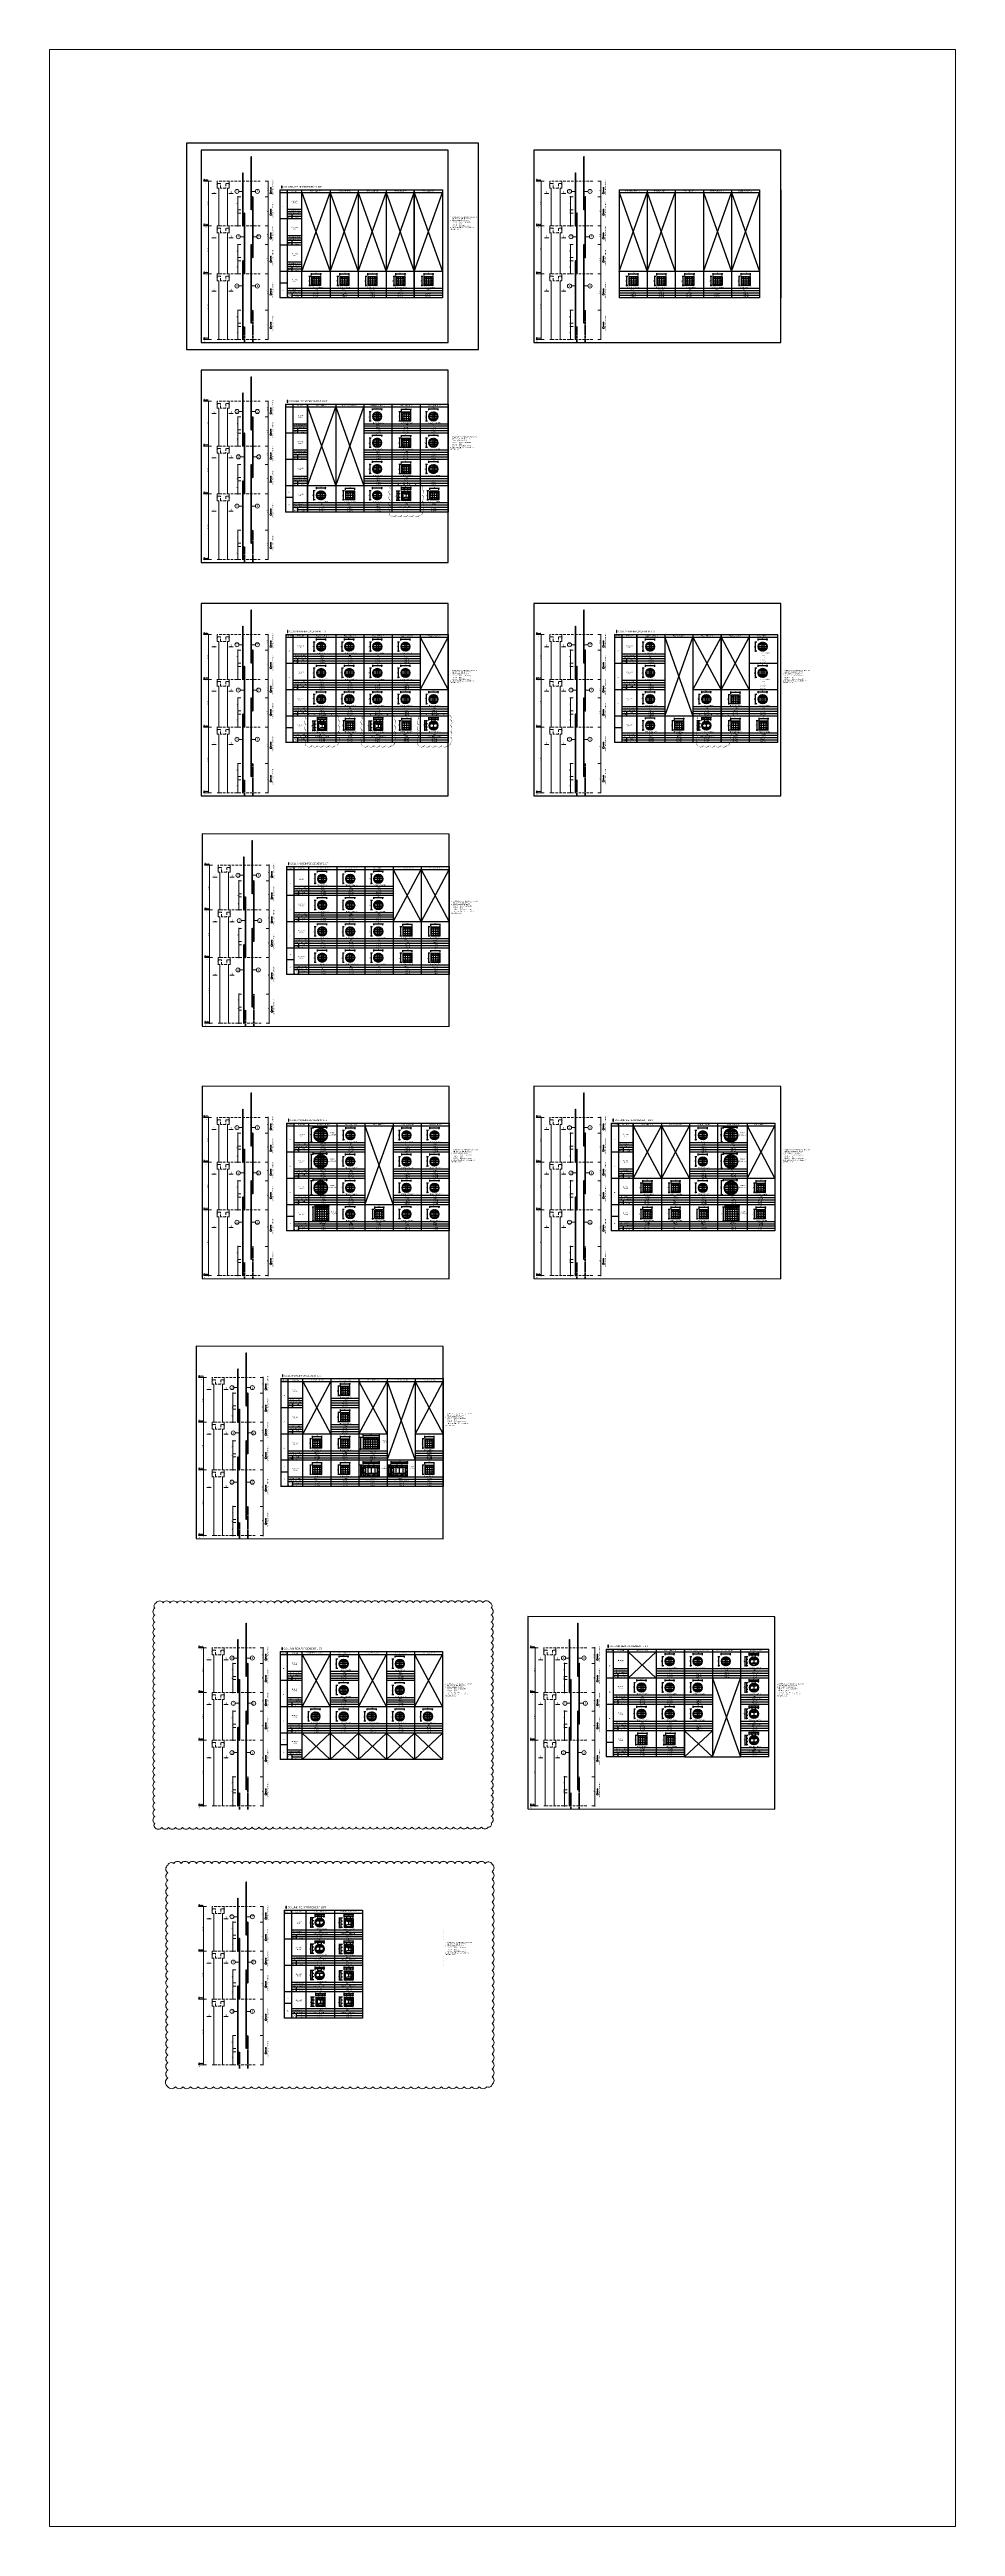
# Model space of a CAD drawing. Header units: millimetres. Extents: x 49323 to 538172, y -39336 to 181761.
# Drawn here: x 459939 to 538172, y -39336 to 174656 of the extents above; entities that cross this region are included whole.
import ezdxf
from ezdxf.enums import TextEntityAlignment as Align

# ---------------------------------------------------------------- set-up
doc = ezdxf.new("R2010")
doc.units = ezdxf.units.MM
for name, pattern in [('CENTER2', [1.125, 0.75, -0.125, 0.125, -0.125]), ('HIDDEN', [9.525, 6.35, -3.175]), ('HIDDEN2', [4.7625, 3.175, -1.5875])]:
    doc.linetypes.add(name, pattern=pattern)
doc.layers.get('0').update_dxf_attribs({"lineweight": 20})
doc.layers.get('Defpoints').update_dxf_attribs({"color": 151, "lineweight": 9})
for name, color, linetype in [('2', 2, 'Continuous'), ('A-ANNO-LEAD', 4, 'Continuous'), ('CEN', 1, 'CENTER2'), ('STL', 3, 'Continuous'), ('TIT1', 3, 'Continuous'), ('TXT', 3, 'Continuous')]:
    doc.layers.add(name, color=color, linetype=linetype)
for name, color, linetype, lineweight in [('kata_thep chu', 4, 'Continuous', 35), ('NDC_S_ANNO', 7, 'Continuous', 20), ('NDC_S_BREAK-LINE', 1, 'Continuous', 15), ('NDC_S_CONTINUOUS', 3, 'Continuous', 20), ('NDC_S_DIM', 1, 'Continuous', 15), ('NDC_S_HIDDEN', 8, 'HIDDEN2', 13), ('NDC_S_LEADER', 1, 'Continuous', 15), ('NDC_S_REBAR', 4, 'Continuous', 35), ('NDC_S_SYMBOL', 1, 'Continuous', 15), ('NDC_S_TEXT SYMBOL', 7, 'Continuous', 20), ('NDC_S_THIN LINE', 8, 'Continuous', 9), ('NDC_S_VN TEXT', 7, 'Continuous', 20)]:
    doc.layers.add(name, color=color, linetype=linetype, lineweight=lineweight)
doc.styles.add('ARIAL', font='arial.ttf', dxfattribs={"width": 0.8})
doc.styles.add('NDC_ANNO', font='', dxfattribs={"width": 0.8})
doc.styles.add('NDC_ARIAL', font='arial.ttf', dxfattribs={"width": 0.85})
doc.styles.add('NDC_DIM', font='', dxfattribs={"width": 0.75})
doc.styles.add('NDC_EN TXT', font='romans.shx', dxfattribs={"width": 0.8})
doc.styles.add('NDC_VIE TXT', font='arial.ttf', dxfattribs={"width": 0.8})
doc.styles.get('NDC_ANNO').set_extended_font_data('Dotum')
doc.styles.get('NDC_DIM').set_extended_font_data('Dotum')
doc.dimstyles.new('NDC_dim_30', dxfattribs={"dimscale": 30, "dimtxt": 2.5, "dimasz": 1.5, "dimexe": 1.5, "dimexo": 2.5, "dimgap": 1, "dimtad": 1, "dimdec": 0, "dimzin": 0, "dimdsep": 46, "dimtxsty": 'NDC_DIM', "dimblk": 'DIMMARK', "dimcen": 0.09, "dimdle": 1.2, "dimclrd": 1, "dimclre": 1, "dimclrt": 3, "dimadec": 0, "dimazin": 0, "dimtfac": 1, "dimtdec": 0, "dimtix": 1, "dimtofl": 0, "dimtmove": 0, "dimatfit": 3, "dimfxl": 8, "dimfxlon": 1, "dimtolj": 1, "dimtzin": 0, "dimarcsym": 0})
doc.dimstyles.new('NDC_dim_75', dxfattribs={"dimscale": 75, "dimtxt": 2.5, "dimasz": 1.5, "dimexe": 1.5, "dimexo": 2.5, "dimgap": 1, "dimtad": 1, "dimdec": 0, "dimzin": 0, "dimdsep": 46, "dimtxsty": 'NDC_DIM', "dimblk": 'DIMMARK', "dimcen": 0.09, "dimdle": 1.2, "dimclrd": 1, "dimclre": 1, "dimclrt": 3, "dimadec": 0, "dimazin": 0, "dimtfac": 1, "dimtdec": 0, "dimtix": 1, "dimtofl": 0, "dimtmove": 0, "dimatfit": 3, "dimfxl": 8, "dimfxlon": 1, "dimtolj": 1, "dimtzin": 0, "dimarcsym": 0})

# ---------------------------------------------------------------- blocks, each defined once
blk = doc.blocks.new('GN')
at = {"layer": 'TIT1', "insert": (0, 0), "char_height": 81, "width": 1996.3, "attachment_point": 1, "line_spacing_factor": 1.096296, "style": 'ARIAL'}
blk.add_mtext('\\A1;1. CONCRETE COMPRESSIVE STRENGTH\\P    B45 (B3F~4F); B35 (5F~ROOF)\\P2. REINFORCING BAR GRADE\\P    CB-240T     (D8 AND SMALLER)\\P    CB-400V     (D10)\\P    CB-500V     (D12 AND BIGGER)\\P3. OTHER SPECIFICATION REFER TO GERENAL NOTE ', dxfattribs=at)
blk = doc.blocks.new('8')
at = {"layer": '2'}
blk.add_hatch(color=256, dxfattribs=at).paths.add_polyline_path([(20, 0, 0.3861269), (2, 20), (-2, 20, 0.3861269), (-20, 0, 1)])
blk.add_circle((0, 0), 20, dxfattribs=at)
blk = doc.blocks.new('5')
at = {"layer": 'CEN', "rotation": 180}
blk.add_blockref('8', (0, 0), dxfattribs=at)
blk = doc.blocks.new('DIMMARK')
at = {"layer": 'NDC_S_DIM', "color": 1}
blk.add_line((-1.5, 0), (1, 0), dxfattribs=at)
at = {"layer": 'NDC_S_DIM', "color": 2, "const_width": 0.1}
blk.add_lwpolyline([(-0.4, -0.4), (0.4, 0.4)], dxfattribs=at)
blk = doc.blocks.new('*D798')
at = {"layer": 'Defpoints', "color": 0, "ltscale": 40, "transparency": 16777216}
for p in [(482574, 155058), (483374, 155279), (483374, 155058)]:
    blk.add_point(p, dxfattribs=at)
at = {"layer": 'NDC_S_DIM', "color": 1, "lineweight": -2, "ltscale": 40, "transparency": 16777216}
for p, q in [((482574, 155133), (482574, 155324)), ((482619, 155279), (483329, 155279)), ((483374, 155133), (483374, 155324))]:
    blk.add_line(p, q, dxfattribs=at)
at = {"layer": 'NDC_S_DIM', "color": 1, "lineweight": -2, "ltscale": 40, "transparency": 16777216, "xscale": 45, "yscale": 45, "zscale": 45, "rotation": 180}
blk.add_blockref('DIMMARK', (482574, 155279), dxfattribs=at)
at = {"layer": 'NDC_S_DIM', "color": 1, "lineweight": -2, "ltscale": 40, "transparency": 16777216, "xscale": 45, "yscale": 45, "zscale": 45}
blk.add_blockref('DIMMARK', (483374, 155279), dxfattribs=at)
at = {"layer": 'NDC_S_DIM', "color": 3, "ltscale": 40, "transparency": 16777216, "insert": (482974, 155347), "char_height": 75, "attachment_point": 5, "style": 'NDC_DIM'}
blk.add_mtext('\\A1;800', dxfattribs=at)
blk = doc.blocks.new('*D799')
at = {"layer": 'Defpoints', "color": 0, "ltscale": 40, "transparency": 16777216}
for p in [(482378, 154261), (482574, 155061), (482574, 154261)]:
    blk.add_point(p, dxfattribs=at)
at = {"layer": 'NDC_S_DIM', "color": 1, "lineweight": -2, "ltscale": 40, "transparency": 16777216}
for p, q in [((482499, 155061), (482333, 155061)), ((482499, 154261), (482333, 154261)), ((482378, 155016), (482378, 154306))]:
    blk.add_line(p, q, dxfattribs=at)
at = {"layer": 'NDC_S_DIM', "color": 1, "lineweight": -2, "ltscale": 40, "transparency": 16777216, "xscale": 45, "yscale": 45, "zscale": 45}
for p, rotation in [((482378, 155061), 90), ((482378, 154261), 270)]:
    blk.add_blockref('DIMMARK', p, dxfattribs=dict(at, rotation=rotation))
at = {"layer": 'NDC_S_DIM', "color": 3, "ltscale": 40, "transparency": 16777216, "insert": (482311, 154661), "char_height": 75, "attachment_point": 5, "rotation": 90, "style": 'NDC_DIM'}
blk.add_mtext('\\A1;800', dxfattribs=at)
blk = doc.blocks.new('DÁDAS')
at = {"layer": 'TIT1', "color": 2, "style": 'NDC_ARIAL'}
blk.add_text('(AMOUNT:     )', height=75, dxfattribs=at).set_placement((-42061, 55767), align=Align.MIDDLE)
blk = doc.blocks.new('*D800')
at = {"layer": 'Defpoints', "color": 0, "ltscale": 40, "transparency": 16777216}
for p in [(485000, 155058), (485800, 155279), (485800, 155058)]:
    blk.add_point(p, dxfattribs=at)
at = {"layer": 'NDC_S_DIM', "color": 1, "lineweight": -2, "ltscale": 40, "transparency": 16777216}
for p, q in [((485000, 155133), (485000, 155324)), ((485045, 155279), (485755, 155279)), ((485800, 155133), (485800, 155324))]:
    blk.add_line(p, q, dxfattribs=at)
at = {"layer": 'NDC_S_DIM', "color": 1, "lineweight": -2, "ltscale": 40, "transparency": 16777216, "xscale": 45, "yscale": 45, "zscale": 45, "rotation": 180}
blk.add_blockref('DIMMARK', (485000, 155279), dxfattribs=at)
at = {"layer": 'NDC_S_DIM', "color": 1, "lineweight": -2, "ltscale": 40, "transparency": 16777216, "xscale": 45, "yscale": 45, "zscale": 45}
blk.add_blockref('DIMMARK', (485800, 155279), dxfattribs=at)
at = {"layer": 'NDC_S_DIM', "color": 3, "ltscale": 40, "transparency": 16777216, "insert": (485400, 155347), "char_height": 75, "attachment_point": 5, "style": 'NDC_DIM'}
blk.add_mtext('\\A1;800', dxfattribs=at)
blk = doc.blocks.new('*D801')
at = {"layer": 'Defpoints', "color": 0, "ltscale": 40, "transparency": 16777216}
for p in [(484804, 154261), (485000, 155061), (485000, 154261)]:
    blk.add_point(p, dxfattribs=at)
at = {"layer": 'NDC_S_DIM', "color": 1, "lineweight": -2, "ltscale": 40, "transparency": 16777216}
for p, q in [((484925, 155061), (484759, 155061)), ((484925, 154261), (484759, 154261)), ((484804, 155016), (484804, 154306))]:
    blk.add_line(p, q, dxfattribs=at)
at = {"layer": 'NDC_S_DIM', "color": 1, "lineweight": -2, "ltscale": 40, "transparency": 16777216, "xscale": 45, "yscale": 45, "zscale": 45}
for p, rotation in [((484804, 155061), 90), ((484804, 154261), 270)]:
    blk.add_blockref('DIMMARK', p, dxfattribs=dict(at, rotation=rotation))
at = {"layer": 'NDC_S_DIM', "color": 3, "ltscale": 40, "transparency": 16777216, "insert": (484737, 154661), "char_height": 75, "attachment_point": 5, "rotation": 90, "style": 'NDC_DIM'}
blk.add_mtext('\\A1;800', dxfattribs=at)
blk = doc.blocks.new('*D802')
at = {"layer": 'Defpoints', "color": 0, "ltscale": 40, "transparency": 16777216}
for p in [(487426, 155058), (488226, 155279), (488226, 155058)]:
    blk.add_point(p, dxfattribs=at)
at = {"layer": 'NDC_S_DIM', "color": 1, "lineweight": -2, "ltscale": 40, "transparency": 16777216}
for p, q in [((487426, 155133), (487426, 155324)), ((487471, 155279), (488181, 155279)), ((488226, 155133), (488226, 155324))]:
    blk.add_line(p, q, dxfattribs=at)
at = {"layer": 'NDC_S_DIM', "color": 1, "lineweight": -2, "ltscale": 40, "transparency": 16777216, "xscale": 45, "yscale": 45, "zscale": 45, "rotation": 180}
blk.add_blockref('DIMMARK', (487426, 155279), dxfattribs=at)
at = {"layer": 'NDC_S_DIM', "color": 1, "lineweight": -2, "ltscale": 40, "transparency": 16777216, "xscale": 45, "yscale": 45, "zscale": 45}
blk.add_blockref('DIMMARK', (488226, 155279), dxfattribs=at)
at = {"layer": 'NDC_S_DIM', "color": 3, "ltscale": 40, "transparency": 16777216, "insert": (487826, 155347), "char_height": 75, "attachment_point": 5, "style": 'NDC_DIM'}
blk.add_mtext('\\A1;800', dxfattribs=at)
blk = doc.blocks.new('*D803')
at = {"layer": 'Defpoints', "color": 0, "ltscale": 40, "transparency": 16777216}
for p in [(487230, 154261), (487426, 155061), (487426, 154261)]:
    blk.add_point(p, dxfattribs=at)
at = {"layer": 'NDC_S_DIM', "color": 1, "lineweight": -2, "ltscale": 40, "transparency": 16777216}
for p, q in [((487351, 155061), (487185, 155061)), ((487351, 154261), (487185, 154261)), ((487230, 155016), (487230, 154306))]:
    blk.add_line(p, q, dxfattribs=at)
at = {"layer": 'NDC_S_DIM', "color": 1, "lineweight": -2, "ltscale": 40, "transparency": 16777216, "xscale": 45, "yscale": 45, "zscale": 45}
for p, rotation in [((487230, 155061), 90), ((487230, 154261), 270)]:
    blk.add_blockref('DIMMARK', p, dxfattribs=dict(at, rotation=rotation))
at = {"layer": 'NDC_S_DIM', "color": 3, "ltscale": 40, "transparency": 16777216, "insert": (487163, 154661), "char_height": 75, "attachment_point": 5, "rotation": 90, "style": 'NDC_DIM'}
blk.add_mtext('\\A1;800', dxfattribs=at)
blk = doc.blocks.new('*D804')
at = {"layer": 'Defpoints', "color": 0, "ltscale": 40, "transparency": 16777216}
for p in [(489852, 155058), (490652, 155279), (490652, 155058)]:
    blk.add_point(p, dxfattribs=at)
at = {"layer": 'NDC_S_DIM', "color": 1, "lineweight": -2, "ltscale": 40, "transparency": 16777216}
for p, q in [((489852, 155133), (489852, 155324)), ((489897, 155279), (490607, 155279)), ((490652, 155133), (490652, 155324))]:
    blk.add_line(p, q, dxfattribs=at)
at = {"layer": 'NDC_S_DIM', "color": 1, "lineweight": -2, "ltscale": 40, "transparency": 16777216, "xscale": 45, "yscale": 45, "zscale": 45, "rotation": 180}
blk.add_blockref('DIMMARK', (489852, 155279), dxfattribs=at)
at = {"layer": 'NDC_S_DIM', "color": 1, "lineweight": -2, "ltscale": 40, "transparency": 16777216, "xscale": 45, "yscale": 45, "zscale": 45}
blk.add_blockref('DIMMARK', (490652, 155279), dxfattribs=at)
at = {"layer": 'NDC_S_DIM', "color": 3, "ltscale": 40, "transparency": 16777216, "insert": (490252, 155347), "char_height": 75, "attachment_point": 5, "style": 'NDC_DIM'}
blk.add_mtext('\\A1;800', dxfattribs=at)
blk = doc.blocks.new('*D805')
at = {"layer": 'Defpoints', "color": 0, "ltscale": 40, "transparency": 16777216}
for p in [(489657, 154261), (489852, 155061), (489852, 154261)]:
    blk.add_point(p, dxfattribs=at)
at = {"layer": 'NDC_S_DIM', "color": 1, "lineweight": -2, "ltscale": 40, "transparency": 16777216}
for p, q in [((489777, 155061), (489612, 155061)), ((489777, 154261), (489612, 154261)), ((489657, 155016), (489657, 154306))]:
    blk.add_line(p, q, dxfattribs=at)
at = {"layer": 'NDC_S_DIM', "color": 1, "lineweight": -2, "ltscale": 40, "transparency": 16777216, "xscale": 45, "yscale": 45, "zscale": 45}
for p, rotation in [((489657, 155061), 90), ((489657, 154261), 270)]:
    blk.add_blockref('DIMMARK', p, dxfattribs=dict(at, rotation=rotation))
at = {"layer": 'NDC_S_DIM', "color": 3, "ltscale": 40, "transparency": 16777216, "insert": (489589, 154661), "char_height": 75, "attachment_point": 5, "rotation": 90, "style": 'NDC_DIM'}
blk.add_mtext('\\A1;800', dxfattribs=at)
blk = doc.blocks.new('*D812')
at = {"layer": 'Defpoints', "color": 0, "ltscale": 40, "transparency": 16777216}
for p in [(514812, 155058), (515612, 155279), (515612, 155058)]:
    blk.add_point(p, dxfattribs=at)
at = {"layer": 'NDC_S_DIM', "color": 1, "lineweight": -2, "ltscale": 40, "transparency": 16777216}
for p, q in [((514812, 155133), (514812, 155324)), ((514857, 155279), (515567, 155279)), ((515612, 155133), (515612, 155324))]:
    blk.add_line(p, q, dxfattribs=at)
at = {"layer": 'NDC_S_DIM', "color": 1, "lineweight": -2, "ltscale": 40, "transparency": 16777216, "xscale": 45, "yscale": 45, "zscale": 45, "rotation": 180}
blk.add_blockref('DIMMARK', (514812, 155279), dxfattribs=at)
at = {"layer": 'NDC_S_DIM', "color": 1, "lineweight": -2, "ltscale": 40, "transparency": 16777216, "xscale": 45, "yscale": 45, "zscale": 45}
blk.add_blockref('DIMMARK', (515612, 155279), dxfattribs=at)
at = {"layer": 'NDC_S_DIM', "color": 3, "ltscale": 40, "transparency": 16777216, "insert": (515212, 155347), "char_height": 75, "attachment_point": 5, "style": 'NDC_DIM'}
blk.add_mtext('\\A1;800', dxfattribs=at)
blk = doc.blocks.new('*D813')
at = {"layer": 'Defpoints', "color": 0, "ltscale": 40, "transparency": 16777216}
for p in [(514617, 154261), (514812, 155061), (514812, 154261)]:
    blk.add_point(p, dxfattribs=at)
at = {"layer": 'NDC_S_DIM', "color": 1, "lineweight": -2, "ltscale": 40, "transparency": 16777216}
for p, q in [((514737, 155061), (514572, 155061)), ((514737, 154261), (514572, 154261)), ((514617, 155016), (514617, 154306))]:
    blk.add_line(p, q, dxfattribs=at)
at = {"layer": 'NDC_S_DIM', "color": 1, "lineweight": -2, "ltscale": 40, "transparency": 16777216, "xscale": 45, "yscale": 45, "zscale": 45}
for p, rotation in [((514617, 155061), 90), ((514617, 154261), 270)]:
    blk.add_blockref('DIMMARK', p, dxfattribs=dict(at, rotation=rotation))
at = {"layer": 'NDC_S_DIM', "color": 3, "ltscale": 40, "transparency": 16777216, "insert": (514549, 154661), "char_height": 75, "attachment_point": 5, "rotation": 90, "style": 'NDC_DIM'}
blk.add_mtext('\\A1;800', dxfattribs=at)
blk = doc.blocks.new('*D814')
at = {"layer": 'Defpoints', "color": 0, "ltscale": 40, "transparency": 16777216}
for p in [(517238, 155058), (518038, 155279), (518038, 155058)]:
    blk.add_point(p, dxfattribs=at)
at = {"layer": 'NDC_S_DIM', "color": 1, "lineweight": -2, "ltscale": 40, "transparency": 16777216}
for p, q in [((517238, 155133), (517238, 155324)), ((517283, 155279), (517993, 155279)), ((518038, 155133), (518038, 155324))]:
    blk.add_line(p, q, dxfattribs=at)
at = {"layer": 'NDC_S_DIM', "color": 1, "lineweight": -2, "ltscale": 40, "transparency": 16777216, "xscale": 45, "yscale": 45, "zscale": 45, "rotation": 180}
blk.add_blockref('DIMMARK', (517238, 155279), dxfattribs=at)
at = {"layer": 'NDC_S_DIM', "color": 1, "lineweight": -2, "ltscale": 40, "transparency": 16777216, "xscale": 45, "yscale": 45, "zscale": 45}
blk.add_blockref('DIMMARK', (518038, 155279), dxfattribs=at)
at = {"layer": 'NDC_S_DIM', "color": 3, "ltscale": 40, "transparency": 16777216, "insert": (517638, 155347), "char_height": 75, "attachment_point": 5, "style": 'NDC_DIM'}
blk.add_mtext('\\A1;800', dxfattribs=at)
blk = doc.blocks.new('*D815')
at = {"layer": 'Defpoints', "color": 0, "ltscale": 40, "transparency": 16777216}
for p in [(517043, 154261), (517238, 155061), (517238, 154261)]:
    blk.add_point(p, dxfattribs=at)
at = {"layer": 'NDC_S_DIM', "color": 1, "lineweight": -2, "ltscale": 40, "transparency": 16777216}
for p, q in [((517163, 155061), (516998, 155061)), ((517163, 154261), (516998, 154261)), ((517043, 155016), (517043, 154306))]:
    blk.add_line(p, q, dxfattribs=at)
at = {"layer": 'NDC_S_DIM', "color": 1, "lineweight": -2, "ltscale": 40, "transparency": 16777216, "xscale": 45, "yscale": 45, "zscale": 45}
for p, rotation in [((517043, 155061), 90), ((517043, 154261), 270)]:
    blk.add_blockref('DIMMARK', p, dxfattribs=dict(at, rotation=rotation))
at = {"layer": 'NDC_S_DIM', "color": 3, "ltscale": 40, "transparency": 16777216, "insert": (516975, 154661), "char_height": 75, "attachment_point": 5, "rotation": 90, "style": 'NDC_DIM'}
blk.add_mtext('\\A1;800', dxfattribs=at)
blk = doc.blocks.new('*D816')
at = {"layer": 'Defpoints', "color": 0, "ltscale": 40, "transparency": 16777216}
for p in [(519664, 155058), (520464, 155279), (520464, 155058)]:
    blk.add_point(p, dxfattribs=at)
at = {"layer": 'NDC_S_DIM', "color": 1, "lineweight": -2, "ltscale": 40, "transparency": 16777216}
for p, q in [((519664, 155133), (519664, 155324)), ((519709, 155279), (520419, 155279)), ((520464, 155133), (520464, 155324))]:
    blk.add_line(p, q, dxfattribs=at)
at = {"layer": 'NDC_S_DIM', "color": 1, "lineweight": -2, "ltscale": 40, "transparency": 16777216, "xscale": 45, "yscale": 45, "zscale": 45, "rotation": 180}
blk.add_blockref('DIMMARK', (519664, 155279), dxfattribs=at)
at = {"layer": 'NDC_S_DIM', "color": 1, "lineweight": -2, "ltscale": 40, "transparency": 16777216, "xscale": 45, "yscale": 45, "zscale": 45}
blk.add_blockref('DIMMARK', (520464, 155279), dxfattribs=at)
at = {"layer": 'NDC_S_DIM', "color": 3, "ltscale": 40, "transparency": 16777216, "insert": (520064, 155347), "char_height": 75, "attachment_point": 5, "style": 'NDC_DIM'}
blk.add_mtext('\\A1;800', dxfattribs=at)
blk = doc.blocks.new('*D817')
at = {"layer": 'Defpoints', "color": 0, "ltscale": 40, "transparency": 16777216}
for p in [(519469, 154261), (519664, 155061), (519664, 154261)]:
    blk.add_point(p, dxfattribs=at)
at = {"layer": 'NDC_S_DIM', "color": 1, "lineweight": -2, "ltscale": 40, "transparency": 16777216}
for p, q in [((519589, 155061), (519424, 155061)), ((519589, 154261), (519424, 154261)), ((519469, 155016), (519469, 154306))]:
    blk.add_line(p, q, dxfattribs=at)
at = {"layer": 'NDC_S_DIM', "color": 1, "lineweight": -2, "ltscale": 40, "transparency": 16777216, "xscale": 45, "yscale": 45, "zscale": 45}
for p, rotation in [((519469, 155061), 90), ((519469, 154261), 270)]:
    blk.add_blockref('DIMMARK', p, dxfattribs=dict(at, rotation=rotation))
at = {"layer": 'NDC_S_DIM', "color": 3, "ltscale": 40, "transparency": 16777216, "insert": (519401, 154661), "char_height": 75, "attachment_point": 5, "rotation": 90, "style": 'NDC_DIM'}
blk.add_mtext('\\A1;800', dxfattribs=at)
blk = doc.blocks.new('*D818')
at = {"layer": 'Defpoints', "color": 0, "ltscale": 40, "transparency": 16777216}
for p in [(485491, 136538), (486291, 136759), (486291, 136538)]:
    blk.add_point(p, dxfattribs=at)
at = {"layer": 'NDC_S_DIM', "color": 1, "lineweight": -2, "ltscale": 40, "transparency": 16777216}
for p, q in [((485491, 136613), (485491, 136804)), ((485536, 136759), (486246, 136759)), ((486291, 136613), (486291, 136804))]:
    blk.add_line(p, q, dxfattribs=at)
at = {"layer": 'NDC_S_DIM', "color": 1, "lineweight": -2, "ltscale": 40, "transparency": 16777216, "xscale": 45, "yscale": 45, "zscale": 45, "rotation": 180}
blk.add_blockref('DIMMARK', (485491, 136759), dxfattribs=at)
at = {"layer": 'NDC_S_DIM', "color": 1, "lineweight": -2, "ltscale": 40, "transparency": 16777216, "xscale": 45, "yscale": 45, "zscale": 45}
blk.add_blockref('DIMMARK', (486291, 136759), dxfattribs=at)
at = {"layer": 'NDC_S_DIM', "color": 3, "ltscale": 40, "transparency": 16777216, "insert": (485891, 136827), "char_height": 75, "attachment_point": 5, "style": 'NDC_DIM'}
blk.add_mtext('\\A1;800', dxfattribs=at)
blk = doc.blocks.new('*D819')
at = {"layer": 'Defpoints', "color": 0, "ltscale": 40, "transparency": 16777216}
for p in [(485295, 135740), (485491, 136540), (485491, 135740)]:
    blk.add_point(p, dxfattribs=at)
at = {"layer": 'NDC_S_DIM', "color": 1, "lineweight": -2, "ltscale": 40, "transparency": 16777216}
for p, q in [((485416, 136540), (485250, 136540)), ((485416, 135740), (485250, 135740)), ((485295, 136495), (485295, 135785))]:
    blk.add_line(p, q, dxfattribs=at)
at = {"layer": 'NDC_S_DIM', "color": 1, "lineweight": -2, "ltscale": 40, "transparency": 16777216, "xscale": 45, "yscale": 45, "zscale": 45}
for p, rotation in [((485295, 136540), 90), ((485295, 135740), 270)]:
    blk.add_blockref('DIMMARK', p, dxfattribs=dict(at, rotation=rotation))
at = {"layer": 'NDC_S_DIM', "color": 3, "ltscale": 40, "transparency": 16777216, "insert": (485228, 136140), "char_height": 75, "attachment_point": 5, "rotation": 90, "style": 'NDC_DIM'}
blk.add_mtext('\\A1;800', dxfattribs=at)
blk = doc.blocks.new('*D820')
at = {"layer": 'Defpoints', "color": 0, "ltscale": 40, "transparency": 16777216}
for p in [(490343, 138807), (491143, 139029), (491143, 138807)]:
    blk.add_point(p, dxfattribs=at)
at = {"layer": 'NDC_S_DIM', "color": 1, "lineweight": -2, "ltscale": 40, "transparency": 16777216}
for p, q in [((490343, 138882), (490343, 139074)), ((490388, 139029), (491098, 139029)), ((491143, 138882), (491143, 139074))]:
    blk.add_line(p, q, dxfattribs=at)
at = {"layer": 'NDC_S_DIM', "color": 1, "lineweight": -2, "ltscale": 40, "transparency": 16777216, "xscale": 45, "yscale": 45, "zscale": 45, "rotation": 180}
blk.add_blockref('DIMMARK', (490343, 139029), dxfattribs=at)
at = {"layer": 'NDC_S_DIM', "color": 1, "lineweight": -2, "ltscale": 40, "transparency": 16777216, "xscale": 45, "yscale": 45, "zscale": 45}
blk.add_blockref('DIMMARK', (491143, 139029), dxfattribs=at)
at = {"layer": 'NDC_S_DIM', "color": 3, "ltscale": 40, "transparency": 16777216, "insert": (490743, 139096), "char_height": 75, "attachment_point": 5, "style": 'NDC_DIM'}
blk.add_mtext('\\A1;800', dxfattribs=at)
blk = doc.blocks.new('*D821')
at = {"layer": 'Defpoints', "color": 0, "ltscale": 40, "transparency": 16777216}
for p in [(490147, 138010), (490343, 138810), (490343, 138010)]:
    blk.add_point(p, dxfattribs=at)
at = {"layer": 'NDC_S_DIM', "color": 1, "lineweight": -2, "ltscale": 40, "transparency": 16777216}
for p, q in [((490268, 138810), (490102, 138810)), ((490268, 138010), (490102, 138010)), ((490147, 138765), (490147, 138055))]:
    blk.add_line(p, q, dxfattribs=at)
at = {"layer": 'NDC_S_DIM', "color": 1, "lineweight": -2, "ltscale": 40, "transparency": 16777216, "xscale": 45, "yscale": 45, "zscale": 45}
for p, rotation in [((490147, 138810), 90), ((490147, 138010), 270)]:
    blk.add_blockref('DIMMARK', p, dxfattribs=dict(at, rotation=rotation))
at = {"layer": 'NDC_S_DIM', "color": 3, "ltscale": 40, "transparency": 16777216, "insert": (490080, 138410), "char_height": 75, "attachment_point": 5, "rotation": 90, "style": 'NDC_DIM'}
blk.add_mtext('\\A1;800', dxfattribs=at)
blk = doc.blocks.new('*D822')
at = {"layer": 'Defpoints', "color": 0, "ltscale": 40, "transparency": 16777216}
for p in [(491143, 141301), (490343, 141080), (491143, 141080)]:
    blk.add_point(p, dxfattribs=at)
at = {"layer": 'NDC_S_DIM', "color": 1, "lineweight": -2, "ltscale": 40, "transparency": 16777216}
for p, q in [((490343, 141155), (490343, 141346)), ((490388, 141301), (491098, 141301)), ((491143, 141155), (491143, 141346))]:
    blk.add_line(p, q, dxfattribs=at)
at = {"layer": 'NDC_S_DIM', "color": 1, "lineweight": -2, "ltscale": 40, "transparency": 16777216, "xscale": 45, "yscale": 45, "zscale": 45, "rotation": 180}
blk.add_blockref('DIMMARK', (490343, 141301), dxfattribs=at)
at = {"layer": 'NDC_S_DIM', "color": 1, "lineweight": -2, "ltscale": 40, "transparency": 16777216, "xscale": 45, "yscale": 45, "zscale": 45}
blk.add_blockref('DIMMARK', (491143, 141301), dxfattribs=at)
at = {"layer": 'NDC_S_DIM', "color": 3, "ltscale": 40, "transparency": 16777216, "insert": (490743, 141369), "char_height": 75, "attachment_point": 5, "style": 'NDC_DIM'}
blk.add_mtext('\\A1;800', dxfattribs=at)
blk = doc.blocks.new('*D823')
at = {"layer": 'Defpoints', "color": 0, "ltscale": 40, "transparency": 16777216}
for p in [(490147, 140282), (490343, 141082), (490343, 140282)]:
    blk.add_point(p, dxfattribs=at)
at = {"layer": 'NDC_S_DIM', "color": 1, "lineweight": -2, "ltscale": 40, "transparency": 16777216}
for p, q in [((490268, 141082), (490102, 141082)), ((490268, 140282), (490102, 140282)), ((490147, 141037), (490147, 140327))]:
    blk.add_line(p, q, dxfattribs=at)
at = {"layer": 'NDC_S_DIM', "color": 1, "lineweight": -2, "ltscale": 40, "transparency": 16777216, "xscale": 45, "yscale": 45, "zscale": 45}
for p, rotation in [((490147, 141082), 90), ((490147, 140282), 270)]:
    blk.add_blockref('DIMMARK', p, dxfattribs=dict(at, rotation=rotation))
at = {"layer": 'NDC_S_DIM', "color": 3, "ltscale": 40, "transparency": 16777216, "insert": (490080, 140682), "char_height": 75, "attachment_point": 5, "rotation": 90, "style": 'NDC_DIM'}
blk.add_mtext('\\A1;800', dxfattribs=at)
blk = doc.blocks.new('*D824')
at = {"layer": 'Defpoints', "color": 0, "ltscale": 40, "transparency": 16777216}
for p in [(491143, 143572), (490343, 143351), (491143, 143351)]:
    blk.add_point(p, dxfattribs=at)
at = {"layer": 'NDC_S_DIM', "color": 1, "lineweight": -2, "ltscale": 40, "transparency": 16777216}
for p, q in [((490343, 143426), (490343, 143617)), ((490388, 143572), (491098, 143572)), ((491143, 143426), (491143, 143617))]:
    blk.add_line(p, q, dxfattribs=at)
at = {"layer": 'NDC_S_DIM', "color": 1, "lineweight": -2, "ltscale": 40, "transparency": 16777216, "xscale": 45, "yscale": 45, "zscale": 45, "rotation": 180}
blk.add_blockref('DIMMARK', (490343, 143572), dxfattribs=at)
at = {"layer": 'NDC_S_DIM', "color": 1, "lineweight": -2, "ltscale": 40, "transparency": 16777216, "xscale": 45, "yscale": 45, "zscale": 45}
blk.add_blockref('DIMMARK', (491143, 143572), dxfattribs=at)
at = {"layer": 'NDC_S_DIM', "color": 3, "ltscale": 40, "transparency": 16777216, "insert": (490743, 143640), "char_height": 75, "attachment_point": 5, "style": 'NDC_DIM'}
blk.add_mtext('\\A1;800', dxfattribs=at)
blk = doc.blocks.new('*D825')
at = {"layer": 'Defpoints', "color": 0, "ltscale": 40, "transparency": 16777216}
for p in [(490147, 142553), (490343, 143353), (490343, 142553)]:
    blk.add_point(p, dxfattribs=at)
at = {"layer": 'NDC_S_DIM', "color": 1, "lineweight": -2, "ltscale": 40, "transparency": 16777216}
for p, q in [((490268, 143353), (490102, 143353)), ((490268, 142553), (490102, 142553)), ((490147, 143308), (490147, 142598))]:
    blk.add_line(p, q, dxfattribs=at)
at = {"layer": 'NDC_S_DIM', "color": 1, "lineweight": -2, "ltscale": 40, "transparency": 16777216, "xscale": 45, "yscale": 45, "zscale": 45}
for p, rotation in [((490147, 143353), 90), ((490147, 142553), 270)]:
    blk.add_blockref('DIMMARK', p, dxfattribs=dict(at, rotation=rotation))
at = {"layer": 'NDC_S_DIM', "color": 3, "ltscale": 40, "transparency": 16777216, "insert": (490080, 142953), "char_height": 75, "attachment_point": 5, "rotation": 90, "style": 'NDC_DIM'}
blk.add_mtext('\\A1;800', dxfattribs=at)
blk = doc.blocks.new('*D826')
at = {"layer": 'Defpoints', "color": 0, "ltscale": 40, "transparency": 16777216}
for p in [(492769, 136538), (493569, 136759), (493569, 136538)]:
    blk.add_point(p, dxfattribs=at)
at = {"layer": 'NDC_S_DIM', "color": 1, "lineweight": -2, "ltscale": 40, "transparency": 16777216}
for p, q in [((492769, 136613), (492769, 136804)), ((492814, 136759), (493524, 136759)), ((493569, 136613), (493569, 136804))]:
    blk.add_line(p, q, dxfattribs=at)
at = {"layer": 'NDC_S_DIM', "color": 1, "lineweight": -2, "ltscale": 40, "transparency": 16777216, "xscale": 45, "yscale": 45, "zscale": 45, "rotation": 180}
blk.add_blockref('DIMMARK', (492769, 136759), dxfattribs=at)
at = {"layer": 'NDC_S_DIM', "color": 1, "lineweight": -2, "ltscale": 40, "transparency": 16777216, "xscale": 45, "yscale": 45, "zscale": 45}
blk.add_blockref('DIMMARK', (493569, 136759), dxfattribs=at)
at = {"layer": 'NDC_S_DIM', "color": 3, "ltscale": 40, "transparency": 16777216, "insert": (493169, 136827), "char_height": 75, "attachment_point": 5, "style": 'NDC_DIM'}
blk.add_mtext('\\A1;800', dxfattribs=at)
blk = doc.blocks.new('*D827')
at = {"layer": 'Defpoints', "color": 0, "ltscale": 40, "transparency": 16777216}
for p in [(492573, 135740), (492769, 136540), (492769, 135740)]:
    blk.add_point(p, dxfattribs=at)
at = {"layer": 'NDC_S_DIM', "color": 1, "lineweight": -2, "ltscale": 40, "transparency": 16777216}
for p, q in [((492694, 136540), (492528, 136540)), ((492694, 135740), (492528, 135740)), ((492573, 136495), (492573, 135785))]:
    blk.add_line(p, q, dxfattribs=at)
at = {"layer": 'NDC_S_DIM', "color": 1, "lineweight": -2, "ltscale": 40, "transparency": 16777216, "xscale": 45, "yscale": 45, "zscale": 45}
for p, rotation in [((492573, 136540), 90), ((492573, 135740), 270)]:
    blk.add_blockref('DIMMARK', p, dxfattribs=dict(at, rotation=rotation))
at = {"layer": 'NDC_S_DIM', "color": 3, "ltscale": 40, "transparency": 16777216, "insert": (492506, 136140), "char_height": 75, "attachment_point": 5, "rotation": 90, "style": 'NDC_DIM'}
blk.add_mtext('\\A1;800', dxfattribs=at)
blk = doc.blocks.new('*D828')
at = {"layer": 'Defpoints', "color": 0, "ltscale": 40, "transparency": 16777216}
for p in [(485505, 116648), (486305, 116870), (486305, 116648)]:
    blk.add_point(p, dxfattribs=at)
at = {"layer": 'NDC_S_DIM', "color": 1, "lineweight": -2, "ltscale": 40, "transparency": 16777216}
for p, q in [((485505, 116723), (485505, 116915)), ((485550, 116870), (486260, 116870)), ((486305, 116723), (486305, 116915))]:
    blk.add_line(p, q, dxfattribs=at)
at = {"layer": 'NDC_S_DIM', "color": 1, "lineweight": -2, "ltscale": 40, "transparency": 16777216, "xscale": 45, "yscale": 45, "zscale": 45, "rotation": 180}
blk.add_blockref('DIMMARK', (485505, 116870), dxfattribs=at)
at = {"layer": 'NDC_S_DIM', "color": 1, "lineweight": -2, "ltscale": 40, "transparency": 16777216, "xscale": 45, "yscale": 45, "zscale": 45}
blk.add_blockref('DIMMARK', (486305, 116870), dxfattribs=at)
at = {"layer": 'NDC_S_DIM', "color": 3, "ltscale": 40, "transparency": 16777216, "insert": (485905, 116937), "char_height": 75, "attachment_point": 5, "style": 'NDC_DIM'}
blk.add_mtext('\\A1;800', dxfattribs=at)
blk = doc.blocks.new('*D829')
at = {"layer": 'Defpoints', "color": 0, "ltscale": 40, "transparency": 16777216}
for p in [(485310, 115851), (485505, 116651), (485505, 115851)]:
    blk.add_point(p, dxfattribs=at)
at = {"layer": 'NDC_S_DIM', "color": 1, "lineweight": -2, "ltscale": 40, "transparency": 16777216}
for p, q in [((485430, 116651), (485265, 116651)), ((485430, 115851), (485265, 115851)), ((485310, 116606), (485310, 115896))]:
    blk.add_line(p, q, dxfattribs=at)
at = {"layer": 'NDC_S_DIM', "color": 1, "lineweight": -2, "ltscale": 40, "transparency": 16777216, "xscale": 45, "yscale": 45, "zscale": 45}
for p, rotation in [((485310, 116651), 90), ((485310, 115851), 270)]:
    blk.add_blockref('DIMMARK', p, dxfattribs=dict(at, rotation=rotation))
at = {"layer": 'NDC_S_DIM', "color": 3, "ltscale": 40, "transparency": 16777216, "insert": (485242, 116251), "char_height": 75, "attachment_point": 5, "rotation": 90, "style": 'NDC_DIM'}
blk.add_mtext('\\A1;800', dxfattribs=at)
blk = doc.blocks.new('*D830')
at = {"layer": 'Defpoints', "color": 0, "ltscale": 40, "transparency": 16777216}
for p in [(490357, 116648), (491157, 116870), (491157, 116648)]:
    blk.add_point(p, dxfattribs=at)
at = {"layer": 'NDC_S_DIM', "color": 1, "lineweight": -2, "ltscale": 40, "transparency": 16777216}
for p, q in [((490357, 116723), (490357, 116915)), ((490402, 116870), (491112, 116870)), ((491157, 116723), (491157, 116915))]:
    blk.add_line(p, q, dxfattribs=at)
at = {"layer": 'NDC_S_DIM', "color": 1, "lineweight": -2, "ltscale": 40, "transparency": 16777216, "xscale": 45, "yscale": 45, "zscale": 45, "rotation": 180}
blk.add_blockref('DIMMARK', (490357, 116870), dxfattribs=at)
at = {"layer": 'NDC_S_DIM', "color": 1, "lineweight": -2, "ltscale": 40, "transparency": 16777216, "xscale": 45, "yscale": 45, "zscale": 45}
blk.add_blockref('DIMMARK', (491157, 116870), dxfattribs=at)
at = {"layer": 'NDC_S_DIM', "color": 3, "ltscale": 40, "transparency": 16777216, "insert": (490757, 116937), "char_height": 75, "attachment_point": 5, "style": 'NDC_DIM'}
blk.add_mtext('\\A1;800', dxfattribs=at)
blk = doc.blocks.new('*D831')
at = {"layer": 'Defpoints', "color": 0, "ltscale": 40, "transparency": 16777216}
for p in [(490162, 115851), (490357, 116651), (490357, 115851)]:
    blk.add_point(p, dxfattribs=at)
at = {"layer": 'NDC_S_DIM', "color": 1, "lineweight": -2, "ltscale": 40, "transparency": 16777216}
for p, q in [((490282, 116651), (490117, 116651)), ((490282, 115851), (490117, 115851)), ((490162, 116606), (490162, 115896))]:
    blk.add_line(p, q, dxfattribs=at)
at = {"layer": 'NDC_S_DIM', "color": 1, "lineweight": -2, "ltscale": 40, "transparency": 16777216, "xscale": 45, "yscale": 45, "zscale": 45}
for p, rotation in [((490162, 116651), 90), ((490162, 115851), 270)]:
    blk.add_blockref('DIMMARK', p, dxfattribs=dict(at, rotation=rotation))
at = {"layer": 'NDC_S_DIM', "color": 3, "ltscale": 40, "transparency": 16777216, "insert": (490094, 116251), "char_height": 75, "attachment_point": 5, "rotation": 90, "style": 'NDC_DIM'}
blk.add_mtext('\\A1;800', dxfattribs=at)
blk = doc.blocks.new('*D834')
at = {"layer": 'Defpoints', "color": 0, "ltscale": 40, "transparency": 16777216}
for p in [(490442, 96589), (491242, 96810), (491242, 96589)]:
    blk.add_point(p, dxfattribs=at)
at = {"layer": 'NDC_S_DIM', "color": 1, "lineweight": -2, "ltscale": 40, "transparency": 16777216}
for p, q in [((490442, 96664), (490442, 96855)), ((490487, 96810), (491197, 96810)), ((491242, 96664), (491242, 96855))]:
    blk.add_line(p, q, dxfattribs=at)
at = {"layer": 'NDC_S_DIM', "color": 1, "lineweight": -2, "ltscale": 40, "transparency": 16777216, "xscale": 45, "yscale": 45, "zscale": 45, "rotation": 180}
blk.add_blockref('DIMMARK', (490442, 96810), dxfattribs=at)
at = {"layer": 'NDC_S_DIM', "color": 1, "lineweight": -2, "ltscale": 40, "transparency": 16777216, "xscale": 45, "yscale": 45, "zscale": 45}
blk.add_blockref('DIMMARK', (491242, 96810), dxfattribs=at)
at = {"layer": 'NDC_S_DIM', "color": 3, "ltscale": 40, "transparency": 16777216, "insert": (490842, 96878), "char_height": 75, "attachment_point": 5, "style": 'NDC_DIM'}
blk.add_mtext('\\A1;800', dxfattribs=at)
blk = doc.blocks.new('*D835')
at = {"layer": 'Defpoints', "color": 0, "ltscale": 40, "transparency": 16777216}
for p in [(490442, 96591), (490247, 95791), (490442, 95791)]:
    blk.add_point(p, dxfattribs=at)
at = {"layer": 'NDC_S_DIM', "color": 1, "lineweight": -2, "ltscale": 40, "transparency": 16777216}
for p, q in [((490367, 96591), (490202, 96591)), ((490247, 96546), (490247, 95836)), ((490367, 95791), (490202, 95791))]:
    blk.add_line(p, q, dxfattribs=at)
at = {"layer": 'NDC_S_DIM', "color": 1, "lineweight": -2, "ltscale": 40, "transparency": 16777216, "xscale": 45, "yscale": 45, "zscale": 45}
for p, rotation in [((490247, 96591), 90), ((490247, 95791), 270)]:
    blk.add_blockref('DIMMARK', p, dxfattribs=dict(at, rotation=rotation))
at = {"layer": 'NDC_S_DIM', "color": 3, "ltscale": 40, "transparency": 16777216, "insert": (490179, 96191), "char_height": 75, "attachment_point": 5, "rotation": 90, "style": 'NDC_DIM'}
blk.add_mtext('\\A1;800', dxfattribs=at)
blk = doc.blocks.new('*D836')
at = {"layer": 'Defpoints', "color": 0, "ltscale": 40, "transparency": 16777216}
for p in [(490442, 98858), (491242, 99080), (491242, 98858)]:
    blk.add_point(p, dxfattribs=at)
at = {"layer": 'NDC_S_DIM', "color": 1, "lineweight": -2, "ltscale": 40, "transparency": 16777216}
for p, q in [((490442, 98933), (490442, 99125)), ((490487, 99080), (491197, 99080)), ((491242, 98933), (491242, 99125))]:
    blk.add_line(p, q, dxfattribs=at)
at = {"layer": 'NDC_S_DIM', "color": 1, "lineweight": -2, "ltscale": 40, "transparency": 16777216, "xscale": 45, "yscale": 45, "zscale": 45, "rotation": 180}
blk.add_blockref('DIMMARK', (490442, 99080), dxfattribs=at)
at = {"layer": 'NDC_S_DIM', "color": 1, "lineweight": -2, "ltscale": 40, "transparency": 16777216, "xscale": 45, "yscale": 45, "zscale": 45}
blk.add_blockref('DIMMARK', (491242, 99080), dxfattribs=at)
at = {"layer": 'NDC_S_DIM', "color": 3, "ltscale": 40, "transparency": 16777216, "insert": (490842, 99147), "char_height": 75, "attachment_point": 5, "style": 'NDC_DIM'}
blk.add_mtext('\\A1;800', dxfattribs=at)
blk = doc.blocks.new('*D837')
at = {"layer": 'Defpoints', "color": 0, "ltscale": 40, "transparency": 16777216}
for p in [(490442, 98861), (490247, 98061), (490442, 98061)]:
    blk.add_point(p, dxfattribs=at)
at = {"layer": 'NDC_S_DIM', "color": 1, "lineweight": -2, "ltscale": 40, "transparency": 16777216}
for p, q in [((490367, 98861), (490202, 98861)), ((490247, 98816), (490247, 98106)), ((490367, 98061), (490202, 98061))]:
    blk.add_line(p, q, dxfattribs=at)
at = {"layer": 'NDC_S_DIM', "color": 1, "lineweight": -2, "ltscale": 40, "transparency": 16777216, "xscale": 45, "yscale": 45, "zscale": 45}
for p, rotation in [((490247, 98861), 90), ((490247, 98061), 270)]:
    blk.add_blockref('DIMMARK', p, dxfattribs=dict(at, rotation=rotation))
at = {"layer": 'NDC_S_DIM', "color": 3, "ltscale": 40, "transparency": 16777216, "insert": (490179, 98461), "char_height": 75, "attachment_point": 5, "rotation": 90, "style": 'NDC_DIM'}
blk.add_mtext('\\A1;800', dxfattribs=at)
blk = doc.blocks.new('*D838')
at = {"layer": 'Defpoints', "color": 0, "ltscale": 40, "transparency": 16777216}
for p in [(492868, 96589), (493668, 96810), (493668, 96589)]:
    blk.add_point(p, dxfattribs=at)
at = {"layer": 'NDC_S_DIM', "color": 1, "lineweight": -2, "ltscale": 40, "transparency": 16777216}
for p, q in [((492868, 96664), (492868, 96855)), ((492913, 96810), (493623, 96810)), ((493668, 96664), (493668, 96855))]:
    blk.add_line(p, q, dxfattribs=at)
at = {"layer": 'NDC_S_DIM', "color": 1, "lineweight": -2, "ltscale": 40, "transparency": 16777216, "xscale": 45, "yscale": 45, "zscale": 45, "rotation": 180}
blk.add_blockref('DIMMARK', (492868, 96810), dxfattribs=at)
at = {"layer": 'NDC_S_DIM', "color": 1, "lineweight": -2, "ltscale": 40, "transparency": 16777216, "xscale": 45, "yscale": 45, "zscale": 45}
blk.add_blockref('DIMMARK', (493668, 96810), dxfattribs=at)
at = {"layer": 'NDC_S_DIM', "color": 3, "ltscale": 40, "transparency": 16777216, "insert": (493268, 96878), "char_height": 75, "attachment_point": 5, "style": 'NDC_DIM'}
blk.add_mtext('\\A1;800', dxfattribs=at)
blk = doc.blocks.new('*D839')
at = {"layer": 'Defpoints', "color": 0, "ltscale": 40, "transparency": 16777216}
for p in [(492868, 96591), (492673, 95791), (492868, 95791)]:
    blk.add_point(p, dxfattribs=at)
at = {"layer": 'NDC_S_DIM', "color": 1, "lineweight": -2, "ltscale": 40, "transparency": 16777216}
for p, q in [((492793, 96591), (492628, 96591)), ((492673, 96546), (492673, 95836)), ((492793, 95791), (492628, 95791))]:
    blk.add_line(p, q, dxfattribs=at)
at = {"layer": 'NDC_S_DIM', "color": 1, "lineweight": -2, "ltscale": 40, "transparency": 16777216, "xscale": 45, "yscale": 45, "zscale": 45}
for p, rotation in [((492673, 96591), 90), ((492673, 95791), 270)]:
    blk.add_blockref('DIMMARK', p, dxfattribs=dict(at, rotation=rotation))
at = {"layer": 'NDC_S_DIM', "color": 3, "ltscale": 40, "transparency": 16777216, "insert": (492605, 96191), "char_height": 75, "attachment_point": 5, "rotation": 90, "style": 'NDC_DIM'}
blk.add_mtext('\\A1;800', dxfattribs=at)
blk = doc.blocks.new('*D840')
at = {"layer": 'Defpoints', "color": 0, "ltscale": 40, "transparency": 16777216}
for p in [(492868, 98858), (493668, 99080), (493668, 98858)]:
    blk.add_point(p, dxfattribs=at)
at = {"layer": 'NDC_S_DIM', "color": 1, "lineweight": -2, "ltscale": 40, "transparency": 16777216}
for p, q in [((492868, 98933), (492868, 99125)), ((492913, 99080), (493623, 99080)), ((493668, 98933), (493668, 99125))]:
    blk.add_line(p, q, dxfattribs=at)
at = {"layer": 'NDC_S_DIM', "color": 1, "lineweight": -2, "ltscale": 40, "transparency": 16777216, "xscale": 45, "yscale": 45, "zscale": 45, "rotation": 180}
blk.add_blockref('DIMMARK', (492868, 99080), dxfattribs=at)
at = {"layer": 'NDC_S_DIM', "color": 1, "lineweight": -2, "ltscale": 40, "transparency": 16777216, "xscale": 45, "yscale": 45, "zscale": 45}
blk.add_blockref('DIMMARK', (493668, 99080), dxfattribs=at)
at = {"layer": 'NDC_S_DIM', "color": 3, "ltscale": 40, "transparency": 16777216, "insert": (493268, 99147), "char_height": 75, "attachment_point": 5, "style": 'NDC_DIM'}
blk.add_mtext('\\A1;800', dxfattribs=at)
blk = doc.blocks.new('*D841')
at = {"layer": 'Defpoints', "color": 0, "ltscale": 40, "transparency": 16777216}
for p in [(492868, 98861), (492673, 98061), (492868, 98061)]:
    blk.add_point(p, dxfattribs=at)
at = {"layer": 'NDC_S_DIM', "color": 1, "lineweight": -2, "ltscale": 40, "transparency": 16777216}
for p, q in [((492793, 98861), (492628, 98861)), ((492673, 98816), (492673, 98106)), ((492793, 98061), (492628, 98061))]:
    blk.add_line(p, q, dxfattribs=at)
at = {"layer": 'NDC_S_DIM', "color": 1, "lineweight": -2, "ltscale": 40, "transparency": 16777216, "xscale": 45, "yscale": 45, "zscale": 45}
for p, rotation in [((492673, 98861), 90), ((492673, 98061), 270)]:
    blk.add_blockref('DIMMARK', p, dxfattribs=dict(at, rotation=rotation))
at = {"layer": 'NDC_S_DIM', "color": 3, "ltscale": 40, "transparency": 16777216, "insert": (492605, 98461), "char_height": 75, "attachment_point": 5, "rotation": 90, "style": 'NDC_DIM'}
blk.add_mtext('\\A1;800', dxfattribs=at)
blk = doc.blocks.new('*D854')
at = {"layer": 'Defpoints', "color": 0, "ltscale": 40, "transparency": 16777216}
for p in [(487933, 96658), (488733, 96846), (488733, 96658)]:
    blk.add_point(p, dxfattribs=at)
at = {"layer": 'NDC_S_DIM', "color": 1, "lineweight": -2, "ltscale": 40, "transparency": 16777216}
for p, q in [((487933, 96733), (487933, 96891)), ((487978, 96846), (488688, 96846)), ((488733, 96733), (488733, 96891))]:
    blk.add_line(p, q, dxfattribs=at)
at = {"layer": 'NDC_S_DIM', "color": 1, "lineweight": -2, "ltscale": 40, "transparency": 16777216, "xscale": 45, "yscale": 45, "zscale": 45, "rotation": 180}
blk.add_blockref('DIMMARK', (487933, 96846), dxfattribs=at)
at = {"layer": 'NDC_S_DIM', "color": 1, "lineweight": -2, "ltscale": 40, "transparency": 16777216, "xscale": 45, "yscale": 45, "zscale": 45}
blk.add_blockref('DIMMARK', (488733, 96846), dxfattribs=at)
at = {"layer": 'NDC_S_DIM', "color": 3, "ltscale": 40, "transparency": 16777216, "insert": (488333, 96914), "char_height": 75, "attachment_point": 5, "style": 'NDC_DIM'}
blk.add_mtext('\\A1;800', dxfattribs=at)
blk = doc.blocks.new('*D855')
at = {"layer": 'Defpoints', "color": 0, "ltscale": 40, "transparency": 16777216}
for p in [(487896, 96595), (487699, 95795), (487896, 95795)]:
    blk.add_point(p, dxfattribs=at)
at = {"layer": 'NDC_S_DIM', "color": 1, "lineweight": -2, "ltscale": 40, "transparency": 16777216}
for p, q in [((487821, 96595), (487654, 96595)), ((487699, 96550), (487699, 95840)), ((487821, 95795), (487654, 95795))]:
    blk.add_line(p, q, dxfattribs=at)
at = {"layer": 'NDC_S_DIM', "color": 1, "lineweight": -2, "ltscale": 40, "transparency": 16777216, "xscale": 45, "yscale": 45, "zscale": 45}
for p, rotation in [((487699, 96595), 90), ((487699, 95795), 270)]:
    blk.add_blockref('DIMMARK', p, dxfattribs=dict(at, rotation=rotation))
at = {"layer": 'NDC_S_DIM', "color": 3, "ltscale": 40, "transparency": 16777216, "insert": (487631, 96195), "char_height": 75, "attachment_point": 5, "rotation": 90, "style": 'NDC_DIM'}
blk.add_mtext('\\A1;800', dxfattribs=at)
blk = doc.blocks.new('*U754')
at = {"layer": 'STL', "xscale": -0.75, "yscale": 0.75, "zscale": 0.75, "rotation": 292.5000000000001}
blk.add_blockref('5', (0, 0), dxfattribs=at)
blk = doc.blocks.new('*U787')
at = {"layer": 'NDC_S_DIM', "color": 0, "linetype": 'ByBlock', "lineweight": -2, "transparency": 16777216}
blk.add_blockref('*U754', (-25806, 37626), dxfattribs=at)
for p, rotation in [((-25798, 37548), 12.8571428571428), ((-25796, 37705), 347.1428571428555), ((-25773, 37473), 25.71428571428561), ((-25769, 37779), 334.2857142857127), ((-25732, 37405), 38.57142857142841), ((-25726, 37845), 321.4285714285699), ((-25677, 37349), 51.42857142857117), ((-25669, 37900), 308.571428571427), ((-25611, 37306), 64.28571428571395), ((-25602, 37941), 295.7142857142843), ((-25537, 37279), 77.14285714285676), ((-25527, 37966), 282.8571428571415), ((-25458, 37269), 89.99999999999955), ((-25448, 37974), 269.9999999999987), ((-25380, 37276), 102.8571428571423), ((-25370, 37964), 257.1428571428559), ((-25305, 37301), 115.7142857142852), ((-25296, 37937), 244.2857142857131), ((-25238, 37343), 128.5714285714279), ((-25230, 37894), 231.4285714285703), ((-25181, 37398), 141.4285714285707), ((-25175, 37837), 218.5714285714274), ((-25138, 37464), 154.2857142857135), ((-25134, 37770), 205.7142857142847), ((-25111, 37538), 167.1428571428563), ((-25109, 37695), 192.8571428571419), ((-25101, 37616), 180)]:
    blk.add_blockref('*U754', p, dxfattribs=dict(at, rotation=rotation))
blk = doc.blocks.new('*D856')
at = {"layer": 'Defpoints', "color": 0, "ltscale": 40, "transparency": 16777216}
for p in [(487933, 98927), (488733, 99116), (488733, 98927)]:
    blk.add_point(p, dxfattribs=at)
at = {"layer": 'NDC_S_DIM', "color": 1, "lineweight": -2, "ltscale": 40, "transparency": 16777216}
for p, q in [((487933, 99002), (487933, 99161)), ((487978, 99116), (488688, 99116)), ((488733, 99002), (488733, 99161))]:
    blk.add_line(p, q, dxfattribs=at)
at = {"layer": 'NDC_S_DIM', "color": 1, "lineweight": -2, "ltscale": 40, "transparency": 16777216, "xscale": 45, "yscale": 45, "zscale": 45, "rotation": 180}
blk.add_blockref('DIMMARK', (487933, 99116), dxfattribs=at)
at = {"layer": 'NDC_S_DIM', "color": 1, "lineweight": -2, "ltscale": 40, "transparency": 16777216, "xscale": 45, "yscale": 45, "zscale": 45}
blk.add_blockref('DIMMARK', (488733, 99116), dxfattribs=at)
at = {"layer": 'NDC_S_DIM', "color": 3, "ltscale": 40, "transparency": 16777216, "insert": (488333, 99183), "char_height": 75, "attachment_point": 5, "style": 'NDC_DIM'}
blk.add_mtext('\\A1;800', dxfattribs=at)
blk = doc.blocks.new('*D857')
at = {"layer": 'Defpoints', "color": 0, "ltscale": 40, "transparency": 16777216}
for p in [(487896, 98865), (487699, 98065), (487896, 98065)]:
    blk.add_point(p, dxfattribs=at)
at = {"layer": 'NDC_S_DIM', "color": 1, "lineweight": -2, "ltscale": 40, "transparency": 16777216}
for p, q in [((487821, 98865), (487654, 98865)), ((487699, 98820), (487699, 98110)), ((487821, 98065), (487654, 98065))]:
    blk.add_line(p, q, dxfattribs=at)
at = {"layer": 'NDC_S_DIM', "color": 1, "lineweight": -2, "ltscale": 40, "transparency": 16777216, "xscale": 45, "yscale": 45, "zscale": 45}
for p, rotation in [((487699, 98865), 90), ((487699, 98065), 270)]:
    blk.add_blockref('DIMMARK', p, dxfattribs=dict(at, rotation=rotation))
at = {"layer": 'NDC_S_DIM', "color": 3, "ltscale": 40, "transparency": 16777216, "insert": (487631, 98465), "char_height": 75, "attachment_point": 5, "rotation": 90, "style": 'NDC_DIM'}
blk.add_mtext('\\A1;800', dxfattribs=at)
blk = doc.blocks.new('*U756')
at = {"layer": 'STL', "xscale": -0.75, "yscale": 0.75, "zscale": 0.75, "rotation": 292.5000000000001}
blk.add_blockref('5', (0, 0), dxfattribs=at)
blk = doc.blocks.new('*U755')
at = {"layer": 'NDC_S_DIM', "color": 0, "linetype": 'ByBlock', "lineweight": -2, "transparency": 16777216}
blk.add_blockref('*U756', (-25806, 37626), dxfattribs=at)
for p, rotation in [((-25798, 37548), 12.8571428571428), ((-25796, 37705), 347.1428571428555), ((-25773, 37473), 25.71428571428561), ((-25769, 37779), 334.2857142857127), ((-25732, 37405), 38.57142857142841), ((-25726, 37845), 321.4285714285699), ((-25677, 37349), 51.42857142857117), ((-25669, 37900), 308.571428571427), ((-25611, 37306), 64.28571428571395), ((-25602, 37941), 295.7142857142843), ((-25537, 37279), 77.14285714285676), ((-25527, 37966), 282.8571428571415), ((-25458, 37269), 89.99999999999955), ((-25448, 37974), 269.9999999999987), ((-25380, 37276), 102.8571428571423), ((-25370, 37964), 257.1428571428559), ((-25305, 37301), 115.7142857142852), ((-25296, 37937), 244.2857142857131), ((-25238, 37343), 128.5714285714279), ((-25230, 37894), 231.4285714285703), ((-25181, 37398), 141.4285714285707), ((-25175, 37837), 218.5714285714274), ((-25138, 37464), 154.2857142857135), ((-25134, 37770), 205.7142857142847), ((-25111, 37538), 167.1428571428563), ((-25109, 37695), 192.8571428571419), ((-25101, 37616), 180)]:
    blk.add_blockref('*U756', p, dxfattribs=dict(at, rotation=rotation))
blk = doc.blocks.new('*D858')
at = {"layer": 'Defpoints', "color": 0, "ltscale": 40, "transparency": 16777216}
for p in [(487933, 101200), (488733, 101388), (488733, 101200)]:
    blk.add_point(p, dxfattribs=at)
at = {"layer": 'NDC_S_DIM', "color": 1, "lineweight": -2, "ltscale": 40, "transparency": 16777216}
for p, q in [((487933, 101275), (487933, 101433)), ((487978, 101388), (488688, 101388)), ((488733, 101275), (488733, 101433))]:
    blk.add_line(p, q, dxfattribs=at)
at = {"layer": 'NDC_S_DIM', "color": 1, "lineweight": -2, "ltscale": 40, "transparency": 16777216, "xscale": 45, "yscale": 45, "zscale": 45, "rotation": 180}
blk.add_blockref('DIMMARK', (487933, 101388), dxfattribs=at)
at = {"layer": 'NDC_S_DIM', "color": 1, "lineweight": -2, "ltscale": 40, "transparency": 16777216, "xscale": 45, "yscale": 45, "zscale": 45}
blk.add_blockref('DIMMARK', (488733, 101388), dxfattribs=at)
at = {"layer": 'NDC_S_DIM', "color": 3, "ltscale": 40, "transparency": 16777216, "insert": (488333, 101456), "char_height": 75, "attachment_point": 5, "style": 'NDC_DIM'}
blk.add_mtext('\\A1;800', dxfattribs=at)
blk = doc.blocks.new('*D859')
at = {"layer": 'Defpoints', "color": 0, "ltscale": 40, "transparency": 16777216}
for p in [(487896, 101137), (487699, 100337), (487896, 100337)]:
    blk.add_point(p, dxfattribs=at)
at = {"layer": 'NDC_S_DIM', "color": 1, "lineweight": -2, "ltscale": 40, "transparency": 16777216}
for p, q in [((487821, 101137), (487654, 101137)), ((487699, 101092), (487699, 100382)), ((487821, 100337), (487654, 100337))]:
    blk.add_line(p, q, dxfattribs=at)
at = {"layer": 'NDC_S_DIM', "color": 1, "lineweight": -2, "ltscale": 40, "transparency": 16777216, "xscale": 45, "yscale": 45, "zscale": 45}
for p, rotation in [((487699, 101137), 90), ((487699, 100337), 270)]:
    blk.add_blockref('DIMMARK', p, dxfattribs=dict(at, rotation=rotation))
at = {"layer": 'NDC_S_DIM', "color": 3, "ltscale": 40, "transparency": 16777216, "insert": (487631, 100737), "char_height": 75, "attachment_point": 5, "rotation": 90, "style": 'NDC_DIM'}
blk.add_mtext('\\A1;800', dxfattribs=at)
blk = doc.blocks.new('*U780')
at = {"layer": 'STL', "xscale": -0.75, "yscale": 0.75, "zscale": 0.75, "rotation": 292.5000000000001}
blk.add_blockref('5', (0, 0), dxfattribs=at)
blk = doc.blocks.new('*U757')
at = {"layer": 'NDC_S_DIM', "color": 0, "linetype": 'ByBlock', "lineweight": -2, "transparency": 16777216}
blk.add_blockref('*U780', (-25806, 37626), dxfattribs=at)
for p, rotation in [((-25798, 37548), 12.8571428571428), ((-25796, 37705), 347.1428571428555), ((-25773, 37473), 25.71428571428561), ((-25769, 37779), 334.2857142857127), ((-25732, 37405), 38.57142857142841), ((-25726, 37845), 321.4285714285699), ((-25677, 37349), 51.42857142857117), ((-25669, 37900), 308.571428571427), ((-25611, 37306), 64.28571428571395), ((-25602, 37941), 295.7142857142843), ((-25537, 37279), 77.14285714285676), ((-25527, 37966), 282.8571428571415), ((-25458, 37269), 89.99999999999955), ((-25448, 37974), 269.9999999999987), ((-25380, 37276), 102.8571428571423), ((-25370, 37964), 257.1428571428559), ((-25305, 37301), 115.7142857142852), ((-25296, 37937), 244.2857142857131), ((-25238, 37343), 128.5714285714279), ((-25230, 37894), 231.4285714285703), ((-25181, 37398), 141.4285714285707), ((-25175, 37837), 218.5714285714274), ((-25138, 37464), 154.2857142857135), ((-25134, 37770), 205.7142857142847), ((-25111, 37538), 167.1428571428563), ((-25109, 37695), 192.8571428571419), ((-25101, 37616), 180)]:
    blk.add_blockref('*U780', p, dxfattribs=dict(at, rotation=rotation))
blk = doc.blocks.new('*D860')
at = {"layer": 'Defpoints', "color": 0, "ltscale": 40, "transparency": 16777216}
for p in [(487933, 103471), (488733, 103659), (488733, 103471)]:
    blk.add_point(p, dxfattribs=at)
at = {"layer": 'NDC_S_DIM', "color": 1, "lineweight": -2, "ltscale": 40, "transparency": 16777216}
for p, q in [((487933, 103546), (487933, 103704)), ((487978, 103659), (488688, 103659)), ((488733, 103546), (488733, 103704))]:
    blk.add_line(p, q, dxfattribs=at)
at = {"layer": 'NDC_S_DIM', "color": 1, "lineweight": -2, "ltscale": 40, "transparency": 16777216, "xscale": 45, "yscale": 45, "zscale": 45, "rotation": 180}
blk.add_blockref('DIMMARK', (487933, 103659), dxfattribs=at)
at = {"layer": 'NDC_S_DIM', "color": 1, "lineweight": -2, "ltscale": 40, "transparency": 16777216, "xscale": 45, "yscale": 45, "zscale": 45}
blk.add_blockref('DIMMARK', (488733, 103659), dxfattribs=at)
at = {"layer": 'NDC_S_DIM', "color": 3, "ltscale": 40, "transparency": 16777216, "insert": (488333, 103727), "char_height": 75, "attachment_point": 5, "style": 'NDC_DIM'}
blk.add_mtext('\\A1;800', dxfattribs=at)
blk = doc.blocks.new('*D861')
at = {"layer": 'Defpoints', "color": 0, "ltscale": 40, "transparency": 16777216}
for p in [(487896, 103408), (487699, 102608), (487896, 102608)]:
    blk.add_point(p, dxfattribs=at)
at = {"layer": 'NDC_S_DIM', "color": 1, "lineweight": -2, "ltscale": 40, "transparency": 16777216}
for p, q in [((487821, 103408), (487654, 103408)), ((487699, 103363), (487699, 102653)), ((487821, 102608), (487654, 102608))]:
    blk.add_line(p, q, dxfattribs=at)
at = {"layer": 'NDC_S_DIM', "color": 1, "lineweight": -2, "ltscale": 40, "transparency": 16777216, "xscale": 45, "yscale": 45, "zscale": 45}
for p, rotation in [((487699, 103408), 90), ((487699, 102608), 270)]:
    blk.add_blockref('DIMMARK', p, dxfattribs=dict(at, rotation=rotation))
at = {"layer": 'NDC_S_DIM', "color": 3, "ltscale": 40, "transparency": 16777216, "insert": (487631, 103008), "char_height": 75, "attachment_point": 5, "rotation": 90, "style": 'NDC_DIM'}
blk.add_mtext('\\A1;800', dxfattribs=at)
blk = doc.blocks.new('*U782')
at = {"layer": 'STL', "xscale": -0.75, "yscale": 0.75, "zscale": 0.75, "rotation": 292.5000000000001}
blk.add_blockref('5', (0, 0), dxfattribs=at)
blk = doc.blocks.new('*U781')
at = {"layer": 'NDC_S_DIM', "color": 0, "linetype": 'ByBlock', "lineweight": -2, "transparency": 16777216}
blk.add_blockref('*U782', (-25806, 37626), dxfattribs=at)
for p, rotation in [((-25798, 37548), 12.8571428571428), ((-25796, 37705), 347.1428571428555), ((-25773, 37473), 25.71428571428561), ((-25769, 37779), 334.2857142857127), ((-25732, 37405), 38.57142857142841), ((-25726, 37845), 321.4285714285699), ((-25677, 37349), 51.42857142857117), ((-25669, 37900), 308.571428571427), ((-25611, 37306), 64.28571428571395), ((-25602, 37941), 295.7142857142843), ((-25537, 37279), 77.14285714285676), ((-25527, 37966), 282.8571428571415), ((-25458, 37269), 89.99999999999955), ((-25448, 37974), 269.9999999999987), ((-25380, 37276), 102.8571428571423), ((-25370, 37964), 257.1428571428559), ((-25305, 37301), 115.7142857142852), ((-25296, 37937), 244.2857142857131), ((-25238, 37343), 128.5714285714279), ((-25230, 37894), 231.4285714285703), ((-25181, 37398), 141.4285714285707), ((-25175, 37837), 218.5714285714274), ((-25138, 37464), 154.2857142857135), ((-25134, 37770), 205.7142857142847), ((-25111, 37538), 167.1428571428563), ((-25109, 37695), 192.8571428571419), ((-25101, 37616), 180)]:
    blk.add_blockref('*U782', p, dxfattribs=dict(at, rotation=rotation))
blk = doc.blocks.new('*D862')
at = {"layer": 'Defpoints', "color": 0, "ltscale": 40, "transparency": 16777216}
for p in [(485507, 103471), (486307, 103659), (486307, 103471)]:
    blk.add_point(p, dxfattribs=at)
at = {"layer": 'NDC_S_DIM', "color": 1, "lineweight": -2, "ltscale": 40, "transparency": 16777216}
for p, q in [((485507, 103546), (485507, 103704)), ((485552, 103659), (486262, 103659)), ((486307, 103546), (486307, 103704))]:
    blk.add_line(p, q, dxfattribs=at)
at = {"layer": 'NDC_S_DIM', "color": 1, "lineweight": -2, "ltscale": 40, "transparency": 16777216, "xscale": 45, "yscale": 45, "zscale": 45, "rotation": 180}
blk.add_blockref('DIMMARK', (485507, 103659), dxfattribs=at)
at = {"layer": 'NDC_S_DIM', "color": 1, "lineweight": -2, "ltscale": 40, "transparency": 16777216, "xscale": 45, "yscale": 45, "zscale": 45}
blk.add_blockref('DIMMARK', (486307, 103659), dxfattribs=at)
at = {"layer": 'NDC_S_DIM', "color": 3, "ltscale": 40, "transparency": 16777216, "insert": (485907, 103727), "char_height": 75, "attachment_point": 5, "style": 'NDC_DIM'}
blk.add_mtext('\\A1;800', dxfattribs=at)
blk = doc.blocks.new('*D863')
at = {"layer": 'Defpoints', "color": 0, "ltscale": 40, "transparency": 16777216}
for p in [(485470, 103408), (485272, 102608), (485470, 102608)]:
    blk.add_point(p, dxfattribs=at)
at = {"layer": 'NDC_S_DIM', "color": 1, "lineweight": -2, "ltscale": 40, "transparency": 16777216}
for p, q in [((485395, 103408), (485227, 103408)), ((485272, 103363), (485272, 102653)), ((485395, 102608), (485227, 102608))]:
    blk.add_line(p, q, dxfattribs=at)
at = {"layer": 'NDC_S_DIM', "color": 1, "lineweight": -2, "ltscale": 40, "transparency": 16777216, "xscale": 45, "yscale": 45, "zscale": 45}
for p, rotation in [((485272, 103408), 90), ((485272, 102608), 270)]:
    blk.add_blockref('DIMMARK', p, dxfattribs=dict(at, rotation=rotation))
at = {"layer": 'NDC_S_DIM', "color": 3, "ltscale": 40, "transparency": 16777216, "insert": (485205, 103008), "char_height": 75, "attachment_point": 5, "rotation": 90, "style": 'NDC_DIM'}
blk.add_mtext('\\A1;800', dxfattribs=at)
blk = doc.blocks.new('*U750')
at = {"layer": 'STL', "xscale": -0.75, "yscale": 0.75, "zscale": 0.75, "rotation": 292.5000000000001}
blk.add_blockref('5', (0, 0), dxfattribs=at)
blk = doc.blocks.new('*U783')
at = {"layer": 'NDC_S_DIM', "color": 0, "linetype": 'ByBlock', "lineweight": -2, "transparency": 16777216}
blk.add_blockref('*U750', (-25806, 37626), dxfattribs=at)
for p, rotation in [((-25798, 37548), 12.8571428571428), ((-25796, 37705), 347.1428571428555), ((-25773, 37473), 25.71428571428561), ((-25769, 37779), 334.2857142857127), ((-25732, 37405), 38.57142857142841), ((-25726, 37845), 321.4285714285699), ((-25677, 37349), 51.42857142857117), ((-25669, 37900), 308.571428571427), ((-25611, 37306), 64.28571428571395), ((-25602, 37941), 295.7142857142843), ((-25537, 37279), 77.14285714285676), ((-25527, 37966), 282.8571428571415), ((-25458, 37269), 89.99999999999955), ((-25448, 37974), 269.9999999999987), ((-25380, 37276), 102.8571428571423), ((-25370, 37964), 257.1428571428559), ((-25305, 37301), 115.7142857142852), ((-25296, 37937), 244.2857142857131), ((-25238, 37343), 128.5714285714279), ((-25230, 37894), 231.4285714285703), ((-25181, 37398), 141.4285714285707), ((-25175, 37837), 218.5714285714274), ((-25138, 37464), 154.2857142857135), ((-25134, 37770), 205.7142857142847), ((-25111, 37538), 167.1428571428563), ((-25109, 37695), 192.8571428571419), ((-25101, 37616), 180)]:
    blk.add_blockref('*U750', p, dxfattribs=dict(at, rotation=rotation))
blk = doc.blocks.new('*D864')
at = {"layer": 'Defpoints', "color": 0, "ltscale": 40, "transparency": 16777216}
for p in [(485507, 101200), (486307, 101388), (486307, 101200)]:
    blk.add_point(p, dxfattribs=at)
at = {"layer": 'NDC_S_DIM', "color": 1, "lineweight": -2, "ltscale": 40, "transparency": 16777216}
for p, q in [((485507, 101275), (485507, 101433)), ((485552, 101388), (486262, 101388)), ((486307, 101275), (486307, 101433))]:
    blk.add_line(p, q, dxfattribs=at)
at = {"layer": 'NDC_S_DIM', "color": 1, "lineweight": -2, "ltscale": 40, "transparency": 16777216, "xscale": 45, "yscale": 45, "zscale": 45, "rotation": 180}
blk.add_blockref('DIMMARK', (485507, 101388), dxfattribs=at)
at = {"layer": 'NDC_S_DIM', "color": 1, "lineweight": -2, "ltscale": 40, "transparency": 16777216, "xscale": 45, "yscale": 45, "zscale": 45}
blk.add_blockref('DIMMARK', (486307, 101388), dxfattribs=at)
at = {"layer": 'NDC_S_DIM', "color": 3, "ltscale": 40, "transparency": 16777216, "insert": (485907, 101456), "char_height": 75, "attachment_point": 5, "style": 'NDC_DIM'}
blk.add_mtext('\\A1;800', dxfattribs=at)
blk = doc.blocks.new('*D865')
at = {"layer": 'Defpoints', "color": 0, "ltscale": 40, "transparency": 16777216}
for p in [(485470, 101137), (485272, 100337), (485470, 100337)]:
    blk.add_point(p, dxfattribs=at)
at = {"layer": 'NDC_S_DIM', "color": 1, "lineweight": -2, "ltscale": 40, "transparency": 16777216}
for p, q in [((485395, 101137), (485227, 101137)), ((485272, 101092), (485272, 100382)), ((485395, 100337), (485227, 100337))]:
    blk.add_line(p, q, dxfattribs=at)
at = {"layer": 'NDC_S_DIM', "color": 1, "lineweight": -2, "ltscale": 40, "transparency": 16777216, "xscale": 45, "yscale": 45, "zscale": 45}
for p, rotation in [((485272, 101137), 90), ((485272, 100337), 270)]:
    blk.add_blockref('DIMMARK', p, dxfattribs=dict(at, rotation=rotation))
at = {"layer": 'NDC_S_DIM', "color": 3, "ltscale": 40, "transparency": 16777216, "insert": (485205, 100737), "char_height": 75, "attachment_point": 5, "rotation": 90, "style": 'NDC_DIM'}
blk.add_mtext('\\A1;800', dxfattribs=at)
blk = doc.blocks.new('*U752')
at = {"layer": 'STL', "xscale": -0.75, "yscale": 0.75, "zscale": 0.75, "rotation": 292.5000000000001}
blk.add_blockref('5', (0, 0), dxfattribs=at)
blk = doc.blocks.new('*U751')
at = {"layer": 'NDC_S_DIM', "color": 0, "linetype": 'ByBlock', "lineweight": -2, "transparency": 16777216}
blk.add_blockref('*U752', (-25806, 37626), dxfattribs=at)
for p, rotation in [((-25798, 37548), 12.8571428571428), ((-25796, 37705), 347.1428571428555), ((-25773, 37473), 25.71428571428561), ((-25769, 37779), 334.2857142857127), ((-25732, 37405), 38.57142857142841), ((-25726, 37845), 321.4285714285699), ((-25677, 37349), 51.42857142857117), ((-25669, 37900), 308.571428571427), ((-25611, 37306), 64.28571428571395), ((-25602, 37941), 295.7142857142843), ((-25537, 37279), 77.14285714285676), ((-25527, 37966), 282.8571428571415), ((-25458, 37269), 89.99999999999955), ((-25448, 37974), 269.9999999999987), ((-25380, 37276), 102.8571428571423), ((-25370, 37964), 257.1428571428559), ((-25305, 37301), 115.7142857142852), ((-25296, 37937), 244.2857142857131), ((-25238, 37343), 128.5714285714279), ((-25230, 37894), 231.4285714285703), ((-25181, 37398), 141.4285714285707), ((-25175, 37837), 218.5714285714274), ((-25138, 37464), 154.2857142857135), ((-25134, 37770), 205.7142857142847), ((-25111, 37538), 167.1428571428563), ((-25109, 37695), 192.8571428571419), ((-25101, 37616), 180)]:
    blk.add_blockref('*U752', p, dxfattribs=dict(at, rotation=rotation))
blk = doc.blocks.new('*D866')
at = {"layer": 'Defpoints', "color": 0, "ltscale": 40, "transparency": 16777216}
for p in [(485507, 98927), (486307, 99116), (486307, 98927)]:
    blk.add_point(p, dxfattribs=at)
at = {"layer": 'NDC_S_DIM', "color": 1, "lineweight": -2, "ltscale": 40, "transparency": 16777216}
for p, q in [((485507, 99002), (485507, 99161)), ((485552, 99116), (486262, 99116)), ((486307, 99002), (486307, 99161))]:
    blk.add_line(p, q, dxfattribs=at)
at = {"layer": 'NDC_S_DIM', "color": 1, "lineweight": -2, "ltscale": 40, "transparency": 16777216, "xscale": 45, "yscale": 45, "zscale": 45, "rotation": 180}
blk.add_blockref('DIMMARK', (485507, 99116), dxfattribs=at)
at = {"layer": 'NDC_S_DIM', "color": 1, "lineweight": -2, "ltscale": 40, "transparency": 16777216, "xscale": 45, "yscale": 45, "zscale": 45}
blk.add_blockref('DIMMARK', (486307, 99116), dxfattribs=at)
at = {"layer": 'NDC_S_DIM', "color": 3, "ltscale": 40, "transparency": 16777216, "insert": (485907, 99183), "char_height": 75, "attachment_point": 5, "style": 'NDC_DIM'}
blk.add_mtext('\\A1;800', dxfattribs=at)
blk = doc.blocks.new('*D867')
at = {"layer": 'Defpoints', "color": 0, "ltscale": 40, "transparency": 16777216}
for p in [(485470, 98865), (485272, 98065), (485470, 98065)]:
    blk.add_point(p, dxfattribs=at)
at = {"layer": 'NDC_S_DIM', "color": 1, "lineweight": -2, "ltscale": 40, "transparency": 16777216}
for p, q in [((485395, 98865), (485227, 98865)), ((485272, 98820), (485272, 98110)), ((485395, 98065), (485227, 98065))]:
    blk.add_line(p, q, dxfattribs=at)
at = {"layer": 'NDC_S_DIM', "color": 1, "lineweight": -2, "ltscale": 40, "transparency": 16777216, "xscale": 45, "yscale": 45, "zscale": 45}
for p, rotation in [((485272, 98865), 90), ((485272, 98065), 270)]:
    blk.add_blockref('DIMMARK', p, dxfattribs=dict(at, rotation=rotation))
at = {"layer": 'NDC_S_DIM', "color": 3, "ltscale": 40, "transparency": 16777216, "insert": (485205, 98465), "char_height": 75, "attachment_point": 5, "rotation": 90, "style": 'NDC_DIM'}
blk.add_mtext('\\A1;800', dxfattribs=at)
blk = doc.blocks.new('*U772')
at = {"layer": 'STL', "xscale": -0.75, "yscale": 0.75, "zscale": 0.75, "rotation": 292.5000000000001}
blk.add_blockref('5', (0, 0), dxfattribs=at)
blk = doc.blocks.new('*U753')
at = {"layer": 'NDC_S_DIM', "color": 0, "linetype": 'ByBlock', "lineweight": -2, "transparency": 16777216}
blk.add_blockref('*U772', (-25806, 37626), dxfattribs=at)
for p, rotation in [((-25798, 37548), 12.8571428571428), ((-25796, 37705), 347.1428571428555), ((-25773, 37473), 25.71428571428561), ((-25769, 37779), 334.2857142857127), ((-25732, 37405), 38.57142857142841), ((-25726, 37845), 321.4285714285699), ((-25677, 37349), 51.42857142857117), ((-25669, 37900), 308.571428571427), ((-25611, 37306), 64.28571428571395), ((-25602, 37941), 295.7142857142843), ((-25537, 37279), 77.14285714285676), ((-25527, 37966), 282.8571428571415), ((-25458, 37269), 89.99999999999955), ((-25448, 37974), 269.9999999999987), ((-25380, 37276), 102.8571428571423), ((-25370, 37964), 257.1428571428559), ((-25305, 37301), 115.7142857142852), ((-25296, 37937), 244.2857142857131), ((-25238, 37343), 128.5714285714279), ((-25230, 37894), 231.4285714285703), ((-25181, 37398), 141.4285714285707), ((-25175, 37837), 218.5714285714274), ((-25138, 37464), 154.2857142857135), ((-25134, 37770), 205.7142857142847), ((-25111, 37538), 167.1428571428563), ((-25109, 37695), 192.8571428571419), ((-25101, 37616), 180)]:
    blk.add_blockref('*U772', p, dxfattribs=dict(at, rotation=rotation))
blk = doc.blocks.new('*D868')
at = {"layer": 'Defpoints', "color": 0, "ltscale": 40, "transparency": 16777216}
for p in [(485507, 96658), (486307, 96846), (486307, 96658)]:
    blk.add_point(p, dxfattribs=at)
at = {"layer": 'NDC_S_DIM', "color": 1, "lineweight": -2, "ltscale": 40, "transparency": 16777216}
for p, q in [((485507, 96733), (485507, 96891)), ((485552, 96846), (486262, 96846)), ((486307, 96733), (486307, 96891))]:
    blk.add_line(p, q, dxfattribs=at)
at = {"layer": 'NDC_S_DIM', "color": 1, "lineweight": -2, "ltscale": 40, "transparency": 16777216, "xscale": 45, "yscale": 45, "zscale": 45, "rotation": 180}
blk.add_blockref('DIMMARK', (485507, 96846), dxfattribs=at)
at = {"layer": 'NDC_S_DIM', "color": 1, "lineweight": -2, "ltscale": 40, "transparency": 16777216, "xscale": 45, "yscale": 45, "zscale": 45}
blk.add_blockref('DIMMARK', (486307, 96846), dxfattribs=at)
at = {"layer": 'NDC_S_DIM', "color": 3, "ltscale": 40, "transparency": 16777216, "insert": (485907, 96914), "char_height": 75, "attachment_point": 5, "style": 'NDC_DIM'}
blk.add_mtext('\\A1;800', dxfattribs=at)
blk = doc.blocks.new('*D869')
at = {"layer": 'Defpoints', "color": 0, "ltscale": 40, "transparency": 16777216}
for p in [(485470, 96595), (485272, 95795), (485470, 95795)]:
    blk.add_point(p, dxfattribs=at)
at = {"layer": 'NDC_S_DIM', "color": 1, "lineweight": -2, "ltscale": 40, "transparency": 16777216}
for p, q in [((485395, 96595), (485227, 96595)), ((485272, 96550), (485272, 95840)), ((485395, 95795), (485227, 95795))]:
    blk.add_line(p, q, dxfattribs=at)
at = {"layer": 'NDC_S_DIM', "color": 1, "lineweight": -2, "ltscale": 40, "transparency": 16777216, "xscale": 45, "yscale": 45, "zscale": 45}
for p, rotation in [((485272, 96595), 90), ((485272, 95795), 270)]:
    blk.add_blockref('DIMMARK', p, dxfattribs=dict(at, rotation=rotation))
at = {"layer": 'NDC_S_DIM', "color": 3, "ltscale": 40, "transparency": 16777216, "insert": (485205, 96195), "char_height": 75, "attachment_point": 5, "rotation": 90, "style": 'NDC_DIM'}
blk.add_mtext('\\A1;800', dxfattribs=at)
blk = doc.blocks.new('*U774')
at = {"layer": 'STL', "xscale": -0.75, "yscale": 0.75, "zscale": 0.75, "rotation": 292.5000000000001}
blk.add_blockref('5', (0, 0), dxfattribs=at)
blk = doc.blocks.new('*U773')
at = {"layer": 'NDC_S_DIM', "color": 0, "linetype": 'ByBlock', "lineweight": -2, "transparency": 16777216}
blk.add_blockref('*U774', (-25806, 37626), dxfattribs=at)
for p, rotation in [((-25798, 37548), 12.8571428571428), ((-25796, 37705), 347.1428571428555), ((-25773, 37473), 25.71428571428561), ((-25769, 37779), 334.2857142857127), ((-25732, 37405), 38.57142857142841), ((-25726, 37845), 321.4285714285699), ((-25677, 37349), 51.42857142857117), ((-25669, 37900), 308.571428571427), ((-25611, 37306), 64.28571428571395), ((-25602, 37941), 295.7142857142843), ((-25537, 37279), 77.14285714285676), ((-25527, 37966), 282.8571428571415), ((-25458, 37269), 89.99999999999955), ((-25448, 37974), 269.9999999999987), ((-25380, 37276), 102.8571428571423), ((-25370, 37964), 257.1428571428559), ((-25305, 37301), 115.7142857142852), ((-25296, 37937), 244.2857142857131), ((-25238, 37343), 128.5714285714279), ((-25230, 37894), 231.4285714285703), ((-25181, 37398), 141.4285714285707), ((-25175, 37837), 218.5714285714274), ((-25138, 37464), 154.2857142857135), ((-25134, 37770), 205.7142857142847), ((-25111, 37538), 167.1428571428563), ((-25109, 37695), 192.8571428571419), ((-25101, 37616), 180)]:
    blk.add_blockref('*U774', p, dxfattribs=dict(at, rotation=rotation))
blk = doc.blocks.new('*D870')
at = {"layer": 'Defpoints', "color": 0, "ltscale": 40, "transparency": 16777216}
for p in [(483081, 96658), (483881, 96846), (483881, 96658)]:
    blk.add_point(p, dxfattribs=at)
at = {"layer": 'NDC_S_DIM', "color": 1, "lineweight": -2, "ltscale": 40, "transparency": 16777216}
for p, q in [((483081, 96733), (483081, 96891)), ((483126, 96846), (483836, 96846)), ((483881, 96733), (483881, 96891))]:
    blk.add_line(p, q, dxfattribs=at)
at = {"layer": 'NDC_S_DIM', "color": 1, "lineweight": -2, "ltscale": 40, "transparency": 16777216, "xscale": 45, "yscale": 45, "zscale": 45, "rotation": 180}
blk.add_blockref('DIMMARK', (483081, 96846), dxfattribs=at)
at = {"layer": 'NDC_S_DIM', "color": 1, "lineweight": -2, "ltscale": 40, "transparency": 16777216, "xscale": 45, "yscale": 45, "zscale": 45}
blk.add_blockref('DIMMARK', (483881, 96846), dxfattribs=at)
at = {"layer": 'NDC_S_DIM', "color": 3, "ltscale": 40, "transparency": 16777216, "insert": (483481, 96914), "char_height": 75, "attachment_point": 5, "style": 'NDC_DIM'}
blk.add_mtext('\\A1;800', dxfattribs=at)
blk = doc.blocks.new('*D871')
at = {"layer": 'Defpoints', "color": 0, "ltscale": 40, "transparency": 16777216}
for p in [(483044, 96595), (482846, 95795), (483044, 95795)]:
    blk.add_point(p, dxfattribs=at)
at = {"layer": 'NDC_S_DIM', "color": 1, "lineweight": -2, "ltscale": 40, "transparency": 16777216}
for p, q in [((482969, 96595), (482801, 96595)), ((482846, 96550), (482846, 95840)), ((482969, 95795), (482801, 95795))]:
    blk.add_line(p, q, dxfattribs=at)
at = {"layer": 'NDC_S_DIM', "color": 1, "lineweight": -2, "ltscale": 40, "transparency": 16777216, "xscale": 45, "yscale": 45, "zscale": 45}
for p, rotation in [((482846, 96595), 90), ((482846, 95795), 270)]:
    blk.add_blockref('DIMMARK', p, dxfattribs=dict(at, rotation=rotation))
at = {"layer": 'NDC_S_DIM', "color": 3, "ltscale": 40, "transparency": 16777216, "insert": (482779, 96195), "char_height": 75, "attachment_point": 5, "rotation": 90, "style": 'NDC_DIM'}
blk.add_mtext('\\A1;800', dxfattribs=at)
blk = doc.blocks.new('*U776')
at = {"layer": 'STL', "xscale": -0.75, "yscale": 0.75, "zscale": 0.75, "rotation": 292.5000000000001}
blk.add_blockref('5', (0, 0), dxfattribs=at)
blk = doc.blocks.new('*U775')
at = {"layer": 'NDC_S_DIM', "color": 0, "linetype": 'ByBlock', "lineweight": -2, "transparency": 16777216}
blk.add_blockref('*U776', (-25806, 37626), dxfattribs=at)
for p, rotation in [((-25798, 37548), 12.8571428571428), ((-25796, 37705), 347.1428571428555), ((-25773, 37473), 25.71428571428561), ((-25769, 37779), 334.2857142857127), ((-25732, 37405), 38.57142857142841), ((-25726, 37845), 321.4285714285699), ((-25677, 37349), 51.42857142857117), ((-25669, 37900), 308.571428571427), ((-25611, 37306), 64.28571428571395), ((-25602, 37941), 295.7142857142843), ((-25537, 37279), 77.14285714285676), ((-25527, 37966), 282.8571428571415), ((-25458, 37269), 89.99999999999955), ((-25448, 37974), 269.9999999999987), ((-25380, 37276), 102.8571428571423), ((-25370, 37964), 257.1428571428559), ((-25305, 37301), 115.7142857142852), ((-25296, 37937), 244.2857142857131), ((-25238, 37343), 128.5714285714279), ((-25230, 37894), 231.4285714285703), ((-25181, 37398), 141.4285714285707), ((-25175, 37837), 218.5714285714274), ((-25138, 37464), 154.2857142857135), ((-25134, 37770), 205.7142857142847), ((-25111, 37538), 167.1428571428563), ((-25109, 37695), 192.8571428571419), ((-25101, 37616), 180)]:
    blk.add_blockref('*U776', p, dxfattribs=dict(at, rotation=rotation))
blk = doc.blocks.new('*D872')
at = {"layer": 'Defpoints', "color": 0, "ltscale": 40, "transparency": 16777216}
for p in [(483081, 98927), (483881, 99116), (483881, 98927)]:
    blk.add_point(p, dxfattribs=at)
at = {"layer": 'NDC_S_DIM', "color": 1, "lineweight": -2, "ltscale": 40, "transparency": 16777216}
for p, q in [((483081, 99002), (483081, 99161)), ((483126, 99116), (483836, 99116)), ((483881, 99002), (483881, 99161))]:
    blk.add_line(p, q, dxfattribs=at)
at = {"layer": 'NDC_S_DIM', "color": 1, "lineweight": -2, "ltscale": 40, "transparency": 16777216, "xscale": 45, "yscale": 45, "zscale": 45, "rotation": 180}
blk.add_blockref('DIMMARK', (483081, 99116), dxfattribs=at)
at = {"layer": 'NDC_S_DIM', "color": 1, "lineweight": -2, "ltscale": 40, "transparency": 16777216, "xscale": 45, "yscale": 45, "zscale": 45}
blk.add_blockref('DIMMARK', (483881, 99116), dxfattribs=at)
at = {"layer": 'NDC_S_DIM', "color": 3, "ltscale": 40, "transparency": 16777216, "insert": (483481, 99183), "char_height": 75, "attachment_point": 5, "style": 'NDC_DIM'}
blk.add_mtext('\\A1;800', dxfattribs=at)
blk = doc.blocks.new('*D873')
at = {"layer": 'Defpoints', "color": 0, "ltscale": 40, "transparency": 16777216}
for p in [(483044, 98865), (482846, 98065), (483044, 98065)]:
    blk.add_point(p, dxfattribs=at)
at = {"layer": 'NDC_S_DIM', "color": 1, "lineweight": -2, "ltscale": 40, "transparency": 16777216}
for p, q in [((482969, 98865), (482801, 98865)), ((482846, 98820), (482846, 98110)), ((482969, 98065), (482801, 98065))]:
    blk.add_line(p, q, dxfattribs=at)
at = {"layer": 'NDC_S_DIM', "color": 1, "lineweight": -2, "ltscale": 40, "transparency": 16777216, "xscale": 45, "yscale": 45, "zscale": 45}
for p, rotation in [((482846, 98865), 90), ((482846, 98065), 270)]:
    blk.add_blockref('DIMMARK', p, dxfattribs=dict(at, rotation=rotation))
at = {"layer": 'NDC_S_DIM', "color": 3, "ltscale": 40, "transparency": 16777216, "insert": (482779, 98465), "char_height": 75, "attachment_point": 5, "rotation": 90, "style": 'NDC_DIM'}
blk.add_mtext('\\A1;800', dxfattribs=at)
blk = doc.blocks.new('*U778')
at = {"layer": 'STL', "xscale": -0.75, "yscale": 0.75, "zscale": 0.75, "rotation": 292.5000000000001}
blk.add_blockref('5', (0, 0), dxfattribs=at)
blk = doc.blocks.new('*U777')
at = {"layer": 'NDC_S_DIM', "color": 0, "linetype": 'ByBlock', "lineweight": -2, "transparency": 16777216}
blk.add_blockref('*U778', (-25806, 37626), dxfattribs=at)
for p, rotation in [((-25798, 37548), 12.8571428571428), ((-25796, 37705), 347.1428571428555), ((-25773, 37473), 25.71428571428561), ((-25769, 37779), 334.2857142857127), ((-25732, 37405), 38.57142857142841), ((-25726, 37845), 321.4285714285699), ((-25677, 37349), 51.42857142857117), ((-25669, 37900), 308.571428571427), ((-25611, 37306), 64.28571428571395), ((-25602, 37941), 295.7142857142843), ((-25537, 37279), 77.14285714285676), ((-25527, 37966), 282.8571428571415), ((-25458, 37269), 89.99999999999955), ((-25448, 37974), 269.9999999999987), ((-25380, 37276), 102.8571428571423), ((-25370, 37964), 257.1428571428559), ((-25305, 37301), 115.7142857142852), ((-25296, 37937), 244.2857142857131), ((-25238, 37343), 128.5714285714279), ((-25230, 37894), 231.4285714285703), ((-25181, 37398), 141.4285714285707), ((-25175, 37837), 218.5714285714274), ((-25138, 37464), 154.2857142857135), ((-25134, 37770), 205.7142857142847), ((-25111, 37538), 167.1428571428563), ((-25109, 37695), 192.8571428571419), ((-25101, 37616), 180)]:
    blk.add_blockref('*U778', p, dxfattribs=dict(at, rotation=rotation))
blk = doc.blocks.new('*D874')
at = {"layer": 'Defpoints', "color": 0, "ltscale": 40, "transparency": 16777216}
for p in [(483081, 101200), (483881, 101388), (483881, 101200)]:
    blk.add_point(p, dxfattribs=at)
at = {"layer": 'NDC_S_DIM', "color": 1, "lineweight": -2, "ltscale": 40, "transparency": 16777216}
for p, q in [((483081, 101275), (483081, 101433)), ((483126, 101388), (483836, 101388)), ((483881, 101275), (483881, 101433))]:
    blk.add_line(p, q, dxfattribs=at)
at = {"layer": 'NDC_S_DIM', "color": 1, "lineweight": -2, "ltscale": 40, "transparency": 16777216, "xscale": 45, "yscale": 45, "zscale": 45, "rotation": 180}
blk.add_blockref('DIMMARK', (483081, 101388), dxfattribs=at)
at = {"layer": 'NDC_S_DIM', "color": 1, "lineweight": -2, "ltscale": 40, "transparency": 16777216, "xscale": 45, "yscale": 45, "zscale": 45}
blk.add_blockref('DIMMARK', (483881, 101388), dxfattribs=at)
at = {"layer": 'NDC_S_DIM', "color": 3, "ltscale": 40, "transparency": 16777216, "insert": (483481, 101456), "char_height": 75, "attachment_point": 5, "style": 'NDC_DIM'}
blk.add_mtext('\\A1;800', dxfattribs=at)
blk = doc.blocks.new('*D875')
at = {"layer": 'Defpoints', "color": 0, "ltscale": 40, "transparency": 16777216}
for p in [(483044, 101137), (482846, 100337), (483044, 100337)]:
    blk.add_point(p, dxfattribs=at)
at = {"layer": 'NDC_S_DIM', "color": 1, "lineweight": -2, "ltscale": 40, "transparency": 16777216}
for p, q in [((482969, 101137), (482801, 101137)), ((482846, 101092), (482846, 100382)), ((482969, 100337), (482801, 100337))]:
    blk.add_line(p, q, dxfattribs=at)
at = {"layer": 'NDC_S_DIM', "color": 1, "lineweight": -2, "ltscale": 40, "transparency": 16777216, "xscale": 45, "yscale": 45, "zscale": 45}
for p, rotation in [((482846, 101137), 90), ((482846, 100337), 270)]:
    blk.add_blockref('DIMMARK', p, dxfattribs=dict(at, rotation=rotation))
at = {"layer": 'NDC_S_DIM', "color": 3, "ltscale": 40, "transparency": 16777216, "insert": (482779, 100737), "char_height": 75, "attachment_point": 5, "rotation": 90, "style": 'NDC_DIM'}
blk.add_mtext('\\A1;800', dxfattribs=at)
blk = doc.blocks.new('*U764')
at = {"layer": 'STL', "xscale": -0.75, "yscale": 0.75, "zscale": 0.75, "rotation": 292.5000000000001}
blk.add_blockref('5', (0, 0), dxfattribs=at)
blk = doc.blocks.new('*U779')
at = {"layer": 'NDC_S_DIM', "color": 0, "linetype": 'ByBlock', "lineweight": -2, "transparency": 16777216}
blk.add_blockref('*U764', (-25806, 37626), dxfattribs=at)
for p, rotation in [((-25798, 37548), 12.8571428571428), ((-25796, 37705), 347.1428571428555), ((-25773, 37473), 25.71428571428561), ((-25769, 37779), 334.2857142857127), ((-25732, 37405), 38.57142857142841), ((-25726, 37845), 321.4285714285699), ((-25677, 37349), 51.42857142857117), ((-25669, 37900), 308.571428571427), ((-25611, 37306), 64.28571428571395), ((-25602, 37941), 295.7142857142843), ((-25537, 37279), 77.14285714285676), ((-25527, 37966), 282.8571428571415), ((-25458, 37269), 89.99999999999955), ((-25448, 37974), 269.9999999999987), ((-25380, 37276), 102.8571428571423), ((-25370, 37964), 257.1428571428559), ((-25305, 37301), 115.7142857142852), ((-25296, 37937), 244.2857142857131), ((-25238, 37343), 128.5714285714279), ((-25230, 37894), 231.4285714285703), ((-25181, 37398), 141.4285714285707), ((-25175, 37837), 218.5714285714274), ((-25138, 37464), 154.2857142857135), ((-25134, 37770), 205.7142857142847), ((-25111, 37538), 167.1428571428563), ((-25109, 37695), 192.8571428571419), ((-25101, 37616), 180)]:
    blk.add_blockref('*U764', p, dxfattribs=dict(at, rotation=rotation))
blk = doc.blocks.new('*D876')
at = {"layer": 'Defpoints', "color": 0, "ltscale": 40, "transparency": 16777216}
for p in [(483081, 103471), (483881, 103659), (483881, 103471)]:
    blk.add_point(p, dxfattribs=at)
at = {"layer": 'NDC_S_DIM', "color": 1, "lineweight": -2, "ltscale": 40, "transparency": 16777216}
for p, q in [((483081, 103546), (483081, 103704)), ((483126, 103659), (483836, 103659)), ((483881, 103546), (483881, 103704))]:
    blk.add_line(p, q, dxfattribs=at)
at = {"layer": 'NDC_S_DIM', "color": 1, "lineweight": -2, "ltscale": 40, "transparency": 16777216, "xscale": 45, "yscale": 45, "zscale": 45, "rotation": 180}
blk.add_blockref('DIMMARK', (483081, 103659), dxfattribs=at)
at = {"layer": 'NDC_S_DIM', "color": 1, "lineweight": -2, "ltscale": 40, "transparency": 16777216, "xscale": 45, "yscale": 45, "zscale": 45}
blk.add_blockref('DIMMARK', (483881, 103659), dxfattribs=at)
at = {"layer": 'NDC_S_DIM', "color": 3, "ltscale": 40, "transparency": 16777216, "insert": (483481, 103727), "char_height": 75, "attachment_point": 5, "style": 'NDC_DIM'}
blk.add_mtext('\\A1;800', dxfattribs=at)
blk = doc.blocks.new('*D877')
at = {"layer": 'Defpoints', "color": 0, "ltscale": 40, "transparency": 16777216}
for p in [(483044, 103408), (482846, 102608), (483044, 102608)]:
    blk.add_point(p, dxfattribs=at)
at = {"layer": 'NDC_S_DIM', "color": 1, "lineweight": -2, "ltscale": 40, "transparency": 16777216}
for p, q in [((482969, 103408), (482801, 103408)), ((482846, 103363), (482846, 102653)), ((482969, 102608), (482801, 102608))]:
    blk.add_line(p, q, dxfattribs=at)
at = {"layer": 'NDC_S_DIM', "color": 1, "lineweight": -2, "ltscale": 40, "transparency": 16777216, "xscale": 45, "yscale": 45, "zscale": 45}
for p, rotation in [((482846, 103408), 90), ((482846, 102608), 270)]:
    blk.add_blockref('DIMMARK', p, dxfattribs=dict(at, rotation=rotation))
at = {"layer": 'NDC_S_DIM', "color": 3, "ltscale": 40, "transparency": 16777216, "insert": (482779, 103008), "char_height": 75, "attachment_point": 5, "rotation": 90, "style": 'NDC_DIM'}
blk.add_mtext('\\A1;800', dxfattribs=at)
blk = doc.blocks.new('*U766')
at = {"layer": 'STL', "xscale": -0.75, "yscale": 0.75, "zscale": 0.75, "rotation": 292.5000000000001}
blk.add_blockref('5', (0, 0), dxfattribs=at)
blk = doc.blocks.new('*U765')
at = {"layer": 'NDC_S_DIM', "color": 0, "linetype": 'ByBlock', "lineweight": -2, "transparency": 16777216}
blk.add_blockref('*U766', (-25806, 37626), dxfattribs=at)
for p, rotation in [((-25798, 37548), 12.8571428571428), ((-25796, 37705), 347.1428571428555), ((-25773, 37473), 25.71428571428561), ((-25769, 37779), 334.2857142857127), ((-25732, 37405), 38.57142857142841), ((-25726, 37845), 321.4285714285699), ((-25677, 37349), 51.42857142857117), ((-25669, 37900), 308.571428571427), ((-25611, 37306), 64.28571428571395), ((-25602, 37941), 295.7142857142843), ((-25537, 37279), 77.14285714285676), ((-25527, 37966), 282.8571428571415), ((-25458, 37269), 89.99999999999955), ((-25448, 37974), 269.9999999999987), ((-25380, 37276), 102.8571428571423), ((-25370, 37964), 257.1428571428559), ((-25305, 37301), 115.7142857142852), ((-25296, 37937), 244.2857142857131), ((-25238, 37343), 128.5714285714279), ((-25230, 37894), 231.4285714285703), ((-25181, 37398), 141.4285714285707), ((-25175, 37837), 218.5714285714274), ((-25138, 37464), 154.2857142857135), ((-25134, 37770), 205.7142857142847), ((-25111, 37538), 167.1428571428563), ((-25109, 37695), 192.8571428571419), ((-25101, 37616), 180)]:
    blk.add_blockref('*U766', p, dxfattribs=dict(at, rotation=rotation))
blk = doc.blocks.new('*D888')
at = {"layer": 'Defpoints', "color": 0, "ltscale": 40, "transparency": 16777216}
for p in [(492700, 118987), (493500, 119175), (493500, 118987)]:
    blk.add_point(p, dxfattribs=at)
at = {"layer": 'NDC_S_DIM', "color": 1, "lineweight": -2, "ltscale": 40, "transparency": 16777216}
for p, q in [((492700, 119062), (492700, 119220)), ((492745, 119175), (493455, 119175)), ((493500, 119062), (493500, 119220))]:
    blk.add_line(p, q, dxfattribs=at)
at = {"layer": 'NDC_S_DIM', "color": 1, "lineweight": -2, "ltscale": 40, "transparency": 16777216, "xscale": 45, "yscale": 45, "zscale": 45, "rotation": 180}
blk.add_blockref('DIMMARK', (492700, 119175), dxfattribs=at)
at = {"layer": 'NDC_S_DIM', "color": 1, "lineweight": -2, "ltscale": 40, "transparency": 16777216, "xscale": 45, "yscale": 45, "zscale": 45}
blk.add_blockref('DIMMARK', (493500, 119175), dxfattribs=at)
at = {"layer": 'NDC_S_DIM', "color": 3, "ltscale": 40, "transparency": 16777216, "insert": (493100, 119243), "char_height": 75, "attachment_point": 5, "style": 'NDC_DIM'}
blk.add_mtext('\\A1;800', dxfattribs=at)
blk = doc.blocks.new('*D889')
at = {"layer": 'Defpoints', "color": 0, "ltscale": 40, "transparency": 16777216}
for p in [(492466, 118124), (492663, 118924), (492663, 118124)]:
    blk.add_point(p, dxfattribs=at)
at = {"layer": 'NDC_S_DIM', "color": 1, "lineweight": -2, "ltscale": 40, "transparency": 16777216}
for p, q in [((492588, 118924), (492421, 118924)), ((492588, 118124), (492421, 118124)), ((492466, 118879), (492466, 118169))]:
    blk.add_line(p, q, dxfattribs=at)
at = {"layer": 'NDC_S_DIM', "color": 1, "lineweight": -2, "ltscale": 40, "transparency": 16777216, "xscale": 45, "yscale": 45, "zscale": 45}
for p, rotation in [((492466, 118924), 90), ((492466, 118124), 270)]:
    blk.add_blockref('DIMMARK', p, dxfattribs=dict(at, rotation=rotation))
at = {"layer": 'NDC_S_DIM', "color": 3, "ltscale": 40, "transparency": 16777216, "insert": (492398, 118524), "char_height": 75, "attachment_point": 5, "rotation": 90, "style": 'NDC_DIM'}
blk.add_mtext('\\A1;800', dxfattribs=at)
blk = doc.blocks.new('*U745')
at = {"layer": 'STL', "xscale": -0.75, "yscale": 0.75, "zscale": 0.75, "rotation": 292.5000000000001}
blk.add_blockref('5', (0, 0), dxfattribs=at)
blk = doc.blocks.new('*U744')
at = {"layer": 'NDC_S_DIM', "color": 0, "linetype": 'ByBlock', "lineweight": -2, "transparency": 16777216}
blk.add_blockref('*U745', (-25806, 37626), dxfattribs=at)
for p, rotation in [((-25798, 37548), 12.8571428571428), ((-25796, 37705), 347.1428571428555), ((-25773, 37473), 25.71428571428561), ((-25769, 37779), 334.2857142857127), ((-25732, 37405), 38.57142857142841), ((-25726, 37845), 321.4285714285699), ((-25677, 37349), 51.42857142857117), ((-25669, 37900), 308.571428571427), ((-25611, 37306), 64.28571428571395), ((-25602, 37941), 295.7142857142843), ((-25537, 37279), 77.14285714285676), ((-25527, 37966), 282.8571428571415), ((-25458, 37269), 89.99999999999955), ((-25448, 37974), 269.9999999999987), ((-25380, 37276), 102.8571428571423), ((-25370, 37964), 257.1428571428559), ((-25305, 37301), 115.7142857142852), ((-25296, 37937), 244.2857142857131), ((-25238, 37343), 128.5714285714279), ((-25230, 37894), 231.4285714285703), ((-25181, 37398), 141.4285714285707), ((-25175, 37837), 218.5714285714274), ((-25138, 37464), 154.2857142857135), ((-25134, 37770), 205.7142857142847), ((-25111, 37538), 167.1428571428563), ((-25109, 37695), 192.8571428571419), ((-25101, 37616), 180)]:
    blk.add_blockref('*U745', p, dxfattribs=dict(at, rotation=rotation))
blk = doc.blocks.new('*D890')
at = {"layer": 'Defpoints', "color": 0, "ltscale": 40, "transparency": 16777216}
for p in [(490274, 118987), (491074, 119175), (491074, 118987)]:
    blk.add_point(p, dxfattribs=at)
at = {"layer": 'NDC_S_DIM', "color": 1, "lineweight": -2, "ltscale": 40, "transparency": 16777216}
for p, q in [((490274, 119062), (490274, 119220)), ((490319, 119175), (491029, 119175)), ((491074, 119062), (491074, 119220))]:
    blk.add_line(p, q, dxfattribs=at)
at = {"layer": 'NDC_S_DIM', "color": 1, "lineweight": -2, "ltscale": 40, "transparency": 16777216, "xscale": 45, "yscale": 45, "zscale": 45, "rotation": 180}
blk.add_blockref('DIMMARK', (490274, 119175), dxfattribs=at)
at = {"layer": 'NDC_S_DIM', "color": 1, "lineweight": -2, "ltscale": 40, "transparency": 16777216, "xscale": 45, "yscale": 45, "zscale": 45}
blk.add_blockref('DIMMARK', (491074, 119175), dxfattribs=at)
at = {"layer": 'NDC_S_DIM', "color": 3, "ltscale": 40, "transparency": 16777216, "insert": (490674, 119243), "char_height": 75, "attachment_point": 5, "style": 'NDC_DIM'}
blk.add_mtext('\\A1;800', dxfattribs=at)
blk = doc.blocks.new('*D891')
at = {"layer": 'Defpoints', "color": 0, "ltscale": 40, "transparency": 16777216}
for p in [(490040, 118124), (490237, 118924), (490237, 118124)]:
    blk.add_point(p, dxfattribs=at)
at = {"layer": 'NDC_S_DIM', "color": 1, "lineweight": -2, "ltscale": 40, "transparency": 16777216}
for p, q in [((490162, 118924), (489995, 118924)), ((490162, 118124), (489995, 118124)), ((490040, 118879), (490040, 118169))]:
    blk.add_line(p, q, dxfattribs=at)
at = {"layer": 'NDC_S_DIM', "color": 1, "lineweight": -2, "ltscale": 40, "transparency": 16777216, "xscale": 45, "yscale": 45, "zscale": 45}
for p, rotation in [((490040, 118924), 90), ((490040, 118124), 270)]:
    blk.add_blockref('DIMMARK', p, dxfattribs=dict(at, rotation=rotation))
at = {"layer": 'NDC_S_DIM', "color": 3, "ltscale": 40, "transparency": 16777216, "insert": (489972, 118524), "char_height": 75, "attachment_point": 5, "rotation": 90, "style": 'NDC_DIM'}
blk.add_mtext('\\A1;800', dxfattribs=at)
blk = doc.blocks.new('*U747')
at = {"layer": 'STL', "xscale": -0.75, "yscale": 0.75, "zscale": 0.75, "rotation": 292.5000000000001}
blk.add_blockref('5', (0, 0), dxfattribs=at)
blk = doc.blocks.new('*U746')
at = {"layer": 'NDC_S_DIM', "color": 0, "linetype": 'ByBlock', "lineweight": -2, "transparency": 16777216}
blk.add_blockref('*U747', (-25806, 37626), dxfattribs=at)
for p, rotation in [((-25798, 37548), 12.8571428571428), ((-25796, 37705), 347.1428571428555), ((-25773, 37473), 25.71428571428561), ((-25769, 37779), 334.2857142857127), ((-25732, 37405), 38.57142857142841), ((-25726, 37845), 321.4285714285699), ((-25677, 37349), 51.42857142857117), ((-25669, 37900), 308.571428571427), ((-25611, 37306), 64.28571428571395), ((-25602, 37941), 295.7142857142843), ((-25537, 37279), 77.14285714285676), ((-25527, 37966), 282.8571428571415), ((-25458, 37269), 89.99999999999955), ((-25448, 37974), 269.9999999999987), ((-25380, 37276), 102.8571428571423), ((-25370, 37964), 257.1428571428559), ((-25305, 37301), 115.7142857142852), ((-25296, 37937), 244.2857142857131), ((-25238, 37343), 128.5714285714279), ((-25230, 37894), 231.4285714285703), ((-25181, 37398), 141.4285714285707), ((-25175, 37837), 218.5714285714274), ((-25138, 37464), 154.2857142857135), ((-25134, 37770), 205.7142857142847), ((-25111, 37538), 167.1428571428563), ((-25109, 37695), 192.8571428571419), ((-25101, 37616), 180)]:
    blk.add_blockref('*U747', p, dxfattribs=dict(at, rotation=rotation))
blk = doc.blocks.new('*D892')
at = {"layer": 'Defpoints', "color": 0, "ltscale": 40, "transparency": 16777216}
for p in [(490274, 121259), (491074, 121448), (491074, 121259)]:
    blk.add_point(p, dxfattribs=at)
at = {"layer": 'NDC_S_DIM', "color": 1, "lineweight": -2, "ltscale": 40, "transparency": 16777216}
for p, q in [((490274, 121334), (490274, 121493)), ((490319, 121448), (491029, 121448)), ((491074, 121334), (491074, 121493))]:
    blk.add_line(p, q, dxfattribs=at)
at = {"layer": 'NDC_S_DIM', "color": 1, "lineweight": -2, "ltscale": 40, "transparency": 16777216, "xscale": 45, "yscale": 45, "zscale": 45, "rotation": 180}
blk.add_blockref('DIMMARK', (490274, 121448), dxfattribs=at)
at = {"layer": 'NDC_S_DIM', "color": 1, "lineweight": -2, "ltscale": 40, "transparency": 16777216, "xscale": 45, "yscale": 45, "zscale": 45}
blk.add_blockref('DIMMARK', (491074, 121448), dxfattribs=at)
at = {"layer": 'NDC_S_DIM', "color": 3, "ltscale": 40, "transparency": 16777216, "insert": (490674, 121515), "char_height": 75, "attachment_point": 5, "style": 'NDC_DIM'}
blk.add_mtext('\\A1;800', dxfattribs=at)
blk = doc.blocks.new('*D893')
at = {"layer": 'Defpoints', "color": 0, "ltscale": 40, "transparency": 16777216}
for p in [(490040, 120396), (490237, 121196), (490237, 120396)]:
    blk.add_point(p, dxfattribs=at)
at = {"layer": 'NDC_S_DIM', "color": 1, "lineweight": -2, "ltscale": 40, "transparency": 16777216}
for p, q in [((490162, 121196), (489995, 121196)), ((490162, 120396), (489995, 120396)), ((490040, 121151), (490040, 120441))]:
    blk.add_line(p, q, dxfattribs=at)
at = {"layer": 'NDC_S_DIM', "color": 1, "lineweight": -2, "ltscale": 40, "transparency": 16777216, "xscale": 45, "yscale": 45, "zscale": 45}
for p, rotation in [((490040, 121196), 90), ((490040, 120396), 270)]:
    blk.add_blockref('DIMMARK', p, dxfattribs=dict(at, rotation=rotation))
at = {"layer": 'NDC_S_DIM', "color": 3, "ltscale": 40, "transparency": 16777216, "insert": (489972, 120796), "char_height": 75, "attachment_point": 5, "rotation": 90, "style": 'NDC_DIM'}
blk.add_mtext('\\A1;800', dxfattribs=at)
blk = doc.blocks.new('*U749')
at = {"layer": 'STL', "xscale": -0.75, "yscale": 0.75, "zscale": 0.75, "rotation": 292.5000000000001}
blk.add_blockref('5', (0, 0), dxfattribs=at)
blk = doc.blocks.new('*U748')
at = {"layer": 'NDC_S_DIM', "color": 0, "linetype": 'ByBlock', "lineweight": -2, "transparency": 16777216}
blk.add_blockref('*U749', (-25806, 37626), dxfattribs=at)
for p, rotation in [((-25798, 37548), 12.8571428571428), ((-25796, 37705), 347.1428571428555), ((-25773, 37473), 25.71428571428561), ((-25769, 37779), 334.2857142857127), ((-25732, 37405), 38.57142857142841), ((-25726, 37845), 321.4285714285699), ((-25677, 37349), 51.42857142857117), ((-25669, 37900), 308.571428571427), ((-25611, 37306), 64.28571428571395), ((-25602, 37941), 295.7142857142843), ((-25537, 37279), 77.14285714285676), ((-25527, 37966), 282.8571428571415), ((-25458, 37269), 89.99999999999955), ((-25448, 37974), 269.9999999999987), ((-25380, 37276), 102.8571428571423), ((-25370, 37964), 257.1428571428559), ((-25305, 37301), 115.7142857142852), ((-25296, 37937), 244.2857142857131), ((-25238, 37343), 128.5714285714279), ((-25230, 37894), 231.4285714285703), ((-25181, 37398), 141.4285714285707), ((-25175, 37837), 218.5714285714274), ((-25138, 37464), 154.2857142857135), ((-25134, 37770), 205.7142857142847), ((-25111, 37538), 167.1428571428563), ((-25109, 37695), 192.8571428571419), ((-25101, 37616), 180)]:
    blk.add_blockref('*U749', p, dxfattribs=dict(at, rotation=rotation))
blk = doc.blocks.new('*D894')
at = {"layer": 'Defpoints', "color": 0, "ltscale": 40, "transparency": 16777216}
for p in [(490274, 123530), (491074, 123719), (491074, 123530)]:
    blk.add_point(p, dxfattribs=at)
at = {"layer": 'NDC_S_DIM', "color": 1, "lineweight": -2, "ltscale": 40, "transparency": 16777216}
for p, q in [((490274, 123605), (490274, 123764)), ((490319, 123719), (491029, 123719)), ((491074, 123605), (491074, 123764))]:
    blk.add_line(p, q, dxfattribs=at)
at = {"layer": 'NDC_S_DIM', "color": 1, "lineweight": -2, "ltscale": 40, "transparency": 16777216, "xscale": 45, "yscale": 45, "zscale": 45, "rotation": 180}
blk.add_blockref('DIMMARK', (490274, 123719), dxfattribs=at)
at = {"layer": 'NDC_S_DIM', "color": 1, "lineweight": -2, "ltscale": 40, "transparency": 16777216, "xscale": 45, "yscale": 45, "zscale": 45}
blk.add_blockref('DIMMARK', (491074, 123719), dxfattribs=at)
at = {"layer": 'NDC_S_DIM', "color": 3, "ltscale": 40, "transparency": 16777216, "insert": (490674, 123786), "char_height": 75, "attachment_point": 5, "style": 'NDC_DIM'}
blk.add_mtext('\\A1;800', dxfattribs=at)
blk = doc.blocks.new('*D895')
at = {"layer": 'Defpoints', "color": 0, "ltscale": 40, "transparency": 16777216}
for p in [(490040, 122667), (490237, 123467), (490237, 122667)]:
    blk.add_point(p, dxfattribs=at)
at = {"layer": 'NDC_S_DIM', "color": 1, "lineweight": -2, "ltscale": 40, "transparency": 16777216}
for p, q in [((490162, 123467), (489995, 123467)), ((490162, 122667), (489995, 122667)), ((490040, 123422), (490040, 122712))]:
    blk.add_line(p, q, dxfattribs=at)
at = {"layer": 'NDC_S_DIM', "color": 1, "lineweight": -2, "ltscale": 40, "transparency": 16777216, "xscale": 45, "yscale": 45, "zscale": 45}
for p, rotation in [((490040, 123467), 90), ((490040, 122667), 270)]:
    blk.add_blockref('DIMMARK', p, dxfattribs=dict(at, rotation=rotation))
at = {"layer": 'NDC_S_DIM', "color": 3, "ltscale": 40, "transparency": 16777216, "insert": (489972, 123067), "char_height": 75, "attachment_point": 5, "rotation": 90, "style": 'NDC_DIM'}
blk.add_mtext('\\A1;800', dxfattribs=at)
blk = doc.blocks.new('*U739')
at = {"layer": 'STL', "xscale": -0.75, "yscale": 0.75, "zscale": 0.75, "rotation": 292.5000000000001}
blk.add_blockref('5', (0, 0), dxfattribs=at)
blk = doc.blocks.new('*U738')
at = {"layer": 'NDC_S_DIM', "color": 0, "linetype": 'ByBlock', "lineweight": -2, "transparency": 16777216}
blk.add_blockref('*U739', (-25806, 37626), dxfattribs=at)
for p, rotation in [((-25798, 37548), 12.8571428571428), ((-25796, 37705), 347.1428571428555), ((-25773, 37473), 25.71428571428561), ((-25769, 37779), 334.2857142857127), ((-25732, 37405), 38.57142857142841), ((-25726, 37845), 321.4285714285699), ((-25677, 37349), 51.42857142857117), ((-25669, 37900), 308.571428571427), ((-25611, 37306), 64.28571428571395), ((-25602, 37941), 295.7142857142843), ((-25537, 37279), 77.14285714285676), ((-25527, 37966), 282.8571428571415), ((-25458, 37269), 89.99999999999955), ((-25448, 37974), 269.9999999999987), ((-25380, 37276), 102.8571428571423), ((-25370, 37964), 257.1428571428559), ((-25305, 37301), 115.7142857142852), ((-25296, 37937), 244.2857142857131), ((-25238, 37343), 128.5714285714279), ((-25230, 37894), 231.4285714285703), ((-25181, 37398), 141.4285714285707), ((-25175, 37837), 218.5714285714274), ((-25138, 37464), 154.2857142857135), ((-25134, 37770), 205.7142857142847), ((-25111, 37538), 167.1428571428563), ((-25109, 37695), 192.8571428571419), ((-25101, 37616), 180)]:
    blk.add_blockref('*U739', p, dxfattribs=dict(at, rotation=rotation))
blk = doc.blocks.new('*D896')
at = {"layer": 'Defpoints', "color": 0, "ltscale": 40, "transparency": 16777216}
for p in [(487848, 123530), (488648, 123719), (488648, 123530)]:
    blk.add_point(p, dxfattribs=at)
at = {"layer": 'NDC_S_DIM', "color": 1, "lineweight": -2, "ltscale": 40, "transparency": 16777216}
for p, q in [((487848, 123605), (487848, 123764)), ((487893, 123719), (488603, 123719)), ((488648, 123605), (488648, 123764))]:
    blk.add_line(p, q, dxfattribs=at)
at = {"layer": 'NDC_S_DIM', "color": 1, "lineweight": -2, "ltscale": 40, "transparency": 16777216, "xscale": 45, "yscale": 45, "zscale": 45, "rotation": 180}
blk.add_blockref('DIMMARK', (487848, 123719), dxfattribs=at)
at = {"layer": 'NDC_S_DIM', "color": 1, "lineweight": -2, "ltscale": 40, "transparency": 16777216, "xscale": 45, "yscale": 45, "zscale": 45}
blk.add_blockref('DIMMARK', (488648, 123719), dxfattribs=at)
at = {"layer": 'NDC_S_DIM', "color": 3, "ltscale": 40, "transparency": 16777216, "insert": (488248, 123786), "char_height": 75, "attachment_point": 5, "style": 'NDC_DIM'}
blk.add_mtext('\\A1;800', dxfattribs=at)
blk = doc.blocks.new('*D897')
at = {"layer": 'Defpoints', "color": 0, "ltscale": 40, "transparency": 16777216}
for p in [(487614, 122667), (487811, 123467), (487811, 122667)]:
    blk.add_point(p, dxfattribs=at)
at = {"layer": 'NDC_S_DIM', "color": 1, "lineweight": -2, "ltscale": 40, "transparency": 16777216}
for p, q in [((487736, 123467), (487569, 123467)), ((487736, 122667), (487569, 122667)), ((487614, 123422), (487614, 122712))]:
    blk.add_line(p, q, dxfattribs=at)
at = {"layer": 'NDC_S_DIM', "color": 1, "lineweight": -2, "ltscale": 40, "transparency": 16777216, "xscale": 45, "yscale": 45, "zscale": 45}
for p, rotation in [((487614, 123467), 90), ((487614, 122667), 270)]:
    blk.add_blockref('DIMMARK', p, dxfattribs=dict(at, rotation=rotation))
at = {"layer": 'NDC_S_DIM', "color": 3, "ltscale": 40, "transparency": 16777216, "insert": (487546, 123067), "char_height": 75, "attachment_point": 5, "rotation": 90, "style": 'NDC_DIM'}
blk.add_mtext('\\A1;800', dxfattribs=at)
blk = doc.blocks.new('*U741')
at = {"layer": 'STL', "xscale": -0.75, "yscale": 0.75, "zscale": 0.75, "rotation": 292.5000000000001}
blk.add_blockref('5', (0, 0), dxfattribs=at)
blk = doc.blocks.new('*U740')
at = {"layer": 'NDC_S_DIM', "color": 0, "linetype": 'ByBlock', "lineweight": -2, "transparency": 16777216}
blk.add_blockref('*U741', (-25806, 37626), dxfattribs=at)
for p, rotation in [((-25798, 37548), 12.8571428571428), ((-25796, 37705), 347.1428571428555), ((-25773, 37473), 25.71428571428561), ((-25769, 37779), 334.2857142857127), ((-25732, 37405), 38.57142857142841), ((-25726, 37845), 321.4285714285699), ((-25677, 37349), 51.42857142857117), ((-25669, 37900), 308.571428571427), ((-25611, 37306), 64.28571428571395), ((-25602, 37941), 295.7142857142843), ((-25537, 37279), 77.14285714285676), ((-25527, 37966), 282.8571428571415), ((-25458, 37269), 89.99999999999955), ((-25448, 37974), 269.9999999999987), ((-25380, 37276), 102.8571428571423), ((-25370, 37964), 257.1428571428559), ((-25305, 37301), 115.7142857142852), ((-25296, 37937), 244.2857142857131), ((-25238, 37343), 128.5714285714279), ((-25230, 37894), 231.4285714285703), ((-25181, 37398), 141.4285714285707), ((-25175, 37837), 218.5714285714274), ((-25138, 37464), 154.2857142857135), ((-25134, 37770), 205.7142857142847), ((-25111, 37538), 167.1428571428563), ((-25109, 37695), 192.8571428571419), ((-25101, 37616), 180)]:
    blk.add_blockref('*U741', p, dxfattribs=dict(at, rotation=rotation))
blk = doc.blocks.new('*D898')
at = {"layer": 'Defpoints', "color": 0, "ltscale": 40, "transparency": 16777216}
for p in [(487848, 121259), (488648, 121448), (488648, 121259)]:
    blk.add_point(p, dxfattribs=at)
at = {"layer": 'NDC_S_DIM', "color": 1, "lineweight": -2, "ltscale": 40, "transparency": 16777216}
for p, q in [((487848, 121334), (487848, 121493)), ((487893, 121448), (488603, 121448)), ((488648, 121334), (488648, 121493))]:
    blk.add_line(p, q, dxfattribs=at)
at = {"layer": 'NDC_S_DIM', "color": 1, "lineweight": -2, "ltscale": 40, "transparency": 16777216, "xscale": 45, "yscale": 45, "zscale": 45, "rotation": 180}
blk.add_blockref('DIMMARK', (487848, 121448), dxfattribs=at)
at = {"layer": 'NDC_S_DIM', "color": 1, "lineweight": -2, "ltscale": 40, "transparency": 16777216, "xscale": 45, "yscale": 45, "zscale": 45}
blk.add_blockref('DIMMARK', (488648, 121448), dxfattribs=at)
at = {"layer": 'NDC_S_DIM', "color": 3, "ltscale": 40, "transparency": 16777216, "insert": (488248, 121515), "char_height": 75, "attachment_point": 5, "style": 'NDC_DIM'}
blk.add_mtext('\\A1;800', dxfattribs=at)
blk = doc.blocks.new('*D899')
at = {"layer": 'Defpoints', "color": 0, "ltscale": 40, "transparency": 16777216}
for p in [(487614, 120396), (487811, 121196), (487811, 120396)]:
    blk.add_point(p, dxfattribs=at)
at = {"layer": 'NDC_S_DIM', "color": 1, "lineweight": -2, "ltscale": 40, "transparency": 16777216}
for p, q in [((487736, 121196), (487569, 121196)), ((487736, 120396), (487569, 120396)), ((487614, 121151), (487614, 120441))]:
    blk.add_line(p, q, dxfattribs=at)
at = {"layer": 'NDC_S_DIM', "color": 1, "lineweight": -2, "ltscale": 40, "transparency": 16777216, "xscale": 45, "yscale": 45, "zscale": 45}
for p, rotation in [((487614, 121196), 90), ((487614, 120396), 270)]:
    blk.add_blockref('DIMMARK', p, dxfattribs=dict(at, rotation=rotation))
at = {"layer": 'NDC_S_DIM', "color": 3, "ltscale": 40, "transparency": 16777216, "insert": (487546, 120796), "char_height": 75, "attachment_point": 5, "rotation": 90, "style": 'NDC_DIM'}
blk.add_mtext('\\A1;800', dxfattribs=at)
blk = doc.blocks.new('*U735')
at = {"layer": 'STL', "xscale": -0.75, "yscale": 0.75, "zscale": 0.75, "rotation": 292.5000000000001}
blk.add_blockref('5', (0, 0), dxfattribs=at)
blk = doc.blocks.new('*U734')
at = {"layer": 'NDC_S_DIM', "color": 0, "linetype": 'ByBlock', "lineweight": -2, "transparency": 16777216}
blk.add_blockref('*U735', (-25806, 37626), dxfattribs=at)
for p, rotation in [((-25798, 37548), 12.8571428571428), ((-25796, 37705), 347.1428571428555), ((-25773, 37473), 25.71428571428561), ((-25769, 37779), 334.2857142857127), ((-25732, 37405), 38.57142857142841), ((-25726, 37845), 321.4285714285699), ((-25677, 37349), 51.42857142857117), ((-25669, 37900), 308.571428571427), ((-25611, 37306), 64.28571428571395), ((-25602, 37941), 295.7142857142843), ((-25537, 37279), 77.14285714285676), ((-25527, 37966), 282.8571428571415), ((-25458, 37269), 89.99999999999955), ((-25448, 37974), 269.9999999999987), ((-25380, 37276), 102.8571428571423), ((-25370, 37964), 257.1428571428559), ((-25305, 37301), 115.7142857142852), ((-25296, 37937), 244.2857142857131), ((-25238, 37343), 128.5714285714279), ((-25230, 37894), 231.4285714285703), ((-25181, 37398), 141.4285714285707), ((-25175, 37837), 218.5714285714274), ((-25138, 37464), 154.2857142857135), ((-25134, 37770), 205.7142857142847), ((-25111, 37538), 167.1428571428563), ((-25109, 37695), 192.8571428571419), ((-25101, 37616), 180)]:
    blk.add_blockref('*U735', p, dxfattribs=dict(at, rotation=rotation))
blk = doc.blocks.new('*D900')
at = {"layer": 'Defpoints', "color": 0, "ltscale": 40, "transparency": 16777216}
for p in [(487848, 118987), (488648, 119175), (488648, 118987)]:
    blk.add_point(p, dxfattribs=at)
at = {"layer": 'NDC_S_DIM', "color": 1, "lineweight": -2, "ltscale": 40, "transparency": 16777216}
for p, q in [((487848, 119062), (487848, 119220)), ((487893, 119175), (488603, 119175)), ((488648, 119062), (488648, 119220))]:
    blk.add_line(p, q, dxfattribs=at)
at = {"layer": 'NDC_S_DIM', "color": 1, "lineweight": -2, "ltscale": 40, "transparency": 16777216, "xscale": 45, "yscale": 45, "zscale": 45, "rotation": 180}
blk.add_blockref('DIMMARK', (487848, 119175), dxfattribs=at)
at = {"layer": 'NDC_S_DIM', "color": 1, "lineweight": -2, "ltscale": 40, "transparency": 16777216, "xscale": 45, "yscale": 45, "zscale": 45}
blk.add_blockref('DIMMARK', (488648, 119175), dxfattribs=at)
at = {"layer": 'NDC_S_DIM', "color": 3, "ltscale": 40, "transparency": 16777216, "insert": (488248, 119243), "char_height": 75, "attachment_point": 5, "style": 'NDC_DIM'}
blk.add_mtext('\\A1;800', dxfattribs=at)
blk = doc.blocks.new('*D901')
at = {"layer": 'Defpoints', "color": 0, "ltscale": 40, "transparency": 16777216}
for p in [(487614, 118124), (487811, 118924), (487811, 118124)]:
    blk.add_point(p, dxfattribs=at)
at = {"layer": 'NDC_S_DIM', "color": 1, "lineweight": -2, "ltscale": 40, "transparency": 16777216}
for p, q in [((487736, 118924), (487569, 118924)), ((487736, 118124), (487569, 118124)), ((487614, 118879), (487614, 118169))]:
    blk.add_line(p, q, dxfattribs=at)
at = {"layer": 'NDC_S_DIM', "color": 1, "lineweight": -2, "ltscale": 40, "transparency": 16777216, "xscale": 45, "yscale": 45, "zscale": 45}
for p, rotation in [((487614, 118924), 90), ((487614, 118124), 270)]:
    blk.add_blockref('DIMMARK', p, dxfattribs=dict(at, rotation=rotation))
at = {"layer": 'NDC_S_DIM', "color": 3, "ltscale": 40, "transparency": 16777216, "insert": (487546, 118524), "char_height": 75, "attachment_point": 5, "rotation": 90, "style": 'NDC_DIM'}
blk.add_mtext('\\A1;800', dxfattribs=at)
blk = doc.blocks.new('*U737')
at = {"layer": 'STL', "xscale": -0.75, "yscale": 0.75, "zscale": 0.75, "rotation": 292.5000000000001}
blk.add_blockref('5', (0, 0), dxfattribs=at)
blk = doc.blocks.new('*U736')
at = {"layer": 'NDC_S_DIM', "color": 0, "linetype": 'ByBlock', "lineweight": -2, "transparency": 16777216}
blk.add_blockref('*U737', (-25806, 37626), dxfattribs=at)
for p, rotation in [((-25798, 37548), 12.8571428571428), ((-25796, 37705), 347.1428571428555), ((-25773, 37473), 25.71428571428561), ((-25769, 37779), 334.2857142857127), ((-25732, 37405), 38.57142857142841), ((-25726, 37845), 321.4285714285699), ((-25677, 37349), 51.42857142857117), ((-25669, 37900), 308.571428571427), ((-25611, 37306), 64.28571428571395), ((-25602, 37941), 295.7142857142843), ((-25537, 37279), 77.14285714285676), ((-25527, 37966), 282.8571428571415), ((-25458, 37269), 89.99999999999955), ((-25448, 37974), 269.9999999999987), ((-25380, 37276), 102.8571428571423), ((-25370, 37964), 257.1428571428559), ((-25305, 37301), 115.7142857142852), ((-25296, 37937), 244.2857142857131), ((-25238, 37343), 128.5714285714279), ((-25230, 37894), 231.4285714285703), ((-25181, 37398), 141.4285714285707), ((-25175, 37837), 218.5714285714274), ((-25138, 37464), 154.2857142857135), ((-25134, 37770), 205.7142857142847), ((-25111, 37538), 167.1428571428563), ((-25109, 37695), 192.8571428571419), ((-25101, 37616), 180)]:
    blk.add_blockref('*U737', p, dxfattribs=dict(at, rotation=rotation))
blk = doc.blocks.new('*D902')
at = {"layer": 'Defpoints', "color": 0, "ltscale": 40, "transparency": 16777216}
for p in [(485422, 118987), (486222, 119175), (486222, 118987)]:
    blk.add_point(p, dxfattribs=at)
at = {"layer": 'NDC_S_DIM', "color": 1, "lineweight": -2, "ltscale": 40, "transparency": 16777216}
for p, q in [((485422, 119062), (485422, 119220)), ((485467, 119175), (486177, 119175)), ((486222, 119062), (486222, 119220))]:
    blk.add_line(p, q, dxfattribs=at)
at = {"layer": 'NDC_S_DIM', "color": 1, "lineweight": -2, "ltscale": 40, "transparency": 16777216, "xscale": 45, "yscale": 45, "zscale": 45, "rotation": 180}
blk.add_blockref('DIMMARK', (485422, 119175), dxfattribs=at)
at = {"layer": 'NDC_S_DIM', "color": 1, "lineweight": -2, "ltscale": 40, "transparency": 16777216, "xscale": 45, "yscale": 45, "zscale": 45}
blk.add_blockref('DIMMARK', (486222, 119175), dxfattribs=at)
at = {"layer": 'NDC_S_DIM', "color": 3, "ltscale": 40, "transparency": 16777216, "insert": (485822, 119243), "char_height": 75, "attachment_point": 5, "style": 'NDC_DIM'}
blk.add_mtext('\\A1;800', dxfattribs=at)
blk = doc.blocks.new('*D903')
at = {"layer": 'Defpoints', "color": 0, "ltscale": 40, "transparency": 16777216}
for p in [(485188, 118124), (485385, 118924), (485385, 118124)]:
    blk.add_point(p, dxfattribs=at)
at = {"layer": 'NDC_S_DIM', "color": 1, "lineweight": -2, "ltscale": 40, "transparency": 16777216}
for p, q in [((485310, 118924), (485143, 118924)), ((485310, 118124), (485143, 118124)), ((485188, 118879), (485188, 118169))]:
    blk.add_line(p, q, dxfattribs=at)
at = {"layer": 'NDC_S_DIM', "color": 1, "lineweight": -2, "ltscale": 40, "transparency": 16777216, "xscale": 45, "yscale": 45, "zscale": 45}
for p, rotation in [((485188, 118924), 90), ((485188, 118124), 270)]:
    blk.add_blockref('DIMMARK', p, dxfattribs=dict(at, rotation=rotation))
at = {"layer": 'NDC_S_DIM', "color": 3, "ltscale": 40, "transparency": 16777216, "insert": (485120, 118524), "char_height": 75, "attachment_point": 5, "rotation": 90, "style": 'NDC_DIM'}
blk.add_mtext('\\A1;800', dxfattribs=at)
blk = doc.blocks.new('*U723')
at = {"layer": 'STL', "xscale": -0.75, "yscale": 0.75, "zscale": 0.75, "rotation": 292.5000000000001}
blk.add_blockref('5', (0, 0), dxfattribs=at)
blk = doc.blocks.new('*U722')
at = {"layer": 'NDC_S_DIM', "color": 0, "linetype": 'ByBlock', "lineweight": -2, "transparency": 16777216}
blk.add_blockref('*U723', (-25806, 37626), dxfattribs=at)
for p, rotation in [((-25798, 37548), 12.8571428571428), ((-25796, 37705), 347.1428571428555), ((-25773, 37473), 25.71428571428561), ((-25769, 37779), 334.2857142857127), ((-25732, 37405), 38.57142857142841), ((-25726, 37845), 321.4285714285699), ((-25677, 37349), 51.42857142857117), ((-25669, 37900), 308.571428571427), ((-25611, 37306), 64.28571428571395), ((-25602, 37941), 295.7142857142843), ((-25537, 37279), 77.14285714285676), ((-25527, 37966), 282.8571428571415), ((-25458, 37269), 89.99999999999955), ((-25448, 37974), 269.9999999999987), ((-25380, 37276), 102.8571428571423), ((-25370, 37964), 257.1428571428559), ((-25305, 37301), 115.7142857142852), ((-25296, 37937), 244.2857142857131), ((-25238, 37343), 128.5714285714279), ((-25230, 37894), 231.4285714285703), ((-25181, 37398), 141.4285714285707), ((-25175, 37837), 218.5714285714274), ((-25138, 37464), 154.2857142857135), ((-25134, 37770), 205.7142857142847), ((-25111, 37538), 167.1428571428563), ((-25109, 37695), 192.8571428571419), ((-25101, 37616), 180)]:
    blk.add_blockref('*U723', p, dxfattribs=dict(at, rotation=rotation))
blk = doc.blocks.new('*D904')
at = {"layer": 'Defpoints', "color": 0, "ltscale": 40, "transparency": 16777216}
for p in [(485422, 121259), (486222, 121448), (486222, 121259)]:
    blk.add_point(p, dxfattribs=at)
at = {"layer": 'NDC_S_DIM', "color": 1, "lineweight": -2, "ltscale": 40, "transparency": 16777216}
for p, q in [((485422, 121334), (485422, 121493)), ((485467, 121448), (486177, 121448)), ((486222, 121334), (486222, 121493))]:
    blk.add_line(p, q, dxfattribs=at)
at = {"layer": 'NDC_S_DIM', "color": 1, "lineweight": -2, "ltscale": 40, "transparency": 16777216, "xscale": 45, "yscale": 45, "zscale": 45, "rotation": 180}
blk.add_blockref('DIMMARK', (485422, 121448), dxfattribs=at)
at = {"layer": 'NDC_S_DIM', "color": 1, "lineweight": -2, "ltscale": 40, "transparency": 16777216, "xscale": 45, "yscale": 45, "zscale": 45}
blk.add_blockref('DIMMARK', (486222, 121448), dxfattribs=at)
at = {"layer": 'NDC_S_DIM', "color": 3, "ltscale": 40, "transparency": 16777216, "insert": (485822, 121515), "char_height": 75, "attachment_point": 5, "style": 'NDC_DIM'}
blk.add_mtext('\\A1;800', dxfattribs=at)
blk = doc.blocks.new('*D905')
at = {"layer": 'Defpoints', "color": 0, "ltscale": 40, "transparency": 16777216}
for p in [(485188, 120396), (485385, 121196), (485385, 120396)]:
    blk.add_point(p, dxfattribs=at)
at = {"layer": 'NDC_S_DIM', "color": 1, "lineweight": -2, "ltscale": 40, "transparency": 16777216}
for p, q in [((485310, 121196), (485143, 121196)), ((485310, 120396), (485143, 120396)), ((485188, 121151), (485188, 120441))]:
    blk.add_line(p, q, dxfattribs=at)
at = {"layer": 'NDC_S_DIM', "color": 1, "lineweight": -2, "ltscale": 40, "transparency": 16777216, "xscale": 45, "yscale": 45, "zscale": 45}
for p, rotation in [((485188, 121196), 90), ((485188, 120396), 270)]:
    blk.add_blockref('DIMMARK', p, dxfattribs=dict(at, rotation=rotation))
at = {"layer": 'NDC_S_DIM', "color": 3, "ltscale": 40, "transparency": 16777216, "insert": (485120, 120796), "char_height": 75, "attachment_point": 5, "rotation": 90, "style": 'NDC_DIM'}
blk.add_mtext('\\A1;800', dxfattribs=at)
blk = doc.blocks.new('*U725')
at = {"layer": 'STL', "xscale": -0.75, "yscale": 0.75, "zscale": 0.75, "rotation": 292.5000000000001}
blk.add_blockref('5', (0, 0), dxfattribs=at)
blk = doc.blocks.new('*U724')
at = {"layer": 'NDC_S_DIM', "color": 0, "linetype": 'ByBlock', "lineweight": -2, "transparency": 16777216}
blk.add_blockref('*U725', (-25806, 37626), dxfattribs=at)
for p, rotation in [((-25798, 37548), 12.8571428571428), ((-25796, 37705), 347.1428571428555), ((-25773, 37473), 25.71428571428561), ((-25769, 37779), 334.2857142857127), ((-25732, 37405), 38.57142857142841), ((-25726, 37845), 321.4285714285699), ((-25677, 37349), 51.42857142857117), ((-25669, 37900), 308.571428571427), ((-25611, 37306), 64.28571428571395), ((-25602, 37941), 295.7142857142843), ((-25537, 37279), 77.14285714285676), ((-25527, 37966), 282.8571428571415), ((-25458, 37269), 89.99999999999955), ((-25448, 37974), 269.9999999999987), ((-25380, 37276), 102.8571428571423), ((-25370, 37964), 257.1428571428559), ((-25305, 37301), 115.7142857142852), ((-25296, 37937), 244.2857142857131), ((-25238, 37343), 128.5714285714279), ((-25230, 37894), 231.4285714285703), ((-25181, 37398), 141.4285714285707), ((-25175, 37837), 218.5714285714274), ((-25138, 37464), 154.2857142857135), ((-25134, 37770), 205.7142857142847), ((-25111, 37538), 167.1428571428563), ((-25109, 37695), 192.8571428571419), ((-25101, 37616), 180)]:
    blk.add_blockref('*U725', p, dxfattribs=dict(at, rotation=rotation))
blk = doc.blocks.new('*D906')
at = {"layer": 'Defpoints', "color": 0, "ltscale": 40, "transparency": 16777216}
for p in [(485422, 123530), (486222, 123719), (486222, 123530)]:
    blk.add_point(p, dxfattribs=at)
at = {"layer": 'NDC_S_DIM', "color": 1, "lineweight": -2, "ltscale": 40, "transparency": 16777216}
for p, q in [((485422, 123605), (485422, 123764)), ((485467, 123719), (486177, 123719)), ((486222, 123605), (486222, 123764))]:
    blk.add_line(p, q, dxfattribs=at)
at = {"layer": 'NDC_S_DIM', "color": 1, "lineweight": -2, "ltscale": 40, "transparency": 16777216, "xscale": 45, "yscale": 45, "zscale": 45, "rotation": 180}
blk.add_blockref('DIMMARK', (485422, 123719), dxfattribs=at)
at = {"layer": 'NDC_S_DIM', "color": 1, "lineweight": -2, "ltscale": 40, "transparency": 16777216, "xscale": 45, "yscale": 45, "zscale": 45}
blk.add_blockref('DIMMARK', (486222, 123719), dxfattribs=at)
at = {"layer": 'NDC_S_DIM', "color": 3, "ltscale": 40, "transparency": 16777216, "insert": (485822, 123786), "char_height": 75, "attachment_point": 5, "style": 'NDC_DIM'}
blk.add_mtext('\\A1;800', dxfattribs=at)
blk = doc.blocks.new('*D907')
at = {"layer": 'Defpoints', "color": 0, "ltscale": 40, "transparency": 16777216}
for p in [(485188, 122667), (485385, 123467), (485385, 122667)]:
    blk.add_point(p, dxfattribs=at)
at = {"layer": 'NDC_S_DIM', "color": 1, "lineweight": -2, "ltscale": 40, "transparency": 16777216}
for p, q in [((485310, 123467), (485143, 123467)), ((485310, 122667), (485143, 122667)), ((485188, 123422), (485188, 122712))]:
    blk.add_line(p, q, dxfattribs=at)
at = {"layer": 'NDC_S_DIM', "color": 1, "lineweight": -2, "ltscale": 40, "transparency": 16777216, "xscale": 45, "yscale": 45, "zscale": 45}
for p, rotation in [((485188, 123467), 90), ((485188, 122667), 270)]:
    blk.add_blockref('DIMMARK', p, dxfattribs=dict(at, rotation=rotation))
at = {"layer": 'NDC_S_DIM', "color": 3, "ltscale": 40, "transparency": 16777216, "insert": (485120, 123067), "char_height": 75, "attachment_point": 5, "rotation": 90, "style": 'NDC_DIM'}
blk.add_mtext('\\A1;800', dxfattribs=at)
blk = doc.blocks.new('*U731')
at = {"layer": 'STL', "xscale": -0.75, "yscale": 0.75, "zscale": 0.75, "rotation": 292.5000000000001}
blk.add_blockref('5', (0, 0), dxfattribs=at)
blk = doc.blocks.new('*U730')
at = {"layer": 'NDC_S_DIM', "color": 0, "linetype": 'ByBlock', "lineweight": -2, "transparency": 16777216}
blk.add_blockref('*U731', (-25806, 37626), dxfattribs=at)
for p, rotation in [((-25798, 37548), 12.8571428571428), ((-25796, 37705), 347.1428571428555), ((-25773, 37473), 25.71428571428561), ((-25769, 37779), 334.2857142857127), ((-25732, 37405), 38.57142857142841), ((-25726, 37845), 321.4285714285699), ((-25677, 37349), 51.42857142857117), ((-25669, 37900), 308.571428571427), ((-25611, 37306), 64.28571428571395), ((-25602, 37941), 295.7142857142843), ((-25537, 37279), 77.14285714285676), ((-25527, 37966), 282.8571428571415), ((-25458, 37269), 89.99999999999955), ((-25448, 37974), 269.9999999999987), ((-25380, 37276), 102.8571428571423), ((-25370, 37964), 257.1428571428559), ((-25305, 37301), 115.7142857142852), ((-25296, 37937), 244.2857142857131), ((-25238, 37343), 128.5714285714279), ((-25230, 37894), 231.4285714285703), ((-25181, 37398), 141.4285714285707), ((-25175, 37837), 218.5714285714274), ((-25138, 37464), 154.2857142857135), ((-25134, 37770), 205.7142857142847), ((-25111, 37538), 167.1428571428563), ((-25109, 37695), 192.8571428571419), ((-25101, 37616), 180)]:
    blk.add_blockref('*U731', p, dxfattribs=dict(at, rotation=rotation))
blk = doc.blocks.new('*D908')
at = {"layer": 'Defpoints', "color": 0, "ltscale": 40, "transparency": 16777216}
for p in [(482996, 123530), (483796, 123719), (483796, 123530)]:
    blk.add_point(p, dxfattribs=at)
at = {"layer": 'NDC_S_DIM', "color": 1, "lineweight": -2, "ltscale": 40, "transparency": 16777216}
for p, q in [((482996, 123605), (482996, 123764)), ((483041, 123719), (483751, 123719)), ((483796, 123605), (483796, 123764))]:
    blk.add_line(p, q, dxfattribs=at)
at = {"layer": 'NDC_S_DIM', "color": 1, "lineweight": -2, "ltscale": 40, "transparency": 16777216, "xscale": 45, "yscale": 45, "zscale": 45, "rotation": 180}
blk.add_blockref('DIMMARK', (482996, 123719), dxfattribs=at)
at = {"layer": 'NDC_S_DIM', "color": 1, "lineweight": -2, "ltscale": 40, "transparency": 16777216, "xscale": 45, "yscale": 45, "zscale": 45}
blk.add_blockref('DIMMARK', (483796, 123719), dxfattribs=at)
at = {"layer": 'NDC_S_DIM', "color": 3, "ltscale": 40, "transparency": 16777216, "insert": (483396, 123786), "char_height": 75, "attachment_point": 5, "style": 'NDC_DIM'}
blk.add_mtext('\\A1;800', dxfattribs=at)
blk = doc.blocks.new('*D909')
at = {"layer": 'Defpoints', "color": 0, "ltscale": 40, "transparency": 16777216}
for p in [(482761, 122667), (482959, 123467), (482959, 122667)]:
    blk.add_point(p, dxfattribs=at)
at = {"layer": 'NDC_S_DIM', "color": 1, "lineweight": -2, "ltscale": 40, "transparency": 16777216}
for p, q in [((482884, 123467), (482716, 123467)), ((482884, 122667), (482716, 122667)), ((482761, 123422), (482761, 122712))]:
    blk.add_line(p, q, dxfattribs=at)
at = {"layer": 'NDC_S_DIM', "color": 1, "lineweight": -2, "ltscale": 40, "transparency": 16777216, "xscale": 45, "yscale": 45, "zscale": 45}
for p, rotation in [((482761, 123467), 90), ((482761, 122667), 270)]:
    blk.add_blockref('DIMMARK', p, dxfattribs=dict(at, rotation=rotation))
at = {"layer": 'NDC_S_DIM', "color": 3, "ltscale": 40, "transparency": 16777216, "insert": (482694, 123067), "char_height": 75, "attachment_point": 5, "rotation": 90, "style": 'NDC_DIM'}
blk.add_mtext('\\A1;800', dxfattribs=at)
blk = doc.blocks.new('*U733')
at = {"layer": 'STL', "xscale": -0.75, "yscale": 0.75, "zscale": 0.75, "rotation": 292.5000000000001}
blk.add_blockref('5', (0, 0), dxfattribs=at)
blk = doc.blocks.new('*U732')
at = {"layer": 'NDC_S_DIM', "color": 0, "linetype": 'ByBlock', "lineweight": -2, "transparency": 16777216}
blk.add_blockref('*U733', (-25806, 37626), dxfattribs=at)
for p, rotation in [((-25798, 37548), 12.8571428571428), ((-25796, 37705), 347.1428571428555), ((-25773, 37473), 25.71428571428561), ((-25769, 37779), 334.2857142857127), ((-25732, 37405), 38.57142857142841), ((-25726, 37845), 321.4285714285699), ((-25677, 37349), 51.42857142857117), ((-25669, 37900), 308.571428571427), ((-25611, 37306), 64.28571428571395), ((-25602, 37941), 295.7142857142843), ((-25537, 37279), 77.14285714285676), ((-25527, 37966), 282.8571428571415), ((-25458, 37269), 89.99999999999955), ((-25448, 37974), 269.9999999999987), ((-25380, 37276), 102.8571428571423), ((-25370, 37964), 257.1428571428559), ((-25305, 37301), 115.7142857142852), ((-25296, 37937), 244.2857142857131), ((-25238, 37343), 128.5714285714279), ((-25230, 37894), 231.4285714285703), ((-25181, 37398), 141.4285714285707), ((-25175, 37837), 218.5714285714274), ((-25138, 37464), 154.2857142857135), ((-25134, 37770), 205.7142857142847), ((-25111, 37538), 167.1428571428563), ((-25109, 37695), 192.8571428571419), ((-25101, 37616), 180)]:
    blk.add_blockref('*U733', p, dxfattribs=dict(at, rotation=rotation))
blk = doc.blocks.new('*D910')
at = {"layer": 'Defpoints', "color": 0, "ltscale": 40, "transparency": 16777216}
for p in [(482996, 121259), (483796, 121448), (483796, 121259)]:
    blk.add_point(p, dxfattribs=at)
at = {"layer": 'NDC_S_DIM', "color": 1, "lineweight": -2, "ltscale": 40, "transparency": 16777216}
for p, q in [((482996, 121334), (482996, 121493)), ((483041, 121448), (483751, 121448)), ((483796, 121334), (483796, 121493))]:
    blk.add_line(p, q, dxfattribs=at)
at = {"layer": 'NDC_S_DIM', "color": 1, "lineweight": -2, "ltscale": 40, "transparency": 16777216, "xscale": 45, "yscale": 45, "zscale": 45, "rotation": 180}
blk.add_blockref('DIMMARK', (482996, 121448), dxfattribs=at)
at = {"layer": 'NDC_S_DIM', "color": 1, "lineweight": -2, "ltscale": 40, "transparency": 16777216, "xscale": 45, "yscale": 45, "zscale": 45}
blk.add_blockref('DIMMARK', (483796, 121448), dxfattribs=at)
at = {"layer": 'NDC_S_DIM', "color": 3, "ltscale": 40, "transparency": 16777216, "insert": (483396, 121515), "char_height": 75, "attachment_point": 5, "style": 'NDC_DIM'}
blk.add_mtext('\\A1;800', dxfattribs=at)
blk = doc.blocks.new('*D911')
at = {"layer": 'Defpoints', "color": 0, "ltscale": 40, "transparency": 16777216}
for p in [(482761, 120396), (482959, 121196), (482959, 120396)]:
    blk.add_point(p, dxfattribs=at)
at = {"layer": 'NDC_S_DIM', "color": 1, "lineweight": -2, "ltscale": 40, "transparency": 16777216}
for p, q in [((482884, 121196), (482716, 121196)), ((482884, 120396), (482716, 120396)), ((482761, 121151), (482761, 120441))]:
    blk.add_line(p, q, dxfattribs=at)
at = {"layer": 'NDC_S_DIM', "color": 1, "lineweight": -2, "ltscale": 40, "transparency": 16777216, "xscale": 45, "yscale": 45, "zscale": 45}
for p, rotation in [((482761, 121196), 90), ((482761, 120396), 270)]:
    blk.add_blockref('DIMMARK', p, dxfattribs=dict(at, rotation=rotation))
at = {"layer": 'NDC_S_DIM', "color": 3, "ltscale": 40, "transparency": 16777216, "insert": (482694, 120796), "char_height": 75, "attachment_point": 5, "rotation": 90, "style": 'NDC_DIM'}
blk.add_mtext('\\A1;800', dxfattribs=at)
blk = doc.blocks.new('*U719')
at = {"layer": 'STL', "xscale": -0.75, "yscale": 0.75, "zscale": 0.75, "rotation": 292.5000000000001}
blk.add_blockref('5', (0, 0), dxfattribs=at)
blk = doc.blocks.new('*U718')
at = {"layer": 'NDC_S_DIM', "color": 0, "linetype": 'ByBlock', "lineweight": -2, "transparency": 16777216}
blk.add_blockref('*U719', (-25806, 37626), dxfattribs=at)
for p, rotation in [((-25798, 37548), 12.8571428571428), ((-25796, 37705), 347.1428571428555), ((-25773, 37473), 25.71428571428561), ((-25769, 37779), 334.2857142857127), ((-25732, 37405), 38.57142857142841), ((-25726, 37845), 321.4285714285699), ((-25677, 37349), 51.42857142857117), ((-25669, 37900), 308.571428571427), ((-25611, 37306), 64.28571428571395), ((-25602, 37941), 295.7142857142843), ((-25537, 37279), 77.14285714285676), ((-25527, 37966), 282.8571428571415), ((-25458, 37269), 89.99999999999955), ((-25448, 37974), 269.9999999999987), ((-25380, 37276), 102.8571428571423), ((-25370, 37964), 257.1428571428559), ((-25305, 37301), 115.7142857142852), ((-25296, 37937), 244.2857142857131), ((-25238, 37343), 128.5714285714279), ((-25230, 37894), 231.4285714285703), ((-25181, 37398), 141.4285714285707), ((-25175, 37837), 218.5714285714274), ((-25138, 37464), 154.2857142857135), ((-25134, 37770), 205.7142857142847), ((-25111, 37538), 167.1428571428563), ((-25109, 37695), 192.8571428571419), ((-25101, 37616), 180)]:
    blk.add_blockref('*U719', p, dxfattribs=dict(at, rotation=rotation))
blk = doc.blocks.new('*D912')
at = {"layer": 'Defpoints', "color": 0, "ltscale": 40, "transparency": 16777216}
for p in [(482996, 118987), (483796, 119175), (483796, 118987)]:
    blk.add_point(p, dxfattribs=at)
at = {"layer": 'NDC_S_DIM', "color": 1, "lineweight": -2, "ltscale": 40, "transparency": 16777216}
for p, q in [((482996, 119062), (482996, 119220)), ((483041, 119175), (483751, 119175)), ((483796, 119062), (483796, 119220))]:
    blk.add_line(p, q, dxfattribs=at)
at = {"layer": 'NDC_S_DIM', "color": 1, "lineweight": -2, "ltscale": 40, "transparency": 16777216, "xscale": 45, "yscale": 45, "zscale": 45, "rotation": 180}
blk.add_blockref('DIMMARK', (482996, 119175), dxfattribs=at)
at = {"layer": 'NDC_S_DIM', "color": 1, "lineweight": -2, "ltscale": 40, "transparency": 16777216, "xscale": 45, "yscale": 45, "zscale": 45}
blk.add_blockref('DIMMARK', (483796, 119175), dxfattribs=at)
at = {"layer": 'NDC_S_DIM', "color": 3, "ltscale": 40, "transparency": 16777216, "insert": (483396, 119243), "char_height": 75, "attachment_point": 5, "style": 'NDC_DIM'}
blk.add_mtext('\\A1;800', dxfattribs=at)
blk = doc.blocks.new('*D913')
at = {"layer": 'Defpoints', "color": 0, "ltscale": 40, "transparency": 16777216}
for p in [(482761, 118124), (482959, 118924), (482959, 118124)]:
    blk.add_point(p, dxfattribs=at)
at = {"layer": 'NDC_S_DIM', "color": 1, "lineweight": -2, "ltscale": 40, "transparency": 16777216}
for p, q in [((482884, 118924), (482716, 118924)), ((482884, 118124), (482716, 118124)), ((482761, 118879), (482761, 118169))]:
    blk.add_line(p, q, dxfattribs=at)
at = {"layer": 'NDC_S_DIM', "color": 1, "lineweight": -2, "ltscale": 40, "transparency": 16777216, "xscale": 45, "yscale": 45, "zscale": 45}
for p, rotation in [((482761, 118924), 90), ((482761, 118124), 270)]:
    blk.add_blockref('DIMMARK', p, dxfattribs=dict(at, rotation=rotation))
at = {"layer": 'NDC_S_DIM', "color": 3, "ltscale": 40, "transparency": 16777216, "insert": (482694, 118524), "char_height": 75, "attachment_point": 5, "rotation": 90, "style": 'NDC_DIM'}
blk.add_mtext('\\A1;800', dxfattribs=at)
blk = doc.blocks.new('*U721')
at = {"layer": 'STL', "xscale": -0.75, "yscale": 0.75, "zscale": 0.75, "rotation": 292.5000000000001}
blk.add_blockref('5', (0, 0), dxfattribs=at)
blk = doc.blocks.new('*U720')
at = {"layer": 'NDC_S_DIM', "color": 0, "linetype": 'ByBlock', "lineweight": -2, "transparency": 16777216}
blk.add_blockref('*U721', (-25806, 37626), dxfattribs=at)
for p, rotation in [((-25798, 37548), 12.8571428571428), ((-25796, 37705), 347.1428571428555), ((-25773, 37473), 25.71428571428561), ((-25769, 37779), 334.2857142857127), ((-25732, 37405), 38.57142857142841), ((-25726, 37845), 321.4285714285699), ((-25677, 37349), 51.42857142857117), ((-25669, 37900), 308.571428571427), ((-25611, 37306), 64.28571428571395), ((-25602, 37941), 295.7142857142843), ((-25537, 37279), 77.14285714285676), ((-25527, 37966), 282.8571428571415), ((-25458, 37269), 89.99999999999955), ((-25448, 37974), 269.9999999999987), ((-25380, 37276), 102.8571428571423), ((-25370, 37964), 257.1428571428559), ((-25305, 37301), 115.7142857142852), ((-25296, 37937), 244.2857142857131), ((-25238, 37343), 128.5714285714279), ((-25230, 37894), 231.4285714285703), ((-25181, 37398), 141.4285714285707), ((-25175, 37837), 218.5714285714274), ((-25138, 37464), 154.2857142857135), ((-25134, 37770), 205.7142857142847), ((-25111, 37538), 167.1428571428563), ((-25109, 37695), 192.8571428571419), ((-25101, 37616), 180)]:
    blk.add_blockref('*U721', p, dxfattribs=dict(at, rotation=rotation))
blk = doc.blocks.new('*D914')
at = {"layer": 'Defpoints', "color": 0, "ltscale": 40, "transparency": 16777216}
for p in [(482982, 136607), (483782, 136795), (483782, 136607)]:
    blk.add_point(p, dxfattribs=at)
at = {"layer": 'NDC_S_DIM', "color": 1, "lineweight": -2, "ltscale": 40, "transparency": 16777216}
for p, q in [((482982, 136682), (482982, 136840)), ((483027, 136795), (483737, 136795)), ((483782, 136682), (483782, 136840))]:
    blk.add_line(p, q, dxfattribs=at)
at = {"layer": 'NDC_S_DIM', "color": 1, "lineweight": -2, "ltscale": 40, "transparency": 16777216, "xscale": 45, "yscale": 45, "zscale": 45, "rotation": 180}
blk.add_blockref('DIMMARK', (482982, 136795), dxfattribs=at)
at = {"layer": 'NDC_S_DIM', "color": 1, "lineweight": -2, "ltscale": 40, "transparency": 16777216, "xscale": 45, "yscale": 45, "zscale": 45}
blk.add_blockref('DIMMARK', (483782, 136795), dxfattribs=at)
at = {"layer": 'NDC_S_DIM', "color": 3, "ltscale": 40, "transparency": 16777216, "insert": (483382, 136863), "char_height": 75, "attachment_point": 5, "style": 'NDC_DIM'}
blk.add_mtext('\\A1;800', dxfattribs=at)
blk = doc.blocks.new('*D915')
at = {"layer": 'Defpoints', "color": 0, "ltscale": 40, "transparency": 16777216}
for p in [(482747, 135744), (482944, 136544), (482944, 135744)]:
    blk.add_point(p, dxfattribs=at)
at = {"layer": 'NDC_S_DIM', "color": 1, "lineweight": -2, "ltscale": 40, "transparency": 16777216}
for p, q in [((482869, 136544), (482702, 136544)), ((482869, 135744), (482702, 135744)), ((482747, 136499), (482747, 135789))]:
    blk.add_line(p, q, dxfattribs=at)
at = {"layer": 'NDC_S_DIM', "color": 1, "lineweight": -2, "ltscale": 40, "transparency": 16777216, "xscale": 45, "yscale": 45, "zscale": 45}
for p, rotation in [((482747, 136544), 90), ((482747, 135744), 270)]:
    blk.add_blockref('DIMMARK', p, dxfattribs=dict(at, rotation=rotation))
at = {"layer": 'NDC_S_DIM', "color": 3, "ltscale": 40, "transparency": 16777216, "insert": (482679, 136144), "char_height": 75, "attachment_point": 5, "rotation": 90, "style": 'NDC_DIM'}
blk.add_mtext('\\A1;800', dxfattribs=at)
blk = doc.blocks.new('*U727')
at = {"layer": 'STL', "xscale": -0.75, "yscale": 0.75, "zscale": 0.75, "rotation": 292.5000000000001}
blk.add_blockref('5', (0, 0), dxfattribs=at)
blk = doc.blocks.new('*U726')
at = {"layer": 'NDC_S_DIM', "color": 0, "linetype": 'ByBlock', "lineweight": -2, "transparency": 16777216}
blk.add_blockref('*U727', (-25806, 37626), dxfattribs=at)
for p, rotation in [((-25798, 37548), 12.8571428571428), ((-25796, 37705), 347.1428571428555), ((-25773, 37473), 25.71428571428561), ((-25769, 37779), 334.2857142857127), ((-25732, 37405), 38.57142857142841), ((-25726, 37845), 321.4285714285699), ((-25677, 37349), 51.42857142857117), ((-25669, 37900), 308.571428571427), ((-25611, 37306), 64.28571428571395), ((-25602, 37941), 295.7142857142843), ((-25537, 37279), 77.14285714285676), ((-25527, 37966), 282.8571428571415), ((-25458, 37269), 89.99999999999955), ((-25448, 37974), 269.9999999999987), ((-25380, 37276), 102.8571428571423), ((-25370, 37964), 257.1428571428559), ((-25305, 37301), 115.7142857142852), ((-25296, 37937), 244.2857142857131), ((-25238, 37343), 128.5714285714279), ((-25230, 37894), 231.4285714285703), ((-25181, 37398), 141.4285714285707), ((-25175, 37837), 218.5714285714274), ((-25138, 37464), 154.2857142857135), ((-25134, 37770), 205.7142857142847), ((-25111, 37538), 167.1428571428563), ((-25109, 37695), 192.8571428571419), ((-25101, 37616), 180)]:
    blk.add_blockref('*U727', p, dxfattribs=dict(at, rotation=rotation))
blk = doc.blocks.new('*D916')
at = {"layer": 'Defpoints', "color": 0, "ltscale": 40, "transparency": 16777216}
for p in [(487834, 136607), (488634, 136795), (488634, 136607)]:
    blk.add_point(p, dxfattribs=at)
at = {"layer": 'NDC_S_DIM', "color": 1, "lineweight": -2, "ltscale": 40, "transparency": 16777216}
for p, q in [((487834, 136682), (487834, 136840)), ((487879, 136795), (488589, 136795)), ((488634, 136682), (488634, 136840))]:
    blk.add_line(p, q, dxfattribs=at)
at = {"layer": 'NDC_S_DIM', "color": 1, "lineweight": -2, "ltscale": 40, "transparency": 16777216, "xscale": 45, "yscale": 45, "zscale": 45, "rotation": 180}
blk.add_blockref('DIMMARK', (487834, 136795), dxfattribs=at)
at = {"layer": 'NDC_S_DIM', "color": 1, "lineweight": -2, "ltscale": 40, "transparency": 16777216, "xscale": 45, "yscale": 45, "zscale": 45}
blk.add_blockref('DIMMARK', (488634, 136795), dxfattribs=at)
at = {"layer": 'NDC_S_DIM', "color": 3, "ltscale": 40, "transparency": 16777216, "insert": (488234, 136863), "char_height": 75, "attachment_point": 5, "style": 'NDC_DIM'}
blk.add_mtext('\\A1;800', dxfattribs=at)
blk = doc.blocks.new('*D917')
at = {"layer": 'Defpoints', "color": 0, "ltscale": 40, "transparency": 16777216}
for p in [(487599, 135744), (487797, 136544), (487797, 135744)]:
    blk.add_point(p, dxfattribs=at)
at = {"layer": 'NDC_S_DIM', "color": 1, "lineweight": -2, "ltscale": 40, "transparency": 16777216}
for p, q in [((487722, 136544), (487554, 136544)), ((487722, 135744), (487554, 135744)), ((487599, 136499), (487599, 135789))]:
    blk.add_line(p, q, dxfattribs=at)
at = {"layer": 'NDC_S_DIM', "color": 1, "lineweight": -2, "ltscale": 40, "transparency": 16777216, "xscale": 45, "yscale": 45, "zscale": 45}
for p, rotation in [((487599, 136544), 90), ((487599, 135744), 270)]:
    blk.add_blockref('DIMMARK', p, dxfattribs=dict(at, rotation=rotation))
at = {"layer": 'NDC_S_DIM', "color": 3, "ltscale": 40, "transparency": 16777216, "insert": (487532, 136144), "char_height": 75, "attachment_point": 5, "rotation": 90, "style": 'NDC_DIM'}
blk.add_mtext('\\A1;800', dxfattribs=at)
blk = doc.blocks.new('*U729')
at = {"layer": 'STL', "xscale": -0.75, "yscale": 0.75, "zscale": 0.75, "rotation": 292.5000000000001}
blk.add_blockref('5', (0, 0), dxfattribs=at)
blk = doc.blocks.new('*U728')
at = {"layer": 'NDC_S_DIM', "color": 0, "linetype": 'ByBlock', "lineweight": -2, "transparency": 16777216}
blk.add_blockref('*U729', (-25806, 37626), dxfattribs=at)
for p, rotation in [((-25798, 37548), 12.8571428571428), ((-25796, 37705), 347.1428571428555), ((-25773, 37473), 25.71428571428561), ((-25769, 37779), 334.2857142857127), ((-25732, 37405), 38.57142857142841), ((-25726, 37845), 321.4285714285699), ((-25677, 37349), 51.42857142857117), ((-25669, 37900), 308.571428571427), ((-25611, 37306), 64.28571428571395), ((-25602, 37941), 295.7142857142843), ((-25537, 37279), 77.14285714285676), ((-25527, 37966), 282.8571428571415), ((-25458, 37269), 89.99999999999955), ((-25448, 37974), 269.9999999999987), ((-25380, 37276), 102.8571428571423), ((-25370, 37964), 257.1428571428559), ((-25305, 37301), 115.7142857142852), ((-25296, 37937), 244.2857142857131), ((-25238, 37343), 128.5714285714279), ((-25230, 37894), 231.4285714285703), ((-25181, 37398), 141.4285714285707), ((-25175, 37837), 218.5714285714274), ((-25138, 37464), 154.2857142857135), ((-25134, 37770), 205.7142857142847), ((-25111, 37538), 167.1428571428563), ((-25109, 37695), 192.8571428571419), ((-25101, 37616), 180)]:
    blk.add_blockref('*U729', p, dxfattribs=dict(at, rotation=rotation))
blk = doc.blocks.new('*D918')
at = {"layer": 'Defpoints', "color": 0, "ltscale": 40, "transparency": 16777216}
for p in [(492686, 138876), (493486, 139065), (493486, 138876)]:
    blk.add_point(p, dxfattribs=at)
at = {"layer": 'NDC_S_DIM', "color": 1, "lineweight": -2, "ltscale": 40, "transparency": 16777216}
for p, q in [((492686, 138951), (492686, 139110)), ((493486, 138951), (493486, 139110)), ((492731, 139065), (493441, 139065))]:
    blk.add_line(p, q, dxfattribs=at)
at = {"layer": 'NDC_S_DIM', "color": 1, "lineweight": -2, "ltscale": 40, "transparency": 16777216, "xscale": 45, "yscale": 45, "zscale": 45, "rotation": 180}
blk.add_blockref('DIMMARK', (492686, 139065), dxfattribs=at)
at = {"layer": 'NDC_S_DIM', "color": 1, "lineweight": -2, "ltscale": 40, "transparency": 16777216, "xscale": 45, "yscale": 45, "zscale": 45}
blk.add_blockref('DIMMARK', (493486, 139065), dxfattribs=at)
at = {"layer": 'NDC_S_DIM', "color": 3, "ltscale": 40, "transparency": 16777216, "insert": (493086, 139132), "char_height": 75, "attachment_point": 5, "style": 'NDC_DIM'}
blk.add_mtext('\\A1;800', dxfattribs=at)
blk = doc.blocks.new('*D919')
at = {"layer": 'Defpoints', "color": 0, "ltscale": 40, "transparency": 16777216}
for p in [(492451, 138014), (492649, 138814), (492649, 138014)]:
    blk.add_point(p, dxfattribs=at)
at = {"layer": 'NDC_S_DIM', "color": 1, "lineweight": -2, "ltscale": 40, "transparency": 16777216}
for p, q in [((492574, 138814), (492406, 138814)), ((492574, 138014), (492406, 138014)), ((492451, 138769), (492451, 138059))]:
    blk.add_line(p, q, dxfattribs=at)
at = {"layer": 'NDC_S_DIM', "color": 1, "lineweight": -2, "ltscale": 40, "transparency": 16777216, "xscale": 45, "yscale": 45, "zscale": 45}
for p, rotation in [((492451, 138814), 90), ((492451, 138014), 270)]:
    blk.add_blockref('DIMMARK', p, dxfattribs=dict(at, rotation=rotation))
at = {"layer": 'NDC_S_DIM', "color": 3, "ltscale": 40, "transparency": 16777216, "insert": (492384, 138414), "char_height": 75, "attachment_point": 5, "rotation": 90, "style": 'NDC_DIM'}
blk.add_mtext('\\A1;800', dxfattribs=at)
blk = doc.blocks.new('*U715')
at = {"layer": 'STL', "xscale": -0.75, "yscale": 0.75, "zscale": 0.75, "rotation": 292.5000000000001}
blk.add_blockref('5', (0, 0), dxfattribs=at)
blk = doc.blocks.new('*U714')
at = {"layer": 'NDC_S_DIM', "color": 0, "linetype": 'ByBlock', "lineweight": -2, "transparency": 16777216}
blk.add_blockref('*U715', (-25806, 37626), dxfattribs=at)
for p, rotation in [((-25798, 37548), 12.8571428571428), ((-25796, 37705), 347.1428571428555), ((-25773, 37473), 25.71428571428561), ((-25769, 37779), 334.2857142857127), ((-25732, 37405), 38.57142857142841), ((-25726, 37845), 321.4285714285699), ((-25677, 37349), 51.42857142857117), ((-25669, 37900), 308.571428571427), ((-25611, 37306), 64.28571428571395), ((-25602, 37941), 295.7142857142843), ((-25537, 37279), 77.14285714285676), ((-25527, 37966), 282.8571428571415), ((-25458, 37269), 89.99999999999955), ((-25448, 37974), 269.9999999999987), ((-25380, 37276), 102.8571428571423), ((-25370, 37964), 257.1428571428559), ((-25305, 37301), 115.7142857142852), ((-25296, 37937), 244.2857142857131), ((-25238, 37343), 128.5714285714279), ((-25230, 37894), 231.4285714285703), ((-25181, 37398), 141.4285714285707), ((-25175, 37837), 218.5714285714274), ((-25138, 37464), 154.2857142857135), ((-25134, 37770), 205.7142857142847), ((-25111, 37538), 167.1428571428563), ((-25109, 37695), 192.8571428571419), ((-25101, 37616), 180)]:
    blk.add_blockref('*U715', p, dxfattribs=dict(at, rotation=rotation))
blk = doc.blocks.new('*D920')
at = {"layer": 'Defpoints', "color": 0, "ltscale": 40, "transparency": 16777216}
for p in [(493486, 141337), (492686, 141149), (493486, 141149)]:
    blk.add_point(p, dxfattribs=at)
at = {"layer": 'NDC_S_DIM', "color": 1, "lineweight": -2, "ltscale": 40, "transparency": 16777216}
for p, q in [((492686, 141224), (492686, 141382)), ((492731, 141337), (493441, 141337)), ((493486, 141224), (493486, 141382))]:
    blk.add_line(p, q, dxfattribs=at)
at = {"layer": 'NDC_S_DIM', "color": 1, "lineweight": -2, "ltscale": 40, "transparency": 16777216, "xscale": 45, "yscale": 45, "zscale": 45, "rotation": 180}
blk.add_blockref('DIMMARK', (492686, 141337), dxfattribs=at)
at = {"layer": 'NDC_S_DIM', "color": 1, "lineweight": -2, "ltscale": 40, "transparency": 16777216, "xscale": 45, "yscale": 45, "zscale": 45}
blk.add_blockref('DIMMARK', (493486, 141337), dxfattribs=at)
at = {"layer": 'NDC_S_DIM', "color": 3, "ltscale": 40, "transparency": 16777216, "insert": (493086, 141405), "char_height": 75, "attachment_point": 5, "style": 'NDC_DIM'}
blk.add_mtext('\\A1;800', dxfattribs=at)
blk = doc.blocks.new('*D921')
at = {"layer": 'Defpoints', "color": 0, "ltscale": 40, "transparency": 16777216}
for p in [(492451, 140286), (492649, 141086), (492649, 140286)]:
    blk.add_point(p, dxfattribs=at)
at = {"layer": 'NDC_S_DIM', "color": 1, "lineweight": -2, "ltscale": 40, "transparency": 16777216}
for p, q in [((492574, 141086), (492406, 141086)), ((492574, 140286), (492406, 140286)), ((492451, 141041), (492451, 140331))]:
    blk.add_line(p, q, dxfattribs=at)
at = {"layer": 'NDC_S_DIM', "color": 1, "lineweight": -2, "ltscale": 40, "transparency": 16777216, "xscale": 45, "yscale": 45, "zscale": 45}
for p, rotation in [((492451, 141086), 90), ((492451, 140286), 270)]:
    blk.add_blockref('DIMMARK', p, dxfattribs=dict(at, rotation=rotation))
at = {"layer": 'NDC_S_DIM', "color": 3, "ltscale": 40, "transparency": 16777216, "insert": (492384, 140686), "char_height": 75, "attachment_point": 5, "rotation": 90, "style": 'NDC_DIM'}
blk.add_mtext('\\A1;800', dxfattribs=at)
blk = doc.blocks.new('*U707')
at = {"layer": 'STL', "xscale": -0.75, "yscale": 0.75, "zscale": 0.75, "rotation": 292.5000000000001}
blk.add_blockref('5', (0, 0), dxfattribs=at)
blk = doc.blocks.new('*U706')
at = {"layer": 'NDC_S_DIM', "color": 0, "linetype": 'ByBlock', "lineweight": -2, "transparency": 16777216}
blk.add_blockref('*U707', (-25806, 37626), dxfattribs=at)
for p, rotation in [((-25798, 37548), 12.8571428571428), ((-25796, 37705), 347.1428571428555), ((-25773, 37473), 25.71428571428561), ((-25769, 37779), 334.2857142857127), ((-25732, 37405), 38.57142857142841), ((-25726, 37845), 321.4285714285699), ((-25677, 37349), 51.42857142857117), ((-25669, 37900), 308.571428571427), ((-25611, 37306), 64.28571428571395), ((-25602, 37941), 295.7142857142843), ((-25537, 37279), 77.14285714285676), ((-25527, 37966), 282.8571428571415), ((-25458, 37269), 89.99999999999955), ((-25448, 37974), 269.9999999999987), ((-25380, 37276), 102.8571428571423), ((-25370, 37964), 257.1428571428559), ((-25305, 37301), 115.7142857142852), ((-25296, 37937), 244.2857142857131), ((-25238, 37343), 128.5714285714279), ((-25230, 37894), 231.4285714285703), ((-25181, 37398), 141.4285714285707), ((-25175, 37837), 218.5714285714274), ((-25138, 37464), 154.2857142857135), ((-25134, 37770), 205.7142857142847), ((-25111, 37538), 167.1428571428563), ((-25109, 37695), 192.8571428571419), ((-25101, 37616), 180)]:
    blk.add_blockref('*U707', p, dxfattribs=dict(at, rotation=rotation))
blk = doc.blocks.new('*D922')
at = {"layer": 'Defpoints', "color": 0, "ltscale": 40, "transparency": 16777216}
for p in [(492686, 143420), (493486, 143608), (493486, 143420)]:
    blk.add_point(p, dxfattribs=at)
at = {"layer": 'NDC_S_DIM', "color": 1, "lineweight": -2, "ltscale": 40, "transparency": 16777216}
for p, q in [((492686, 143495), (492686, 143653)), ((492731, 143608), (493441, 143608)), ((493486, 143495), (493486, 143653))]:
    blk.add_line(p, q, dxfattribs=at)
at = {"layer": 'NDC_S_DIM', "color": 1, "lineweight": -2, "ltscale": 40, "transparency": 16777216, "xscale": 45, "yscale": 45, "zscale": 45, "rotation": 180}
blk.add_blockref('DIMMARK', (492686, 143608), dxfattribs=at)
at = {"layer": 'NDC_S_DIM', "color": 1, "lineweight": -2, "ltscale": 40, "transparency": 16777216, "xscale": 45, "yscale": 45, "zscale": 45}
blk.add_blockref('DIMMARK', (493486, 143608), dxfattribs=at)
at = {"layer": 'NDC_S_DIM', "color": 3, "ltscale": 40, "transparency": 16777216, "insert": (493086, 143676), "char_height": 75, "attachment_point": 5, "style": 'NDC_DIM'}
blk.add_mtext('\\A1;800', dxfattribs=at)
blk = doc.blocks.new('*D923')
at = {"layer": 'Defpoints', "color": 0, "ltscale": 40, "transparency": 16777216}
for p in [(492451, 142557), (492649, 143357), (492649, 142557)]:
    blk.add_point(p, dxfattribs=at)
at = {"layer": 'NDC_S_DIM', "color": 1, "lineweight": -2, "ltscale": 40, "transparency": 16777216}
for p, q in [((492574, 143357), (492406, 143357)), ((492574, 142557), (492406, 142557)), ((492451, 143312), (492451, 142602))]:
    blk.add_line(p, q, dxfattribs=at)
at = {"layer": 'NDC_S_DIM', "color": 1, "lineweight": -2, "ltscale": 40, "transparency": 16777216, "xscale": 45, "yscale": 45, "zscale": 45}
for p, rotation in [((492451, 143357), 90), ((492451, 142557), 270)]:
    blk.add_blockref('DIMMARK', p, dxfattribs=dict(at, rotation=rotation))
at = {"layer": 'NDC_S_DIM', "color": 3, "ltscale": 40, "transparency": 16777216, "insert": (492384, 142957), "char_height": 75, "attachment_point": 5, "rotation": 90, "style": 'NDC_DIM'}
blk.add_mtext('\\A1;800', dxfattribs=at)
blk = doc.blocks.new('*U709')
at = {"layer": 'STL', "xscale": -0.75, "yscale": 0.75, "zscale": 0.75, "rotation": 292.5000000000001}
blk.add_blockref('5', (0, 0), dxfattribs=at)
blk = doc.blocks.new('*U708')
at = {"layer": 'NDC_S_DIM', "color": 0, "linetype": 'ByBlock', "lineweight": -2, "transparency": 16777216}
blk.add_blockref('*U709', (-25806, 37626), dxfattribs=at)
for p, rotation in [((-25798, 37548), 12.8571428571428), ((-25796, 37705), 347.1428571428555), ((-25773, 37473), 25.71428571428561), ((-25769, 37779), 334.2857142857127), ((-25732, 37405), 38.57142857142841), ((-25726, 37845), 321.4285714285699), ((-25677, 37349), 51.42857142857117), ((-25669, 37900), 308.571428571427), ((-25611, 37306), 64.28571428571395), ((-25602, 37941), 295.7142857142843), ((-25537, 37279), 77.14285714285676), ((-25527, 37966), 282.8571428571415), ((-25458, 37269), 89.99999999999955), ((-25448, 37974), 269.9999999999987), ((-25380, 37276), 102.8571428571423), ((-25370, 37964), 257.1428571428559), ((-25305, 37301), 115.7142857142852), ((-25296, 37937), 244.2857142857131), ((-25238, 37343), 128.5714285714279), ((-25230, 37894), 231.4285714285703), ((-25181, 37398), 141.4285714285707), ((-25175, 37837), 218.5714285714274), ((-25138, 37464), 154.2857142857135), ((-25134, 37770), 205.7142857142847), ((-25111, 37538), 167.1428571428563), ((-25109, 37695), 192.8571428571419), ((-25101, 37616), 180)]:
    blk.add_blockref('*U709', p, dxfattribs=dict(at, rotation=rotation))
blk = doc.blocks.new('*D932')
at = {"layer": 'Defpoints', "color": 0, "ltscale": 40, "transparency": 16777216}
for p in [(488016, 74434), (488816, 74656), (488816, 74434)]:
    blk.add_point(p, dxfattribs=at)
at = {"layer": 'NDC_S_DIM', "color": 1, "lineweight": -2, "ltscale": 40, "transparency": 16777216}
for p, q in [((488016, 74509), (488016, 74701)), ((488061, 74656), (488771, 74656)), ((488816, 74509), (488816, 74701))]:
    blk.add_line(p, q, dxfattribs=at)
at = {"layer": 'NDC_S_DIM', "color": 1, "lineweight": -2, "ltscale": 40, "transparency": 16777216, "xscale": 45, "yscale": 45, "zscale": 45, "rotation": 180}
blk.add_blockref('DIMMARK', (488016, 74656), dxfattribs=at)
at = {"layer": 'NDC_S_DIM', "color": 1, "lineweight": -2, "ltscale": 40, "transparency": 16777216, "xscale": 45, "yscale": 45, "zscale": 45}
blk.add_blockref('DIMMARK', (488816, 74656), dxfattribs=at)
at = {"layer": 'NDC_S_DIM', "color": 3, "ltscale": 40, "transparency": 16777216, "insert": (488416, 74723), "char_height": 75, "attachment_point": 5, "style": 'NDC_DIM'}
blk.add_mtext('\\A1;800', dxfattribs=at)
blk = doc.blocks.new('*D933')
at = {"layer": 'Defpoints', "color": 0, "ltscale": 40, "transparency": 16777216}
for p in [(487821, 73637), (488016, 74437), (488016, 73637)]:
    blk.add_point(p, dxfattribs=at)
at = {"layer": 'NDC_S_DIM', "color": 1, "lineweight": -2, "ltscale": 40, "transparency": 16777216}
for p, q in [((487941, 74437), (487776, 74437)), ((487941, 73637), (487776, 73637)), ((487821, 74392), (487821, 73682))]:
    blk.add_line(p, q, dxfattribs=at)
at = {"layer": 'NDC_S_DIM', "color": 1, "lineweight": -2, "ltscale": 40, "transparency": 16777216, "xscale": 45, "yscale": 45, "zscale": 45}
for p, rotation in [((487821, 74437), 90), ((487821, 73637), 270)]:
    blk.add_blockref('DIMMARK', p, dxfattribs=dict(at, rotation=rotation))
at = {"layer": 'NDC_S_DIM', "color": 3, "ltscale": 40, "transparency": 16777216, "insert": (487753, 74037), "char_height": 75, "attachment_point": 5, "rotation": 90, "style": 'NDC_DIM'}
blk.add_mtext('\\A1;800', dxfattribs=at)
blk = doc.blocks.new('*D944')
at = {"layer": 'Defpoints', "color": 0, "ltscale": 40, "transparency": 16777216}
for p in [(482864, 74596), (484064, 74751), (484064, 74596)]:
    blk.add_point(p, dxfattribs=at)
at = {"layer": 'NDC_S_DIM', "color": 1, "lineweight": -2, "ltscale": 40, "transparency": 16777216}
for p, q in [((482864, 74671), (482864, 74796)), ((482909, 74751), (484019, 74751)), ((484064, 74671), (484064, 74796))]:
    blk.add_line(p, q, dxfattribs=at)
at = {"layer": 'NDC_S_DIM', "color": 1, "lineweight": -2, "ltscale": 40, "transparency": 16777216, "xscale": 45, "yscale": 45, "zscale": 45, "rotation": 180}
blk.add_blockref('DIMMARK', (482864, 74751), dxfattribs=at)
at = {"layer": 'NDC_S_DIM', "color": 1, "lineweight": -2, "ltscale": 40, "transparency": 16777216, "xscale": 45, "yscale": 45, "zscale": 45}
blk.add_blockref('DIMMARK', (484064, 74751), dxfattribs=at)
at = {"layer": 'NDC_S_DIM', "color": 3, "ltscale": 40, "transparency": 16777216, "insert": (483464, 74819), "char_height": 75, "attachment_point": 5, "style": 'NDC_DIM'}
blk.add_mtext('\\A1;1200', dxfattribs=at)
blk = doc.blocks.new('*D945')
at = {"layer": 'Defpoints', "color": 0, "ltscale": 40, "transparency": 16777216}
for p in [(482668, 73442), (482864, 74642), (482864, 73442)]:
    blk.add_point(p, dxfattribs=at)
at = {"layer": 'NDC_S_DIM', "color": 1, "lineweight": -2, "ltscale": 40, "transparency": 16777216}
for p, q in [((482789, 74642), (482623, 74642)), ((482789, 73442), (482623, 73442)), ((482668, 74597), (482668, 73487))]:
    blk.add_line(p, q, dxfattribs=at)
at = {"layer": 'NDC_S_DIM', "color": 1, "lineweight": -2, "ltscale": 40, "transparency": 16777216, "xscale": 45, "yscale": 45, "zscale": 45}
for p, rotation in [((482668, 74642), 90), ((482668, 73442), 270)]:
    blk.add_blockref('DIMMARK', p, dxfattribs=dict(at, rotation=rotation))
at = {"layer": 'NDC_S_DIM', "color": 3, "ltscale": 40, "transparency": 16777216, "insert": (482601, 74042), "char_height": 75, "attachment_point": 5, "rotation": 90, "style": 'NDC_DIM'}
blk.add_mtext('\\A1;1200', dxfattribs=at)
blk = doc.blocks.new('*U702')
at = {"layer": 'STL', "xscale": -0.7500000000000001, "yscale": 0.75, "zscale": 0.75, "rotation": 293.3126515942542}
blk.add_blockref('5', (0, 0), dxfattribs=at)
blk = doc.blocks.new('*U703')
at = {"layer": 'NDC_S_DIM', "color": 0, "linetype": 'ByBlock', "lineweight": -2, "transparency": 16777216}
blk.add_blockref('*U702', (-18810, -5504), dxfattribs=at)
for p, rotation in [((-18804, -5426), 351.8181818181798), ((-18804, -5583), 8.181818181818157), ((-18788, -5349), 343.6363636363616), ((-18788, -5660), 16.36363636363624), ((-18760, -5275), 335.4545454545436), ((-18760, -5734), 24.54545454545443), ((-18722, -5206), 327.2727272727254), ((-18722, -5803), 32.7272727272726), ((-18675, -5143), 319.0909090909071), ((-18675, -5866), 40.9090909090907), ((-18619, -5087), 310.909090909089), ((-18619, -5922), 49.09090909090886), ((-18556, -5040), 302.7272727272709), ((-18556, -5969), 57.27272727272701), ((-18487, -5002), 294.5454545454527), ((-18487, -6007), 65.45454545454513), ((-18413, -4974), 286.3636363636344), ((-18413, -6035), 73.63636363636319), ((-18336, -4958), 278.1818181818164), ((-18336, -6051), 81.81818181818127), ((-18257, -4952), 269.9999999999983), ((-18257, -6057), 89.99999999999942), ((-18179, -4958), 261.8181818181801), ((-18179, -6051), 98.18181818181758), ((-18102, -4974), 253.636363636362), ((-18102, -6035), 106.3636363636357), ((-18028, -5002), 245.454545454544), ((-18028, -6007), 114.5454545454538), ((-17959, -5040), 237.2727272727258), ((-17959, -5969), 122.7272727272719), ((-17896, -5087), 229.0909090909076), ((-17896, -5922), 130.90909090909), ((-17840, -5143), 220.9090909090893), ((-17840, -5866), 139.0909090909081), ((-17793, -5206), 212.7272727272712), ((-17793, -5803), 147.2727272727262), ((-17755, -5275), 204.5454545454531), ((-17755, -5734), 155.4545454545444), ((-17727, -5349), 196.3636363636349), ((-17727, -5660), 163.6363636363625), ((-17711, -5426), 188.1818181818169), ((-17711, -5583), 171.8181818181807), ((-17705, -5504), 180)]:
    blk.add_blockref('*U702', p, dxfattribs=dict(at, rotation=rotation))
blk = doc.blocks.new('*D946')
at = {"layer": 'Defpoints', "color": 0, "ltscale": 40, "transparency": 16777216}
for p in [(482699, 76821), (483899, 77012), (483899, 76821)]:
    blk.add_point(p, dxfattribs=at)
at = {"layer": 'NDC_S_DIM', "color": 1, "lineweight": -2, "ltscale": 40, "transparency": 16777216}
for p, q in [((482699, 76896), (482699, 77057)), ((483899, 76896), (483899, 77057)), ((482744, 77012), (483854, 77012))]:
    blk.add_line(p, q, dxfattribs=at)
at = {"layer": 'NDC_S_DIM', "color": 1, "lineweight": -2, "ltscale": 40, "transparency": 16777216, "xscale": 45, "yscale": 45, "zscale": 45, "rotation": 180}
blk.add_blockref('DIMMARK', (482699, 77012), dxfattribs=at)
at = {"layer": 'NDC_S_DIM', "color": 1, "lineweight": -2, "ltscale": 40, "transparency": 16777216, "xscale": 45, "yscale": 45, "zscale": 45}
blk.add_blockref('DIMMARK', (483899, 77012), dxfattribs=at)
at = {"layer": 'NDC_S_DIM', "color": 3, "ltscale": 40, "transparency": 16777216, "insert": (483299, 77079), "char_height": 75, "attachment_point": 5, "style": 'NDC_DIM'}
blk.add_mtext('\\A1;1200', dxfattribs=at)
blk = doc.blocks.new('*D947')
at = {"layer": 'Defpoints', "color": 0, "ltscale": 40, "transparency": 16777216}
for p in [(482523, 75717), (482716, 76917), (482716, 75717)]:
    blk.add_point(p, dxfattribs=at)
at = {"layer": 'NDC_S_DIM', "color": 1, "lineweight": -2, "ltscale": 40, "transparency": 16777216}
for p, q in [((482641, 76917), (482478, 76917)), ((482641, 75717), (482478, 75717)), ((482523, 76872), (482523, 75762))]:
    blk.add_line(p, q, dxfattribs=at)
at = {"layer": 'NDC_S_DIM', "color": 1, "lineweight": -2, "ltscale": 40, "transparency": 16777216, "xscale": 45, "yscale": 45, "zscale": 45}
for p, rotation in [((482523, 76917), 90), ((482523, 75717), 270)]:
    blk.add_blockref('DIMMARK', p, dxfattribs=dict(at, rotation=rotation))
at = {"layer": 'NDC_S_DIM', "color": 3, "ltscale": 40, "transparency": 16777216, "insert": (482456, 76317), "char_height": 75, "attachment_point": 5, "rotation": 90, "style": 'NDC_DIM'}
blk.add_mtext('\\A1;1200', dxfattribs=at)
blk = doc.blocks.new('*U704')
at = {"layer": 'STL', "xscale": -0.7500000000000001, "yscale": 0.75, "zscale": 0.75, "rotation": 293.3126515942542}
blk.add_blockref('5', (0, 0), dxfattribs=at)
blk = doc.blocks.new('*U705')
at = {"layer": 'NDC_S_DIM', "color": 0, "linetype": 'ByBlock', "lineweight": -2, "transparency": 16777216}
blk.add_blockref('*U704', (-18810, -5504), dxfattribs=at)
for p, rotation in [((-18804, -5426), 351.8181818181798), ((-18804, -5583), 8.181818181818157), ((-18788, -5349), 343.6363636363616), ((-18788, -5660), 16.36363636363624), ((-18760, -5275), 335.4545454545436), ((-18760, -5734), 24.54545454545443), ((-18722, -5206), 327.2727272727254), ((-18722, -5803), 32.7272727272726), ((-18675, -5143), 319.0909090909071), ((-18675, -5866), 40.9090909090907), ((-18619, -5087), 310.909090909089), ((-18619, -5922), 49.09090909090886), ((-18556, -5040), 302.7272727272709), ((-18556, -5969), 57.27272727272701), ((-18487, -5002), 294.5454545454527), ((-18487, -6007), 65.45454545454513), ((-18413, -4974), 286.3636363636344), ((-18413, -6035), 73.63636363636319), ((-18336, -4958), 278.1818181818164), ((-18336, -6051), 81.81818181818127), ((-18257, -4952), 269.9999999999983), ((-18257, -6057), 89.99999999999942), ((-18179, -4958), 261.8181818181801), ((-18179, -6051), 98.18181818181758), ((-18102, -4974), 253.636363636362), ((-18102, -6035), 106.3636363636357), ((-18028, -5002), 245.454545454544), ((-18028, -6007), 114.5454545454538), ((-17959, -5040), 237.2727272727258), ((-17959, -5969), 122.7272727272719), ((-17896, -5087), 229.0909090909076), ((-17896, -5922), 130.90909090909), ((-17840, -5143), 220.9090909090893), ((-17840, -5866), 139.0909090909081), ((-17793, -5206), 212.7272727272712), ((-17793, -5803), 147.2727272727262), ((-17755, -5275), 204.5454545454531), ((-17755, -5734), 155.4545454545444), ((-17727, -5349), 196.3636363636349), ((-17727, -5660), 163.6363636363625), ((-17711, -5426), 188.1818181818169), ((-17711, -5583), 171.8181818181807), ((-17705, -5504), 180)]:
    blk.add_blockref('*U704', p, dxfattribs=dict(at, rotation=rotation))
blk = doc.blocks.new('*D948')
at = {"layer": 'Defpoints', "color": 0, "ltscale": 40, "transparency": 16777216}
for p in [(483899, 79284), (482699, 79094), (483899, 79094)]:
    blk.add_point(p, dxfattribs=at)
at = {"layer": 'NDC_S_DIM', "color": 1, "lineweight": -2, "ltscale": 40, "transparency": 16777216}
for p, q in [((482699, 79169), (482699, 79329)), ((482744, 79284), (483854, 79284)), ((483899, 79169), (483899, 79329))]:
    blk.add_line(p, q, dxfattribs=at)
at = {"layer": 'NDC_S_DIM', "color": 1, "lineweight": -2, "ltscale": 40, "transparency": 16777216, "xscale": 45, "yscale": 45, "zscale": 45, "rotation": 180}
blk.add_blockref('DIMMARK', (482699, 79284), dxfattribs=at)
at = {"layer": 'NDC_S_DIM', "color": 1, "lineweight": -2, "ltscale": 40, "transparency": 16777216, "xscale": 45, "yscale": 45, "zscale": 45}
blk.add_blockref('DIMMARK', (483899, 79284), dxfattribs=at)
at = {"layer": 'NDC_S_DIM', "color": 3, "ltscale": 40, "transparency": 16777216, "insert": (483299, 79352), "char_height": 75, "attachment_point": 5, "style": 'NDC_DIM'}
blk.add_mtext('\\A1;1200', dxfattribs=at)
blk = doc.blocks.new('*D949')
at = {"layer": 'Defpoints', "color": 0, "ltscale": 40, "transparency": 16777216}
for p in [(482716, 79189), (482523, 77989), (482716, 77989)]:
    blk.add_point(p, dxfattribs=at)
at = {"layer": 'NDC_S_DIM', "color": 1, "lineweight": -2, "ltscale": 40, "transparency": 16777216}
for p, q in [((482641, 79189), (482478, 79189)), ((482641, 77989), (482478, 77989)), ((482523, 79144), (482523, 78034))]:
    blk.add_line(p, q, dxfattribs=at)
at = {"layer": 'NDC_S_DIM', "color": 1, "lineweight": -2, "ltscale": 40, "transparency": 16777216, "xscale": 45, "yscale": 45, "zscale": 45}
for p, rotation in [((482523, 79189), 90), ((482523, 77989), 270)]:
    blk.add_blockref('DIMMARK', p, dxfattribs=dict(at, rotation=rotation))
at = {"layer": 'NDC_S_DIM', "color": 3, "ltscale": 40, "transparency": 16777216, "insert": (482456, 78589), "char_height": 75, "attachment_point": 5, "rotation": 90, "style": 'NDC_DIM'}
blk.add_mtext('\\A1;1200', dxfattribs=at)
blk = doc.blocks.new('*U680')
at = {"layer": 'STL', "xscale": -0.7500000000000001, "yscale": 0.75, "zscale": 0.75, "rotation": 293.3126515942542}
blk.add_blockref('5', (0, 0), dxfattribs=at)
blk = doc.blocks.new('*U681')
at = {"layer": 'NDC_S_DIM', "color": 0, "linetype": 'ByBlock', "lineweight": -2, "transparency": 16777216}
blk.add_blockref('*U680', (-18810, -5504), dxfattribs=at)
for p, rotation in [((-18804, -5426), 351.8181818181798), ((-18804, -5583), 8.181818181818157), ((-18788, -5349), 343.6363636363616), ((-18788, -5660), 16.36363636363624), ((-18760, -5275), 335.4545454545436), ((-18760, -5734), 24.54545454545443), ((-18722, -5206), 327.2727272727254), ((-18722, -5803), 32.7272727272726), ((-18675, -5143), 319.0909090909071), ((-18675, -5866), 40.9090909090907), ((-18619, -5087), 310.909090909089), ((-18619, -5922), 49.09090909090886), ((-18556, -5040), 302.7272727272709), ((-18556, -5969), 57.27272727272701), ((-18487, -5002), 294.5454545454527), ((-18487, -6007), 65.45454545454513), ((-18413, -4974), 286.3636363636344), ((-18413, -6035), 73.63636363636319), ((-18336, -4958), 278.1818181818164), ((-18336, -6051), 81.81818181818127), ((-18257, -4952), 269.9999999999983), ((-18257, -6057), 89.99999999999942), ((-18179, -4958), 261.8181818181801), ((-18179, -6051), 98.18181818181758), ((-18102, -4974), 253.636363636362), ((-18102, -6035), 106.3636363636357), ((-18028, -5002), 245.454545454544), ((-18028, -6007), 114.5454545454538), ((-17959, -5040), 237.2727272727258), ((-17959, -5969), 122.7272727272719), ((-17896, -5087), 229.0909090909076), ((-17896, -5922), 130.90909090909), ((-17840, -5143), 220.9090909090893), ((-17840, -5866), 139.0909090909081), ((-17793, -5206), 212.7272727272712), ((-17793, -5803), 147.2727272727262), ((-17755, -5275), 204.5454545454531), ((-17755, -5734), 155.4545454545444), ((-17727, -5349), 196.3636363636349), ((-17727, -5660), 163.6363636363625), ((-17711, -5426), 188.1818181818169), ((-17711, -5583), 171.8181818181807), ((-17705, -5504), 180)]:
    blk.add_blockref('*U680', p, dxfattribs=dict(at, rotation=rotation))
blk = doc.blocks.new('*D950')
at = {"layer": 'Defpoints', "color": 0, "ltscale": 40, "transparency": 16777216}
for p in [(482699, 81365), (483899, 81555), (483899, 81365)]:
    blk.add_point(p, dxfattribs=at)
at = {"layer": 'NDC_S_DIM', "color": 1, "lineweight": -2, "ltscale": 40, "transparency": 16777216}
for p, q in [((482699, 81440), (482699, 81600)), ((482744, 81555), (483854, 81555)), ((483899, 81440), (483899, 81600))]:
    blk.add_line(p, q, dxfattribs=at)
at = {"layer": 'NDC_S_DIM', "color": 1, "lineweight": -2, "ltscale": 40, "transparency": 16777216, "xscale": 45, "yscale": 45, "zscale": 45, "rotation": 180}
blk.add_blockref('DIMMARK', (482699, 81555), dxfattribs=at)
at = {"layer": 'NDC_S_DIM', "color": 1, "lineweight": -2, "ltscale": 40, "transparency": 16777216, "xscale": 45, "yscale": 45, "zscale": 45}
blk.add_blockref('DIMMARK', (483899, 81555), dxfattribs=at)
at = {"layer": 'NDC_S_DIM', "color": 3, "ltscale": 40, "transparency": 16777216, "insert": (483299, 81623), "char_height": 75, "attachment_point": 5, "style": 'NDC_DIM'}
blk.add_mtext('\\A1;1200', dxfattribs=at)
blk = doc.blocks.new('*D951')
at = {"layer": 'Defpoints', "color": 0, "ltscale": 40, "transparency": 16777216}
for p in [(482716, 81460), (482523, 80260), (482716, 80260)]:
    blk.add_point(p, dxfattribs=at)
at = {"layer": 'NDC_S_DIM', "color": 1, "lineweight": -2, "ltscale": 40, "transparency": 16777216}
for p, q in [((482641, 81460), (482478, 81460)), ((482523, 81415), (482523, 80305)), ((482641, 80260), (482478, 80260))]:
    blk.add_line(p, q, dxfattribs=at)
at = {"layer": 'NDC_S_DIM', "color": 1, "lineweight": -2, "ltscale": 40, "transparency": 16777216, "xscale": 45, "yscale": 45, "zscale": 45}
for p, rotation in [((482523, 81460), 90), ((482523, 80260), 270)]:
    blk.add_blockref('DIMMARK', p, dxfattribs=dict(at, rotation=rotation))
at = {"layer": 'NDC_S_DIM', "color": 3, "ltscale": 40, "transparency": 16777216, "insert": (482456, 80860), "char_height": 75, "attachment_point": 5, "rotation": 90, "style": 'NDC_DIM'}
blk.add_mtext('\\A1;1200', dxfattribs=at)
blk = doc.blocks.new('*D952')
at = {"layer": 'Defpoints', "color": 0, "ltscale": 40, "transparency": 16777216}
for p in [(485507, 74503), (486307, 74691), (486307, 74503)]:
    blk.add_point(p, dxfattribs=at)
at = {"layer": 'NDC_S_DIM', "color": 1, "lineweight": -2, "ltscale": 40, "transparency": 16777216}
for p, q in [((485507, 74578), (485507, 74736)), ((485552, 74691), (486262, 74691)), ((486307, 74578), (486307, 74736))]:
    blk.add_line(p, q, dxfattribs=at)
at = {"layer": 'NDC_S_DIM', "color": 1, "lineweight": -2, "ltscale": 40, "transparency": 16777216, "xscale": 45, "yscale": 45, "zscale": 45, "rotation": 180}
blk.add_blockref('DIMMARK', (485507, 74691), dxfattribs=at)
at = {"layer": 'NDC_S_DIM', "color": 1, "lineweight": -2, "ltscale": 40, "transparency": 16777216, "xscale": 45, "yscale": 45, "zscale": 45}
blk.add_blockref('DIMMARK', (486307, 74691), dxfattribs=at)
at = {"layer": 'NDC_S_DIM', "color": 3, "ltscale": 40, "transparency": 16777216, "insert": (485907, 74759), "char_height": 75, "attachment_point": 5, "style": 'NDC_DIM'}
blk.add_mtext('\\A1;800', dxfattribs=at)
blk = doc.blocks.new('*D953')
at = {"layer": 'Defpoints', "color": 0, "ltscale": 40, "transparency": 16777216}
for p in [(485272, 73640), (485470, 74440), (485470, 73640)]:
    blk.add_point(p, dxfattribs=at)
at = {"layer": 'NDC_S_DIM', "color": 1, "lineweight": -2, "ltscale": 40, "transparency": 16777216}
for p, q in [((485395, 74440), (485227, 74440)), ((485395, 73640), (485227, 73640)), ((485272, 74395), (485272, 73685))]:
    blk.add_line(p, q, dxfattribs=at)
at = {"layer": 'NDC_S_DIM', "color": 1, "lineweight": -2, "ltscale": 40, "transparency": 16777216, "xscale": 45, "yscale": 45, "zscale": 45}
for p, rotation in [((485272, 74440), 90), ((485272, 73640), 270)]:
    blk.add_blockref('DIMMARK', p, dxfattribs=dict(at, rotation=rotation))
at = {"layer": 'NDC_S_DIM', "color": 3, "ltscale": 40, "transparency": 16777216, "insert": (485205, 74040), "char_height": 75, "attachment_point": 5, "rotation": 90, "style": 'NDC_DIM'}
blk.add_mtext('\\A1;800', dxfattribs=at)
blk = doc.blocks.new('*U695')
at = {"layer": 'STL', "xscale": -0.75, "yscale": 0.75, "zscale": 0.75, "rotation": 292.5000000000001}
blk.add_blockref('5', (0, 0), dxfattribs=at)
blk = doc.blocks.new('*U694')
at = {"layer": 'NDC_S_DIM', "color": 0, "linetype": 'ByBlock', "lineweight": -2, "transparency": 16777216}
blk.add_blockref('*U695', (-25806, 37626), dxfattribs=at)
for p, rotation in [((-25798, 37548), 12.8571428571428), ((-25796, 37705), 347.1428571428555), ((-25773, 37473), 25.71428571428561), ((-25769, 37779), 334.2857142857127), ((-25732, 37405), 38.57142857142841), ((-25726, 37845), 321.4285714285699), ((-25677, 37349), 51.42857142857117), ((-25669, 37900), 308.571428571427), ((-25611, 37306), 64.28571428571395), ((-25602, 37941), 295.7142857142843), ((-25537, 37279), 77.14285714285676), ((-25527, 37966), 282.8571428571415), ((-25458, 37269), 89.99999999999955), ((-25448, 37974), 269.9999999999987), ((-25380, 37276), 102.8571428571423), ((-25370, 37964), 257.1428571428559), ((-25305, 37301), 115.7142857142852), ((-25296, 37937), 244.2857142857131), ((-25238, 37343), 128.5714285714279), ((-25230, 37894), 231.4285714285703), ((-25181, 37398), 141.4285714285707), ((-25175, 37837), 218.5714285714274), ((-25138, 37464), 154.2857142857135), ((-25134, 37770), 205.7142857142847), ((-25111, 37538), 167.1428571428563), ((-25109, 37695), 192.8571428571419), ((-25101, 37616), 180)]:
    blk.add_blockref('*U695', p, dxfattribs=dict(at, rotation=rotation))
blk = doc.blocks.new('*D954')
at = {"layer": 'Defpoints', "color": 0, "ltscale": 40, "transparency": 16777216}
for p in [(485507, 76773), (486307, 76961), (486307, 76773)]:
    blk.add_point(p, dxfattribs=at)
at = {"layer": 'NDC_S_DIM', "color": 1, "lineweight": -2, "ltscale": 40, "transparency": 16777216}
for p, q in [((485507, 76848), (485507, 77006)), ((485552, 76961), (486262, 76961)), ((486307, 76848), (486307, 77006))]:
    blk.add_line(p, q, dxfattribs=at)
at = {"layer": 'NDC_S_DIM', "color": 1, "lineweight": -2, "ltscale": 40, "transparency": 16777216, "xscale": 45, "yscale": 45, "zscale": 45, "rotation": 180}
blk.add_blockref('DIMMARK', (485507, 76961), dxfattribs=at)
at = {"layer": 'NDC_S_DIM', "color": 1, "lineweight": -2, "ltscale": 40, "transparency": 16777216, "xscale": 45, "yscale": 45, "zscale": 45}
blk.add_blockref('DIMMARK', (486307, 76961), dxfattribs=at)
at = {"layer": 'NDC_S_DIM', "color": 3, "ltscale": 40, "transparency": 16777216, "insert": (485907, 77028), "char_height": 75, "attachment_point": 5, "style": 'NDC_DIM'}
blk.add_mtext('\\A1;800', dxfattribs=at)
blk = doc.blocks.new('*D955')
at = {"layer": 'Defpoints', "color": 0, "ltscale": 40, "transparency": 16777216}
for p in [(485272, 75910), (485470, 76710), (485470, 75910)]:
    blk.add_point(p, dxfattribs=at)
at = {"layer": 'NDC_S_DIM', "color": 1, "lineweight": -2, "ltscale": 40, "transparency": 16777216}
for p, q in [((485395, 76710), (485227, 76710)), ((485395, 75910), (485227, 75910)), ((485272, 76665), (485272, 75955))]:
    blk.add_line(p, q, dxfattribs=at)
at = {"layer": 'NDC_S_DIM', "color": 1, "lineweight": -2, "ltscale": 40, "transparency": 16777216, "xscale": 45, "yscale": 45, "zscale": 45}
for p, rotation in [((485272, 76710), 90), ((485272, 75910), 270)]:
    blk.add_blockref('DIMMARK', p, dxfattribs=dict(at, rotation=rotation))
at = {"layer": 'NDC_S_DIM', "color": 3, "ltscale": 40, "transparency": 16777216, "insert": (485205, 76310), "char_height": 75, "attachment_point": 5, "rotation": 90, "style": 'NDC_DIM'}
blk.add_mtext('\\A1;800', dxfattribs=at)
blk = doc.blocks.new('*U697')
at = {"layer": 'STL', "xscale": -0.75, "yscale": 0.75, "zscale": 0.75, "rotation": 292.5000000000001}
blk.add_blockref('5', (0, 0), dxfattribs=at)
blk = doc.blocks.new('*U696')
at = {"layer": 'NDC_S_DIM', "color": 0, "linetype": 'ByBlock', "lineweight": -2, "transparency": 16777216}
blk.add_blockref('*U697', (-25806, 37626), dxfattribs=at)
for p, rotation in [((-25798, 37548), 12.8571428571428), ((-25796, 37705), 347.1428571428555), ((-25773, 37473), 25.71428571428561), ((-25769, 37779), 334.2857142857127), ((-25732, 37405), 38.57142857142841), ((-25726, 37845), 321.4285714285699), ((-25677, 37349), 51.42857142857117), ((-25669, 37900), 308.571428571427), ((-25611, 37306), 64.28571428571395), ((-25602, 37941), 295.7142857142843), ((-25537, 37279), 77.14285714285676), ((-25527, 37966), 282.8571428571415), ((-25458, 37269), 89.99999999999955), ((-25448, 37974), 269.9999999999987), ((-25380, 37276), 102.8571428571423), ((-25370, 37964), 257.1428571428559), ((-25305, 37301), 115.7142857142852), ((-25296, 37937), 244.2857142857131), ((-25238, 37343), 128.5714285714279), ((-25230, 37894), 231.4285714285703), ((-25181, 37398), 141.4285714285707), ((-25175, 37837), 218.5714285714274), ((-25138, 37464), 154.2857142857135), ((-25134, 37770), 205.7142857142847), ((-25111, 37538), 167.1428571428563), ((-25109, 37695), 192.8571428571419), ((-25101, 37616), 180)]:
    blk.add_blockref('*U697', p, dxfattribs=dict(at, rotation=rotation))
blk = doc.blocks.new('*D956')
at = {"layer": 'Defpoints', "color": 0, "ltscale": 40, "transparency": 16777216}
for p in [(486307, 79233), (485507, 79045), (486307, 79045)]:
    blk.add_point(p, dxfattribs=at)
at = {"layer": 'NDC_S_DIM', "color": 1, "lineweight": -2, "ltscale": 40, "transparency": 16777216}
for p, q in [((485507, 79120), (485507, 79278)), ((485552, 79233), (486262, 79233)), ((486307, 79120), (486307, 79278))]:
    blk.add_line(p, q, dxfattribs=at)
at = {"layer": 'NDC_S_DIM', "color": 1, "lineweight": -2, "ltscale": 40, "transparency": 16777216, "xscale": 45, "yscale": 45, "zscale": 45, "rotation": 180}
blk.add_blockref('DIMMARK', (485507, 79233), dxfattribs=at)
at = {"layer": 'NDC_S_DIM', "color": 1, "lineweight": -2, "ltscale": 40, "transparency": 16777216, "xscale": 45, "yscale": 45, "zscale": 45}
blk.add_blockref('DIMMARK', (486307, 79233), dxfattribs=at)
at = {"layer": 'NDC_S_DIM', "color": 3, "ltscale": 40, "transparency": 16777216, "insert": (485907, 79301), "char_height": 75, "attachment_point": 5, "style": 'NDC_DIM'}
blk.add_mtext('\\A1;800', dxfattribs=at)
blk = doc.blocks.new('*D957')
at = {"layer": 'Defpoints', "color": 0, "ltscale": 40, "transparency": 16777216}
for p in [(485272, 78182), (485470, 78982), (485470, 78182)]:
    blk.add_point(p, dxfattribs=at)
at = {"layer": 'NDC_S_DIM', "color": 1, "lineweight": -2, "ltscale": 40, "transparency": 16777216}
for p, q in [((485395, 78982), (485227, 78982)), ((485395, 78182), (485227, 78182)), ((485272, 78937), (485272, 78227))]:
    blk.add_line(p, q, dxfattribs=at)
at = {"layer": 'NDC_S_DIM', "color": 1, "lineweight": -2, "ltscale": 40, "transparency": 16777216, "xscale": 45, "yscale": 45, "zscale": 45}
for p, rotation in [((485272, 78982), 90), ((485272, 78182), 270)]:
    blk.add_blockref('DIMMARK', p, dxfattribs=dict(at, rotation=rotation))
at = {"layer": 'NDC_S_DIM', "color": 3, "ltscale": 40, "transparency": 16777216, "insert": (485205, 78582), "char_height": 75, "attachment_point": 5, "rotation": 90, "style": 'NDC_DIM'}
blk.add_mtext('\\A1;800', dxfattribs=at)
blk = doc.blocks.new('*U687')
at = {"layer": 'STL', "xscale": -0.75, "yscale": 0.75, "zscale": 0.75, "rotation": 292.5000000000001}
blk.add_blockref('5', (0, 0), dxfattribs=at)
blk = doc.blocks.new('*U686')
at = {"layer": 'NDC_S_DIM', "color": 0, "linetype": 'ByBlock', "lineweight": -2, "transparency": 16777216}
blk.add_blockref('*U687', (-25806, 37626), dxfattribs=at)
for p, rotation in [((-25798, 37548), 12.8571428571428), ((-25796, 37705), 347.1428571428555), ((-25773, 37473), 25.71428571428561), ((-25769, 37779), 334.2857142857127), ((-25732, 37405), 38.57142857142841), ((-25726, 37845), 321.4285714285699), ((-25677, 37349), 51.42857142857117), ((-25669, 37900), 308.571428571427), ((-25611, 37306), 64.28571428571395), ((-25602, 37941), 295.7142857142843), ((-25537, 37279), 77.14285714285676), ((-25527, 37966), 282.8571428571415), ((-25458, 37269), 89.99999999999955), ((-25448, 37974), 269.9999999999987), ((-25380, 37276), 102.8571428571423), ((-25370, 37964), 257.1428571428559), ((-25305, 37301), 115.7142857142852), ((-25296, 37937), 244.2857142857131), ((-25238, 37343), 128.5714285714279), ((-25230, 37894), 231.4285714285703), ((-25181, 37398), 141.4285714285707), ((-25175, 37837), 218.5714285714274), ((-25138, 37464), 154.2857142857135), ((-25134, 37770), 205.7142857142847), ((-25111, 37538), 167.1428571428563), ((-25109, 37695), 192.8571428571419), ((-25101, 37616), 180)]:
    blk.add_blockref('*U687', p, dxfattribs=dict(at, rotation=rotation))
blk = doc.blocks.new('*D958')
at = {"layer": 'Defpoints', "color": 0, "ltscale": 40, "transparency": 16777216}
for p in [(486322, 81504), (485522, 81316), (486322, 81316)]:
    blk.add_point(p, dxfattribs=at)
at = {"layer": 'NDC_S_DIM', "color": 1, "lineweight": -2, "ltscale": 40, "transparency": 16777216}
for p, q in [((485522, 81391), (485522, 81549)), ((485567, 81504), (486277, 81504)), ((486322, 81391), (486322, 81549))]:
    blk.add_line(p, q, dxfattribs=at)
at = {"layer": 'NDC_S_DIM', "color": 1, "lineweight": -2, "ltscale": 40, "transparency": 16777216, "xscale": 45, "yscale": 45, "zscale": 45, "rotation": 180}
blk.add_blockref('DIMMARK', (485522, 81504), dxfattribs=at)
at = {"layer": 'NDC_S_DIM', "color": 1, "lineweight": -2, "ltscale": 40, "transparency": 16777216, "xscale": 45, "yscale": 45, "zscale": 45}
blk.add_blockref('DIMMARK', (486322, 81504), dxfattribs=at)
at = {"layer": 'NDC_S_DIM', "color": 3, "ltscale": 40, "transparency": 16777216, "insert": (485922, 81572), "char_height": 75, "attachment_point": 5, "style": 'NDC_DIM'}
blk.add_mtext('\\A1;800', dxfattribs=at)
blk = doc.blocks.new('*D959')
at = {"layer": 'Defpoints', "color": 0, "ltscale": 40, "transparency": 16777216}
for p in [(485288, 80453), (485485, 81253), (485485, 80453)]:
    blk.add_point(p, dxfattribs=at)
at = {"layer": 'NDC_S_DIM', "color": 1, "lineweight": -2, "ltscale": 40, "transparency": 16777216}
for p, q in [((485410, 81253), (485243, 81253)), ((485410, 80453), (485243, 80453)), ((485288, 81208), (485288, 80498))]:
    blk.add_line(p, q, dxfattribs=at)
at = {"layer": 'NDC_S_DIM', "color": 1, "lineweight": -2, "ltscale": 40, "transparency": 16777216, "xscale": 45, "yscale": 45, "zscale": 45}
for p, rotation in [((485288, 81253), 90), ((485288, 80453), 270)]:
    blk.add_blockref('DIMMARK', p, dxfattribs=dict(at, rotation=rotation))
at = {"layer": 'NDC_S_DIM', "color": 3, "ltscale": 40, "transparency": 16777216, "insert": (485220, 80853), "char_height": 75, "attachment_point": 5, "rotation": 90, "style": 'NDC_DIM'}
blk.add_mtext('\\A1;800', dxfattribs=at)
blk = doc.blocks.new('*U689')
at = {"layer": 'STL', "xscale": -0.75, "yscale": 0.75, "zscale": 0.75, "rotation": 292.5000000000001}
blk.add_blockref('5', (0, 0), dxfattribs=at)
blk = doc.blocks.new('*U688')
at = {"layer": 'NDC_S_DIM', "color": 0, "linetype": 'ByBlock', "lineweight": -2, "transparency": 16777216}
blk.add_blockref('*U689', (-25806, 37626), dxfattribs=at)
for p, rotation in [((-25798, 37548), 12.8571428571428), ((-25796, 37705), 347.1428571428555), ((-25773, 37473), 25.71428571428561), ((-25769, 37779), 334.2857142857127), ((-25732, 37405), 38.57142857142841), ((-25726, 37845), 321.4285714285699), ((-25677, 37349), 51.42857142857117), ((-25669, 37900), 308.571428571427), ((-25611, 37306), 64.28571428571395), ((-25602, 37941), 295.7142857142843), ((-25537, 37279), 77.14285714285676), ((-25527, 37966), 282.8571428571415), ((-25458, 37269), 89.99999999999955), ((-25448, 37974), 269.9999999999987), ((-25380, 37276), 102.8571428571423), ((-25370, 37964), 257.1428571428559), ((-25305, 37301), 115.7142857142852), ((-25296, 37937), 244.2857142857131), ((-25238, 37343), 128.5714285714279), ((-25230, 37894), 231.4285714285703), ((-25181, 37398), 141.4285714285707), ((-25175, 37837), 218.5714285714274), ((-25138, 37464), 154.2857142857135), ((-25134, 37770), 205.7142857142847), ((-25111, 37538), 167.1428571428563), ((-25109, 37695), 192.8571428571419), ((-25101, 37616), 180)]:
    blk.add_blockref('*U689', p, dxfattribs=dict(at, rotation=rotation))
blk = doc.blocks.new('*D960')
at = {"layer": 'Defpoints', "color": 0, "ltscale": 40, "transparency": 16777216}
for p in [(490359, 74503), (491159, 74691), (491159, 74503)]:
    blk.add_point(p, dxfattribs=at)
at = {"layer": 'NDC_S_DIM', "color": 1, "lineweight": -2, "ltscale": 40, "transparency": 16777216}
for p, q in [((490359, 74578), (490359, 74736)), ((490404, 74691), (491114, 74691)), ((491159, 74578), (491159, 74736))]:
    blk.add_line(p, q, dxfattribs=at)
at = {"layer": 'NDC_S_DIM', "color": 1, "lineweight": -2, "ltscale": 40, "transparency": 16777216, "xscale": 45, "yscale": 45, "zscale": 45, "rotation": 180}
blk.add_blockref('DIMMARK', (490359, 74691), dxfattribs=at)
at = {"layer": 'NDC_S_DIM', "color": 1, "lineweight": -2, "ltscale": 40, "transparency": 16777216, "xscale": 45, "yscale": 45, "zscale": 45}
blk.add_blockref('DIMMARK', (491159, 74691), dxfattribs=at)
at = {"layer": 'NDC_S_DIM', "color": 3, "ltscale": 40, "transparency": 16777216, "insert": (490759, 74759), "char_height": 75, "attachment_point": 5, "style": 'NDC_DIM'}
blk.add_mtext('\\A1;800', dxfattribs=at)
blk = doc.blocks.new('*D961')
at = {"layer": 'Defpoints', "color": 0, "ltscale": 40, "transparency": 16777216}
for p in [(490125, 73640), (490322, 74440), (490322, 73640)]:
    blk.add_point(p, dxfattribs=at)
at = {"layer": 'NDC_S_DIM', "color": 1, "lineweight": -2, "ltscale": 40, "transparency": 16777216}
for p, q in [((490247, 74440), (490080, 74440)), ((490247, 73640), (490080, 73640)), ((490125, 74395), (490125, 73685))]:
    blk.add_line(p, q, dxfattribs=at)
at = {"layer": 'NDC_S_DIM', "color": 1, "lineweight": -2, "ltscale": 40, "transparency": 16777216, "xscale": 45, "yscale": 45, "zscale": 45}
for p, rotation in [((490125, 74440), 90), ((490125, 73640), 270)]:
    blk.add_blockref('DIMMARK', p, dxfattribs=dict(at, rotation=rotation))
at = {"layer": 'NDC_S_DIM', "color": 3, "ltscale": 40, "transparency": 16777216, "insert": (490057, 74040), "char_height": 75, "attachment_point": 5, "rotation": 90, "style": 'NDC_DIM'}
blk.add_mtext('\\A1;800', dxfattribs=at)
blk = doc.blocks.new('*U691')
at = {"layer": 'STL', "xscale": -0.75, "yscale": 0.75, "zscale": 0.75, "rotation": 292.5000000000001}
blk.add_blockref('5', (0, 0), dxfattribs=at)
blk = doc.blocks.new('*U690')
at = {"layer": 'NDC_S_DIM', "color": 0, "linetype": 'ByBlock', "lineweight": -2, "transparency": 16777216}
blk.add_blockref('*U691', (-25806, 37626), dxfattribs=at)
for p, rotation in [((-25798, 37548), 12.8571428571428), ((-25796, 37705), 347.1428571428555), ((-25773, 37473), 25.71428571428561), ((-25769, 37779), 334.2857142857127), ((-25732, 37405), 38.57142857142841), ((-25726, 37845), 321.4285714285699), ((-25677, 37349), 51.42857142857117), ((-25669, 37900), 308.571428571427), ((-25611, 37306), 64.28571428571395), ((-25602, 37941), 295.7142857142843), ((-25537, 37279), 77.14285714285676), ((-25527, 37966), 282.8571428571415), ((-25458, 37269), 89.99999999999955), ((-25448, 37974), 269.9999999999987), ((-25380, 37276), 102.8571428571423), ((-25370, 37964), 257.1428571428559), ((-25305, 37301), 115.7142857142852), ((-25296, 37937), 244.2857142857131), ((-25238, 37343), 128.5714285714279), ((-25230, 37894), 231.4285714285703), ((-25181, 37398), 141.4285714285707), ((-25175, 37837), 218.5714285714274), ((-25138, 37464), 154.2857142857135), ((-25134, 37770), 205.7142857142847), ((-25111, 37538), 167.1428571428563), ((-25109, 37695), 192.8571428571419), ((-25101, 37616), 180)]:
    blk.add_blockref('*U691', p, dxfattribs=dict(at, rotation=rotation))
blk = doc.blocks.new('*D962')
at = {"layer": 'Defpoints', "color": 0, "ltscale": 40, "transparency": 16777216}
for p in [(490359, 76773), (491159, 76961), (491159, 76773)]:
    blk.add_point(p, dxfattribs=at)
at = {"layer": 'NDC_S_DIM', "color": 1, "lineweight": -2, "ltscale": 40, "transparency": 16777216}
for p, q in [((490359, 76848), (490359, 77006)), ((490404, 76961), (491114, 76961)), ((491159, 76848), (491159, 77006))]:
    blk.add_line(p, q, dxfattribs=at)
at = {"layer": 'NDC_S_DIM', "color": 1, "lineweight": -2, "ltscale": 40, "transparency": 16777216, "xscale": 45, "yscale": 45, "zscale": 45, "rotation": 180}
blk.add_blockref('DIMMARK', (490359, 76961), dxfattribs=at)
at = {"layer": 'NDC_S_DIM', "color": 1, "lineweight": -2, "ltscale": 40, "transparency": 16777216, "xscale": 45, "yscale": 45, "zscale": 45}
blk.add_blockref('DIMMARK', (491159, 76961), dxfattribs=at)
at = {"layer": 'NDC_S_DIM', "color": 3, "ltscale": 40, "transparency": 16777216, "insert": (490759, 77028), "char_height": 75, "attachment_point": 5, "style": 'NDC_DIM'}
blk.add_mtext('\\A1;800', dxfattribs=at)
blk = doc.blocks.new('*D963')
at = {"layer": 'Defpoints', "color": 0, "ltscale": 40, "transparency": 16777216}
for p in [(490125, 75910), (490322, 76710), (490322, 75910)]:
    blk.add_point(p, dxfattribs=at)
at = {"layer": 'NDC_S_DIM', "color": 1, "lineweight": -2, "ltscale": 40, "transparency": 16777216}
for p, q in [((490247, 76710), (490080, 76710)), ((490247, 75910), (490080, 75910)), ((490125, 76665), (490125, 75955))]:
    blk.add_line(p, q, dxfattribs=at)
at = {"layer": 'NDC_S_DIM', "color": 1, "lineweight": -2, "ltscale": 40, "transparency": 16777216, "xscale": 45, "yscale": 45, "zscale": 45}
for p, rotation in [((490125, 76710), 90), ((490125, 75910), 270)]:
    blk.add_blockref('DIMMARK', p, dxfattribs=dict(at, rotation=rotation))
at = {"layer": 'NDC_S_DIM', "color": 3, "ltscale": 40, "transparency": 16777216, "insert": (490057, 76310), "char_height": 75, "attachment_point": 5, "rotation": 90, "style": 'NDC_DIM'}
blk.add_mtext('\\A1;800', dxfattribs=at)
blk = doc.blocks.new('*U693')
at = {"layer": 'STL', "xscale": -0.75, "yscale": 0.75, "zscale": 0.75, "rotation": 292.5000000000001}
blk.add_blockref('5', (0, 0), dxfattribs=at)
blk = doc.blocks.new('*U692')
at = {"layer": 'NDC_S_DIM', "color": 0, "linetype": 'ByBlock', "lineweight": -2, "transparency": 16777216}
blk.add_blockref('*U693', (-25806, 37626), dxfattribs=at)
for p, rotation in [((-25798, 37548), 12.8571428571428), ((-25796, 37705), 347.1428571428555), ((-25773, 37473), 25.71428571428561), ((-25769, 37779), 334.2857142857127), ((-25732, 37405), 38.57142857142841), ((-25726, 37845), 321.4285714285699), ((-25677, 37349), 51.42857142857117), ((-25669, 37900), 308.571428571427), ((-25611, 37306), 64.28571428571395), ((-25602, 37941), 295.7142857142843), ((-25537, 37279), 77.14285714285676), ((-25527, 37966), 282.8571428571415), ((-25458, 37269), 89.99999999999955), ((-25448, 37974), 269.9999999999987), ((-25380, 37276), 102.8571428571423), ((-25370, 37964), 257.1428571428559), ((-25305, 37301), 115.7142857142852), ((-25296, 37937), 244.2857142857131), ((-25238, 37343), 128.5714285714279), ((-25230, 37894), 231.4285714285703), ((-25181, 37398), 141.4285714285707), ((-25175, 37837), 218.5714285714274), ((-25138, 37464), 154.2857142857135), ((-25134, 37770), 205.7142857142847), ((-25111, 37538), 167.1428571428563), ((-25109, 37695), 192.8571428571419), ((-25101, 37616), 180)]:
    blk.add_blockref('*U693', p, dxfattribs=dict(at, rotation=rotation))
blk = doc.blocks.new('*D964')
at = {"layer": 'Defpoints', "color": 0, "ltscale": 40, "transparency": 16777216}
for p in [(491159, 79233), (490359, 79045), (491159, 79045)]:
    blk.add_point(p, dxfattribs=at)
at = {"layer": 'NDC_S_DIM', "color": 1, "lineweight": -2, "ltscale": 40, "transparency": 16777216}
for p, q in [((490359, 79120), (490359, 79278)), ((490404, 79233), (491114, 79233)), ((491159, 79120), (491159, 79278))]:
    blk.add_line(p, q, dxfattribs=at)
at = {"layer": 'NDC_S_DIM', "color": 1, "lineweight": -2, "ltscale": 40, "transparency": 16777216, "xscale": 45, "yscale": 45, "zscale": 45, "rotation": 180}
blk.add_blockref('DIMMARK', (490359, 79233), dxfattribs=at)
at = {"layer": 'NDC_S_DIM', "color": 1, "lineweight": -2, "ltscale": 40, "transparency": 16777216, "xscale": 45, "yscale": 45, "zscale": 45}
blk.add_blockref('DIMMARK', (491159, 79233), dxfattribs=at)
at = {"layer": 'NDC_S_DIM', "color": 3, "ltscale": 40, "transparency": 16777216, "insert": (490759, 79301), "char_height": 75, "attachment_point": 5, "style": 'NDC_DIM'}
blk.add_mtext('\\A1;800', dxfattribs=at)
blk = doc.blocks.new('*D965')
at = {"layer": 'Defpoints', "color": 0, "ltscale": 40, "transparency": 16777216}
for p in [(490125, 78182), (490322, 78982), (490322, 78182)]:
    blk.add_point(p, dxfattribs=at)
at = {"layer": 'NDC_S_DIM', "color": 1, "lineweight": -2, "ltscale": 40, "transparency": 16777216}
for p, q in [((490247, 78982), (490080, 78982)), ((490247, 78182), (490080, 78182)), ((490125, 78937), (490125, 78227))]:
    blk.add_line(p, q, dxfattribs=at)
at = {"layer": 'NDC_S_DIM', "color": 1, "lineweight": -2, "ltscale": 40, "transparency": 16777216, "xscale": 45, "yscale": 45, "zscale": 45}
for p, rotation in [((490125, 78982), 90), ((490125, 78182), 270)]:
    blk.add_blockref('DIMMARK', p, dxfattribs=dict(at, rotation=rotation))
at = {"layer": 'NDC_S_DIM', "color": 3, "ltscale": 40, "transparency": 16777216, "insert": (490057, 78582), "char_height": 75, "attachment_point": 5, "rotation": 90, "style": 'NDC_DIM'}
blk.add_mtext('\\A1;800', dxfattribs=at)
blk = doc.blocks.new('*U699')
at = {"layer": 'STL', "xscale": -0.75, "yscale": 0.75, "zscale": 0.75, "rotation": 292.5000000000001}
blk.add_blockref('5', (0, 0), dxfattribs=at)
blk = doc.blocks.new('*U698')
at = {"layer": 'NDC_S_DIM', "color": 0, "linetype": 'ByBlock', "lineweight": -2, "transparency": 16777216}
blk.add_blockref('*U699', (-25806, 37626), dxfattribs=at)
for p, rotation in [((-25798, 37548), 12.8571428571428), ((-25796, 37705), 347.1428571428555), ((-25773, 37473), 25.71428571428561), ((-25769, 37779), 334.2857142857127), ((-25732, 37405), 38.57142857142841), ((-25726, 37845), 321.4285714285699), ((-25677, 37349), 51.42857142857117), ((-25669, 37900), 308.571428571427), ((-25611, 37306), 64.28571428571395), ((-25602, 37941), 295.7142857142843), ((-25537, 37279), 77.14285714285676), ((-25527, 37966), 282.8571428571415), ((-25458, 37269), 89.99999999999955), ((-25448, 37974), 269.9999999999987), ((-25380, 37276), 102.8571428571423), ((-25370, 37964), 257.1428571428559), ((-25305, 37301), 115.7142857142852), ((-25296, 37937), 244.2857142857131), ((-25238, 37343), 128.5714285714279), ((-25230, 37894), 231.4285714285703), ((-25181, 37398), 141.4285714285707), ((-25175, 37837), 218.5714285714274), ((-25138, 37464), 154.2857142857135), ((-25134, 37770), 205.7142857142847), ((-25111, 37538), 167.1428571428563), ((-25109, 37695), 192.8571428571419), ((-25101, 37616), 180)]:
    blk.add_blockref('*U699', p, dxfattribs=dict(at, rotation=rotation))
blk = doc.blocks.new('*D966')
at = {"layer": 'Defpoints', "color": 0, "ltscale": 40, "transparency": 16777216}
for p in [(491159, 81504), (490359, 81316), (491159, 81316)]:
    blk.add_point(p, dxfattribs=at)
at = {"layer": 'NDC_S_DIM', "color": 1, "lineweight": -2, "ltscale": 40, "transparency": 16777216}
for p, q in [((490359, 81391), (490359, 81549)), ((490404, 81504), (491114, 81504)), ((491159, 81391), (491159, 81549))]:
    blk.add_line(p, q, dxfattribs=at)
at = {"layer": 'NDC_S_DIM', "color": 1, "lineweight": -2, "ltscale": 40, "transparency": 16777216, "xscale": 45, "yscale": 45, "zscale": 45, "rotation": 180}
blk.add_blockref('DIMMARK', (490359, 81504), dxfattribs=at)
at = {"layer": 'NDC_S_DIM', "color": 1, "lineweight": -2, "ltscale": 40, "transparency": 16777216, "xscale": 45, "yscale": 45, "zscale": 45}
blk.add_blockref('DIMMARK', (491159, 81504), dxfattribs=at)
at = {"layer": 'NDC_S_DIM', "color": 3, "ltscale": 40, "transparency": 16777216, "insert": (490759, 81572), "char_height": 75, "attachment_point": 5, "style": 'NDC_DIM'}
blk.add_mtext('\\A1;800', dxfattribs=at)
blk = doc.blocks.new('*D967')
at = {"layer": 'Defpoints', "color": 0, "ltscale": 40, "transparency": 16777216}
for p in [(490125, 80453), (490322, 81253), (490322, 80453)]:
    blk.add_point(p, dxfattribs=at)
at = {"layer": 'NDC_S_DIM', "color": 1, "lineweight": -2, "ltscale": 40, "transparency": 16777216}
for p, q in [((490247, 81253), (490080, 81253)), ((490247, 80453), (490080, 80453)), ((490125, 81208), (490125, 80498))]:
    blk.add_line(p, q, dxfattribs=at)
at = {"layer": 'NDC_S_DIM', "color": 1, "lineweight": -2, "ltscale": 40, "transparency": 16777216, "xscale": 45, "yscale": 45, "zscale": 45}
for p, rotation in [((490125, 81253), 90), ((490125, 80453), 270)]:
    blk.add_blockref('DIMMARK', p, dxfattribs=dict(at, rotation=rotation))
at = {"layer": 'NDC_S_DIM', "color": 3, "ltscale": 40, "transparency": 16777216, "insert": (490057, 80853), "char_height": 75, "attachment_point": 5, "rotation": 90, "style": 'NDC_DIM'}
blk.add_mtext('\\A1;800', dxfattribs=at)
blk = doc.blocks.new('*U701')
at = {"layer": 'STL', "xscale": -0.75, "yscale": 0.75, "zscale": 0.75, "rotation": 292.5000000000001}
blk.add_blockref('5', (0, 0), dxfattribs=at)
blk = doc.blocks.new('*U700')
at = {"layer": 'NDC_S_DIM', "color": 0, "linetype": 'ByBlock', "lineweight": -2, "transparency": 16777216}
blk.add_blockref('*U701', (-25806, 37626), dxfattribs=at)
for p, rotation in [((-25798, 37548), 12.8571428571428), ((-25796, 37705), 347.1428571428555), ((-25773, 37473), 25.71428571428561), ((-25769, 37779), 334.2857142857127), ((-25732, 37405), 38.57142857142841), ((-25726, 37845), 321.4285714285699), ((-25677, 37349), 51.42857142857117), ((-25669, 37900), 308.571428571427), ((-25611, 37306), 64.28571428571395), ((-25602, 37941), 295.7142857142843), ((-25537, 37279), 77.14285714285676), ((-25527, 37966), 282.8571428571415), ((-25458, 37269), 89.99999999999955), ((-25448, 37974), 269.9999999999987), ((-25380, 37276), 102.8571428571423), ((-25370, 37964), 257.1428571428559), ((-25305, 37301), 115.7142857142852), ((-25296, 37937), 244.2857142857131), ((-25238, 37343), 128.5714285714279), ((-25230, 37894), 231.4285714285703), ((-25181, 37398), 141.4285714285707), ((-25175, 37837), 218.5714285714274), ((-25138, 37464), 154.2857142857135), ((-25134, 37770), 205.7142857142847), ((-25111, 37538), 167.1428571428563), ((-25109, 37695), 192.8571428571419), ((-25101, 37616), 180)]:
    blk.add_blockref('*U701', p, dxfattribs=dict(at, rotation=rotation))
blk = doc.blocks.new('*D968')
at = {"layer": 'Defpoints', "color": 0, "ltscale": 40, "transparency": 16777216}
for p in [(492785, 74503), (493585, 74691), (493585, 74503)]:
    blk.add_point(p, dxfattribs=at)
at = {"layer": 'NDC_S_DIM', "color": 1, "lineweight": -2, "ltscale": 40, "transparency": 16777216}
for p, q in [((492785, 74578), (492785, 74736)), ((492830, 74691), (493540, 74691)), ((493585, 74578), (493585, 74736))]:
    blk.add_line(p, q, dxfattribs=at)
at = {"layer": 'NDC_S_DIM', "color": 1, "lineweight": -2, "ltscale": 40, "transparency": 16777216, "xscale": 45, "yscale": 45, "zscale": 45, "rotation": 180}
blk.add_blockref('DIMMARK', (492785, 74691), dxfattribs=at)
at = {"layer": 'NDC_S_DIM', "color": 1, "lineweight": -2, "ltscale": 40, "transparency": 16777216, "xscale": 45, "yscale": 45, "zscale": 45}
blk.add_blockref('DIMMARK', (493585, 74691), dxfattribs=at)
at = {"layer": 'NDC_S_DIM', "color": 3, "ltscale": 40, "transparency": 16777216, "insert": (493185, 74759), "char_height": 75, "attachment_point": 5, "style": 'NDC_DIM'}
blk.add_mtext('\\A1;800', dxfattribs=at)
blk = doc.blocks.new('*D969')
at = {"layer": 'Defpoints', "color": 0, "ltscale": 40, "transparency": 16777216}
for p in [(492551, 73640), (492748, 74440), (492748, 73640)]:
    blk.add_point(p, dxfattribs=at)
at = {"layer": 'NDC_S_DIM', "color": 1, "lineweight": -2, "ltscale": 40, "transparency": 16777216}
for p, q in [((492673, 74440), (492506, 74440)), ((492673, 73640), (492506, 73640)), ((492551, 74395), (492551, 73685))]:
    blk.add_line(p, q, dxfattribs=at)
at = {"layer": 'NDC_S_DIM', "color": 1, "lineweight": -2, "ltscale": 40, "transparency": 16777216, "xscale": 45, "yscale": 45, "zscale": 45}
for p, rotation in [((492551, 74440), 90), ((492551, 73640), 270)]:
    blk.add_blockref('DIMMARK', p, dxfattribs=dict(at, rotation=rotation))
at = {"layer": 'NDC_S_DIM', "color": 3, "ltscale": 40, "transparency": 16777216, "insert": (492483, 74040), "char_height": 75, "attachment_point": 5, "rotation": 90, "style": 'NDC_DIM'}
blk.add_mtext('\\A1;800', dxfattribs=at)
blk = doc.blocks.new('*U683')
at = {"layer": 'STL', "xscale": -0.75, "yscale": 0.75, "zscale": 0.75, "rotation": 292.5000000000001}
blk.add_blockref('5', (0, 0), dxfattribs=at)
blk = doc.blocks.new('*U682')
at = {"layer": 'NDC_S_DIM', "color": 0, "linetype": 'ByBlock', "lineweight": -2, "transparency": 16777216}
blk.add_blockref('*U683', (-25806, 37626), dxfattribs=at)
for p, rotation in [((-25798, 37548), 12.8571428571428), ((-25796, 37705), 347.1428571428555), ((-25773, 37473), 25.71428571428561), ((-25769, 37779), 334.2857142857127), ((-25732, 37405), 38.57142857142841), ((-25726, 37845), 321.4285714285699), ((-25677, 37349), 51.42857142857117), ((-25669, 37900), 308.571428571427), ((-25611, 37306), 64.28571428571395), ((-25602, 37941), 295.7142857142843), ((-25537, 37279), 77.14285714285676), ((-25527, 37966), 282.8571428571415), ((-25458, 37269), 89.99999999999955), ((-25448, 37974), 269.9999999999987), ((-25380, 37276), 102.8571428571423), ((-25370, 37964), 257.1428571428559), ((-25305, 37301), 115.7142857142852), ((-25296, 37937), 244.2857142857131), ((-25238, 37343), 128.5714285714279), ((-25230, 37894), 231.4285714285703), ((-25181, 37398), 141.4285714285707), ((-25175, 37837), 218.5714285714274), ((-25138, 37464), 154.2857142857135), ((-25134, 37770), 205.7142857142847), ((-25111, 37538), 167.1428571428563), ((-25109, 37695), 192.8571428571419), ((-25101, 37616), 180)]:
    blk.add_blockref('*U683', p, dxfattribs=dict(at, rotation=rotation))
blk = doc.blocks.new('*D970')
at = {"layer": 'Defpoints', "color": 0, "ltscale": 40, "transparency": 16777216}
for p in [(492785, 76773), (493585, 76961), (493585, 76773)]:
    blk.add_point(p, dxfattribs=at)
at = {"layer": 'NDC_S_DIM', "color": 1, "lineweight": -2, "ltscale": 40, "transparency": 16777216}
for p, q in [((492785, 76848), (492785, 77006)), ((492830, 76961), (493540, 76961)), ((493585, 76848), (493585, 77006))]:
    blk.add_line(p, q, dxfattribs=at)
at = {"layer": 'NDC_S_DIM', "color": 1, "lineweight": -2, "ltscale": 40, "transparency": 16777216, "xscale": 45, "yscale": 45, "zscale": 45, "rotation": 180}
blk.add_blockref('DIMMARK', (492785, 76961), dxfattribs=at)
at = {"layer": 'NDC_S_DIM', "color": 1, "lineweight": -2, "ltscale": 40, "transparency": 16777216, "xscale": 45, "yscale": 45, "zscale": 45}
blk.add_blockref('DIMMARK', (493585, 76961), dxfattribs=at)
at = {"layer": 'NDC_S_DIM', "color": 3, "ltscale": 40, "transparency": 16777216, "insert": (493185, 77028), "char_height": 75, "attachment_point": 5, "style": 'NDC_DIM'}
blk.add_mtext('\\A1;800', dxfattribs=at)
blk = doc.blocks.new('*D971')
at = {"layer": 'Defpoints', "color": 0, "ltscale": 40, "transparency": 16777216}
for p in [(492551, 75910), (492748, 76710), (492748, 75910)]:
    blk.add_point(p, dxfattribs=at)
at = {"layer": 'NDC_S_DIM', "color": 1, "lineweight": -2, "ltscale": 40, "transparency": 16777216}
for p, q in [((492673, 76710), (492506, 76710)), ((492673, 75910), (492506, 75910)), ((492551, 76665), (492551, 75955))]:
    blk.add_line(p, q, dxfattribs=at)
at = {"layer": 'NDC_S_DIM', "color": 1, "lineweight": -2, "ltscale": 40, "transparency": 16777216, "xscale": 45, "yscale": 45, "zscale": 45}
for p, rotation in [((492551, 76710), 90), ((492551, 75910), 270)]:
    blk.add_blockref('DIMMARK', p, dxfattribs=dict(at, rotation=rotation))
at = {"layer": 'NDC_S_DIM', "color": 3, "ltscale": 40, "transparency": 16777216, "insert": (492483, 76310), "char_height": 75, "attachment_point": 5, "rotation": 90, "style": 'NDC_DIM'}
blk.add_mtext('\\A1;800', dxfattribs=at)
blk = doc.blocks.new('*U685')
at = {"layer": 'STL', "xscale": -0.75, "yscale": 0.75, "zscale": 0.75, "rotation": 292.5000000000001}
blk.add_blockref('5', (0, 0), dxfattribs=at)
blk = doc.blocks.new('*U684')
at = {"layer": 'NDC_S_DIM', "color": 0, "linetype": 'ByBlock', "lineweight": -2, "transparency": 16777216}
blk.add_blockref('*U685', (-25806, 37626), dxfattribs=at)
for p, rotation in [((-25798, 37548), 12.8571428571428), ((-25796, 37705), 347.1428571428555), ((-25773, 37473), 25.71428571428561), ((-25769, 37779), 334.2857142857127), ((-25732, 37405), 38.57142857142841), ((-25726, 37845), 321.4285714285699), ((-25677, 37349), 51.42857142857117), ((-25669, 37900), 308.571428571427), ((-25611, 37306), 64.28571428571395), ((-25602, 37941), 295.7142857142843), ((-25537, 37279), 77.14285714285676), ((-25527, 37966), 282.8571428571415), ((-25458, 37269), 89.99999999999955), ((-25448, 37974), 269.9999999999987), ((-25380, 37276), 102.8571428571423), ((-25370, 37964), 257.1428571428559), ((-25305, 37301), 115.7142857142852), ((-25296, 37937), 244.2857142857131), ((-25238, 37343), 128.5714285714279), ((-25230, 37894), 231.4285714285703), ((-25181, 37398), 141.4285714285707), ((-25175, 37837), 218.5714285714274), ((-25138, 37464), 154.2857142857135), ((-25134, 37770), 205.7142857142847), ((-25111, 37538), 167.1428571428563), ((-25109, 37695), 192.8571428571419), ((-25101, 37616), 180)]:
    blk.add_blockref('*U685', p, dxfattribs=dict(at, rotation=rotation))
blk = doc.blocks.new('*D972')
at = {"layer": 'Defpoints', "color": 0, "ltscale": 40, "transparency": 16777216}
for p in [(493585, 79233), (492785, 79045), (493585, 79045)]:
    blk.add_point(p, dxfattribs=at)
at = {"layer": 'NDC_S_DIM', "color": 1, "lineweight": -2, "ltscale": 40, "transparency": 16777216}
for p, q in [((492785, 79120), (492785, 79278)), ((492830, 79233), (493540, 79233)), ((493585, 79120), (493585, 79278))]:
    blk.add_line(p, q, dxfattribs=at)
at = {"layer": 'NDC_S_DIM', "color": 1, "lineweight": -2, "ltscale": 40, "transparency": 16777216, "xscale": 45, "yscale": 45, "zscale": 45, "rotation": 180}
blk.add_blockref('DIMMARK', (492785, 79233), dxfattribs=at)
at = {"layer": 'NDC_S_DIM', "color": 1, "lineweight": -2, "ltscale": 40, "transparency": 16777216, "xscale": 45, "yscale": 45, "zscale": 45}
blk.add_blockref('DIMMARK', (493585, 79233), dxfattribs=at)
at = {"layer": 'NDC_S_DIM', "color": 3, "ltscale": 40, "transparency": 16777216, "insert": (493185, 79301), "char_height": 75, "attachment_point": 5, "style": 'NDC_DIM'}
blk.add_mtext('\\A1;800', dxfattribs=at)
blk = doc.blocks.new('*D973')
at = {"layer": 'Defpoints', "color": 0, "ltscale": 40, "transparency": 16777216}
for p in [(492551, 78182), (492748, 78982), (492748, 78182)]:
    blk.add_point(p, dxfattribs=at)
at = {"layer": 'NDC_S_DIM', "color": 1, "lineweight": -2, "ltscale": 40, "transparency": 16777216}
for p, q in [((492673, 78982), (492506, 78982)), ((492673, 78182), (492506, 78182)), ((492551, 78937), (492551, 78227))]:
    blk.add_line(p, q, dxfattribs=at)
at = {"layer": 'NDC_S_DIM', "color": 1, "lineweight": -2, "ltscale": 40, "transparency": 16777216, "xscale": 45, "yscale": 45, "zscale": 45}
for p, rotation in [((492551, 78982), 90), ((492551, 78182), 270)]:
    blk.add_blockref('DIMMARK', p, dxfattribs=dict(at, rotation=rotation))
at = {"layer": 'NDC_S_DIM', "color": 3, "ltscale": 40, "transparency": 16777216, "insert": (492483, 78582), "char_height": 75, "attachment_point": 5, "rotation": 90, "style": 'NDC_DIM'}
blk.add_mtext('\\A1;800', dxfattribs=at)
blk = doc.blocks.new('*U671')
at = {"layer": 'STL', "xscale": -0.75, "yscale": 0.75, "zscale": 0.75, "rotation": 292.5000000000001}
blk.add_blockref('5', (0, 0), dxfattribs=at)
blk = doc.blocks.new('*U670')
at = {"layer": 'NDC_S_DIM', "color": 0, "linetype": 'ByBlock', "lineweight": -2, "transparency": 16777216}
blk.add_blockref('*U671', (-25806, 37626), dxfattribs=at)
for p, rotation in [((-25798, 37548), 12.8571428571428), ((-25796, 37705), 347.1428571428555), ((-25773, 37473), 25.71428571428561), ((-25769, 37779), 334.2857142857127), ((-25732, 37405), 38.57142857142841), ((-25726, 37845), 321.4285714285699), ((-25677, 37349), 51.42857142857117), ((-25669, 37900), 308.571428571427), ((-25611, 37306), 64.28571428571395), ((-25602, 37941), 295.7142857142843), ((-25537, 37279), 77.14285714285676), ((-25527, 37966), 282.8571428571415), ((-25458, 37269), 89.99999999999955), ((-25448, 37974), 269.9999999999987), ((-25380, 37276), 102.8571428571423), ((-25370, 37964), 257.1428571428559), ((-25305, 37301), 115.7142857142852), ((-25296, 37937), 244.2857142857131), ((-25238, 37343), 128.5714285714279), ((-25230, 37894), 231.4285714285703), ((-25181, 37398), 141.4285714285707), ((-25175, 37837), 218.5714285714274), ((-25138, 37464), 154.2857142857135), ((-25134, 37770), 205.7142857142847), ((-25111, 37538), 167.1428571428563), ((-25109, 37695), 192.8571428571419), ((-25101, 37616), 180)]:
    blk.add_blockref('*U671', p, dxfattribs=dict(at, rotation=rotation))
blk = doc.blocks.new('*D974')
at = {"layer": 'Defpoints', "color": 0, "ltscale": 40, "transparency": 16777216}
for p in [(493585, 81504), (492785, 81316), (493585, 81316)]:
    blk.add_point(p, dxfattribs=at)
at = {"layer": 'NDC_S_DIM', "color": 1, "lineweight": -2, "ltscale": 40, "transparency": 16777216}
for p, q in [((492785, 81391), (492785, 81549)), ((492830, 81504), (493540, 81504)), ((493585, 81391), (493585, 81549))]:
    blk.add_line(p, q, dxfattribs=at)
at = {"layer": 'NDC_S_DIM', "color": 1, "lineweight": -2, "ltscale": 40, "transparency": 16777216, "xscale": 45, "yscale": 45, "zscale": 45, "rotation": 180}
blk.add_blockref('DIMMARK', (492785, 81504), dxfattribs=at)
at = {"layer": 'NDC_S_DIM', "color": 1, "lineweight": -2, "ltscale": 40, "transparency": 16777216, "xscale": 45, "yscale": 45, "zscale": 45}
blk.add_blockref('DIMMARK', (493585, 81504), dxfattribs=at)
at = {"layer": 'NDC_S_DIM', "color": 3, "ltscale": 40, "transparency": 16777216, "insert": (493185, 81572), "char_height": 75, "attachment_point": 5, "style": 'NDC_DIM'}
blk.add_mtext('\\A1;800', dxfattribs=at)
blk = doc.blocks.new('*D975')
at = {"layer": 'Defpoints', "color": 0, "ltscale": 40, "transparency": 16777216}
for p in [(492551, 80453), (492748, 81253), (492748, 80453)]:
    blk.add_point(p, dxfattribs=at)
at = {"layer": 'NDC_S_DIM', "color": 1, "lineweight": -2, "ltscale": 40, "transparency": 16777216}
for p, q in [((492673, 81253), (492506, 81253)), ((492673, 80453), (492506, 80453)), ((492551, 81208), (492551, 80498))]:
    blk.add_line(p, q, dxfattribs=at)
at = {"layer": 'NDC_S_DIM', "color": 1, "lineweight": -2, "ltscale": 40, "transparency": 16777216, "xscale": 45, "yscale": 45, "zscale": 45}
for p, rotation in [((492551, 81253), 90), ((492551, 80453), 270)]:
    blk.add_blockref('DIMMARK', p, dxfattribs=dict(at, rotation=rotation))
at = {"layer": 'NDC_S_DIM', "color": 3, "ltscale": 40, "transparency": 16777216, "insert": (492483, 80853), "char_height": 75, "attachment_point": 5, "rotation": 90, "style": 'NDC_DIM'}
blk.add_mtext('\\A1;800', dxfattribs=at)
blk = doc.blocks.new('*U673')
at = {"layer": 'STL', "xscale": -0.75, "yscale": 0.75, "zscale": 0.75, "rotation": 292.5000000000001}
blk.add_blockref('5', (0, 0), dxfattribs=at)
blk = doc.blocks.new('*U672')
at = {"layer": 'NDC_S_DIM', "color": 0, "linetype": 'ByBlock', "lineweight": -2, "transparency": 16777216}
blk.add_blockref('*U673', (-25806, 37626), dxfattribs=at)
for p, rotation in [((-25798, 37548), 12.8571428571428), ((-25796, 37705), 347.1428571428555), ((-25773, 37473), 25.71428571428561), ((-25769, 37779), 334.2857142857127), ((-25732, 37405), 38.57142857142841), ((-25726, 37845), 321.4285714285699), ((-25677, 37349), 51.42857142857117), ((-25669, 37900), 308.571428571427), ((-25611, 37306), 64.28571428571395), ((-25602, 37941), 295.7142857142843), ((-25537, 37279), 77.14285714285676), ((-25527, 37966), 282.8571428571415), ((-25458, 37269), 89.99999999999955), ((-25448, 37974), 269.9999999999987), ((-25380, 37276), 102.8571428571423), ((-25370, 37964), 257.1428571428559), ((-25305, 37301), 115.7142857142852), ((-25296, 37937), 244.2857142857131), ((-25238, 37343), 128.5714285714279), ((-25230, 37894), 231.4285714285703), ((-25181, 37398), 141.4285714285707), ((-25175, 37837), 218.5714285714274), ((-25138, 37464), 154.2857142857135), ((-25134, 37770), 205.7142857142847), ((-25111, 37538), 167.1428571428563), ((-25109, 37695), 192.8571428571419), ((-25101, 37616), 180)]:
    blk.add_blockref('*U673', p, dxfattribs=dict(at, rotation=rotation))
blk = doc.blocks.new('*D982')
at = {"layer": 'Defpoints', "color": 0, "ltscale": 40, "transparency": 16777216}
for p in [(482646, 52350), (483446, 52571), (483446, 52350)]:
    blk.add_point(p, dxfattribs=at)
at = {"layer": 'NDC_S_DIM', "color": 1, "lineweight": -2, "ltscale": 40, "transparency": 16777216}
for p, q in [((482646, 52425), (482646, 52616)), ((482691, 52571), (483401, 52571)), ((483446, 52425), (483446, 52616))]:
    blk.add_line(p, q, dxfattribs=at)
at = {"layer": 'NDC_S_DIM', "color": 1, "lineweight": -2, "ltscale": 40, "transparency": 16777216, "xscale": 45, "yscale": 45, "zscale": 45, "rotation": 180}
blk.add_blockref('DIMMARK', (482646, 52571), dxfattribs=at)
at = {"layer": 'NDC_S_DIM', "color": 1, "lineweight": -2, "ltscale": 40, "transparency": 16777216, "xscale": 45, "yscale": 45, "zscale": 45}
blk.add_blockref('DIMMARK', (483446, 52571), dxfattribs=at)
at = {"layer": 'NDC_S_DIM', "color": 3, "ltscale": 40, "transparency": 16777216, "insert": (483046, 52639), "char_height": 75, "attachment_point": 5, "style": 'NDC_DIM'}
blk.add_mtext('\\A1;800', dxfattribs=at)
blk = doc.blocks.new('*D983')
at = {"layer": 'Defpoints', "color": 0, "ltscale": 40, "transparency": 16777216}
for p in [(482451, 51552), (482646, 52352), (482646, 51552)]:
    blk.add_point(p, dxfattribs=at)
at = {"layer": 'NDC_S_DIM', "color": 1, "lineweight": -2, "ltscale": 40, "transparency": 16777216}
for p, q in [((482571, 52352), (482406, 52352)), ((482571, 51552), (482406, 51552)), ((482451, 52307), (482451, 51597))]:
    blk.add_line(p, q, dxfattribs=at)
at = {"layer": 'NDC_S_DIM', "color": 1, "lineweight": -2, "ltscale": 40, "transparency": 16777216, "xscale": 45, "yscale": 45, "zscale": 45}
for p, rotation in [((482451, 52352), 90), ((482451, 51552), 270)]:
    blk.add_blockref('DIMMARK', p, dxfattribs=dict(at, rotation=rotation))
at = {"layer": 'NDC_S_DIM', "color": 3, "ltscale": 40, "transparency": 16777216, "insert": (482383, 51952), "char_height": 75, "attachment_point": 5, "rotation": 90, "style": 'NDC_DIM'}
blk.add_mtext('\\A1;800', dxfattribs=at)
blk = doc.blocks.new('*D984')
at = {"layer": 'Defpoints', "color": 0, "ltscale": 40, "transparency": 16777216}
for p in [(482646, 54619), (483446, 54840), (483446, 54619)]:
    blk.add_point(p, dxfattribs=at)
at = {"layer": 'NDC_S_DIM', "color": 1, "lineweight": -2, "ltscale": 40, "transparency": 16777216}
for p, q in [((482646, 54694), (482646, 54885)), ((482691, 54840), (483401, 54840)), ((483446, 54694), (483446, 54885))]:
    blk.add_line(p, q, dxfattribs=at)
at = {"layer": 'NDC_S_DIM', "color": 1, "lineweight": -2, "ltscale": 40, "transparency": 16777216, "xscale": 45, "yscale": 45, "zscale": 45, "rotation": 180}
blk.add_blockref('DIMMARK', (482646, 54840), dxfattribs=at)
at = {"layer": 'NDC_S_DIM', "color": 1, "lineweight": -2, "ltscale": 40, "transparency": 16777216, "xscale": 45, "yscale": 45, "zscale": 45}
blk.add_blockref('DIMMARK', (483446, 54840), dxfattribs=at)
at = {"layer": 'NDC_S_DIM', "color": 3, "ltscale": 40, "transparency": 16777216, "insert": (483046, 54908), "char_height": 75, "attachment_point": 5, "style": 'NDC_DIM'}
blk.add_mtext('\\A1;800', dxfattribs=at)
blk = doc.blocks.new('*D985')
at = {"layer": 'Defpoints', "color": 0, "ltscale": 40, "transparency": 16777216}
for p in [(482451, 53822), (482646, 54622), (482646, 53822)]:
    blk.add_point(p, dxfattribs=at)
at = {"layer": 'NDC_S_DIM', "color": 1, "lineweight": -2, "ltscale": 40, "transparency": 16777216}
for p, q in [((482571, 54622), (482406, 54622)), ((482571, 53822), (482406, 53822)), ((482451, 54577), (482451, 53867))]:
    blk.add_line(p, q, dxfattribs=at)
at = {"layer": 'NDC_S_DIM', "color": 1, "lineweight": -2, "ltscale": 40, "transparency": 16777216, "xscale": 45, "yscale": 45, "zscale": 45}
for p, rotation in [((482451, 54622), 90), ((482451, 53822), 270)]:
    blk.add_blockref('DIMMARK', p, dxfattribs=dict(at, rotation=rotation))
at = {"layer": 'NDC_S_DIM', "color": 3, "ltscale": 40, "transparency": 16777216, "insert": (482383, 54222), "char_height": 75, "attachment_point": 5, "rotation": 90, "style": 'NDC_DIM'}
blk.add_mtext('\\A1;800', dxfattribs=at)
blk = doc.blocks.new('*D986')
at = {"layer": 'Defpoints', "color": 0, "ltscale": 40, "transparency": 16777216}
for p in [(485072, 52350), (485872, 52571), (485872, 52350)]:
    blk.add_point(p, dxfattribs=at)
at = {"layer": 'NDC_S_DIM', "color": 1, "lineweight": -2, "ltscale": 40, "transparency": 16777216}
for p, q in [((485072, 52425), (485072, 52616)), ((485117, 52571), (485827, 52571)), ((485872, 52425), (485872, 52616))]:
    blk.add_line(p, q, dxfattribs=at)
at = {"layer": 'NDC_S_DIM', "color": 1, "lineweight": -2, "ltscale": 40, "transparency": 16777216, "xscale": 45, "yscale": 45, "zscale": 45, "rotation": 180}
blk.add_blockref('DIMMARK', (485072, 52571), dxfattribs=at)
at = {"layer": 'NDC_S_DIM', "color": 1, "lineweight": -2, "ltscale": 40, "transparency": 16777216, "xscale": 45, "yscale": 45, "zscale": 45}
blk.add_blockref('DIMMARK', (485872, 52571), dxfattribs=at)
at = {"layer": 'NDC_S_DIM', "color": 3, "ltscale": 40, "transparency": 16777216, "insert": (485472, 52639), "char_height": 75, "attachment_point": 5, "style": 'NDC_DIM'}
blk.add_mtext('\\A1;800', dxfattribs=at)
blk = doc.blocks.new('*D987')
at = {"layer": 'Defpoints', "color": 0, "ltscale": 40, "transparency": 16777216}
for p in [(484877, 51552), (485072, 52352), (485072, 51552)]:
    blk.add_point(p, dxfattribs=at)
at = {"layer": 'NDC_S_DIM', "color": 1, "lineweight": -2, "ltscale": 40, "transparency": 16777216}
for p, q in [((484997, 52352), (484832, 52352)), ((484997, 51552), (484832, 51552)), ((484877, 52307), (484877, 51597))]:
    blk.add_line(p, q, dxfattribs=at)
at = {"layer": 'NDC_S_DIM', "color": 1, "lineweight": -2, "ltscale": 40, "transparency": 16777216, "xscale": 45, "yscale": 45, "zscale": 45}
for p, rotation in [((484877, 52352), 90), ((484877, 51552), 270)]:
    blk.add_blockref('DIMMARK', p, dxfattribs=dict(at, rotation=rotation))
at = {"layer": 'NDC_S_DIM', "color": 3, "ltscale": 40, "transparency": 16777216, "insert": (484810, 51952), "char_height": 75, "attachment_point": 5, "rotation": 90, "style": 'NDC_DIM'}
blk.add_mtext('\\A1;800', dxfattribs=at)
blk = doc.blocks.new('*D988')
at = {"layer": 'Defpoints', "color": 0, "ltscale": 40, "transparency": 16777216}
for p in [(485072, 54619), (485872, 54840), (485872, 54619)]:
    blk.add_point(p, dxfattribs=at)
at = {"layer": 'NDC_S_DIM', "color": 1, "lineweight": -2, "ltscale": 40, "transparency": 16777216}
for p, q in [((485072, 54694), (485072, 54885)), ((485117, 54840), (485827, 54840)), ((485872, 54694), (485872, 54885))]:
    blk.add_line(p, q, dxfattribs=at)
at = {"layer": 'NDC_S_DIM', "color": 1, "lineweight": -2, "ltscale": 40, "transparency": 16777216, "xscale": 45, "yscale": 45, "zscale": 45, "rotation": 180}
blk.add_blockref('DIMMARK', (485072, 54840), dxfattribs=at)
at = {"layer": 'NDC_S_DIM', "color": 1, "lineweight": -2, "ltscale": 40, "transparency": 16777216, "xscale": 45, "yscale": 45, "zscale": 45}
blk.add_blockref('DIMMARK', (485872, 54840), dxfattribs=at)
at = {"layer": 'NDC_S_DIM', "color": 3, "ltscale": 40, "transparency": 16777216, "insert": (485472, 54908), "char_height": 75, "attachment_point": 5, "style": 'NDC_DIM'}
blk.add_mtext('\\A1;800', dxfattribs=at)
blk = doc.blocks.new('*D989')
at = {"layer": 'Defpoints', "color": 0, "ltscale": 40, "transparency": 16777216}
for p in [(484877, 53822), (485072, 54622), (485072, 53822)]:
    blk.add_point(p, dxfattribs=at)
at = {"layer": 'NDC_S_DIM', "color": 1, "lineweight": -2, "ltscale": 40, "transparency": 16777216}
for p, q in [((484997, 54622), (484832, 54622)), ((484997, 53822), (484832, 53822)), ((484877, 54577), (484877, 53867))]:
    blk.add_line(p, q, dxfattribs=at)
at = {"layer": 'NDC_S_DIM', "color": 1, "lineweight": -2, "ltscale": 40, "transparency": 16777216, "xscale": 45, "yscale": 45, "zscale": 45}
for p, rotation in [((484877, 54622), 90), ((484877, 53822), 270)]:
    blk.add_blockref('DIMMARK', p, dxfattribs=dict(at, rotation=rotation))
at = {"layer": 'NDC_S_DIM', "color": 3, "ltscale": 40, "transparency": 16777216, "insert": (484810, 54222), "char_height": 75, "attachment_point": 5, "rotation": 90, "style": 'NDC_DIM'}
blk.add_mtext('\\A1;800', dxfattribs=at)
blk = doc.blocks.new('*D990')
at = {"layer": 'Defpoints', "color": 0, "ltscale": 40, "transparency": 16777216}
for p in [(485072, 56892), (485872, 57113), (485872, 56892)]:
    blk.add_point(p, dxfattribs=at)
at = {"layer": 'NDC_S_DIM', "color": 1, "lineweight": -2, "ltscale": 40, "transparency": 16777216}
for p, q in [((485072, 56967), (485072, 57158)), ((485117, 57113), (485827, 57113)), ((485872, 56967), (485872, 57158))]:
    blk.add_line(p, q, dxfattribs=at)
at = {"layer": 'NDC_S_DIM', "color": 1, "lineweight": -2, "ltscale": 40, "transparency": 16777216, "xscale": 45, "yscale": 45, "zscale": 45, "rotation": 180}
blk.add_blockref('DIMMARK', (485072, 57113), dxfattribs=at)
at = {"layer": 'NDC_S_DIM', "color": 1, "lineweight": -2, "ltscale": 40, "transparency": 16777216, "xscale": 45, "yscale": 45, "zscale": 45}
blk.add_blockref('DIMMARK', (485872, 57113), dxfattribs=at)
at = {"layer": 'NDC_S_DIM', "color": 3, "ltscale": 40, "transparency": 16777216, "insert": (485472, 57180), "char_height": 75, "attachment_point": 5, "style": 'NDC_DIM'}
blk.add_mtext('\\A1;800', dxfattribs=at)
blk = doc.blocks.new('*D991')
at = {"layer": 'Defpoints', "color": 0, "ltscale": 40, "transparency": 16777216}
for p in [(484877, 56094), (485072, 56894), (485072, 56094)]:
    blk.add_point(p, dxfattribs=at)
at = {"layer": 'NDC_S_DIM', "color": 1, "lineweight": -2, "ltscale": 40, "transparency": 16777216}
for p, q in [((484997, 56894), (484832, 56894)), ((484997, 56094), (484832, 56094)), ((484877, 56849), (484877, 56139))]:
    blk.add_line(p, q, dxfattribs=at)
at = {"layer": 'NDC_S_DIM', "color": 1, "lineweight": -2, "ltscale": 40, "transparency": 16777216, "xscale": 45, "yscale": 45, "zscale": 45}
for p, rotation in [((484877, 56894), 90), ((484877, 56094), 270)]:
    blk.add_blockref('DIMMARK', p, dxfattribs=dict(at, rotation=rotation))
at = {"layer": 'NDC_S_DIM', "color": 3, "ltscale": 40, "transparency": 16777216, "insert": (484810, 56494), "char_height": 75, "attachment_point": 5, "rotation": 90, "style": 'NDC_DIM'}
blk.add_mtext('\\A1;800', dxfattribs=at)
blk = doc.blocks.new('*D992')
at = {"layer": 'Defpoints', "color": 0, "ltscale": 40, "transparency": 16777216}
for p in [(485072, 59163), (485872, 59384), (485872, 59163)]:
    blk.add_point(p, dxfattribs=at)
at = {"layer": 'NDC_S_DIM', "color": 1, "lineweight": -2, "ltscale": 40, "transparency": 16777216}
for p, q in [((485072, 59238), (485072, 59429)), ((485117, 59384), (485827, 59384)), ((485872, 59238), (485872, 59429))]:
    blk.add_line(p, q, dxfattribs=at)
at = {"layer": 'NDC_S_DIM', "color": 1, "lineweight": -2, "ltscale": 40, "transparency": 16777216, "xscale": 45, "yscale": 45, "zscale": 45, "rotation": 180}
blk.add_blockref('DIMMARK', (485072, 59384), dxfattribs=at)
at = {"layer": 'NDC_S_DIM', "color": 1, "lineweight": -2, "ltscale": 40, "transparency": 16777216, "xscale": 45, "yscale": 45, "zscale": 45}
blk.add_blockref('DIMMARK', (485872, 59384), dxfattribs=at)
at = {"layer": 'NDC_S_DIM', "color": 3, "ltscale": 40, "transparency": 16777216, "insert": (485472, 59451), "char_height": 75, "attachment_point": 5, "style": 'NDC_DIM'}
blk.add_mtext('\\A1;800', dxfattribs=at)
blk = doc.blocks.new('*D993')
at = {"layer": 'Defpoints', "color": 0, "ltscale": 40, "transparency": 16777216}
for p in [(484877, 58365), (485072, 59165), (485072, 58365)]:
    blk.add_point(p, dxfattribs=at)
at = {"layer": 'NDC_S_DIM', "color": 1, "lineweight": -2, "ltscale": 40, "transparency": 16777216}
for p, q in [((484997, 59165), (484832, 59165)), ((484997, 58365), (484832, 58365)), ((484877, 59120), (484877, 58410))]:
    blk.add_line(p, q, dxfattribs=at)
at = {"layer": 'NDC_S_DIM', "color": 1, "lineweight": -2, "ltscale": 40, "transparency": 16777216, "xscale": 45, "yscale": 45, "zscale": 45}
for p, rotation in [((484877, 59165), 90), ((484877, 58365), 270)]:
    blk.add_blockref('DIMMARK', p, dxfattribs=dict(at, rotation=rotation))
at = {"layer": 'NDC_S_DIM', "color": 3, "ltscale": 40, "transparency": 16777216, "insert": (484810, 58765), "char_height": 75, "attachment_point": 5, "rotation": 90, "style": 'NDC_DIM'}
blk.add_mtext('\\A1;800', dxfattribs=at)
blk = doc.blocks.new('*D994')
at = {"layer": 'Defpoints', "color": 0, "ltscale": 40, "transparency": 16777216}
for p in [(492351, 52350), (493151, 52571), (493151, 52350)]:
    blk.add_point(p, dxfattribs=at)
at = {"layer": 'NDC_S_DIM', "color": 1, "lineweight": -2, "ltscale": 40, "transparency": 16777216}
for p, q in [((492351, 52425), (492351, 52616)), ((492396, 52571), (493106, 52571)), ((493151, 52425), (493151, 52616))]:
    blk.add_line(p, q, dxfattribs=at)
at = {"layer": 'NDC_S_DIM', "color": 1, "lineweight": -2, "ltscale": 40, "transparency": 16777216, "xscale": 45, "yscale": 45, "zscale": 45, "rotation": 180}
blk.add_blockref('DIMMARK', (492351, 52571), dxfattribs=at)
at = {"layer": 'NDC_S_DIM', "color": 1, "lineweight": -2, "ltscale": 40, "transparency": 16777216, "xscale": 45, "yscale": 45, "zscale": 45}
blk.add_blockref('DIMMARK', (493151, 52571), dxfattribs=at)
at = {"layer": 'NDC_S_DIM', "color": 3, "ltscale": 40, "transparency": 16777216, "insert": (492751, 52639), "char_height": 75, "attachment_point": 5, "style": 'NDC_DIM'}
blk.add_mtext('\\A1;800', dxfattribs=at)
blk = doc.blocks.new('*D995')
at = {"layer": 'Defpoints', "color": 0, "ltscale": 40, "transparency": 16777216}
for p in [(492155, 51552), (492351, 52352), (492351, 51552)]:
    blk.add_point(p, dxfattribs=at)
at = {"layer": 'NDC_S_DIM', "color": 1, "lineweight": -2, "ltscale": 40, "transparency": 16777216}
for p, q in [((492276, 52352), (492110, 52352)), ((492276, 51552), (492110, 51552)), ((492155, 52307), (492155, 51597))]:
    blk.add_line(p, q, dxfattribs=at)
at = {"layer": 'NDC_S_DIM', "color": 1, "lineweight": -2, "ltscale": 40, "transparency": 16777216, "xscale": 45, "yscale": 45, "zscale": 45}
for p, rotation in [((492155, 52352), 90), ((492155, 51552), 270)]:
    blk.add_blockref('DIMMARK', p, dxfattribs=dict(at, rotation=rotation))
at = {"layer": 'NDC_S_DIM', "color": 3, "ltscale": 40, "transparency": 16777216, "insert": (492088, 51952), "char_height": 75, "attachment_point": 5, "rotation": 90, "style": 'NDC_DIM'}
blk.add_mtext('\\A1;800', dxfattribs=at)
blk = doc.blocks.new('*D996')
at = {"layer": 'Defpoints', "color": 0, "ltscale": 40, "transparency": 16777216}
for p in [(492351, 54619), (493151, 54840), (493151, 54619)]:
    blk.add_point(p, dxfattribs=at)
at = {"layer": 'NDC_S_DIM', "color": 1, "lineweight": -2, "ltscale": 40, "transparency": 16777216}
for p, q in [((492351, 54694), (492351, 54885)), ((492396, 54840), (493106, 54840)), ((493151, 54694), (493151, 54885))]:
    blk.add_line(p, q, dxfattribs=at)
at = {"layer": 'NDC_S_DIM', "color": 1, "lineweight": -2, "ltscale": 40, "transparency": 16777216, "xscale": 45, "yscale": 45, "zscale": 45, "rotation": 180}
blk.add_blockref('DIMMARK', (492351, 54840), dxfattribs=at)
at = {"layer": 'NDC_S_DIM', "color": 1, "lineweight": -2, "ltscale": 40, "transparency": 16777216, "xscale": 45, "yscale": 45, "zscale": 45}
blk.add_blockref('DIMMARK', (493151, 54840), dxfattribs=at)
at = {"layer": 'NDC_S_DIM', "color": 3, "ltscale": 40, "transparency": 16777216, "insert": (492751, 54908), "char_height": 75, "attachment_point": 5, "style": 'NDC_DIM'}
blk.add_mtext('\\A1;800', dxfattribs=at)
blk = doc.blocks.new('*D997')
at = {"layer": 'Defpoints', "color": 0, "ltscale": 40, "transparency": 16777216}
for p in [(492155, 53822), (492351, 54622), (492351, 53822)]:
    blk.add_point(p, dxfattribs=at)
at = {"layer": 'NDC_S_DIM', "color": 1, "lineweight": -2, "ltscale": 40, "transparency": 16777216}
for p, q in [((492276, 54622), (492110, 54622)), ((492276, 53822), (492110, 53822)), ((492155, 54577), (492155, 53867))]:
    blk.add_line(p, q, dxfattribs=at)
at = {"layer": 'NDC_S_DIM', "color": 1, "lineweight": -2, "ltscale": 40, "transparency": 16777216, "xscale": 45, "yscale": 45, "zscale": 45}
for p, rotation in [((492155, 54622), 90), ((492155, 53822), 270)]:
    blk.add_blockref('DIMMARK', p, dxfattribs=dict(at, rotation=rotation))
at = {"layer": 'NDC_S_DIM', "color": 3, "ltscale": 40, "transparency": 16777216, "insert": (492088, 54222), "char_height": 75, "attachment_point": 5, "rotation": 90, "style": 'NDC_DIM'}
blk.add_mtext('\\A1;800', dxfattribs=at)
blk = doc.blocks.new('*D1006')
at = {"layer": 'Defpoints', "color": 0, "ltscale": 40, "transparency": 16777216}
for p in [(487028, 52464), (488428, 52655), (488428, 52464)]:
    blk.add_point(p, dxfattribs=at)
at = {"layer": 'NDC_S_DIM', "color": 1, "lineweight": -2, "ltscale": 40, "transparency": 16777216}
for p, q in [((487028, 52539), (487028, 52700)), ((487073, 52655), (488383, 52655)), ((488428, 52539), (488428, 52700))]:
    blk.add_line(p, q, dxfattribs=at)
at = {"layer": 'NDC_S_DIM', "color": 1, "lineweight": -2, "ltscale": 40, "transparency": 16777216, "xscale": 45, "yscale": 45, "zscale": 45, "rotation": 180}
blk.add_blockref('DIMMARK', (487028, 52655), dxfattribs=at)
at = {"layer": 'NDC_S_DIM', "color": 1, "lineweight": -2, "ltscale": 40, "transparency": 16777216, "xscale": 45, "yscale": 45, "zscale": 45}
blk.add_blockref('DIMMARK', (488428, 52655), dxfattribs=at)
at = {"layer": 'NDC_S_DIM', "color": 3, "ltscale": 40, "transparency": 16777216, "insert": (487728, 52723), "char_height": 75, "attachment_point": 5, "style": 'NDC_DIM'}
blk.add_mtext('\\A1;1400', dxfattribs=at)
blk = doc.blocks.new('*D1007')
at = {"layer": 'Defpoints', "color": 0, "ltscale": 40, "transparency": 16777216}
for p in [(486788, 51365), (487053, 52365), (487053, 51365)]:
    blk.add_point(p, dxfattribs=at)
at = {"layer": 'NDC_S_DIM', "color": 1, "lineweight": -2, "ltscale": 40, "transparency": 16777216}
for p, q in [((486978, 52365), (486743, 52365)), ((486978, 51365), (486743, 51365)), ((486788, 52320), (486788, 51410))]:
    blk.add_line(p, q, dxfattribs=at)
at = {"layer": 'NDC_S_DIM', "color": 1, "lineweight": -2, "ltscale": 40, "transparency": 16777216, "xscale": 45, "yscale": 45, "zscale": 45}
for p, rotation in [((486788, 52365), 90), ((486788, 51365), 270)]:
    blk.add_blockref('DIMMARK', p, dxfattribs=dict(at, rotation=rotation))
at = {"layer": 'NDC_S_DIM', "color": 3, "ltscale": 40, "transparency": 16777216, "insert": (486721, 51865), "char_height": 75, "attachment_point": 5, "rotation": 90, "style": 'NDC_DIM'}
blk.add_mtext('\\A1;1000', dxfattribs=at)
blk = doc.blocks.new('*D1008')
at = {"layer": 'Defpoints', "color": 0, "ltscale": 40, "transparency": 16777216}
for p in [(487028, 54733), (488428, 54925), (488428, 54733)]:
    blk.add_point(p, dxfattribs=at)
at = {"layer": 'NDC_S_DIM', "color": 1, "lineweight": -2, "ltscale": 40, "transparency": 16777216}
for p, q in [((487028, 54808), (487028, 54970)), ((487073, 54925), (488383, 54925)), ((488428, 54808), (488428, 54970))]:
    blk.add_line(p, q, dxfattribs=at)
at = {"layer": 'NDC_S_DIM', "color": 1, "lineweight": -2, "ltscale": 40, "transparency": 16777216, "xscale": 45, "yscale": 45, "zscale": 45, "rotation": 180}
blk.add_blockref('DIMMARK', (487028, 54925), dxfattribs=at)
at = {"layer": 'NDC_S_DIM', "color": 1, "lineweight": -2, "ltscale": 40, "transparency": 16777216, "xscale": 45, "yscale": 45, "zscale": 45}
blk.add_blockref('DIMMARK', (488428, 54925), dxfattribs=at)
at = {"layer": 'NDC_S_DIM', "color": 3, "ltscale": 40, "transparency": 16777216, "insert": (487728, 54992), "char_height": 75, "attachment_point": 5, "style": 'NDC_DIM'}
blk.add_mtext('\\A1;1400', dxfattribs=at)
blk = doc.blocks.new('*D1009')
at = {"layer": 'Defpoints', "color": 0, "ltscale": 40, "transparency": 16777216}
for p in [(486788, 53733), (487028, 54733), (487028, 53733)]:
    blk.add_point(p, dxfattribs=at)
at = {"layer": 'NDC_S_DIM', "color": 1, "lineweight": -2, "ltscale": 40, "transparency": 16777216}
for p, q in [((486953, 54733), (486743, 54733)), ((486953, 53733), (486743, 53733)), ((486788, 54688), (486788, 53778))]:
    blk.add_line(p, q, dxfattribs=at)
at = {"layer": 'NDC_S_DIM', "color": 1, "lineweight": -2, "ltscale": 40, "transparency": 16777216, "xscale": 45, "yscale": 45, "zscale": 45}
for p, rotation in [((486788, 54733), 90), ((486788, 53733), 270)]:
    blk.add_blockref('DIMMARK', p, dxfattribs=dict(at, rotation=rotation))
at = {"layer": 'NDC_S_DIM', "color": 3, "ltscale": 40, "transparency": 16777216, "insert": (486721, 54233), "char_height": 75, "attachment_point": 5, "rotation": 90, "style": 'NDC_DIM'}
blk.add_mtext('\\A1;1000', dxfattribs=at)
blk = doc.blocks.new('*D1010')
at = {"layer": 'Defpoints', "color": 0, "ltscale": 40, "transparency": 16777216}
for p in [(486917, 52365), (487053, 52365), (487053, 52165)]:
    blk.add_point(p, dxfattribs=at)
at = {"layer": 'NDC_S_DIM', "color": 1, "lineweight": -2, "ltscale": 40, "transparency": 16777216}
for p, q in [((486978, 52365), (486872, 52365)), ((486978, 52165), (486872, 52165)), ((486917, 52210), (486917, 52320))]:
    blk.add_line(p, q, dxfattribs=at)
at = {"layer": 'NDC_S_DIM', "color": 1, "lineweight": -2, "ltscale": 40, "transparency": 16777216, "xscale": 45, "yscale": 45, "zscale": 45}
for p, rotation in [((486917, 52365), 90), ((486917, 52165), 270)]:
    blk.add_blockref('DIMMARK', p, dxfattribs=dict(at, rotation=rotation))
at = {"layer": 'NDC_S_DIM', "color": 3, "ltscale": 40, "transparency": 16777216, "insert": (486850, 52265), "char_height": 75, "attachment_point": 5, "rotation": 90, "style": 'NDC_DIM'}
blk.add_mtext('\\A1;200', dxfattribs=at)
blk = doc.blocks.new('*D1011')
at = {"layer": 'Defpoints', "color": 0, "ltscale": 40, "transparency": 16777216}
for p in [(486917, 51617), (487053, 52165), (487053, 51617)]:
    blk.add_point(p, dxfattribs=at)
at = {"layer": 'NDC_S_DIM', "color": 1, "lineweight": -2, "ltscale": 40, "transparency": 16777216}
for p, q in [((486978, 52165), (486872, 52165)), ((486978, 51617), (486872, 51617)), ((486917, 52120), (486917, 51662))]:
    blk.add_line(p, q, dxfattribs=at)
at = {"layer": 'NDC_S_DIM', "color": 1, "lineweight": -2, "ltscale": 40, "transparency": 16777216, "xscale": 45, "yscale": 45, "zscale": 45}
for p, rotation in [((486917, 52165), 90), ((486917, 51617), 270)]:
    blk.add_blockref('DIMMARK', p, dxfattribs=dict(at, rotation=rotation))
at = {"layer": 'NDC_S_DIM', "color": 3, "ltscale": 40, "transparency": 16777216, "insert": (486850, 51891), "char_height": 75, "attachment_point": 5, "rotation": 90, "style": 'NDC_DIM'}
blk.add_mtext('\\A1;548', dxfattribs=at)
blk = doc.blocks.new('*D1012')
at = {"layer": 'Defpoints', "color": 0, "ltscale": 40, "transparency": 16777216}
for p in [(487028, 52365), (487519, 52523), (487519, 52365)]:
    blk.add_point(p, dxfattribs=at)
at = {"layer": 'NDC_S_DIM', "color": 1, "lineweight": -2, "ltscale": 40, "transparency": 16777216}
for p, q in [((487028, 52440), (487028, 52568)), ((487073, 52523), (487474, 52523)), ((487519, 52440), (487519, 52568))]:
    blk.add_line(p, q, dxfattribs=at)
at = {"layer": 'NDC_S_DIM', "color": 1, "lineweight": -2, "ltscale": 40, "transparency": 16777216, "xscale": 45, "yscale": 45, "zscale": 45, "rotation": 180}
blk.add_blockref('DIMMARK', (487028, 52523), dxfattribs=at)
at = {"layer": 'NDC_S_DIM', "color": 1, "lineweight": -2, "ltscale": 40, "transparency": 16777216, "xscale": 45, "yscale": 45, "zscale": 45}
blk.add_blockref('DIMMARK', (487519, 52523), dxfattribs=at)
at = {"layer": 'NDC_S_DIM', "color": 3, "ltscale": 40, "transparency": 16777216, "insert": (487274, 52590), "char_height": 75, "attachment_point": 5, "style": 'NDC_DIM'}
blk.add_mtext('\\A1;492', dxfattribs=at)
blk = doc.blocks.new('*D1013')
at = {"layer": 'Defpoints', "color": 0, "ltscale": 40, "transparency": 16777216}
for p in [(487519, 52365), (487936, 52523), (487936, 52365)]:
    blk.add_point(p, dxfattribs=at)
at = {"layer": 'NDC_S_DIM', "color": 1, "lineweight": -2, "ltscale": 40, "transparency": 16777216}
for p, q in [((487519, 52440), (487519, 52568)), ((487564, 52523), (487891, 52523)), ((487936, 52440), (487936, 52568))]:
    blk.add_line(p, q, dxfattribs=at)
at = {"layer": 'NDC_S_DIM', "color": 1, "lineweight": -2, "ltscale": 40, "transparency": 16777216, "xscale": 45, "yscale": 45, "zscale": 45, "rotation": 180}
blk.add_blockref('DIMMARK', (487519, 52523), dxfattribs=at)
at = {"layer": 'NDC_S_DIM', "color": 1, "lineweight": -2, "ltscale": 40, "transparency": 16777216, "xscale": 45, "yscale": 45, "zscale": 45}
blk.add_blockref('DIMMARK', (487936, 52523), dxfattribs=at)
at = {"layer": 'NDC_S_DIM', "color": 3, "ltscale": 40, "transparency": 16777216, "insert": (487728, 52590), "char_height": 75, "attachment_point": 5, "style": 'NDC_DIM'}
blk.add_mtext('\\A1;417', dxfattribs=at)
blk = doc.blocks.new('*D1014')
at = {"layer": 'Defpoints', "color": 0, "ltscale": 40, "transparency": 16777216}
for p in [(487936, 52365), (488428, 52523), (488428, 52365)]:
    blk.add_point(p, dxfattribs=at)
at = {"layer": 'NDC_S_DIM', "color": 1, "lineweight": -2, "ltscale": 40, "transparency": 16777216}
for p, q in [((487936, 52440), (487936, 52568)), ((487981, 52523), (488383, 52523)), ((488428, 52440), (488428, 52568))]:
    blk.add_line(p, q, dxfattribs=at)
at = {"layer": 'NDC_S_DIM', "color": 1, "lineweight": -2, "ltscale": 40, "transparency": 16777216, "xscale": 45, "yscale": 45, "zscale": 45, "rotation": 180}
blk.add_blockref('DIMMARK', (487936, 52523), dxfattribs=at)
at = {"layer": 'NDC_S_DIM', "color": 1, "lineweight": -2, "ltscale": 40, "transparency": 16777216, "xscale": 45, "yscale": 45, "zscale": 45}
blk.add_blockref('DIMMARK', (488428, 52523), dxfattribs=at)
at = {"layer": 'NDC_S_DIM', "color": 3, "ltscale": 40, "transparency": 16777216, "insert": (488182, 52590), "char_height": 75, "attachment_point": 5, "style": 'NDC_DIM'}
blk.add_mtext('\\A1;491', dxfattribs=at)
blk = doc.blocks.new('*D1015')
at = {"layer": 'Defpoints', "color": 0, "ltscale": 40, "transparency": 16777216}
for p in [(486917, 51617), (487053, 51617), (487053, 51365)]:
    blk.add_point(p, dxfattribs=at)
at = {"layer": 'NDC_S_DIM', "color": 1, "lineweight": -2, "ltscale": 40, "transparency": 16777216}
for p, q in [((486978, 51617), (486872, 51617)), ((486978, 51365), (486872, 51365)), ((486917, 51410), (486917, 51572))]:
    blk.add_line(p, q, dxfattribs=at)
at = {"layer": 'NDC_S_DIM', "color": 1, "lineweight": -2, "ltscale": 40, "transparency": 16777216, "xscale": 45, "yscale": 45, "zscale": 45}
for p, rotation in [((486917, 51617), 90), ((486917, 51365), 270)]:
    blk.add_blockref('DIMMARK', p, dxfattribs=dict(at, rotation=rotation))
at = {"layer": 'NDC_S_DIM', "color": 3, "ltscale": 40, "transparency": 16777216, "insert": (486850, 51491), "char_height": 75, "attachment_point": 5, "rotation": 90, "style": 'NDC_DIM'}
blk.add_mtext('\\A1;252', dxfattribs=at)
blk = doc.blocks.new('*D1016')
at = {"layer": 'Defpoints', "color": 0, "ltscale": 40, "transparency": 16777216}
for p in [(489454, 52464), (490854, 52655), (490854, 52464)]:
    blk.add_point(p, dxfattribs=at)
at = {"layer": 'NDC_S_DIM', "color": 1, "lineweight": -2, "ltscale": 40, "transparency": 16777216}
for p, q in [((489454, 52539), (489454, 52700)), ((489499, 52655), (490809, 52655)), ((490854, 52539), (490854, 52700))]:
    blk.add_line(p, q, dxfattribs=at)
at = {"layer": 'NDC_S_DIM', "color": 1, "lineweight": -2, "ltscale": 40, "transparency": 16777216, "xscale": 45, "yscale": 45, "zscale": 45, "rotation": 180}
blk.add_blockref('DIMMARK', (489454, 52655), dxfattribs=at)
at = {"layer": 'NDC_S_DIM', "color": 1, "lineweight": -2, "ltscale": 40, "transparency": 16777216, "xscale": 45, "yscale": 45, "zscale": 45}
blk.add_blockref('DIMMARK', (490854, 52655), dxfattribs=at)
at = {"layer": 'NDC_S_DIM', "color": 3, "ltscale": 40, "transparency": 16777216, "insert": (490154, 52723), "char_height": 75, "attachment_point": 5, "style": 'NDC_DIM'}
blk.add_mtext('\\A1;1400', dxfattribs=at)
blk = doc.blocks.new('*D1017')
at = {"layer": 'Defpoints', "color": 0, "ltscale": 40, "transparency": 16777216}
for p in [(489214, 51365), (489454, 52365), (489454, 51365)]:
    blk.add_point(p, dxfattribs=at)
at = {"layer": 'NDC_S_DIM', "color": 1, "lineweight": -2, "ltscale": 40, "transparency": 16777216}
for p, q in [((489379, 52365), (489169, 52365)), ((489379, 51365), (489169, 51365)), ((489214, 52320), (489214, 51410))]:
    blk.add_line(p, q, dxfattribs=at)
at = {"layer": 'NDC_S_DIM', "color": 1, "lineweight": -2, "ltscale": 40, "transparency": 16777216, "xscale": 45, "yscale": 45, "zscale": 45}
for p, rotation in [((489214, 52365), 90), ((489214, 51365), 270)]:
    blk.add_blockref('DIMMARK', p, dxfattribs=dict(at, rotation=rotation))
at = {"layer": 'NDC_S_DIM', "color": 3, "ltscale": 40, "transparency": 16777216, "insert": (489147, 51865), "char_height": 75, "attachment_point": 5, "rotation": 90, "style": 'NDC_DIM'}
blk.add_mtext('\\A1;1000', dxfattribs=at)
blk = doc.blocks.new('*D1018')
at = {"layer": 'Defpoints', "color": 0, "ltscale": 40, "transparency": 16777216}
for p in [(489343, 52365), (489479, 52365), (489479, 52165)]:
    blk.add_point(p, dxfattribs=at)
at = {"layer": 'NDC_S_DIM', "color": 1, "lineweight": -2, "ltscale": 40, "transparency": 16777216}
for p, q in [((489404, 52365), (489298, 52365)), ((489404, 52165), (489298, 52165)), ((489343, 52210), (489343, 52320))]:
    blk.add_line(p, q, dxfattribs=at)
at = {"layer": 'NDC_S_DIM', "color": 1, "lineweight": -2, "ltscale": 40, "transparency": 16777216, "xscale": 45, "yscale": 45, "zscale": 45}
for p, rotation in [((489343, 52365), 90), ((489343, 52165), 270)]:
    blk.add_blockref('DIMMARK', p, dxfattribs=dict(at, rotation=rotation))
at = {"layer": 'NDC_S_DIM', "color": 3, "ltscale": 40, "transparency": 16777216, "insert": (489276, 52265), "char_height": 75, "attachment_point": 5, "rotation": 90, "style": 'NDC_DIM'}
blk.add_mtext('\\A1;200', dxfattribs=at)
blk = doc.blocks.new('*D1019')
at = {"layer": 'Defpoints', "color": 0, "ltscale": 40, "transparency": 16777216}
for p in [(489343, 51617), (489479, 52165), (489479, 51617)]:
    blk.add_point(p, dxfattribs=at)
at = {"layer": 'NDC_S_DIM', "color": 1, "lineweight": -2, "ltscale": 40, "transparency": 16777216}
for p, q in [((489404, 52165), (489298, 52165)), ((489404, 51617), (489298, 51617)), ((489343, 52120), (489343, 51662))]:
    blk.add_line(p, q, dxfattribs=at)
at = {"layer": 'NDC_S_DIM', "color": 1, "lineweight": -2, "ltscale": 40, "transparency": 16777216, "xscale": 45, "yscale": 45, "zscale": 45}
for p, rotation in [((489343, 52165), 90), ((489343, 51617), 270)]:
    blk.add_blockref('DIMMARK', p, dxfattribs=dict(at, rotation=rotation))
at = {"layer": 'NDC_S_DIM', "color": 3, "ltscale": 40, "transparency": 16777216, "insert": (489276, 51891), "char_height": 75, "attachment_point": 5, "rotation": 90, "style": 'NDC_DIM'}
blk.add_mtext('\\A1;548', dxfattribs=at)
blk = doc.blocks.new('*D1020')
at = {"layer": 'Defpoints', "color": 0, "ltscale": 40, "transparency": 16777216}
for p in [(489454, 52365), (489945, 52523), (489945, 52365)]:
    blk.add_point(p, dxfattribs=at)
at = {"layer": 'NDC_S_DIM', "color": 1, "lineweight": -2, "ltscale": 40, "transparency": 16777216}
for p, q in [((489454, 52440), (489454, 52568)), ((489499, 52523), (489900, 52523)), ((489945, 52440), (489945, 52568))]:
    blk.add_line(p, q, dxfattribs=at)
at = {"layer": 'NDC_S_DIM', "color": 1, "lineweight": -2, "ltscale": 40, "transparency": 16777216, "xscale": 45, "yscale": 45, "zscale": 45, "rotation": 180}
blk.add_blockref('DIMMARK', (489454, 52523), dxfattribs=at)
at = {"layer": 'NDC_S_DIM', "color": 1, "lineweight": -2, "ltscale": 40, "transparency": 16777216, "xscale": 45, "yscale": 45, "zscale": 45}
blk.add_blockref('DIMMARK', (489945, 52523), dxfattribs=at)
at = {"layer": 'NDC_S_DIM', "color": 3, "ltscale": 40, "transparency": 16777216, "insert": (489700, 52590), "char_height": 75, "attachment_point": 5, "style": 'NDC_DIM'}
blk.add_mtext('\\A1;492', dxfattribs=at)
blk = doc.blocks.new('*D1021')
at = {"layer": 'Defpoints', "color": 0, "ltscale": 40, "transparency": 16777216}
for p in [(489945, 52365), (490362, 52523), (490362, 52365)]:
    blk.add_point(p, dxfattribs=at)
at = {"layer": 'NDC_S_DIM', "color": 1, "lineweight": -2, "ltscale": 40, "transparency": 16777216}
for p, q in [((489945, 52440), (489945, 52568)), ((489990, 52523), (490317, 52523)), ((490362, 52440), (490362, 52568))]:
    blk.add_line(p, q, dxfattribs=at)
at = {"layer": 'NDC_S_DIM', "color": 1, "lineweight": -2, "ltscale": 40, "transparency": 16777216, "xscale": 45, "yscale": 45, "zscale": 45, "rotation": 180}
blk.add_blockref('DIMMARK', (489945, 52523), dxfattribs=at)
at = {"layer": 'NDC_S_DIM', "color": 1, "lineweight": -2, "ltscale": 40, "transparency": 16777216, "xscale": 45, "yscale": 45, "zscale": 45}
blk.add_blockref('DIMMARK', (490362, 52523), dxfattribs=at)
at = {"layer": 'NDC_S_DIM', "color": 3, "ltscale": 40, "transparency": 16777216, "insert": (490154, 52590), "char_height": 75, "attachment_point": 5, "style": 'NDC_DIM'}
blk.add_mtext('\\A1;417', dxfattribs=at)
blk = doc.blocks.new('*D1022')
at = {"layer": 'Defpoints', "color": 0, "ltscale": 40, "transparency": 16777216}
for p in [(490362, 52365), (490854, 52523), (490854, 52365)]:
    blk.add_point(p, dxfattribs=at)
at = {"layer": 'NDC_S_DIM', "color": 1, "lineweight": -2, "ltscale": 40, "transparency": 16777216}
for p, q in [((490362, 52440), (490362, 52568)), ((490407, 52523), (490809, 52523)), ((490854, 52440), (490854, 52568))]:
    blk.add_line(p, q, dxfattribs=at)
at = {"layer": 'NDC_S_DIM', "color": 1, "lineweight": -2, "ltscale": 40, "transparency": 16777216, "xscale": 45, "yscale": 45, "zscale": 45, "rotation": 180}
blk.add_blockref('DIMMARK', (490362, 52523), dxfattribs=at)
at = {"layer": 'NDC_S_DIM', "color": 1, "lineweight": -2, "ltscale": 40, "transparency": 16777216, "xscale": 45, "yscale": 45, "zscale": 45}
blk.add_blockref('DIMMARK', (490854, 52523), dxfattribs=at)
at = {"layer": 'NDC_S_DIM', "color": 3, "ltscale": 40, "transparency": 16777216, "insert": (490608, 52590), "char_height": 75, "attachment_point": 5, "style": 'NDC_DIM'}
blk.add_mtext('\\A1;492', dxfattribs=at)
blk = doc.blocks.new('*D1023')
at = {"layer": 'Defpoints', "color": 0, "ltscale": 40, "transparency": 16777216}
for p in [(489343, 51617), (489479, 51617), (489479, 51365)]:
    blk.add_point(p, dxfattribs=at)
at = {"layer": 'NDC_S_DIM', "color": 1, "lineweight": -2, "ltscale": 40, "transparency": 16777216}
for p, q in [((489404, 51617), (489298, 51617)), ((489404, 51365), (489298, 51365)), ((489343, 51410), (489343, 51572))]:
    blk.add_line(p, q, dxfattribs=at)
at = {"layer": 'NDC_S_DIM', "color": 1, "lineweight": -2, "ltscale": 40, "transparency": 16777216, "xscale": 45, "yscale": 45, "zscale": 45}
for p, rotation in [((489343, 51617), 90), ((489343, 51365), 270)]:
    blk.add_blockref('DIMMARK', p, dxfattribs=dict(at, rotation=rotation))
at = {"layer": 'NDC_S_DIM', "color": 3, "ltscale": 40, "transparency": 16777216, "insert": (489276, 51491), "char_height": 75, "attachment_point": 5, "rotation": 90, "style": 'NDC_DIM'}
blk.add_mtext('\\A1;252', dxfattribs=at)
blk = doc.blocks.new('*D1694')
at = {"layer": 'Defpoints', "color": 0, "ltscale": 40, "transparency": 16777216}
for p in [(487834, 138876), (488634, 139065), (488634, 138876)]:
    blk.add_point(p, dxfattribs=at)
at = {"layer": 'NDC_S_DIM', "color": 1, "lineweight": -2, "ltscale": 40, "transparency": 16777216}
for p, q in [((487834, 138951), (487834, 139110)), ((488634, 138951), (488634, 139110)), ((487879, 139065), (488589, 139065))]:
    blk.add_line(p, q, dxfattribs=at)
at = {"layer": 'NDC_S_DIM', "color": 1, "lineweight": -2, "ltscale": 40, "transparency": 16777216, "xscale": 45, "yscale": 45, "zscale": 45, "rotation": 180}
blk.add_blockref('DIMMARK', (487834, 139065), dxfattribs=at)
at = {"layer": 'NDC_S_DIM', "color": 1, "lineweight": -2, "ltscale": 40, "transparency": 16777216, "xscale": 45, "yscale": 45, "zscale": 45}
blk.add_blockref('DIMMARK', (488634, 139065), dxfattribs=at)
at = {"layer": 'NDC_S_DIM', "color": 3, "ltscale": 40, "transparency": 16777216, "insert": (488234, 139132), "char_height": 75, "attachment_point": 5, "style": 'NDC_DIM'}
blk.add_mtext('\\A1;800', dxfattribs=at)
blk = doc.blocks.new('*D1695')
at = {"layer": 'Defpoints', "color": 0, "ltscale": 40, "transparency": 16777216}
for p in [(487599, 138014), (487797, 138814), (487797, 138014)]:
    blk.add_point(p, dxfattribs=at)
at = {"layer": 'NDC_S_DIM', "color": 1, "lineweight": -2, "ltscale": 40, "transparency": 16777216}
for p, q in [((487722, 138814), (487554, 138814)), ((487722, 138014), (487554, 138014)), ((487599, 138769), (487599, 138059))]:
    blk.add_line(p, q, dxfattribs=at)
at = {"layer": 'NDC_S_DIM', "color": 1, "lineweight": -2, "ltscale": 40, "transparency": 16777216, "xscale": 45, "yscale": 45, "zscale": 45}
for p, rotation in [((487599, 138814), 90), ((487599, 138014), 270)]:
    blk.add_blockref('DIMMARK', p, dxfattribs=dict(at, rotation=rotation))
at = {"layer": 'NDC_S_DIM', "color": 3, "ltscale": 40, "transparency": 16777216, "insert": (487532, 138414), "char_height": 75, "attachment_point": 5, "rotation": 90, "style": 'NDC_DIM'}
blk.add_mtext('\\A1;800', dxfattribs=at)
blk = doc.blocks.new('*U1693')
at = {"layer": 'STL', "xscale": -0.75, "yscale": 0.75, "zscale": 0.75, "rotation": 292.5000000000001}
blk.add_blockref('5', (0, 0), dxfattribs=at)
blk = doc.blocks.new('*U1692')
at = {"layer": 'NDC_S_DIM', "color": 0, "linetype": 'ByBlock', "lineweight": -2, "transparency": 16777216}
blk.add_blockref('*U1693', (-25806, 37626), dxfattribs=at)
for p, rotation in [((-25798, 37548), 12.8571428571428), ((-25796, 37705), 347.1428571428555), ((-25773, 37473), 25.71428571428561), ((-25769, 37779), 334.2857142857127), ((-25732, 37405), 38.57142857142841), ((-25726, 37845), 321.4285714285699), ((-25677, 37349), 51.42857142857117), ((-25669, 37900), 308.571428571427), ((-25611, 37306), 64.28571428571395), ((-25602, 37941), 295.7142857142843), ((-25537, 37279), 77.14285714285676), ((-25527, 37966), 282.8571428571415), ((-25458, 37269), 89.99999999999955), ((-25448, 37974), 269.9999999999987), ((-25380, 37276), 102.8571428571423), ((-25370, 37964), 257.1428571428559), ((-25305, 37301), 115.7142857142852), ((-25296, 37937), 244.2857142857131), ((-25238, 37343), 128.5714285714279), ((-25230, 37894), 231.4285714285703), ((-25181, 37398), 141.4285714285707), ((-25175, 37837), 218.5714285714274), ((-25138, 37464), 154.2857142857135), ((-25134, 37770), 205.7142857142847), ((-25111, 37538), 167.1428571428563), ((-25109, 37695), 192.8571428571419), ((-25101, 37616), 180)]:
    blk.add_blockref('*U1693', p, dxfattribs=dict(at, rotation=rotation))
blk = doc.blocks.new('*D1698')
at = {"layer": 'Defpoints', "color": 0, "ltscale": 40, "transparency": 16777216}
for p in [(488634, 141337), (487834, 141149), (488634, 141149)]:
    blk.add_point(p, dxfattribs=at)
at = {"layer": 'NDC_S_DIM', "color": 1, "lineweight": -2, "ltscale": 40, "transparency": 16777216}
for p, q in [((487834, 141224), (487834, 141382)), ((487879, 141337), (488589, 141337)), ((488634, 141224), (488634, 141382))]:
    blk.add_line(p, q, dxfattribs=at)
at = {"layer": 'NDC_S_DIM', "color": 1, "lineweight": -2, "ltscale": 40, "transparency": 16777216, "xscale": 45, "yscale": 45, "zscale": 45, "rotation": 180}
blk.add_blockref('DIMMARK', (487834, 141337), dxfattribs=at)
at = {"layer": 'NDC_S_DIM', "color": 1, "lineweight": -2, "ltscale": 40, "transparency": 16777216, "xscale": 45, "yscale": 45, "zscale": 45}
blk.add_blockref('DIMMARK', (488634, 141337), dxfattribs=at)
at = {"layer": 'NDC_S_DIM', "color": 3, "ltscale": 40, "transparency": 16777216, "insert": (488234, 141405), "char_height": 75, "attachment_point": 5, "style": 'NDC_DIM'}
blk.add_mtext('\\A1;800', dxfattribs=at)
blk = doc.blocks.new('*D1699')
at = {"layer": 'Defpoints', "color": 0, "ltscale": 40, "transparency": 16777216}
for p in [(487599, 140286), (487797, 141086), (487797, 140286)]:
    blk.add_point(p, dxfattribs=at)
at = {"layer": 'NDC_S_DIM', "color": 1, "lineweight": -2, "ltscale": 40, "transparency": 16777216}
for p, q in [((487722, 141086), (487554, 141086)), ((487722, 140286), (487554, 140286)), ((487599, 141041), (487599, 140331))]:
    blk.add_line(p, q, dxfattribs=at)
at = {"layer": 'NDC_S_DIM', "color": 1, "lineweight": -2, "ltscale": 40, "transparency": 16777216, "xscale": 45, "yscale": 45, "zscale": 45}
for p, rotation in [((487599, 141086), 90), ((487599, 140286), 270)]:
    blk.add_blockref('DIMMARK', p, dxfattribs=dict(at, rotation=rotation))
at = {"layer": 'NDC_S_DIM', "color": 3, "ltscale": 40, "transparency": 16777216, "insert": (487532, 140686), "char_height": 75, "attachment_point": 5, "rotation": 90, "style": 'NDC_DIM'}
blk.add_mtext('\\A1;800', dxfattribs=at)
blk = doc.blocks.new('*U1697')
at = {"layer": 'STL', "xscale": -0.75, "yscale": 0.75, "zscale": 0.75, "rotation": 292.5000000000001}
blk.add_blockref('5', (0, 0), dxfattribs=at)
blk = doc.blocks.new('*U1696')
at = {"layer": 'NDC_S_DIM', "color": 0, "linetype": 'ByBlock', "lineweight": -2, "transparency": 16777216}
blk.add_blockref('*U1697', (-25806, 37626), dxfattribs=at)
for p, rotation in [((-25798, 37548), 12.8571428571428), ((-25796, 37705), 347.1428571428555), ((-25773, 37473), 25.71428571428561), ((-25769, 37779), 334.2857142857127), ((-25732, 37405), 38.57142857142841), ((-25726, 37845), 321.4285714285699), ((-25677, 37349), 51.42857142857117), ((-25669, 37900), 308.571428571427), ((-25611, 37306), 64.28571428571395), ((-25602, 37941), 295.7142857142843), ((-25537, 37279), 77.14285714285676), ((-25527, 37966), 282.8571428571415), ((-25458, 37269), 89.99999999999955), ((-25448, 37974), 269.9999999999987), ((-25380, 37276), 102.8571428571423), ((-25370, 37964), 257.1428571428559), ((-25305, 37301), 115.7142857142852), ((-25296, 37937), 244.2857142857131), ((-25238, 37343), 128.5714285714279), ((-25230, 37894), 231.4285714285703), ((-25181, 37398), 141.4285714285707), ((-25175, 37837), 218.5714285714274), ((-25138, 37464), 154.2857142857135), ((-25134, 37770), 205.7142857142847), ((-25111, 37538), 167.1428571428563), ((-25109, 37695), 192.8571428571419), ((-25101, 37616), 180)]:
    blk.add_blockref('*U1697', p, dxfattribs=dict(at, rotation=rotation))
blk = doc.blocks.new('*D1702')
at = {"layer": 'Defpoints', "color": 0, "ltscale": 40, "transparency": 16777216}
for p in [(487834, 143420), (488634, 143608), (488634, 143420)]:
    blk.add_point(p, dxfattribs=at)
at = {"layer": 'NDC_S_DIM', "color": 1, "lineweight": -2, "ltscale": 40, "transparency": 16777216}
for p, q in [((487834, 143495), (487834, 143653)), ((487879, 143608), (488589, 143608)), ((488634, 143495), (488634, 143653))]:
    blk.add_line(p, q, dxfattribs=at)
at = {"layer": 'NDC_S_DIM', "color": 1, "lineweight": -2, "ltscale": 40, "transparency": 16777216, "xscale": 45, "yscale": 45, "zscale": 45, "rotation": 180}
blk.add_blockref('DIMMARK', (487834, 143608), dxfattribs=at)
at = {"layer": 'NDC_S_DIM', "color": 1, "lineweight": -2, "ltscale": 40, "transparency": 16777216, "xscale": 45, "yscale": 45, "zscale": 45}
blk.add_blockref('DIMMARK', (488634, 143608), dxfattribs=at)
at = {"layer": 'NDC_S_DIM', "color": 3, "ltscale": 40, "transparency": 16777216, "insert": (488234, 143676), "char_height": 75, "attachment_point": 5, "style": 'NDC_DIM'}
blk.add_mtext('\\A1;800', dxfattribs=at)
blk = doc.blocks.new('*D1703')
at = {"layer": 'Defpoints', "color": 0, "ltscale": 40, "transparency": 16777216}
for p in [(487599, 142557), (487797, 143357), (487797, 142557)]:
    blk.add_point(p, dxfattribs=at)
at = {"layer": 'NDC_S_DIM', "color": 1, "lineweight": -2, "ltscale": 40, "transparency": 16777216}
for p, q in [((487722, 143357), (487554, 143357)), ((487722, 142557), (487554, 142557)), ((487599, 143312), (487599, 142602))]:
    blk.add_line(p, q, dxfattribs=at)
at = {"layer": 'NDC_S_DIM', "color": 1, "lineweight": -2, "ltscale": 40, "transparency": 16777216, "xscale": 45, "yscale": 45, "zscale": 45}
for p, rotation in [((487599, 143357), 90), ((487599, 142557), 270)]:
    blk.add_blockref('DIMMARK', p, dxfattribs=dict(at, rotation=rotation))
at = {"layer": 'NDC_S_DIM', "color": 3, "ltscale": 40, "transparency": 16777216, "insert": (487532, 142957), "char_height": 75, "attachment_point": 5, "rotation": 90, "style": 'NDC_DIM'}
blk.add_mtext('\\A1;800', dxfattribs=at)
blk = doc.blocks.new('*U1701')
at = {"layer": 'STL', "xscale": -0.75, "yscale": 0.75, "zscale": 0.75, "rotation": 292.5000000000001}
blk.add_blockref('5', (0, 0), dxfattribs=at)
blk = doc.blocks.new('*U1700')
at = {"layer": 'NDC_S_DIM', "color": 0, "linetype": 'ByBlock', "lineweight": -2, "transparency": 16777216}
blk.add_blockref('*U1701', (-25806, 37626), dxfattribs=at)
for p, rotation in [((-25798, 37548), 12.8571428571428), ((-25796, 37705), 347.1428571428555), ((-25773, 37473), 25.71428571428561), ((-25769, 37779), 334.2857142857127), ((-25732, 37405), 38.57142857142841), ((-25726, 37845), 321.4285714285699), ((-25677, 37349), 51.42857142857117), ((-25669, 37900), 308.571428571427), ((-25611, 37306), 64.28571428571395), ((-25602, 37941), 295.7142857142843), ((-25537, 37279), 77.14285714285676), ((-25527, 37966), 282.8571428571415), ((-25458, 37269), 89.99999999999955), ((-25448, 37974), 269.9999999999987), ((-25380, 37276), 102.8571428571423), ((-25370, 37964), 257.1428571428559), ((-25305, 37301), 115.7142857142852), ((-25296, 37937), 244.2857142857131), ((-25238, 37343), 128.5714285714279), ((-25230, 37894), 231.4285714285703), ((-25181, 37398), 141.4285714285707), ((-25175, 37837), 218.5714285714274), ((-25138, 37464), 154.2857142857135), ((-25134, 37770), 205.7142857142847), ((-25111, 37538), 167.1428571428563), ((-25109, 37695), 192.8571428571419), ((-25101, 37616), 180)]:
    blk.add_blockref('*U1701', p, dxfattribs=dict(at, rotation=rotation))
blk = doc.blocks.new('*D1750')
at = {"layer": 'Defpoints', "color": 0, "ltscale": 40, "transparency": 16777216}
for p in [(482511, 31108), (483311, 31297), (483311, 31108)]:
    blk.add_point(p, dxfattribs=at)
at = {"layer": 'NDC_S_DIM', "color": 1, "lineweight": -2, "ltscale": 40, "transparency": 16777216}
for p, q in [((482511, 31183), (482511, 31342)), ((482556, 31297), (483266, 31297)), ((483311, 31183), (483311, 31342))]:
    blk.add_line(p, q, dxfattribs=at)
at = {"layer": 'NDC_S_DIM', "color": 1, "lineweight": -2, "ltscale": 40, "transparency": 16777216, "xscale": 45, "yscale": 45, "zscale": 45, "rotation": 180}
blk.add_blockref('DIMMARK', (482511, 31297), dxfattribs=at)
at = {"layer": 'NDC_S_DIM', "color": 1, "lineweight": -2, "ltscale": 40, "transparency": 16777216, "xscale": 45, "yscale": 45, "zscale": 45}
blk.add_blockref('DIMMARK', (483311, 31297), dxfattribs=at)
at = {"layer": 'NDC_S_DIM', "color": 3, "ltscale": 40, "transparency": 16777216, "insert": (482911, 31364), "char_height": 75, "attachment_point": 5, "style": 'NDC_DIM'}
blk.add_mtext('\\A1;800', dxfattribs=at)
blk = doc.blocks.new('*D1751')
at = {"layer": 'Defpoints', "color": 0, "ltscale": 40, "transparency": 16777216}
for p in [(482276, 30245), (482474, 31045), (482474, 30245)]:
    blk.add_point(p, dxfattribs=at)
at = {"layer": 'NDC_S_DIM', "color": 1, "lineweight": -2, "ltscale": 40, "transparency": 16777216}
for p, q in [((482399, 31045), (482231, 31045)), ((482399, 30245), (482231, 30245)), ((482276, 31000), (482276, 30290))]:
    blk.add_line(p, q, dxfattribs=at)
at = {"layer": 'NDC_S_DIM', "color": 1, "lineweight": -2, "ltscale": 40, "transparency": 16777216, "xscale": 45, "yscale": 45, "zscale": 45}
for p, rotation in [((482276, 31045), 90), ((482276, 30245), 270)]:
    blk.add_blockref('DIMMARK', p, dxfattribs=dict(at, rotation=rotation))
at = {"layer": 'NDC_S_DIM', "color": 3, "ltscale": 40, "transparency": 16777216, "insert": (482209, 30645), "char_height": 75, "attachment_point": 5, "rotation": 90, "style": 'NDC_DIM'}
blk.add_mtext('\\A1;800', dxfattribs=at)
blk = doc.blocks.new('*U1742')
at = {"layer": 'STL', "xscale": -0.75, "yscale": 0.75, "zscale": 0.75, "rotation": 292.5000000000001}
blk.add_blockref('5', (0, 0), dxfattribs=at)
blk = doc.blocks.new('*U1743')
at = {"layer": 'NDC_S_DIM', "color": 0, "linetype": 'ByBlock', "lineweight": -2, "transparency": 16777216}
blk.add_blockref('*U1742', (-25806, 37626), dxfattribs=at)
for p, rotation in [((-25798, 37548), 12.8571428571428), ((-25796, 37705), 347.1428571428555), ((-25773, 37473), 25.71428571428561), ((-25769, 37779), 334.2857142857127), ((-25732, 37405), 38.57142857142841), ((-25726, 37845), 321.4285714285699), ((-25677, 37349), 51.42857142857117), ((-25669, 37900), 308.571428571427), ((-25611, 37306), 64.28571428571395), ((-25602, 37941), 295.7142857142843), ((-25537, 37279), 77.14285714285676), ((-25527, 37966), 282.8571428571415), ((-25458, 37269), 89.99999999999955), ((-25448, 37974), 269.9999999999987), ((-25380, 37276), 102.8571428571423), ((-25370, 37964), 257.1428571428559), ((-25305, 37301), 115.7142857142852), ((-25296, 37937), 244.2857142857131), ((-25238, 37343), 128.5714285714279), ((-25230, 37894), 231.4285714285703), ((-25181, 37398), 141.4285714285707), ((-25175, 37837), 218.5714285714274), ((-25138, 37464), 154.2857142857135), ((-25134, 37770), 205.7142857142847), ((-25111, 37538), 167.1428571428563), ((-25109, 37695), 192.8571428571419), ((-25101, 37616), 180)]:
    blk.add_blockref('*U1742', p, dxfattribs=dict(at, rotation=rotation))
blk = doc.blocks.new('*D1752')
at = {"layer": 'Defpoints', "color": 0, "ltscale": 40, "transparency": 16777216}
for p in [(484937, 33381), (485737, 33569), (485737, 33381)]:
    blk.add_point(p, dxfattribs=at)
at = {"layer": 'NDC_S_DIM', "color": 1, "lineweight": -2, "ltscale": 40, "transparency": 16777216}
for p, q in [((484937, 33456), (484937, 33614)), ((484982, 33569), (485692, 33569)), ((485737, 33456), (485737, 33614))]:
    blk.add_line(p, q, dxfattribs=at)
at = {"layer": 'NDC_S_DIM', "color": 1, "lineweight": -2, "ltscale": 40, "transparency": 16777216, "xscale": 45, "yscale": 45, "zscale": 45, "rotation": 180}
blk.add_blockref('DIMMARK', (484937, 33569), dxfattribs=at)
at = {"layer": 'NDC_S_DIM', "color": 1, "lineweight": -2, "ltscale": 40, "transparency": 16777216, "xscale": 45, "yscale": 45, "zscale": 45}
blk.add_blockref('DIMMARK', (485737, 33569), dxfattribs=at)
at = {"layer": 'NDC_S_DIM', "color": 3, "ltscale": 40, "transparency": 16777216, "insert": (485337, 33637), "char_height": 75, "attachment_point": 5, "style": 'NDC_DIM'}
blk.add_mtext('\\A1;800', dxfattribs=at)
blk = doc.blocks.new('*D1753')
at = {"layer": 'Defpoints', "color": 0, "ltscale": 40, "transparency": 16777216}
for p in [(484703, 32518), (484900, 33318), (484900, 32518)]:
    blk.add_point(p, dxfattribs=at)
at = {"layer": 'NDC_S_DIM', "color": 1, "lineweight": -2, "ltscale": 40, "transparency": 16777216}
for p, q in [((484825, 33318), (484658, 33318)), ((484825, 32518), (484658, 32518)), ((484703, 33273), (484703, 32563))]:
    blk.add_line(p, q, dxfattribs=at)
at = {"layer": 'NDC_S_DIM', "color": 1, "lineweight": -2, "ltscale": 40, "transparency": 16777216, "xscale": 45, "yscale": 45, "zscale": 45}
for p, rotation in [((484703, 33318), 90), ((484703, 32518), 270)]:
    blk.add_blockref('DIMMARK', p, dxfattribs=dict(at, rotation=rotation))
at = {"layer": 'NDC_S_DIM', "color": 3, "ltscale": 40, "transparency": 16777216, "insert": (484635, 32918), "char_height": 75, "attachment_point": 5, "rotation": 90, "style": 'NDC_DIM'}
blk.add_mtext('\\A1;800', dxfattribs=at)
blk = doc.blocks.new('*U1721')
at = {"layer": 'STL', "xscale": -0.75, "yscale": 0.75, "zscale": 0.75, "rotation": 292.5000000000001}
blk.add_blockref('5', (0, 0), dxfattribs=at)
blk = doc.blocks.new('*U1720')
at = {"layer": 'NDC_S_DIM', "color": 0, "linetype": 'ByBlock', "lineweight": -2, "transparency": 16777216}
blk.add_blockref('*U1721', (-25806, 37626), dxfattribs=at)
for p, rotation in [((-25798, 37548), 12.8571428571428), ((-25796, 37705), 347.1428571428555), ((-25773, 37473), 25.71428571428561), ((-25769, 37779), 334.2857142857127), ((-25732, 37405), 38.57142857142841), ((-25726, 37845), 321.4285714285699), ((-25677, 37349), 51.42857142857117), ((-25669, 37900), 308.571428571427), ((-25611, 37306), 64.28571428571395), ((-25602, 37941), 295.7142857142843), ((-25537, 37279), 77.14285714285676), ((-25527, 37966), 282.8571428571415), ((-25458, 37269), 89.99999999999955), ((-25448, 37974), 269.9999999999987), ((-25380, 37276), 102.8571428571423), ((-25370, 37964), 257.1428571428559), ((-25305, 37301), 115.7142857142852), ((-25296, 37937), 244.2857142857131), ((-25238, 37343), 128.5714285714279), ((-25230, 37894), 231.4285714285703), ((-25181, 37398), 141.4285714285707), ((-25175, 37837), 218.5714285714274), ((-25138, 37464), 154.2857142857135), ((-25134, 37770), 205.7142857142847), ((-25111, 37538), 167.1428571428563), ((-25109, 37695), 192.8571428571419), ((-25101, 37616), 180)]:
    blk.add_blockref('*U1721', p, dxfattribs=dict(at, rotation=rotation))
blk = doc.blocks.new('*D1754')
at = {"layer": 'Defpoints', "color": 0, "ltscale": 40, "transparency": 16777216}
for p in [(484937, 31108), (485737, 31297), (485737, 31108)]:
    blk.add_point(p, dxfattribs=at)
at = {"layer": 'NDC_S_DIM', "color": 1, "lineweight": -2, "ltscale": 40, "transparency": 16777216}
for p, q in [((484937, 31183), (484937, 31342)), ((484982, 31297), (485692, 31297)), ((485737, 31183), (485737, 31342))]:
    blk.add_line(p, q, dxfattribs=at)
at = {"layer": 'NDC_S_DIM', "color": 1, "lineweight": -2, "ltscale": 40, "transparency": 16777216, "xscale": 45, "yscale": 45, "zscale": 45, "rotation": 180}
blk.add_blockref('DIMMARK', (484937, 31297), dxfattribs=at)
at = {"layer": 'NDC_S_DIM', "color": 1, "lineweight": -2, "ltscale": 40, "transparency": 16777216, "xscale": 45, "yscale": 45, "zscale": 45}
blk.add_blockref('DIMMARK', (485737, 31297), dxfattribs=at)
at = {"layer": 'NDC_S_DIM', "color": 3, "ltscale": 40, "transparency": 16777216, "insert": (485337, 31364), "char_height": 75, "attachment_point": 5, "style": 'NDC_DIM'}
blk.add_mtext('\\A1;800', dxfattribs=at)
blk = doc.blocks.new('*D1755')
at = {"layer": 'Defpoints', "color": 0, "ltscale": 40, "transparency": 16777216}
for p in [(484703, 30245), (484900, 31045), (484900, 30245)]:
    blk.add_point(p, dxfattribs=at)
at = {"layer": 'NDC_S_DIM', "color": 1, "lineweight": -2, "ltscale": 40, "transparency": 16777216}
for p, q in [((484825, 31045), (484658, 31045)), ((484825, 30245), (484658, 30245)), ((484703, 31000), (484703, 30290))]:
    blk.add_line(p, q, dxfattribs=at)
at = {"layer": 'NDC_S_DIM', "color": 1, "lineweight": -2, "ltscale": 40, "transparency": 16777216, "xscale": 45, "yscale": 45, "zscale": 45}
for p, rotation in [((484703, 31045), 90), ((484703, 30245), 270)]:
    blk.add_blockref('DIMMARK', p, dxfattribs=dict(at, rotation=rotation))
at = {"layer": 'NDC_S_DIM', "color": 3, "ltscale": 40, "transparency": 16777216, "insert": (484635, 30645), "char_height": 75, "attachment_point": 5, "rotation": 90, "style": 'NDC_DIM'}
blk.add_mtext('\\A1;800', dxfattribs=at)
blk = doc.blocks.new('*U1719')
at = {"layer": 'STL', "xscale": -0.75, "yscale": 0.75, "zscale": 0.75, "rotation": 292.5000000000001}
blk.add_blockref('5', (0, 0), dxfattribs=at)
blk = doc.blocks.new('*U1722')
at = {"layer": 'NDC_S_DIM', "color": 0, "linetype": 'ByBlock', "lineweight": -2, "transparency": 16777216}
blk.add_blockref('*U1719', (-25806, 37626), dxfattribs=at)
for p, rotation in [((-25798, 37548), 12.8571428571428), ((-25796, 37705), 347.1428571428555), ((-25773, 37473), 25.71428571428561), ((-25769, 37779), 334.2857142857127), ((-25732, 37405), 38.57142857142841), ((-25726, 37845), 321.4285714285699), ((-25677, 37349), 51.42857142857117), ((-25669, 37900), 308.571428571427), ((-25611, 37306), 64.28571428571395), ((-25602, 37941), 295.7142857142843), ((-25537, 37279), 77.14285714285676), ((-25527, 37966), 282.8571428571415), ((-25458, 37269), 89.99999999999955), ((-25448, 37974), 269.9999999999987), ((-25380, 37276), 102.8571428571423), ((-25370, 37964), 257.1428571428559), ((-25305, 37301), 115.7142857142852), ((-25296, 37937), 244.2857142857131), ((-25238, 37343), 128.5714285714279), ((-25230, 37894), 231.4285714285703), ((-25181, 37398), 141.4285714285707), ((-25175, 37837), 218.5714285714274), ((-25138, 37464), 154.2857142857135), ((-25134, 37770), 205.7142857142847), ((-25111, 37538), 167.1428571428563), ((-25109, 37695), 192.8571428571419), ((-25101, 37616), 180)]:
    blk.add_blockref('*U1719', p, dxfattribs=dict(at, rotation=rotation))
blk = doc.blocks.new('*D1756')
at = {"layer": 'Defpoints', "color": 0, "ltscale": 40, "transparency": 16777216}
for p in [(484937, 35652), (485737, 35840), (485737, 35652)]:
    blk.add_point(p, dxfattribs=at)
at = {"layer": 'NDC_S_DIM', "color": 1, "lineweight": -2, "ltscale": 40, "transparency": 16777216}
for p, q in [((484937, 35727), (484937, 35885)), ((484982, 35840), (485692, 35840)), ((485737, 35727), (485737, 35885))]:
    blk.add_line(p, q, dxfattribs=at)
at = {"layer": 'NDC_S_DIM', "color": 1, "lineweight": -2, "ltscale": 40, "transparency": 16777216, "xscale": 45, "yscale": 45, "zscale": 45, "rotation": 180}
blk.add_blockref('DIMMARK', (484937, 35840), dxfattribs=at)
at = {"layer": 'NDC_S_DIM', "color": 1, "lineweight": -2, "ltscale": 40, "transparency": 16777216, "xscale": 45, "yscale": 45, "zscale": 45}
blk.add_blockref('DIMMARK', (485737, 35840), dxfattribs=at)
at = {"layer": 'NDC_S_DIM', "color": 3, "ltscale": 40, "transparency": 16777216, "insert": (485337, 35908), "char_height": 75, "attachment_point": 5, "style": 'NDC_DIM'}
blk.add_mtext('\\A1;800', dxfattribs=at)
blk = doc.blocks.new('*D1757')
at = {"layer": 'Defpoints', "color": 0, "ltscale": 40, "transparency": 16777216}
for p in [(484703, 34789), (484900, 35589), (484900, 34789)]:
    blk.add_point(p, dxfattribs=at)
at = {"layer": 'NDC_S_DIM', "color": 1, "lineweight": -2, "ltscale": 40, "transparency": 16777216}
for p, q in [((484825, 35589), (484658, 35589)), ((484825, 34789), (484658, 34789)), ((484703, 35544), (484703, 34834))]:
    blk.add_line(p, q, dxfattribs=at)
at = {"layer": 'NDC_S_DIM', "color": 1, "lineweight": -2, "ltscale": 40, "transparency": 16777216, "xscale": 45, "yscale": 45, "zscale": 45}
for p, rotation in [((484703, 35589), 90), ((484703, 34789), 270)]:
    blk.add_blockref('DIMMARK', p, dxfattribs=dict(at, rotation=rotation))
at = {"layer": 'NDC_S_DIM', "color": 3, "ltscale": 40, "transparency": 16777216, "insert": (484635, 35189), "char_height": 75, "attachment_point": 5, "rotation": 90, "style": 'NDC_DIM'}
blk.add_mtext('\\A1;800', dxfattribs=at)
blk = doc.blocks.new('*U1724')
at = {"layer": 'STL', "xscale": -0.75, "yscale": 0.75, "zscale": 0.75, "rotation": 292.5000000000001}
blk.add_blockref('5', (0, 0), dxfattribs=at)
blk = doc.blocks.new('*U1723')
at = {"layer": 'NDC_S_DIM', "color": 0, "linetype": 'ByBlock', "lineweight": -2, "transparency": 16777216}
blk.add_blockref('*U1724', (-25806, 37626), dxfattribs=at)
for p, rotation in [((-25798, 37548), 12.8571428571428), ((-25796, 37705), 347.1428571428555), ((-25773, 37473), 25.71428571428561), ((-25769, 37779), 334.2857142857127), ((-25732, 37405), 38.57142857142841), ((-25726, 37845), 321.4285714285699), ((-25677, 37349), 51.42857142857117), ((-25669, 37900), 308.571428571427), ((-25611, 37306), 64.28571428571395), ((-25602, 37941), 295.7142857142843), ((-25537, 37279), 77.14285714285676), ((-25527, 37966), 282.8571428571415), ((-25458, 37269), 89.99999999999955), ((-25448, 37974), 269.9999999999987), ((-25380, 37276), 102.8571428571423), ((-25370, 37964), 257.1428571428559), ((-25305, 37301), 115.7142857142852), ((-25296, 37937), 244.2857142857131), ((-25238, 37343), 128.5714285714279), ((-25230, 37894), 231.4285714285703), ((-25181, 37398), 141.4285714285707), ((-25175, 37837), 218.5714285714274), ((-25138, 37464), 154.2857142857135), ((-25134, 37770), 205.7142857142847), ((-25111, 37538), 167.1428571428563), ((-25109, 37695), 192.8571428571419), ((-25101, 37616), 180)]:
    blk.add_blockref('*U1724', p, dxfattribs=dict(at, rotation=rotation))
blk = doc.blocks.new('*D1758')
at = {"layer": 'Defpoints', "color": 0, "ltscale": 40, "transparency": 16777216}
for p in [(487363, 31108), (488163, 31297), (488163, 31108)]:
    blk.add_point(p, dxfattribs=at)
at = {"layer": 'NDC_S_DIM', "color": 1, "lineweight": -2, "ltscale": 40, "transparency": 16777216}
for p, q in [((487363, 31183), (487363, 31342)), ((487408, 31297), (488118, 31297)), ((488163, 31183), (488163, 31342))]:
    blk.add_line(p, q, dxfattribs=at)
at = {"layer": 'NDC_S_DIM', "color": 1, "lineweight": -2, "ltscale": 40, "transparency": 16777216, "xscale": 45, "yscale": 45, "zscale": 45, "rotation": 180}
blk.add_blockref('DIMMARK', (487363, 31297), dxfattribs=at)
at = {"layer": 'NDC_S_DIM', "color": 1, "lineweight": -2, "ltscale": 40, "transparency": 16777216, "xscale": 45, "yscale": 45, "zscale": 45}
blk.add_blockref('DIMMARK', (488163, 31297), dxfattribs=at)
at = {"layer": 'NDC_S_DIM', "color": 3, "ltscale": 40, "transparency": 16777216, "insert": (487763, 31364), "char_height": 75, "attachment_point": 5, "style": 'NDC_DIM'}
blk.add_mtext('\\A1;800', dxfattribs=at)
blk = doc.blocks.new('*D1759')
at = {"layer": 'Defpoints', "color": 0, "ltscale": 40, "transparency": 16777216}
for p in [(487129, 30245), (487326, 31045), (487326, 30245)]:
    blk.add_point(p, dxfattribs=at)
at = {"layer": 'NDC_S_DIM', "color": 1, "lineweight": -2, "ltscale": 40, "transparency": 16777216}
for p, q in [((487251, 31045), (487084, 31045)), ((487251, 30245), (487084, 30245)), ((487129, 31000), (487129, 30290))]:
    blk.add_line(p, q, dxfattribs=at)
at = {"layer": 'NDC_S_DIM', "color": 1, "lineweight": -2, "ltscale": 40, "transparency": 16777216, "xscale": 45, "yscale": 45, "zscale": 45}
for p, rotation in [((487129, 31045), 90), ((487129, 30245), 270)]:
    blk.add_blockref('DIMMARK', p, dxfattribs=dict(at, rotation=rotation))
at = {"layer": 'NDC_S_DIM', "color": 3, "ltscale": 40, "transparency": 16777216, "insert": (487061, 30645), "char_height": 75, "attachment_point": 5, "rotation": 90, "style": 'NDC_DIM'}
blk.add_mtext('\\A1;800', dxfattribs=at)
blk = doc.blocks.new('*U1725')
at = {"layer": 'STL', "xscale": -0.75, "yscale": 0.75, "zscale": 0.75, "rotation": 292.5000000000001}
blk.add_blockref('5', (0, 0), dxfattribs=at)
blk = doc.blocks.new('*U1726')
at = {"layer": 'NDC_S_DIM', "color": 0, "linetype": 'ByBlock', "lineweight": -2, "transparency": 16777216}
blk.add_blockref('*U1725', (-25806, 37626), dxfattribs=at)
for p, rotation in [((-25798, 37548), 12.8571428571428), ((-25796, 37705), 347.1428571428555), ((-25773, 37473), 25.71428571428561), ((-25769, 37779), 334.2857142857127), ((-25732, 37405), 38.57142857142841), ((-25726, 37845), 321.4285714285699), ((-25677, 37349), 51.42857142857117), ((-25669, 37900), 308.571428571427), ((-25611, 37306), 64.28571428571395), ((-25602, 37941), 295.7142857142843), ((-25537, 37279), 77.14285714285676), ((-25527, 37966), 282.8571428571415), ((-25458, 37269), 89.99999999999955), ((-25448, 37974), 269.9999999999987), ((-25380, 37276), 102.8571428571423), ((-25370, 37964), 257.1428571428559), ((-25305, 37301), 115.7142857142852), ((-25296, 37937), 244.2857142857131), ((-25238, 37343), 128.5714285714279), ((-25230, 37894), 231.4285714285703), ((-25181, 37398), 141.4285714285707), ((-25175, 37837), 218.5714285714274), ((-25138, 37464), 154.2857142857135), ((-25134, 37770), 205.7142857142847), ((-25111, 37538), 167.1428571428563), ((-25109, 37695), 192.8571428571419), ((-25101, 37616), 180)]:
    blk.add_blockref('*U1725', p, dxfattribs=dict(at, rotation=rotation))
blk = doc.blocks.new('*D1760')
at = {"layer": 'Defpoints', "color": 0, "ltscale": 40, "transparency": 16777216}
for p in [(489789, 33381), (490589, 33569), (490589, 33381)]:
    blk.add_point(p, dxfattribs=at)
at = {"layer": 'NDC_S_DIM', "color": 1, "lineweight": -2, "ltscale": 40, "transparency": 16777216}
for p, q in [((489789, 33456), (489789, 33614)), ((489834, 33569), (490544, 33569)), ((490589, 33456), (490589, 33614))]:
    blk.add_line(p, q, dxfattribs=at)
at = {"layer": 'NDC_S_DIM', "color": 1, "lineweight": -2, "ltscale": 40, "transparency": 16777216, "xscale": 45, "yscale": 45, "zscale": 45, "rotation": 180}
blk.add_blockref('DIMMARK', (489789, 33569), dxfattribs=at)
at = {"layer": 'NDC_S_DIM', "color": 1, "lineweight": -2, "ltscale": 40, "transparency": 16777216, "xscale": 45, "yscale": 45, "zscale": 45}
blk.add_blockref('DIMMARK', (490589, 33569), dxfattribs=at)
at = {"layer": 'NDC_S_DIM', "color": 3, "ltscale": 40, "transparency": 16777216, "insert": (490189, 33637), "char_height": 75, "attachment_point": 5, "style": 'NDC_DIM'}
blk.add_mtext('\\A1;800', dxfattribs=at)
blk = doc.blocks.new('*D1761')
at = {"layer": 'Defpoints', "color": 0, "ltscale": 40, "transparency": 16777216}
for p in [(489555, 32518), (489752, 33318), (489752, 32518)]:
    blk.add_point(p, dxfattribs=at)
at = {"layer": 'NDC_S_DIM', "color": 1, "lineweight": -2, "ltscale": 40, "transparency": 16777216}
for p, q in [((489677, 33318), (489510, 33318)), ((489677, 32518), (489510, 32518)), ((489555, 33273), (489555, 32563))]:
    blk.add_line(p, q, dxfattribs=at)
at = {"layer": 'NDC_S_DIM', "color": 1, "lineweight": -2, "ltscale": 40, "transparency": 16777216, "xscale": 45, "yscale": 45, "zscale": 45}
for p, rotation in [((489555, 33318), 90), ((489555, 32518), 270)]:
    blk.add_blockref('DIMMARK', p, dxfattribs=dict(at, rotation=rotation))
at = {"layer": 'NDC_S_DIM', "color": 3, "ltscale": 40, "transparency": 16777216, "insert": (489487, 32918), "char_height": 75, "attachment_point": 5, "rotation": 90, "style": 'NDC_DIM'}
blk.add_mtext('\\A1;800', dxfattribs=at)
blk = doc.blocks.new('*U1729')
at = {"layer": 'STL', "xscale": -0.75, "yscale": 0.75, "zscale": 0.75, "rotation": 292.5000000000001}
blk.add_blockref('5', (0, 0), dxfattribs=at)
blk = doc.blocks.new('*U1728')
at = {"layer": 'NDC_S_DIM', "color": 0, "linetype": 'ByBlock', "lineweight": -2, "transparency": 16777216}
blk.add_blockref('*U1729', (-25806, 37626), dxfattribs=at)
for p, rotation in [((-25798, 37548), 12.8571428571428), ((-25796, 37705), 347.1428571428555), ((-25773, 37473), 25.71428571428561), ((-25769, 37779), 334.2857142857127), ((-25732, 37405), 38.57142857142841), ((-25726, 37845), 321.4285714285699), ((-25677, 37349), 51.42857142857117), ((-25669, 37900), 308.571428571427), ((-25611, 37306), 64.28571428571395), ((-25602, 37941), 295.7142857142843), ((-25537, 37279), 77.14285714285676), ((-25527, 37966), 282.8571428571415), ((-25458, 37269), 89.99999999999955), ((-25448, 37974), 269.9999999999987), ((-25380, 37276), 102.8571428571423), ((-25370, 37964), 257.1428571428559), ((-25305, 37301), 115.7142857142852), ((-25296, 37937), 244.2857142857131), ((-25238, 37343), 128.5714285714279), ((-25230, 37894), 231.4285714285703), ((-25181, 37398), 141.4285714285707), ((-25175, 37837), 218.5714285714274), ((-25138, 37464), 154.2857142857135), ((-25134, 37770), 205.7142857142847), ((-25111, 37538), 167.1428571428563), ((-25109, 37695), 192.8571428571419), ((-25101, 37616), 180)]:
    blk.add_blockref('*U1729', p, dxfattribs=dict(at, rotation=rotation))
blk = doc.blocks.new('*D1762')
at = {"layer": 'Defpoints', "color": 0, "ltscale": 40, "transparency": 16777216}
for p in [(489789, 31108), (490589, 31297), (490589, 31108)]:
    blk.add_point(p, dxfattribs=at)
at = {"layer": 'NDC_S_DIM', "color": 1, "lineweight": -2, "ltscale": 40, "transparency": 16777216}
for p, q in [((489789, 31183), (489789, 31342)), ((489834, 31297), (490544, 31297)), ((490589, 31183), (490589, 31342))]:
    blk.add_line(p, q, dxfattribs=at)
at = {"layer": 'NDC_S_DIM', "color": 1, "lineweight": -2, "ltscale": 40, "transparency": 16777216, "xscale": 45, "yscale": 45, "zscale": 45, "rotation": 180}
blk.add_blockref('DIMMARK', (489789, 31297), dxfattribs=at)
at = {"layer": 'NDC_S_DIM', "color": 1, "lineweight": -2, "ltscale": 40, "transparency": 16777216, "xscale": 45, "yscale": 45, "zscale": 45}
blk.add_blockref('DIMMARK', (490589, 31297), dxfattribs=at)
at = {"layer": 'NDC_S_DIM', "color": 3, "ltscale": 40, "transparency": 16777216, "insert": (490189, 31364), "char_height": 75, "attachment_point": 5, "style": 'NDC_DIM'}
blk.add_mtext('\\A1;800', dxfattribs=at)
blk = doc.blocks.new('*D1763')
at = {"layer": 'Defpoints', "color": 0, "ltscale": 40, "transparency": 16777216}
for p in [(489555, 30245), (489752, 31045), (489752, 30245)]:
    blk.add_point(p, dxfattribs=at)
at = {"layer": 'NDC_S_DIM', "color": 1, "lineweight": -2, "ltscale": 40, "transparency": 16777216}
for p, q in [((489677, 31045), (489510, 31045)), ((489677, 30245), (489510, 30245)), ((489555, 31000), (489555, 30290))]:
    blk.add_line(p, q, dxfattribs=at)
at = {"layer": 'NDC_S_DIM', "color": 1, "lineweight": -2, "ltscale": 40, "transparency": 16777216, "xscale": 45, "yscale": 45, "zscale": 45}
for p, rotation in [((489555, 31045), 90), ((489555, 30245), 270)]:
    blk.add_blockref('DIMMARK', p, dxfattribs=dict(at, rotation=rotation))
at = {"layer": 'NDC_S_DIM', "color": 3, "ltscale": 40, "transparency": 16777216, "insert": (489487, 30645), "char_height": 75, "attachment_point": 5, "rotation": 90, "style": 'NDC_DIM'}
blk.add_mtext('\\A1;800', dxfattribs=at)
blk = doc.blocks.new('*U1727')
at = {"layer": 'STL', "xscale": -0.75, "yscale": 0.75, "zscale": 0.75, "rotation": 292.5000000000001}
blk.add_blockref('5', (0, 0), dxfattribs=at)
blk = doc.blocks.new('*U1730')
at = {"layer": 'NDC_S_DIM', "color": 0, "linetype": 'ByBlock', "lineweight": -2, "transparency": 16777216}
blk.add_blockref('*U1727', (-25806, 37626), dxfattribs=at)
for p, rotation in [((-25798, 37548), 12.8571428571428), ((-25796, 37705), 347.1428571428555), ((-25773, 37473), 25.71428571428561), ((-25769, 37779), 334.2857142857127), ((-25732, 37405), 38.57142857142841), ((-25726, 37845), 321.4285714285699), ((-25677, 37349), 51.42857142857117), ((-25669, 37900), 308.571428571427), ((-25611, 37306), 64.28571428571395), ((-25602, 37941), 295.7142857142843), ((-25537, 37279), 77.14285714285676), ((-25527, 37966), 282.8571428571415), ((-25458, 37269), 89.99999999999955), ((-25448, 37974), 269.9999999999987), ((-25380, 37276), 102.8571428571423), ((-25370, 37964), 257.1428571428559), ((-25305, 37301), 115.7142857142852), ((-25296, 37937), 244.2857142857131), ((-25238, 37343), 128.5714285714279), ((-25230, 37894), 231.4285714285703), ((-25181, 37398), 141.4285714285707), ((-25175, 37837), 218.5714285714274), ((-25138, 37464), 154.2857142857135), ((-25134, 37770), 205.7142857142847), ((-25111, 37538), 167.1428571428563), ((-25109, 37695), 192.8571428571419), ((-25101, 37616), 180)]:
    blk.add_blockref('*U1727', p, dxfattribs=dict(at, rotation=rotation))
blk = doc.blocks.new('*D1764')
at = {"layer": 'Defpoints', "color": 0, "ltscale": 40, "transparency": 16777216}
for p in [(489789, 35652), (490589, 35840), (490589, 35652)]:
    blk.add_point(p, dxfattribs=at)
at = {"layer": 'NDC_S_DIM', "color": 1, "lineweight": -2, "ltscale": 40, "transparency": 16777216}
for p, q in [((489789, 35727), (489789, 35885)), ((489834, 35840), (490544, 35840)), ((490589, 35727), (490589, 35885))]:
    blk.add_line(p, q, dxfattribs=at)
at = {"layer": 'NDC_S_DIM', "color": 1, "lineweight": -2, "ltscale": 40, "transparency": 16777216, "xscale": 45, "yscale": 45, "zscale": 45, "rotation": 180}
blk.add_blockref('DIMMARK', (489789, 35840), dxfattribs=at)
at = {"layer": 'NDC_S_DIM', "color": 1, "lineweight": -2, "ltscale": 40, "transparency": 16777216, "xscale": 45, "yscale": 45, "zscale": 45}
blk.add_blockref('DIMMARK', (490589, 35840), dxfattribs=at)
at = {"layer": 'NDC_S_DIM', "color": 3, "ltscale": 40, "transparency": 16777216, "insert": (490189, 35908), "char_height": 75, "attachment_point": 5, "style": 'NDC_DIM'}
blk.add_mtext('\\A1;800', dxfattribs=at)
blk = doc.blocks.new('*D1765')
at = {"layer": 'Defpoints', "color": 0, "ltscale": 40, "transparency": 16777216}
for p in [(489555, 34789), (489752, 35589), (489752, 34789)]:
    blk.add_point(p, dxfattribs=at)
at = {"layer": 'NDC_S_DIM', "color": 1, "lineweight": -2, "ltscale": 40, "transparency": 16777216}
for p, q in [((489677, 35589), (489510, 35589)), ((489677, 34789), (489510, 34789)), ((489555, 35544), (489555, 34834))]:
    blk.add_line(p, q, dxfattribs=at)
at = {"layer": 'NDC_S_DIM', "color": 1, "lineweight": -2, "ltscale": 40, "transparency": 16777216, "xscale": 45, "yscale": 45, "zscale": 45}
for p, rotation in [((489555, 35589), 90), ((489555, 34789), 270)]:
    blk.add_blockref('DIMMARK', p, dxfattribs=dict(at, rotation=rotation))
at = {"layer": 'NDC_S_DIM', "color": 3, "ltscale": 40, "transparency": 16777216, "insert": (489487, 35189), "char_height": 75, "attachment_point": 5, "rotation": 90, "style": 'NDC_DIM'}
blk.add_mtext('\\A1;800', dxfattribs=at)
blk = doc.blocks.new('*U1704')
at = {"layer": 'STL', "xscale": -0.75, "yscale": 0.75, "zscale": 0.75, "rotation": 292.5000000000001}
blk.add_blockref('5', (0, 0), dxfattribs=at)
blk = doc.blocks.new('*U1731')
at = {"layer": 'NDC_S_DIM', "color": 0, "linetype": 'ByBlock', "lineweight": -2, "transparency": 16777216}
blk.add_blockref('*U1704', (-25806, 37626), dxfattribs=at)
for p, rotation in [((-25798, 37548), 12.8571428571428), ((-25796, 37705), 347.1428571428555), ((-25773, 37473), 25.71428571428561), ((-25769, 37779), 334.2857142857127), ((-25732, 37405), 38.57142857142841), ((-25726, 37845), 321.4285714285699), ((-25677, 37349), 51.42857142857117), ((-25669, 37900), 308.571428571427), ((-25611, 37306), 64.28571428571395), ((-25602, 37941), 295.7142857142843), ((-25537, 37279), 77.14285714285676), ((-25527, 37966), 282.8571428571415), ((-25458, 37269), 89.99999999999955), ((-25448, 37974), 269.9999999999987), ((-25380, 37276), 102.8571428571423), ((-25370, 37964), 257.1428571428559), ((-25305, 37301), 115.7142857142852), ((-25296, 37937), 244.2857142857131), ((-25238, 37343), 128.5714285714279), ((-25230, 37894), 231.4285714285703), ((-25181, 37398), 141.4285714285707), ((-25175, 37837), 218.5714285714274), ((-25138, 37464), 154.2857142857135), ((-25134, 37770), 205.7142857142847), ((-25111, 37538), 167.1428571428563), ((-25109, 37695), 192.8571428571419), ((-25101, 37616), 180)]:
    blk.add_blockref('*U1704', p, dxfattribs=dict(at, rotation=rotation))
blk = doc.blocks.new('*D1766')
at = {"layer": 'Defpoints', "color": 0, "ltscale": 40, "transparency": 16777216}
for p in [(492215, 31108), (493015, 31297), (493015, 31108)]:
    blk.add_point(p, dxfattribs=at)
at = {"layer": 'NDC_S_DIM', "color": 1, "lineweight": -2, "ltscale": 40, "transparency": 16777216}
for p, q in [((492215, 31183), (492215, 31342)), ((492260, 31297), (492970, 31297)), ((493015, 31183), (493015, 31342))]:
    blk.add_line(p, q, dxfattribs=at)
at = {"layer": 'NDC_S_DIM', "color": 1, "lineweight": -2, "ltscale": 40, "transparency": 16777216, "xscale": 45, "yscale": 45, "zscale": 45, "rotation": 180}
blk.add_blockref('DIMMARK', (492215, 31297), dxfattribs=at)
at = {"layer": 'NDC_S_DIM', "color": 1, "lineweight": -2, "ltscale": 40, "transparency": 16777216, "xscale": 45, "yscale": 45, "zscale": 45}
blk.add_blockref('DIMMARK', (493015, 31297), dxfattribs=at)
at = {"layer": 'NDC_S_DIM', "color": 3, "ltscale": 40, "transparency": 16777216, "insert": (492615, 31364), "char_height": 75, "attachment_point": 5, "style": 'NDC_DIM'}
blk.add_mtext('\\A1;800', dxfattribs=at)
blk = doc.blocks.new('*D1767')
at = {"layer": 'Defpoints', "color": 0, "ltscale": 40, "transparency": 16777216}
for p in [(491981, 30245), (492178, 31045), (492178, 30245)]:
    blk.add_point(p, dxfattribs=at)
at = {"layer": 'NDC_S_DIM', "color": 1, "lineweight": -2, "ltscale": 40, "transparency": 16777216}
for p, q in [((492103, 31045), (491936, 31045)), ((492103, 30245), (491936, 30245)), ((491981, 31000), (491981, 30290))]:
    blk.add_line(p, q, dxfattribs=at)
at = {"layer": 'NDC_S_DIM', "color": 1, "lineweight": -2, "ltscale": 40, "transparency": 16777216, "xscale": 45, "yscale": 45, "zscale": 45}
for p, rotation in [((491981, 31045), 90), ((491981, 30245), 270)]:
    blk.add_blockref('DIMMARK', p, dxfattribs=dict(at, rotation=rotation))
at = {"layer": 'NDC_S_DIM', "color": 3, "ltscale": 40, "transparency": 16777216, "insert": (491913, 30645), "char_height": 75, "attachment_point": 5, "rotation": 90, "style": 'NDC_DIM'}
blk.add_mtext('\\A1;800', dxfattribs=at)
blk = doc.blocks.new('*U1732')
at = {"layer": 'STL', "xscale": -0.75, "yscale": 0.75, "zscale": 0.75, "rotation": 292.5000000000001}
blk.add_blockref('5', (0, 0), dxfattribs=at)
blk = doc.blocks.new('*U1733')
at = {"layer": 'NDC_S_DIM', "color": 0, "linetype": 'ByBlock', "lineweight": -2, "transparency": 16777216}
blk.add_blockref('*U1732', (-25806, 37626), dxfattribs=at)
for p, rotation in [((-25798, 37548), 12.8571428571428), ((-25796, 37705), 347.1428571428555), ((-25773, 37473), 25.71428571428561), ((-25769, 37779), 334.2857142857127), ((-25732, 37405), 38.57142857142841), ((-25726, 37845), 321.4285714285699), ((-25677, 37349), 51.42857142857117), ((-25669, 37900), 308.571428571427), ((-25611, 37306), 64.28571428571395), ((-25602, 37941), 295.7142857142843), ((-25537, 37279), 77.14285714285676), ((-25527, 37966), 282.8571428571415), ((-25458, 37269), 89.99999999999955), ((-25448, 37974), 269.9999999999987), ((-25380, 37276), 102.8571428571423), ((-25370, 37964), 257.1428571428559), ((-25305, 37301), 115.7142857142852), ((-25296, 37937), 244.2857142857131), ((-25238, 37343), 128.5714285714279), ((-25230, 37894), 231.4285714285703), ((-25181, 37398), 141.4285714285707), ((-25175, 37837), 218.5714285714274), ((-25138, 37464), 154.2857142857135), ((-25134, 37770), 205.7142857142847), ((-25111, 37538), 167.1428571428563), ((-25109, 37695), 192.8571428571419), ((-25101, 37616), 180)]:
    blk.add_blockref('*U1732', p, dxfattribs=dict(at, rotation=rotation))
blk = doc.blocks.new('*D1802')
at = {"layer": 'Defpoints', "color": 0, "ltscale": 40, "transparency": 16777216}
for p in [(482864, 8658), (483664, 8983), (483664, 8658)]:
    blk.add_point(p, dxfattribs=at)
at = {"layer": 'NDC_S_DIM', "color": 1, "lineweight": -2, "ltscale": 40, "transparency": 16777216}
for p, q in [((482864, 8743), (482864, 9028)), ((482909, 8983), (483619, 8983)), ((483664, 8743), (483664, 9028))]:
    blk.add_line(p, q, dxfattribs=at)
at = {"layer": 'NDC_S_DIM', "color": 1, "lineweight": -2, "ltscale": 40, "transparency": 16777216, "xscale": 45, "yscale": 45, "zscale": 45, "rotation": 180}
blk.add_blockref('DIMMARK', (482864, 8983), dxfattribs=at)
at = {"layer": 'NDC_S_DIM', "color": 1, "lineweight": -2, "ltscale": 40, "transparency": 16777216, "xscale": 45, "yscale": 45, "zscale": 45}
blk.add_blockref('DIMMARK', (483664, 8983), dxfattribs=at)
at = {"layer": 'NDC_S_DIM', "color": 3, "ltscale": 40, "transparency": 16777216, "insert": (483264, 9050), "char_height": 75, "attachment_point": 5, "style": 'NDC_DIM'}
blk.add_mtext('\\A1;800', dxfattribs=at)
blk = doc.blocks.new('*D1803')
at = {"layer": 'Defpoints', "color": 0, "ltscale": 40, "transparency": 16777216}
for p in [(482825, 8697), (482488, 7897), (482825, 7897)]:
    blk.add_point(p, dxfattribs=at)
at = {"layer": 'NDC_S_DIM', "color": 1, "lineweight": -2, "ltscale": 40, "transparency": 16777216}
for p, q in [((482728, 8697), (482443, 8697)), ((482488, 8652), (482488, 7942)), ((482728, 7897), (482443, 7897))]:
    blk.add_line(p, q, dxfattribs=at)
at = {"layer": 'NDC_S_DIM', "color": 1, "lineweight": -2, "ltscale": 40, "transparency": 16777216, "xscale": 45, "yscale": 45, "zscale": 45}
for p, rotation in [((482488, 8697), 90), ((482488, 7897), 270)]:
    blk.add_blockref('DIMMARK', p, dxfattribs=dict(at, rotation=rotation))
at = {"layer": 'NDC_S_DIM', "color": 3, "ltscale": 40, "transparency": 16777216, "insert": (482421, 8297), "char_height": 75, "attachment_point": 5, "rotation": 90, "style": 'NDC_DIM'}
blk.add_mtext('\\A1;800', dxfattribs=at)
blk = doc.blocks.new('*U1714')
at = {"layer": 'STL', "xscale": -0.75, "yscale": 0.75, "zscale": 0.75, "rotation": 292.5000000000001}
blk.add_blockref('5', (0, 0), dxfattribs=at)
blk = doc.blocks.new('*U1713')
at = {"layer": 'NDC_S_DIM', "color": 0, "linetype": 'ByBlock', "lineweight": -2, "transparency": 16777216}
blk.add_blockref('*U1714', (-25806, 37626), dxfattribs=at)
for p, rotation in [((-25798, 37548), 12.8571428571428), ((-25796, 37705), 347.1428571428555), ((-25773, 37473), 25.71428571428561), ((-25769, 37779), 334.2857142857127), ((-25732, 37405), 38.57142857142841), ((-25726, 37845), 321.4285714285699), ((-25677, 37349), 51.42857142857117), ((-25669, 37900), 308.571428571427), ((-25611, 37306), 64.28571428571395), ((-25602, 37941), 295.7142857142843), ((-25537, 37279), 77.14285714285676), ((-25527, 37966), 282.8571428571415), ((-25458, 37269), 89.99999999999955), ((-25448, 37974), 269.9999999999987), ((-25380, 37276), 102.8571428571423), ((-25370, 37964), 257.1428571428559), ((-25305, 37301), 115.7142857142852), ((-25296, 37937), 244.2857142857131), ((-25238, 37343), 128.5714285714279), ((-25230, 37894), 231.4285714285703), ((-25181, 37398), 141.4285714285707), ((-25175, 37837), 218.5714285714274), ((-25138, 37464), 154.2857142857135), ((-25134, 37770), 205.7142857142847), ((-25111, 37538), 167.1428571428563), ((-25109, 37695), 192.8571428571419), ((-25101, 37616), 180)]:
    blk.add_blockref('*U1714', p, dxfattribs=dict(at, rotation=rotation))
blk = doc.blocks.new('*D1804')
at = {"layer": 'Defpoints', "color": 0, "ltscale": 40, "transparency": 16777216}
for p in [(482864, 8658), (483114, 8858), (483114, 8658)]:
    blk.add_point(p, dxfattribs=at)
at = {"layer": 'NDC_S_DIM', "color": 1, "lineweight": -2, "ltscale": 40, "transparency": 16777216}
for p, q in [((482864, 8733), (482864, 8903)), ((482909, 8858), (483069, 8858)), ((483114, 8733), (483114, 8903))]:
    blk.add_line(p, q, dxfattribs=at)
at = {"layer": 'NDC_S_DIM', "color": 1, "lineweight": -2, "ltscale": 40, "transparency": 16777216, "xscale": 45, "yscale": 45, "zscale": 45, "rotation": 180}
blk.add_blockref('DIMMARK', (482864, 8858), dxfattribs=at)
at = {"layer": 'NDC_S_DIM', "color": 1, "lineweight": -2, "ltscale": 40, "transparency": 16777216, "xscale": 45, "yscale": 45, "zscale": 45}
blk.add_blockref('DIMMARK', (483114, 8858), dxfattribs=at)
at = {"layer": 'NDC_S_DIM', "color": 3, "ltscale": 40, "transparency": 16777216, "insert": (482989, 8925), "char_height": 75, "attachment_point": 5, "style": 'NDC_DIM'}
blk.add_mtext('\\A1;250', dxfattribs=at)
blk = doc.blocks.new('*D1805')
at = {"layer": 'Defpoints', "color": 0, "ltscale": 40, "transparency": 16777216}
for p in [(483114, 8658), (483414, 8858), (483414, 8658)]:
    blk.add_point(p, dxfattribs=at)
at = {"layer": 'NDC_S_DIM', "color": 1, "lineweight": -2, "ltscale": 40, "transparency": 16777216}
for p, q in [((483114, 8733), (483114, 8903)), ((483159, 8858), (483369, 8858)), ((483414, 8733), (483414, 8903))]:
    blk.add_line(p, q, dxfattribs=at)
at = {"layer": 'NDC_S_DIM', "color": 1, "lineweight": -2, "ltscale": 40, "transparency": 16777216, "xscale": 45, "yscale": 45, "zscale": 45, "rotation": 180}
blk.add_blockref('DIMMARK', (483114, 8858), dxfattribs=at)
at = {"layer": 'NDC_S_DIM', "color": 1, "lineweight": -2, "ltscale": 40, "transparency": 16777216, "xscale": 45, "yscale": 45, "zscale": 45}
blk.add_blockref('DIMMARK', (483414, 8858), dxfattribs=at)
at = {"layer": 'NDC_S_DIM', "color": 3, "ltscale": 40, "transparency": 16777216, "insert": (483264, 8925), "char_height": 75, "attachment_point": 5, "style": 'NDC_DIM'}
blk.add_mtext('\\A1;300', dxfattribs=at)
blk = doc.blocks.new('*D1806')
at = {"layer": 'Defpoints', "color": 0, "ltscale": 40, "transparency": 16777216}
for p in [(483414, 8658), (483664, 8858), (483664, 8658)]:
    blk.add_point(p, dxfattribs=at)
at = {"layer": 'NDC_S_DIM', "color": 1, "lineweight": -2, "ltscale": 40, "transparency": 16777216}
for p, q in [((483414, 8733), (483414, 8903)), ((483459, 8858), (483619, 8858)), ((483664, 8733), (483664, 8903))]:
    blk.add_line(p, q, dxfattribs=at)
at = {"layer": 'NDC_S_DIM', "color": 1, "lineweight": -2, "ltscale": 40, "transparency": 16777216, "xscale": 45, "yscale": 45, "zscale": 45, "rotation": 180}
blk.add_blockref('DIMMARK', (483414, 8858), dxfattribs=at)
at = {"layer": 'NDC_S_DIM', "color": 1, "lineweight": -2, "ltscale": 40, "transparency": 16777216, "xscale": 45, "yscale": 45, "zscale": 45}
blk.add_blockref('DIMMARK', (483664, 8858), dxfattribs=at)
at = {"layer": 'NDC_S_DIM', "color": 3, "ltscale": 40, "transparency": 16777216, "insert": (483539, 8925), "char_height": 75, "attachment_point": 5, "style": 'NDC_DIM'}
blk.add_mtext('\\A1;250', dxfattribs=at)
blk = doc.blocks.new('*D1807')
at = {"layer": 'Defpoints', "color": 0, "ltscale": 40, "transparency": 16777216}
for p in [(482825, 8697), (482625, 8447), (482825, 8447)]:
    blk.add_point(p, dxfattribs=at)
at = {"layer": 'NDC_S_DIM', "color": 1, "lineweight": -2, "ltscale": 40, "transparency": 16777216}
for p, q in [((482750, 8697), (482580, 8697)), ((482625, 8652), (482625, 8492)), ((482750, 8447), (482580, 8447))]:
    blk.add_line(p, q, dxfattribs=at)
at = {"layer": 'NDC_S_DIM', "color": 1, "lineweight": -2, "ltscale": 40, "transparency": 16777216, "xscale": 45, "yscale": 45, "zscale": 45}
for p, rotation in [((482625, 8697), 90), ((482625, 8447), 270)]:
    blk.add_blockref('DIMMARK', p, dxfattribs=dict(at, rotation=rotation))
at = {"layer": 'NDC_S_DIM', "color": 3, "ltscale": 40, "transparency": 16777216, "insert": (482558, 8572), "char_height": 75, "attachment_point": 5, "rotation": 90, "style": 'NDC_DIM'}
blk.add_mtext('\\A1;250', dxfattribs=at)
blk = doc.blocks.new('*D1808')
at = {"layer": 'Defpoints', "color": 0, "ltscale": 40, "transparency": 16777216}
for p in [(482625, 8147), (482825, 8447), (482825, 8147)]:
    blk.add_point(p, dxfattribs=at)
at = {"layer": 'NDC_S_DIM', "color": 1, "lineweight": -2, "ltscale": 40, "transparency": 16777216}
for p, q in [((482750, 8447), (482580, 8447)), ((482750, 8147), (482580, 8147)), ((482625, 8402), (482625, 8192))]:
    blk.add_line(p, q, dxfattribs=at)
at = {"layer": 'NDC_S_DIM', "color": 1, "lineweight": -2, "ltscale": 40, "transparency": 16777216, "xscale": 45, "yscale": 45, "zscale": 45}
for p, rotation in [((482625, 8447), 90), ((482625, 8147), 270)]:
    blk.add_blockref('DIMMARK', p, dxfattribs=dict(at, rotation=rotation))
at = {"layer": 'NDC_S_DIM', "color": 3, "ltscale": 40, "transparency": 16777216, "insert": (482558, 8297), "char_height": 75, "attachment_point": 5, "rotation": 90, "style": 'NDC_DIM'}
blk.add_mtext('\\A1;300', dxfattribs=at)
blk = doc.blocks.new('*D1809')
at = {"layer": 'Defpoints', "color": 0, "ltscale": 40, "transparency": 16777216}
for p in [(482625, 7897), (482825, 8147), (482825, 7897)]:
    blk.add_point(p, dxfattribs=at)
at = {"layer": 'NDC_S_DIM', "color": 1, "lineweight": -2, "ltscale": 40, "transparency": 16777216}
for p, q in [((482750, 8147), (482580, 8147)), ((482750, 7897), (482580, 7897)), ((482625, 8102), (482625, 7942))]:
    blk.add_line(p, q, dxfattribs=at)
at = {"layer": 'NDC_S_DIM', "color": 1, "lineweight": -2, "ltscale": 40, "transparency": 16777216, "xscale": 45, "yscale": 45, "zscale": 45}
for p, rotation in [((482625, 8147), 90), ((482625, 7897), 270)]:
    blk.add_blockref('DIMMARK', p, dxfattribs=dict(at, rotation=rotation))
at = {"layer": 'NDC_S_DIM', "color": 3, "ltscale": 40, "transparency": 16777216, "insert": (482558, 8022), "char_height": 75, "attachment_point": 5, "rotation": 90, "style": 'NDC_DIM'}
blk.add_mtext('\\A1;250', dxfattribs=at)
blk = doc.blocks.new('*D1810')
at = {"layer": 'Defpoints', "color": 0, "ltscale": 40, "transparency": 16777216}
for p in [(482864, 10930), (483664, 11255), (483664, 10930)]:
    blk.add_point(p, dxfattribs=at)
at = {"layer": 'NDC_S_DIM', "color": 1, "lineweight": -2, "ltscale": 40, "transparency": 16777216}
for p, q in [((482864, 11015), (482864, 11300)), ((482909, 11255), (483619, 11255)), ((483664, 11015), (483664, 11300))]:
    blk.add_line(p, q, dxfattribs=at)
at = {"layer": 'NDC_S_DIM', "color": 1, "lineweight": -2, "ltscale": 40, "transparency": 16777216, "xscale": 45, "yscale": 45, "zscale": 45, "rotation": 180}
blk.add_blockref('DIMMARK', (482864, 11255), dxfattribs=at)
at = {"layer": 'NDC_S_DIM', "color": 1, "lineweight": -2, "ltscale": 40, "transparency": 16777216, "xscale": 45, "yscale": 45, "zscale": 45}
blk.add_blockref('DIMMARK', (483664, 11255), dxfattribs=at)
at = {"layer": 'NDC_S_DIM', "color": 3, "ltscale": 40, "transparency": 16777216, "insert": (483264, 11323), "char_height": 75, "attachment_point": 5, "style": 'NDC_DIM'}
blk.add_mtext('\\A1;800', dxfattribs=at)
blk = doc.blocks.new('*D1811')
at = {"layer": 'Defpoints', "color": 0, "ltscale": 40, "transparency": 16777216}
for p in [(482825, 10969), (482488, 10169), (482825, 10169)]:
    blk.add_point(p, dxfattribs=at)
at = {"layer": 'NDC_S_DIM', "color": 1, "lineweight": -2, "ltscale": 40, "transparency": 16777216}
for p, q in [((482728, 10969), (482443, 10969)), ((482488, 10924), (482488, 10214)), ((482728, 10169), (482443, 10169))]:
    blk.add_line(p, q, dxfattribs=at)
at = {"layer": 'NDC_S_DIM', "color": 1, "lineweight": -2, "ltscale": 40, "transparency": 16777216, "xscale": 45, "yscale": 45, "zscale": 45}
for p, rotation in [((482488, 10969), 90), ((482488, 10169), 270)]:
    blk.add_blockref('DIMMARK', p, dxfattribs=dict(at, rotation=rotation))
at = {"layer": 'NDC_S_DIM', "color": 3, "ltscale": 40, "transparency": 16777216, "insert": (482421, 10569), "char_height": 75, "attachment_point": 5, "rotation": 90, "style": 'NDC_DIM'}
blk.add_mtext('\\A1;800', dxfattribs=at)
blk = doc.blocks.new('*U1715')
at = {"layer": 'STL', "xscale": -0.75, "yscale": 0.75, "zscale": 0.75, "rotation": 292.5000000000001}
blk.add_blockref('5', (0, 0), dxfattribs=at)
blk = doc.blocks.new('*U1716')
at = {"layer": 'NDC_S_DIM', "color": 0, "linetype": 'ByBlock', "lineweight": -2, "transparency": 16777216}
blk.add_blockref('*U1715', (-25806, 37626), dxfattribs=at)
for p, rotation in [((-25798, 37548), 12.8571428571428), ((-25796, 37705), 347.1428571428555), ((-25773, 37473), 25.71428571428561), ((-25769, 37779), 334.2857142857127), ((-25732, 37405), 38.57142857142841), ((-25726, 37845), 321.4285714285699), ((-25677, 37349), 51.42857142857117), ((-25669, 37900), 308.571428571427), ((-25611, 37306), 64.28571428571395), ((-25602, 37941), 295.7142857142843), ((-25537, 37279), 77.14285714285676), ((-25527, 37966), 282.8571428571415), ((-25458, 37269), 89.99999999999955), ((-25448, 37974), 269.9999999999987), ((-25380, 37276), 102.8571428571423), ((-25370, 37964), 257.1428571428559), ((-25305, 37301), 115.7142857142852), ((-25296, 37937), 244.2857142857131), ((-25238, 37343), 128.5714285714279), ((-25230, 37894), 231.4285714285703), ((-25181, 37398), 141.4285714285707), ((-25175, 37837), 218.5714285714274), ((-25138, 37464), 154.2857142857135), ((-25134, 37770), 205.7142857142847), ((-25111, 37538), 167.1428571428563), ((-25109, 37695), 192.8571428571419), ((-25101, 37616), 180)]:
    blk.add_blockref('*U1715', p, dxfattribs=dict(at, rotation=rotation))
blk = doc.blocks.new('*D1812')
at = {"layer": 'Defpoints', "color": 0, "ltscale": 40, "transparency": 16777216}
for p in [(482864, 10930), (483114, 11130), (483114, 10930)]:
    blk.add_point(p, dxfattribs=at)
at = {"layer": 'NDC_S_DIM', "color": 1, "lineweight": -2, "ltscale": 40, "transparency": 16777216}
for p, q in [((482864, 11005), (482864, 11175)), ((482909, 11130), (483069, 11130)), ((483114, 11005), (483114, 11175))]:
    blk.add_line(p, q, dxfattribs=at)
at = {"layer": 'NDC_S_DIM', "color": 1, "lineweight": -2, "ltscale": 40, "transparency": 16777216, "xscale": 45, "yscale": 45, "zscale": 45, "rotation": 180}
blk.add_blockref('DIMMARK', (482864, 11130), dxfattribs=at)
at = {"layer": 'NDC_S_DIM', "color": 1, "lineweight": -2, "ltscale": 40, "transparency": 16777216, "xscale": 45, "yscale": 45, "zscale": 45}
blk.add_blockref('DIMMARK', (483114, 11130), dxfattribs=at)
at = {"layer": 'NDC_S_DIM', "color": 3, "ltscale": 40, "transparency": 16777216, "insert": (482989, 11198), "char_height": 75, "attachment_point": 5, "style": 'NDC_DIM'}
blk.add_mtext('\\A1;250', dxfattribs=at)
blk = doc.blocks.new('*D1813')
at = {"layer": 'Defpoints', "color": 0, "ltscale": 40, "transparency": 16777216}
for p in [(483114, 10930), (483414, 11130), (483414, 10930)]:
    blk.add_point(p, dxfattribs=at)
at = {"layer": 'NDC_S_DIM', "color": 1, "lineweight": -2, "ltscale": 40, "transparency": 16777216}
for p, q in [((483114, 11005), (483114, 11175)), ((483159, 11130), (483369, 11130)), ((483414, 11005), (483414, 11175))]:
    blk.add_line(p, q, dxfattribs=at)
at = {"layer": 'NDC_S_DIM', "color": 1, "lineweight": -2, "ltscale": 40, "transparency": 16777216, "xscale": 45, "yscale": 45, "zscale": 45, "rotation": 180}
blk.add_blockref('DIMMARK', (483114, 11130), dxfattribs=at)
at = {"layer": 'NDC_S_DIM', "color": 1, "lineweight": -2, "ltscale": 40, "transparency": 16777216, "xscale": 45, "yscale": 45, "zscale": 45}
blk.add_blockref('DIMMARK', (483414, 11130), dxfattribs=at)
at = {"layer": 'NDC_S_DIM', "color": 3, "ltscale": 40, "transparency": 16777216, "insert": (483264, 11198), "char_height": 75, "attachment_point": 5, "style": 'NDC_DIM'}
blk.add_mtext('\\A1;300', dxfattribs=at)
blk = doc.blocks.new('*D1814')
at = {"layer": 'Defpoints', "color": 0, "ltscale": 40, "transparency": 16777216}
for p in [(483414, 10930), (483664, 11130), (483664, 10930)]:
    blk.add_point(p, dxfattribs=at)
at = {"layer": 'NDC_S_DIM', "color": 1, "lineweight": -2, "ltscale": 40, "transparency": 16777216}
for p, q in [((483414, 11005), (483414, 11175)), ((483459, 11130), (483619, 11130)), ((483664, 11005), (483664, 11175))]:
    blk.add_line(p, q, dxfattribs=at)
at = {"layer": 'NDC_S_DIM', "color": 1, "lineweight": -2, "ltscale": 40, "transparency": 16777216, "xscale": 45, "yscale": 45, "zscale": 45, "rotation": 180}
blk.add_blockref('DIMMARK', (483414, 11130), dxfattribs=at)
at = {"layer": 'NDC_S_DIM', "color": 1, "lineweight": -2, "ltscale": 40, "transparency": 16777216, "xscale": 45, "yscale": 45, "zscale": 45}
blk.add_blockref('DIMMARK', (483664, 11130), dxfattribs=at)
at = {"layer": 'NDC_S_DIM', "color": 3, "ltscale": 40, "transparency": 16777216, "insert": (483539, 11198), "char_height": 75, "attachment_point": 5, "style": 'NDC_DIM'}
blk.add_mtext('\\A1;250', dxfattribs=at)
blk = doc.blocks.new('*D1815')
at = {"layer": 'Defpoints', "color": 0, "ltscale": 40, "transparency": 16777216}
for p in [(482625, 10719), (482825, 10969), (482825, 10719)]:
    blk.add_point(p, dxfattribs=at)
at = {"layer": 'NDC_S_DIM', "color": 1, "lineweight": -2, "ltscale": 40, "transparency": 16777216}
for p, q in [((482750, 10969), (482580, 10969)), ((482750, 10719), (482580, 10719)), ((482625, 10924), (482625, 10764))]:
    blk.add_line(p, q, dxfattribs=at)
at = {"layer": 'NDC_S_DIM', "color": 1, "lineweight": -2, "ltscale": 40, "transparency": 16777216, "xscale": 45, "yscale": 45, "zscale": 45}
for p, rotation in [((482625, 10969), 90), ((482625, 10719), 270)]:
    blk.add_blockref('DIMMARK', p, dxfattribs=dict(at, rotation=rotation))
at = {"layer": 'NDC_S_DIM', "color": 3, "ltscale": 40, "transparency": 16777216, "insert": (482558, 10844), "char_height": 75, "attachment_point": 5, "rotation": 90, "style": 'NDC_DIM'}
blk.add_mtext('\\A1;250', dxfattribs=at)
blk = doc.blocks.new('*D1816')
at = {"layer": 'Defpoints', "color": 0, "ltscale": 40, "transparency": 16777216}
for p in [(482825, 10719), (482625, 10419), (482825, 10419)]:
    blk.add_point(p, dxfattribs=at)
at = {"layer": 'NDC_S_DIM', "color": 1, "lineweight": -2, "ltscale": 40, "transparency": 16777216}
for p, q in [((482750, 10719), (482580, 10719)), ((482750, 10419), (482580, 10419)), ((482625, 10674), (482625, 10464))]:
    blk.add_line(p, q, dxfattribs=at)
at = {"layer": 'NDC_S_DIM', "color": 1, "lineweight": -2, "ltscale": 40, "transparency": 16777216, "xscale": 45, "yscale": 45, "zscale": 45}
for p, rotation in [((482625, 10719), 90), ((482625, 10419), 270)]:
    blk.add_blockref('DIMMARK', p, dxfattribs=dict(at, rotation=rotation))
at = {"layer": 'NDC_S_DIM', "color": 3, "ltscale": 40, "transparency": 16777216, "insert": (482558, 10569), "char_height": 75, "attachment_point": 5, "rotation": 90, "style": 'NDC_DIM'}
blk.add_mtext('\\A1;300', dxfattribs=at)
blk = doc.blocks.new('*D1817')
at = {"layer": 'Defpoints', "color": 0, "ltscale": 40, "transparency": 16777216}
for p in [(482625, 10169), (482825, 10419), (482825, 10169)]:
    blk.add_point(p, dxfattribs=at)
at = {"layer": 'NDC_S_DIM', "color": 1, "lineweight": -2, "ltscale": 40, "transparency": 16777216}
for p, q in [((482750, 10419), (482580, 10419)), ((482750, 10169), (482580, 10169)), ((482625, 10374), (482625, 10214))]:
    blk.add_line(p, q, dxfattribs=at)
at = {"layer": 'NDC_S_DIM', "color": 1, "lineweight": -2, "ltscale": 40, "transparency": 16777216, "xscale": 45, "yscale": 45, "zscale": 45}
for p, rotation in [((482625, 10419), 90), ((482625, 10169), 270)]:
    blk.add_blockref('DIMMARK', p, dxfattribs=dict(at, rotation=rotation))
at = {"layer": 'NDC_S_DIM', "color": 3, "ltscale": 40, "transparency": 16777216, "insert": (482558, 10294), "char_height": 75, "attachment_point": 5, "rotation": 90, "style": 'NDC_DIM'}
blk.add_mtext('\\A1;250', dxfattribs=at)
blk = doc.blocks.new('*D1818')
at = {"layer": 'Defpoints', "color": 0, "ltscale": 40, "transparency": 16777216}
for p in [(482864, 13201), (483664, 13526), (483664, 13201)]:
    blk.add_point(p, dxfattribs=at)
at = {"layer": 'NDC_S_DIM', "color": 1, "lineweight": -2, "ltscale": 40, "transparency": 16777216}
for p, q in [((482864, 13286), (482864, 13571)), ((482909, 13526), (483619, 13526)), ((483664, 13286), (483664, 13571))]:
    blk.add_line(p, q, dxfattribs=at)
at = {"layer": 'NDC_S_DIM', "color": 1, "lineweight": -2, "ltscale": 40, "transparency": 16777216, "xscale": 45, "yscale": 45, "zscale": 45, "rotation": 180}
blk.add_blockref('DIMMARK', (482864, 13526), dxfattribs=at)
at = {"layer": 'NDC_S_DIM', "color": 1, "lineweight": -2, "ltscale": 40, "transparency": 16777216, "xscale": 45, "yscale": 45, "zscale": 45}
blk.add_blockref('DIMMARK', (483664, 13526), dxfattribs=at)
at = {"layer": 'NDC_S_DIM', "color": 3, "ltscale": 40, "transparency": 16777216, "insert": (483264, 13594), "char_height": 75, "attachment_point": 5, "style": 'NDC_DIM'}
blk.add_mtext('\\A1;800', dxfattribs=at)
blk = doc.blocks.new('*D1819')
at = {"layer": 'Defpoints', "color": 0, "ltscale": 40, "transparency": 16777216}
for p in [(482825, 13240), (482488, 12440), (482825, 12440)]:
    blk.add_point(p, dxfattribs=at)
at = {"layer": 'NDC_S_DIM', "color": 1, "lineweight": -2, "ltscale": 40, "transparency": 16777216}
for p, q in [((482728, 13240), (482443, 13240)), ((482488, 13195), (482488, 12485)), ((482728, 12440), (482443, 12440))]:
    blk.add_line(p, q, dxfattribs=at)
at = {"layer": 'NDC_S_DIM', "color": 1, "lineweight": -2, "ltscale": 40, "transparency": 16777216, "xscale": 45, "yscale": 45, "zscale": 45}
for p, rotation in [((482488, 13240), 90), ((482488, 12440), 270)]:
    blk.add_blockref('DIMMARK', p, dxfattribs=dict(at, rotation=rotation))
at = {"layer": 'NDC_S_DIM', "color": 3, "ltscale": 40, "transparency": 16777216, "insert": (482421, 12840), "char_height": 75, "attachment_point": 5, "rotation": 90, "style": 'NDC_DIM'}
blk.add_mtext('\\A1;800', dxfattribs=at)
blk = doc.blocks.new('*U1717')
at = {"layer": 'STL', "xscale": -0.75, "yscale": 0.75, "zscale": 0.75, "rotation": 292.5000000000001}
blk.add_blockref('5', (0, 0), dxfattribs=at)
blk = doc.blocks.new('*U1718')
at = {"layer": 'NDC_S_DIM', "color": 0, "linetype": 'ByBlock', "lineweight": -2, "transparency": 16777216}
blk.add_blockref('*U1717', (-25806, 37626), dxfattribs=at)
for p, rotation in [((-25798, 37548), 12.8571428571428), ((-25796, 37705), 347.1428571428555), ((-25773, 37473), 25.71428571428561), ((-25769, 37779), 334.2857142857127), ((-25732, 37405), 38.57142857142841), ((-25726, 37845), 321.4285714285699), ((-25677, 37349), 51.42857142857117), ((-25669, 37900), 308.571428571427), ((-25611, 37306), 64.28571428571395), ((-25602, 37941), 295.7142857142843), ((-25537, 37279), 77.14285714285676), ((-25527, 37966), 282.8571428571415), ((-25458, 37269), 89.99999999999955), ((-25448, 37974), 269.9999999999987), ((-25380, 37276), 102.8571428571423), ((-25370, 37964), 257.1428571428559), ((-25305, 37301), 115.7142857142852), ((-25296, 37937), 244.2857142857131), ((-25238, 37343), 128.5714285714279), ((-25230, 37894), 231.4285714285703), ((-25181, 37398), 141.4285714285707), ((-25175, 37837), 218.5714285714274), ((-25138, 37464), 154.2857142857135), ((-25134, 37770), 205.7142857142847), ((-25111, 37538), 167.1428571428563), ((-25109, 37695), 192.8571428571419), ((-25101, 37616), 180)]:
    blk.add_blockref('*U1717', p, dxfattribs=dict(at, rotation=rotation))
blk = doc.blocks.new('*D1820')
at = {"layer": 'Defpoints', "color": 0, "ltscale": 40, "transparency": 16777216}
for p in [(482864, 13201), (483114, 13401), (483114, 13201)]:
    blk.add_point(p, dxfattribs=at)
at = {"layer": 'NDC_S_DIM', "color": 1, "lineweight": -2, "ltscale": 40, "transparency": 16777216}
for p, q in [((482864, 13276), (482864, 13446)), ((482909, 13401), (483069, 13401)), ((483114, 13276), (483114, 13446))]:
    blk.add_line(p, q, dxfattribs=at)
at = {"layer": 'NDC_S_DIM', "color": 1, "lineweight": -2, "ltscale": 40, "transparency": 16777216, "xscale": 45, "yscale": 45, "zscale": 45, "rotation": 180}
blk.add_blockref('DIMMARK', (482864, 13401), dxfattribs=at)
at = {"layer": 'NDC_S_DIM', "color": 1, "lineweight": -2, "ltscale": 40, "transparency": 16777216, "xscale": 45, "yscale": 45, "zscale": 45}
blk.add_blockref('DIMMARK', (483114, 13401), dxfattribs=at)
at = {"layer": 'NDC_S_DIM', "color": 3, "ltscale": 40, "transparency": 16777216, "insert": (482989, 13469), "char_height": 75, "attachment_point": 5, "style": 'NDC_DIM'}
blk.add_mtext('\\A1;250', dxfattribs=at)
blk = doc.blocks.new('*D1821')
at = {"layer": 'Defpoints', "color": 0, "ltscale": 40, "transparency": 16777216}
for p in [(483114, 13201), (483414, 13401), (483414, 13201)]:
    blk.add_point(p, dxfattribs=at)
at = {"layer": 'NDC_S_DIM', "color": 1, "lineweight": -2, "ltscale": 40, "transparency": 16777216}
for p, q in [((483114, 13276), (483114, 13446)), ((483159, 13401), (483369, 13401)), ((483414, 13276), (483414, 13446))]:
    blk.add_line(p, q, dxfattribs=at)
at = {"layer": 'NDC_S_DIM', "color": 1, "lineweight": -2, "ltscale": 40, "transparency": 16777216, "xscale": 45, "yscale": 45, "zscale": 45, "rotation": 180}
blk.add_blockref('DIMMARK', (483114, 13401), dxfattribs=at)
at = {"layer": 'NDC_S_DIM', "color": 1, "lineweight": -2, "ltscale": 40, "transparency": 16777216, "xscale": 45, "yscale": 45, "zscale": 45}
blk.add_blockref('DIMMARK', (483414, 13401), dxfattribs=at)
at = {"layer": 'NDC_S_DIM', "color": 3, "ltscale": 40, "transparency": 16777216, "insert": (483264, 13469), "char_height": 75, "attachment_point": 5, "style": 'NDC_DIM'}
blk.add_mtext('\\A1;300', dxfattribs=at)
blk = doc.blocks.new('*D1822')
at = {"layer": 'Defpoints', "color": 0, "ltscale": 40, "transparency": 16777216}
for p in [(483414, 13201), (483664, 13401), (483664, 13201)]:
    blk.add_point(p, dxfattribs=at)
at = {"layer": 'NDC_S_DIM', "color": 1, "lineweight": -2, "ltscale": 40, "transparency": 16777216}
for p, q in [((483414, 13276), (483414, 13446)), ((483459, 13401), (483619, 13401)), ((483664, 13276), (483664, 13446))]:
    blk.add_line(p, q, dxfattribs=at)
at = {"layer": 'NDC_S_DIM', "color": 1, "lineweight": -2, "ltscale": 40, "transparency": 16777216, "xscale": 45, "yscale": 45, "zscale": 45, "rotation": 180}
blk.add_blockref('DIMMARK', (483414, 13401), dxfattribs=at)
at = {"layer": 'NDC_S_DIM', "color": 1, "lineweight": -2, "ltscale": 40, "transparency": 16777216, "xscale": 45, "yscale": 45, "zscale": 45}
blk.add_blockref('DIMMARK', (483664, 13401), dxfattribs=at)
at = {"layer": 'NDC_S_DIM', "color": 3, "ltscale": 40, "transparency": 16777216, "insert": (483539, 13469), "char_height": 75, "attachment_point": 5, "style": 'NDC_DIM'}
blk.add_mtext('\\A1;250', dxfattribs=at)
blk = doc.blocks.new('*D1823')
at = {"layer": 'Defpoints', "color": 0, "ltscale": 40, "transparency": 16777216}
for p in [(482625, 12990), (482825, 13240), (482825, 12990)]:
    blk.add_point(p, dxfattribs=at)
at = {"layer": 'NDC_S_DIM', "color": 1, "lineweight": -2, "ltscale": 40, "transparency": 16777216}
for p, q in [((482750, 13240), (482580, 13240)), ((482750, 12990), (482580, 12990)), ((482625, 13195), (482625, 13035))]:
    blk.add_line(p, q, dxfattribs=at)
at = {"layer": 'NDC_S_DIM', "color": 1, "lineweight": -2, "ltscale": 40, "transparency": 16777216, "xscale": 45, "yscale": 45, "zscale": 45}
for p, rotation in [((482625, 13240), 90), ((482625, 12990), 270)]:
    blk.add_blockref('DIMMARK', p, dxfattribs=dict(at, rotation=rotation))
at = {"layer": 'NDC_S_DIM', "color": 3, "ltscale": 40, "transparency": 16777216, "insert": (482558, 13115), "char_height": 75, "attachment_point": 5, "rotation": 90, "style": 'NDC_DIM'}
blk.add_mtext('\\A1;250', dxfattribs=at)
blk = doc.blocks.new('*D1824')
at = {"layer": 'Defpoints', "color": 0, "ltscale": 40, "transparency": 16777216}
for p in [(482825, 12990), (482625, 12690), (482825, 12690)]:
    blk.add_point(p, dxfattribs=at)
at = {"layer": 'NDC_S_DIM', "color": 1, "lineweight": -2, "ltscale": 40, "transparency": 16777216}
for p, q in [((482750, 12990), (482580, 12990)), ((482625, 12945), (482625, 12735)), ((482750, 12690), (482580, 12690))]:
    blk.add_line(p, q, dxfattribs=at)
at = {"layer": 'NDC_S_DIM', "color": 1, "lineweight": -2, "ltscale": 40, "transparency": 16777216, "xscale": 45, "yscale": 45, "zscale": 45}
for p, rotation in [((482625, 12990), 90), ((482625, 12690), 270)]:
    blk.add_blockref('DIMMARK', p, dxfattribs=dict(at, rotation=rotation))
at = {"layer": 'NDC_S_DIM', "color": 3, "ltscale": 40, "transparency": 16777216, "insert": (482558, 12840), "char_height": 75, "attachment_point": 5, "rotation": 90, "style": 'NDC_DIM'}
blk.add_mtext('\\A1;300', dxfattribs=at)
blk = doc.blocks.new('*D1825')
at = {"layer": 'Defpoints', "color": 0, "ltscale": 40, "transparency": 16777216}
for p in [(482625, 12440), (482825, 12690), (482825, 12440)]:
    blk.add_point(p, dxfattribs=at)
at = {"layer": 'NDC_S_DIM', "color": 1, "lineweight": -2, "ltscale": 40, "transparency": 16777216}
for p, q in [((482750, 12690), (482580, 12690)), ((482750, 12440), (482580, 12440)), ((482625, 12645), (482625, 12485))]:
    blk.add_line(p, q, dxfattribs=at)
at = {"layer": 'NDC_S_DIM', "color": 1, "lineweight": -2, "ltscale": 40, "transparency": 16777216, "xscale": 45, "yscale": 45, "zscale": 45}
for p, rotation in [((482625, 12690), 90), ((482625, 12440), 270)]:
    blk.add_blockref('DIMMARK', p, dxfattribs=dict(at, rotation=rotation))
at = {"layer": 'NDC_S_DIM', "color": 3, "ltscale": 40, "transparency": 16777216, "insert": (482558, 12565), "char_height": 75, "attachment_point": 5, "rotation": 90, "style": 'NDC_DIM'}
blk.add_mtext('\\A1;250', dxfattribs=at)
blk = doc.blocks.new('*D1826')
at = {"layer": 'Defpoints', "color": 0, "ltscale": 40, "transparency": 16777216}
for p in [(483747, 6713), (482947, 6396), (483747, 6396)]:
    blk.add_point(p, dxfattribs=at)
at = {"layer": 'NDC_S_DIM', "color": 1, "lineweight": -2, "ltscale": 40, "transparency": 16777216}
for p, q in [((482947, 6473), (482947, 6758)), ((482992, 6713), (483702, 6713)), ((483747, 6473), (483747, 6758))]:
    blk.add_line(p, q, dxfattribs=at)
at = {"layer": 'NDC_S_DIM', "color": 1, "lineweight": -2, "ltscale": 40, "transparency": 16777216, "xscale": 45, "yscale": 45, "zscale": 45, "rotation": 180}
blk.add_blockref('DIMMARK', (482947, 6713), dxfattribs=at)
at = {"layer": 'NDC_S_DIM', "color": 1, "lineweight": -2, "ltscale": 40, "transparency": 16777216, "xscale": 45, "yscale": 45, "zscale": 45}
blk.add_blockref('DIMMARK', (483747, 6713), dxfattribs=at)
at = {"layer": 'NDC_S_DIM', "color": 3, "ltscale": 40, "transparency": 16777216, "insert": (483347, 6780), "char_height": 75, "attachment_point": 5, "style": 'NDC_DIM'}
blk.add_mtext('\\A1;800', dxfattribs=at)
blk = doc.blocks.new('*D1827')
at = {"layer": 'Defpoints', "color": 0, "ltscale": 40, "transparency": 16777216}
for p in [(482533, 5596), (482895, 6396), (482895, 5596)]:
    blk.add_point(p, dxfattribs=at)
at = {"layer": 'NDC_S_DIM', "color": 1, "lineweight": -2, "ltscale": 40, "transparency": 16777216}
for p, q in [((482773, 6396), (482488, 6396)), ((482773, 5596), (482488, 5596)), ((482533, 6351), (482533, 5641))]:
    blk.add_line(p, q, dxfattribs=at)
at = {"layer": 'NDC_S_DIM', "color": 1, "lineweight": -2, "ltscale": 40, "transparency": 16777216, "xscale": 45, "yscale": 45, "zscale": 45}
for p, rotation in [((482533, 6396), 90), ((482533, 5596), 270)]:
    blk.add_blockref('DIMMARK', p, dxfattribs=dict(at, rotation=rotation))
at = {"layer": 'NDC_S_DIM', "color": 3, "ltscale": 40, "transparency": 16777216, "insert": (482465, 5996), "char_height": 75, "attachment_point": 5, "rotation": 90, "style": 'NDC_DIM'}
blk.add_mtext('\\A1;800', dxfattribs=at)
blk = doc.blocks.new('*D1828')
at = {"layer": 'Defpoints', "color": 0, "ltscale": 40, "transparency": 16777216}
for p in [(482675, 6146), (482895, 6396), (482895, 6146)]:
    blk.add_point(p, dxfattribs=at)
at = {"layer": 'NDC_S_DIM', "color": 1, "lineweight": -2, "ltscale": 40, "transparency": 16777216}
for p, q in [((482820, 6396), (482630, 6396)), ((482820, 6146), (482630, 6146)), ((482675, 6351), (482675, 6191))]:
    blk.add_line(p, q, dxfattribs=at)
at = {"layer": 'NDC_S_DIM', "color": 1, "lineweight": -2, "ltscale": 40, "transparency": 16777216, "xscale": 45, "yscale": 45, "zscale": 45}
for p, rotation in [((482675, 6396), 90), ((482675, 6146), 270)]:
    blk.add_blockref('DIMMARK', p, dxfattribs=dict(at, rotation=rotation))
at = {"layer": 'NDC_S_DIM', "color": 3, "ltscale": 40, "transparency": 16777216, "insert": (482607, 6271), "char_height": 75, "attachment_point": 5, "rotation": 90, "style": 'NDC_DIM'}
blk.add_mtext('\\A1;250', dxfattribs=at)
blk = doc.blocks.new('*D1829')
at = {"layer": 'Defpoints', "color": 0, "ltscale": 40, "transparency": 16777216}
for p in [(482675, 5846), (482895, 6146), (482895, 5846)]:
    blk.add_point(p, dxfattribs=at)
at = {"layer": 'NDC_S_DIM', "color": 1, "lineweight": -2, "ltscale": 40, "transparency": 16777216}
for p, q in [((482820, 6146), (482630, 6146)), ((482820, 5846), (482630, 5846)), ((482675, 6101), (482675, 5891))]:
    blk.add_line(p, q, dxfattribs=at)
at = {"layer": 'NDC_S_DIM', "color": 1, "lineweight": -2, "ltscale": 40, "transparency": 16777216, "xscale": 45, "yscale": 45, "zscale": 45}
for p, rotation in [((482675, 6146), 90), ((482675, 5846), 270)]:
    blk.add_blockref('DIMMARK', p, dxfattribs=dict(at, rotation=rotation))
at = {"layer": 'NDC_S_DIM', "color": 3, "ltscale": 40, "transparency": 16777216, "insert": (482607, 5996), "char_height": 75, "attachment_point": 5, "rotation": 90, "style": 'NDC_DIM'}
blk.add_mtext('\\A1;300', dxfattribs=at)
blk = doc.blocks.new('*D1830')
at = {"layer": 'Defpoints', "color": 0, "ltscale": 40, "transparency": 16777216}
for p in [(482675, 5596), (482895, 5846), (482895, 5596)]:
    blk.add_point(p, dxfattribs=at)
at = {"layer": 'NDC_S_DIM', "color": 1, "lineweight": -2, "ltscale": 40, "transparency": 16777216}
for p, q in [((482820, 5846), (482630, 5846)), ((482820, 5596), (482630, 5596)), ((482675, 5801), (482675, 5641))]:
    blk.add_line(p, q, dxfattribs=at)
at = {"layer": 'NDC_S_DIM', "color": 1, "lineweight": -2, "ltscale": 40, "transparency": 16777216, "xscale": 45, "yscale": 45, "zscale": 45}
for p, rotation in [((482675, 5846), 90), ((482675, 5596), 270)]:
    blk.add_blockref('DIMMARK', p, dxfattribs=dict(at, rotation=rotation))
at = {"layer": 'NDC_S_DIM', "color": 3, "ltscale": 40, "transparency": 16777216, "insert": (482607, 5721), "char_height": 75, "attachment_point": 5, "rotation": 90, "style": 'NDC_DIM'}
blk.add_mtext('\\A1;250', dxfattribs=at)
blk = doc.blocks.new('*D1831')
at = {"layer": 'Defpoints', "color": 0, "ltscale": 40, "transparency": 16777216}
for p in [(483197, 6570), (482947, 6396), (483197, 6396)]:
    blk.add_point(p, dxfattribs=at)
at = {"layer": 'NDC_S_DIM', "color": 1, "lineweight": -2, "ltscale": 40, "transparency": 16777216}
for p, q in [((482947, 6471), (482947, 6615)), ((482992, 6570), (483152, 6570)), ((483197, 6471), (483197, 6615))]:
    blk.add_line(p, q, dxfattribs=at)
at = {"layer": 'NDC_S_DIM', "color": 1, "lineweight": -2, "ltscale": 40, "transparency": 16777216, "xscale": 45, "yscale": 45, "zscale": 45, "rotation": 180}
blk.add_blockref('DIMMARK', (482947, 6570), dxfattribs=at)
at = {"layer": 'NDC_S_DIM', "color": 1, "lineweight": -2, "ltscale": 40, "transparency": 16777216, "xscale": 45, "yscale": 45, "zscale": 45}
blk.add_blockref('DIMMARK', (483197, 6570), dxfattribs=at)
at = {"layer": 'NDC_S_DIM', "color": 3, "ltscale": 40, "transparency": 16777216, "insert": (483072, 6637), "char_height": 75, "attachment_point": 5, "style": 'NDC_DIM'}
blk.add_mtext('\\A1;250', dxfattribs=at)
blk = doc.blocks.new('*D1832')
at = {"layer": 'Defpoints', "color": 0, "ltscale": 40, "transparency": 16777216}
for p in [(483497, 6570), (483197, 6396), (483497, 6396)]:
    blk.add_point(p, dxfattribs=at)
at = {"layer": 'NDC_S_DIM', "color": 1, "lineweight": -2, "ltscale": 40, "transparency": 16777216}
for p, q in [((483197, 6471), (483197, 6615)), ((483242, 6570), (483452, 6570)), ((483497, 6471), (483497, 6615))]:
    blk.add_line(p, q, dxfattribs=at)
at = {"layer": 'NDC_S_DIM', "color": 1, "lineweight": -2, "ltscale": 40, "transparency": 16777216, "xscale": 45, "yscale": 45, "zscale": 45, "rotation": 180}
blk.add_blockref('DIMMARK', (483197, 6570), dxfattribs=at)
at = {"layer": 'NDC_S_DIM', "color": 1, "lineweight": -2, "ltscale": 40, "transparency": 16777216, "xscale": 45, "yscale": 45, "zscale": 45}
blk.add_blockref('DIMMARK', (483497, 6570), dxfattribs=at)
at = {"layer": 'NDC_S_DIM', "color": 3, "ltscale": 40, "transparency": 16777216, "insert": (483347, 6637), "char_height": 75, "attachment_point": 5, "style": 'NDC_DIM'}
blk.add_mtext('\\A1;300', dxfattribs=at)
blk = doc.blocks.new('*D1833')
at = {"layer": 'Defpoints', "color": 0, "ltscale": 40, "transparency": 16777216}
for p in [(483747, 6570), (483497, 6396), (483747, 6396)]:
    blk.add_point(p, dxfattribs=at)
at = {"layer": 'NDC_S_DIM', "color": 1, "lineweight": -2, "ltscale": 40, "transparency": 16777216}
for p, q in [((483497, 6471), (483497, 6615)), ((483542, 6570), (483702, 6570)), ((483747, 6471), (483747, 6615))]:
    blk.add_line(p, q, dxfattribs=at)
at = {"layer": 'NDC_S_DIM', "color": 1, "lineweight": -2, "ltscale": 40, "transparency": 16777216, "xscale": 45, "yscale": 45, "zscale": 45, "rotation": 180}
blk.add_blockref('DIMMARK', (483497, 6570), dxfattribs=at)
at = {"layer": 'NDC_S_DIM', "color": 1, "lineweight": -2, "ltscale": 40, "transparency": 16777216, "xscale": 45, "yscale": 45, "zscale": 45}
blk.add_blockref('DIMMARK', (483747, 6570), dxfattribs=at)
at = {"layer": 'NDC_S_DIM', "color": 3, "ltscale": 40, "transparency": 16777216, "insert": (483622, 6637), "char_height": 75, "attachment_point": 5, "style": 'NDC_DIM'}
blk.add_mtext('\\A1;250', dxfattribs=at)
blk = doc.blocks.new('*D1834')
at = {"layer": 'Defpoints', "color": 0, "ltscale": 40, "transparency": 16777216}
for p in [(486173, 6713), (485373, 6396), (486173, 6396)]:
    blk.add_point(p, dxfattribs=at)
at = {"layer": 'NDC_S_DIM', "color": 1, "lineweight": -2, "ltscale": 40, "transparency": 16777216}
for p, q in [((485373, 6473), (485373, 6758)), ((485418, 6713), (486128, 6713)), ((486173, 6473), (486173, 6758))]:
    blk.add_line(p, q, dxfattribs=at)
at = {"layer": 'NDC_S_DIM', "color": 1, "lineweight": -2, "ltscale": 40, "transparency": 16777216, "xscale": 45, "yscale": 45, "zscale": 45, "rotation": 180}
blk.add_blockref('DIMMARK', (485373, 6713), dxfattribs=at)
at = {"layer": 'NDC_S_DIM', "color": 1, "lineweight": -2, "ltscale": 40, "transparency": 16777216, "xscale": 45, "yscale": 45, "zscale": 45}
blk.add_blockref('DIMMARK', (486173, 6713), dxfattribs=at)
at = {"layer": 'NDC_S_DIM', "color": 3, "ltscale": 40, "transparency": 16777216, "insert": (485773, 6780), "char_height": 75, "attachment_point": 5, "style": 'NDC_DIM'}
blk.add_mtext('\\A1;800', dxfattribs=at)
blk = doc.blocks.new('*D1835')
at = {"layer": 'Defpoints', "color": 0, "ltscale": 40, "transparency": 16777216}
for p in [(484959, 5596), (485321, 6396), (485321, 5596)]:
    blk.add_point(p, dxfattribs=at)
at = {"layer": 'NDC_S_DIM', "color": 1, "lineweight": -2, "ltscale": 40, "transparency": 16777216}
for p, q in [((485199, 6396), (484914, 6396)), ((485199, 5596), (484914, 5596)), ((484959, 6351), (484959, 5641))]:
    blk.add_line(p, q, dxfattribs=at)
at = {"layer": 'NDC_S_DIM', "color": 1, "lineweight": -2, "ltscale": 40, "transparency": 16777216, "xscale": 45, "yscale": 45, "zscale": 45}
for p, rotation in [((484959, 6396), 90), ((484959, 5596), 270)]:
    blk.add_blockref('DIMMARK', p, dxfattribs=dict(at, rotation=rotation))
at = {"layer": 'NDC_S_DIM', "color": 3, "ltscale": 40, "transparency": 16777216, "insert": (484891, 5996), "char_height": 75, "attachment_point": 5, "rotation": 90, "style": 'NDC_DIM'}
blk.add_mtext('\\A1;800', dxfattribs=at)
blk = doc.blocks.new('*D1836')
at = {"layer": 'Defpoints', "color": 0, "ltscale": 40, "transparency": 16777216}
for p in [(485101, 6146), (485321, 6396), (485321, 6146)]:
    blk.add_point(p, dxfattribs=at)
at = {"layer": 'NDC_S_DIM', "color": 1, "lineweight": -2, "ltscale": 40, "transparency": 16777216}
for p, q in [((485246, 6396), (485056, 6396)), ((485246, 6146), (485056, 6146)), ((485101, 6351), (485101, 6191))]:
    blk.add_line(p, q, dxfattribs=at)
at = {"layer": 'NDC_S_DIM', "color": 1, "lineweight": -2, "ltscale": 40, "transparency": 16777216, "xscale": 45, "yscale": 45, "zscale": 45}
for p, rotation in [((485101, 6396), 90), ((485101, 6146), 270)]:
    blk.add_blockref('DIMMARK', p, dxfattribs=dict(at, rotation=rotation))
at = {"layer": 'NDC_S_DIM', "color": 3, "ltscale": 40, "transparency": 16777216, "insert": (485033, 6271), "char_height": 75, "attachment_point": 5, "rotation": 90, "style": 'NDC_DIM'}
blk.add_mtext('\\A1;250', dxfattribs=at)
blk = doc.blocks.new('*D1837')
at = {"layer": 'Defpoints', "color": 0, "ltscale": 40, "transparency": 16777216}
for p in [(485101, 5846), (485321, 6146), (485321, 5846)]:
    blk.add_point(p, dxfattribs=at)
at = {"layer": 'NDC_S_DIM', "color": 1, "lineweight": -2, "ltscale": 40, "transparency": 16777216}
for p, q in [((485246, 6146), (485056, 6146)), ((485246, 5846), (485056, 5846)), ((485101, 6101), (485101, 5891))]:
    blk.add_line(p, q, dxfattribs=at)
at = {"layer": 'NDC_S_DIM', "color": 1, "lineweight": -2, "ltscale": 40, "transparency": 16777216, "xscale": 45, "yscale": 45, "zscale": 45}
for p, rotation in [((485101, 6146), 90), ((485101, 5846), 270)]:
    blk.add_blockref('DIMMARK', p, dxfattribs=dict(at, rotation=rotation))
at = {"layer": 'NDC_S_DIM', "color": 3, "ltscale": 40, "transparency": 16777216, "insert": (485033, 5996), "char_height": 75, "attachment_point": 5, "rotation": 90, "style": 'NDC_DIM'}
blk.add_mtext('\\A1;300', dxfattribs=at)
blk = doc.blocks.new('*D1838')
at = {"layer": 'Defpoints', "color": 0, "ltscale": 40, "transparency": 16777216}
for p in [(485101, 5596), (485321, 5846), (485321, 5596)]:
    blk.add_point(p, dxfattribs=at)
at = {"layer": 'NDC_S_DIM', "color": 1, "lineweight": -2, "ltscale": 40, "transparency": 16777216}
for p, q in [((485246, 5846), (485056, 5846)), ((485246, 5596), (485056, 5596)), ((485101, 5801), (485101, 5641))]:
    blk.add_line(p, q, dxfattribs=at)
at = {"layer": 'NDC_S_DIM', "color": 1, "lineweight": -2, "ltscale": 40, "transparency": 16777216, "xscale": 45, "yscale": 45, "zscale": 45}
for p, rotation in [((485101, 5846), 90), ((485101, 5596), 270)]:
    blk.add_blockref('DIMMARK', p, dxfattribs=dict(at, rotation=rotation))
at = {"layer": 'NDC_S_DIM', "color": 3, "ltscale": 40, "transparency": 16777216, "insert": (485033, 5721), "char_height": 75, "attachment_point": 5, "rotation": 90, "style": 'NDC_DIM'}
blk.add_mtext('\\A1;250', dxfattribs=at)
blk = doc.blocks.new('*D1839')
at = {"layer": 'Defpoints', "color": 0, "ltscale": 40, "transparency": 16777216}
for p in [(485623, 6570), (485373, 6396), (485623, 6396)]:
    blk.add_point(p, dxfattribs=at)
at = {"layer": 'NDC_S_DIM', "color": 1, "lineweight": -2, "ltscale": 40, "transparency": 16777216}
for p, q in [((485373, 6471), (485373, 6615)), ((485418, 6570), (485578, 6570)), ((485623, 6471), (485623, 6615))]:
    blk.add_line(p, q, dxfattribs=at)
at = {"layer": 'NDC_S_DIM', "color": 1, "lineweight": -2, "ltscale": 40, "transparency": 16777216, "xscale": 45, "yscale": 45, "zscale": 45, "rotation": 180}
blk.add_blockref('DIMMARK', (485373, 6570), dxfattribs=at)
at = {"layer": 'NDC_S_DIM', "color": 1, "lineweight": -2, "ltscale": 40, "transparency": 16777216, "xscale": 45, "yscale": 45, "zscale": 45}
blk.add_blockref('DIMMARK', (485623, 6570), dxfattribs=at)
at = {"layer": 'NDC_S_DIM', "color": 3, "ltscale": 40, "transparency": 16777216, "insert": (485498, 6637), "char_height": 75, "attachment_point": 5, "style": 'NDC_DIM'}
blk.add_mtext('\\A1;250', dxfattribs=at)
blk = doc.blocks.new('*D1840')
at = {"layer": 'Defpoints', "color": 0, "ltscale": 40, "transparency": 16777216}
for p in [(485923, 6570), (485623, 6396), (485923, 6396)]:
    blk.add_point(p, dxfattribs=at)
at = {"layer": 'NDC_S_DIM', "color": 1, "lineweight": -2, "ltscale": 40, "transparency": 16777216}
for p, q in [((485623, 6471), (485623, 6615)), ((485668, 6570), (485878, 6570)), ((485923, 6471), (485923, 6615))]:
    blk.add_line(p, q, dxfattribs=at)
at = {"layer": 'NDC_S_DIM', "color": 1, "lineweight": -2, "ltscale": 40, "transparency": 16777216, "xscale": 45, "yscale": 45, "zscale": 45, "rotation": 180}
blk.add_blockref('DIMMARK', (485623, 6570), dxfattribs=at)
at = {"layer": 'NDC_S_DIM', "color": 1, "lineweight": -2, "ltscale": 40, "transparency": 16777216, "xscale": 45, "yscale": 45, "zscale": 45}
blk.add_blockref('DIMMARK', (485923, 6570), dxfattribs=at)
at = {"layer": 'NDC_S_DIM', "color": 3, "ltscale": 40, "transparency": 16777216, "insert": (485773, 6637), "char_height": 75, "attachment_point": 5, "style": 'NDC_DIM'}
blk.add_mtext('\\A1;300', dxfattribs=at)
blk = doc.blocks.new('*D1841')
at = {"layer": 'Defpoints', "color": 0, "ltscale": 40, "transparency": 16777216}
for p in [(486173, 6570), (485923, 6396), (486173, 6396)]:
    blk.add_point(p, dxfattribs=at)
at = {"layer": 'NDC_S_DIM', "color": 1, "lineweight": -2, "ltscale": 40, "transparency": 16777216}
for p, q in [((485923, 6471), (485923, 6615)), ((485968, 6570), (486128, 6570)), ((486173, 6471), (486173, 6615))]:
    blk.add_line(p, q, dxfattribs=at)
at = {"layer": 'NDC_S_DIM', "color": 1, "lineweight": -2, "ltscale": 40, "transparency": 16777216, "xscale": 45, "yscale": 45, "zscale": 45, "rotation": 180}
blk.add_blockref('DIMMARK', (485923, 6570), dxfattribs=at)
at = {"layer": 'NDC_S_DIM', "color": 1, "lineweight": -2, "ltscale": 40, "transparency": 16777216, "xscale": 45, "yscale": 45, "zscale": 45}
blk.add_blockref('DIMMARK', (486173, 6570), dxfattribs=at)
at = {"layer": 'NDC_S_DIM', "color": 3, "ltscale": 40, "transparency": 16777216, "insert": (486048, 6637), "char_height": 75, "attachment_point": 5, "style": 'NDC_DIM'}
blk.add_mtext('\\A1;250', dxfattribs=at)
blk = doc.blocks.new('*D1842')
at = {"layer": 'Defpoints', "color": 0, "ltscale": 40, "transparency": 16777216}
for p in [(485373, 8666), (486173, 8982), (486173, 8666)]:
    blk.add_point(p, dxfattribs=at)
at = {"layer": 'NDC_S_DIM', "color": 1, "lineweight": -2, "ltscale": 40, "transparency": 16777216}
for p, q in [((485373, 8742), (485373, 9027)), ((485418, 8982), (486128, 8982)), ((486173, 8742), (486173, 9027))]:
    blk.add_line(p, q, dxfattribs=at)
at = {"layer": 'NDC_S_DIM', "color": 1, "lineweight": -2, "ltscale": 40, "transparency": 16777216, "xscale": 45, "yscale": 45, "zscale": 45, "rotation": 180}
blk.add_blockref('DIMMARK', (485373, 8982), dxfattribs=at)
at = {"layer": 'NDC_S_DIM', "color": 1, "lineweight": -2, "ltscale": 40, "transparency": 16777216, "xscale": 45, "yscale": 45, "zscale": 45}
blk.add_blockref('DIMMARK', (486173, 8982), dxfattribs=at)
at = {"layer": 'NDC_S_DIM', "color": 3, "ltscale": 40, "transparency": 16777216, "insert": (485773, 9050), "char_height": 75, "attachment_point": 5, "style": 'NDC_DIM'}
blk.add_mtext('\\A1;800', dxfattribs=at)
blk = doc.blocks.new('*D1843')
at = {"layer": 'Defpoints', "color": 0, "ltscale": 40, "transparency": 16777216}
for p in [(485321, 8666), (484959, 7866), (485321, 7866)]:
    blk.add_point(p, dxfattribs=at)
at = {"layer": 'NDC_S_DIM', "color": 1, "lineweight": -2, "ltscale": 40, "transparency": 16777216}
for p, q in [((485199, 8666), (484914, 8666)), ((484959, 8621), (484959, 7911)), ((485199, 7866), (484914, 7866))]:
    blk.add_line(p, q, dxfattribs=at)
at = {"layer": 'NDC_S_DIM', "color": 1, "lineweight": -2, "ltscale": 40, "transparency": 16777216, "xscale": 45, "yscale": 45, "zscale": 45}
for p, rotation in [((484959, 8666), 90), ((484959, 7866), 270)]:
    blk.add_blockref('DIMMARK', p, dxfattribs=dict(at, rotation=rotation))
at = {"layer": 'NDC_S_DIM', "color": 3, "ltscale": 40, "transparency": 16777216, "insert": (484891, 8266), "char_height": 75, "attachment_point": 5, "rotation": 90, "style": 'NDC_DIM'}
blk.add_mtext('\\A1;800', dxfattribs=at)
blk = doc.blocks.new('*D1844')
at = {"layer": 'Defpoints', "color": 0, "ltscale": 40, "transparency": 16777216}
for p in [(485321, 8666), (485101, 8416), (485321, 8416)]:
    blk.add_point(p, dxfattribs=at)
at = {"layer": 'NDC_S_DIM', "color": 1, "lineweight": -2, "ltscale": 40, "transparency": 16777216}
for p, q in [((485246, 8666), (485056, 8666)), ((485101, 8621), (485101, 8461)), ((485246, 8416), (485056, 8416))]:
    blk.add_line(p, q, dxfattribs=at)
at = {"layer": 'NDC_S_DIM', "color": 1, "lineweight": -2, "ltscale": 40, "transparency": 16777216, "xscale": 45, "yscale": 45, "zscale": 45}
for p, rotation in [((485101, 8666), 90), ((485101, 8416), 270)]:
    blk.add_blockref('DIMMARK', p, dxfattribs=dict(at, rotation=rotation))
at = {"layer": 'NDC_S_DIM', "color": 3, "ltscale": 40, "transparency": 16777216, "insert": (485033, 8541), "char_height": 75, "attachment_point": 5, "rotation": 90, "style": 'NDC_DIM'}
blk.add_mtext('\\A1;250', dxfattribs=at)
blk = doc.blocks.new('*D1845')
at = {"layer": 'Defpoints', "color": 0, "ltscale": 40, "transparency": 16777216}
for p in [(485101, 8116), (485321, 8416), (485321, 8116)]:
    blk.add_point(p, dxfattribs=at)
at = {"layer": 'NDC_S_DIM', "color": 1, "lineweight": -2, "ltscale": 40, "transparency": 16777216}
for p, q in [((485246, 8416), (485056, 8416)), ((485246, 8116), (485056, 8116)), ((485101, 8371), (485101, 8161))]:
    blk.add_line(p, q, dxfattribs=at)
at = {"layer": 'NDC_S_DIM', "color": 1, "lineweight": -2, "ltscale": 40, "transparency": 16777216, "xscale": 45, "yscale": 45, "zscale": 45}
for p, rotation in [((485101, 8416), 90), ((485101, 8116), 270)]:
    blk.add_blockref('DIMMARK', p, dxfattribs=dict(at, rotation=rotation))
at = {"layer": 'NDC_S_DIM', "color": 3, "ltscale": 40, "transparency": 16777216, "insert": (485033, 8266), "char_height": 75, "attachment_point": 5, "rotation": 90, "style": 'NDC_DIM'}
blk.add_mtext('\\A1;300', dxfattribs=at)
blk = doc.blocks.new('*D1846')
at = {"layer": 'Defpoints', "color": 0, "ltscale": 40, "transparency": 16777216}
for p in [(485101, 7866), (485321, 8116), (485321, 7866)]:
    blk.add_point(p, dxfattribs=at)
at = {"layer": 'NDC_S_DIM', "color": 1, "lineweight": -2, "ltscale": 40, "transparency": 16777216}
for p, q in [((485246, 8116), (485056, 8116)), ((485246, 7866), (485056, 7866)), ((485101, 8071), (485101, 7911))]:
    blk.add_line(p, q, dxfattribs=at)
at = {"layer": 'NDC_S_DIM', "color": 1, "lineweight": -2, "ltscale": 40, "transparency": 16777216, "xscale": 45, "yscale": 45, "zscale": 45}
for p, rotation in [((485101, 8116), 90), ((485101, 7866), 270)]:
    blk.add_blockref('DIMMARK', p, dxfattribs=dict(at, rotation=rotation))
at = {"layer": 'NDC_S_DIM', "color": 3, "ltscale": 40, "transparency": 16777216, "insert": (485033, 7991), "char_height": 75, "attachment_point": 5, "rotation": 90, "style": 'NDC_DIM'}
blk.add_mtext('\\A1;250', dxfattribs=at)
blk = doc.blocks.new('*D1847')
at = {"layer": 'Defpoints', "color": 0, "ltscale": 40, "transparency": 16777216}
for p in [(485373, 8666), (485623, 8839), (485623, 8666)]:
    blk.add_point(p, dxfattribs=at)
at = {"layer": 'NDC_S_DIM', "color": 1, "lineweight": -2, "ltscale": 40, "transparency": 16777216}
for p, q in [((485373, 8741), (485373, 8884)), ((485418, 8839), (485578, 8839)), ((485623, 8741), (485623, 8884))]:
    blk.add_line(p, q, dxfattribs=at)
at = {"layer": 'NDC_S_DIM', "color": 1, "lineweight": -2, "ltscale": 40, "transparency": 16777216, "xscale": 45, "yscale": 45, "zscale": 45, "rotation": 180}
blk.add_blockref('DIMMARK', (485373, 8839), dxfattribs=at)
at = {"layer": 'NDC_S_DIM', "color": 1, "lineweight": -2, "ltscale": 40, "transparency": 16777216, "xscale": 45, "yscale": 45, "zscale": 45}
blk.add_blockref('DIMMARK', (485623, 8839), dxfattribs=at)
at = {"layer": 'NDC_S_DIM', "color": 3, "ltscale": 40, "transparency": 16777216, "insert": (485498, 8907), "char_height": 75, "attachment_point": 5, "style": 'NDC_DIM'}
blk.add_mtext('\\A1;250', dxfattribs=at)
blk = doc.blocks.new('*D1848')
at = {"layer": 'Defpoints', "color": 0, "ltscale": 40, "transparency": 16777216}
for p in [(485623, 8666), (485923, 8839), (485923, 8666)]:
    blk.add_point(p, dxfattribs=at)
at = {"layer": 'NDC_S_DIM', "color": 1, "lineweight": -2, "ltscale": 40, "transparency": 16777216}
for p, q in [((485623, 8741), (485623, 8884)), ((485668, 8839), (485878, 8839)), ((485923, 8741), (485923, 8884))]:
    blk.add_line(p, q, dxfattribs=at)
at = {"layer": 'NDC_S_DIM', "color": 1, "lineweight": -2, "ltscale": 40, "transparency": 16777216, "xscale": 45, "yscale": 45, "zscale": 45, "rotation": 180}
blk.add_blockref('DIMMARK', (485623, 8839), dxfattribs=at)
at = {"layer": 'NDC_S_DIM', "color": 1, "lineweight": -2, "ltscale": 40, "transparency": 16777216, "xscale": 45, "yscale": 45, "zscale": 45}
blk.add_blockref('DIMMARK', (485923, 8839), dxfattribs=at)
at = {"layer": 'NDC_S_DIM', "color": 3, "ltscale": 40, "transparency": 16777216, "insert": (485773, 8907), "char_height": 75, "attachment_point": 5, "style": 'NDC_DIM'}
blk.add_mtext('\\A1;300', dxfattribs=at)
blk = doc.blocks.new('*D1849')
at = {"layer": 'Defpoints', "color": 0, "ltscale": 40, "transparency": 16777216}
for p in [(485923, 8666), (486173, 8839), (486173, 8666)]:
    blk.add_point(p, dxfattribs=at)
at = {"layer": 'NDC_S_DIM', "color": 1, "lineweight": -2, "ltscale": 40, "transparency": 16777216}
for p, q in [((485923, 8741), (485923, 8884)), ((485968, 8839), (486128, 8839)), ((486173, 8741), (486173, 8884))]:
    blk.add_line(p, q, dxfattribs=at)
at = {"layer": 'NDC_S_DIM', "color": 1, "lineweight": -2, "ltscale": 40, "transparency": 16777216, "xscale": 45, "yscale": 45, "zscale": 45, "rotation": 180}
blk.add_blockref('DIMMARK', (485923, 8839), dxfattribs=at)
at = {"layer": 'NDC_S_DIM', "color": 1, "lineweight": -2, "ltscale": 40, "transparency": 16777216, "xscale": 45, "yscale": 45, "zscale": 45}
blk.add_blockref('DIMMARK', (486173, 8839), dxfattribs=at)
at = {"layer": 'NDC_S_DIM', "color": 3, "ltscale": 40, "transparency": 16777216, "insert": (486048, 8907), "char_height": 75, "attachment_point": 5, "style": 'NDC_DIM'}
blk.add_mtext('\\A1;250', dxfattribs=at)
blk = doc.blocks.new('*D1850')
at = {"layer": 'Defpoints', "color": 0, "ltscale": 40, "transparency": 16777216}
for p in [(485373, 10938), (486173, 11254), (486173, 10938)]:
    blk.add_point(p, dxfattribs=at)
at = {"layer": 'NDC_S_DIM', "color": 1, "lineweight": -2, "ltscale": 40, "transparency": 16777216}
for p, q in [((485373, 11014), (485373, 11299)), ((485418, 11254), (486128, 11254)), ((486173, 11014), (486173, 11299))]:
    blk.add_line(p, q, dxfattribs=at)
at = {"layer": 'NDC_S_DIM', "color": 1, "lineweight": -2, "ltscale": 40, "transparency": 16777216, "xscale": 45, "yscale": 45, "zscale": 45, "rotation": 180}
blk.add_blockref('DIMMARK', (485373, 11254), dxfattribs=at)
at = {"layer": 'NDC_S_DIM', "color": 1, "lineweight": -2, "ltscale": 40, "transparency": 16777216, "xscale": 45, "yscale": 45, "zscale": 45}
blk.add_blockref('DIMMARK', (486173, 11254), dxfattribs=at)
at = {"layer": 'NDC_S_DIM', "color": 3, "ltscale": 40, "transparency": 16777216, "insert": (485773, 11322), "char_height": 75, "attachment_point": 5, "style": 'NDC_DIM'}
blk.add_mtext('\\A1;800', dxfattribs=at)
blk = doc.blocks.new('*D1851')
at = {"layer": 'Defpoints', "color": 0, "ltscale": 40, "transparency": 16777216}
for p in [(485321, 10938), (484959, 10138), (485321, 10138)]:
    blk.add_point(p, dxfattribs=at)
at = {"layer": 'NDC_S_DIM', "color": 1, "lineweight": -2, "ltscale": 40, "transparency": 16777216}
for p, q in [((485199, 10938), (484914, 10938)), ((484959, 10893), (484959, 10183)), ((485199, 10138), (484914, 10138))]:
    blk.add_line(p, q, dxfattribs=at)
at = {"layer": 'NDC_S_DIM', "color": 1, "lineweight": -2, "ltscale": 40, "transparency": 16777216, "xscale": 45, "yscale": 45, "zscale": 45}
for p, rotation in [((484959, 10938), 90), ((484959, 10138), 270)]:
    blk.add_blockref('DIMMARK', p, dxfattribs=dict(at, rotation=rotation))
at = {"layer": 'NDC_S_DIM', "color": 3, "ltscale": 40, "transparency": 16777216, "insert": (484891, 10538), "char_height": 75, "attachment_point": 5, "rotation": 90, "style": 'NDC_DIM'}
blk.add_mtext('\\A1;800', dxfattribs=at)
blk = doc.blocks.new('*D1852')
at = {"layer": 'Defpoints', "color": 0, "ltscale": 40, "transparency": 16777216}
for p in [(485321, 10938), (485101, 10688), (485321, 10688)]:
    blk.add_point(p, dxfattribs=at)
at = {"layer": 'NDC_S_DIM', "color": 1, "lineweight": -2, "ltscale": 40, "transparency": 16777216}
for p, q in [((485246, 10938), (485056, 10938)), ((485101, 10893), (485101, 10733)), ((485246, 10688), (485056, 10688))]:
    blk.add_line(p, q, dxfattribs=at)
at = {"layer": 'NDC_S_DIM', "color": 1, "lineweight": -2, "ltscale": 40, "transparency": 16777216, "xscale": 45, "yscale": 45, "zscale": 45}
for p, rotation in [((485101, 10938), 90), ((485101, 10688), 270)]:
    blk.add_blockref('DIMMARK', p, dxfattribs=dict(at, rotation=rotation))
at = {"layer": 'NDC_S_DIM', "color": 3, "ltscale": 40, "transparency": 16777216, "insert": (485033, 10813), "char_height": 75, "attachment_point": 5, "rotation": 90, "style": 'NDC_DIM'}
blk.add_mtext('\\A1;250', dxfattribs=at)
blk = doc.blocks.new('*D1853')
at = {"layer": 'Defpoints', "color": 0, "ltscale": 40, "transparency": 16777216}
for p in [(485101, 10388), (485321, 10688), (485321, 10388)]:
    blk.add_point(p, dxfattribs=at)
at = {"layer": 'NDC_S_DIM', "color": 1, "lineweight": -2, "ltscale": 40, "transparency": 16777216}
for p, q in [((485246, 10688), (485056, 10688)), ((485246, 10388), (485056, 10388)), ((485101, 10643), (485101, 10433))]:
    blk.add_line(p, q, dxfattribs=at)
at = {"layer": 'NDC_S_DIM', "color": 1, "lineweight": -2, "ltscale": 40, "transparency": 16777216, "xscale": 45, "yscale": 45, "zscale": 45}
for p, rotation in [((485101, 10688), 90), ((485101, 10388), 270)]:
    blk.add_blockref('DIMMARK', p, dxfattribs=dict(at, rotation=rotation))
at = {"layer": 'NDC_S_DIM', "color": 3, "ltscale": 40, "transparency": 16777216, "insert": (485033, 10538), "char_height": 75, "attachment_point": 5, "rotation": 90, "style": 'NDC_DIM'}
blk.add_mtext('\\A1;300', dxfattribs=at)
blk = doc.blocks.new('*D1854')
at = {"layer": 'Defpoints', "color": 0, "ltscale": 40, "transparency": 16777216}
for p in [(485101, 10138), (485321, 10388), (485321, 10138)]:
    blk.add_point(p, dxfattribs=at)
at = {"layer": 'NDC_S_DIM', "color": 1, "lineweight": -2, "ltscale": 40, "transparency": 16777216}
for p, q in [((485246, 10388), (485056, 10388)), ((485246, 10138), (485056, 10138)), ((485101, 10343), (485101, 10183))]:
    blk.add_line(p, q, dxfattribs=at)
at = {"layer": 'NDC_S_DIM', "color": 1, "lineweight": -2, "ltscale": 40, "transparency": 16777216, "xscale": 45, "yscale": 45, "zscale": 45}
for p, rotation in [((485101, 10388), 90), ((485101, 10138), 270)]:
    blk.add_blockref('DIMMARK', p, dxfattribs=dict(at, rotation=rotation))
at = {"layer": 'NDC_S_DIM', "color": 3, "ltscale": 40, "transparency": 16777216, "insert": (485033, 10263), "char_height": 75, "attachment_point": 5, "rotation": 90, "style": 'NDC_DIM'}
blk.add_mtext('\\A1;250', dxfattribs=at)
blk = doc.blocks.new('*D1855')
at = {"layer": 'Defpoints', "color": 0, "ltscale": 40, "transparency": 16777216}
for p in [(485373, 10938), (485623, 11112), (485623, 10938)]:
    blk.add_point(p, dxfattribs=at)
at = {"layer": 'NDC_S_DIM', "color": 1, "lineweight": -2, "ltscale": 40, "transparency": 16777216}
for p, q in [((485373, 11013), (485373, 11157)), ((485418, 11112), (485578, 11112)), ((485623, 11013), (485623, 11157))]:
    blk.add_line(p, q, dxfattribs=at)
at = {"layer": 'NDC_S_DIM', "color": 1, "lineweight": -2, "ltscale": 40, "transparency": 16777216, "xscale": 45, "yscale": 45, "zscale": 45, "rotation": 180}
blk.add_blockref('DIMMARK', (485373, 11112), dxfattribs=at)
at = {"layer": 'NDC_S_DIM', "color": 1, "lineweight": -2, "ltscale": 40, "transparency": 16777216, "xscale": 45, "yscale": 45, "zscale": 45}
blk.add_blockref('DIMMARK', (485623, 11112), dxfattribs=at)
at = {"layer": 'NDC_S_DIM', "color": 3, "ltscale": 40, "transparency": 16777216, "insert": (485498, 11179), "char_height": 75, "attachment_point": 5, "style": 'NDC_DIM'}
blk.add_mtext('\\A1;250', dxfattribs=at)
blk = doc.blocks.new('*D1856')
at = {"layer": 'Defpoints', "color": 0, "ltscale": 40, "transparency": 16777216}
for p in [(485623, 10938), (485923, 11112), (485923, 10938)]:
    blk.add_point(p, dxfattribs=at)
at = {"layer": 'NDC_S_DIM', "color": 1, "lineweight": -2, "ltscale": 40, "transparency": 16777216}
for p, q in [((485623, 11013), (485623, 11157)), ((485668, 11112), (485878, 11112)), ((485923, 11013), (485923, 11157))]:
    blk.add_line(p, q, dxfattribs=at)
at = {"layer": 'NDC_S_DIM', "color": 1, "lineweight": -2, "ltscale": 40, "transparency": 16777216, "xscale": 45, "yscale": 45, "zscale": 45, "rotation": 180}
blk.add_blockref('DIMMARK', (485623, 11112), dxfattribs=at)
at = {"layer": 'NDC_S_DIM', "color": 1, "lineweight": -2, "ltscale": 40, "transparency": 16777216, "xscale": 45, "yscale": 45, "zscale": 45}
blk.add_blockref('DIMMARK', (485923, 11112), dxfattribs=at)
at = {"layer": 'NDC_S_DIM', "color": 3, "ltscale": 40, "transparency": 16777216, "insert": (485773, 11179), "char_height": 75, "attachment_point": 5, "style": 'NDC_DIM'}
blk.add_mtext('\\A1;300', dxfattribs=at)
blk = doc.blocks.new('*D1857')
at = {"layer": 'Defpoints', "color": 0, "ltscale": 40, "transparency": 16777216}
for p in [(485923, 10938), (486173, 11112), (486173, 10938)]:
    blk.add_point(p, dxfattribs=at)
at = {"layer": 'NDC_S_DIM', "color": 1, "lineweight": -2, "ltscale": 40, "transparency": 16777216}
for p, q in [((485923, 11013), (485923, 11157)), ((485968, 11112), (486128, 11112)), ((486173, 11013), (486173, 11157))]:
    blk.add_line(p, q, dxfattribs=at)
at = {"layer": 'NDC_S_DIM', "color": 1, "lineweight": -2, "ltscale": 40, "transparency": 16777216, "xscale": 45, "yscale": 45, "zscale": 45, "rotation": 180}
blk.add_blockref('DIMMARK', (485923, 11112), dxfattribs=at)
at = {"layer": 'NDC_S_DIM', "color": 1, "lineweight": -2, "ltscale": 40, "transparency": 16777216, "xscale": 45, "yscale": 45, "zscale": 45}
blk.add_blockref('DIMMARK', (486173, 11112), dxfattribs=at)
at = {"layer": 'NDC_S_DIM', "color": 3, "ltscale": 40, "transparency": 16777216, "insert": (486048, 11179), "char_height": 75, "attachment_point": 5, "style": 'NDC_DIM'}
blk.add_mtext('\\A1;250', dxfattribs=at)
blk = doc.blocks.new('*D1858')
at = {"layer": 'Defpoints', "color": 0, "ltscale": 40, "transparency": 16777216}
for p in [(485373, 13209), (486173, 13525), (486173, 13209)]:
    blk.add_point(p, dxfattribs=at)
at = {"layer": 'NDC_S_DIM', "color": 1, "lineweight": -2, "ltscale": 40, "transparency": 16777216}
for p, q in [((485373, 13285), (485373, 13570)), ((485418, 13525), (486128, 13525)), ((486173, 13285), (486173, 13570))]:
    blk.add_line(p, q, dxfattribs=at)
at = {"layer": 'NDC_S_DIM', "color": 1, "lineweight": -2, "ltscale": 40, "transparency": 16777216, "xscale": 45, "yscale": 45, "zscale": 45, "rotation": 180}
blk.add_blockref('DIMMARK', (485373, 13525), dxfattribs=at)
at = {"layer": 'NDC_S_DIM', "color": 1, "lineweight": -2, "ltscale": 40, "transparency": 16777216, "xscale": 45, "yscale": 45, "zscale": 45}
blk.add_blockref('DIMMARK', (486173, 13525), dxfattribs=at)
at = {"layer": 'NDC_S_DIM', "color": 3, "ltscale": 40, "transparency": 16777216, "insert": (485773, 13593), "char_height": 75, "attachment_point": 5, "style": 'NDC_DIM'}
blk.add_mtext('\\A1;800', dxfattribs=at)
blk = doc.blocks.new('*D1859')
at = {"layer": 'Defpoints', "color": 0, "ltscale": 40, "transparency": 16777216}
for p in [(485321, 13209), (484959, 12409), (485321, 12409)]:
    blk.add_point(p, dxfattribs=at)
at = {"layer": 'NDC_S_DIM', "color": 1, "lineweight": -2, "ltscale": 40, "transparency": 16777216}
for p, q in [((485199, 13209), (484914, 13209)), ((484959, 13164), (484959, 12454)), ((485199, 12409), (484914, 12409))]:
    blk.add_line(p, q, dxfattribs=at)
at = {"layer": 'NDC_S_DIM', "color": 1, "lineweight": -2, "ltscale": 40, "transparency": 16777216, "xscale": 45, "yscale": 45, "zscale": 45}
for p, rotation in [((484959, 13209), 90), ((484959, 12409), 270)]:
    blk.add_blockref('DIMMARK', p, dxfattribs=dict(at, rotation=rotation))
at = {"layer": 'NDC_S_DIM', "color": 3, "ltscale": 40, "transparency": 16777216, "insert": (484891, 12809), "char_height": 75, "attachment_point": 5, "rotation": 90, "style": 'NDC_DIM'}
blk.add_mtext('\\A1;800', dxfattribs=at)
blk = doc.blocks.new('*D1860')
at = {"layer": 'Defpoints', "color": 0, "ltscale": 40, "transparency": 16777216}
for p in [(485101, 12959), (485321, 13209), (485321, 12959)]:
    blk.add_point(p, dxfattribs=at)
at = {"layer": 'NDC_S_DIM', "color": 1, "lineweight": -2, "ltscale": 40, "transparency": 16777216}
for p, q in [((485246, 13209), (485056, 13209)), ((485246, 12959), (485056, 12959)), ((485101, 13164), (485101, 13004))]:
    blk.add_line(p, q, dxfattribs=at)
at = {"layer": 'NDC_S_DIM', "color": 1, "lineweight": -2, "ltscale": 40, "transparency": 16777216, "xscale": 45, "yscale": 45, "zscale": 45}
for p, rotation in [((485101, 13209), 90), ((485101, 12959), 270)]:
    blk.add_blockref('DIMMARK', p, dxfattribs=dict(at, rotation=rotation))
at = {"layer": 'NDC_S_DIM', "color": 3, "ltscale": 40, "transparency": 16777216, "insert": (485033, 13084), "char_height": 75, "attachment_point": 5, "rotation": 90, "style": 'NDC_DIM'}
blk.add_mtext('\\A1;250', dxfattribs=at)
blk = doc.blocks.new('*D1861')
at = {"layer": 'Defpoints', "color": 0, "ltscale": 40, "transparency": 16777216}
for p in [(485321, 12959), (485101, 12659), (485321, 12659)]:
    blk.add_point(p, dxfattribs=at)
at = {"layer": 'NDC_S_DIM', "color": 1, "lineweight": -2, "ltscale": 40, "transparency": 16777216}
for p, q in [((485246, 12959), (485056, 12959)), ((485101, 12914), (485101, 12704)), ((485246, 12659), (485056, 12659))]:
    blk.add_line(p, q, dxfattribs=at)
at = {"layer": 'NDC_S_DIM', "color": 1, "lineweight": -2, "ltscale": 40, "transparency": 16777216, "xscale": 45, "yscale": 45, "zscale": 45}
for p, rotation in [((485101, 12959), 90), ((485101, 12659), 270)]:
    blk.add_blockref('DIMMARK', p, dxfattribs=dict(at, rotation=rotation))
at = {"layer": 'NDC_S_DIM', "color": 3, "ltscale": 40, "transparency": 16777216, "insert": (485033, 12809), "char_height": 75, "attachment_point": 5, "rotation": 90, "style": 'NDC_DIM'}
blk.add_mtext('\\A1;300', dxfattribs=at)
blk = doc.blocks.new('*D1862')
at = {"layer": 'Defpoints', "color": 0, "ltscale": 40, "transparency": 16777216}
for p in [(485101, 12409), (485321, 12659), (485321, 12409)]:
    blk.add_point(p, dxfattribs=at)
at = {"layer": 'NDC_S_DIM', "color": 1, "lineweight": -2, "ltscale": 40, "transparency": 16777216}
for p, q in [((485246, 12659), (485056, 12659)), ((485246, 12409), (485056, 12409)), ((485101, 12614), (485101, 12454))]:
    blk.add_line(p, q, dxfattribs=at)
at = {"layer": 'NDC_S_DIM', "color": 1, "lineweight": -2, "ltscale": 40, "transparency": 16777216, "xscale": 45, "yscale": 45, "zscale": 45}
for p, rotation in [((485101, 12659), 90), ((485101, 12409), 270)]:
    blk.add_blockref('DIMMARK', p, dxfattribs=dict(at, rotation=rotation))
at = {"layer": 'NDC_S_DIM', "color": 3, "ltscale": 40, "transparency": 16777216, "insert": (485033, 12534), "char_height": 75, "attachment_point": 5, "rotation": 90, "style": 'NDC_DIM'}
blk.add_mtext('\\A1;250', dxfattribs=at)
blk = doc.blocks.new('*D1863')
at = {"layer": 'Defpoints', "color": 0, "ltscale": 40, "transparency": 16777216}
for p in [(485373, 13209), (485623, 13383), (485623, 13209)]:
    blk.add_point(p, dxfattribs=at)
at = {"layer": 'NDC_S_DIM', "color": 1, "lineweight": -2, "ltscale": 40, "transparency": 16777216}
for p, q in [((485373, 13284), (485373, 13428)), ((485418, 13383), (485578, 13383)), ((485623, 13284), (485623, 13428))]:
    blk.add_line(p, q, dxfattribs=at)
at = {"layer": 'NDC_S_DIM', "color": 1, "lineweight": -2, "ltscale": 40, "transparency": 16777216, "xscale": 45, "yscale": 45, "zscale": 45, "rotation": 180}
blk.add_blockref('DIMMARK', (485373, 13383), dxfattribs=at)
at = {"layer": 'NDC_S_DIM', "color": 1, "lineweight": -2, "ltscale": 40, "transparency": 16777216, "xscale": 45, "yscale": 45, "zscale": 45}
blk.add_blockref('DIMMARK', (485623, 13383), dxfattribs=at)
at = {"layer": 'NDC_S_DIM', "color": 3, "ltscale": 40, "transparency": 16777216, "insert": (485498, 13450), "char_height": 75, "attachment_point": 5, "style": 'NDC_DIM'}
blk.add_mtext('\\A1;250', dxfattribs=at)
blk = doc.blocks.new('*D1864')
at = {"layer": 'Defpoints', "color": 0, "ltscale": 40, "transparency": 16777216}
for p in [(485623, 13209), (485923, 13383), (485923, 13209)]:
    blk.add_point(p, dxfattribs=at)
at = {"layer": 'NDC_S_DIM', "color": 1, "lineweight": -2, "ltscale": 40, "transparency": 16777216}
for p, q in [((485623, 13284), (485623, 13428)), ((485668, 13383), (485878, 13383)), ((485923, 13284), (485923, 13428))]:
    blk.add_line(p, q, dxfattribs=at)
at = {"layer": 'NDC_S_DIM', "color": 1, "lineweight": -2, "ltscale": 40, "transparency": 16777216, "xscale": 45, "yscale": 45, "zscale": 45, "rotation": 180}
blk.add_blockref('DIMMARK', (485623, 13383), dxfattribs=at)
at = {"layer": 'NDC_S_DIM', "color": 1, "lineweight": -2, "ltscale": 40, "transparency": 16777216, "xscale": 45, "yscale": 45, "zscale": 45}
blk.add_blockref('DIMMARK', (485923, 13383), dxfattribs=at)
at = {"layer": 'NDC_S_DIM', "color": 3, "ltscale": 40, "transparency": 16777216, "insert": (485773, 13450), "char_height": 75, "attachment_point": 5, "style": 'NDC_DIM'}
blk.add_mtext('\\A1;300', dxfattribs=at)
blk = doc.blocks.new('*D1865')
at = {"layer": 'Defpoints', "color": 0, "ltscale": 40, "transparency": 16777216}
for p in [(485923, 13209), (486173, 13383), (486173, 13209)]:
    blk.add_point(p, dxfattribs=at)
at = {"layer": 'NDC_S_DIM', "color": 1, "lineweight": -2, "ltscale": 40, "transparency": 16777216}
for p, q in [((485923, 13284), (485923, 13428)), ((485968, 13383), (486128, 13383)), ((486173, 13284), (486173, 13428))]:
    blk.add_line(p, q, dxfattribs=at)
at = {"layer": 'NDC_S_DIM', "color": 1, "lineweight": -2, "ltscale": 40, "transparency": 16777216, "xscale": 45, "yscale": 45, "zscale": 45, "rotation": 180}
blk.add_blockref('DIMMARK', (485923, 13383), dxfattribs=at)
at = {"layer": 'NDC_S_DIM', "color": 1, "lineweight": -2, "ltscale": 40, "transparency": 16777216, "xscale": 45, "yscale": 45, "zscale": 45}
blk.add_blockref('DIMMARK', (486173, 13383), dxfattribs=at)
at = {"layer": 'NDC_S_DIM', "color": 3, "ltscale": 40, "transparency": 16777216, "insert": (486048, 13450), "char_height": 75, "attachment_point": 5, "style": 'NDC_DIM'}
blk.add_mtext('\\A1;250', dxfattribs=at)
blk = doc.blocks.new('*D1868')
at = {"layer": 'Defpoints', "color": 0, "ltscale": 40, "transparency": 16777216}
for p in [(490343, 136508), (491143, 136824), (491143, 136508)]:
    blk.add_point(p, dxfattribs=at)
at = {"layer": 'NDC_S_DIM', "color": 1, "lineweight": -2, "ltscale": 40, "transparency": 16777216}
for p, q in [((490343, 136584), (490343, 136869)), ((490388, 136824), (491098, 136824)), ((491143, 136584), (491143, 136869))]:
    blk.add_line(p, q, dxfattribs=at)
at = {"layer": 'NDC_S_DIM', "color": 1, "lineweight": -2, "ltscale": 40, "transparency": 16777216, "xscale": 45, "yscale": 45, "zscale": 45, "rotation": 180}
blk.add_blockref('DIMMARK', (490343, 136824), dxfattribs=at)
at = {"layer": 'NDC_S_DIM', "color": 1, "lineweight": -2, "ltscale": 40, "transparency": 16777216, "xscale": 45, "yscale": 45, "zscale": 45}
blk.add_blockref('DIMMARK', (491143, 136824), dxfattribs=at)
at = {"layer": 'NDC_S_DIM', "color": 3, "ltscale": 40, "transparency": 16777216, "insert": (490743, 136892), "char_height": 75, "attachment_point": 5, "style": 'NDC_DIM'}
blk.add_mtext('\\A1;800', dxfattribs=at)
blk = doc.blocks.new('*D1869')
at = {"layer": 'Defpoints', "color": 0, "ltscale": 40, "transparency": 16777216}
for p in [(489929, 135708), (490292, 136508), (490292, 135708)]:
    blk.add_point(p, dxfattribs=at)
at = {"layer": 'NDC_S_DIM', "color": 1, "lineweight": -2, "ltscale": 40, "transparency": 16777216}
for p, q in [((490169, 136508), (489884, 136508)), ((490169, 135708), (489884, 135708)), ((489929, 136463), (489929, 135753))]:
    blk.add_line(p, q, dxfattribs=at)
at = {"layer": 'NDC_S_DIM', "color": 1, "lineweight": -2, "ltscale": 40, "transparency": 16777216, "xscale": 45, "yscale": 45, "zscale": 45}
for p, rotation in [((489929, 136508), 90), ((489929, 135708), 270)]:
    blk.add_blockref('DIMMARK', p, dxfattribs=dict(at, rotation=rotation))
at = {"layer": 'NDC_S_DIM', "color": 3, "ltscale": 40, "transparency": 16777216, "insert": (489861, 136108), "char_height": 75, "attachment_point": 5, "rotation": 90, "style": 'NDC_DIM'}
blk.add_mtext('\\A1;800', dxfattribs=at)
blk = doc.blocks.new('*D1870')
at = {"layer": 'Defpoints', "color": 0, "ltscale": 40, "transparency": 16777216}
for p in [(490071, 136258), (490292, 136508), (490292, 136258)]:
    blk.add_point(p, dxfattribs=at)
at = {"layer": 'NDC_S_DIM', "color": 1, "lineweight": -2, "ltscale": 40, "transparency": 16777216}
for p, q in [((490217, 136508), (490026, 136508)), ((490217, 136258), (490026, 136258)), ((490071, 136463), (490071, 136303))]:
    blk.add_line(p, q, dxfattribs=at)
at = {"layer": 'NDC_S_DIM', "color": 1, "lineweight": -2, "ltscale": 40, "transparency": 16777216, "xscale": 45, "yscale": 45, "zscale": 45}
for p, rotation in [((490071, 136508), 90), ((490071, 136258), 270)]:
    blk.add_blockref('DIMMARK', p, dxfattribs=dict(at, rotation=rotation))
at = {"layer": 'NDC_S_DIM', "color": 3, "ltscale": 40, "transparency": 16777216, "insert": (490004, 136383), "char_height": 75, "attachment_point": 5, "rotation": 90, "style": 'NDC_DIM'}
blk.add_mtext('\\A1;250', dxfattribs=at)
blk = doc.blocks.new('*D1871')
at = {"layer": 'Defpoints', "color": 0, "ltscale": 40, "transparency": 16777216}
for p in [(490071, 135958), (490292, 136258), (490292, 135958)]:
    blk.add_point(p, dxfattribs=at)
at = {"layer": 'NDC_S_DIM', "color": 1, "lineweight": -2, "ltscale": 40, "transparency": 16777216}
for p, q in [((490217, 136258), (490026, 136258)), ((490217, 135958), (490026, 135958)), ((490071, 136213), (490071, 136003))]:
    blk.add_line(p, q, dxfattribs=at)
at = {"layer": 'NDC_S_DIM', "color": 1, "lineweight": -2, "ltscale": 40, "transparency": 16777216, "xscale": 45, "yscale": 45, "zscale": 45}
for p, rotation in [((490071, 136258), 90), ((490071, 135958), 270)]:
    blk.add_blockref('DIMMARK', p, dxfattribs=dict(at, rotation=rotation))
at = {"layer": 'NDC_S_DIM', "color": 3, "ltscale": 40, "transparency": 16777216, "insert": (490004, 136108), "char_height": 75, "attachment_point": 5, "rotation": 90, "style": 'NDC_DIM'}
blk.add_mtext('\\A1;300', dxfattribs=at)
blk = doc.blocks.new('*D1872')
at = {"layer": 'Defpoints', "color": 0, "ltscale": 40, "transparency": 16777216}
for p in [(490071, 135708), (490292, 135958), (490292, 135708)]:
    blk.add_point(p, dxfattribs=at)
at = {"layer": 'NDC_S_DIM', "color": 1, "lineweight": -2, "ltscale": 40, "transparency": 16777216}
for p, q in [((490217, 135958), (490026, 135958)), ((490217, 135708), (490026, 135708)), ((490071, 135913), (490071, 135753))]:
    blk.add_line(p, q, dxfattribs=at)
at = {"layer": 'NDC_S_DIM', "color": 1, "lineweight": -2, "ltscale": 40, "transparency": 16777216, "xscale": 45, "yscale": 45, "zscale": 45}
for p, rotation in [((490071, 135958), 90), ((490071, 135708), 270)]:
    blk.add_blockref('DIMMARK', p, dxfattribs=dict(at, rotation=rotation))
at = {"layer": 'NDC_S_DIM', "color": 3, "ltscale": 40, "transparency": 16777216, "insert": (490004, 135833), "char_height": 75, "attachment_point": 5, "rotation": 90, "style": 'NDC_DIM'}
blk.add_mtext('\\A1;250', dxfattribs=at)
blk = doc.blocks.new('*D1873')
at = {"layer": 'Defpoints', "color": 0, "ltscale": 40, "transparency": 16777216}
for p in [(490343, 136508), (490593, 136682), (490593, 136508)]:
    blk.add_point(p, dxfattribs=at)
at = {"layer": 'NDC_S_DIM', "color": 1, "lineweight": -2, "ltscale": 40, "transparency": 16777216}
for p, q in [((490343, 136583), (490343, 136727)), ((490388, 136682), (490548, 136682)), ((490593, 136583), (490593, 136727))]:
    blk.add_line(p, q, dxfattribs=at)
at = {"layer": 'NDC_S_DIM', "color": 1, "lineweight": -2, "ltscale": 40, "transparency": 16777216, "xscale": 45, "yscale": 45, "zscale": 45, "rotation": 180}
blk.add_blockref('DIMMARK', (490343, 136682), dxfattribs=at)
at = {"layer": 'NDC_S_DIM', "color": 1, "lineweight": -2, "ltscale": 40, "transparency": 16777216, "xscale": 45, "yscale": 45, "zscale": 45}
blk.add_blockref('DIMMARK', (490593, 136682), dxfattribs=at)
at = {"layer": 'NDC_S_DIM', "color": 3, "ltscale": 40, "transparency": 16777216, "insert": (490468, 136749), "char_height": 75, "attachment_point": 5, "style": 'NDC_DIM'}
blk.add_mtext('\\A1;250', dxfattribs=at)
blk = doc.blocks.new('*D1874')
at = {"layer": 'Defpoints', "color": 0, "ltscale": 40, "transparency": 16777216}
for p in [(490593, 136508), (490893, 136682), (490893, 136508)]:
    blk.add_point(p, dxfattribs=at)
at = {"layer": 'NDC_S_DIM', "color": 1, "lineweight": -2, "ltscale": 40, "transparency": 16777216}
for p, q in [((490593, 136583), (490593, 136727)), ((490638, 136682), (490848, 136682)), ((490893, 136583), (490893, 136727))]:
    blk.add_line(p, q, dxfattribs=at)
at = {"layer": 'NDC_S_DIM', "color": 1, "lineweight": -2, "ltscale": 40, "transparency": 16777216, "xscale": 45, "yscale": 45, "zscale": 45, "rotation": 180}
blk.add_blockref('DIMMARK', (490593, 136682), dxfattribs=at)
at = {"layer": 'NDC_S_DIM', "color": 1, "lineweight": -2, "ltscale": 40, "transparency": 16777216, "xscale": 45, "yscale": 45, "zscale": 45}
blk.add_blockref('DIMMARK', (490893, 136682), dxfattribs=at)
at = {"layer": 'NDC_S_DIM', "color": 3, "ltscale": 40, "transparency": 16777216, "insert": (490743, 136749), "char_height": 75, "attachment_point": 5, "style": 'NDC_DIM'}
blk.add_mtext('\\A1;300', dxfattribs=at)
blk = doc.blocks.new('*D1875')
at = {"layer": 'Defpoints', "color": 0, "ltscale": 40, "transparency": 16777216}
for p in [(490893, 136508), (491143, 136682), (491143, 136508)]:
    blk.add_point(p, dxfattribs=at)
at = {"layer": 'NDC_S_DIM', "color": 1, "lineweight": -2, "ltscale": 40, "transparency": 16777216}
for p, q in [((490893, 136583), (490893, 136727)), ((490938, 136682), (491098, 136682)), ((491143, 136583), (491143, 136727))]:
    blk.add_line(p, q, dxfattribs=at)
at = {"layer": 'NDC_S_DIM', "color": 1, "lineweight": -2, "ltscale": 40, "transparency": 16777216, "xscale": 45, "yscale": 45, "zscale": 45, "rotation": 180}
blk.add_blockref('DIMMARK', (490893, 136682), dxfattribs=at)
at = {"layer": 'NDC_S_DIM', "color": 1, "lineweight": -2, "ltscale": 40, "transparency": 16777216, "xscale": 45, "yscale": 45, "zscale": 45}
blk.add_blockref('DIMMARK', (491143, 136682), dxfattribs=at)
at = {"layer": 'NDC_S_DIM', "color": 3, "ltscale": 40, "transparency": 16777216, "insert": (491018, 136749), "char_height": 75, "attachment_point": 5, "style": 'NDC_DIM'}
blk.add_mtext('\\A1;250', dxfattribs=at)
blk = doc.blocks.new('*D1877')
at = {"layer": 'Defpoints', "color": 0, "ltscale": 40, "transparency": 16777216}
for p in [(483079, 116619), (483879, 116935), (483879, 116619)]:
    blk.add_point(p, dxfattribs=at)
at = {"layer": 'NDC_S_DIM', "color": 1, "lineweight": -2, "ltscale": 40, "transparency": 16777216}
for p, q in [((483079, 116695), (483079, 116980)), ((483124, 116935), (483834, 116935)), ((483879, 116695), (483879, 116980))]:
    blk.add_line(p, q, dxfattribs=at)
at = {"layer": 'NDC_S_DIM', "color": 1, "lineweight": -2, "ltscale": 40, "transparency": 16777216, "xscale": 45, "yscale": 45, "zscale": 45, "rotation": 180}
blk.add_blockref('DIMMARK', (483079, 116935), dxfattribs=at)
at = {"layer": 'NDC_S_DIM', "color": 1, "lineweight": -2, "ltscale": 40, "transparency": 16777216, "xscale": 45, "yscale": 45, "zscale": 45}
blk.add_blockref('DIMMARK', (483879, 116935), dxfattribs=at)
at = {"layer": 'NDC_S_DIM', "color": 3, "ltscale": 40, "transparency": 16777216, "insert": (483479, 117002), "char_height": 75, "attachment_point": 5, "style": 'NDC_DIM'}
blk.add_mtext('\\A1;800', dxfattribs=at)
blk = doc.blocks.new('*D1878')
at = {"layer": 'Defpoints', "color": 0, "ltscale": 40, "transparency": 16777216}
for p in [(482665, 115819), (483028, 116619), (483028, 115819)]:
    blk.add_point(p, dxfattribs=at)
at = {"layer": 'NDC_S_DIM', "color": 1, "lineweight": -2, "ltscale": 40, "transparency": 16777216}
for p, q in [((482905, 116619), (482620, 116619)), ((482905, 115819), (482620, 115819)), ((482665, 116574), (482665, 115864))]:
    blk.add_line(p, q, dxfattribs=at)
at = {"layer": 'NDC_S_DIM', "color": 1, "lineweight": -2, "ltscale": 40, "transparency": 16777216, "xscale": 45, "yscale": 45, "zscale": 45}
for p, rotation in [((482665, 116619), 90), ((482665, 115819), 270)]:
    blk.add_blockref('DIMMARK', p, dxfattribs=dict(at, rotation=rotation))
at = {"layer": 'NDC_S_DIM', "color": 3, "ltscale": 40, "transparency": 16777216, "insert": (482597, 116219), "char_height": 75, "attachment_point": 5, "rotation": 90, "style": 'NDC_DIM'}
blk.add_mtext('\\A1;800', dxfattribs=at)
blk = doc.blocks.new('*D1879')
at = {"layer": 'Defpoints', "color": 0, "ltscale": 40, "transparency": 16777216}
for p in [(482807, 116369), (483028, 116619), (483028, 116369)]:
    blk.add_point(p, dxfattribs=at)
at = {"layer": 'NDC_S_DIM', "color": 1, "lineweight": -2, "ltscale": 40, "transparency": 16777216}
for p, q in [((482953, 116619), (482762, 116619)), ((482953, 116369), (482762, 116369)), ((482807, 116574), (482807, 116414))]:
    blk.add_line(p, q, dxfattribs=at)
at = {"layer": 'NDC_S_DIM', "color": 1, "lineweight": -2, "ltscale": 40, "transparency": 16777216, "xscale": 45, "yscale": 45, "zscale": 45}
for p, rotation in [((482807, 116619), 90), ((482807, 116369), 270)]:
    blk.add_blockref('DIMMARK', p, dxfattribs=dict(at, rotation=rotation))
at = {"layer": 'NDC_S_DIM', "color": 3, "ltscale": 40, "transparency": 16777216, "insert": (482740, 116494), "char_height": 75, "attachment_point": 5, "rotation": 90, "style": 'NDC_DIM'}
blk.add_mtext('\\A1;250', dxfattribs=at)
blk = doc.blocks.new('*D1880')
at = {"layer": 'Defpoints', "color": 0, "ltscale": 40, "transparency": 16777216}
for p in [(482807, 116069), (483028, 116369), (483028, 116069)]:
    blk.add_point(p, dxfattribs=at)
at = {"layer": 'NDC_S_DIM', "color": 1, "lineweight": -2, "ltscale": 40, "transparency": 16777216}
for p, q in [((482953, 116369), (482762, 116369)), ((482953, 116069), (482762, 116069)), ((482807, 116324), (482807, 116114))]:
    blk.add_line(p, q, dxfattribs=at)
at = {"layer": 'NDC_S_DIM', "color": 1, "lineweight": -2, "ltscale": 40, "transparency": 16777216, "xscale": 45, "yscale": 45, "zscale": 45}
for p, rotation in [((482807, 116369), 90), ((482807, 116069), 270)]:
    blk.add_blockref('DIMMARK', p, dxfattribs=dict(at, rotation=rotation))
at = {"layer": 'NDC_S_DIM', "color": 3, "ltscale": 40, "transparency": 16777216, "insert": (482740, 116219), "char_height": 75, "attachment_point": 5, "rotation": 90, "style": 'NDC_DIM'}
blk.add_mtext('\\A1;300', dxfattribs=at)
blk = doc.blocks.new('*D1881')
at = {"layer": 'Defpoints', "color": 0, "ltscale": 40, "transparency": 16777216}
for p in [(482807, 115819), (483028, 116069), (483028, 115819)]:
    blk.add_point(p, dxfattribs=at)
at = {"layer": 'NDC_S_DIM', "color": 1, "lineweight": -2, "ltscale": 40, "transparency": 16777216}
for p, q in [((482953, 116069), (482762, 116069)), ((482953, 115819), (482762, 115819)), ((482807, 116024), (482807, 115864))]:
    blk.add_line(p, q, dxfattribs=at)
at = {"layer": 'NDC_S_DIM', "color": 1, "lineweight": -2, "ltscale": 40, "transparency": 16777216, "xscale": 45, "yscale": 45, "zscale": 45}
for p, rotation in [((482807, 116069), 90), ((482807, 115819), 270)]:
    blk.add_blockref('DIMMARK', p, dxfattribs=dict(at, rotation=rotation))
at = {"layer": 'NDC_S_DIM', "color": 3, "ltscale": 40, "transparency": 16777216, "insert": (482740, 115944), "char_height": 75, "attachment_point": 5, "rotation": 90, "style": 'NDC_DIM'}
blk.add_mtext('\\A1;250', dxfattribs=at)
blk = doc.blocks.new('*D1882')
at = {"layer": 'Defpoints', "color": 0, "ltscale": 40, "transparency": 16777216}
for p in [(483079, 116619), (483329, 116792), (483329, 116619)]:
    blk.add_point(p, dxfattribs=at)
at = {"layer": 'NDC_S_DIM', "color": 1, "lineweight": -2, "ltscale": 40, "transparency": 16777216}
for p, q in [((483079, 116694), (483079, 116837)), ((483124, 116792), (483284, 116792)), ((483329, 116694), (483329, 116837))]:
    blk.add_line(p, q, dxfattribs=at)
at = {"layer": 'NDC_S_DIM', "color": 1, "lineweight": -2, "ltscale": 40, "transparency": 16777216, "xscale": 45, "yscale": 45, "zscale": 45, "rotation": 180}
blk.add_blockref('DIMMARK', (483079, 116792), dxfattribs=at)
at = {"layer": 'NDC_S_DIM', "color": 1, "lineweight": -2, "ltscale": 40, "transparency": 16777216, "xscale": 45, "yscale": 45, "zscale": 45}
blk.add_blockref('DIMMARK', (483329, 116792), dxfattribs=at)
at = {"layer": 'NDC_S_DIM', "color": 3, "ltscale": 40, "transparency": 16777216, "insert": (483204, 116860), "char_height": 75, "attachment_point": 5, "style": 'NDC_DIM'}
blk.add_mtext('\\A1;250', dxfattribs=at)
blk = doc.blocks.new('*D1883')
at = {"layer": 'Defpoints', "color": 0, "ltscale": 40, "transparency": 16777216}
for p in [(483329, 116619), (483629, 116792), (483629, 116619)]:
    blk.add_point(p, dxfattribs=at)
at = {"layer": 'NDC_S_DIM', "color": 1, "lineweight": -2, "ltscale": 40, "transparency": 16777216}
for p, q in [((483329, 116694), (483329, 116837)), ((483374, 116792), (483584, 116792)), ((483629, 116694), (483629, 116837))]:
    blk.add_line(p, q, dxfattribs=at)
at = {"layer": 'NDC_S_DIM', "color": 1, "lineweight": -2, "ltscale": 40, "transparency": 16777216, "xscale": 45, "yscale": 45, "zscale": 45, "rotation": 180}
blk.add_blockref('DIMMARK', (483329, 116792), dxfattribs=at)
at = {"layer": 'NDC_S_DIM', "color": 1, "lineweight": -2, "ltscale": 40, "transparency": 16777216, "xscale": 45, "yscale": 45, "zscale": 45}
blk.add_blockref('DIMMARK', (483629, 116792), dxfattribs=at)
at = {"layer": 'NDC_S_DIM', "color": 3, "ltscale": 40, "transparency": 16777216, "insert": (483479, 116860), "char_height": 75, "attachment_point": 5, "style": 'NDC_DIM'}
blk.add_mtext('\\A1;300', dxfattribs=at)
blk = doc.blocks.new('*D1876')
at = {"layer": 'Defpoints', "color": 0, "ltscale": 40, "transparency": 16777216}
for p in [(483629, 116619), (483879, 116792), (483879, 116619)]:
    blk.add_point(p, dxfattribs=at)
at = {"layer": 'NDC_S_DIM', "color": 1, "lineweight": -2, "ltscale": 40, "transparency": 16777216}
for p, q in [((483629, 116694), (483629, 116837)), ((483674, 116792), (483834, 116792)), ((483879, 116694), (483879, 116837))]:
    blk.add_line(p, q, dxfattribs=at)
at = {"layer": 'NDC_S_DIM', "color": 1, "lineweight": -2, "ltscale": 40, "transparency": 16777216, "xscale": 45, "yscale": 45, "zscale": 45, "rotation": 180}
blk.add_blockref('DIMMARK', (483629, 116792), dxfattribs=at)
at = {"layer": 'NDC_S_DIM', "color": 1, "lineweight": -2, "ltscale": 40, "transparency": 16777216, "xscale": 45, "yscale": 45, "zscale": 45}
blk.add_blockref('DIMMARK', (483879, 116792), dxfattribs=at)
at = {"layer": 'NDC_S_DIM', "color": 3, "ltscale": 40, "transparency": 16777216, "insert": (483754, 116860), "char_height": 75, "attachment_point": 5, "style": 'NDC_DIM'}
blk.add_mtext('\\A1;250', dxfattribs=at)
blk = doc.blocks.new('*D1884')
at = {"layer": 'Defpoints', "color": 0, "ltscale": 40, "transparency": 16777216}
for p in [(487931, 116619), (488731, 116935), (488731, 116619)]:
    blk.add_point(p, dxfattribs=at)
at = {"layer": 'NDC_S_DIM', "color": 1, "lineweight": -2, "ltscale": 40, "transparency": 16777216}
for p, q in [((487931, 116695), (487931, 116980)), ((487976, 116935), (488686, 116935)), ((488731, 116695), (488731, 116980))]:
    blk.add_line(p, q, dxfattribs=at)
at = {"layer": 'NDC_S_DIM', "color": 1, "lineweight": -2, "ltscale": 40, "transparency": 16777216, "xscale": 45, "yscale": 45, "zscale": 45, "rotation": 180}
blk.add_blockref('DIMMARK', (487931, 116935), dxfattribs=at)
at = {"layer": 'NDC_S_DIM', "color": 1, "lineweight": -2, "ltscale": 40, "transparency": 16777216, "xscale": 45, "yscale": 45, "zscale": 45}
blk.add_blockref('DIMMARK', (488731, 116935), dxfattribs=at)
at = {"layer": 'NDC_S_DIM', "color": 3, "ltscale": 40, "transparency": 16777216, "insert": (488331, 117002), "char_height": 75, "attachment_point": 5, "style": 'NDC_DIM'}
blk.add_mtext('\\A1;800', dxfattribs=at)
blk = doc.blocks.new('*D1885')
at = {"layer": 'Defpoints', "color": 0, "ltscale": 40, "transparency": 16777216}
for p in [(487517, 115819), (487880, 116619), (487880, 115819)]:
    blk.add_point(p, dxfattribs=at)
at = {"layer": 'NDC_S_DIM', "color": 1, "lineweight": -2, "ltscale": 40, "transparency": 16777216}
for p, q in [((487757, 116619), (487472, 116619)), ((487757, 115819), (487472, 115819)), ((487517, 116574), (487517, 115864))]:
    blk.add_line(p, q, dxfattribs=at)
at = {"layer": 'NDC_S_DIM', "color": 1, "lineweight": -2, "ltscale": 40, "transparency": 16777216, "xscale": 45, "yscale": 45, "zscale": 45}
for p, rotation in [((487517, 116619), 90), ((487517, 115819), 270)]:
    blk.add_blockref('DIMMARK', p, dxfattribs=dict(at, rotation=rotation))
at = {"layer": 'NDC_S_DIM', "color": 3, "ltscale": 40, "transparency": 16777216, "insert": (487450, 116219), "char_height": 75, "attachment_point": 5, "rotation": 90, "style": 'NDC_DIM'}
blk.add_mtext('\\A1;800', dxfattribs=at)
blk = doc.blocks.new('*D1886')
at = {"layer": 'Defpoints', "color": 0, "ltscale": 40, "transparency": 16777216}
for p in [(487659, 116369), (487880, 116619), (487880, 116369)]:
    blk.add_point(p, dxfattribs=at)
at = {"layer": 'NDC_S_DIM', "color": 1, "lineweight": -2, "ltscale": 40, "transparency": 16777216}
for p, q in [((487805, 116619), (487614, 116619)), ((487805, 116369), (487614, 116369)), ((487659, 116574), (487659, 116414))]:
    blk.add_line(p, q, dxfattribs=at)
at = {"layer": 'NDC_S_DIM', "color": 1, "lineweight": -2, "ltscale": 40, "transparency": 16777216, "xscale": 45, "yscale": 45, "zscale": 45}
for p, rotation in [((487659, 116619), 90), ((487659, 116369), 270)]:
    blk.add_blockref('DIMMARK', p, dxfattribs=dict(at, rotation=rotation))
at = {"layer": 'NDC_S_DIM', "color": 3, "ltscale": 40, "transparency": 16777216, "insert": (487592, 116494), "char_height": 75, "attachment_point": 5, "rotation": 90, "style": 'NDC_DIM'}
blk.add_mtext('\\A1;250', dxfattribs=at)
blk = doc.blocks.new('*D1887')
at = {"layer": 'Defpoints', "color": 0, "ltscale": 40, "transparency": 16777216}
for p in [(487659, 116069), (487880, 116369), (487880, 116069)]:
    blk.add_point(p, dxfattribs=at)
at = {"layer": 'NDC_S_DIM', "color": 1, "lineweight": -2, "ltscale": 40, "transparency": 16777216}
for p, q in [((487805, 116369), (487614, 116369)), ((487805, 116069), (487614, 116069)), ((487659, 116324), (487659, 116114))]:
    blk.add_line(p, q, dxfattribs=at)
at = {"layer": 'NDC_S_DIM', "color": 1, "lineweight": -2, "ltscale": 40, "transparency": 16777216, "xscale": 45, "yscale": 45, "zscale": 45}
for p, rotation in [((487659, 116369), 90), ((487659, 116069), 270)]:
    blk.add_blockref('DIMMARK', p, dxfattribs=dict(at, rotation=rotation))
at = {"layer": 'NDC_S_DIM', "color": 3, "ltscale": 40, "transparency": 16777216, "insert": (487592, 116219), "char_height": 75, "attachment_point": 5, "rotation": 90, "style": 'NDC_DIM'}
blk.add_mtext('\\A1;300', dxfattribs=at)
blk = doc.blocks.new('*D1888')
at = {"layer": 'Defpoints', "color": 0, "ltscale": 40, "transparency": 16777216}
for p in [(487659, 115819), (487880, 116069), (487880, 115819)]:
    blk.add_point(p, dxfattribs=at)
at = {"layer": 'NDC_S_DIM', "color": 1, "lineweight": -2, "ltscale": 40, "transparency": 16777216}
for p, q in [((487805, 116069), (487614, 116069)), ((487805, 115819), (487614, 115819)), ((487659, 116024), (487659, 115864))]:
    blk.add_line(p, q, dxfattribs=at)
at = {"layer": 'NDC_S_DIM', "color": 1, "lineweight": -2, "ltscale": 40, "transparency": 16777216, "xscale": 45, "yscale": 45, "zscale": 45}
for p, rotation in [((487659, 116069), 90), ((487659, 115819), 270)]:
    blk.add_blockref('DIMMARK', p, dxfattribs=dict(at, rotation=rotation))
at = {"layer": 'NDC_S_DIM', "color": 3, "ltscale": 40, "transparency": 16777216, "insert": (487592, 115944), "char_height": 75, "attachment_point": 5, "rotation": 90, "style": 'NDC_DIM'}
blk.add_mtext('\\A1;250', dxfattribs=at)
blk = doc.blocks.new('*D1889')
at = {"layer": 'Defpoints', "color": 0, "ltscale": 40, "transparency": 16777216}
for p in [(487931, 116619), (488181, 116792), (488181, 116619)]:
    blk.add_point(p, dxfattribs=at)
at = {"layer": 'NDC_S_DIM', "color": 1, "lineweight": -2, "ltscale": 40, "transparency": 16777216}
for p, q in [((487931, 116694), (487931, 116837)), ((487976, 116792), (488136, 116792)), ((488181, 116694), (488181, 116837))]:
    blk.add_line(p, q, dxfattribs=at)
at = {"layer": 'NDC_S_DIM', "color": 1, "lineweight": -2, "ltscale": 40, "transparency": 16777216, "xscale": 45, "yscale": 45, "zscale": 45, "rotation": 180}
blk.add_blockref('DIMMARK', (487931, 116792), dxfattribs=at)
at = {"layer": 'NDC_S_DIM', "color": 1, "lineweight": -2, "ltscale": 40, "transparency": 16777216, "xscale": 45, "yscale": 45, "zscale": 45}
blk.add_blockref('DIMMARK', (488181, 116792), dxfattribs=at)
at = {"layer": 'NDC_S_DIM', "color": 3, "ltscale": 40, "transparency": 16777216, "insert": (488056, 116860), "char_height": 75, "attachment_point": 5, "style": 'NDC_DIM'}
blk.add_mtext('\\A1;250', dxfattribs=at)
blk = doc.blocks.new('*D1890')
at = {"layer": 'Defpoints', "color": 0, "ltscale": 40, "transparency": 16777216}
for p in [(488181, 116619), (488481, 116792), (488481, 116619)]:
    blk.add_point(p, dxfattribs=at)
at = {"layer": 'NDC_S_DIM', "color": 1, "lineweight": -2, "ltscale": 40, "transparency": 16777216}
for p, q in [((488181, 116694), (488181, 116837)), ((488226, 116792), (488436, 116792)), ((488481, 116694), (488481, 116837))]:
    blk.add_line(p, q, dxfattribs=at)
at = {"layer": 'NDC_S_DIM', "color": 1, "lineweight": -2, "ltscale": 40, "transparency": 16777216, "xscale": 45, "yscale": 45, "zscale": 45, "rotation": 180}
blk.add_blockref('DIMMARK', (488181, 116792), dxfattribs=at)
at = {"layer": 'NDC_S_DIM', "color": 1, "lineweight": -2, "ltscale": 40, "transparency": 16777216, "xscale": 45, "yscale": 45, "zscale": 45}
blk.add_blockref('DIMMARK', (488481, 116792), dxfattribs=at)
at = {"layer": 'NDC_S_DIM', "color": 3, "ltscale": 40, "transparency": 16777216, "insert": (488331, 116860), "char_height": 75, "attachment_point": 5, "style": 'NDC_DIM'}
blk.add_mtext('\\A1;300', dxfattribs=at)
blk = doc.blocks.new('*D1891')
at = {"layer": 'Defpoints', "color": 0, "ltscale": 40, "transparency": 16777216}
for p in [(488481, 116619), (488731, 116792), (488731, 116619)]:
    blk.add_point(p, dxfattribs=at)
at = {"layer": 'NDC_S_DIM', "color": 1, "lineweight": -2, "ltscale": 40, "transparency": 16777216}
for p, q in [((488481, 116694), (488481, 116837)), ((488526, 116792), (488686, 116792)), ((488731, 116694), (488731, 116837))]:
    blk.add_line(p, q, dxfattribs=at)
at = {"layer": 'NDC_S_DIM', "color": 1, "lineweight": -2, "ltscale": 40, "transparency": 16777216, "xscale": 45, "yscale": 45, "zscale": 45, "rotation": 180}
blk.add_blockref('DIMMARK', (488481, 116792), dxfattribs=at)
at = {"layer": 'NDC_S_DIM', "color": 1, "lineweight": -2, "ltscale": 40, "transparency": 16777216, "xscale": 45, "yscale": 45, "zscale": 45}
blk.add_blockref('DIMMARK', (488731, 116792), dxfattribs=at)
at = {"layer": 'NDC_S_DIM', "color": 3, "ltscale": 40, "transparency": 16777216, "insert": (488606, 116860), "char_height": 75, "attachment_point": 5, "style": 'NDC_DIM'}
blk.add_mtext('\\A1;250', dxfattribs=at)
blk = doc.blocks.new('*D1894')
at = {"layer": 'Defpoints', "color": 0, "ltscale": 40, "transparency": 16777216}
for p in [(492700, 116609), (493500, 116934), (493500, 116609)]:
    blk.add_point(p, dxfattribs=at)
at = {"layer": 'NDC_S_DIM', "color": 1, "lineweight": -2, "ltscale": 40, "transparency": 16777216}
for p, q in [((492700, 116694), (492700, 116979)), ((492745, 116934), (493455, 116934)), ((493500, 116694), (493500, 116979))]:
    blk.add_line(p, q, dxfattribs=at)
at = {"layer": 'NDC_S_DIM', "color": 1, "lineweight": -2, "ltscale": 40, "transparency": 16777216, "xscale": 45, "yscale": 45, "zscale": 45, "rotation": 180}
blk.add_blockref('DIMMARK', (492700, 116934), dxfattribs=at)
at = {"layer": 'NDC_S_DIM', "color": 1, "lineweight": -2, "ltscale": 40, "transparency": 16777216, "xscale": 45, "yscale": 45, "zscale": 45}
blk.add_blockref('DIMMARK', (493500, 116934), dxfattribs=at)
at = {"layer": 'NDC_S_DIM', "color": 3, "ltscale": 40, "transparency": 16777216, "insert": (493100, 117002), "char_height": 75, "attachment_point": 5, "style": 'NDC_DIM'}
blk.add_mtext('\\A1;800', dxfattribs=at)
blk = doc.blocks.new('*D1895')
at = {"layer": 'Defpoints', "color": 0, "ltscale": 40, "transparency": 16777216}
for p in [(492325, 115849), (492662, 116649), (492662, 115849)]:
    blk.add_point(p, dxfattribs=at)
at = {"layer": 'NDC_S_DIM', "color": 1, "lineweight": -2, "ltscale": 40, "transparency": 16777216}
for p, q in [((492565, 116649), (492280, 116649)), ((492565, 115849), (492280, 115849)), ((492325, 116604), (492325, 115894))]:
    blk.add_line(p, q, dxfattribs=at)
at = {"layer": 'NDC_S_DIM', "color": 1, "lineweight": -2, "ltscale": 40, "transparency": 16777216, "xscale": 45, "yscale": 45, "zscale": 45}
for p, rotation in [((492325, 116649), 90), ((492325, 115849), 270)]:
    blk.add_blockref('DIMMARK', p, dxfattribs=dict(at, rotation=rotation))
at = {"layer": 'NDC_S_DIM', "color": 3, "ltscale": 40, "transparency": 16777216, "insert": (492257, 116249), "char_height": 75, "attachment_point": 5, "rotation": 90, "style": 'NDC_DIM'}
blk.add_mtext('\\A1;800', dxfattribs=at)
blk = doc.blocks.new('*U1893')
at = {"layer": 'STL', "xscale": -0.75, "yscale": 0.75, "zscale": 0.75, "rotation": 292.5000000000001}
blk.add_blockref('5', (0, 0), dxfattribs=at)
blk = doc.blocks.new('*U1892')
at = {"layer": 'NDC_S_DIM', "color": 0, "linetype": 'ByBlock', "lineweight": -2, "transparency": 16777216}
blk.add_blockref('*U1893', (-25806, 37626), dxfattribs=at)
for p, rotation in [((-25798, 37548), 12.8571428571428), ((-25796, 37705), 347.1428571428555), ((-25773, 37473), 25.71428571428561), ((-25769, 37779), 334.2857142857127), ((-25732, 37405), 38.57142857142841), ((-25726, 37845), 321.4285714285699), ((-25677, 37349), 51.42857142857117), ((-25669, 37900), 308.571428571427), ((-25611, 37306), 64.28571428571395), ((-25602, 37941), 295.7142857142843), ((-25537, 37279), 77.14285714285676), ((-25527, 37966), 282.8571428571415), ((-25458, 37269), 89.99999999999955), ((-25448, 37974), 269.9999999999987), ((-25380, 37276), 102.8571428571423), ((-25370, 37964), 257.1428571428559), ((-25305, 37301), 115.7142857142852), ((-25296, 37937), 244.2857142857131), ((-25238, 37343), 128.5714285714279), ((-25230, 37894), 231.4285714285703), ((-25181, 37398), 141.4285714285707), ((-25175, 37837), 218.5714285714274), ((-25138, 37464), 154.2857142857135), ((-25134, 37770), 205.7142857142847), ((-25111, 37538), 167.1428571428563), ((-25109, 37695), 192.8571428571419), ((-25101, 37616), 180)]:
    blk.add_blockref('*U1893', p, dxfattribs=dict(at, rotation=rotation))
blk = doc.blocks.new('*D1896')
at = {"layer": 'Defpoints', "color": 0, "ltscale": 40, "transparency": 16777216}
for p in [(492700, 116609), (492950, 116809), (492950, 116609)]:
    blk.add_point(p, dxfattribs=at)
at = {"layer": 'NDC_S_DIM', "color": 1, "lineweight": -2, "ltscale": 40, "transparency": 16777216}
for p, q in [((492700, 116684), (492700, 116854)), ((492745, 116809), (492905, 116809)), ((492950, 116684), (492950, 116854))]:
    blk.add_line(p, q, dxfattribs=at)
at = {"layer": 'NDC_S_DIM', "color": 1, "lineweight": -2, "ltscale": 40, "transparency": 16777216, "xscale": 45, "yscale": 45, "zscale": 45, "rotation": 180}
blk.add_blockref('DIMMARK', (492700, 116809), dxfattribs=at)
at = {"layer": 'NDC_S_DIM', "color": 1, "lineweight": -2, "ltscale": 40, "transparency": 16777216, "xscale": 45, "yscale": 45, "zscale": 45}
blk.add_blockref('DIMMARK', (492950, 116809), dxfattribs=at)
at = {"layer": 'NDC_S_DIM', "color": 3, "ltscale": 40, "transparency": 16777216, "insert": (492825, 116877), "char_height": 75, "attachment_point": 5, "style": 'NDC_DIM'}
blk.add_mtext('\\A1;250', dxfattribs=at)
blk = doc.blocks.new('*D1897')
at = {"layer": 'Defpoints', "color": 0, "ltscale": 40, "transparency": 16777216}
for p in [(492950, 116609), (493250, 116809), (493250, 116609)]:
    blk.add_point(p, dxfattribs=at)
at = {"layer": 'NDC_S_DIM', "color": 1, "lineweight": -2, "ltscale": 40, "transparency": 16777216}
for p, q in [((492950, 116684), (492950, 116854)), ((492995, 116809), (493205, 116809)), ((493250, 116684), (493250, 116854))]:
    blk.add_line(p, q, dxfattribs=at)
at = {"layer": 'NDC_S_DIM', "color": 1, "lineweight": -2, "ltscale": 40, "transparency": 16777216, "xscale": 45, "yscale": 45, "zscale": 45, "rotation": 180}
blk.add_blockref('DIMMARK', (492950, 116809), dxfattribs=at)
at = {"layer": 'NDC_S_DIM', "color": 1, "lineweight": -2, "ltscale": 40, "transparency": 16777216, "xscale": 45, "yscale": 45, "zscale": 45}
blk.add_blockref('DIMMARK', (493250, 116809), dxfattribs=at)
at = {"layer": 'NDC_S_DIM', "color": 3, "ltscale": 40, "transparency": 16777216, "insert": (493100, 116877), "char_height": 75, "attachment_point": 5, "style": 'NDC_DIM'}
blk.add_mtext('\\A1;300', dxfattribs=at)
blk = doc.blocks.new('*D1898')
at = {"layer": 'Defpoints', "color": 0, "ltscale": 40, "transparency": 16777216}
for p in [(493250, 116609), (493500, 116809), (493500, 116609)]:
    blk.add_point(p, dxfattribs=at)
at = {"layer": 'NDC_S_DIM', "color": 1, "lineweight": -2, "ltscale": 40, "transparency": 16777216}
for p, q in [((493250, 116684), (493250, 116854)), ((493295, 116809), (493455, 116809)), ((493500, 116684), (493500, 116854))]:
    blk.add_line(p, q, dxfattribs=at)
at = {"layer": 'NDC_S_DIM', "color": 1, "lineweight": -2, "ltscale": 40, "transparency": 16777216, "xscale": 45, "yscale": 45, "zscale": 45, "rotation": 180}
blk.add_blockref('DIMMARK', (493250, 116809), dxfattribs=at)
at = {"layer": 'NDC_S_DIM', "color": 1, "lineweight": -2, "ltscale": 40, "transparency": 16777216, "xscale": 45, "yscale": 45, "zscale": 45}
blk.add_blockref('DIMMARK', (493500, 116809), dxfattribs=at)
at = {"layer": 'NDC_S_DIM', "color": 3, "ltscale": 40, "transparency": 16777216, "insert": (493375, 116877), "char_height": 75, "attachment_point": 5, "style": 'NDC_DIM'}
blk.add_mtext('\\A1;250', dxfattribs=at)
blk = doc.blocks.new('*D1899')
at = {"layer": 'Defpoints', "color": 0, "ltscale": 40, "transparency": 16777216}
for p in [(492462, 116399), (492662, 116649), (492662, 116399)]:
    blk.add_point(p, dxfattribs=at)
at = {"layer": 'NDC_S_DIM', "color": 1, "lineweight": -2, "ltscale": 40, "transparency": 16777216}
for p, q in [((492587, 116649), (492417, 116649)), ((492587, 116399), (492417, 116399)), ((492462, 116604), (492462, 116444))]:
    blk.add_line(p, q, dxfattribs=at)
at = {"layer": 'NDC_S_DIM', "color": 1, "lineweight": -2, "ltscale": 40, "transparency": 16777216, "xscale": 45, "yscale": 45, "zscale": 45}
for p, rotation in [((492462, 116649), 90), ((492462, 116399), 270)]:
    blk.add_blockref('DIMMARK', p, dxfattribs=dict(at, rotation=rotation))
at = {"layer": 'NDC_S_DIM', "color": 3, "ltscale": 40, "transparency": 16777216, "insert": (492394, 116524), "char_height": 75, "attachment_point": 5, "rotation": 90, "style": 'NDC_DIM'}
blk.add_mtext('\\A1;250', dxfattribs=at)
blk = doc.blocks.new('*D1900')
at = {"layer": 'Defpoints', "color": 0, "ltscale": 40, "transparency": 16777216}
for p in [(492462, 116099), (492662, 116399), (492662, 116099)]:
    blk.add_point(p, dxfattribs=at)
at = {"layer": 'NDC_S_DIM', "color": 1, "lineweight": -2, "ltscale": 40, "transparency": 16777216}
for p, q in [((492587, 116399), (492417, 116399)), ((492587, 116099), (492417, 116099)), ((492462, 116354), (492462, 116144))]:
    blk.add_line(p, q, dxfattribs=at)
at = {"layer": 'NDC_S_DIM', "color": 1, "lineweight": -2, "ltscale": 40, "transparency": 16777216, "xscale": 45, "yscale": 45, "zscale": 45}
for p, rotation in [((492462, 116399), 90), ((492462, 116099), 270)]:
    blk.add_blockref('DIMMARK', p, dxfattribs=dict(at, rotation=rotation))
at = {"layer": 'NDC_S_DIM', "color": 3, "ltscale": 40, "transparency": 16777216, "insert": (492394, 116249), "char_height": 75, "attachment_point": 5, "rotation": 90, "style": 'NDC_DIM'}
blk.add_mtext('\\A1;300', dxfattribs=at)
blk = doc.blocks.new('*D1901')
at = {"layer": 'Defpoints', "color": 0, "ltscale": 40, "transparency": 16777216}
for p in [(492462, 115849), (492662, 116099), (492662, 115849)]:
    blk.add_point(p, dxfattribs=at)
at = {"layer": 'NDC_S_DIM', "color": 1, "lineweight": -2, "ltscale": 40, "transparency": 16777216}
for p, q in [((492587, 116099), (492417, 116099)), ((492587, 115849), (492417, 115849)), ((492462, 116054), (492462, 115894))]:
    blk.add_line(p, q, dxfattribs=at)
at = {"layer": 'NDC_S_DIM', "color": 1, "lineweight": -2, "ltscale": 40, "transparency": 16777216, "xscale": 45, "yscale": 45, "zscale": 45}
for p, rotation in [((492462, 116099), 90), ((492462, 115849), 270)]:
    blk.add_blockref('DIMMARK', p, dxfattribs=dict(at, rotation=rotation))
at = {"layer": 'NDC_S_DIM', "color": 3, "ltscale": 40, "transparency": 16777216, "insert": (492394, 115974), "char_height": 75, "attachment_point": 5, "rotation": 90, "style": 'NDC_DIM'}
blk.add_mtext('\\A1;250', dxfattribs=at)
blk = doc.blocks.new('*D1915')
at = {"layer": 'Defpoints', "color": 0, "transparency": 16777216}
for p in [(235826, 21008), (236695, 21008), (236627, 15339)]:
    blk.add_point(p, dxfattribs=at)
at = {"layer": 'NDC_S_DIM', "color": 1, "lineweight": -2, "transparency": 16777216}
for p, q in [((236066, 21008), (235781, 21008)), ((235826, 15384), (235826, 20963)), ((236066, 15339), (235781, 15339))]:
    blk.add_line(p, q, dxfattribs=at)
at = {"layer": 'NDC_S_DIM', "color": 1, "lineweight": -2, "transparency": 16777216, "xscale": 45, "yscale": 45, "zscale": 45}
for p, rotation in [((235826, 21008), 90), ((235826, 15339), 270)]:
    blk.add_blockref('DIMMARK', p, dxfattribs=dict(at, rotation=rotation))
at = {"layer": 'NDC_S_DIM', "color": 3, "transparency": 16777216, "insert": (235759, 18174), "char_height": 75, "attachment_point": 5, "rotation": 90, "style": 'NDC_DIM'}
blk.add_mtext('\\A1;H=10000', dxfattribs=at)
blk = doc.blocks.new('*D1916')
at = {"layer": 'Defpoints', "color": 0, "transparency": 16777216}
for p in [(235826, 25134), (236695, 25134), (236695, 21008)]:
    blk.add_point(p, dxfattribs=at)
at = {"layer": 'NDC_S_DIM', "color": 1, "lineweight": -2, "transparency": 16777216}
for p, q in [((236066, 25134), (235781, 25134)), ((235826, 21053), (235826, 25089)), ((236066, 21008), (235781, 21008))]:
    blk.add_line(p, q, dxfattribs=at)
at = {"layer": 'NDC_S_DIM', "color": 1, "lineweight": -2, "transparency": 16777216, "xscale": 45, "yscale": 45, "zscale": 45}
for p, rotation in [((235826, 25134), 90), ((235826, 21008), 270)]:
    blk.add_blockref('DIMMARK', p, dxfattribs=dict(at, rotation=rotation))
at = {"layer": 'NDC_S_DIM', "color": 3, "transparency": 16777216, "insert": (235759, 23071), "char_height": 75, "attachment_point": 5, "rotation": 90, "style": 'NDC_DIM'}
blk.add_mtext('\\A1;H=6000', dxfattribs=at)
blk = doc.blocks.new('*D1917')
at = {"layer": 'Defpoints', "color": 0, "transparency": 16777216}
for p in [(235826, 29004), (236745, 29004), (236695, 25134)]:
    blk.add_point(p, dxfattribs=at)
at = {"layer": 'NDC_S_DIM', "color": 1, "lineweight": -2, "transparency": 16777216}
for p, q in [((236066, 29004), (235781, 29004)), ((235826, 25179), (235826, 28959)), ((236066, 25134), (235781, 25134))]:
    blk.add_line(p, q, dxfattribs=at)
at = {"layer": 'NDC_S_DIM', "color": 1, "lineweight": -2, "transparency": 16777216, "xscale": 45, "yscale": 45, "zscale": 45}
for p, rotation in [((235826, 29004), 90), ((235826, 25134), 270)]:
    blk.add_blockref('DIMMARK', p, dxfattribs=dict(at, rotation=rotation))
at = {"layer": 'NDC_S_DIM', "color": 3, "transparency": 16777216, "insert": (235759, 27069), "char_height": 75, "attachment_point": 5, "rotation": 90, "style": 'NDC_DIM'}
blk.add_mtext('\\A1;H=6000', dxfattribs=at)
blk = doc.blocks.new('*U6')
at = {"layer": 'NDC_S_ANNO', "color": 0, "linetype": 'ByBlock', "lineweight": -2}
blk.add_line((-4.4, 0), (1, 0), dxfattribs=at)
at = {"layer": 'NDC_S_ANNO', "ltscale": 0.005, "const_width": 0.5}
blk.add_lwpolyline([(1, 0), (-4.4, 0)], dxfattribs=at)
at = {"layer": 'NDC_S_TEXT SYMBOL', "linetype": 'ByBlock', "lineweight": -2, "style": 'NDC_ANNO', "width": 0.8}
blk.add_attdef('DETAIL', text='', height=2.5, dxfattribs=at).set_placement((-0.6, 1.8), align=Align.MIDDLE_RIGHT)
blk = doc.blocks.new('*D1918')
at = {"layer": 'Defpoints', "color": 0, "ltscale": 0.005, "transparency": 16777216}
for p in [(238354, 16459, 0), (238792, 16459), (238792, 15339)]:
    blk.add_point(p, dxfattribs=at)
at = {"layer": 'NDC_S_DIM', "color": 1, "lineweight": -2, "ltscale": 0.005, "transparency": 16777216}
for p, q in [((238594, 16459, 0), (238309, 16459, 0)), ((238594, 15339, 0), (238309, 15339, 0)), ((238354, 15384, 0), (238354, 16414, 0))]:
    blk.add_line(p, q, dxfattribs=at)
at = {"layer": 'NDC_S_DIM', "color": 1, "lineweight": -2, "ltscale": 0.005, "transparency": 16777216, "xscale": 45, "yscale": 45, "zscale": 45}
for p, rotation in [((238354, 16459, 0), 90), ((238354, 15339, 0), 270)]:
    blk.add_blockref('DIMMARK', p, dxfattribs=dict(at, rotation=rotation))
at = {"layer": 'NDC_S_DIM', "color": 3, "ltscale": 0.005, "transparency": 16777216, "insert": (238286, 15899, 0), "char_height": 75, "attachment_point": 5, "rotation": 90, "style": 'NDC_DIM'}
blk.add_mtext('\\A1;40d', dxfattribs=at)
blk = doc.blocks.new('*D1919')
at = {"layer": 'Defpoints', "color": 0, "ltscale": 0.005, "transparency": 16777216}
for p in [(238354, 16739), (238792, 16739), (238792, 16459)]:
    blk.add_point(p, dxfattribs=at)
at = {"layer": 'NDC_S_DIM', "color": 1, "lineweight": -2, "ltscale": 0.005, "transparency": 16777216}
for p, q in [((238594, 16739), (238309, 16739)), ((238594, 16459), (238309, 16459)), ((238354, 16504), (238354, 16694))]:
    blk.add_line(p, q, dxfattribs=at)
at = {"layer": 'NDC_S_DIM', "color": 1, "lineweight": -2, "ltscale": 0.005, "transparency": 16777216, "xscale": 45, "yscale": 45, "zscale": 45}
for p, rotation in [((238354, 16739), 90), ((238354, 16459), 270)]:
    blk.add_blockref('DIMMARK', p, dxfattribs=dict(at, rotation=rotation))
at = {"layer": 'NDC_S_DIM', "color": 3, "ltscale": 0.005, "transparency": 16777216, "insert": (238286, 16599), "char_height": 75, "attachment_point": 5, "rotation": 90, "style": 'NDC_DIM'}
blk.add_mtext('\\A1;10d', dxfattribs=at)
blk = doc.blocks.new('*D1920')
at = {"layer": 'Defpoints', "color": 0, "ltscale": 0.005, "transparency": 16777216}
for p in [(238354, 17859), (238792, 17859), (238792, 16739)]:
    blk.add_point(p, dxfattribs=at)
at = {"layer": 'NDC_S_DIM', "color": 1, "lineweight": -2, "ltscale": 0.005, "transparency": 16777216}
for p, q in [((238594, 17859), (238309, 17859)), ((238354, 16784), (238354, 17814)), ((238594, 16739), (238309, 16739))]:
    blk.add_line(p, q, dxfattribs=at)
at = {"layer": 'NDC_S_DIM', "color": 1, "lineweight": -2, "ltscale": 0.005, "transparency": 16777216, "xscale": 45, "yscale": 45, "zscale": 45}
for p, rotation in [((238354, 17859), 90), ((238354, 16739), 270)]:
    blk.add_blockref('DIMMARK', p, dxfattribs=dict(at, rotation=rotation))
at = {"layer": 'NDC_S_DIM', "color": 3, "ltscale": 0.005, "transparency": 16777216, "insert": (238286, 17299), "char_height": 75, "attachment_point": 5, "rotation": 90, "style": 'NDC_DIM'}
blk.add_mtext('\\A1;40d', dxfattribs=at)
blk = doc.blocks.new('*D1921')
at = {"layer": 'Defpoints', "color": 0, "ltscale": 0.005, "transparency": 16777216}
for p in [(238354, 22128, 0), (238792, 22128), (238792, 21008)]:
    blk.add_point(p, dxfattribs=at)
at = {"layer": 'NDC_S_DIM', "color": 1, "lineweight": -2, "ltscale": 0.005, "transparency": 16777216}
for p, q in [((238594, 22128, 0), (238309, 22128, 0)), ((238354, 21053, 0), (238354, 22083, 0)), ((238594, 21008, 0), (238309, 21008, 0))]:
    blk.add_line(p, q, dxfattribs=at)
at = {"layer": 'NDC_S_DIM', "color": 1, "lineweight": -2, "ltscale": 0.005, "transparency": 16777216, "xscale": 45, "yscale": 45, "zscale": 45}
for p, rotation in [((238354, 22128, 0), 90), ((238354, 21008, 0), 270)]:
    blk.add_blockref('DIMMARK', p, dxfattribs=dict(at, rotation=rotation))
at = {"layer": 'NDC_S_DIM', "color": 3, "ltscale": 0.005, "transparency": 16777216, "insert": (238286, 21568, 0), "char_height": 75, "attachment_point": 5, "rotation": 90, "style": 'NDC_DIM'}
blk.add_mtext('\\A1;40d', dxfattribs=at)
blk = doc.blocks.new('*D1922')
at = {"layer": 'Defpoints', "color": 0, "ltscale": 0.005, "transparency": 16777216}
for p in [(238354, 22408), (238792, 22408), (238792, 22128)]:
    blk.add_point(p, dxfattribs=at)
at = {"layer": 'NDC_S_DIM', "color": 1, "lineweight": -2, "ltscale": 0.005, "transparency": 16777216}
for p, q in [((238594, 22408), (238309, 22408)), ((238594, 22128), (238309, 22128)), ((238354, 22173), (238354, 22363))]:
    blk.add_line(p, q, dxfattribs=at)
at = {"layer": 'NDC_S_DIM', "color": 1, "lineweight": -2, "ltscale": 0.005, "transparency": 16777216, "xscale": 45, "yscale": 45, "zscale": 45}
for p, rotation in [((238354, 22408), 90), ((238354, 22128), 270)]:
    blk.add_blockref('DIMMARK', p, dxfattribs=dict(at, rotation=rotation))
at = {"layer": 'NDC_S_DIM', "color": 3, "ltscale": 0.005, "transparency": 16777216, "insert": (238286, 22268), "char_height": 75, "attachment_point": 5, "rotation": 90, "style": 'NDC_DIM'}
blk.add_mtext('\\A1;10d', dxfattribs=at)
blk = doc.blocks.new('*D1923')
at = {"layer": 'Defpoints', "color": 0, "ltscale": 0.005, "transparency": 16777216}
for p in [(238354, 23528), (238792, 23528), (238792, 22408)]:
    blk.add_point(p, dxfattribs=at)
at = {"layer": 'NDC_S_DIM', "color": 1, "lineweight": -2, "ltscale": 0.005, "transparency": 16777216}
for p, q in [((238594, 23528), (238309, 23528)), ((238594, 22408), (238309, 22408)), ((238354, 22453), (238354, 23483))]:
    blk.add_line(p, q, dxfattribs=at)
at = {"layer": 'NDC_S_DIM', "color": 1, "lineweight": -2, "ltscale": 0.005, "transparency": 16777216, "xscale": 45, "yscale": 45, "zscale": 45}
for p, rotation in [((238354, 23528), 90), ((238354, 22408), 270)]:
    blk.add_blockref('DIMMARK', p, dxfattribs=dict(at, rotation=rotation))
at = {"layer": 'NDC_S_DIM', "color": 3, "ltscale": 0.005, "transparency": 16777216, "insert": (238286, 22968), "char_height": 75, "attachment_point": 5, "rotation": 90, "style": 'NDC_DIM'}
blk.add_mtext('\\A1;40d', dxfattribs=at)
blk = doc.blocks.new('*D1924')
at = {"layer": 'Defpoints', "color": 0, "ltscale": 0.005, "transparency": 16777216}
for p in [(238354, 26254, 0), (238792, 26254), (238792, 25134)]:
    blk.add_point(p, dxfattribs=at)
at = {"layer": 'NDC_S_DIM', "color": 1, "lineweight": -2, "ltscale": 0.005, "transparency": 16777216}
for p, q in [((238594, 26254, 0), (238309, 26254, 0)), ((238354, 25179, 0), (238354, 26209, 0)), ((238594, 25134, 0), (238309, 25134, 0))]:
    blk.add_line(p, q, dxfattribs=at)
at = {"layer": 'NDC_S_DIM', "color": 1, "lineweight": -2, "ltscale": 0.005, "transparency": 16777216, "xscale": 45, "yscale": 45, "zscale": 45}
for p, rotation in [((238354, 26254, 0), 90), ((238354, 25134, 0), 270)]:
    blk.add_blockref('DIMMARK', p, dxfattribs=dict(at, rotation=rotation))
at = {"layer": 'NDC_S_DIM', "color": 3, "ltscale": 0.005, "transparency": 16777216, "insert": (238286, 25694, 0), "char_height": 75, "attachment_point": 5, "rotation": 90, "style": 'NDC_DIM'}
blk.add_mtext('\\A1;40d', dxfattribs=at)
blk = doc.blocks.new('*D1925')
at = {"layer": 'Defpoints', "color": 0, "ltscale": 0.005, "transparency": 16777216}
for p in [(238354, 26534), (238792, 26534), (238792, 26254)]:
    blk.add_point(p, dxfattribs=at)
at = {"layer": 'NDC_S_DIM', "color": 1, "lineweight": -2, "ltscale": 0.005, "transparency": 16777216}
for p, q in [((238594, 26534), (238309, 26534)), ((238594, 26254), (238309, 26254)), ((238354, 26299), (238354, 26489))]:
    blk.add_line(p, q, dxfattribs=at)
at = {"layer": 'NDC_S_DIM', "color": 1, "lineweight": -2, "ltscale": 0.005, "transparency": 16777216, "xscale": 45, "yscale": 45, "zscale": 45}
for p, rotation in [((238354, 26534), 90), ((238354, 26254), 270)]:
    blk.add_blockref('DIMMARK', p, dxfattribs=dict(at, rotation=rotation))
at = {"layer": 'NDC_S_DIM', "color": 3, "ltscale": 0.005, "transparency": 16777216, "insert": (238286, 26394), "char_height": 75, "attachment_point": 5, "rotation": 90, "style": 'NDC_DIM'}
blk.add_mtext('\\A1;10d', dxfattribs=at)
blk = doc.blocks.new('*D1926')
at = {"layer": 'Defpoints', "color": 0, "ltscale": 0.005, "transparency": 16777216}
for p in [(238354, 27654), (238792, 27654), (238792, 26534)]:
    blk.add_point(p, dxfattribs=at)
at = {"layer": 'NDC_S_DIM', "color": 1, "lineweight": -2, "ltscale": 0.005, "transparency": 16777216}
for p, q in [((238594, 27654), (238309, 27654)), ((238594, 26534), (238309, 26534)), ((238354, 26579), (238354, 27609))]:
    blk.add_line(p, q, dxfattribs=at)
at = {"layer": 'NDC_S_DIM', "color": 1, "lineweight": -2, "ltscale": 0.005, "transparency": 16777216, "xscale": 45, "yscale": 45, "zscale": 45}
for p, rotation in [((238354, 27654), 90), ((238354, 26534), 270)]:
    blk.add_blockref('DIMMARK', p, dxfattribs=dict(at, rotation=rotation))
at = {"layer": 'NDC_S_DIM', "color": 3, "ltscale": 0.005, "transparency": 16777216, "insert": (238286, 27094), "char_height": 75, "attachment_point": 5, "rotation": 90, "style": 'NDC_DIM'}
blk.add_mtext('\\A1;40d', dxfattribs=at)
blk = doc.blocks.new('*D1927')
at = {"layer": 'Defpoints', "color": 0, "ltscale": 70, "transparency": 16777216}
for p in [(239632, 17859), (240960, 17859), (240397, 15339)]:
    blk.add_point(p, dxfattribs=at)
at = {"layer": 'NDC_S_DIM', "color": 1, "lineweight": -2, "ltscale": 70, "transparency": 16777216}
for p, q in [((240720, 17859), (241005, 17859)), ((240960, 15384), (240960, 17814)), ((240720, 15339), (241005, 15339))]:
    blk.add_line(p, q, dxfattribs=at)
at = {"layer": 'NDC_S_DIM', "color": 1, "lineweight": -2, "ltscale": 70, "transparency": 16777216, "xscale": 45, "yscale": 45, "zscale": 45}
for p, rotation in [((240960, 17859), 90), ((240960, 15339), 270)]:
    blk.add_blockref('DIMMARK', p, dxfattribs=dict(at, rotation=rotation))
at = {"layer": 'NDC_S_DIM', "color": 3, "ltscale": 70, "transparency": 16777216, "insert": (240892, 16599), "char_height": 75, "attachment_point": 5, "rotation": 90, "style": 'NDC_DIM'}
blk.add_mtext('\\A1;L nối', dxfattribs=at)
blk = doc.blocks.new('*D1928')
at = {"layer": 'Defpoints', "color": 0, "ltscale": 70, "transparency": 16777216}
for p in [(239512, 23528), (240960, 23528), (240397, 21008)]:
    blk.add_point(p, dxfattribs=at)
at = {"layer": 'NDC_S_DIM', "color": 1, "lineweight": -2, "ltscale": 70, "transparency": 16777216}
for p, q in [((240720, 23528), (241005, 23528)), ((240960, 21053), (240960, 23483)), ((240720, 21008), (241005, 21008))]:
    blk.add_line(p, q, dxfattribs=at)
at = {"layer": 'NDC_S_DIM', "color": 1, "lineweight": -2, "ltscale": 70, "transparency": 16777216, "xscale": 45, "yscale": 45, "zscale": 45}
for p, rotation in [((240960, 23528), 90), ((240960, 21008), 270)]:
    blk.add_blockref('DIMMARK', p, dxfattribs=dict(at, rotation=rotation))
at = {"layer": 'NDC_S_DIM', "color": 3, "ltscale": 70, "transparency": 16777216, "insert": (240892, 22268), "char_height": 75, "attachment_point": 5, "rotation": 90, "style": 'NDC_DIM'}
blk.add_mtext('\\A1;L nối', dxfattribs=at)
blk = doc.blocks.new('*D1929')
at = {"layer": 'Defpoints', "color": 0, "ltscale": 70, "transparency": 16777216}
for p in [(239632, 27654), (240960, 27654), (240397, 25134)]:
    blk.add_point(p, dxfattribs=at)
at = {"layer": 'NDC_S_DIM', "color": 1, "lineweight": -2, "ltscale": 70, "transparency": 16777216}
for p, q in [((240720, 27654), (241005, 27654)), ((240960, 25179), (240960, 27609)), ((240720, 25134), (241005, 25134))]:
    blk.add_line(p, q, dxfattribs=at)
at = {"layer": 'NDC_S_DIM', "color": 1, "lineweight": -2, "ltscale": 70, "transparency": 16777216, "xscale": 45, "yscale": 45, "zscale": 45}
for p, rotation in [((240960, 27654), 90), ((240960, 25134), 270)]:
    blk.add_blockref('DIMMARK', p, dxfattribs=dict(at, rotation=rotation))
at = {"layer": 'NDC_S_DIM', "color": 3, "ltscale": 70, "transparency": 16777216, "insert": (240892, 26394), "char_height": 75, "attachment_point": 5, "rotation": 90, "style": 'NDC_DIM'}
blk.add_mtext('\\A1;L nối', dxfattribs=at)
blk = doc.blocks.new('*U236')
blk.add_circle((-2.5, 0), 2.5)
at = {"layer": 'NDC_S_VN TEXT', "color": 7, "style": 'ARIAL', "width": 0.8}
blk.add_attdef('SH2', text='', height=2.5, dxfattribs=at).set_placement((-2.5, 0), align=Align.MIDDLE)
at = {"layer": 'NDC_S_VN TEXT', "color": 3, "style": 'NDC_EN TXT', "width": 0.75}
blk.add_attdef('DKKC1', (0.5, -1.25), '', height=2.5, dxfattribs=at)
blk = doc.blocks.new('CD')
at = {"layer": 'NDC_S_ANNO'}
blk.add_hatch(color=3, dxfattribs=at).paths.add_polyline_path([(0, 160), (-161, 160), (0, 0)])
at = {"layer": 'NDC_S_ANNO', "ltscale": 50}
h = blk.add_hatch(dxfattribs=at)
h.set_pattern_fill('ANSI31', color=256, scale=140.6, style=0)
h.paths.add_polyline_path([(0, 160), (0, 0), (161, 160)])
for p, q in [((1156, 0), (-164, 0)), ((-159, 314), (1147, 314))]:
    blk.add_line(p, q, dxfattribs=at)
for points in [[(0, 0), (-161, 160), (0, 160)], [(0, 669), (0, 0)], [(0, 0), (161, 160), (0, 160)]]:
    blk.add_lwpolyline(points, dxfattribs=at)
at = {"layer": 'NDC_S_TEXT SYMBOL', "color": 3, "style": 'NDC_DIM', "width": 0.7}
blk.add_attdef('COT', (154, 375), '', height=250, dxfattribs=at)
blk = doc.blocks.new('*D1930')
at = {"layer": 'Defpoints', "color": 0, "ltscale": 40, "transparency": 16777216}
for p in [(239512, 21008), (240960, 21008), (239632, 17859)]:
    blk.add_point(p, dxfattribs=at)
at = {"layer": 'NDC_S_DIM', "color": 1, "lineweight": -2, "ltscale": 40, "transparency": 16777216}
for p, q in [((240720, 21008), (241005, 21008)), ((240960, 17904), (240960, 20963)), ((240720, 17859), (241005, 17859))]:
    blk.add_line(p, q, dxfattribs=at)
at = {"layer": 'NDC_S_DIM', "color": 1, "lineweight": -2, "ltscale": 40, "transparency": 16777216, "xscale": 45, "yscale": 45, "zscale": 45}
for p, rotation in [((240960, 21008), 90), ((240960, 17859), 270)]:
    blk.add_blockref('DIMMARK', p, dxfattribs=dict(at, rotation=rotation))
at = {"layer": 'NDC_S_DIM', "color": 3, "ltscale": 40, "transparency": 16777216, "insert": (240892, 19434), "char_height": 75, "attachment_point": 5, "rotation": 90, "style": 'NDC_DIM'}
blk.add_mtext('\\A1;H-L nối', dxfattribs=at)
blk = doc.blocks.new('*D1931')
at = {"layer": 'Defpoints', "color": 0, "ltscale": 40, "transparency": 16777216}
for p in [(240397, 25134), (240960, 25134), (239512, 23528)]:
    blk.add_point(p, dxfattribs=at)
at = {"layer": 'NDC_S_DIM', "color": 1, "lineweight": -2, "ltscale": 40, "transparency": 16777216}
for p, q in [((240720, 25134), (241005, 25134)), ((240960, 23573), (240960, 25089)), ((240720, 23528), (241005, 23528))]:
    blk.add_line(p, q, dxfattribs=at)
at = {"layer": 'NDC_S_DIM', "color": 1, "lineweight": -2, "ltscale": 40, "transparency": 16777216, "xscale": 45, "yscale": 45, "zscale": 45}
for p, rotation in [((240960, 25134), 90), ((240960, 23528), 270)]:
    blk.add_blockref('DIMMARK', p, dxfattribs=dict(at, rotation=rotation))
at = {"layer": 'NDC_S_DIM', "color": 3, "ltscale": 40, "transparency": 16777216, "insert": (240892, 24331), "char_height": 75, "attachment_point": 5, "rotation": 90, "style": 'NDC_DIM'}
blk.add_mtext('\\A1;H-L nối', dxfattribs=at)
blk = doc.blocks.new('*D1932')
at = {"layer": 'Defpoints', "color": 0, "ltscale": 40, "transparency": 16777216}
for p in [(239512, 29004), (240960, 29004), (239632, 27654)]:
    blk.add_point(p, dxfattribs=at)
at = {"layer": 'NDC_S_DIM', "color": 1, "lineweight": -2, "ltscale": 40, "transparency": 16777216}
for p, q in [((240720, 29004), (241005, 29004)), ((240960, 27699), (240960, 28959)), ((240720, 27654), (241005, 27654))]:
    blk.add_line(p, q, dxfattribs=at)
at = {"layer": 'NDC_S_DIM', "color": 1, "lineweight": -2, "ltscale": 40, "transparency": 16777216, "xscale": 45, "yscale": 45, "zscale": 45}
for p, rotation in [((240960, 29004), 90), ((240960, 27654), 270)]:
    blk.add_blockref('DIMMARK', p, dxfattribs=dict(at, rotation=rotation))
at = {"layer": 'NDC_S_DIM', "color": 3, "ltscale": 40, "transparency": 16777216, "insert": (240892, 28329), "char_height": 75, "attachment_point": 5, "rotation": 90, "style": 'NDC_DIM'}
blk.add_mtext('\\A1;H-L nối', dxfattribs=at)
blk = doc.blocks.new('*D1949')
at = {"layer": 'Defpoints', "color": 0, "ltscale": 40, "transparency": 16777216}
for p in [(492278, 155058), (493078, 155279), (493078, 155058)]:
    blk.add_point(p, dxfattribs=at)
at = {"layer": 'NDC_S_DIM', "color": 1, "lineweight": -2, "ltscale": 40, "transparency": 16777216}
for p, q in [((492278, 155133), (492278, 155324)), ((492323, 155279), (493033, 155279)), ((493078, 155133), (493078, 155324))]:
    blk.add_line(p, q, dxfattribs=at)
at = {"layer": 'NDC_S_DIM', "color": 1, "lineweight": -2, "ltscale": 40, "transparency": 16777216, "xscale": 45, "yscale": 45, "zscale": 45, "rotation": 180}
blk.add_blockref('DIMMARK', (492278, 155279), dxfattribs=at)
at = {"layer": 'NDC_S_DIM', "color": 1, "lineweight": -2, "ltscale": 40, "transparency": 16777216, "xscale": 45, "yscale": 45, "zscale": 45}
blk.add_blockref('DIMMARK', (493078, 155279), dxfattribs=at)
at = {"layer": 'NDC_S_DIM', "color": 3, "ltscale": 40, "transparency": 16777216, "insert": (492678, 155347), "char_height": 75, "attachment_point": 5, "style": 'NDC_DIM'}
blk.add_mtext('\\A1;800', dxfattribs=at)
blk = doc.blocks.new('*D1950')
at = {"layer": 'Defpoints', "color": 0, "ltscale": 40, "transparency": 16777216}
for p in [(492083, 154261), (492278, 155061), (492278, 154261)]:
    blk.add_point(p, dxfattribs=at)
at = {"layer": 'NDC_S_DIM', "color": 1, "lineweight": -2, "ltscale": 40, "transparency": 16777216}
for p, q in [((492203, 155061), (492038, 155061)), ((492203, 154261), (492038, 154261)), ((492083, 155016), (492083, 154306))]:
    blk.add_line(p, q, dxfattribs=at)
at = {"layer": 'NDC_S_DIM', "color": 1, "lineweight": -2, "ltscale": 40, "transparency": 16777216, "xscale": 45, "yscale": 45, "zscale": 45}
for p, rotation in [((492083, 155061), 90), ((492083, 154261), 270)]:
    blk.add_blockref('DIMMARK', p, dxfattribs=dict(at, rotation=rotation))
at = {"layer": 'NDC_S_DIM', "color": 3, "ltscale": 40, "transparency": 16777216, "insert": (492015, 154661), "char_height": 75, "attachment_point": 5, "rotation": 90, "style": 'NDC_DIM'}
blk.add_mtext('\\A1;800', dxfattribs=at)
blk = doc.blocks.new('*D1951')
at = {"layer": 'Defpoints', "color": 0, "ltscale": 40, "transparency": 16777216}
for p in [(509960, 155058), (510760, 155279), (510760, 155058)]:
    blk.add_point(p, dxfattribs=at)
at = {"layer": 'NDC_S_DIM', "color": 1, "lineweight": -2, "ltscale": 40, "transparency": 16777216}
for p, q in [((509960, 155133), (509960, 155324)), ((510005, 155279), (510715, 155279)), ((510760, 155133), (510760, 155324))]:
    blk.add_line(p, q, dxfattribs=at)
at = {"layer": 'NDC_S_DIM', "color": 1, "lineweight": -2, "ltscale": 40, "transparency": 16777216, "xscale": 45, "yscale": 45, "zscale": 45, "rotation": 180}
blk.add_blockref('DIMMARK', (509960, 155279), dxfattribs=at)
at = {"layer": 'NDC_S_DIM', "color": 1, "lineweight": -2, "ltscale": 40, "transparency": 16777216, "xscale": 45, "yscale": 45, "zscale": 45}
blk.add_blockref('DIMMARK', (510760, 155279), dxfattribs=at)
at = {"layer": 'NDC_S_DIM', "color": 3, "ltscale": 40, "transparency": 16777216, "insert": (510360, 155347), "char_height": 75, "attachment_point": 5, "style": 'NDC_DIM'}
blk.add_mtext('\\A1;800', dxfattribs=at)
blk = doc.blocks.new('*D1956')
at = {"layer": 'Defpoints', "color": 0, "ltscale": 40, "transparency": 16777216}
for p in [(509764, 154261), (509960, 155061), (509960, 154261)]:
    blk.add_point(p, dxfattribs=at)
at = {"layer": 'NDC_S_DIM', "color": 1, "lineweight": -2, "ltscale": 40, "transparency": 16777216}
for p, q in [((509885, 155061), (509719, 155061)), ((509885, 154261), (509719, 154261)), ((509764, 155016), (509764, 154306))]:
    blk.add_line(p, q, dxfattribs=at)
at = {"layer": 'NDC_S_DIM', "color": 1, "lineweight": -2, "ltscale": 40, "transparency": 16777216, "xscale": 45, "yscale": 45, "zscale": 45}
for p, rotation in [((509764, 155061), 90), ((509764, 154261), 270)]:
    blk.add_blockref('DIMMARK', p, dxfattribs=dict(at, rotation=rotation))
at = {"layer": 'NDC_S_DIM', "color": 3, "ltscale": 40, "transparency": 16777216, "insert": (509697, 154661), "char_height": 75, "attachment_point": 5, "rotation": 90, "style": 'NDC_DIM'}
blk.add_mtext('\\A1;800', dxfattribs=at)
blk = doc.blocks.new('*D1957')
at = {"layer": 'Defpoints', "color": 0, "ltscale": 40, "transparency": 16777216}
for p in [(512386, 155058), (513186, 155279), (513186, 155058)]:
    blk.add_point(p, dxfattribs=at)
at = {"layer": 'NDC_S_DIM', "color": 1, "lineweight": -2, "ltscale": 40, "transparency": 16777216}
for p, q in [((512386, 155133), (512386, 155324)), ((512431, 155279), (513141, 155279)), ((513186, 155133), (513186, 155324))]:
    blk.add_line(p, q, dxfattribs=at)
at = {"layer": 'NDC_S_DIM', "color": 1, "lineweight": -2, "ltscale": 40, "transparency": 16777216, "xscale": 45, "yscale": 45, "zscale": 45, "rotation": 180}
blk.add_blockref('DIMMARK', (512386, 155279), dxfattribs=at)
at = {"layer": 'NDC_S_DIM', "color": 1, "lineweight": -2, "ltscale": 40, "transparency": 16777216, "xscale": 45, "yscale": 45, "zscale": 45}
blk.add_blockref('DIMMARK', (513186, 155279), dxfattribs=at)
at = {"layer": 'NDC_S_DIM', "color": 3, "ltscale": 40, "transparency": 16777216, "insert": (512786, 155347), "char_height": 75, "attachment_point": 5, "style": 'NDC_DIM'}
blk.add_mtext('\\A1;800', dxfattribs=at)
blk = doc.blocks.new('*D1958')
at = {"layer": 'Defpoints', "color": 0, "ltscale": 40, "transparency": 16777216}
for p in [(512191, 154261), (512386, 155061), (512386, 154261)]:
    blk.add_point(p, dxfattribs=at)
at = {"layer": 'NDC_S_DIM', "color": 1, "lineweight": -2, "ltscale": 40, "transparency": 16777216}
for p, q in [((512311, 155061), (512146, 155061)), ((512311, 154261), (512146, 154261)), ((512191, 155016), (512191, 154306))]:
    blk.add_line(p, q, dxfattribs=at)
at = {"layer": 'NDC_S_DIM', "color": 1, "lineweight": -2, "ltscale": 40, "transparency": 16777216, "xscale": 45, "yscale": 45, "zscale": 45}
for p, rotation in [((512191, 155061), 90), ((512191, 154261), 270)]:
    blk.add_blockref('DIMMARK', p, dxfattribs=dict(at, rotation=rotation))
at = {"layer": 'NDC_S_DIM', "color": 3, "ltscale": 40, "transparency": 16777216, "insert": (512123, 154661), "char_height": 75, "attachment_point": 5, "rotation": 90, "style": 'NDC_DIM'}
blk.add_mtext('\\A1;800', dxfattribs=at)
blk = doc.blocks.new('*D2071')
at = {"layer": 'Defpoints', "color": 0, "ltscale": 40, "transparency": 16777216}
for p in [(513914, 116648), (514714, 116870), (514714, 116648)]:
    blk.add_point(p, dxfattribs=at)
at = {"layer": 'NDC_S_DIM', "color": 1, "lineweight": -2, "ltscale": 40, "transparency": 16777216}
for p, q in [((513914, 116723), (513914, 116915)), ((513959, 116870), (514669, 116870)), ((514714, 116723), (514714, 116915))]:
    blk.add_line(p, q, dxfattribs=at)
at = {"layer": 'NDC_S_DIM', "color": 1, "lineweight": -2, "ltscale": 40, "transparency": 16777216, "xscale": 45, "yscale": 45, "zscale": 45, "rotation": 180}
blk.add_blockref('DIMMARK', (513914, 116870), dxfattribs=at)
at = {"layer": 'NDC_S_DIM', "color": 1, "lineweight": -2, "ltscale": 40, "transparency": 16777216, "xscale": 45, "yscale": 45, "zscale": 45}
blk.add_blockref('DIMMARK', (514714, 116870), dxfattribs=at)
at = {"layer": 'NDC_S_DIM', "color": 3, "ltscale": 40, "transparency": 16777216, "insert": (514314, 116937), "char_height": 75, "attachment_point": 5, "style": 'NDC_DIM'}
blk.add_mtext('\\A1;800', dxfattribs=at)
blk = doc.blocks.new('*D2072')
at = {"layer": 'Defpoints', "color": 0, "ltscale": 40, "transparency": 16777216}
for p in [(513719, 115851), (513914, 116651), (513914, 115851)]:
    blk.add_point(p, dxfattribs=at)
at = {"layer": 'NDC_S_DIM', "color": 1, "lineweight": -2, "ltscale": 40, "transparency": 16777216}
for p, q in [((513839, 116651), (513674, 116651)), ((513839, 115851), (513674, 115851)), ((513719, 116606), (513719, 115896))]:
    blk.add_line(p, q, dxfattribs=at)
at = {"layer": 'NDC_S_DIM', "color": 1, "lineweight": -2, "ltscale": 40, "transparency": 16777216, "xscale": 45, "yscale": 45, "zscale": 45}
for p, rotation in [((513719, 116651), 90), ((513719, 115851), 270)]:
    blk.add_blockref('DIMMARK', p, dxfattribs=dict(at, rotation=rotation))
at = {"layer": 'NDC_S_DIM', "color": 3, "ltscale": 40, "transparency": 16777216, "insert": (513651, 116251), "char_height": 75, "attachment_point": 5, "rotation": 90, "style": 'NDC_DIM'}
blk.add_mtext('\\A1;800', dxfattribs=at)
blk = doc.blocks.new('*D2031')
at = {"layer": 'Defpoints', "color": 0, "ltscale": 40, "transparency": 16777216}
for p in [(516257, 118987), (517057, 119175), (517057, 118987)]:
    blk.add_point(p, dxfattribs=at)
at = {"layer": 'NDC_S_DIM', "color": 1, "lineweight": -2, "ltscale": 40, "transparency": 16777216}
for p, q in [((516257, 119062), (516257, 119220)), ((516302, 119175), (517012, 119175)), ((517057, 119062), (517057, 119220))]:
    blk.add_line(p, q, dxfattribs=at)
at = {"layer": 'NDC_S_DIM', "color": 1, "lineweight": -2, "ltscale": 40, "transparency": 16777216, "xscale": 45, "yscale": 45, "zscale": 45, "rotation": 180}
blk.add_blockref('DIMMARK', (516257, 119175), dxfattribs=at)
at = {"layer": 'NDC_S_DIM', "color": 1, "lineweight": -2, "ltscale": 40, "transparency": 16777216, "xscale": 45, "yscale": 45, "zscale": 45}
blk.add_blockref('DIMMARK', (517057, 119175), dxfattribs=at)
at = {"layer": 'NDC_S_DIM', "color": 3, "ltscale": 40, "transparency": 16777216, "insert": (516657, 119243), "char_height": 75, "attachment_point": 5, "style": 'NDC_DIM'}
blk.add_mtext('\\A1;800', dxfattribs=at)
blk = doc.blocks.new('*D2032')
at = {"layer": 'Defpoints', "color": 0, "ltscale": 40, "transparency": 16777216}
for p in [(516023, 118124), (516220, 118924), (516220, 118124)]:
    blk.add_point(p, dxfattribs=at)
at = {"layer": 'NDC_S_DIM', "color": 1, "lineweight": -2, "ltscale": 40, "transparency": 16777216}
for p, q in [((516145, 118924), (515978, 118924)), ((516145, 118124), (515978, 118124)), ((516023, 118879), (516023, 118169))]:
    blk.add_line(p, q, dxfattribs=at)
at = {"layer": 'NDC_S_DIM', "color": 1, "lineweight": -2, "ltscale": 40, "transparency": 16777216, "xscale": 45, "yscale": 45, "zscale": 45}
for p, rotation in [((516023, 118924), 90), ((516023, 118124), 270)]:
    blk.add_blockref('DIMMARK', p, dxfattribs=dict(at, rotation=rotation))
at = {"layer": 'NDC_S_DIM', "color": 3, "ltscale": 40, "transparency": 16777216, "insert": (515955, 118524), "char_height": 75, "attachment_point": 5, "rotation": 90, "style": 'NDC_DIM'}
blk.add_mtext('\\A1;800', dxfattribs=at)
blk = doc.blocks.new('*U1995')
at = {"layer": 'STL', "xscale": -0.75, "yscale": 0.75, "zscale": 0.75, "rotation": 292.5000000000001}
blk.add_blockref('5', (0, 0), dxfattribs=at)
blk = doc.blocks.new('*U1994')
at = {"layer": 'NDC_S_DIM', "color": 0, "linetype": 'ByBlock', "lineweight": -2, "transparency": 16777216}
blk.add_blockref('*U1995', (-25806, 37626), dxfattribs=at)
for p, rotation in [((-25798, 37548), 12.8571428571428), ((-25796, 37705), 347.1428571428555), ((-25773, 37473), 25.71428571428561), ((-25769, 37779), 334.2857142857127), ((-25732, 37405), 38.57142857142841), ((-25726, 37845), 321.4285714285699), ((-25677, 37349), 51.42857142857117), ((-25669, 37900), 308.571428571427), ((-25611, 37306), 64.28571428571395), ((-25602, 37941), 295.7142857142843), ((-25537, 37279), 77.14285714285676), ((-25527, 37966), 282.8571428571415), ((-25458, 37269), 89.99999999999955), ((-25448, 37974), 269.9999999999987), ((-25380, 37276), 102.8571428571423), ((-25370, 37964), 257.1428571428559), ((-25305, 37301), 115.7142857142852), ((-25296, 37937), 244.2857142857131), ((-25238, 37343), 128.5714285714279), ((-25230, 37894), 231.4285714285703), ((-25181, 37398), 141.4285714285707), ((-25175, 37837), 218.5714285714274), ((-25138, 37464), 154.2857142857135), ((-25134, 37770), 205.7142857142847), ((-25111, 37538), 167.1428571428563), ((-25109, 37695), 192.8571428571419), ((-25101, 37616), 180)]:
    blk.add_blockref('*U1995', p, dxfattribs=dict(at, rotation=rotation))
blk = doc.blocks.new('*D2033')
at = {"layer": 'Defpoints', "color": 0, "ltscale": 40, "transparency": 16777216}
for p in [(511405, 116717), (512205, 116906), (512205, 116717)]:
    blk.add_point(p, dxfattribs=at)
at = {"layer": 'NDC_S_DIM', "color": 1, "lineweight": -2, "ltscale": 40, "transparency": 16777216}
for p, q in [((511405, 116792), (511405, 116951)), ((511450, 116906), (512160, 116906)), ((512205, 116792), (512205, 116951))]:
    blk.add_line(p, q, dxfattribs=at)
at = {"layer": 'NDC_S_DIM', "color": 1, "lineweight": -2, "ltscale": 40, "transparency": 16777216, "xscale": 45, "yscale": 45, "zscale": 45, "rotation": 180}
blk.add_blockref('DIMMARK', (511405, 116906), dxfattribs=at)
at = {"layer": 'NDC_S_DIM', "color": 1, "lineweight": -2, "ltscale": 40, "transparency": 16777216, "xscale": 45, "yscale": 45, "zscale": 45}
blk.add_blockref('DIMMARK', (512205, 116906), dxfattribs=at)
at = {"layer": 'NDC_S_DIM', "color": 3, "ltscale": 40, "transparency": 16777216, "insert": (511805, 116973), "char_height": 75, "attachment_point": 5, "style": 'NDC_DIM'}
blk.add_mtext('\\A1;800', dxfattribs=at)
blk = doc.blocks.new('*D2034')
at = {"layer": 'Defpoints', "color": 0, "ltscale": 40, "transparency": 16777216}
for p in [(511171, 115855), (511368, 116655), (511368, 115855)]:
    blk.add_point(p, dxfattribs=at)
at = {"layer": 'NDC_S_DIM', "color": 1, "lineweight": -2, "ltscale": 40, "transparency": 16777216}
for p, q in [((511293, 116655), (511126, 116655)), ((511293, 115855), (511126, 115855)), ((511171, 116610), (511171, 115900))]:
    blk.add_line(p, q, dxfattribs=at)
at = {"layer": 'NDC_S_DIM', "color": 1, "lineweight": -2, "ltscale": 40, "transparency": 16777216, "xscale": 45, "yscale": 45, "zscale": 45}
for p, rotation in [((511171, 116655), 90), ((511171, 115855), 270)]:
    blk.add_blockref('DIMMARK', p, dxfattribs=dict(at, rotation=rotation))
at = {"layer": 'NDC_S_DIM', "color": 3, "ltscale": 40, "transparency": 16777216, "insert": (511103, 116255), "char_height": 75, "attachment_point": 5, "rotation": 90, "style": 'NDC_DIM'}
blk.add_mtext('\\A1;800', dxfattribs=at)
blk = doc.blocks.new('*U1997')
at = {"layer": 'STL', "xscale": -0.75, "yscale": 0.75, "zscale": 0.75, "rotation": 292.5000000000001}
blk.add_blockref('5', (0, 0), dxfattribs=at)
blk = doc.blocks.new('*U1996')
at = {"layer": 'NDC_S_DIM', "color": 0, "linetype": 'ByBlock', "lineweight": -2, "transparency": 16777216}
blk.add_blockref('*U1997', (-25806, 37626), dxfattribs=at)
for p, rotation in [((-25798, 37548), 12.8571428571428), ((-25796, 37705), 347.1428571428555), ((-25773, 37473), 25.71428571428561), ((-25769, 37779), 334.2857142857127), ((-25732, 37405), 38.57142857142841), ((-25726, 37845), 321.4285714285699), ((-25677, 37349), 51.42857142857117), ((-25669, 37900), 308.571428571427), ((-25611, 37306), 64.28571428571395), ((-25602, 37941), 295.7142857142843), ((-25537, 37279), 77.14285714285676), ((-25527, 37966), 282.8571428571415), ((-25458, 37269), 89.99999999999955), ((-25448, 37974), 269.9999999999987), ((-25380, 37276), 102.8571428571423), ((-25370, 37964), 257.1428571428559), ((-25305, 37301), 115.7142857142852), ((-25296, 37937), 244.2857142857131), ((-25238, 37343), 128.5714285714279), ((-25230, 37894), 231.4285714285703), ((-25181, 37398), 141.4285714285707), ((-25175, 37837), 218.5714285714274), ((-25138, 37464), 154.2857142857135), ((-25134, 37770), 205.7142857142847), ((-25111, 37538), 167.1428571428563), ((-25109, 37695), 192.8571428571419), ((-25101, 37616), 180)]:
    blk.add_blockref('*U1997', p, dxfattribs=dict(at, rotation=rotation))
blk = doc.blocks.new('*D2035')
at = {"layer": 'Defpoints', "color": 0, "ltscale": 40, "transparency": 16777216}
for p in [(511405, 118987), (512205, 119175), (512205, 118987)]:
    blk.add_point(p, dxfattribs=at)
at = {"layer": 'NDC_S_DIM', "color": 1, "lineweight": -2, "ltscale": 40, "transparency": 16777216}
for p, q in [((511405, 119062), (511405, 119220)), ((511450, 119175), (512160, 119175)), ((512205, 119062), (512205, 119220))]:
    blk.add_line(p, q, dxfattribs=at)
at = {"layer": 'NDC_S_DIM', "color": 1, "lineweight": -2, "ltscale": 40, "transparency": 16777216, "xscale": 45, "yscale": 45, "zscale": 45, "rotation": 180}
blk.add_blockref('DIMMARK', (511405, 119175), dxfattribs=at)
at = {"layer": 'NDC_S_DIM', "color": 1, "lineweight": -2, "ltscale": 40, "transparency": 16777216, "xscale": 45, "yscale": 45, "zscale": 45}
blk.add_blockref('DIMMARK', (512205, 119175), dxfattribs=at)
at = {"layer": 'NDC_S_DIM', "color": 3, "ltscale": 40, "transparency": 16777216, "insert": (511805, 119243), "char_height": 75, "attachment_point": 5, "style": 'NDC_DIM'}
blk.add_mtext('\\A1;800', dxfattribs=at)
blk = doc.blocks.new('*D2036')
at = {"layer": 'Defpoints', "color": 0, "ltscale": 40, "transparency": 16777216}
for p in [(511171, 118124), (511368, 118924), (511368, 118124)]:
    blk.add_point(p, dxfattribs=at)
at = {"layer": 'NDC_S_DIM', "color": 1, "lineweight": -2, "ltscale": 40, "transparency": 16777216}
for p, q in [((511293, 118924), (511126, 118924)), ((511293, 118124), (511126, 118124)), ((511171, 118879), (511171, 118169))]:
    blk.add_line(p, q, dxfattribs=at)
at = {"layer": 'NDC_S_DIM', "color": 1, "lineweight": -2, "ltscale": 40, "transparency": 16777216, "xscale": 45, "yscale": 45, "zscale": 45}
for p, rotation in [((511171, 118924), 90), ((511171, 118124), 270)]:
    blk.add_blockref('DIMMARK', p, dxfattribs=dict(at, rotation=rotation))
at = {"layer": 'NDC_S_DIM', "color": 3, "ltscale": 40, "transparency": 16777216, "insert": (511103, 118524), "char_height": 75, "attachment_point": 5, "rotation": 90, "style": 'NDC_DIM'}
blk.add_mtext('\\A1;800', dxfattribs=at)
blk = doc.blocks.new('*U1991')
at = {"layer": 'STL', "xscale": -0.75, "yscale": 0.75, "zscale": 0.75, "rotation": 292.5000000000001}
blk.add_blockref('5', (0, 0), dxfattribs=at)
blk = doc.blocks.new('*U1998')
at = {"layer": 'NDC_S_DIM', "color": 0, "linetype": 'ByBlock', "lineweight": -2, "transparency": 16777216}
blk.add_blockref('*U1991', (-25806, 37626), dxfattribs=at)
for p, rotation in [((-25798, 37548), 12.8571428571428), ((-25796, 37705), 347.1428571428555), ((-25773, 37473), 25.71428571428561), ((-25769, 37779), 334.2857142857127), ((-25732, 37405), 38.57142857142841), ((-25726, 37845), 321.4285714285699), ((-25677, 37349), 51.42857142857117), ((-25669, 37900), 308.571428571427), ((-25611, 37306), 64.28571428571395), ((-25602, 37941), 295.7142857142843), ((-25537, 37279), 77.14285714285676), ((-25527, 37966), 282.8571428571415), ((-25458, 37269), 89.99999999999955), ((-25448, 37974), 269.9999999999987), ((-25380, 37276), 102.8571428571423), ((-25370, 37964), 257.1428571428559), ((-25305, 37301), 115.7142857142852), ((-25296, 37937), 244.2857142857131), ((-25238, 37343), 128.5714285714279), ((-25230, 37894), 231.4285714285703), ((-25181, 37398), 141.4285714285707), ((-25175, 37837), 218.5714285714274), ((-25138, 37464), 154.2857142857135), ((-25134, 37770), 205.7142857142847), ((-25111, 37538), 167.1428571428563), ((-25109, 37695), 192.8571428571419), ((-25101, 37616), 180)]:
    blk.add_blockref('*U1991', p, dxfattribs=dict(at, rotation=rotation))
blk = doc.blocks.new('*D2037')
at = {"layer": 'Defpoints', "color": 0, "ltscale": 40, "transparency": 16777216}
for p in [(511405, 121259), (512205, 121448), (512205, 121259)]:
    blk.add_point(p, dxfattribs=at)
at = {"layer": 'NDC_S_DIM', "color": 1, "lineweight": -2, "ltscale": 40, "transparency": 16777216}
for p, q in [((511405, 121334), (511405, 121493)), ((511450, 121448), (512160, 121448)), ((512205, 121334), (512205, 121493))]:
    blk.add_line(p, q, dxfattribs=at)
at = {"layer": 'NDC_S_DIM', "color": 1, "lineweight": -2, "ltscale": 40, "transparency": 16777216, "xscale": 45, "yscale": 45, "zscale": 45, "rotation": 180}
blk.add_blockref('DIMMARK', (511405, 121448), dxfattribs=at)
at = {"layer": 'NDC_S_DIM', "color": 1, "lineweight": -2, "ltscale": 40, "transparency": 16777216, "xscale": 45, "yscale": 45, "zscale": 45}
blk.add_blockref('DIMMARK', (512205, 121448), dxfattribs=at)
at = {"layer": 'NDC_S_DIM', "color": 3, "ltscale": 40, "transparency": 16777216, "insert": (511805, 121515), "char_height": 75, "attachment_point": 5, "style": 'NDC_DIM'}
blk.add_mtext('\\A1;800', dxfattribs=at)
blk = doc.blocks.new('*D2038')
at = {"layer": 'Defpoints', "color": 0, "ltscale": 40, "transparency": 16777216}
for p in [(511171, 120396), (511368, 121196), (511368, 120396)]:
    blk.add_point(p, dxfattribs=at)
at = {"layer": 'NDC_S_DIM', "color": 1, "lineweight": -2, "ltscale": 40, "transparency": 16777216}
for p, q in [((511293, 121196), (511126, 121196)), ((511293, 120396), (511126, 120396)), ((511171, 121151), (511171, 120441))]:
    blk.add_line(p, q, dxfattribs=at)
at = {"layer": 'NDC_S_DIM', "color": 1, "lineweight": -2, "ltscale": 40, "transparency": 16777216, "xscale": 45, "yscale": 45, "zscale": 45}
for p, rotation in [((511171, 121196), 90), ((511171, 120396), 270)]:
    blk.add_blockref('DIMMARK', p, dxfattribs=dict(at, rotation=rotation))
at = {"layer": 'NDC_S_DIM', "color": 3, "ltscale": 40, "transparency": 16777216, "insert": (511103, 120796), "char_height": 75, "attachment_point": 5, "rotation": 90, "style": 'NDC_DIM'}
blk.add_mtext('\\A1;800', dxfattribs=at)
blk = doc.blocks.new('*U1993')
at = {"layer": 'STL', "xscale": -0.75, "yscale": 0.75, "zscale": 0.75, "rotation": 292.5000000000001}
blk.add_blockref('5', (0, 0), dxfattribs=at)
blk = doc.blocks.new('*U1992')
at = {"layer": 'NDC_S_DIM', "color": 0, "linetype": 'ByBlock', "lineweight": -2, "transparency": 16777216}
blk.add_blockref('*U1993', (-25806, 37626), dxfattribs=at)
for p, rotation in [((-25798, 37548), 12.8571428571428), ((-25796, 37705), 347.1428571428555), ((-25773, 37473), 25.71428571428561), ((-25769, 37779), 334.2857142857127), ((-25732, 37405), 38.57142857142841), ((-25726, 37845), 321.4285714285699), ((-25677, 37349), 51.42857142857117), ((-25669, 37900), 308.571428571427), ((-25611, 37306), 64.28571428571395), ((-25602, 37941), 295.7142857142843), ((-25537, 37279), 77.14285714285676), ((-25527, 37966), 282.8571428571415), ((-25458, 37269), 89.99999999999955), ((-25448, 37974), 269.9999999999987), ((-25380, 37276), 102.8571428571423), ((-25370, 37964), 257.1428571428559), ((-25305, 37301), 115.7142857142852), ((-25296, 37937), 244.2857142857131), ((-25238, 37343), 128.5714285714279), ((-25230, 37894), 231.4285714285703), ((-25181, 37398), 141.4285714285707), ((-25175, 37837), 218.5714285714274), ((-25138, 37464), 154.2857142857135), ((-25134, 37770), 205.7142857142847), ((-25111, 37538), 167.1428571428563), ((-25109, 37695), 192.8571428571419), ((-25101, 37616), 180)]:
    blk.add_blockref('*U1993', p, dxfattribs=dict(at, rotation=rotation))
blk = doc.blocks.new('*D2039')
at = {"layer": 'Defpoints', "color": 0, "ltscale": 40, "transparency": 16777216}
for p in [(511405, 123530), (512205, 123719), (512205, 123530)]:
    blk.add_point(p, dxfattribs=at)
at = {"layer": 'NDC_S_DIM', "color": 1, "lineweight": -2, "ltscale": 40, "transparency": 16777216}
for p, q in [((511405, 123605), (511405, 123764)), ((511450, 123719), (512160, 123719)), ((512205, 123605), (512205, 123764))]:
    blk.add_line(p, q, dxfattribs=at)
at = {"layer": 'NDC_S_DIM', "color": 1, "lineweight": -2, "ltscale": 40, "transparency": 16777216, "xscale": 45, "yscale": 45, "zscale": 45, "rotation": 180}
blk.add_blockref('DIMMARK', (511405, 123719), dxfattribs=at)
at = {"layer": 'NDC_S_DIM', "color": 1, "lineweight": -2, "ltscale": 40, "transparency": 16777216, "xscale": 45, "yscale": 45, "zscale": 45}
blk.add_blockref('DIMMARK', (512205, 123719), dxfattribs=at)
at = {"layer": 'NDC_S_DIM', "color": 3, "ltscale": 40, "transparency": 16777216, "insert": (511805, 123786), "char_height": 75, "attachment_point": 5, "style": 'NDC_DIM'}
blk.add_mtext('\\A1;800', dxfattribs=at)
blk = doc.blocks.new('*D2040')
at = {"layer": 'Defpoints', "color": 0, "ltscale": 40, "transparency": 16777216}
for p in [(511171, 122667), (511368, 123467), (511368, 122667)]:
    blk.add_point(p, dxfattribs=at)
at = {"layer": 'NDC_S_DIM', "color": 1, "lineweight": -2, "ltscale": 40, "transparency": 16777216}
for p, q in [((511293, 123467), (511126, 123467)), ((511293, 122667), (511126, 122667)), ((511171, 123422), (511171, 122712))]:
    blk.add_line(p, q, dxfattribs=at)
at = {"layer": 'NDC_S_DIM', "color": 1, "lineweight": -2, "ltscale": 40, "transparency": 16777216, "xscale": 45, "yscale": 45, "zscale": 45}
for p, rotation in [((511171, 123467), 90), ((511171, 122667), 270)]:
    blk.add_blockref('DIMMARK', p, dxfattribs=dict(at, rotation=rotation))
at = {"layer": 'NDC_S_DIM', "color": 3, "ltscale": 40, "transparency": 16777216, "insert": (511103, 123067), "char_height": 75, "attachment_point": 5, "rotation": 90, "style": 'NDC_DIM'}
blk.add_mtext('\\A1;800', dxfattribs=at)
blk = doc.blocks.new('*U1978')
at = {"layer": 'STL', "xscale": -0.75, "yscale": 0.75, "zscale": 0.75, "rotation": 292.5000000000001}
blk.add_blockref('5', (0, 0), dxfattribs=at)
blk = doc.blocks.new('*U1990')
at = {"layer": 'NDC_S_DIM', "color": 0, "linetype": 'ByBlock', "lineweight": -2, "transparency": 16777216}
blk.add_blockref('*U1978', (-25806, 37626), dxfattribs=at)
for p, rotation in [((-25798, 37548), 12.8571428571428), ((-25796, 37705), 347.1428571428555), ((-25773, 37473), 25.71428571428561), ((-25769, 37779), 334.2857142857127), ((-25732, 37405), 38.57142857142841), ((-25726, 37845), 321.4285714285699), ((-25677, 37349), 51.42857142857117), ((-25669, 37900), 308.571428571427), ((-25611, 37306), 64.28571428571395), ((-25602, 37941), 295.7142857142843), ((-25537, 37279), 77.14285714285676), ((-25527, 37966), 282.8571428571415), ((-25458, 37269), 89.99999999999955), ((-25448, 37974), 269.9999999999987), ((-25380, 37276), 102.8571428571423), ((-25370, 37964), 257.1428571428559), ((-25305, 37301), 115.7142857142852), ((-25296, 37937), 244.2857142857131), ((-25238, 37343), 128.5714285714279), ((-25230, 37894), 231.4285714285703), ((-25181, 37398), 141.4285714285707), ((-25175, 37837), 218.5714285714274), ((-25138, 37464), 154.2857142857135), ((-25134, 37770), 205.7142857142847), ((-25111, 37538), 167.1428571428563), ((-25109, 37695), 192.8571428571419), ((-25101, 37616), 180)]:
    blk.add_blockref('*U1978', p, dxfattribs=dict(at, rotation=rotation))
blk = doc.blocks.new('*D2023')
at = {"layer": 'Defpoints', "color": 0, "ltscale": 40, "transparency": 16777216}
for p in [(516257, 116609), (517057, 116934), (517057, 116609)]:
    blk.add_point(p, dxfattribs=at)
at = {"layer": 'NDC_S_DIM', "color": 1, "lineweight": -2, "ltscale": 40, "transparency": 16777216}
for p, q in [((516257, 116694), (516257, 116979)), ((516302, 116934), (517012, 116934)), ((517057, 116694), (517057, 116979))]:
    blk.add_line(p, q, dxfattribs=at)
at = {"layer": 'NDC_S_DIM', "color": 1, "lineweight": -2, "ltscale": 40, "transparency": 16777216, "xscale": 45, "yscale": 45, "zscale": 45, "rotation": 180}
blk.add_blockref('DIMMARK', (516257, 116934), dxfattribs=at)
at = {"layer": 'NDC_S_DIM', "color": 1, "lineweight": -2, "ltscale": 40, "transparency": 16777216, "xscale": 45, "yscale": 45, "zscale": 45}
blk.add_blockref('DIMMARK', (517057, 116934), dxfattribs=at)
at = {"layer": 'NDC_S_DIM', "color": 3, "ltscale": 40, "transparency": 16777216, "insert": (516657, 117002), "char_height": 75, "attachment_point": 5, "style": 'NDC_DIM'}
blk.add_mtext('\\A1;800', dxfattribs=at)
blk = doc.blocks.new('*D2024')
at = {"layer": 'Defpoints', "color": 0, "ltscale": 40, "transparency": 16777216}
for p in [(515882, 115849), (516219, 116649), (516219, 115849)]:
    blk.add_point(p, dxfattribs=at)
at = {"layer": 'NDC_S_DIM', "color": 1, "lineweight": -2, "ltscale": 40, "transparency": 16777216}
for p, q in [((516122, 116649), (515837, 116649)), ((516122, 115849), (515837, 115849)), ((515882, 116604), (515882, 115894))]:
    blk.add_line(p, q, dxfattribs=at)
at = {"layer": 'NDC_S_DIM', "color": 1, "lineweight": -2, "ltscale": 40, "transparency": 16777216, "xscale": 45, "yscale": 45, "zscale": 45}
for p, rotation in [((515882, 116649), 90), ((515882, 115849), 270)]:
    blk.add_blockref('DIMMARK', p, dxfattribs=dict(at, rotation=rotation))
at = {"layer": 'NDC_S_DIM', "color": 3, "ltscale": 40, "transparency": 16777216, "insert": (515814, 116249), "char_height": 75, "attachment_point": 5, "rotation": 90, "style": 'NDC_DIM'}
blk.add_mtext('\\A1;800', dxfattribs=at)
blk = doc.blocks.new('*U1962')
at = {"layer": 'STL', "xscale": -0.75, "yscale": 0.75, "zscale": 0.75, "rotation": 292.5000000000001}
blk.add_blockref('5', (0, 0), dxfattribs=at)
blk = doc.blocks.new('*U1961')
at = {"layer": 'NDC_S_DIM', "color": 0, "linetype": 'ByBlock', "lineweight": -2, "transparency": 16777216}
blk.add_blockref('*U1962', (-25806, 37626), dxfattribs=at)
for p, rotation in [((-25798, 37548), 12.8571428571428), ((-25796, 37705), 347.1428571428555), ((-25773, 37473), 25.71428571428561), ((-25769, 37779), 334.2857142857127), ((-25732, 37405), 38.57142857142841), ((-25726, 37845), 321.4285714285699), ((-25677, 37349), 51.42857142857117), ((-25669, 37900), 308.571428571427), ((-25611, 37306), 64.28571428571395), ((-25602, 37941), 295.7142857142843), ((-25537, 37279), 77.14285714285676), ((-25527, 37966), 282.8571428571415), ((-25458, 37269), 89.99999999999955), ((-25448, 37974), 269.9999999999987), ((-25380, 37276), 102.8571428571423), ((-25370, 37964), 257.1428571428559), ((-25305, 37301), 115.7142857142852), ((-25296, 37937), 244.2857142857131), ((-25238, 37343), 128.5714285714279), ((-25230, 37894), 231.4285714285703), ((-25181, 37398), 141.4285714285707), ((-25175, 37837), 218.5714285714274), ((-25138, 37464), 154.2857142857135), ((-25134, 37770), 205.7142857142847), ((-25111, 37538), 167.1428571428563), ((-25109, 37695), 192.8571428571419), ((-25101, 37616), 180)]:
    blk.add_blockref('*U1962', p, dxfattribs=dict(at, rotation=rotation))
blk = doc.blocks.new('*D2025')
at = {"layer": 'Defpoints', "color": 0, "ltscale": 40, "transparency": 16777216}
for p in [(516257, 116609), (516507, 116809), (516507, 116609)]:
    blk.add_point(p, dxfattribs=at)
at = {"layer": 'NDC_S_DIM', "color": 1, "lineweight": -2, "ltscale": 40, "transparency": 16777216}
for p, q in [((516257, 116684), (516257, 116854)), ((516302, 116809), (516462, 116809)), ((516507, 116684), (516507, 116854))]:
    blk.add_line(p, q, dxfattribs=at)
at = {"layer": 'NDC_S_DIM', "color": 1, "lineweight": -2, "ltscale": 40, "transparency": 16777216, "xscale": 45, "yscale": 45, "zscale": 45, "rotation": 180}
blk.add_blockref('DIMMARK', (516257, 116809), dxfattribs=at)
at = {"layer": 'NDC_S_DIM', "color": 1, "lineweight": -2, "ltscale": 40, "transparency": 16777216, "xscale": 45, "yscale": 45, "zscale": 45}
blk.add_blockref('DIMMARK', (516507, 116809), dxfattribs=at)
at = {"layer": 'NDC_S_DIM', "color": 3, "ltscale": 40, "transparency": 16777216, "insert": (516382, 116877), "char_height": 75, "attachment_point": 5, "style": 'NDC_DIM'}
blk.add_mtext('\\A1;250', dxfattribs=at)
blk = doc.blocks.new('*D2026')
at = {"layer": 'Defpoints', "color": 0, "ltscale": 40, "transparency": 16777216}
for p in [(516507, 116609), (516807, 116809), (516807, 116609)]:
    blk.add_point(p, dxfattribs=at)
at = {"layer": 'NDC_S_DIM', "color": 1, "lineweight": -2, "ltscale": 40, "transparency": 16777216}
for p, q in [((516507, 116684), (516507, 116854)), ((516552, 116809), (516762, 116809)), ((516807, 116684), (516807, 116854))]:
    blk.add_line(p, q, dxfattribs=at)
at = {"layer": 'NDC_S_DIM', "color": 1, "lineweight": -2, "ltscale": 40, "transparency": 16777216, "xscale": 45, "yscale": 45, "zscale": 45, "rotation": 180}
blk.add_blockref('DIMMARK', (516507, 116809), dxfattribs=at)
at = {"layer": 'NDC_S_DIM', "color": 1, "lineweight": -2, "ltscale": 40, "transparency": 16777216, "xscale": 45, "yscale": 45, "zscale": 45}
blk.add_blockref('DIMMARK', (516807, 116809), dxfattribs=at)
at = {"layer": 'NDC_S_DIM', "color": 3, "ltscale": 40, "transparency": 16777216, "insert": (516657, 116877), "char_height": 75, "attachment_point": 5, "style": 'NDC_DIM'}
blk.add_mtext('\\A1;300', dxfattribs=at)
blk = doc.blocks.new('*D2027')
at = {"layer": 'Defpoints', "color": 0, "ltscale": 40, "transparency": 16777216}
for p in [(516807, 116609), (517057, 116809), (517057, 116609)]:
    blk.add_point(p, dxfattribs=at)
at = {"layer": 'NDC_S_DIM', "color": 1, "lineweight": -2, "ltscale": 40, "transparency": 16777216}
for p, q in [((516807, 116684), (516807, 116854)), ((516852, 116809), (517012, 116809)), ((517057, 116684), (517057, 116854))]:
    blk.add_line(p, q, dxfattribs=at)
at = {"layer": 'NDC_S_DIM', "color": 1, "lineweight": -2, "ltscale": 40, "transparency": 16777216, "xscale": 45, "yscale": 45, "zscale": 45, "rotation": 180}
blk.add_blockref('DIMMARK', (516807, 116809), dxfattribs=at)
at = {"layer": 'NDC_S_DIM', "color": 1, "lineweight": -2, "ltscale": 40, "transparency": 16777216, "xscale": 45, "yscale": 45, "zscale": 45}
blk.add_blockref('DIMMARK', (517057, 116809), dxfattribs=at)
at = {"layer": 'NDC_S_DIM', "color": 3, "ltscale": 40, "transparency": 16777216, "insert": (516932, 116877), "char_height": 75, "attachment_point": 5, "style": 'NDC_DIM'}
blk.add_mtext('\\A1;250', dxfattribs=at)
blk = doc.blocks.new('*D2028')
at = {"layer": 'Defpoints', "color": 0, "ltscale": 40, "transparency": 16777216}
for p in [(516019, 116399), (516219, 116649), (516219, 116399)]:
    blk.add_point(p, dxfattribs=at)
at = {"layer": 'NDC_S_DIM', "color": 1, "lineweight": -2, "ltscale": 40, "transparency": 16777216}
for p, q in [((516144, 116649), (515974, 116649)), ((516144, 116399), (515974, 116399)), ((516019, 116604), (516019, 116444))]:
    blk.add_line(p, q, dxfattribs=at)
at = {"layer": 'NDC_S_DIM', "color": 1, "lineweight": -2, "ltscale": 40, "transparency": 16777216, "xscale": 45, "yscale": 45, "zscale": 45}
for p, rotation in [((516019, 116649), 90), ((516019, 116399), 270)]:
    blk.add_blockref('DIMMARK', p, dxfattribs=dict(at, rotation=rotation))
at = {"layer": 'NDC_S_DIM', "color": 3, "ltscale": 40, "transparency": 16777216, "insert": (515951, 116524), "char_height": 75, "attachment_point": 5, "rotation": 90, "style": 'NDC_DIM'}
blk.add_mtext('\\A1;250', dxfattribs=at)
blk = doc.blocks.new('*D2029')
at = {"layer": 'Defpoints', "color": 0, "ltscale": 40, "transparency": 16777216}
for p in [(516019, 116099), (516219, 116399), (516219, 116099)]:
    blk.add_point(p, dxfattribs=at)
at = {"layer": 'NDC_S_DIM', "color": 1, "lineweight": -2, "ltscale": 40, "transparency": 16777216}
for p, q in [((516144, 116399), (515974, 116399)), ((516144, 116099), (515974, 116099)), ((516019, 116354), (516019, 116144))]:
    blk.add_line(p, q, dxfattribs=at)
at = {"layer": 'NDC_S_DIM', "color": 1, "lineweight": -2, "ltscale": 40, "transparency": 16777216, "xscale": 45, "yscale": 45, "zscale": 45}
for p, rotation in [((516019, 116399), 90), ((516019, 116099), 270)]:
    blk.add_blockref('DIMMARK', p, dxfattribs=dict(at, rotation=rotation))
at = {"layer": 'NDC_S_DIM', "color": 3, "ltscale": 40, "transparency": 16777216, "insert": (515951, 116249), "char_height": 75, "attachment_point": 5, "rotation": 90, "style": 'NDC_DIM'}
blk.add_mtext('\\A1;300', dxfattribs=at)
blk = doc.blocks.new('*D2030')
at = {"layer": 'Defpoints', "color": 0, "ltscale": 40, "transparency": 16777216}
for p in [(516019, 115849), (516219, 116099), (516219, 115849)]:
    blk.add_point(p, dxfattribs=at)
at = {"layer": 'NDC_S_DIM', "color": 1, "lineweight": -2, "ltscale": 40, "transparency": 16777216}
for p, q in [((516144, 116099), (515974, 116099)), ((516144, 115849), (515974, 115849)), ((516019, 116054), (516019, 115894))]:
    blk.add_line(p, q, dxfattribs=at)
at = {"layer": 'NDC_S_DIM', "color": 1, "lineweight": -2, "ltscale": 40, "transparency": 16777216, "xscale": 45, "yscale": 45, "zscale": 45}
for p, rotation in [((516019, 116099), 90), ((516019, 115849), 270)]:
    blk.add_blockref('DIMMARK', p, dxfattribs=dict(at, rotation=rotation))
at = {"layer": 'NDC_S_DIM', "color": 3, "ltscale": 40, "transparency": 16777216, "insert": (515951, 115974), "char_height": 75, "attachment_point": 5, "rotation": 90, "style": 'NDC_DIM'}
blk.add_mtext('\\A1;250', dxfattribs=at)
blk = doc.blocks.new('*D2155')
at = {"layer": 'Defpoints', "color": 0, "ltscale": 40, "transparency": 16777216}
for p in [(518781, 116648), (519581, 116870), (519581, 116648)]:
    blk.add_point(p, dxfattribs=at)
at = {"layer": 'NDC_S_DIM', "color": 1, "lineweight": -2, "ltscale": 40, "transparency": 16777216}
for p, q in [((518781, 116723), (518781, 116915)), ((518826, 116870), (519536, 116870)), ((519581, 116723), (519581, 116915))]:
    blk.add_line(p, q, dxfattribs=at)
at = {"layer": 'NDC_S_DIM', "color": 1, "lineweight": -2, "ltscale": 40, "transparency": 16777216, "xscale": 45, "yscale": 45, "zscale": 45, "rotation": 180}
blk.add_blockref('DIMMARK', (518781, 116870), dxfattribs=at)
at = {"layer": 'NDC_S_DIM', "color": 1, "lineweight": -2, "ltscale": 40, "transparency": 16777216, "xscale": 45, "yscale": 45, "zscale": 45}
blk.add_blockref('DIMMARK', (519581, 116870), dxfattribs=at)
at = {"layer": 'NDC_S_DIM', "color": 3, "ltscale": 40, "transparency": 16777216, "insert": (519181, 116937), "char_height": 75, "attachment_point": 5, "style": 'NDC_DIM'}
blk.add_mtext('\\A1;800', dxfattribs=at)
blk = doc.blocks.new('*D2156')
at = {"layer": 'Defpoints', "color": 0, "ltscale": 40, "transparency": 16777216}
for p in [(518585, 115851), (518781, 116651), (518781, 115851)]:
    blk.add_point(p, dxfattribs=at)
at = {"layer": 'NDC_S_DIM', "color": 1, "lineweight": -2, "ltscale": 40, "transparency": 16777216}
for p, q in [((518706, 116651), (518540, 116651)), ((518706, 115851), (518540, 115851)), ((518585, 116606), (518585, 115896))]:
    blk.add_line(p, q, dxfattribs=at)
at = {"layer": 'NDC_S_DIM', "color": 1, "lineweight": -2, "ltscale": 40, "transparency": 16777216, "xscale": 45, "yscale": 45, "zscale": 45}
for p, rotation in [((518585, 116651), 90), ((518585, 115851), 270)]:
    blk.add_blockref('DIMMARK', p, dxfattribs=dict(at, rotation=rotation))
at = {"layer": 'NDC_S_DIM', "color": 3, "ltscale": 40, "transparency": 16777216, "insert": (518518, 116251), "char_height": 75, "attachment_point": 5, "rotation": 90, "style": 'NDC_DIM'}
blk.add_mtext('\\A1;800', dxfattribs=at)
blk = doc.blocks.new('*D2157')
at = {"layer": 'Defpoints', "color": 0, "ltscale": 40, "transparency": 16777216}
for p in [(518781, 118918), (519581, 119139), (519581, 118918)]:
    blk.add_point(p, dxfattribs=at)
at = {"layer": 'NDC_S_DIM', "color": 1, "lineweight": -2, "ltscale": 40, "transparency": 16777216}
for p, q in [((518781, 118993), (518781, 119184)), ((518826, 119139), (519536, 119139)), ((519581, 118993), (519581, 119184))]:
    blk.add_line(p, q, dxfattribs=at)
at = {"layer": 'NDC_S_DIM', "color": 1, "lineweight": -2, "ltscale": 40, "transparency": 16777216, "xscale": 45, "yscale": 45, "zscale": 45, "rotation": 180}
blk.add_blockref('DIMMARK', (518781, 119139), dxfattribs=at)
at = {"layer": 'NDC_S_DIM', "color": 1, "lineweight": -2, "ltscale": 40, "transparency": 16777216, "xscale": 45, "yscale": 45, "zscale": 45}
blk.add_blockref('DIMMARK', (519581, 119139), dxfattribs=at)
at = {"layer": 'NDC_S_DIM', "color": 3, "ltscale": 40, "transparency": 16777216, "insert": (519181, 119207), "char_height": 75, "attachment_point": 5, "style": 'NDC_DIM'}
blk.add_mtext('\\A1;800', dxfattribs=at)
blk = doc.blocks.new('*D2158')
at = {"layer": 'Defpoints', "color": 0, "ltscale": 40, "transparency": 16777216}
for p in [(518585, 118120), (518781, 118920), (518781, 118120)]:
    blk.add_point(p, dxfattribs=at)
at = {"layer": 'NDC_S_DIM', "color": 1, "lineweight": -2, "ltscale": 40, "transparency": 16777216}
for p, q in [((518706, 118920), (518540, 118920)), ((518706, 118120), (518540, 118120)), ((518585, 118875), (518585, 118165))]:
    blk.add_line(p, q, dxfattribs=at)
at = {"layer": 'NDC_S_DIM', "color": 1, "lineweight": -2, "ltscale": 40, "transparency": 16777216, "xscale": 45, "yscale": 45, "zscale": 45}
for p, rotation in [((518585, 118920), 90), ((518585, 118120), 270)]:
    blk.add_blockref('DIMMARK', p, dxfattribs=dict(at, rotation=rotation))
at = {"layer": 'NDC_S_DIM', "color": 3, "ltscale": 40, "transparency": 16777216, "insert": (518518, 118520), "char_height": 75, "attachment_point": 5, "rotation": 90, "style": 'NDC_DIM'}
blk.add_mtext('\\A1;800', dxfattribs=at)
blk = doc.blocks.new('*D2159')
at = {"layer": 'Defpoints', "color": 0, "ltscale": 40, "transparency": 16777216}
for p in [(521207, 116648), (522007, 116870), (522007, 116648)]:
    blk.add_point(p, dxfattribs=at)
at = {"layer": 'NDC_S_DIM', "color": 1, "lineweight": -2, "ltscale": 40, "transparency": 16777216}
for p, q in [((521207, 116723), (521207, 116915)), ((521252, 116870), (521962, 116870)), ((522007, 116723), (522007, 116915))]:
    blk.add_line(p, q, dxfattribs=at)
at = {"layer": 'NDC_S_DIM', "color": 1, "lineweight": -2, "ltscale": 40, "transparency": 16777216, "xscale": 45, "yscale": 45, "zscale": 45, "rotation": 180}
blk.add_blockref('DIMMARK', (521207, 116870), dxfattribs=at)
at = {"layer": 'NDC_S_DIM', "color": 1, "lineweight": -2, "ltscale": 40, "transparency": 16777216, "xscale": 45, "yscale": 45, "zscale": 45}
blk.add_blockref('DIMMARK', (522007, 116870), dxfattribs=at)
at = {"layer": 'NDC_S_DIM', "color": 3, "ltscale": 40, "transparency": 16777216, "insert": (521607, 116937), "char_height": 75, "attachment_point": 5, "style": 'NDC_DIM'}
blk.add_mtext('\\A1;800', dxfattribs=at)
blk = doc.blocks.new('*D2160')
at = {"layer": 'Defpoints', "color": 0, "ltscale": 40, "transparency": 16777216}
for p in [(521011, 115851), (521207, 116651), (521207, 115851)]:
    blk.add_point(p, dxfattribs=at)
at = {"layer": 'NDC_S_DIM', "color": 1, "lineweight": -2, "ltscale": 40, "transparency": 16777216}
for p, q in [((521132, 116651), (520966, 116651)), ((521132, 115851), (520966, 115851)), ((521011, 116606), (521011, 115896))]:
    blk.add_line(p, q, dxfattribs=at)
at = {"layer": 'NDC_S_DIM', "color": 1, "lineweight": -2, "ltscale": 40, "transparency": 16777216, "xscale": 45, "yscale": 45, "zscale": 45}
for p, rotation in [((521011, 116651), 90), ((521011, 115851), 270)]:
    blk.add_blockref('DIMMARK', p, dxfattribs=dict(at, rotation=rotation))
at = {"layer": 'NDC_S_DIM', "color": 3, "ltscale": 40, "transparency": 16777216, "insert": (520944, 116251), "char_height": 75, "attachment_point": 5, "rotation": 90, "style": 'NDC_DIM'}
blk.add_mtext('\\A1;800', dxfattribs=at)
blk = doc.blocks.new('*D2115')
at = {"layer": 'Defpoints', "color": 0, "ltscale": 40, "transparency": 16777216}
for p in [(521124, 121259), (521924, 121448), (521924, 121259)]:
    blk.add_point(p, dxfattribs=at)
at = {"layer": 'NDC_S_DIM', "color": 1, "lineweight": -2, "ltscale": 40, "transparency": 16777216}
for p, q in [((521124, 121334), (521124, 121493)), ((521169, 121448), (521879, 121448)), ((521924, 121334), (521924, 121493))]:
    blk.add_line(p, q, dxfattribs=at)
at = {"layer": 'NDC_S_DIM', "color": 1, "lineweight": -2, "ltscale": 40, "transparency": 16777216, "xscale": 45, "yscale": 45, "zscale": 45, "rotation": 180}
blk.add_blockref('DIMMARK', (521124, 121448), dxfattribs=at)
at = {"layer": 'NDC_S_DIM', "color": 1, "lineweight": -2, "ltscale": 40, "transparency": 16777216, "xscale": 45, "yscale": 45, "zscale": 45}
blk.add_blockref('DIMMARK', (521924, 121448), dxfattribs=at)
at = {"layer": 'NDC_S_DIM', "color": 3, "ltscale": 40, "transparency": 16777216, "insert": (521524, 121515), "char_height": 75, "attachment_point": 5, "style": 'NDC_DIM'}
blk.add_mtext('\\A1;800', dxfattribs=at)
blk = doc.blocks.new('*D2116')
at = {"layer": 'Defpoints', "color": 0, "ltscale": 40, "transparency": 16777216}
for p in [(520889, 120396), (521087, 121196), (521087, 120396)]:
    blk.add_point(p, dxfattribs=at)
at = {"layer": 'NDC_S_DIM', "color": 1, "lineweight": -2, "ltscale": 40, "transparency": 16777216}
for p, q in [((521012, 121196), (520844, 121196)), ((521012, 120396), (520844, 120396)), ((520889, 121151), (520889, 120441))]:
    blk.add_line(p, q, dxfattribs=at)
at = {"layer": 'NDC_S_DIM', "color": 1, "lineweight": -2, "ltscale": 40, "transparency": 16777216, "xscale": 45, "yscale": 45, "zscale": 45}
for p, rotation in [((520889, 121196), 90), ((520889, 120396), 270)]:
    blk.add_blockref('DIMMARK', p, dxfattribs=dict(at, rotation=rotation))
at = {"layer": 'NDC_S_DIM', "color": 3, "ltscale": 40, "transparency": 16777216, "insert": (520822, 120796), "char_height": 75, "attachment_point": 5, "rotation": 90, "style": 'NDC_DIM'}
blk.add_mtext('\\A1;800', dxfattribs=at)
blk = doc.blocks.new('*U2104')
at = {"layer": 'STL', "xscale": -0.75, "yscale": 0.75, "zscale": 0.75, "rotation": 292.5000000000001}
blk.add_blockref('5', (0, 0), dxfattribs=at)
blk = doc.blocks.new('*U2103')
at = {"layer": 'NDC_S_DIM', "color": 0, "linetype": 'ByBlock', "lineweight": -2, "transparency": 16777216}
blk.add_blockref('*U2104', (-25806, 37626), dxfattribs=at)
for p, rotation in [((-25798, 37548), 12.8571428571428), ((-25796, 37705), 347.1428571428555), ((-25773, 37473), 25.71428571428561), ((-25769, 37779), 334.2857142857127), ((-25732, 37405), 38.57142857142841), ((-25726, 37845), 321.4285714285699), ((-25677, 37349), 51.42857142857117), ((-25669, 37900), 308.571428571427), ((-25611, 37306), 64.28571428571395), ((-25602, 37941), 295.7142857142843), ((-25537, 37279), 77.14285714285676), ((-25527, 37966), 282.8571428571415), ((-25458, 37269), 89.99999999999955), ((-25448, 37974), 269.9999999999987), ((-25380, 37276), 102.8571428571423), ((-25370, 37964), 257.1428571428559), ((-25305, 37301), 115.7142857142852), ((-25296, 37937), 244.2857142857131), ((-25238, 37343), 128.5714285714279), ((-25230, 37894), 231.4285714285703), ((-25181, 37398), 141.4285714285707), ((-25175, 37837), 218.5714285714274), ((-25138, 37464), 154.2857142857135), ((-25134, 37770), 205.7142857142847), ((-25111, 37538), 167.1428571428563), ((-25109, 37695), 192.8571428571419), ((-25101, 37616), 180)]:
    blk.add_blockref('*U2104', p, dxfattribs=dict(at, rotation=rotation))
blk = doc.blocks.new('*D2117')
at = {"layer": 'Defpoints', "color": 0, "ltscale": 40, "transparency": 16777216}
for p in [(521124, 118987), (521924, 119175), (521924, 118987)]:
    blk.add_point(p, dxfattribs=at)
at = {"layer": 'NDC_S_DIM', "color": 1, "lineweight": -2, "ltscale": 40, "transparency": 16777216}
for p, q in [((521124, 119062), (521124, 119220)), ((521169, 119175), (521879, 119175)), ((521924, 119062), (521924, 119220))]:
    blk.add_line(p, q, dxfattribs=at)
at = {"layer": 'NDC_S_DIM', "color": 1, "lineweight": -2, "ltscale": 40, "transparency": 16777216, "xscale": 45, "yscale": 45, "zscale": 45, "rotation": 180}
blk.add_blockref('DIMMARK', (521124, 119175), dxfattribs=at)
at = {"layer": 'NDC_S_DIM', "color": 1, "lineweight": -2, "ltscale": 40, "transparency": 16777216, "xscale": 45, "yscale": 45, "zscale": 45}
blk.add_blockref('DIMMARK', (521924, 119175), dxfattribs=at)
at = {"layer": 'NDC_S_DIM', "color": 3, "ltscale": 40, "transparency": 16777216, "insert": (521524, 119243), "char_height": 75, "attachment_point": 5, "style": 'NDC_DIM'}
blk.add_mtext('\\A1;800', dxfattribs=at)
blk = doc.blocks.new('*D2118')
at = {"layer": 'Defpoints', "color": 0, "ltscale": 40, "transparency": 16777216}
for p in [(520889, 118124), (521087, 118924), (521087, 118124)]:
    blk.add_point(p, dxfattribs=at)
at = {"layer": 'NDC_S_DIM', "color": 1, "lineweight": -2, "ltscale": 40, "transparency": 16777216}
for p, q in [((521012, 118924), (520844, 118924)), ((521012, 118124), (520844, 118124)), ((520889, 118879), (520889, 118169))]:
    blk.add_line(p, q, dxfattribs=at)
at = {"layer": 'NDC_S_DIM', "color": 1, "lineweight": -2, "ltscale": 40, "transparency": 16777216, "xscale": 45, "yscale": 45, "zscale": 45}
for p, rotation in [((520889, 118924), 90), ((520889, 118124), 270)]:
    blk.add_blockref('DIMMARK', p, dxfattribs=dict(at, rotation=rotation))
at = {"layer": 'NDC_S_DIM', "color": 3, "ltscale": 40, "transparency": 16777216, "insert": (520822, 118524), "char_height": 75, "attachment_point": 5, "rotation": 90, "style": 'NDC_DIM'}
blk.add_mtext('\\A1;800', dxfattribs=at)
blk = doc.blocks.new('*U2073')
at = {"layer": 'STL', "xscale": -0.75, "yscale": 0.75, "zscale": 0.75, "rotation": 292.5000000000001}
blk.add_blockref('5', (0, 0), dxfattribs=at)
blk = doc.blocks.new('*U2105')
at = {"layer": 'NDC_S_DIM', "color": 0, "linetype": 'ByBlock', "lineweight": -2, "transparency": 16777216}
blk.add_blockref('*U2073', (-25806, 37626), dxfattribs=at)
for p, rotation in [((-25798, 37548), 12.8571428571428), ((-25796, 37705), 347.1428571428555), ((-25773, 37473), 25.71428571428561), ((-25769, 37779), 334.2857142857127), ((-25732, 37405), 38.57142857142841), ((-25726, 37845), 321.4285714285699), ((-25677, 37349), 51.42857142857117), ((-25669, 37900), 308.571428571427), ((-25611, 37306), 64.28571428571395), ((-25602, 37941), 295.7142857142843), ((-25537, 37279), 77.14285714285676), ((-25527, 37966), 282.8571428571415), ((-25458, 37269), 89.99999999999955), ((-25448, 37974), 269.9999999999987), ((-25380, 37276), 102.8571428571423), ((-25370, 37964), 257.1428571428559), ((-25305, 37301), 115.7142857142852), ((-25296, 37937), 244.2857142857131), ((-25238, 37343), 128.5714285714279), ((-25230, 37894), 231.4285714285703), ((-25181, 37398), 141.4285714285707), ((-25175, 37837), 218.5714285714274), ((-25138, 37464), 154.2857142857135), ((-25134, 37770), 205.7142857142847), ((-25111, 37538), 167.1428571428563), ((-25109, 37695), 192.8571428571419), ((-25101, 37616), 180)]:
    blk.add_blockref('*U2073', p, dxfattribs=dict(at, rotation=rotation))
blk = doc.blocks.new('*D2119')
at = {"layer": 'Defpoints', "color": 0, "ltscale": 40, "transparency": 16777216}
for p in [(521124, 123530), (521924, 123719), (521924, 123530)]:
    blk.add_point(p, dxfattribs=at)
at = {"layer": 'NDC_S_DIM', "color": 1, "lineweight": -2, "ltscale": 40, "transparency": 16777216}
for p, q in [((521124, 123605), (521124, 123764)), ((521169, 123719), (521879, 123719)), ((521924, 123605), (521924, 123764))]:
    blk.add_line(p, q, dxfattribs=at)
at = {"layer": 'NDC_S_DIM', "color": 1, "lineweight": -2, "ltscale": 40, "transparency": 16777216, "xscale": 45, "yscale": 45, "zscale": 45, "rotation": 180}
blk.add_blockref('DIMMARK', (521124, 123719), dxfattribs=at)
at = {"layer": 'NDC_S_DIM', "color": 1, "lineweight": -2, "ltscale": 40, "transparency": 16777216, "xscale": 45, "yscale": 45, "zscale": 45}
blk.add_blockref('DIMMARK', (521924, 123719), dxfattribs=at)
at = {"layer": 'NDC_S_DIM', "color": 3, "ltscale": 40, "transparency": 16777216, "insert": (521524, 123786), "char_height": 75, "attachment_point": 5, "style": 'NDC_DIM'}
blk.add_mtext('\\A1;800', dxfattribs=at)
blk = doc.blocks.new('*D2120')
at = {"layer": 'Defpoints', "color": 0, "ltscale": 40, "transparency": 16777216}
for p in [(520889, 122667), (521087, 123467), (521087, 122667)]:
    blk.add_point(p, dxfattribs=at)
at = {"layer": 'NDC_S_DIM', "color": 1, "lineweight": -2, "ltscale": 40, "transparency": 16777216}
for p, q in [((521012, 123467), (520844, 123467)), ((521012, 122667), (520844, 122667)), ((520889, 123422), (520889, 122712))]:
    blk.add_line(p, q, dxfattribs=at)
at = {"layer": 'NDC_S_DIM', "color": 1, "lineweight": -2, "ltscale": 40, "transparency": 16777216, "xscale": 45, "yscale": 45, "zscale": 45}
for p, rotation in [((520889, 123467), 90), ((520889, 122667), 270)]:
    blk.add_blockref('DIMMARK', p, dxfattribs=dict(at, rotation=rotation))
at = {"layer": 'NDC_S_DIM', "color": 3, "ltscale": 40, "transparency": 16777216, "insert": (520822, 123067), "char_height": 75, "attachment_point": 5, "rotation": 90, "style": 'NDC_DIM'}
blk.add_mtext('\\A1;800', dxfattribs=at)
blk = doc.blocks.new('*U2075')
at = {"layer": 'STL', "xscale": -0.75, "yscale": 0.75, "zscale": 0.75, "rotation": 292.5000000000001}
blk.add_blockref('5', (0, 0), dxfattribs=at)
blk = doc.blocks.new('*U2074')
at = {"layer": 'NDC_S_DIM', "color": 0, "linetype": 'ByBlock', "lineweight": -2, "transparency": 16777216}
blk.add_blockref('*U2075', (-25806, 37626), dxfattribs=at)
for p, rotation in [((-25798, 37548), 12.8571428571428), ((-25796, 37705), 347.1428571428555), ((-25773, 37473), 25.71428571428561), ((-25769, 37779), 334.2857142857127), ((-25732, 37405), 38.57142857142841), ((-25726, 37845), 321.4285714285699), ((-25677, 37349), 51.42857142857117), ((-25669, 37900), 308.571428571427), ((-25611, 37306), 64.28571428571395), ((-25602, 37941), 295.7142857142843), ((-25537, 37279), 77.14285714285676), ((-25527, 37966), 282.8571428571415), ((-25458, 37269), 89.99999999999955), ((-25448, 37974), 269.9999999999987), ((-25380, 37276), 102.8571428571423), ((-25370, 37964), 257.1428571428559), ((-25305, 37301), 115.7142857142852), ((-25296, 37937), 244.2857142857131), ((-25238, 37343), 128.5714285714279), ((-25230, 37894), 231.4285714285703), ((-25181, 37398), 141.4285714285707), ((-25175, 37837), 218.5714285714274), ((-25138, 37464), 154.2857142857135), ((-25134, 37770), 205.7142857142847), ((-25111, 37538), 167.1428571428563), ((-25109, 37695), 192.8571428571419), ((-25101, 37616), 180)]:
    blk.add_blockref('*U2075', p, dxfattribs=dict(at, rotation=rotation))
blk = doc.blocks.new('*D2149')
at = {"layer": 'Defpoints', "color": 0, "ltscale": 40, "transparency": 16777216}
for p in [(518293, 74596), (519493, 74751), (519493, 74596)]:
    blk.add_point(p, dxfattribs=at)
at = {"layer": 'NDC_S_DIM', "color": 1, "lineweight": -2, "ltscale": 40, "transparency": 16777216}
for p, q in [((518293, 74671), (518293, 74796)), ((518338, 74751), (519448, 74751)), ((519493, 74671), (519493, 74796))]:
    blk.add_line(p, q, dxfattribs=at)
at = {"layer": 'NDC_S_DIM', "color": 1, "lineweight": -2, "ltscale": 40, "transparency": 16777216, "xscale": 45, "yscale": 45, "zscale": 45, "rotation": 180}
blk.add_blockref('DIMMARK', (518293, 74751), dxfattribs=at)
at = {"layer": 'NDC_S_DIM', "color": 1, "lineweight": -2, "ltscale": 40, "transparency": 16777216, "xscale": 45, "yscale": 45, "zscale": 45}
blk.add_blockref('DIMMARK', (519493, 74751), dxfattribs=at)
at = {"layer": 'NDC_S_DIM', "color": 3, "ltscale": 40, "transparency": 16777216, "insert": (518893, 74819), "char_height": 75, "attachment_point": 5, "style": 'NDC_DIM'}
blk.add_mtext('\\A1;1200', dxfattribs=at)
blk = doc.blocks.new('*D2150')
at = {"layer": 'Defpoints', "color": 0, "ltscale": 40, "transparency": 16777216}
for p in [(518098, 73442), (518293, 74642), (518293, 73442)]:
    blk.add_point(p, dxfattribs=at)
at = {"layer": 'NDC_S_DIM', "color": 1, "lineweight": -2, "ltscale": 40, "transparency": 16777216}
for p, q in [((518218, 74642), (518053, 74642)), ((518218, 73442), (518053, 73442)), ((518098, 74597), (518098, 73487))]:
    blk.add_line(p, q, dxfattribs=at)
at = {"layer": 'NDC_S_DIM', "color": 1, "lineweight": -2, "ltscale": 40, "transparency": 16777216, "xscale": 45, "yscale": 45, "zscale": 45}
for p, rotation in [((518098, 74642), 90), ((518098, 73442), 270)]:
    blk.add_blockref('DIMMARK', p, dxfattribs=dict(at, rotation=rotation))
at = {"layer": 'NDC_S_DIM', "color": 3, "ltscale": 40, "transparency": 16777216, "insert": (518030, 74042), "char_height": 75, "attachment_point": 5, "rotation": 90, "style": 'NDC_DIM'}
blk.add_mtext('\\A1;1200', dxfattribs=at)
blk = doc.blocks.new('*U2079')
at = {"layer": 'STL', "xscale": -0.7500000000000001, "yscale": 0.75, "zscale": 0.75, "rotation": 293.3126515942542}
blk.add_blockref('5', (0, 0), dxfattribs=at)
blk = doc.blocks.new('*U2080')
at = {"layer": 'NDC_S_DIM', "color": 0, "linetype": 'ByBlock', "lineweight": -2, "transparency": 16777216}
blk.add_blockref('*U2079', (-18810, -5504), dxfattribs=at)
for p, rotation in [((-18804, -5426), 351.8181818181798), ((-18804, -5583), 8.181818181818157), ((-18788, -5349), 343.6363636363616), ((-18788, -5660), 16.36363636363624), ((-18760, -5275), 335.4545454545436), ((-18760, -5734), 24.54545454545443), ((-18722, -5206), 327.2727272727254), ((-18722, -5803), 32.7272727272726), ((-18675, -5143), 319.0909090909071), ((-18675, -5866), 40.9090909090907), ((-18619, -5087), 310.909090909089), ((-18619, -5922), 49.09090909090886), ((-18556, -5040), 302.7272727272709), ((-18556, -5969), 57.27272727272701), ((-18487, -5002), 294.5454545454527), ((-18487, -6007), 65.45454545454513), ((-18413, -4974), 286.3636363636344), ((-18413, -6035), 73.63636363636319), ((-18336, -4958), 278.1818181818164), ((-18336, -6051), 81.81818181818127), ((-18257, -4952), 269.9999999999983), ((-18257, -6057), 89.99999999999942), ((-18179, -4958), 261.8181818181801), ((-18179, -6051), 98.18181818181758), ((-18102, -4974), 253.636363636362), ((-18102, -6035), 106.3636363636357), ((-18028, -5002), 245.454545454544), ((-18028, -6007), 114.5454545454538), ((-17959, -5040), 237.2727272727258), ((-17959, -5969), 122.7272727272719), ((-17896, -5087), 229.0909090909076), ((-17896, -5922), 130.90909090909), ((-17840, -5143), 220.9090909090893), ((-17840, -5866), 139.0909090909081), ((-17793, -5206), 212.7272727272712), ((-17793, -5803), 147.2727272727262), ((-17755, -5275), 204.5454545454531), ((-17755, -5734), 155.4545454545444), ((-17727, -5349), 196.3636363636349), ((-17727, -5660), 163.6363636363625), ((-17711, -5426), 188.1818181818169), ((-17711, -5583), 171.8181818181807), ((-17705, -5504), 180)]:
    blk.add_blockref('*U2079', p, dxfattribs=dict(at, rotation=rotation))
blk = doc.blocks.new('*D2109')
at = {"layer": 'Defpoints', "color": 0, "ltscale": 40, "transparency": 16777216}
for p in [(518128, 76821), (519328, 77012), (519328, 76821)]:
    blk.add_point(p, dxfattribs=at)
at = {"layer": 'NDC_S_DIM', "color": 1, "lineweight": -2, "ltscale": 40, "transparency": 16777216}
for p, q in [((518128, 76896), (518128, 77057)), ((519328, 76896), (519328, 77057)), ((518173, 77012), (519283, 77012))]:
    blk.add_line(p, q, dxfattribs=at)
at = {"layer": 'NDC_S_DIM', "color": 1, "lineweight": -2, "ltscale": 40, "transparency": 16777216, "xscale": 45, "yscale": 45, "zscale": 45, "rotation": 180}
blk.add_blockref('DIMMARK', (518128, 77012), dxfattribs=at)
at = {"layer": 'NDC_S_DIM', "color": 1, "lineweight": -2, "ltscale": 40, "transparency": 16777216, "xscale": 45, "yscale": 45, "zscale": 45}
blk.add_blockref('DIMMARK', (519328, 77012), dxfattribs=at)
at = {"layer": 'NDC_S_DIM', "color": 3, "ltscale": 40, "transparency": 16777216, "insert": (518728, 77079), "char_height": 75, "attachment_point": 5, "style": 'NDC_DIM'}
blk.add_mtext('\\A1;1200', dxfattribs=at)
blk = doc.blocks.new('*D2110')
at = {"layer": 'Defpoints', "color": 0, "ltscale": 40, "transparency": 16777216}
for p in [(517953, 75717), (518146, 76917), (518146, 75717)]:
    blk.add_point(p, dxfattribs=at)
at = {"layer": 'NDC_S_DIM', "color": 1, "lineweight": -2, "ltscale": 40, "transparency": 16777216}
for p, q in [((518071, 76917), (517908, 76917)), ((518071, 75717), (517908, 75717)), ((517953, 76872), (517953, 75762))]:
    blk.add_line(p, q, dxfattribs=at)
at = {"layer": 'NDC_S_DIM', "color": 1, "lineweight": -2, "ltscale": 40, "transparency": 16777216, "xscale": 45, "yscale": 45, "zscale": 45}
for p, rotation in [((517953, 76917), 90), ((517953, 75717), 270)]:
    blk.add_blockref('DIMMARK', p, dxfattribs=dict(at, rotation=rotation))
at = {"layer": 'NDC_S_DIM', "color": 3, "ltscale": 40, "transparency": 16777216, "insert": (517885, 76317), "char_height": 75, "attachment_point": 5, "rotation": 90, "style": 'NDC_DIM'}
blk.add_mtext('\\A1;1200', dxfattribs=at)
blk = doc.blocks.new('*U2077')
at = {"layer": 'STL', "xscale": -0.7500000000000001, "yscale": 0.75, "zscale": 0.75, "rotation": 293.3126515942542}
blk.add_blockref('5', (0, 0), dxfattribs=at)
blk = doc.blocks.new('*U2078')
at = {"layer": 'NDC_S_DIM', "color": 0, "linetype": 'ByBlock', "lineweight": -2, "transparency": 16777216}
blk.add_blockref('*U2077', (-18810, -5504), dxfattribs=at)
for p, rotation in [((-18804, -5426), 351.8181818181798), ((-18804, -5583), 8.181818181818157), ((-18788, -5349), 343.6363636363616), ((-18788, -5660), 16.36363636363624), ((-18760, -5275), 335.4545454545436), ((-18760, -5734), 24.54545454545443), ((-18722, -5206), 327.2727272727254), ((-18722, -5803), 32.7272727272726), ((-18675, -5143), 319.0909090909071), ((-18675, -5866), 40.9090909090907), ((-18619, -5087), 310.909090909089), ((-18619, -5922), 49.09090909090886), ((-18556, -5040), 302.7272727272709), ((-18556, -5969), 57.27272727272701), ((-18487, -5002), 294.5454545454527), ((-18487, -6007), 65.45454545454513), ((-18413, -4974), 286.3636363636344), ((-18413, -6035), 73.63636363636319), ((-18336, -4958), 278.1818181818164), ((-18336, -6051), 81.81818181818127), ((-18257, -4952), 269.9999999999983), ((-18257, -6057), 89.99999999999942), ((-18179, -4958), 261.8181818181801), ((-18179, -6051), 98.18181818181758), ((-18102, -4974), 253.636363636362), ((-18102, -6035), 106.3636363636357), ((-18028, -5002), 245.454545454544), ((-18028, -6007), 114.5454545454538), ((-17959, -5040), 237.2727272727258), ((-17959, -5969), 122.7272727272719), ((-17896, -5087), 229.0909090909076), ((-17896, -5922), 130.90909090909), ((-17840, -5143), 220.9090909090893), ((-17840, -5866), 139.0909090909081), ((-17793, -5206), 212.7272727272712), ((-17793, -5803), 147.2727272727262), ((-17755, -5275), 204.5454545454531), ((-17755, -5734), 155.4545454545444), ((-17727, -5349), 196.3636363636349), ((-17727, -5660), 163.6363636363625), ((-17711, -5426), 188.1818181818169), ((-17711, -5583), 171.8181818181807), ((-17705, -5504), 180)]:
    blk.add_blockref('*U2077', p, dxfattribs=dict(at, rotation=rotation))
blk = doc.blocks.new('*D2111')
at = {"layer": 'Defpoints', "color": 0, "ltscale": 40, "transparency": 16777216}
for p in [(519328, 79284), (518128, 79094), (519328, 79094)]:
    blk.add_point(p, dxfattribs=at)
at = {"layer": 'NDC_S_DIM', "color": 1, "lineweight": -2, "ltscale": 40, "transparency": 16777216}
for p, q in [((518128, 79169), (518128, 79329)), ((518173, 79284), (519283, 79284)), ((519328, 79169), (519328, 79329))]:
    blk.add_line(p, q, dxfattribs=at)
at = {"layer": 'NDC_S_DIM', "color": 1, "lineweight": -2, "ltscale": 40, "transparency": 16777216, "xscale": 45, "yscale": 45, "zscale": 45, "rotation": 180}
blk.add_blockref('DIMMARK', (518128, 79284), dxfattribs=at)
at = {"layer": 'NDC_S_DIM', "color": 1, "lineweight": -2, "ltscale": 40, "transparency": 16777216, "xscale": 45, "yscale": 45, "zscale": 45}
blk.add_blockref('DIMMARK', (519328, 79284), dxfattribs=at)
at = {"layer": 'NDC_S_DIM', "color": 3, "ltscale": 40, "transparency": 16777216, "insert": (518728, 79352), "char_height": 75, "attachment_point": 5, "style": 'NDC_DIM'}
blk.add_mtext('\\A1;1200', dxfattribs=at)
blk = doc.blocks.new('*D2112')
at = {"layer": 'Defpoints', "color": 0, "ltscale": 40, "transparency": 16777216}
for p in [(518146, 79189), (517953, 77989), (518146, 77989)]:
    blk.add_point(p, dxfattribs=at)
at = {"layer": 'NDC_S_DIM', "color": 1, "lineweight": -2, "ltscale": 40, "transparency": 16777216}
for p, q in [((518071, 79189), (517908, 79189)), ((518071, 77989), (517908, 77989)), ((517953, 79144), (517953, 78034))]:
    blk.add_line(p, q, dxfattribs=at)
at = {"layer": 'NDC_S_DIM', "color": 1, "lineweight": -2, "ltscale": 40, "transparency": 16777216, "xscale": 45, "yscale": 45, "zscale": 45}
for p, rotation in [((517953, 79189), 90), ((517953, 77989), 270)]:
    blk.add_blockref('DIMMARK', p, dxfattribs=dict(at, rotation=rotation))
at = {"layer": 'NDC_S_DIM', "color": 3, "ltscale": 40, "transparency": 16777216, "insert": (517885, 78589), "char_height": 75, "attachment_point": 5, "rotation": 90, "style": 'NDC_DIM'}
blk.add_mtext('\\A1;1200', dxfattribs=at)
blk = doc.blocks.new('*U2081')
at = {"layer": 'STL', "xscale": -0.7500000000000001, "yscale": 0.75, "zscale": 0.75, "rotation": 293.3126515942542}
blk.add_blockref('5', (0, 0), dxfattribs=at)
blk = doc.blocks.new('*U2082')
at = {"layer": 'NDC_S_DIM', "color": 0, "linetype": 'ByBlock', "lineweight": -2, "transparency": 16777216}
blk.add_blockref('*U2081', (-18810, -5504), dxfattribs=at)
for p, rotation in [((-18804, -5426), 351.8181818181798), ((-18804, -5583), 8.181818181818157), ((-18788, -5349), 343.6363636363616), ((-18788, -5660), 16.36363636363624), ((-18760, -5275), 335.4545454545436), ((-18760, -5734), 24.54545454545443), ((-18722, -5206), 327.2727272727254), ((-18722, -5803), 32.7272727272726), ((-18675, -5143), 319.0909090909071), ((-18675, -5866), 40.9090909090907), ((-18619, -5087), 310.909090909089), ((-18619, -5922), 49.09090909090886), ((-18556, -5040), 302.7272727272709), ((-18556, -5969), 57.27272727272701), ((-18487, -5002), 294.5454545454527), ((-18487, -6007), 65.45454545454513), ((-18413, -4974), 286.3636363636344), ((-18413, -6035), 73.63636363636319), ((-18336, -4958), 278.1818181818164), ((-18336, -6051), 81.81818181818127), ((-18257, -4952), 269.9999999999983), ((-18257, -6057), 89.99999999999942), ((-18179, -4958), 261.8181818181801), ((-18179, -6051), 98.18181818181758), ((-18102, -4974), 253.636363636362), ((-18102, -6035), 106.3636363636357), ((-18028, -5002), 245.454545454544), ((-18028, -6007), 114.5454545454538), ((-17959, -5040), 237.2727272727258), ((-17959, -5969), 122.7272727272719), ((-17896, -5087), 229.0909090909076), ((-17896, -5922), 130.90909090909), ((-17840, -5143), 220.9090909090893), ((-17840, -5866), 139.0909090909081), ((-17793, -5206), 212.7272727272712), ((-17793, -5803), 147.2727272727262), ((-17755, -5275), 204.5454545454531), ((-17755, -5734), 155.4545454545444), ((-17727, -5349), 196.3636363636349), ((-17727, -5660), 163.6363636363625), ((-17711, -5426), 188.1818181818169), ((-17711, -5583), 171.8181818181807), ((-17705, -5504), 180)]:
    blk.add_blockref('*U2081', p, dxfattribs=dict(at, rotation=rotation))
blk = doc.blocks.new('*D2113')
at = {"layer": 'Defpoints', "color": 0, "ltscale": 40, "transparency": 16777216}
for p in [(518128, 81365), (519328, 81555), (519328, 81365)]:
    blk.add_point(p, dxfattribs=at)
at = {"layer": 'NDC_S_DIM', "color": 1, "lineweight": -2, "ltscale": 40, "transparency": 16777216}
for p, q in [((518128, 81440), (518128, 81600)), ((518173, 81555), (519283, 81555)), ((519328, 81440), (519328, 81600))]:
    blk.add_line(p, q, dxfattribs=at)
at = {"layer": 'NDC_S_DIM', "color": 1, "lineweight": -2, "ltscale": 40, "transparency": 16777216, "xscale": 45, "yscale": 45, "zscale": 45, "rotation": 180}
blk.add_blockref('DIMMARK', (518128, 81555), dxfattribs=at)
at = {"layer": 'NDC_S_DIM', "color": 1, "lineweight": -2, "ltscale": 40, "transparency": 16777216, "xscale": 45, "yscale": 45, "zscale": 45}
blk.add_blockref('DIMMARK', (519328, 81555), dxfattribs=at)
at = {"layer": 'NDC_S_DIM', "color": 3, "ltscale": 40, "transparency": 16777216, "insert": (518728, 81623), "char_height": 75, "attachment_point": 5, "style": 'NDC_DIM'}
blk.add_mtext('\\A1;1200', dxfattribs=at)
blk = doc.blocks.new('*D2114')
at = {"layer": 'Defpoints', "color": 0, "ltscale": 40, "transparency": 16777216}
for p in [(518146, 81460), (517953, 80260), (518146, 80260)]:
    blk.add_point(p, dxfattribs=at)
at = {"layer": 'NDC_S_DIM', "color": 1, "lineweight": -2, "ltscale": 40, "transparency": 16777216}
for p, q in [((518071, 81460), (517908, 81460)), ((517953, 81415), (517953, 80305)), ((518071, 80260), (517908, 80260))]:
    blk.add_line(p, q, dxfattribs=at)
at = {"layer": 'NDC_S_DIM', "color": 1, "lineweight": -2, "ltscale": 40, "transparency": 16777216, "xscale": 45, "yscale": 45, "zscale": 45}
for p, rotation in [((517953, 81460), 90), ((517953, 80260), 270)]:
    blk.add_blockref('DIMMARK', p, dxfattribs=dict(at, rotation=rotation))
at = {"layer": 'NDC_S_DIM', "color": 3, "ltscale": 40, "transparency": 16777216, "insert": (517885, 80860), "char_height": 75, "attachment_point": 5, "rotation": 90, "style": 'NDC_DIM'}
blk.add_mtext('\\A1;1200', dxfattribs=at)
blk = doc.blocks.new('*D2243')
at = {"layer": 'Defpoints', "color": 0, "ltscale": 40, "transparency": 16777216}
for p in [(511186, 74434), (511986, 74656), (511986, 74434)]:
    blk.add_point(p, dxfattribs=at)
at = {"layer": 'NDC_S_DIM', "color": 1, "lineweight": -2, "ltscale": 40, "transparency": 16777216}
for p, q in [((511186, 74509), (511186, 74701)), ((511231, 74656), (511941, 74656)), ((511986, 74509), (511986, 74701))]:
    blk.add_line(p, q, dxfattribs=at)
at = {"layer": 'NDC_S_DIM', "color": 1, "lineweight": -2, "ltscale": 40, "transparency": 16777216, "xscale": 45, "yscale": 45, "zscale": 45, "rotation": 180}
blk.add_blockref('DIMMARK', (511186, 74656), dxfattribs=at)
at = {"layer": 'NDC_S_DIM', "color": 1, "lineweight": -2, "ltscale": 40, "transparency": 16777216, "xscale": 45, "yscale": 45, "zscale": 45}
blk.add_blockref('DIMMARK', (511986, 74656), dxfattribs=at)
at = {"layer": 'NDC_S_DIM', "color": 3, "ltscale": 40, "transparency": 16777216, "insert": (511586, 74723), "char_height": 75, "attachment_point": 5, "style": 'NDC_DIM'}
blk.add_mtext('\\A1;800', dxfattribs=at)
blk = doc.blocks.new('*D2244')
at = {"layer": 'Defpoints', "color": 0, "ltscale": 40, "transparency": 16777216}
for p in [(510990, 73637), (511186, 74437), (511186, 73637)]:
    blk.add_point(p, dxfattribs=at)
at = {"layer": 'NDC_S_DIM', "color": 1, "lineweight": -2, "ltscale": 40, "transparency": 16777216}
for p, q in [((511111, 74437), (510945, 74437)), ((511111, 73637), (510945, 73637)), ((510990, 74392), (510990, 73682))]:
    blk.add_line(p, q, dxfattribs=at)
at = {"layer": 'NDC_S_DIM', "color": 1, "lineweight": -2, "ltscale": 40, "transparency": 16777216, "xscale": 45, "yscale": 45, "zscale": 45}
for p, rotation in [((510990, 74437), 90), ((510990, 73637), 270)]:
    blk.add_blockref('DIMMARK', p, dxfattribs=dict(at, rotation=rotation))
at = {"layer": 'NDC_S_DIM', "color": 3, "ltscale": 40, "transparency": 16777216, "insert": (510923, 74037), "char_height": 75, "attachment_point": 5, "rotation": 90, "style": 'NDC_DIM'}
blk.add_mtext('\\A1;800', dxfattribs=at)
blk = doc.blocks.new('*D2245')
at = {"layer": 'Defpoints', "color": 0, "ltscale": 40, "transparency": 16777216}
for p in [(511186, 76704), (511986, 76925), (511986, 76704)]:
    blk.add_point(p, dxfattribs=at)
at = {"layer": 'NDC_S_DIM', "color": 1, "lineweight": -2, "ltscale": 40, "transparency": 16777216}
for p, q in [((511186, 76779), (511186, 76970)), ((511231, 76925), (511941, 76925)), ((511986, 76779), (511986, 76970))]:
    blk.add_line(p, q, dxfattribs=at)
at = {"layer": 'NDC_S_DIM', "color": 1, "lineweight": -2, "ltscale": 40, "transparency": 16777216, "xscale": 45, "yscale": 45, "zscale": 45, "rotation": 180}
blk.add_blockref('DIMMARK', (511186, 76925), dxfattribs=at)
at = {"layer": 'NDC_S_DIM', "color": 1, "lineweight": -2, "ltscale": 40, "transparency": 16777216, "xscale": 45, "yscale": 45, "zscale": 45}
blk.add_blockref('DIMMARK', (511986, 76925), dxfattribs=at)
at = {"layer": 'NDC_S_DIM', "color": 3, "ltscale": 40, "transparency": 16777216, "insert": (511586, 76993), "char_height": 75, "attachment_point": 5, "style": 'NDC_DIM'}
blk.add_mtext('\\A1;800', dxfattribs=at)
blk = doc.blocks.new('*D2246')
at = {"layer": 'Defpoints', "color": 0, "ltscale": 40, "transparency": 16777216}
for p in [(510990, 75906), (511186, 76706), (511186, 75906)]:
    blk.add_point(p, dxfattribs=at)
at = {"layer": 'NDC_S_DIM', "color": 1, "lineweight": -2, "ltscale": 40, "transparency": 16777216}
for p, q in [((511111, 76706), (510945, 76706)), ((511111, 75906), (510945, 75906)), ((510990, 76661), (510990, 75951))]:
    blk.add_line(p, q, dxfattribs=at)
at = {"layer": 'NDC_S_DIM', "color": 1, "lineweight": -2, "ltscale": 40, "transparency": 16777216, "xscale": 45, "yscale": 45, "zscale": 45}
for p, rotation in [((510990, 76706), 90), ((510990, 75906), 270)]:
    blk.add_blockref('DIMMARK', p, dxfattribs=dict(at, rotation=rotation))
at = {"layer": 'NDC_S_DIM', "color": 3, "ltscale": 40, "transparency": 16777216, "insert": (510923, 76306), "char_height": 75, "attachment_point": 5, "rotation": 90, "style": 'NDC_DIM'}
blk.add_mtext('\\A1;800', dxfattribs=at)
blk = doc.blocks.new('*D2239')
at = {"layer": 'Defpoints', "color": 0, "ltscale": 40, "transparency": 16777216}
for p in [(513612, 74434), (514412, 74656), (514412, 74434)]:
    blk.add_point(p, dxfattribs=at)
at = {"layer": 'NDC_S_DIM', "color": 1, "lineweight": -2, "ltscale": 40, "transparency": 16777216}
for p, q in [((513612, 74509), (513612, 74701)), ((513657, 74656), (514367, 74656)), ((514412, 74509), (514412, 74701))]:
    blk.add_line(p, q, dxfattribs=at)
at = {"layer": 'NDC_S_DIM', "color": 1, "lineweight": -2, "ltscale": 40, "transparency": 16777216, "xscale": 45, "yscale": 45, "zscale": 45, "rotation": 180}
blk.add_blockref('DIMMARK', (513612, 74656), dxfattribs=at)
at = {"layer": 'NDC_S_DIM', "color": 1, "lineweight": -2, "ltscale": 40, "transparency": 16777216, "xscale": 45, "yscale": 45, "zscale": 45}
blk.add_blockref('DIMMARK', (514412, 74656), dxfattribs=at)
at = {"layer": 'NDC_S_DIM', "color": 3, "ltscale": 40, "transparency": 16777216, "insert": (514012, 74723), "char_height": 75, "attachment_point": 5, "style": 'NDC_DIM'}
blk.add_mtext('\\A1;800', dxfattribs=at)
blk = doc.blocks.new('*D2240')
at = {"layer": 'Defpoints', "color": 0, "ltscale": 40, "transparency": 16777216}
for p in [(513416, 73637), (513612, 74437), (513612, 73637)]:
    blk.add_point(p, dxfattribs=at)
at = {"layer": 'NDC_S_DIM', "color": 1, "lineweight": -2, "ltscale": 40, "transparency": 16777216}
for p, q in [((513537, 74437), (513371, 74437)), ((513537, 73637), (513371, 73637)), ((513416, 74392), (513416, 73682))]:
    blk.add_line(p, q, dxfattribs=at)
at = {"layer": 'NDC_S_DIM', "color": 1, "lineweight": -2, "ltscale": 40, "transparency": 16777216, "xscale": 45, "yscale": 45, "zscale": 45}
for p, rotation in [((513416, 74437), 90), ((513416, 73637), 270)]:
    blk.add_blockref('DIMMARK', p, dxfattribs=dict(at, rotation=rotation))
at = {"layer": 'NDC_S_DIM', "color": 3, "ltscale": 40, "transparency": 16777216, "insert": (513349, 74037), "char_height": 75, "attachment_point": 5, "rotation": 90, "style": 'NDC_DIM'}
blk.add_mtext('\\A1;800', dxfattribs=at)
blk = doc.blocks.new('*D2241')
at = {"layer": 'Defpoints', "color": 0, "ltscale": 40, "transparency": 16777216}
for p in [(513612, 76704), (514412, 76925), (514412, 76704)]:
    blk.add_point(p, dxfattribs=at)
at = {"layer": 'NDC_S_DIM', "color": 1, "lineweight": -2, "ltscale": 40, "transparency": 16777216}
for p, q in [((513612, 76779), (513612, 76970)), ((513657, 76925), (514367, 76925)), ((514412, 76779), (514412, 76970))]:
    blk.add_line(p, q, dxfattribs=at)
at = {"layer": 'NDC_S_DIM', "color": 1, "lineweight": -2, "ltscale": 40, "transparency": 16777216, "xscale": 45, "yscale": 45, "zscale": 45, "rotation": 180}
blk.add_blockref('DIMMARK', (513612, 76925), dxfattribs=at)
at = {"layer": 'NDC_S_DIM', "color": 1, "lineweight": -2, "ltscale": 40, "transparency": 16777216, "xscale": 45, "yscale": 45, "zscale": 45}
blk.add_blockref('DIMMARK', (514412, 76925), dxfattribs=at)
at = {"layer": 'NDC_S_DIM', "color": 3, "ltscale": 40, "transparency": 16777216, "insert": (514012, 76993), "char_height": 75, "attachment_point": 5, "style": 'NDC_DIM'}
blk.add_mtext('\\A1;800', dxfattribs=at)
blk = doc.blocks.new('*D2242')
at = {"layer": 'Defpoints', "color": 0, "ltscale": 40, "transparency": 16777216}
for p in [(513416, 75906), (513612, 76706), (513612, 75906)]:
    blk.add_point(p, dxfattribs=at)
at = {"layer": 'NDC_S_DIM', "color": 1, "lineweight": -2, "ltscale": 40, "transparency": 16777216}
for p, q in [((513537, 76706), (513371, 76706)), ((513537, 75906), (513371, 75906)), ((513416, 76661), (513416, 75951))]:
    blk.add_line(p, q, dxfattribs=at)
at = {"layer": 'NDC_S_DIM', "color": 1, "lineweight": -2, "ltscale": 40, "transparency": 16777216, "xscale": 45, "yscale": 45, "zscale": 45}
for p, rotation in [((513416, 76706), 90), ((513416, 75906), 270)]:
    blk.add_blockref('DIMMARK', p, dxfattribs=dict(at, rotation=rotation))
at = {"layer": 'NDC_S_DIM', "color": 3, "ltscale": 40, "transparency": 16777216, "insert": (513349, 76306), "char_height": 75, "attachment_point": 5, "rotation": 90, "style": 'NDC_DIM'}
blk.add_mtext('\\A1;800', dxfattribs=at)
blk = doc.blocks.new('*D2235')
at = {"layer": 'Defpoints', "color": 0, "ltscale": 40, "transparency": 16777216}
for p in [(516038, 74434), (516838, 74656), (516838, 74434)]:
    blk.add_point(p, dxfattribs=at)
at = {"layer": 'NDC_S_DIM', "color": 1, "lineweight": -2, "ltscale": 40, "transparency": 16777216}
for p, q in [((516038, 74509), (516038, 74701)), ((516083, 74656), (516793, 74656)), ((516838, 74509), (516838, 74701))]:
    blk.add_line(p, q, dxfattribs=at)
at = {"layer": 'NDC_S_DIM', "color": 1, "lineweight": -2, "ltscale": 40, "transparency": 16777216, "xscale": 45, "yscale": 45, "zscale": 45, "rotation": 180}
blk.add_blockref('DIMMARK', (516038, 74656), dxfattribs=at)
at = {"layer": 'NDC_S_DIM', "color": 1, "lineweight": -2, "ltscale": 40, "transparency": 16777216, "xscale": 45, "yscale": 45, "zscale": 45}
blk.add_blockref('DIMMARK', (516838, 74656), dxfattribs=at)
at = {"layer": 'NDC_S_DIM', "color": 3, "ltscale": 40, "transparency": 16777216, "insert": (516438, 74723), "char_height": 75, "attachment_point": 5, "style": 'NDC_DIM'}
blk.add_mtext('\\A1;800', dxfattribs=at)
blk = doc.blocks.new('*D2236')
at = {"layer": 'Defpoints', "color": 0, "ltscale": 40, "transparency": 16777216}
for p in [(515842, 73637), (516038, 74437), (516038, 73637)]:
    blk.add_point(p, dxfattribs=at)
at = {"layer": 'NDC_S_DIM', "color": 1, "lineweight": -2, "ltscale": 40, "transparency": 16777216}
for p, q in [((515963, 74437), (515797, 74437)), ((515963, 73637), (515797, 73637)), ((515842, 74392), (515842, 73682))]:
    blk.add_line(p, q, dxfattribs=at)
at = {"layer": 'NDC_S_DIM', "color": 1, "lineweight": -2, "ltscale": 40, "transparency": 16777216, "xscale": 45, "yscale": 45, "zscale": 45}
for p, rotation in [((515842, 74437), 90), ((515842, 73637), 270)]:
    blk.add_blockref('DIMMARK', p, dxfattribs=dict(at, rotation=rotation))
at = {"layer": 'NDC_S_DIM', "color": 3, "ltscale": 40, "transparency": 16777216, "insert": (515775, 74037), "char_height": 75, "attachment_point": 5, "rotation": 90, "style": 'NDC_DIM'}
blk.add_mtext('\\A1;800', dxfattribs=at)
blk = doc.blocks.new('*D2197')
at = {"layer": 'Defpoints', "color": 0, "ltscale": 40, "transparency": 16777216}
for p in [(515955, 76773), (516755, 76961), (516755, 76773)]:
    blk.add_point(p, dxfattribs=at)
at = {"layer": 'NDC_S_DIM', "color": 1, "lineweight": -2, "ltscale": 40, "transparency": 16777216}
for p, q in [((515955, 76848), (515955, 77006)), ((516000, 76961), (516710, 76961)), ((516755, 76848), (516755, 77006))]:
    blk.add_line(p, q, dxfattribs=at)
at = {"layer": 'NDC_S_DIM', "color": 1, "lineweight": -2, "ltscale": 40, "transparency": 16777216, "xscale": 45, "yscale": 45, "zscale": 45, "rotation": 180}
blk.add_blockref('DIMMARK', (515955, 76961), dxfattribs=at)
at = {"layer": 'NDC_S_DIM', "color": 1, "lineweight": -2, "ltscale": 40, "transparency": 16777216, "xscale": 45, "yscale": 45, "zscale": 45}
blk.add_blockref('DIMMARK', (516755, 76961), dxfattribs=at)
at = {"layer": 'NDC_S_DIM', "color": 3, "ltscale": 40, "transparency": 16777216, "insert": (516355, 77028), "char_height": 75, "attachment_point": 5, "style": 'NDC_DIM'}
blk.add_mtext('\\A1;800', dxfattribs=at)
blk = doc.blocks.new('*D2198')
at = {"layer": 'Defpoints', "color": 0, "ltscale": 40, "transparency": 16777216}
for p in [(515720, 75910), (515918, 76710), (515918, 75910)]:
    blk.add_point(p, dxfattribs=at)
at = {"layer": 'NDC_S_DIM', "color": 1, "lineweight": -2, "ltscale": 40, "transparency": 16777216}
for p, q in [((515843, 76710), (515675, 76710)), ((515843, 75910), (515675, 75910)), ((515720, 76665), (515720, 75955))]:
    blk.add_line(p, q, dxfattribs=at)
at = {"layer": 'NDC_S_DIM', "color": 1, "lineweight": -2, "ltscale": 40, "transparency": 16777216, "xscale": 45, "yscale": 45, "zscale": 45}
for p, rotation in [((515720, 76710), 90), ((515720, 75910), 270)]:
    blk.add_blockref('DIMMARK', p, dxfattribs=dict(at, rotation=rotation))
at = {"layer": 'NDC_S_DIM', "color": 3, "ltscale": 40, "transparency": 16777216, "insert": (515653, 76310), "char_height": 75, "attachment_point": 5, "rotation": 90, "style": 'NDC_DIM'}
blk.add_mtext('\\A1;800', dxfattribs=at)
blk = doc.blocks.new('*U2179')
at = {"layer": 'STL', "xscale": -0.75, "yscale": 0.75, "zscale": 0.75, "rotation": 292.5000000000001}
blk.add_blockref('5', (0, 0), dxfattribs=at)
blk = doc.blocks.new('*U2178')
at = {"layer": 'NDC_S_DIM', "color": 0, "linetype": 'ByBlock', "lineweight": -2, "transparency": 16777216}
blk.add_blockref('*U2179', (-25806, 37626), dxfattribs=at)
for p, rotation in [((-25798, 37548), 12.8571428571428), ((-25796, 37705), 347.1428571428555), ((-25773, 37473), 25.71428571428561), ((-25769, 37779), 334.2857142857127), ((-25732, 37405), 38.57142857142841), ((-25726, 37845), 321.4285714285699), ((-25677, 37349), 51.42857142857117), ((-25669, 37900), 308.571428571427), ((-25611, 37306), 64.28571428571395), ((-25602, 37941), 295.7142857142843), ((-25537, 37279), 77.14285714285676), ((-25527, 37966), 282.8571428571415), ((-25458, 37269), 89.99999999999955), ((-25448, 37974), 269.9999999999987), ((-25380, 37276), 102.8571428571423), ((-25370, 37964), 257.1428571428559), ((-25305, 37301), 115.7142857142852), ((-25296, 37937), 244.2857142857131), ((-25238, 37343), 128.5714285714279), ((-25230, 37894), 231.4285714285703), ((-25181, 37398), 141.4285714285707), ((-25175, 37837), 218.5714285714274), ((-25138, 37464), 154.2857142857135), ((-25134, 37770), 205.7142857142847), ((-25111, 37538), 167.1428571428563), ((-25109, 37695), 192.8571428571419), ((-25101, 37616), 180)]:
    blk.add_blockref('*U2179', p, dxfattribs=dict(at, rotation=rotation))
blk = doc.blocks.new('*D2199')
at = {"layer": 'Defpoints', "color": 0, "ltscale": 40, "transparency": 16777216}
for p in [(516755, 79233), (515955, 79045), (516755, 79045)]:
    blk.add_point(p, dxfattribs=at)
at = {"layer": 'NDC_S_DIM', "color": 1, "lineweight": -2, "ltscale": 40, "transparency": 16777216}
for p, q in [((515955, 79120), (515955, 79278)), ((516000, 79233), (516710, 79233)), ((516755, 79120), (516755, 79278))]:
    blk.add_line(p, q, dxfattribs=at)
at = {"layer": 'NDC_S_DIM', "color": 1, "lineweight": -2, "ltscale": 40, "transparency": 16777216, "xscale": 45, "yscale": 45, "zscale": 45, "rotation": 180}
blk.add_blockref('DIMMARK', (515955, 79233), dxfattribs=at)
at = {"layer": 'NDC_S_DIM', "color": 1, "lineweight": -2, "ltscale": 40, "transparency": 16777216, "xscale": 45, "yscale": 45, "zscale": 45}
blk.add_blockref('DIMMARK', (516755, 79233), dxfattribs=at)
at = {"layer": 'NDC_S_DIM', "color": 3, "ltscale": 40, "transparency": 16777216, "insert": (516355, 79301), "char_height": 75, "attachment_point": 5, "style": 'NDC_DIM'}
blk.add_mtext('\\A1;800', dxfattribs=at)
blk = doc.blocks.new('*D2200')
at = {"layer": 'Defpoints', "color": 0, "ltscale": 40, "transparency": 16777216}
for p in [(515720, 78182), (515918, 78982), (515918, 78182)]:
    blk.add_point(p, dxfattribs=at)
at = {"layer": 'NDC_S_DIM', "color": 1, "lineweight": -2, "ltscale": 40, "transparency": 16777216}
for p, q in [((515843, 78982), (515675, 78982)), ((515843, 78182), (515675, 78182)), ((515720, 78937), (515720, 78227))]:
    blk.add_line(p, q, dxfattribs=at)
at = {"layer": 'NDC_S_DIM', "color": 1, "lineweight": -2, "ltscale": 40, "transparency": 16777216, "xscale": 45, "yscale": 45, "zscale": 45}
for p, rotation in [((515720, 78982), 90), ((515720, 78182), 270)]:
    blk.add_blockref('DIMMARK', p, dxfattribs=dict(at, rotation=rotation))
at = {"layer": 'NDC_S_DIM', "color": 3, "ltscale": 40, "transparency": 16777216, "insert": (515653, 78582), "char_height": 75, "attachment_point": 5, "rotation": 90, "style": 'NDC_DIM'}
blk.add_mtext('\\A1;800', dxfattribs=at)
blk = doc.blocks.new('*U2181')
at = {"layer": 'STL', "xscale": -0.75, "yscale": 0.75, "zscale": 0.75, "rotation": 292.5000000000001}
blk.add_blockref('5', (0, 0), dxfattribs=at)
blk = doc.blocks.new('*U2180')
at = {"layer": 'NDC_S_DIM', "color": 0, "linetype": 'ByBlock', "lineweight": -2, "transparency": 16777216}
blk.add_blockref('*U2181', (-25806, 37626), dxfattribs=at)
for p, rotation in [((-25798, 37548), 12.8571428571428), ((-25796, 37705), 347.1428571428555), ((-25773, 37473), 25.71428571428561), ((-25769, 37779), 334.2857142857127), ((-25732, 37405), 38.57142857142841), ((-25726, 37845), 321.4285714285699), ((-25677, 37349), 51.42857142857117), ((-25669, 37900), 308.571428571427), ((-25611, 37306), 64.28571428571395), ((-25602, 37941), 295.7142857142843), ((-25537, 37279), 77.14285714285676), ((-25527, 37966), 282.8571428571415), ((-25458, 37269), 89.99999999999955), ((-25448, 37974), 269.9999999999987), ((-25380, 37276), 102.8571428571423), ((-25370, 37964), 257.1428571428559), ((-25305, 37301), 115.7142857142852), ((-25296, 37937), 244.2857142857131), ((-25238, 37343), 128.5714285714279), ((-25230, 37894), 231.4285714285703), ((-25181, 37398), 141.4285714285707), ((-25175, 37837), 218.5714285714274), ((-25138, 37464), 154.2857142857135), ((-25134, 37770), 205.7142857142847), ((-25111, 37538), 167.1428571428563), ((-25109, 37695), 192.8571428571419), ((-25101, 37616), 180)]:
    blk.add_blockref('*U2181', p, dxfattribs=dict(at, rotation=rotation))
blk = doc.blocks.new('*D2201')
at = {"layer": 'Defpoints', "color": 0, "ltscale": 40, "transparency": 16777216}
for p in [(516755, 81504), (515955, 81316), (516755, 81316)]:
    blk.add_point(p, dxfattribs=at)
at = {"layer": 'NDC_S_DIM', "color": 1, "lineweight": -2, "ltscale": 40, "transparency": 16777216}
for p, q in [((515955, 81391), (515955, 81549)), ((516000, 81504), (516710, 81504)), ((516755, 81391), (516755, 81549))]:
    blk.add_line(p, q, dxfattribs=at)
at = {"layer": 'NDC_S_DIM', "color": 1, "lineweight": -2, "ltscale": 40, "transparency": 16777216, "xscale": 45, "yscale": 45, "zscale": 45, "rotation": 180}
blk.add_blockref('DIMMARK', (515955, 81504), dxfattribs=at)
at = {"layer": 'NDC_S_DIM', "color": 1, "lineweight": -2, "ltscale": 40, "transparency": 16777216, "xscale": 45, "yscale": 45, "zscale": 45}
blk.add_blockref('DIMMARK', (516755, 81504), dxfattribs=at)
at = {"layer": 'NDC_S_DIM', "color": 3, "ltscale": 40, "transparency": 16777216, "insert": (516355, 81572), "char_height": 75, "attachment_point": 5, "style": 'NDC_DIM'}
blk.add_mtext('\\A1;800', dxfattribs=at)
blk = doc.blocks.new('*D2202')
at = {"layer": 'Defpoints', "color": 0, "ltscale": 40, "transparency": 16777216}
for p in [(515720, 80453), (515918, 81253), (515918, 80453)]:
    blk.add_point(p, dxfattribs=at)
at = {"layer": 'NDC_S_DIM', "color": 1, "lineweight": -2, "ltscale": 40, "transparency": 16777216}
for p, q in [((515843, 81253), (515675, 81253)), ((515843, 80453), (515675, 80453)), ((515720, 81208), (515720, 80498))]:
    blk.add_line(p, q, dxfattribs=at)
at = {"layer": 'NDC_S_DIM', "color": 1, "lineweight": -2, "ltscale": 40, "transparency": 16777216, "xscale": 45, "yscale": 45, "zscale": 45}
for p, rotation in [((515720, 81253), 90), ((515720, 80453), 270)]:
    blk.add_blockref('DIMMARK', p, dxfattribs=dict(at, rotation=rotation))
at = {"layer": 'NDC_S_DIM', "color": 3, "ltscale": 40, "transparency": 16777216, "insert": (515653, 80853), "char_height": 75, "attachment_point": 5, "rotation": 90, "style": 'NDC_DIM'}
blk.add_mtext('\\A1;800', dxfattribs=at)
blk = doc.blocks.new('*U2177')
at = {"layer": 'STL', "xscale": -0.75, "yscale": 0.75, "zscale": 0.75, "rotation": 292.5000000000001}
blk.add_blockref('5', (0, 0), dxfattribs=at)
blk = doc.blocks.new('*U2176')
at = {"layer": 'NDC_S_DIM', "color": 0, "linetype": 'ByBlock', "lineweight": -2, "transparency": 16777216}
blk.add_blockref('*U2177', (-25806, 37626), dxfattribs=at)
for p, rotation in [((-25798, 37548), 12.8571428571428), ((-25796, 37705), 347.1428571428555), ((-25773, 37473), 25.71428571428561), ((-25769, 37779), 334.2857142857127), ((-25732, 37405), 38.57142857142841), ((-25726, 37845), 321.4285714285699), ((-25677, 37349), 51.42857142857117), ((-25669, 37900), 308.571428571427), ((-25611, 37306), 64.28571428571395), ((-25602, 37941), 295.7142857142843), ((-25537, 37279), 77.14285714285676), ((-25527, 37966), 282.8571428571415), ((-25458, 37269), 89.99999999999955), ((-25448, 37974), 269.9999999999987), ((-25380, 37276), 102.8571428571423), ((-25370, 37964), 257.1428571428559), ((-25305, 37301), 115.7142857142852), ((-25296, 37937), 244.2857142857131), ((-25238, 37343), 128.5714285714279), ((-25230, 37894), 231.4285714285703), ((-25181, 37398), 141.4285714285707), ((-25175, 37837), 218.5714285714274), ((-25138, 37464), 154.2857142857135), ((-25134, 37770), 205.7142857142847), ((-25111, 37538), 167.1428571428563), ((-25109, 37695), 192.8571428571419), ((-25101, 37616), 180)]:
    blk.add_blockref('*U2177', p, dxfattribs=dict(at, rotation=rotation))
blk = doc.blocks.new('*D2269')
at = {"layer": 'Defpoints', "color": 0, "ltscale": 40, "transparency": 16777216}
for p in [(510748, 28990), (511548, 29211), (511548, 28990)]:
    blk.add_point(p, dxfattribs=at)
at = {"layer": 'NDC_S_DIM', "color": 1, "lineweight": -2, "ltscale": 40, "transparency": 16777216}
for p, q in [((510748, 29065), (510748, 29256)), ((510793, 29211), (511503, 29211)), ((511548, 29065), (511548, 29256))]:
    blk.add_line(p, q, dxfattribs=at)
at = {"layer": 'NDC_S_DIM', "color": 1, "lineweight": -2, "ltscale": 40, "transparency": 16777216, "xscale": 45, "yscale": 45, "zscale": 45, "rotation": 180}
blk.add_blockref('DIMMARK', (510748, 29211), dxfattribs=at)
at = {"layer": 'NDC_S_DIM', "color": 1, "lineweight": -2, "ltscale": 40, "transparency": 16777216, "xscale": 45, "yscale": 45, "zscale": 45}
blk.add_blockref('DIMMARK', (511548, 29211), dxfattribs=at)
at = {"layer": 'NDC_S_DIM', "color": 3, "ltscale": 40, "transparency": 16777216, "insert": (511148, 29279), "char_height": 75, "attachment_point": 5, "style": 'NDC_DIM'}
blk.add_mtext('\\A1;800', dxfattribs=at)
blk = doc.blocks.new('*D2270')
at = {"layer": 'Defpoints', "color": 0, "ltscale": 40, "transparency": 16777216}
for p in [(510552, 28192), (510748, 28992), (510748, 28192)]:
    blk.add_point(p, dxfattribs=at)
at = {"layer": 'NDC_S_DIM', "color": 1, "lineweight": -2, "ltscale": 40, "transparency": 16777216}
for p, q in [((510673, 28992), (510507, 28992)), ((510673, 28192), (510507, 28192)), ((510552, 28947), (510552, 28237))]:
    blk.add_line(p, q, dxfattribs=at)
at = {"layer": 'NDC_S_DIM', "color": 1, "lineweight": -2, "ltscale": 40, "transparency": 16777216, "xscale": 45, "yscale": 45, "zscale": 45}
for p, rotation in [((510552, 28992), 90), ((510552, 28192), 270)]:
    blk.add_blockref('DIMMARK', p, dxfattribs=dict(at, rotation=rotation))
at = {"layer": 'NDC_S_DIM', "color": 3, "ltscale": 40, "transparency": 16777216, "insert": (510485, 28592), "char_height": 75, "attachment_point": 5, "rotation": 90, "style": 'NDC_DIM'}
blk.add_mtext('\\A1;800', dxfattribs=at)
blk = doc.blocks.new('*D2271')
at = {"layer": 'Defpoints', "color": 0, "ltscale": 40, "transparency": 16777216}
for p in [(513174, 28990), (513974, 29211), (513974, 28990)]:
    blk.add_point(p, dxfattribs=at)
at = {"layer": 'NDC_S_DIM', "color": 1, "lineweight": -2, "ltscale": 40, "transparency": 16777216}
for p, q in [((513174, 29065), (513174, 29256)), ((513219, 29211), (513929, 29211)), ((513974, 29065), (513974, 29256))]:
    blk.add_line(p, q, dxfattribs=at)
at = {"layer": 'NDC_S_DIM', "color": 1, "lineweight": -2, "ltscale": 40, "transparency": 16777216, "xscale": 45, "yscale": 45, "zscale": 45, "rotation": 180}
blk.add_blockref('DIMMARK', (513174, 29211), dxfattribs=at)
at = {"layer": 'NDC_S_DIM', "color": 1, "lineweight": -2, "ltscale": 40, "transparency": 16777216, "xscale": 45, "yscale": 45, "zscale": 45}
blk.add_blockref('DIMMARK', (513974, 29211), dxfattribs=at)
at = {"layer": 'NDC_S_DIM', "color": 3, "ltscale": 40, "transparency": 16777216, "insert": (513574, 29279), "char_height": 75, "attachment_point": 5, "style": 'NDC_DIM'}
blk.add_mtext('\\A1;800', dxfattribs=at)
blk = doc.blocks.new('*D2272')
at = {"layer": 'Defpoints', "color": 0, "ltscale": 40, "transparency": 16777216}
for p in [(512979, 28192), (513174, 28992), (513174, 28192)]:
    blk.add_point(p, dxfattribs=at)
at = {"layer": 'NDC_S_DIM', "color": 1, "lineweight": -2, "ltscale": 40, "transparency": 16777216}
for p, q in [((513099, 28992), (512934, 28992)), ((513099, 28192), (512934, 28192)), ((512979, 28947), (512979, 28237))]:
    blk.add_line(p, q, dxfattribs=at)
at = {"layer": 'NDC_S_DIM', "color": 1, "lineweight": -2, "ltscale": 40, "transparency": 16777216, "xscale": 45, "yscale": 45, "zscale": 45}
for p, rotation in [((512979, 28992), 90), ((512979, 28192), 270)]:
    blk.add_blockref('DIMMARK', p, dxfattribs=dict(at, rotation=rotation))
at = {"layer": 'NDC_S_DIM', "color": 3, "ltscale": 40, "transparency": 16777216, "insert": (512911, 28592), "char_height": 75, "attachment_point": 5, "rotation": 90, "style": 'NDC_DIM'}
blk.add_mtext('\\A1;800', dxfattribs=at)
blk = doc.blocks.new('*D2301')
at = {"layer": 'Defpoints', "color": 0, "ltscale": 40, "transparency": 16777216}
for p in [(520975, 74434), (521775, 74656), (521775, 74434)]:
    blk.add_point(p, dxfattribs=at)
at = {"layer": 'NDC_S_DIM', "color": 1, "lineweight": -2, "ltscale": 40, "transparency": 16777216}
for p, q in [((520975, 74509), (520975, 74701)), ((521020, 74656), (521730, 74656)), ((521775, 74509), (521775, 74701))]:
    blk.add_line(p, q, dxfattribs=at)
at = {"layer": 'NDC_S_DIM', "color": 1, "lineweight": -2, "ltscale": 40, "transparency": 16777216, "xscale": 45, "yscale": 45, "zscale": 45, "rotation": 180}
blk.add_blockref('DIMMARK', (520975, 74656), dxfattribs=at)
at = {"layer": 'NDC_S_DIM', "color": 1, "lineweight": -2, "ltscale": 40, "transparency": 16777216, "xscale": 45, "yscale": 45, "zscale": 45}
blk.add_blockref('DIMMARK', (521775, 74656), dxfattribs=at)
at = {"layer": 'NDC_S_DIM', "color": 3, "ltscale": 40, "transparency": 16777216, "insert": (521375, 74723), "char_height": 75, "attachment_point": 5, "style": 'NDC_DIM'}
blk.add_mtext('\\A1;800', dxfattribs=at)
blk = doc.blocks.new('*D2302')
at = {"layer": 'Defpoints', "color": 0, "ltscale": 40, "transparency": 16777216}
for p in [(520780, 73637), (520975, 74437), (520975, 73637)]:
    blk.add_point(p, dxfattribs=at)
at = {"layer": 'NDC_S_DIM', "color": 1, "lineweight": -2, "ltscale": 40, "transparency": 16777216}
for p, q in [((520900, 74437), (520735, 74437)), ((520900, 73637), (520735, 73637)), ((520780, 74392), (520780, 73682))]:
    blk.add_line(p, q, dxfattribs=at)
at = {"layer": 'NDC_S_DIM', "color": 1, "lineweight": -2, "ltscale": 40, "transparency": 16777216, "xscale": 45, "yscale": 45, "zscale": 45}
for p, rotation in [((520780, 74437), 90), ((520780, 73637), 270)]:
    blk.add_blockref('DIMMARK', p, dxfattribs=dict(at, rotation=rotation))
at = {"layer": 'NDC_S_DIM', "color": 3, "ltscale": 40, "transparency": 16777216, "insert": (520713, 74037), "char_height": 75, "attachment_point": 5, "rotation": 90, "style": 'NDC_DIM'}
blk.add_mtext('\\A1;800', dxfattribs=at)
blk = doc.blocks.new('*D2303')
at = {"layer": 'Defpoints', "color": 0, "ltscale": 40, "transparency": 16777216}
for p in [(520975, 76704), (521775, 76925), (521775, 76704)]:
    blk.add_point(p, dxfattribs=at)
at = {"layer": 'NDC_S_DIM', "color": 1, "lineweight": -2, "ltscale": 40, "transparency": 16777216}
for p, q in [((520975, 76779), (520975, 76970)), ((521020, 76925), (521730, 76925)), ((521775, 76779), (521775, 76970))]:
    blk.add_line(p, q, dxfattribs=at)
at = {"layer": 'NDC_S_DIM', "color": 1, "lineweight": -2, "ltscale": 40, "transparency": 16777216, "xscale": 45, "yscale": 45, "zscale": 45, "rotation": 180}
blk.add_blockref('DIMMARK', (520975, 76925), dxfattribs=at)
at = {"layer": 'NDC_S_DIM', "color": 1, "lineweight": -2, "ltscale": 40, "transparency": 16777216, "xscale": 45, "yscale": 45, "zscale": 45}
blk.add_blockref('DIMMARK', (521775, 76925), dxfattribs=at)
at = {"layer": 'NDC_S_DIM', "color": 3, "ltscale": 40, "transparency": 16777216, "insert": (521375, 76993), "char_height": 75, "attachment_point": 5, "style": 'NDC_DIM'}
blk.add_mtext('\\A1;800', dxfattribs=at)
blk = doc.blocks.new('*D2304')
at = {"layer": 'Defpoints', "color": 0, "ltscale": 40, "transparency": 16777216}
for p in [(520780, 75906), (520975, 76706), (520975, 75906)]:
    blk.add_point(p, dxfattribs=at)
at = {"layer": 'NDC_S_DIM', "color": 1, "lineweight": -2, "ltscale": 40, "transparency": 16777216}
for p, q in [((520900, 76706), (520735, 76706)), ((520900, 75906), (520735, 75906)), ((520780, 76661), (520780, 75951))]:
    blk.add_line(p, q, dxfattribs=at)
at = {"layer": 'NDC_S_DIM', "color": 1, "lineweight": -2, "ltscale": 40, "transparency": 16777216, "xscale": 45, "yscale": 45, "zscale": 45}
for p, rotation in [((520780, 76706), 90), ((520780, 75906), 270)]:
    blk.add_blockref('DIMMARK', p, dxfattribs=dict(at, rotation=rotation))
at = {"layer": 'NDC_S_DIM', "color": 3, "ltscale": 40, "transparency": 16777216, "insert": (520713, 76306), "char_height": 75, "attachment_point": 5, "rotation": 90, "style": 'NDC_DIM'}
blk.add_mtext('\\A1;800', dxfattribs=at)
blk = doc.blocks.new('*D2295')
at = {"layer": 'Defpoints', "color": 0, "ltscale": 40, "transparency": 16777216}
for p in [(510665, 33601), (511465, 33789), (511465, 33601)]:
    blk.add_point(p, dxfattribs=at)
at = {"layer": 'NDC_S_DIM', "color": 1, "lineweight": -2, "ltscale": 40, "transparency": 16777216}
for p, q in [((510665, 33676), (510665, 33834)), ((510710, 33789), (511420, 33789)), ((511465, 33676), (511465, 33834))]:
    blk.add_line(p, q, dxfattribs=at)
at = {"layer": 'NDC_S_DIM', "color": 1, "lineweight": -2, "ltscale": 40, "transparency": 16777216, "xscale": 45, "yscale": 45, "zscale": 45, "rotation": 180}
blk.add_blockref('DIMMARK', (510665, 33789), dxfattribs=at)
at = {"layer": 'NDC_S_DIM', "color": 1, "lineweight": -2, "ltscale": 40, "transparency": 16777216, "xscale": 45, "yscale": 45, "zscale": 45}
blk.add_blockref('DIMMARK', (511465, 33789), dxfattribs=at)
at = {"layer": 'NDC_S_DIM', "color": 3, "ltscale": 40, "transparency": 16777216, "insert": (511065, 33856), "char_height": 75, "attachment_point": 5, "style": 'NDC_DIM'}
blk.add_mtext('\\A1;800', dxfattribs=at)
blk = doc.blocks.new('*D2296')
at = {"layer": 'Defpoints', "color": 0, "ltscale": 40, "transparency": 16777216}
for p in [(510430, 32738), (510628, 33538), (510628, 32738)]:
    blk.add_point(p, dxfattribs=at)
at = {"layer": 'NDC_S_DIM', "color": 1, "lineweight": -2, "ltscale": 40, "transparency": 16777216}
for p, q in [((510553, 33538), (510385, 33538)), ((510553, 32738), (510385, 32738)), ((510430, 33493), (510430, 32783))]:
    blk.add_line(p, q, dxfattribs=at)
at = {"layer": 'NDC_S_DIM', "color": 1, "lineweight": -2, "ltscale": 40, "transparency": 16777216, "xscale": 45, "yscale": 45, "zscale": 45}
for p, rotation in [((510430, 33538), 90), ((510430, 32738), 270)]:
    blk.add_blockref('DIMMARK', p, dxfattribs=dict(at, rotation=rotation))
at = {"layer": 'NDC_S_DIM', "color": 3, "ltscale": 40, "transparency": 16777216, "insert": (510363, 33138), "char_height": 75, "attachment_point": 5, "rotation": 90, "style": 'NDC_DIM'}
blk.add_mtext('\\A1;800', dxfattribs=at)
blk = doc.blocks.new('*U2249')
at = {"layer": 'STL', "xscale": -0.75, "yscale": 0.75, "zscale": 0.75, "rotation": 292.5000000000001}
blk.add_blockref('5', (0, 0), dxfattribs=at)
blk = doc.blocks.new('*U2248')
at = {"layer": 'NDC_S_DIM', "color": 0, "linetype": 'ByBlock', "lineweight": -2, "transparency": 16777216}
blk.add_blockref('*U2249', (-25806, 37626), dxfattribs=at)
for p, rotation in [((-25798, 37548), 12.8571428571428), ((-25796, 37705), 347.1428571428555), ((-25773, 37473), 25.71428571428561), ((-25769, 37779), 334.2857142857127), ((-25732, 37405), 38.57142857142841), ((-25726, 37845), 321.4285714285699), ((-25677, 37349), 51.42857142857117), ((-25669, 37900), 308.571428571427), ((-25611, 37306), 64.28571428571395), ((-25602, 37941), 295.7142857142843), ((-25537, 37279), 77.14285714285676), ((-25527, 37966), 282.8571428571415), ((-25458, 37269), 89.99999999999955), ((-25448, 37974), 269.9999999999987), ((-25380, 37276), 102.8571428571423), ((-25370, 37964), 257.1428571428559), ((-25305, 37301), 115.7142857142852), ((-25296, 37937), 244.2857142857131), ((-25238, 37343), 128.5714285714279), ((-25230, 37894), 231.4285714285703), ((-25181, 37398), 141.4285714285707), ((-25175, 37837), 218.5714285714274), ((-25138, 37464), 154.2857142857135), ((-25134, 37770), 205.7142857142847), ((-25111, 37538), 167.1428571428563), ((-25109, 37695), 192.8571428571419), ((-25101, 37616), 180)]:
    blk.add_blockref('*U2249', p, dxfattribs=dict(at, rotation=rotation))
blk = doc.blocks.new('*D2297')
at = {"layer": 'Defpoints', "color": 0, "ltscale": 40, "transparency": 16777216}
for p in [(510665, 31328), (511465, 31516), (511465, 31328)]:
    blk.add_point(p, dxfattribs=at)
at = {"layer": 'NDC_S_DIM', "color": 1, "lineweight": -2, "ltscale": 40, "transparency": 16777216}
for p, q in [((510665, 31403), (510665, 31561)), ((510710, 31516), (511420, 31516)), ((511465, 31403), (511465, 31561))]:
    blk.add_line(p, q, dxfattribs=at)
at = {"layer": 'NDC_S_DIM', "color": 1, "lineweight": -2, "ltscale": 40, "transparency": 16777216, "xscale": 45, "yscale": 45, "zscale": 45, "rotation": 180}
blk.add_blockref('DIMMARK', (510665, 31516), dxfattribs=at)
at = {"layer": 'NDC_S_DIM', "color": 1, "lineweight": -2, "ltscale": 40, "transparency": 16777216, "xscale": 45, "yscale": 45, "zscale": 45}
blk.add_blockref('DIMMARK', (511465, 31516), dxfattribs=at)
at = {"layer": 'NDC_S_DIM', "color": 3, "ltscale": 40, "transparency": 16777216, "insert": (511065, 31584), "char_height": 75, "attachment_point": 5, "style": 'NDC_DIM'}
blk.add_mtext('\\A1;800', dxfattribs=at)
blk = doc.blocks.new('*D2298')
at = {"layer": 'Defpoints', "color": 0, "ltscale": 40, "transparency": 16777216}
for p in [(510430, 30465), (510628, 31265), (510628, 30465)]:
    blk.add_point(p, dxfattribs=at)
at = {"layer": 'NDC_S_DIM', "color": 1, "lineweight": -2, "ltscale": 40, "transparency": 16777216}
for p, q in [((510553, 31265), (510385, 31265)), ((510553, 30465), (510385, 30465)), ((510430, 31220), (510430, 30510))]:
    blk.add_line(p, q, dxfattribs=at)
at = {"layer": 'NDC_S_DIM', "color": 1, "lineweight": -2, "ltscale": 40, "transparency": 16777216, "xscale": 45, "yscale": 45, "zscale": 45}
for p, rotation in [((510430, 31265), 90), ((510430, 30465), 270)]:
    blk.add_blockref('DIMMARK', p, dxfattribs=dict(at, rotation=rotation))
at = {"layer": 'NDC_S_DIM', "color": 3, "ltscale": 40, "transparency": 16777216, "insert": (510363, 30865), "char_height": 75, "attachment_point": 5, "rotation": 90, "style": 'NDC_DIM'}
blk.add_mtext('\\A1;800', dxfattribs=at)
blk = doc.blocks.new('*U2251')
at = {"layer": 'STL', "xscale": -0.75, "yscale": 0.75, "zscale": 0.75, "rotation": 292.5000000000001}
blk.add_blockref('5', (0, 0), dxfattribs=at)
blk = doc.blocks.new('*U2250')
at = {"layer": 'NDC_S_DIM', "color": 0, "linetype": 'ByBlock', "lineweight": -2, "transparency": 16777216}
blk.add_blockref('*U2251', (-25806, 37626), dxfattribs=at)
for p, rotation in [((-25798, 37548), 12.8571428571428), ((-25796, 37705), 347.1428571428555), ((-25773, 37473), 25.71428571428561), ((-25769, 37779), 334.2857142857127), ((-25732, 37405), 38.57142857142841), ((-25726, 37845), 321.4285714285699), ((-25677, 37349), 51.42857142857117), ((-25669, 37900), 308.571428571427), ((-25611, 37306), 64.28571428571395), ((-25602, 37941), 295.7142857142843), ((-25537, 37279), 77.14285714285676), ((-25527, 37966), 282.8571428571415), ((-25458, 37269), 89.99999999999955), ((-25448, 37974), 269.9999999999987), ((-25380, 37276), 102.8571428571423), ((-25370, 37964), 257.1428571428559), ((-25305, 37301), 115.7142857142852), ((-25296, 37937), 244.2857142857131), ((-25238, 37343), 128.5714285714279), ((-25230, 37894), 231.4285714285703), ((-25181, 37398), 141.4285714285707), ((-25175, 37837), 218.5714285714274), ((-25138, 37464), 154.2857142857135), ((-25134, 37770), 205.7142857142847), ((-25111, 37538), 167.1428571428563), ((-25109, 37695), 192.8571428571419), ((-25101, 37616), 180)]:
    blk.add_blockref('*U2251', p, dxfattribs=dict(at, rotation=rotation))
blk = doc.blocks.new('*D2299')
at = {"layer": 'Defpoints', "color": 0, "ltscale": 40, "transparency": 16777216}
for p in [(513091, 31328), (513891, 31516), (513891, 31328)]:
    blk.add_point(p, dxfattribs=at)
at = {"layer": 'NDC_S_DIM', "color": 1, "lineweight": -2, "ltscale": 40, "transparency": 16777216}
for p, q in [((513091, 31403), (513091, 31561)), ((513136, 31516), (513846, 31516)), ((513891, 31403), (513891, 31561))]:
    blk.add_line(p, q, dxfattribs=at)
at = {"layer": 'NDC_S_DIM', "color": 1, "lineweight": -2, "ltscale": 40, "transparency": 16777216, "xscale": 45, "yscale": 45, "zscale": 45, "rotation": 180}
blk.add_blockref('DIMMARK', (513091, 31516), dxfattribs=at)
at = {"layer": 'NDC_S_DIM', "color": 1, "lineweight": -2, "ltscale": 40, "transparency": 16777216, "xscale": 45, "yscale": 45, "zscale": 45}
blk.add_blockref('DIMMARK', (513891, 31516), dxfattribs=at)
at = {"layer": 'NDC_S_DIM', "color": 3, "ltscale": 40, "transparency": 16777216, "insert": (513491, 31584), "char_height": 75, "attachment_point": 5, "style": 'NDC_DIM'}
blk.add_mtext('\\A1;800', dxfattribs=at)
blk = doc.blocks.new('*D2300')
at = {"layer": 'Defpoints', "color": 0, "ltscale": 40, "transparency": 16777216}
for p in [(512857, 30465), (513054, 31265), (513054, 30465)]:
    blk.add_point(p, dxfattribs=at)
at = {"layer": 'NDC_S_DIM', "color": 1, "lineweight": -2, "ltscale": 40, "transparency": 16777216}
for p, q in [((512979, 31265), (512812, 31265)), ((512979, 30465), (512812, 30465)), ((512857, 31220), (512857, 30510))]:
    blk.add_line(p, q, dxfattribs=at)
at = {"layer": 'NDC_S_DIM', "color": 1, "lineweight": -2, "ltscale": 40, "transparency": 16777216, "xscale": 45, "yscale": 45, "zscale": 45}
for p, rotation in [((512857, 31265), 90), ((512857, 30465), 270)]:
    blk.add_blockref('DIMMARK', p, dxfattribs=dict(at, rotation=rotation))
at = {"layer": 'NDC_S_DIM', "color": 3, "ltscale": 40, "transparency": 16777216, "insert": (512789, 30865), "char_height": 75, "attachment_point": 5, "rotation": 90, "style": 'NDC_DIM'}
blk.add_mtext('\\A1;800', dxfattribs=at)
blk = doc.blocks.new('*U2253')
at = {"layer": 'STL', "xscale": -0.75, "yscale": 0.75, "zscale": 0.75, "rotation": 292.5000000000001}
blk.add_blockref('5', (0, 0), dxfattribs=at)
blk = doc.blocks.new('*U2252')
at = {"layer": 'NDC_S_DIM', "color": 0, "linetype": 'ByBlock', "lineweight": -2, "transparency": 16777216}
blk.add_blockref('*U2253', (-25806, 37626), dxfattribs=at)
for p, rotation in [((-25798, 37548), 12.8571428571428), ((-25796, 37705), 347.1428571428555), ((-25773, 37473), 25.71428571428561), ((-25769, 37779), 334.2857142857127), ((-25732, 37405), 38.57142857142841), ((-25726, 37845), 321.4285714285699), ((-25677, 37349), 51.42857142857117), ((-25669, 37900), 308.571428571427), ((-25611, 37306), 64.28571428571395), ((-25602, 37941), 295.7142857142843), ((-25537, 37279), 77.14285714285676), ((-25527, 37966), 282.8571428571415), ((-25458, 37269), 89.99999999999955), ((-25448, 37974), 269.9999999999987), ((-25380, 37276), 102.8571428571423), ((-25370, 37964), 257.1428571428559), ((-25305, 37301), 115.7142857142852), ((-25296, 37937), 244.2857142857131), ((-25238, 37343), 128.5714285714279), ((-25230, 37894), 231.4285714285703), ((-25181, 37398), 141.4285714285707), ((-25175, 37837), 218.5714285714274), ((-25138, 37464), 154.2857142857135), ((-25134, 37770), 205.7142857142847), ((-25111, 37538), 167.1428571428563), ((-25109, 37695), 192.8571428571419), ((-25101, 37616), 180)]:
    blk.add_blockref('*U2253', p, dxfattribs=dict(at, rotation=rotation))
blk = doc.blocks.new('*D2273')
at = {"layer": 'Defpoints', "color": 0, "ltscale": 40, "transparency": 16777216}
for p in [(513091, 33601), (513891, 33789), (513891, 33601)]:
    blk.add_point(p, dxfattribs=at)
at = {"layer": 'NDC_S_DIM', "color": 1, "lineweight": -2, "ltscale": 40, "transparency": 16777216}
for p, q in [((513091, 33676), (513091, 33834)), ((513136, 33789), (513846, 33789)), ((513891, 33676), (513891, 33834))]:
    blk.add_line(p, q, dxfattribs=at)
at = {"layer": 'NDC_S_DIM', "color": 1, "lineweight": -2, "ltscale": 40, "transparency": 16777216, "xscale": 45, "yscale": 45, "zscale": 45, "rotation": 180}
blk.add_blockref('DIMMARK', (513091, 33789), dxfattribs=at)
at = {"layer": 'NDC_S_DIM', "color": 1, "lineweight": -2, "ltscale": 40, "transparency": 16777216, "xscale": 45, "yscale": 45, "zscale": 45}
blk.add_blockref('DIMMARK', (513891, 33789), dxfattribs=at)
at = {"layer": 'NDC_S_DIM', "color": 3, "ltscale": 40, "transparency": 16777216, "insert": (513491, 33856), "char_height": 75, "attachment_point": 5, "style": 'NDC_DIM'}
blk.add_mtext('\\A1;800', dxfattribs=at)
blk = doc.blocks.new('*D2274')
at = {"layer": 'Defpoints', "color": 0, "ltscale": 40, "transparency": 16777216}
for p in [(512857, 32738), (513054, 33538), (513054, 32738)]:
    blk.add_point(p, dxfattribs=at)
at = {"layer": 'NDC_S_DIM', "color": 1, "lineweight": -2, "ltscale": 40, "transparency": 16777216}
for p, q in [((512979, 33538), (512812, 33538)), ((512979, 32738), (512812, 32738)), ((512857, 33493), (512857, 32783))]:
    blk.add_line(p, q, dxfattribs=at)
at = {"layer": 'NDC_S_DIM', "color": 1, "lineweight": -2, "ltscale": 40, "transparency": 16777216, "xscale": 45, "yscale": 45, "zscale": 45}
for p, rotation in [((512857, 33538), 90), ((512857, 32738), 270)]:
    blk.add_blockref('DIMMARK', p, dxfattribs=dict(at, rotation=rotation))
at = {"layer": 'NDC_S_DIM', "color": 3, "ltscale": 40, "transparency": 16777216, "insert": (512789, 33138), "char_height": 75, "attachment_point": 5, "rotation": 90, "style": 'NDC_DIM'}
blk.add_mtext('\\A1;800', dxfattribs=at)
blk = doc.blocks.new('*U2255')
at = {"layer": 'STL', "xscale": -0.75, "yscale": 0.75, "zscale": 0.75, "rotation": 292.5000000000001}
blk.add_blockref('5', (0, 0), dxfattribs=at)
blk = doc.blocks.new('*U2254')
at = {"layer": 'NDC_S_DIM', "color": 0, "linetype": 'ByBlock', "lineweight": -2, "transparency": 16777216}
blk.add_blockref('*U2255', (-25806, 37626), dxfattribs=at)
for p, rotation in [((-25798, 37548), 12.8571428571428), ((-25796, 37705), 347.1428571428555), ((-25773, 37473), 25.71428571428561), ((-25769, 37779), 334.2857142857127), ((-25732, 37405), 38.57142857142841), ((-25726, 37845), 321.4285714285699), ((-25677, 37349), 51.42857142857117), ((-25669, 37900), 308.571428571427), ((-25611, 37306), 64.28571428571395), ((-25602, 37941), 295.7142857142843), ((-25537, 37279), 77.14285714285676), ((-25527, 37966), 282.8571428571415), ((-25458, 37269), 89.99999999999955), ((-25448, 37974), 269.9999999999987), ((-25380, 37276), 102.8571428571423), ((-25370, 37964), 257.1428571428559), ((-25305, 37301), 115.7142857142852), ((-25296, 37937), 244.2857142857131), ((-25238, 37343), 128.5714285714279), ((-25230, 37894), 231.4285714285703), ((-25181, 37398), 141.4285714285707), ((-25175, 37837), 218.5714285714274), ((-25138, 37464), 154.2857142857135), ((-25134, 37770), 205.7142857142847), ((-25111, 37538), 167.1428571428563), ((-25109, 37695), 192.8571428571419), ((-25101, 37616), 180)]:
    blk.add_blockref('*U2255', p, dxfattribs=dict(at, rotation=rotation))
blk = doc.blocks.new('*D2275')
at = {"layer": 'Defpoints', "color": 0, "ltscale": 40, "transparency": 16777216}
for p in [(513091, 35872), (513891, 36060), (513891, 35872)]:
    blk.add_point(p, dxfattribs=at)
at = {"layer": 'NDC_S_DIM', "color": 1, "lineweight": -2, "ltscale": 40, "transparency": 16777216}
for p, q in [((513091, 35947), (513091, 36105)), ((513136, 36060), (513846, 36060)), ((513891, 35947), (513891, 36105))]:
    blk.add_line(p, q, dxfattribs=at)
at = {"layer": 'NDC_S_DIM', "color": 1, "lineweight": -2, "ltscale": 40, "transparency": 16777216, "xscale": 45, "yscale": 45, "zscale": 45, "rotation": 180}
blk.add_blockref('DIMMARK', (513091, 36060), dxfattribs=at)
at = {"layer": 'NDC_S_DIM', "color": 1, "lineweight": -2, "ltscale": 40, "transparency": 16777216, "xscale": 45, "yscale": 45, "zscale": 45}
blk.add_blockref('DIMMARK', (513891, 36060), dxfattribs=at)
at = {"layer": 'NDC_S_DIM', "color": 3, "ltscale": 40, "transparency": 16777216, "insert": (513491, 36127), "char_height": 75, "attachment_point": 5, "style": 'NDC_DIM'}
blk.add_mtext('\\A1;800', dxfattribs=at)
blk = doc.blocks.new('*D2276')
at = {"layer": 'Defpoints', "color": 0, "ltscale": 40, "transparency": 16777216}
for p in [(512857, 35009), (513054, 35809), (513054, 35009)]:
    blk.add_point(p, dxfattribs=at)
at = {"layer": 'NDC_S_DIM', "color": 1, "lineweight": -2, "ltscale": 40, "transparency": 16777216}
for p, q in [((512979, 35809), (512812, 35809)), ((512979, 35009), (512812, 35009)), ((512857, 35764), (512857, 35054))]:
    blk.add_line(p, q, dxfattribs=at)
at = {"layer": 'NDC_S_DIM', "color": 1, "lineweight": -2, "ltscale": 40, "transparency": 16777216, "xscale": 45, "yscale": 45, "zscale": 45}
for p, rotation in [((512857, 35809), 90), ((512857, 35009), 270)]:
    blk.add_blockref('DIMMARK', p, dxfattribs=dict(at, rotation=rotation))
at = {"layer": 'NDC_S_DIM', "color": 3, "ltscale": 40, "transparency": 16777216, "insert": (512789, 35409), "char_height": 75, "attachment_point": 5, "rotation": 90, "style": 'NDC_DIM'}
blk.add_mtext('\\A1;800', dxfattribs=at)
blk = doc.blocks.new('*U2247')
at = {"layer": 'STL', "xscale": -0.75, "yscale": 0.75, "zscale": 0.75, "rotation": 292.5000000000001}
blk.add_blockref('5', (0, 0), dxfattribs=at)
blk = doc.blocks.new('*U2256')
at = {"layer": 'NDC_S_DIM', "color": 0, "linetype": 'ByBlock', "lineweight": -2, "transparency": 16777216}
blk.add_blockref('*U2247', (-25806, 37626), dxfattribs=at)
for p, rotation in [((-25798, 37548), 12.8571428571428), ((-25796, 37705), 347.1428571428555), ((-25773, 37473), 25.71428571428561), ((-25769, 37779), 334.2857142857127), ((-25732, 37405), 38.57142857142841), ((-25726, 37845), 321.4285714285699), ((-25677, 37349), 51.42857142857117), ((-25669, 37900), 308.571428571427), ((-25611, 37306), 64.28571428571395), ((-25602, 37941), 295.7142857142843), ((-25537, 37279), 77.14285714285676), ((-25527, 37966), 282.8571428571415), ((-25458, 37269), 89.99999999999955), ((-25448, 37974), 269.9999999999987), ((-25380, 37276), 102.8571428571423), ((-25370, 37964), 257.1428571428559), ((-25305, 37301), 115.7142857142852), ((-25296, 37937), 244.2857142857131), ((-25238, 37343), 128.5714285714279), ((-25230, 37894), 231.4285714285703), ((-25181, 37398), 141.4285714285707), ((-25175, 37837), 218.5714285714274), ((-25138, 37464), 154.2857142857135), ((-25134, 37770), 205.7142857142847), ((-25111, 37538), 167.1428571428563), ((-25109, 37695), 192.8571428571419), ((-25101, 37616), 180)]:
    blk.add_blockref('*U2247', p, dxfattribs=dict(at, rotation=rotation))
blk = doc.blocks.new('*D2343')
at = {"layer": 'Defpoints', "color": 0, "ltscale": 40, "transparency": 16777216}
for p in [(515517, 33601), (516317, 33789), (516317, 33601)]:
    blk.add_point(p, dxfattribs=at)
at = {"layer": 'NDC_S_DIM', "color": 1, "lineweight": -2, "ltscale": 40, "transparency": 16777216}
for p, q in [((515517, 33676), (515517, 33834)), ((515562, 33789), (516272, 33789)), ((516317, 33676), (516317, 33834))]:
    blk.add_line(p, q, dxfattribs=at)
at = {"layer": 'NDC_S_DIM', "color": 1, "lineweight": -2, "ltscale": 40, "transparency": 16777216, "xscale": 45, "yscale": 45, "zscale": 45, "rotation": 180}
blk.add_blockref('DIMMARK', (515517, 33789), dxfattribs=at)
at = {"layer": 'NDC_S_DIM', "color": 1, "lineweight": -2, "ltscale": 40, "transparency": 16777216, "xscale": 45, "yscale": 45, "zscale": 45}
blk.add_blockref('DIMMARK', (516317, 33789), dxfattribs=at)
at = {"layer": 'NDC_S_DIM', "color": 3, "ltscale": 40, "transparency": 16777216, "insert": (515917, 33856), "char_height": 75, "attachment_point": 5, "style": 'NDC_DIM'}
blk.add_mtext('\\A1;800', dxfattribs=at)
blk = doc.blocks.new('*D2344')
at = {"layer": 'Defpoints', "color": 0, "ltscale": 40, "transparency": 16777216}
for p in [(515283, 32738), (515480, 33538), (515480, 32738)]:
    blk.add_point(p, dxfattribs=at)
at = {"layer": 'NDC_S_DIM', "color": 1, "lineweight": -2, "ltscale": 40, "transparency": 16777216}
for p, q in [((515405, 33538), (515238, 33538)), ((515405, 32738), (515238, 32738)), ((515283, 33493), (515283, 32783))]:
    blk.add_line(p, q, dxfattribs=at)
at = {"layer": 'NDC_S_DIM', "color": 1, "lineweight": -2, "ltscale": 40, "transparency": 16777216, "xscale": 45, "yscale": 45, "zscale": 45}
for p, rotation in [((515283, 33538), 90), ((515283, 32738), 270)]:
    blk.add_blockref('DIMMARK', p, dxfattribs=dict(at, rotation=rotation))
at = {"layer": 'NDC_S_DIM', "color": 3, "ltscale": 40, "transparency": 16777216, "insert": (515215, 33138), "char_height": 75, "attachment_point": 5, "rotation": 90, "style": 'NDC_DIM'}
blk.add_mtext('\\A1;800', dxfattribs=at)
blk = doc.blocks.new('*U2339')
at = {"layer": 'STL', "xscale": -0.75, "yscale": 0.75, "zscale": 0.75, "rotation": 292.5000000000001}
blk.add_blockref('5', (0, 0), dxfattribs=at)
blk = doc.blocks.new('*U2337')
at = {"layer": 'NDC_S_DIM', "color": 0, "linetype": 'ByBlock', "lineweight": -2, "transparency": 16777216}
blk.add_blockref('*U2339', (-25806, 37626), dxfattribs=at)
for p, rotation in [((-25798, 37548), 12.8571428571428), ((-25796, 37705), 347.1428571428555), ((-25773, 37473), 25.71428571428561), ((-25769, 37779), 334.2857142857127), ((-25732, 37405), 38.57142857142841), ((-25726, 37845), 321.4285714285699), ((-25677, 37349), 51.42857142857117), ((-25669, 37900), 308.571428571427), ((-25611, 37306), 64.28571428571395), ((-25602, 37941), 295.7142857142843), ((-25537, 37279), 77.14285714285676), ((-25527, 37966), 282.8571428571415), ((-25458, 37269), 89.99999999999955), ((-25448, 37974), 269.9999999999987), ((-25380, 37276), 102.8571428571423), ((-25370, 37964), 257.1428571428559), ((-25305, 37301), 115.7142857142852), ((-25296, 37937), 244.2857142857131), ((-25238, 37343), 128.5714285714279), ((-25230, 37894), 231.4285714285703), ((-25181, 37398), 141.4285714285707), ((-25175, 37837), 218.5714285714274), ((-25138, 37464), 154.2857142857135), ((-25134, 37770), 205.7142857142847), ((-25111, 37538), 167.1428571428563), ((-25109, 37695), 192.8571428571419), ((-25101, 37616), 180)]:
    blk.add_blockref('*U2339', p, dxfattribs=dict(at, rotation=rotation))
blk = doc.blocks.new('*D2345')
at = {"layer": 'Defpoints', "color": 0, "ltscale": 40, "transparency": 16777216}
for p in [(515517, 31328), (516317, 31516), (516317, 31328)]:
    blk.add_point(p, dxfattribs=at)
at = {"layer": 'NDC_S_DIM', "color": 1, "lineweight": -2, "ltscale": 40, "transparency": 16777216}
for p, q in [((515517, 31403), (515517, 31561)), ((515562, 31516), (516272, 31516)), ((516317, 31403), (516317, 31561))]:
    blk.add_line(p, q, dxfattribs=at)
at = {"layer": 'NDC_S_DIM', "color": 1, "lineweight": -2, "ltscale": 40, "transparency": 16777216, "xscale": 45, "yscale": 45, "zscale": 45, "rotation": 180}
blk.add_blockref('DIMMARK', (515517, 31516), dxfattribs=at)
at = {"layer": 'NDC_S_DIM', "color": 1, "lineweight": -2, "ltscale": 40, "transparency": 16777216, "xscale": 45, "yscale": 45, "zscale": 45}
blk.add_blockref('DIMMARK', (516317, 31516), dxfattribs=at)
at = {"layer": 'NDC_S_DIM', "color": 3, "ltscale": 40, "transparency": 16777216, "insert": (515917, 31584), "char_height": 75, "attachment_point": 5, "style": 'NDC_DIM'}
blk.add_mtext('\\A1;800', dxfattribs=at)
blk = doc.blocks.new('*D2346')
at = {"layer": 'Defpoints', "color": 0, "ltscale": 40, "transparency": 16777216}
for p in [(515283, 30465), (515480, 31265), (515480, 30465)]:
    blk.add_point(p, dxfattribs=at)
at = {"layer": 'NDC_S_DIM', "color": 1, "lineweight": -2, "ltscale": 40, "transparency": 16777216}
for p, q in [((515405, 31265), (515238, 31265)), ((515405, 30465), (515238, 30465)), ((515283, 31220), (515283, 30510))]:
    blk.add_line(p, q, dxfattribs=at)
at = {"layer": 'NDC_S_DIM', "color": 1, "lineweight": -2, "ltscale": 40, "transparency": 16777216, "xscale": 45, "yscale": 45, "zscale": 45}
for p, rotation in [((515283, 31265), 90), ((515283, 30465), 270)]:
    blk.add_blockref('DIMMARK', p, dxfattribs=dict(at, rotation=rotation))
at = {"layer": 'NDC_S_DIM', "color": 3, "ltscale": 40, "transparency": 16777216, "insert": (515215, 30865), "char_height": 75, "attachment_point": 5, "rotation": 90, "style": 'NDC_DIM'}
blk.add_mtext('\\A1;800', dxfattribs=at)
blk = doc.blocks.new('*U2322')
at = {"layer": 'STL', "xscale": -0.75, "yscale": 0.75, "zscale": 0.75, "rotation": 292.5000000000001}
blk.add_blockref('5', (0, 0), dxfattribs=at)
blk = doc.blocks.new('*U2340')
at = {"layer": 'NDC_S_DIM', "color": 0, "linetype": 'ByBlock', "lineweight": -2, "transparency": 16777216}
blk.add_blockref('*U2322', (-25806, 37626), dxfattribs=at)
for p, rotation in [((-25798, 37548), 12.8571428571428), ((-25796, 37705), 347.1428571428555), ((-25773, 37473), 25.71428571428561), ((-25769, 37779), 334.2857142857127), ((-25732, 37405), 38.57142857142841), ((-25726, 37845), 321.4285714285699), ((-25677, 37349), 51.42857142857117), ((-25669, 37900), 308.571428571427), ((-25611, 37306), 64.28571428571395), ((-25602, 37941), 295.7142857142843), ((-25537, 37279), 77.14285714285676), ((-25527, 37966), 282.8571428571415), ((-25458, 37269), 89.99999999999955), ((-25448, 37974), 269.9999999999987), ((-25380, 37276), 102.8571428571423), ((-25370, 37964), 257.1428571428559), ((-25305, 37301), 115.7142857142852), ((-25296, 37937), 244.2857142857131), ((-25238, 37343), 128.5714285714279), ((-25230, 37894), 231.4285714285703), ((-25181, 37398), 141.4285714285707), ((-25175, 37837), 218.5714285714274), ((-25138, 37464), 154.2857142857135), ((-25134, 37770), 205.7142857142847), ((-25111, 37538), 167.1428571428563), ((-25109, 37695), 192.8571428571419), ((-25101, 37616), 180)]:
    blk.add_blockref('*U2322', p, dxfattribs=dict(at, rotation=rotation))
blk = doc.blocks.new('*D2347')
at = {"layer": 'Defpoints', "color": 0, "ltscale": 40, "transparency": 16777216}
for p in [(517943, 35872), (518743, 36060), (518743, 35872)]:
    blk.add_point(p, dxfattribs=at)
at = {"layer": 'NDC_S_DIM', "color": 1, "lineweight": -2, "ltscale": 40, "transparency": 16777216}
for p, q in [((517943, 35947), (517943, 36105)), ((517988, 36060), (518698, 36060)), ((518743, 35947), (518743, 36105))]:
    blk.add_line(p, q, dxfattribs=at)
at = {"layer": 'NDC_S_DIM', "color": 1, "lineweight": -2, "ltscale": 40, "transparency": 16777216, "xscale": 45, "yscale": 45, "zscale": 45, "rotation": 180}
blk.add_blockref('DIMMARK', (517943, 36060), dxfattribs=at)
at = {"layer": 'NDC_S_DIM', "color": 1, "lineweight": -2, "ltscale": 40, "transparency": 16777216, "xscale": 45, "yscale": 45, "zscale": 45}
blk.add_blockref('DIMMARK', (518743, 36060), dxfattribs=at)
at = {"layer": 'NDC_S_DIM', "color": 3, "ltscale": 40, "transparency": 16777216, "insert": (518343, 36127), "char_height": 75, "attachment_point": 5, "style": 'NDC_DIM'}
blk.add_mtext('\\A1;800', dxfattribs=at)
blk = doc.blocks.new('*D2348')
at = {"layer": 'Defpoints', "color": 0, "ltscale": 40, "transparency": 16777216}
for p in [(517709, 35009), (517906, 35809), (517906, 35009)]:
    blk.add_point(p, dxfattribs=at)
at = {"layer": 'NDC_S_DIM', "color": 1, "lineweight": -2, "ltscale": 40, "transparency": 16777216}
for p, q in [((517831, 35809), (517664, 35809)), ((517831, 35009), (517664, 35009)), ((517709, 35764), (517709, 35054))]:
    blk.add_line(p, q, dxfattribs=at)
at = {"layer": 'NDC_S_DIM', "color": 1, "lineweight": -2, "ltscale": 40, "transparency": 16777216, "xscale": 45, "yscale": 45, "zscale": 45}
for p, rotation in [((517709, 35809), 90), ((517709, 35009), 270)]:
    blk.add_blockref('DIMMARK', p, dxfattribs=dict(at, rotation=rotation))
at = {"layer": 'NDC_S_DIM', "color": 3, "ltscale": 40, "transparency": 16777216, "insert": (517641, 35409), "char_height": 75, "attachment_point": 5, "rotation": 90, "style": 'NDC_DIM'}
blk.add_mtext('\\A1;800', dxfattribs=at)
blk = doc.blocks.new('*U2338')
at = {"layer": 'STL', "xscale": -0.75, "yscale": 0.75, "zscale": 0.75, "rotation": 292.5000000000001}
blk.add_blockref('5', (0, 0), dxfattribs=at)
blk = doc.blocks.new('*U2323')
at = {"layer": 'NDC_S_DIM', "color": 0, "linetype": 'ByBlock', "lineweight": -2, "transparency": 16777216}
blk.add_blockref('*U2338', (-25806, 37626), dxfattribs=at)
for p, rotation in [((-25798, 37548), 12.8571428571428), ((-25796, 37705), 347.1428571428555), ((-25773, 37473), 25.71428571428561), ((-25769, 37779), 334.2857142857127), ((-25732, 37405), 38.57142857142841), ((-25726, 37845), 321.4285714285699), ((-25677, 37349), 51.42857142857117), ((-25669, 37900), 308.571428571427), ((-25611, 37306), 64.28571428571395), ((-25602, 37941), 295.7142857142843), ((-25537, 37279), 77.14285714285676), ((-25527, 37966), 282.8571428571415), ((-25458, 37269), 89.99999999999955), ((-25448, 37974), 269.9999999999987), ((-25380, 37276), 102.8571428571423), ((-25370, 37964), 257.1428571428559), ((-25305, 37301), 115.7142857142852), ((-25296, 37937), 244.2857142857131), ((-25238, 37343), 128.5714285714279), ((-25230, 37894), 231.4285714285703), ((-25181, 37398), 141.4285714285707), ((-25175, 37837), 218.5714285714274), ((-25138, 37464), 154.2857142857135), ((-25134, 37770), 205.7142857142847), ((-25111, 37538), 167.1428571428563), ((-25109, 37695), 192.8571428571419), ((-25101, 37616), 180)]:
    blk.add_blockref('*U2338', p, dxfattribs=dict(at, rotation=rotation))
blk = doc.blocks.new('*D2367')
at = {"layer": 'Defpoints', "color": 0, "ltscale": 40, "transparency": 16777216}
for p in [(515517, 35872), (516317, 36060), (516317, 35872)]:
    blk.add_point(p, dxfattribs=at)
at = {"layer": 'NDC_S_DIM', "color": 1, "lineweight": -2, "ltscale": 40, "transparency": 16777216}
for p, q in [((515517, 35947), (515517, 36105)), ((515562, 36060), (516272, 36060)), ((516317, 35947), (516317, 36105))]:
    blk.add_line(p, q, dxfattribs=at)
at = {"layer": 'NDC_S_DIM', "color": 1, "lineweight": -2, "ltscale": 40, "transparency": 16777216, "xscale": 45, "yscale": 45, "zscale": 45, "rotation": 180}
blk.add_blockref('DIMMARK', (515517, 36060), dxfattribs=at)
at = {"layer": 'NDC_S_DIM', "color": 1, "lineweight": -2, "ltscale": 40, "transparency": 16777216, "xscale": 45, "yscale": 45, "zscale": 45}
blk.add_blockref('DIMMARK', (516317, 36060), dxfattribs=at)
at = {"layer": 'NDC_S_DIM', "color": 3, "ltscale": 40, "transparency": 16777216, "insert": (515917, 36127), "char_height": 75, "attachment_point": 5, "style": 'NDC_DIM'}
blk.add_mtext('\\A1;800', dxfattribs=at)
blk = doc.blocks.new('*D2368')
at = {"layer": 'Defpoints', "color": 0, "ltscale": 40, "transparency": 16777216}
for p in [(515283, 35009), (515480, 35809), (515480, 35009)]:
    blk.add_point(p, dxfattribs=at)
at = {"layer": 'NDC_S_DIM', "color": 1, "lineweight": -2, "ltscale": 40, "transparency": 16777216}
for p, q in [((515405, 35809), (515238, 35809)), ((515405, 35009), (515238, 35009)), ((515283, 35764), (515283, 35054))]:
    blk.add_line(p, q, dxfattribs=at)
at = {"layer": 'NDC_S_DIM', "color": 1, "lineweight": -2, "ltscale": 40, "transparency": 16777216, "xscale": 45, "yscale": 45, "zscale": 45}
for p, rotation in [((515283, 35809), 90), ((515283, 35009), 270)]:
    blk.add_blockref('DIMMARK', p, dxfattribs=dict(at, rotation=rotation))
at = {"layer": 'NDC_S_DIM', "color": 3, "ltscale": 40, "transparency": 16777216, "insert": (515215, 35409), "char_height": 75, "attachment_point": 5, "rotation": 90, "style": 'NDC_DIM'}
blk.add_mtext('\\A1;800', dxfattribs=at)
blk = doc.blocks.new('*U2321')
at = {"layer": 'STL', "xscale": -0.75, "yscale": 0.75, "zscale": 0.75, "rotation": 292.5000000000001}
blk.add_blockref('5', (0, 0), dxfattribs=at)
blk = doc.blocks.new('*U2320')
at = {"layer": 'NDC_S_DIM', "color": 0, "linetype": 'ByBlock', "lineweight": -2, "transparency": 16777216}
blk.add_blockref('*U2321', (-25806, 37626), dxfattribs=at)
for p, rotation in [((-25798, 37548), 12.8571428571428), ((-25796, 37705), 347.1428571428555), ((-25773, 37473), 25.71428571428561), ((-25769, 37779), 334.2857142857127), ((-25732, 37405), 38.57142857142841), ((-25726, 37845), 321.4285714285699), ((-25677, 37349), 51.42857142857117), ((-25669, 37900), 308.571428571427), ((-25611, 37306), 64.28571428571395), ((-25602, 37941), 295.7142857142843), ((-25537, 37279), 77.14285714285676), ((-25527, 37966), 282.8571428571415), ((-25458, 37269), 89.99999999999955), ((-25448, 37974), 269.9999999999987), ((-25380, 37276), 102.8571428571423), ((-25370, 37964), 257.1428571428559), ((-25305, 37301), 115.7142857142852), ((-25296, 37937), 244.2857142857131), ((-25238, 37343), 128.5714285714279), ((-25230, 37894), 231.4285714285703), ((-25181, 37398), 141.4285714285707), ((-25175, 37837), 218.5714285714274), ((-25138, 37464), 154.2857142857135), ((-25134, 37770), 205.7142857142847), ((-25111, 37538), 167.1428571428563), ((-25109, 37695), 192.8571428571419), ((-25101, 37616), 180)]:
    blk.add_blockref('*U2321', p, dxfattribs=dict(at, rotation=rotation))
blk = doc.blocks.new('*D2369')
at = {"layer": 'Defpoints', "color": 0, "ltscale": 40, "transparency": 16777216}
for p in [(520369, 28953), (521169, 29278), (521169, 28953)]:
    blk.add_point(p, dxfattribs=at)
at = {"layer": 'NDC_S_DIM', "color": 1, "lineweight": -2, "ltscale": 40, "transparency": 16777216}
for p, q in [((520369, 29038), (520369, 29323)), ((520414, 29278), (521124, 29278)), ((521169, 29038), (521169, 29323))]:
    blk.add_line(p, q, dxfattribs=at)
at = {"layer": 'NDC_S_DIM', "color": 1, "lineweight": -2, "ltscale": 40, "transparency": 16777216, "xscale": 45, "yscale": 45, "zscale": 45, "rotation": 180}
blk.add_blockref('DIMMARK', (520369, 29278), dxfattribs=at)
at = {"layer": 'NDC_S_DIM', "color": 1, "lineweight": -2, "ltscale": 40, "transparency": 16777216, "xscale": 45, "yscale": 45, "zscale": 45}
blk.add_blockref('DIMMARK', (521169, 29278), dxfattribs=at)
at = {"layer": 'NDC_S_DIM', "color": 3, "ltscale": 40, "transparency": 16777216, "insert": (520769, 29346), "char_height": 75, "attachment_point": 5, "style": 'NDC_DIM'}
blk.add_mtext('\\A1;800', dxfattribs=at)
blk = doc.blocks.new('*D2370')
at = {"layer": 'Defpoints', "color": 0, "ltscale": 40, "transparency": 16777216}
for p in [(519994, 28193), (520331, 28993), (520331, 28193)]:
    blk.add_point(p, dxfattribs=at)
at = {"layer": 'NDC_S_DIM', "color": 1, "lineweight": -2, "ltscale": 40, "transparency": 16777216}
for p, q in [((520234, 28993), (519949, 28993)), ((520234, 28193), (519949, 28193)), ((519994, 28948), (519994, 28238))]:
    blk.add_line(p, q, dxfattribs=at)
at = {"layer": 'NDC_S_DIM', "color": 1, "lineweight": -2, "ltscale": 40, "transparency": 16777216, "xscale": 45, "yscale": 45, "zscale": 45}
for p, rotation in [((519994, 28993), 90), ((519994, 28193), 270)]:
    blk.add_blockref('DIMMARK', p, dxfattribs=dict(at, rotation=rotation))
at = {"layer": 'NDC_S_DIM', "color": 3, "ltscale": 40, "transparency": 16777216, "insert": (519926, 28593), "char_height": 75, "attachment_point": 5, "rotation": 90, "style": 'NDC_DIM'}
blk.add_mtext('\\A1;800', dxfattribs=at)
blk = doc.blocks.new('*U2309')
at = {"layer": 'STL', "xscale": -0.75, "yscale": 0.75, "zscale": 0.75, "rotation": 292.5000000000001}
blk.add_blockref('5', (0, 0), dxfattribs=at)
blk = doc.blocks.new('*U2317')
at = {"layer": 'NDC_S_DIM', "color": 0, "linetype": 'ByBlock', "lineweight": -2, "transparency": 16777216}
blk.add_blockref('*U2309', (-25806, 37626), dxfattribs=at)
for p, rotation in [((-25798, 37548), 12.8571428571428), ((-25796, 37705), 347.1428571428555), ((-25773, 37473), 25.71428571428561), ((-25769, 37779), 334.2857142857127), ((-25732, 37405), 38.57142857142841), ((-25726, 37845), 321.4285714285699), ((-25677, 37349), 51.42857142857117), ((-25669, 37900), 308.571428571427), ((-25611, 37306), 64.28571428571395), ((-25602, 37941), 295.7142857142843), ((-25537, 37279), 77.14285714285676), ((-25527, 37966), 282.8571428571415), ((-25458, 37269), 89.99999999999955), ((-25448, 37974), 269.9999999999987), ((-25380, 37276), 102.8571428571423), ((-25370, 37964), 257.1428571428559), ((-25305, 37301), 115.7142857142852), ((-25296, 37937), 244.2857142857131), ((-25238, 37343), 128.5714285714279), ((-25230, 37894), 231.4285714285703), ((-25181, 37398), 141.4285714285707), ((-25175, 37837), 218.5714285714274), ((-25138, 37464), 154.2857142857135), ((-25134, 37770), 205.7142857142847), ((-25111, 37538), 167.1428571428563), ((-25109, 37695), 192.8571428571419), ((-25101, 37616), 180)]:
    blk.add_blockref('*U2309', p, dxfattribs=dict(at, rotation=rotation))
blk = doc.blocks.new('*D2371')
at = {"layer": 'Defpoints', "color": 0, "ltscale": 40, "transparency": 16777216}
for p in [(520369, 28953), (520619, 29154), (520619, 28953)]:
    blk.add_point(p, dxfattribs=at)
at = {"layer": 'NDC_S_DIM', "color": 1, "lineweight": -2, "ltscale": 40, "transparency": 16777216}
for p, q in [((520369, 29028), (520369, 29199)), ((520414, 29154), (520574, 29154)), ((520619, 29028), (520619, 29199))]:
    blk.add_line(p, q, dxfattribs=at)
at = {"layer": 'NDC_S_DIM', "color": 1, "lineweight": -2, "ltscale": 40, "transparency": 16777216, "xscale": 45, "yscale": 45, "zscale": 45, "rotation": 180}
blk.add_blockref('DIMMARK', (520369, 29154), dxfattribs=at)
at = {"layer": 'NDC_S_DIM', "color": 1, "lineweight": -2, "ltscale": 40, "transparency": 16777216, "xscale": 45, "yscale": 45, "zscale": 45}
blk.add_blockref('DIMMARK', (520619, 29154), dxfattribs=at)
at = {"layer": 'NDC_S_DIM', "color": 3, "ltscale": 40, "transparency": 16777216, "insert": (520494, 29221), "char_height": 75, "attachment_point": 5, "style": 'NDC_DIM'}
blk.add_mtext('\\A1;250', dxfattribs=at)
blk = doc.blocks.new('*D2372')
at = {"layer": 'Defpoints', "color": 0, "ltscale": 40, "transparency": 16777216}
for p in [(520619, 28953), (520919, 29154), (520919, 28953)]:
    blk.add_point(p, dxfattribs=at)
at = {"layer": 'NDC_S_DIM', "color": 1, "lineweight": -2, "ltscale": 40, "transparency": 16777216}
for p, q in [((520619, 29028), (520619, 29199)), ((520664, 29154), (520874, 29154)), ((520919, 29028), (520919, 29199))]:
    blk.add_line(p, q, dxfattribs=at)
at = {"layer": 'NDC_S_DIM', "color": 1, "lineweight": -2, "ltscale": 40, "transparency": 16777216, "xscale": 45, "yscale": 45, "zscale": 45, "rotation": 180}
blk.add_blockref('DIMMARK', (520619, 29154), dxfattribs=at)
at = {"layer": 'NDC_S_DIM', "color": 1, "lineweight": -2, "ltscale": 40, "transparency": 16777216, "xscale": 45, "yscale": 45, "zscale": 45}
blk.add_blockref('DIMMARK', (520919, 29154), dxfattribs=at)
at = {"layer": 'NDC_S_DIM', "color": 3, "ltscale": 40, "transparency": 16777216, "insert": (520769, 29221), "char_height": 75, "attachment_point": 5, "style": 'NDC_DIM'}
blk.add_mtext('\\A1;300', dxfattribs=at)
blk = doc.blocks.new('*D2373')
at = {"layer": 'Defpoints', "color": 0, "ltscale": 40, "transparency": 16777216}
for p in [(520919, 28953), (521169, 29154), (521169, 28953)]:
    blk.add_point(p, dxfattribs=at)
at = {"layer": 'NDC_S_DIM', "color": 1, "lineweight": -2, "ltscale": 40, "transparency": 16777216}
for p, q in [((520919, 29028), (520919, 29199)), ((520964, 29154), (521124, 29154)), ((521169, 29028), (521169, 29199))]:
    blk.add_line(p, q, dxfattribs=at)
at = {"layer": 'NDC_S_DIM', "color": 1, "lineweight": -2, "ltscale": 40, "transparency": 16777216, "xscale": 45, "yscale": 45, "zscale": 45, "rotation": 180}
blk.add_blockref('DIMMARK', (520919, 29154), dxfattribs=at)
at = {"layer": 'NDC_S_DIM', "color": 1, "lineweight": -2, "ltscale": 40, "transparency": 16777216, "xscale": 45, "yscale": 45, "zscale": 45}
blk.add_blockref('DIMMARK', (521169, 29154), dxfattribs=at)
at = {"layer": 'NDC_S_DIM', "color": 3, "ltscale": 40, "transparency": 16777216, "insert": (521044, 29221), "char_height": 75, "attachment_point": 5, "style": 'NDC_DIM'}
blk.add_mtext('\\A1;250', dxfattribs=at)
blk = doc.blocks.new('*D2374')
at = {"layer": 'Defpoints', "color": 0, "ltscale": 40, "transparency": 16777216}
for p in [(520131, 28743), (520331, 28993), (520331, 28743)]:
    blk.add_point(p, dxfattribs=at)
at = {"layer": 'NDC_S_DIM', "color": 1, "lineweight": -2, "ltscale": 40, "transparency": 16777216}
for p, q in [((520256, 28993), (520086, 28993)), ((520256, 28743), (520086, 28743)), ((520131, 28948), (520131, 28788))]:
    blk.add_line(p, q, dxfattribs=at)
at = {"layer": 'NDC_S_DIM', "color": 1, "lineweight": -2, "ltscale": 40, "transparency": 16777216, "xscale": 45, "yscale": 45, "zscale": 45}
for p, rotation in [((520131, 28993), 90), ((520131, 28743), 270)]:
    blk.add_blockref('DIMMARK', p, dxfattribs=dict(at, rotation=rotation))
at = {"layer": 'NDC_S_DIM', "color": 3, "ltscale": 40, "transparency": 16777216, "insert": (520063, 28868), "char_height": 75, "attachment_point": 5, "rotation": 90, "style": 'NDC_DIM'}
blk.add_mtext('\\A1;250', dxfattribs=at)
blk = doc.blocks.new('*D2375')
at = {"layer": 'Defpoints', "color": 0, "ltscale": 40, "transparency": 16777216}
for p in [(520131, 28443), (520331, 28743), (520331, 28443)]:
    blk.add_point(p, dxfattribs=at)
at = {"layer": 'NDC_S_DIM', "color": 1, "lineweight": -2, "ltscale": 40, "transparency": 16777216}
for p, q in [((520256, 28743), (520086, 28743)), ((520256, 28443), (520086, 28443)), ((520131, 28698), (520131, 28488))]:
    blk.add_line(p, q, dxfattribs=at)
at = {"layer": 'NDC_S_DIM', "color": 1, "lineweight": -2, "ltscale": 40, "transparency": 16777216, "xscale": 45, "yscale": 45, "zscale": 45}
for p, rotation in [((520131, 28743), 90), ((520131, 28443), 270)]:
    blk.add_blockref('DIMMARK', p, dxfattribs=dict(at, rotation=rotation))
at = {"layer": 'NDC_S_DIM', "color": 3, "ltscale": 40, "transparency": 16777216, "insert": (520063, 28593), "char_height": 75, "attachment_point": 5, "rotation": 90, "style": 'NDC_DIM'}
blk.add_mtext('\\A1;300', dxfattribs=at)
blk = doc.blocks.new('*D2376')
at = {"layer": 'Defpoints', "color": 0, "ltscale": 40, "transparency": 16777216}
for p in [(520131, 28193), (520331, 28443), (520331, 28193)]:
    blk.add_point(p, dxfattribs=at)
at = {"layer": 'NDC_S_DIM', "color": 1, "lineweight": -2, "ltscale": 40, "transparency": 16777216}
for p, q in [((520256, 28443), (520086, 28443)), ((520256, 28193), (520086, 28193)), ((520131, 28398), (520131, 28238))]:
    blk.add_line(p, q, dxfattribs=at)
at = {"layer": 'NDC_S_DIM', "color": 1, "lineweight": -2, "ltscale": 40, "transparency": 16777216, "xscale": 45, "yscale": 45, "zscale": 45}
for p, rotation in [((520131, 28443), 90), ((520131, 28193), 270)]:
    blk.add_blockref('DIMMARK', p, dxfattribs=dict(at, rotation=rotation))
at = {"layer": 'NDC_S_DIM', "color": 3, "ltscale": 40, "transparency": 16777216, "insert": (520063, 28318), "char_height": 75, "attachment_point": 5, "rotation": 90, "style": 'NDC_DIM'}
blk.add_mtext('\\A1;250', dxfattribs=at)
blk = doc.blocks.new('*D2377')
at = {"layer": 'Defpoints', "color": 0, "ltscale": 40, "transparency": 16777216}
for p in [(520369, 31223), (521169, 31548), (521169, 31223)]:
    blk.add_point(p, dxfattribs=at)
at = {"layer": 'NDC_S_DIM', "color": 1, "lineweight": -2, "ltscale": 40, "transparency": 16777216}
for p, q in [((520369, 31308), (520369, 31593)), ((520414, 31548), (521124, 31548)), ((521169, 31308), (521169, 31593))]:
    blk.add_line(p, q, dxfattribs=at)
at = {"layer": 'NDC_S_DIM', "color": 1, "lineweight": -2, "ltscale": 40, "transparency": 16777216, "xscale": 45, "yscale": 45, "zscale": 45, "rotation": 180}
blk.add_blockref('DIMMARK', (520369, 31548), dxfattribs=at)
at = {"layer": 'NDC_S_DIM', "color": 1, "lineweight": -2, "ltscale": 40, "transparency": 16777216, "xscale": 45, "yscale": 45, "zscale": 45}
blk.add_blockref('DIMMARK', (521169, 31548), dxfattribs=at)
at = {"layer": 'NDC_S_DIM', "color": 3, "ltscale": 40, "transparency": 16777216, "insert": (520769, 31615), "char_height": 75, "attachment_point": 5, "style": 'NDC_DIM'}
blk.add_mtext('\\A1;800', dxfattribs=at)
blk = doc.blocks.new('*D2378')
at = {"layer": 'Defpoints', "color": 0, "ltscale": 40, "transparency": 16777216}
for p in [(519994, 30462), (520331, 31262), (520331, 30462)]:
    blk.add_point(p, dxfattribs=at)
at = {"layer": 'NDC_S_DIM', "color": 1, "lineweight": -2, "ltscale": 40, "transparency": 16777216}
for p, q in [((520234, 31262), (519949, 31262)), ((520234, 30462), (519949, 30462)), ((519994, 31217), (519994, 30507))]:
    blk.add_line(p, q, dxfattribs=at)
at = {"layer": 'NDC_S_DIM', "color": 1, "lineweight": -2, "ltscale": 40, "transparency": 16777216, "xscale": 45, "yscale": 45, "zscale": 45}
for p, rotation in [((519994, 31262), 90), ((519994, 30462), 270)]:
    blk.add_blockref('DIMMARK', p, dxfattribs=dict(at, rotation=rotation))
at = {"layer": 'NDC_S_DIM', "color": 3, "ltscale": 40, "transparency": 16777216, "insert": (519926, 30862), "char_height": 75, "attachment_point": 5, "rotation": 90, "style": 'NDC_DIM'}
blk.add_mtext('\\A1;800', dxfattribs=at)
blk = doc.blocks.new('*U2311')
at = {"layer": 'STL', "xscale": -0.75, "yscale": 0.75, "zscale": 0.75, "rotation": 292.5000000000001}
blk.add_blockref('5', (0, 0), dxfattribs=at)
blk = doc.blocks.new('*U2310')
at = {"layer": 'NDC_S_DIM', "color": 0, "linetype": 'ByBlock', "lineweight": -2, "transparency": 16777216}
blk.add_blockref('*U2311', (-25806, 37626), dxfattribs=at)
for p, rotation in [((-25798, 37548), 12.8571428571428), ((-25796, 37705), 347.1428571428555), ((-25773, 37473), 25.71428571428561), ((-25769, 37779), 334.2857142857127), ((-25732, 37405), 38.57142857142841), ((-25726, 37845), 321.4285714285699), ((-25677, 37349), 51.42857142857117), ((-25669, 37900), 308.571428571427), ((-25611, 37306), 64.28571428571395), ((-25602, 37941), 295.7142857142843), ((-25537, 37279), 77.14285714285676), ((-25527, 37966), 282.8571428571415), ((-25458, 37269), 89.99999999999955), ((-25448, 37974), 269.9999999999987), ((-25380, 37276), 102.8571428571423), ((-25370, 37964), 257.1428571428559), ((-25305, 37301), 115.7142857142852), ((-25296, 37937), 244.2857142857131), ((-25238, 37343), 128.5714285714279), ((-25230, 37894), 231.4285714285703), ((-25181, 37398), 141.4285714285707), ((-25175, 37837), 218.5714285714274), ((-25138, 37464), 154.2857142857135), ((-25134, 37770), 205.7142857142847), ((-25111, 37538), 167.1428571428563), ((-25109, 37695), 192.8571428571419), ((-25101, 37616), 180)]:
    blk.add_blockref('*U2311', p, dxfattribs=dict(at, rotation=rotation))
blk = doc.blocks.new('*D2379')
at = {"layer": 'Defpoints', "color": 0, "ltscale": 40, "transparency": 16777216}
for p in [(520369, 31223), (520619, 31423), (520619, 31223)]:
    blk.add_point(p, dxfattribs=at)
at = {"layer": 'NDC_S_DIM', "color": 1, "lineweight": -2, "ltscale": 40, "transparency": 16777216}
for p, q in [((520369, 31298), (520369, 31468)), ((520414, 31423), (520574, 31423)), ((520619, 31298), (520619, 31468))]:
    blk.add_line(p, q, dxfattribs=at)
at = {"layer": 'NDC_S_DIM', "color": 1, "lineweight": -2, "ltscale": 40, "transparency": 16777216, "xscale": 45, "yscale": 45, "zscale": 45, "rotation": 180}
blk.add_blockref('DIMMARK', (520369, 31423), dxfattribs=at)
at = {"layer": 'NDC_S_DIM', "color": 1, "lineweight": -2, "ltscale": 40, "transparency": 16777216, "xscale": 45, "yscale": 45, "zscale": 45}
blk.add_blockref('DIMMARK', (520619, 31423), dxfattribs=at)
at = {"layer": 'NDC_S_DIM', "color": 3, "ltscale": 40, "transparency": 16777216, "insert": (520494, 31491), "char_height": 75, "attachment_point": 5, "style": 'NDC_DIM'}
blk.add_mtext('\\A1;250', dxfattribs=at)
blk = doc.blocks.new('*D2380')
at = {"layer": 'Defpoints', "color": 0, "ltscale": 40, "transparency": 16777216}
for p in [(520619, 31223), (520919, 31423), (520919, 31223)]:
    blk.add_point(p, dxfattribs=at)
at = {"layer": 'NDC_S_DIM', "color": 1, "lineweight": -2, "ltscale": 40, "transparency": 16777216}
for p, q in [((520619, 31298), (520619, 31468)), ((520664, 31423), (520874, 31423)), ((520919, 31298), (520919, 31468))]:
    blk.add_line(p, q, dxfattribs=at)
at = {"layer": 'NDC_S_DIM', "color": 1, "lineweight": -2, "ltscale": 40, "transparency": 16777216, "xscale": 45, "yscale": 45, "zscale": 45, "rotation": 180}
blk.add_blockref('DIMMARK', (520619, 31423), dxfattribs=at)
at = {"layer": 'NDC_S_DIM', "color": 1, "lineweight": -2, "ltscale": 40, "transparency": 16777216, "xscale": 45, "yscale": 45, "zscale": 45}
blk.add_blockref('DIMMARK', (520919, 31423), dxfattribs=at)
at = {"layer": 'NDC_S_DIM', "color": 3, "ltscale": 40, "transparency": 16777216, "insert": (520769, 31491), "char_height": 75, "attachment_point": 5, "style": 'NDC_DIM'}
blk.add_mtext('\\A1;300', dxfattribs=at)
blk = doc.blocks.new('*D2381')
at = {"layer": 'Defpoints', "color": 0, "ltscale": 40, "transparency": 16777216}
for p in [(520919, 31223), (521169, 31423), (521169, 31223)]:
    blk.add_point(p, dxfattribs=at)
at = {"layer": 'NDC_S_DIM', "color": 1, "lineweight": -2, "ltscale": 40, "transparency": 16777216}
for p, q in [((520919, 31298), (520919, 31468)), ((520964, 31423), (521124, 31423)), ((521169, 31298), (521169, 31468))]:
    blk.add_line(p, q, dxfattribs=at)
at = {"layer": 'NDC_S_DIM', "color": 1, "lineweight": -2, "ltscale": 40, "transparency": 16777216, "xscale": 45, "yscale": 45, "zscale": 45, "rotation": 180}
blk.add_blockref('DIMMARK', (520919, 31423), dxfattribs=at)
at = {"layer": 'NDC_S_DIM', "color": 1, "lineweight": -2, "ltscale": 40, "transparency": 16777216, "xscale": 45, "yscale": 45, "zscale": 45}
blk.add_blockref('DIMMARK', (521169, 31423), dxfattribs=at)
at = {"layer": 'NDC_S_DIM', "color": 3, "ltscale": 40, "transparency": 16777216, "insert": (521044, 31491), "char_height": 75, "attachment_point": 5, "style": 'NDC_DIM'}
blk.add_mtext('\\A1;250', dxfattribs=at)
blk = doc.blocks.new('*D2382')
at = {"layer": 'Defpoints', "color": 0, "ltscale": 40, "transparency": 16777216}
for p in [(520131, 31012), (520331, 31262), (520331, 31012)]:
    blk.add_point(p, dxfattribs=at)
at = {"layer": 'NDC_S_DIM', "color": 1, "lineweight": -2, "ltscale": 40, "transparency": 16777216}
for p, q in [((520256, 31262), (520086, 31262)), ((520256, 31012), (520086, 31012)), ((520131, 31217), (520131, 31057))]:
    blk.add_line(p, q, dxfattribs=at)
at = {"layer": 'NDC_S_DIM', "color": 1, "lineweight": -2, "ltscale": 40, "transparency": 16777216, "xscale": 45, "yscale": 45, "zscale": 45}
for p, rotation in [((520131, 31262), 90), ((520131, 31012), 270)]:
    blk.add_blockref('DIMMARK', p, dxfattribs=dict(at, rotation=rotation))
at = {"layer": 'NDC_S_DIM', "color": 3, "ltscale": 40, "transparency": 16777216, "insert": (520063, 31137), "char_height": 75, "attachment_point": 5, "rotation": 90, "style": 'NDC_DIM'}
blk.add_mtext('\\A1;250', dxfattribs=at)
blk = doc.blocks.new('*D2383')
at = {"layer": 'Defpoints', "color": 0, "ltscale": 40, "transparency": 16777216}
for p in [(520131, 30712), (520331, 31012), (520331, 30712)]:
    blk.add_point(p, dxfattribs=at)
at = {"layer": 'NDC_S_DIM', "color": 1, "lineweight": -2, "ltscale": 40, "transparency": 16777216}
for p, q in [((520256, 31012), (520086, 31012)), ((520256, 30712), (520086, 30712)), ((520131, 30967), (520131, 30757))]:
    blk.add_line(p, q, dxfattribs=at)
at = {"layer": 'NDC_S_DIM', "color": 1, "lineweight": -2, "ltscale": 40, "transparency": 16777216, "xscale": 45, "yscale": 45, "zscale": 45}
for p, rotation in [((520131, 31012), 90), ((520131, 30712), 270)]:
    blk.add_blockref('DIMMARK', p, dxfattribs=dict(at, rotation=rotation))
at = {"layer": 'NDC_S_DIM', "color": 3, "ltscale": 40, "transparency": 16777216, "insert": (520063, 30862), "char_height": 75, "attachment_point": 5, "rotation": 90, "style": 'NDC_DIM'}
blk.add_mtext('\\A1;300', dxfattribs=at)
blk = doc.blocks.new('*D2384')
at = {"layer": 'Defpoints', "color": 0, "ltscale": 40, "transparency": 16777216}
for p in [(520131, 30462), (520331, 30712), (520331, 30462)]:
    blk.add_point(p, dxfattribs=at)
at = {"layer": 'NDC_S_DIM', "color": 1, "lineweight": -2, "ltscale": 40, "transparency": 16777216}
for p, q in [((520256, 30712), (520086, 30712)), ((520256, 30462), (520086, 30462)), ((520131, 30667), (520131, 30507))]:
    blk.add_line(p, q, dxfattribs=at)
at = {"layer": 'NDC_S_DIM', "color": 1, "lineweight": -2, "ltscale": 40, "transparency": 16777216, "xscale": 45, "yscale": 45, "zscale": 45}
for p, rotation in [((520131, 30712), 90), ((520131, 30462), 270)]:
    blk.add_blockref('DIMMARK', p, dxfattribs=dict(at, rotation=rotation))
at = {"layer": 'NDC_S_DIM', "color": 3, "ltscale": 40, "transparency": 16777216, "insert": (520063, 30587), "char_height": 75, "attachment_point": 5, "rotation": 90, "style": 'NDC_DIM'}
blk.add_mtext('\\A1;250', dxfattribs=at)
blk = doc.blocks.new('*D2385')
at = {"layer": 'Defpoints', "color": 0, "ltscale": 40, "transparency": 16777216}
for p in [(520369, 33495), (521169, 33820), (521169, 33495)]:
    blk.add_point(p, dxfattribs=at)
at = {"layer": 'NDC_S_DIM', "color": 1, "lineweight": -2, "ltscale": 40, "transparency": 16777216}
for p, q in [((520369, 33580), (520369, 33865)), ((520414, 33820), (521124, 33820)), ((521169, 33580), (521169, 33865))]:
    blk.add_line(p, q, dxfattribs=at)
at = {"layer": 'NDC_S_DIM', "color": 1, "lineweight": -2, "ltscale": 40, "transparency": 16777216, "xscale": 45, "yscale": 45, "zscale": 45, "rotation": 180}
blk.add_blockref('DIMMARK', (520369, 33820), dxfattribs=at)
at = {"layer": 'NDC_S_DIM', "color": 1, "lineweight": -2, "ltscale": 40, "transparency": 16777216, "xscale": 45, "yscale": 45, "zscale": 45}
blk.add_blockref('DIMMARK', (521169, 33820), dxfattribs=at)
at = {"layer": 'NDC_S_DIM', "color": 3, "ltscale": 40, "transparency": 16777216, "insert": (520769, 33888), "char_height": 75, "attachment_point": 5, "style": 'NDC_DIM'}
blk.add_mtext('\\A1;800', dxfattribs=at)
blk = doc.blocks.new('*D2386')
at = {"layer": 'Defpoints', "color": 0, "ltscale": 40, "transparency": 16777216}
for p in [(519994, 32735), (520331, 33535), (520331, 32735)]:
    blk.add_point(p, dxfattribs=at)
at = {"layer": 'NDC_S_DIM', "color": 1, "lineweight": -2, "ltscale": 40, "transparency": 16777216}
for p, q in [((520234, 33535), (519949, 33535)), ((520234, 32735), (519949, 32735)), ((519994, 33490), (519994, 32780))]:
    blk.add_line(p, q, dxfattribs=at)
at = {"layer": 'NDC_S_DIM', "color": 1, "lineweight": -2, "ltscale": 40, "transparency": 16777216, "xscale": 45, "yscale": 45, "zscale": 45}
for p, rotation in [((519994, 33535), 90), ((519994, 32735), 270)]:
    blk.add_blockref('DIMMARK', p, dxfattribs=dict(at, rotation=rotation))
at = {"layer": 'NDC_S_DIM', "color": 3, "ltscale": 40, "transparency": 16777216, "insert": (519926, 33135), "char_height": 75, "attachment_point": 5, "rotation": 90, "style": 'NDC_DIM'}
blk.add_mtext('\\A1;800', dxfattribs=at)
blk = doc.blocks.new('*U2313')
at = {"layer": 'STL', "xscale": -0.75, "yscale": 0.75, "zscale": 0.75, "rotation": 292.5000000000001}
blk.add_blockref('5', (0, 0), dxfattribs=at)
blk = doc.blocks.new('*U2312')
at = {"layer": 'NDC_S_DIM', "color": 0, "linetype": 'ByBlock', "lineweight": -2, "transparency": 16777216}
blk.add_blockref('*U2313', (-25806, 37626), dxfattribs=at)
for p, rotation in [((-25798, 37548), 12.8571428571428), ((-25796, 37705), 347.1428571428555), ((-25773, 37473), 25.71428571428561), ((-25769, 37779), 334.2857142857127), ((-25732, 37405), 38.57142857142841), ((-25726, 37845), 321.4285714285699), ((-25677, 37349), 51.42857142857117), ((-25669, 37900), 308.571428571427), ((-25611, 37306), 64.28571428571395), ((-25602, 37941), 295.7142857142843), ((-25537, 37279), 77.14285714285676), ((-25527, 37966), 282.8571428571415), ((-25458, 37269), 89.99999999999955), ((-25448, 37974), 269.9999999999987), ((-25380, 37276), 102.8571428571423), ((-25370, 37964), 257.1428571428559), ((-25305, 37301), 115.7142857142852), ((-25296, 37937), 244.2857142857131), ((-25238, 37343), 128.5714285714279), ((-25230, 37894), 231.4285714285703), ((-25181, 37398), 141.4285714285707), ((-25175, 37837), 218.5714285714274), ((-25138, 37464), 154.2857142857135), ((-25134, 37770), 205.7142857142847), ((-25111, 37538), 167.1428571428563), ((-25109, 37695), 192.8571428571419), ((-25101, 37616), 180)]:
    blk.add_blockref('*U2313', p, dxfattribs=dict(at, rotation=rotation))
blk = doc.blocks.new('*D2387')
at = {"layer": 'Defpoints', "color": 0, "ltscale": 40, "transparency": 16777216}
for p in [(520369, 33495), (520619, 33696), (520619, 33495)]:
    blk.add_point(p, dxfattribs=at)
at = {"layer": 'NDC_S_DIM', "color": 1, "lineweight": -2, "ltscale": 40, "transparency": 16777216}
for p, q in [((520369, 33570), (520369, 33741)), ((520414, 33696), (520574, 33696)), ((520619, 33570), (520619, 33741))]:
    blk.add_line(p, q, dxfattribs=at)
at = {"layer": 'NDC_S_DIM', "color": 1, "lineweight": -2, "ltscale": 40, "transparency": 16777216, "xscale": 45, "yscale": 45, "zscale": 45, "rotation": 180}
blk.add_blockref('DIMMARK', (520369, 33696), dxfattribs=at)
at = {"layer": 'NDC_S_DIM', "color": 1, "lineweight": -2, "ltscale": 40, "transparency": 16777216, "xscale": 45, "yscale": 45, "zscale": 45}
blk.add_blockref('DIMMARK', (520619, 33696), dxfattribs=at)
at = {"layer": 'NDC_S_DIM', "color": 3, "ltscale": 40, "transparency": 16777216, "insert": (520494, 33763), "char_height": 75, "attachment_point": 5, "style": 'NDC_DIM'}
blk.add_mtext('\\A1;250', dxfattribs=at)
blk = doc.blocks.new('*D2388')
at = {"layer": 'Defpoints', "color": 0, "ltscale": 40, "transparency": 16777216}
for p in [(520619, 33495), (520919, 33696), (520919, 33495)]:
    blk.add_point(p, dxfattribs=at)
at = {"layer": 'NDC_S_DIM', "color": 1, "lineweight": -2, "ltscale": 40, "transparency": 16777216}
for p, q in [((520619, 33570), (520619, 33741)), ((520664, 33696), (520874, 33696)), ((520919, 33570), (520919, 33741))]:
    blk.add_line(p, q, dxfattribs=at)
at = {"layer": 'NDC_S_DIM', "color": 1, "lineweight": -2, "ltscale": 40, "transparency": 16777216, "xscale": 45, "yscale": 45, "zscale": 45, "rotation": 180}
blk.add_blockref('DIMMARK', (520619, 33696), dxfattribs=at)
at = {"layer": 'NDC_S_DIM', "color": 1, "lineweight": -2, "ltscale": 40, "transparency": 16777216, "xscale": 45, "yscale": 45, "zscale": 45}
blk.add_blockref('DIMMARK', (520919, 33696), dxfattribs=at)
at = {"layer": 'NDC_S_DIM', "color": 3, "ltscale": 40, "transparency": 16777216, "insert": (520769, 33763), "char_height": 75, "attachment_point": 5, "style": 'NDC_DIM'}
blk.add_mtext('\\A1;300', dxfattribs=at)
blk = doc.blocks.new('*D2389')
at = {"layer": 'Defpoints', "color": 0, "ltscale": 40, "transparency": 16777216}
for p in [(520919, 33495), (521169, 33696), (521169, 33495)]:
    blk.add_point(p, dxfattribs=at)
at = {"layer": 'NDC_S_DIM', "color": 1, "lineweight": -2, "ltscale": 40, "transparency": 16777216}
for p, q in [((520919, 33570), (520919, 33741)), ((520964, 33696), (521124, 33696)), ((521169, 33570), (521169, 33741))]:
    blk.add_line(p, q, dxfattribs=at)
at = {"layer": 'NDC_S_DIM', "color": 1, "lineweight": -2, "ltscale": 40, "transparency": 16777216, "xscale": 45, "yscale": 45, "zscale": 45, "rotation": 180}
blk.add_blockref('DIMMARK', (520919, 33696), dxfattribs=at)
at = {"layer": 'NDC_S_DIM', "color": 1, "lineweight": -2, "ltscale": 40, "transparency": 16777216, "xscale": 45, "yscale": 45, "zscale": 45}
blk.add_blockref('DIMMARK', (521169, 33696), dxfattribs=at)
at = {"layer": 'NDC_S_DIM', "color": 3, "ltscale": 40, "transparency": 16777216, "insert": (521044, 33763), "char_height": 75, "attachment_point": 5, "style": 'NDC_DIM'}
blk.add_mtext('\\A1;250', dxfattribs=at)
blk = doc.blocks.new('*D2390')
at = {"layer": 'Defpoints', "color": 0, "ltscale": 40, "transparency": 16777216}
for p in [(520131, 33285), (520331, 33535), (520331, 33285)]:
    blk.add_point(p, dxfattribs=at)
at = {"layer": 'NDC_S_DIM', "color": 1, "lineweight": -2, "ltscale": 40, "transparency": 16777216}
for p, q in [((520256, 33535), (520086, 33535)), ((520256, 33285), (520086, 33285)), ((520131, 33490), (520131, 33330))]:
    blk.add_line(p, q, dxfattribs=at)
at = {"layer": 'NDC_S_DIM', "color": 1, "lineweight": -2, "ltscale": 40, "transparency": 16777216, "xscale": 45, "yscale": 45, "zscale": 45}
for p, rotation in [((520131, 33535), 90), ((520131, 33285), 270)]:
    blk.add_blockref('DIMMARK', p, dxfattribs=dict(at, rotation=rotation))
at = {"layer": 'NDC_S_DIM', "color": 3, "ltscale": 40, "transparency": 16777216, "insert": (520063, 33410), "char_height": 75, "attachment_point": 5, "rotation": 90, "style": 'NDC_DIM'}
blk.add_mtext('\\A1;250', dxfattribs=at)
blk = doc.blocks.new('*D2391')
at = {"layer": 'Defpoints', "color": 0, "ltscale": 40, "transparency": 16777216}
for p in [(520131, 32985), (520331, 33285), (520331, 32985)]:
    blk.add_point(p, dxfattribs=at)
at = {"layer": 'NDC_S_DIM', "color": 1, "lineweight": -2, "ltscale": 40, "transparency": 16777216}
for p, q in [((520256, 33285), (520086, 33285)), ((520256, 32985), (520086, 32985)), ((520131, 33240), (520131, 33030))]:
    blk.add_line(p, q, dxfattribs=at)
at = {"layer": 'NDC_S_DIM', "color": 1, "lineweight": -2, "ltscale": 40, "transparency": 16777216, "xscale": 45, "yscale": 45, "zscale": 45}
for p, rotation in [((520131, 33285), 90), ((520131, 32985), 270)]:
    blk.add_blockref('DIMMARK', p, dxfattribs=dict(at, rotation=rotation))
at = {"layer": 'NDC_S_DIM', "color": 3, "ltscale": 40, "transparency": 16777216, "insert": (520063, 33135), "char_height": 75, "attachment_point": 5, "rotation": 90, "style": 'NDC_DIM'}
blk.add_mtext('\\A1;300', dxfattribs=at)
blk = doc.blocks.new('*D2392')
at = {"layer": 'Defpoints', "color": 0, "ltscale": 40, "transparency": 16777216}
for p in [(520131, 32735), (520331, 32985), (520331, 32735)]:
    blk.add_point(p, dxfattribs=at)
at = {"layer": 'NDC_S_DIM', "color": 1, "lineweight": -2, "ltscale": 40, "transparency": 16777216}
for p, q in [((520256, 32985), (520086, 32985)), ((520256, 32735), (520086, 32735)), ((520131, 32940), (520131, 32780))]:
    blk.add_line(p, q, dxfattribs=at)
at = {"layer": 'NDC_S_DIM', "color": 1, "lineweight": -2, "ltscale": 40, "transparency": 16777216, "xscale": 45, "yscale": 45, "zscale": 45}
for p, rotation in [((520131, 32985), 90), ((520131, 32735), 270)]:
    blk.add_blockref('DIMMARK', p, dxfattribs=dict(at, rotation=rotation))
at = {"layer": 'NDC_S_DIM', "color": 3, "ltscale": 40, "transparency": 16777216, "insert": (520063, 32860), "char_height": 75, "attachment_point": 5, "rotation": 90, "style": 'NDC_DIM'}
blk.add_mtext('\\A1;250', dxfattribs=at)
blk = doc.blocks.new('*D2393')
at = {"layer": 'Defpoints', "color": 0, "ltscale": 40, "transparency": 16777216}
for p in [(520369, 35766), (521169, 36091), (521169, 35766)]:
    blk.add_point(p, dxfattribs=at)
at = {"layer": 'NDC_S_DIM', "color": 1, "lineweight": -2, "ltscale": 40, "transparency": 16777216}
for p, q in [((520369, 35851), (520369, 36136)), ((520414, 36091), (521124, 36091)), ((521169, 35851), (521169, 36136))]:
    blk.add_line(p, q, dxfattribs=at)
at = {"layer": 'NDC_S_DIM', "color": 1, "lineweight": -2, "ltscale": 40, "transparency": 16777216, "xscale": 45, "yscale": 45, "zscale": 45, "rotation": 180}
blk.add_blockref('DIMMARK', (520369, 36091), dxfattribs=at)
at = {"layer": 'NDC_S_DIM', "color": 1, "lineweight": -2, "ltscale": 40, "transparency": 16777216, "xscale": 45, "yscale": 45, "zscale": 45}
blk.add_blockref('DIMMARK', (521169, 36091), dxfattribs=at)
at = {"layer": 'NDC_S_DIM', "color": 3, "ltscale": 40, "transparency": 16777216, "insert": (520769, 36159), "char_height": 75, "attachment_point": 5, "style": 'NDC_DIM'}
blk.add_mtext('\\A1;800', dxfattribs=at)
blk = doc.blocks.new('*D2394')
at = {"layer": 'Defpoints', "color": 0, "ltscale": 40, "transparency": 16777216}
for p in [(519994, 35006), (520331, 35806), (520331, 35006)]:
    blk.add_point(p, dxfattribs=at)
at = {"layer": 'NDC_S_DIM', "color": 1, "lineweight": -2, "ltscale": 40, "transparency": 16777216}
for p, q in [((520234, 35806), (519949, 35806)), ((520234, 35006), (519949, 35006)), ((519994, 35761), (519994, 35051))]:
    blk.add_line(p, q, dxfattribs=at)
at = {"layer": 'NDC_S_DIM', "color": 1, "lineweight": -2, "ltscale": 40, "transparency": 16777216, "xscale": 45, "yscale": 45, "zscale": 45}
for p, rotation in [((519994, 35806), 90), ((519994, 35006), 270)]:
    blk.add_blockref('DIMMARK', p, dxfattribs=dict(at, rotation=rotation))
at = {"layer": 'NDC_S_DIM', "color": 3, "ltscale": 40, "transparency": 16777216, "insert": (519926, 35406), "char_height": 75, "attachment_point": 5, "rotation": 90, "style": 'NDC_DIM'}
blk.add_mtext('\\A1;800', dxfattribs=at)
blk = doc.blocks.new('*U2315')
at = {"layer": 'STL', "xscale": -0.75, "yscale": 0.75, "zscale": 0.75, "rotation": 292.5000000000001}
blk.add_blockref('5', (0, 0), dxfattribs=at)
blk = doc.blocks.new('*U2314')
at = {"layer": 'NDC_S_DIM', "color": 0, "linetype": 'ByBlock', "lineweight": -2, "transparency": 16777216}
blk.add_blockref('*U2315', (-25806, 37626), dxfattribs=at)
for p, rotation in [((-25798, 37548), 12.8571428571428), ((-25796, 37705), 347.1428571428555), ((-25773, 37473), 25.71428571428561), ((-25769, 37779), 334.2857142857127), ((-25732, 37405), 38.57142857142841), ((-25726, 37845), 321.4285714285699), ((-25677, 37349), 51.42857142857117), ((-25669, 37900), 308.571428571427), ((-25611, 37306), 64.28571428571395), ((-25602, 37941), 295.7142857142843), ((-25537, 37279), 77.14285714285676), ((-25527, 37966), 282.8571428571415), ((-25458, 37269), 89.99999999999955), ((-25448, 37974), 269.9999999999987), ((-25380, 37276), 102.8571428571423), ((-25370, 37964), 257.1428571428559), ((-25305, 37301), 115.7142857142852), ((-25296, 37937), 244.2857142857131), ((-25238, 37343), 128.5714285714279), ((-25230, 37894), 231.4285714285703), ((-25181, 37398), 141.4285714285707), ((-25175, 37837), 218.5714285714274), ((-25138, 37464), 154.2857142857135), ((-25134, 37770), 205.7142857142847), ((-25111, 37538), 167.1428571428563), ((-25109, 37695), 192.8571428571419), ((-25101, 37616), 180)]:
    blk.add_blockref('*U2315', p, dxfattribs=dict(at, rotation=rotation))
blk = doc.blocks.new('*D2395')
at = {"layer": 'Defpoints', "color": 0, "ltscale": 40, "transparency": 16777216}
for p in [(520369, 35766), (520619, 35967), (520619, 35766)]:
    blk.add_point(p, dxfattribs=at)
at = {"layer": 'NDC_S_DIM', "color": 1, "lineweight": -2, "ltscale": 40, "transparency": 16777216}
for p, q in [((520369, 35841), (520369, 36012)), ((520414, 35967), (520574, 35967)), ((520619, 35841), (520619, 36012))]:
    blk.add_line(p, q, dxfattribs=at)
at = {"layer": 'NDC_S_DIM', "color": 1, "lineweight": -2, "ltscale": 40, "transparency": 16777216, "xscale": 45, "yscale": 45, "zscale": 45, "rotation": 180}
blk.add_blockref('DIMMARK', (520369, 35967), dxfattribs=at)
at = {"layer": 'NDC_S_DIM', "color": 1, "lineweight": -2, "ltscale": 40, "transparency": 16777216, "xscale": 45, "yscale": 45, "zscale": 45}
blk.add_blockref('DIMMARK', (520619, 35967), dxfattribs=at)
at = {"layer": 'NDC_S_DIM', "color": 3, "ltscale": 40, "transparency": 16777216, "insert": (520494, 36034), "char_height": 75, "attachment_point": 5, "style": 'NDC_DIM'}
blk.add_mtext('\\A1;250', dxfattribs=at)
blk = doc.blocks.new('*D2396')
at = {"layer": 'Defpoints', "color": 0, "ltscale": 40, "transparency": 16777216}
for p in [(520619, 35766), (520919, 35967), (520919, 35766)]:
    blk.add_point(p, dxfattribs=at)
at = {"layer": 'NDC_S_DIM', "color": 1, "lineweight": -2, "ltscale": 40, "transparency": 16777216}
for p, q in [((520619, 35841), (520619, 36012)), ((520664, 35967), (520874, 35967)), ((520919, 35841), (520919, 36012))]:
    blk.add_line(p, q, dxfattribs=at)
at = {"layer": 'NDC_S_DIM', "color": 1, "lineweight": -2, "ltscale": 40, "transparency": 16777216, "xscale": 45, "yscale": 45, "zscale": 45, "rotation": 180}
blk.add_blockref('DIMMARK', (520619, 35967), dxfattribs=at)
at = {"layer": 'NDC_S_DIM', "color": 1, "lineweight": -2, "ltscale": 40, "transparency": 16777216, "xscale": 45, "yscale": 45, "zscale": 45}
blk.add_blockref('DIMMARK', (520919, 35967), dxfattribs=at)
at = {"layer": 'NDC_S_DIM', "color": 3, "ltscale": 40, "transparency": 16777216, "insert": (520769, 36034), "char_height": 75, "attachment_point": 5, "style": 'NDC_DIM'}
blk.add_mtext('\\A1;300', dxfattribs=at)
blk = doc.blocks.new('*D2397')
at = {"layer": 'Defpoints', "color": 0, "ltscale": 40, "transparency": 16777216}
for p in [(520919, 35766), (521169, 35967), (521169, 35766)]:
    blk.add_point(p, dxfattribs=at)
at = {"layer": 'NDC_S_DIM', "color": 1, "lineweight": -2, "ltscale": 40, "transparency": 16777216}
for p, q in [((520919, 35841), (520919, 36012)), ((520964, 35967), (521124, 35967)), ((521169, 35841), (521169, 36012))]:
    blk.add_line(p, q, dxfattribs=at)
at = {"layer": 'NDC_S_DIM', "color": 1, "lineweight": -2, "ltscale": 40, "transparency": 16777216, "xscale": 45, "yscale": 45, "zscale": 45, "rotation": 180}
blk.add_blockref('DIMMARK', (520919, 35967), dxfattribs=at)
at = {"layer": 'NDC_S_DIM', "color": 1, "lineweight": -2, "ltscale": 40, "transparency": 16777216, "xscale": 45, "yscale": 45, "zscale": 45}
blk.add_blockref('DIMMARK', (521169, 35967), dxfattribs=at)
at = {"layer": 'NDC_S_DIM', "color": 3, "ltscale": 40, "transparency": 16777216, "insert": (521044, 36034), "char_height": 75, "attachment_point": 5, "style": 'NDC_DIM'}
blk.add_mtext('\\A1;250', dxfattribs=at)
blk = doc.blocks.new('*D2398')
at = {"layer": 'Defpoints', "color": 0, "ltscale": 40, "transparency": 16777216}
for p in [(520131, 35556), (520331, 35806), (520331, 35556)]:
    blk.add_point(p, dxfattribs=at)
at = {"layer": 'NDC_S_DIM', "color": 1, "lineweight": -2, "ltscale": 40, "transparency": 16777216}
for p, q in [((520256, 35806), (520086, 35806)), ((520256, 35556), (520086, 35556)), ((520131, 35761), (520131, 35601))]:
    blk.add_line(p, q, dxfattribs=at)
at = {"layer": 'NDC_S_DIM', "color": 1, "lineweight": -2, "ltscale": 40, "transparency": 16777216, "xscale": 45, "yscale": 45, "zscale": 45}
for p, rotation in [((520131, 35806), 90), ((520131, 35556), 270)]:
    blk.add_blockref('DIMMARK', p, dxfattribs=dict(at, rotation=rotation))
at = {"layer": 'NDC_S_DIM', "color": 3, "ltscale": 40, "transparency": 16777216, "insert": (520063, 35681), "char_height": 75, "attachment_point": 5, "rotation": 90, "style": 'NDC_DIM'}
blk.add_mtext('\\A1;250', dxfattribs=at)
blk = doc.blocks.new('*D2399')
at = {"layer": 'Defpoints', "color": 0, "ltscale": 40, "transparency": 16777216}
for p in [(520131, 35256), (520331, 35556), (520331, 35256)]:
    blk.add_point(p, dxfattribs=at)
at = {"layer": 'NDC_S_DIM', "color": 1, "lineweight": -2, "ltscale": 40, "transparency": 16777216}
for p, q in [((520256, 35556), (520086, 35556)), ((520256, 35256), (520086, 35256)), ((520131, 35511), (520131, 35301))]:
    blk.add_line(p, q, dxfattribs=at)
at = {"layer": 'NDC_S_DIM', "color": 1, "lineweight": -2, "ltscale": 40, "transparency": 16777216, "xscale": 45, "yscale": 45, "zscale": 45}
for p, rotation in [((520131, 35556), 90), ((520131, 35256), 270)]:
    blk.add_blockref('DIMMARK', p, dxfattribs=dict(at, rotation=rotation))
at = {"layer": 'NDC_S_DIM', "color": 3, "ltscale": 40, "transparency": 16777216, "insert": (520063, 35406), "char_height": 75, "attachment_point": 5, "rotation": 90, "style": 'NDC_DIM'}
blk.add_mtext('\\A1;300', dxfattribs=at)
blk = doc.blocks.new('*D2400')
at = {"layer": 'Defpoints', "color": 0, "ltscale": 40, "transparency": 16777216}
for p in [(520131, 35006), (520331, 35256), (520331, 35006)]:
    blk.add_point(p, dxfattribs=at)
at = {"layer": 'NDC_S_DIM', "color": 1, "lineweight": -2, "ltscale": 40, "transparency": 16777216}
for p, q in [((520256, 35256), (520086, 35256)), ((520256, 35006), (520086, 35006)), ((520131, 35211), (520131, 35051))]:
    blk.add_line(p, q, dxfattribs=at)
at = {"layer": 'NDC_S_DIM', "color": 1, "lineweight": -2, "ltscale": 40, "transparency": 16777216, "xscale": 45, "yscale": 45, "zscale": 45}
for p, rotation in [((520131, 35256), 90), ((520131, 35006), 270)]:
    blk.add_blockref('DIMMARK', p, dxfattribs=dict(at, rotation=rotation))
at = {"layer": 'NDC_S_DIM', "color": 3, "ltscale": 40, "transparency": 16777216, "insert": (520063, 35131), "char_height": 75, "attachment_point": 5, "rotation": 90, "style": 'NDC_DIM'}
blk.add_mtext('\\A1;250', dxfattribs=at)
blk = doc.blocks.new('column 2')
at = {"layer": 'kata_thep chu', "color": 4, "ltscale": 0.005}
for points in [[(239492.2, 26594.4), (239512.2, 26534.4), (239512.2, 31115.4), (239492.2, 31055.4)], [(238772.5, 25194.4), (238792.5, 25134.4), (238792.5, 29715.4), (238772.5, 29655.4)], [(238892.5, 21068), (238912.5, 21008), (238912.5, 26254.4), (238892.5, 26194.4)], [(239612.2, 22468), (239632.2, 22408), (239632.2, 27654.4), (239612.2, 27594.4)], [(238772.5, 15399.4), (238792.5, 15339.4), (238792.5, 22128), (238772.5, 22068)], [(239492.2, 16799.4), (239512.2, 16739.4), (239512.2, 23528), (239492.2, 23468)]]:
    blk.add_lwpolyline(points, dxfattribs=at)
at = {"layer": 'NDC_S_BREAK-LINE'}
for points in [[(236559.9, 28391.1), (236559.9, 28658.6), (236537.4, 28658.6), (236582.4, 28748.6), (236559.9, 28748.6), (236559.9, 29016.1)], [(237601.5, 28391.1), (237601.5, 28658.6), (237579, 28658.6), (237624, 28748.6), (237601.5, 28748.6), (237601.5, 29016.1)], [(236559.9, 24521.9), (236559.9, 24789.4), (236537.4, 24789.4), (236582.4, 24879.4), (236559.9, 24879.4), (236559.9, 25146.9)], [(237601.5, 24521.9), (237601.5, 24789.4), (237579, 24789.4), (237624, 24879.4), (237601.5, 24879.4), (237601.5, 25146.9)], [(236559.9, 20395.5), (236559.9, 20663), (236537.4, 20663), (236582.4, 20753), (236559.9, 20753), (236559.9, 21020.5)], [(237601.5, 20395.5), (237601.5, 20663), (237579, 20663), (237624, 20753), (237601.5, 20753), (237601.5, 21020.5)]]:
    blk.add_lwpolyline(points, dxfattribs=at)
at = {"layer": 'NDC_S_CONTINUOUS'}
for points in [[(236559.9, 25134.4), (236694.9, 25134.4), (236694.9, 28403.6), (236559.9, 28403.6)], [(237601.5, 25134.4), (237466.5, 25134.4), (237466.5, 28403.6), (237601.5, 28403.6)], [(236559.9, 21008), (236694.9, 21008), (236694.9, 24534.4), (236559.9, 24534.4)], [(237601.5, 21008), (237466.5, 21008), (237466.5, 24534.4), (237601.5, 24534.4)], [(236559.9, 15339.4), (236694.9, 15339.4), (236694.9, 20408), (236559.9, 20408)], [(237601.5, 15339.4), (237466.5, 15339.4), (237466.5, 20408), (237601.5, 20408)]]:
    blk.add_lwpolyline(points, dxfattribs=at)
at = {"layer": 'NDC_S_DIM'}
for centre in [(238267.9, 28119.7), (240036.7, 28119.7), (238387.9, 24205.3), (240156.7, 24205.3), (238267.9, 19949.1), (240036.7, 19949.1)]:
    blk.add_circle(centre, 175, dxfattribs=at)
at = {"layer": 'NDC_S_HIDDEN', "ltscale": 70}
for p, q in [((240287.4, 29003.6), (236559.9, 29003.6)), ((240287.4, 25134.4), (236559.9, 25134.4)), ((240287.4, 21008), (236559.9, 21008)), ((240287.4, 15339.4), (236559.9, 15339.4))]:
    blk.add_line(p, q, dxfattribs=at)
for points in [[(237601.5, 28803.6), (237316.5, 28803.6), (237316.5, 28403.6), (236844.9, 28403.6), (236844.9, 28803.6), (236559.9, 28803.6)], [(237601.5, 24934.4), (237316.5, 24934.4), (237316.5, 24534.4), (236844.9, 24534.4), (236844.9, 24934.4), (236559.9, 24934.4)], [(237601.5, 20808), (237316.5, 20808), (237316.5, 20408), (236844.9, 20408), (236844.9, 20808), (236559.9, 20808)]]:
    blk.add_lwpolyline(points, dxfattribs=at)
at = {"layer": 'NDC_S_REBAR', "linetype": 'HIDDEN', "ltscale": 10}
for points in [[(239632.2, 15020.6), (239632.2, 17859.4), (239612.2, 17799.4)], [(238912.5, 15020.6), (238912.5, 16459.4), (238892.5, 16399.4)]]:
    blk.add_lwpolyline(points, dxfattribs=at)
at = {"layer": 'NDC_S_DIM'}
ref = blk.add_blockref('CD', (235434.6, 29003.6), dxfattribs=dict(at, xscale=0.3, yscale=0.3, zscale=0.3))
ref.add_attrib('COT', '+21.950', (235480.8, 29115.9), dxfattribs={"layer": '0', "color": 3, "height": 75, "style": 'NDC_DIM', "width": 0.75})
ref = blk.add_blockref('CD', (235434.6, 25134.4), dxfattribs=dict(at, xscale=0.3, yscale=0.3, zscale=0.3))
ref.add_attrib('COT', '+15.950', (235480.8, 25246.8), dxfattribs={"layer": '0', "color": 3, "height": 75, "style": 'NDC_DIM', "width": 0.75})
ref = blk.add_blockref('CD', (235434.6, 21008), dxfattribs=dict(at, xscale=0.3, yscale=0.3, zscale=0.3))
ref.add_attrib('COT', '+9.950', (235480.8, 21120.4), dxfattribs={"layer": '0', "color": 3, "height": 75, "style": 'NDC_DIM', "width": 0.75})
ref = blk.add_blockref('CD', (235434.6, 15339.4), dxfattribs=dict(at, xscale=0.3, yscale=0.3, zscale=0.7))
ref.add_attrib('COT', '-0.050', (235480.8, 15451.8), dxfattribs={"layer": '0', "color": 6, "height": 75, "style": 'NDC_DIM', "width": 0.75})
at = {"layer": 'NDC_S_SYMBOL', "xscale": 70, "yscale": 70, "zscale": 70}
for p in [(236418.3, 27954.9), (237881.1, 27954.9), (236418.3, 24108.5), (237881.1, 24108.5), (236418.3, 19504.1), (237881.1, 19504.1)]:
    blk.add_blockref('*U6', p, dxfattribs=at).add_auto_attribs({'DETAIL': '1'})
at = {"layer": 'NDC_S_THIN LINE', "xscale": 30.00000000000001, "yscale": 30.00000000000001, "zscale": 30.00000000000001, "rotation": 90}
for p, values in [((241197.9, 28054.2), {'SH2': '12', 'DKKC1': '%%c10a150'}), ((241197.9, 26203.3), {'SH2': '12', 'DKKC1': '%%c10a100'}), ((241197.9, 24144.7), {'SH2': '12', 'DKKC1': '%%c10a150'}), ((241197.9, 22130.7), {'SH2': '12', 'DKKC1': '%%c10a100'}), ((241197.9, 19300.1), {'SH2': '12', 'DKKC1': '%%c10a150'}), ((241197.9, 16418.6), {'SH2': '12', 'DKKC1': '%%c10a100'})]:
    blk.add_blockref('*U236', p, dxfattribs=at).add_auto_attribs(values)
at = {"layer": 'NDC_S_VN TEXT', "style": 'NDC_VIE TXT', "width": 0.8}
for s, p in [('F4', (235524.1, 28839.4)), ('F3', (235524.1, 24970.3)), ('F2', (235524.1, 20843.9)), ('F1', (235405.2, 15175.3))]:
    blk.add_text(s, height=75, dxfattribs=at).set_placement(p, align=Align.MIDDLE_LEFT)
at = {"layer": 'NDC_S_VN TEXT', "color": 7, "style": 'ARIAL', "width": 0.8}
for s, p in [('2', (238267.9, 28119.7)), ('2', (240036.7, 28119.7)), ('2', (238387.9, 24205.3)), ('2', (240156.7, 24205.3)), ('3', (238267.9, 19949.1)), ('3', (240036.7, 19949.1))]:
    blk.add_text(s, height=175, dxfattribs=at).set_placement(p, align=Align.MIDDLE)
at = {"layer": 'NDC_S_VN TEXT', "style": 'NDC_VIE TXT', "width": 0.8}
for p in [(241377.9, 27795), (241377.9, 25860.4), (241377.9, 23797.2), (241377.9, 21734.1), (241377.9, 18899.8), (241377.9, 16065.5)]:
    blk.add_text('CỐT ĐAI NGOÀI / STIRRUP', height=75, rotation=90, dxfattribs=at).set_placement(p, align=Align.MIDDLE_LEFT)
at = {"layer": 'NDC_S_DIM'}
for base, p1, p2, text, picture, middle in [((235826.4, 29003.6), (236694.9, 25134.4), (236744.9, 29003.6), 'H=6000', '*D1917', (235758.9, 27069)), ((235826.4, 25134.4), (236694.9, 21008), (236694.9, 25134.4), 'H=6000', '*D1916', (235758.9, 23071.2)), ((235826.4, 21008), (236627.4, 15339.4), (236694.9, 21008), 'H=10000', '*D1915', (235758.9, 18173.7))]:
    dim = blk.add_linear_dim(base=base, p1=p1, p2=p2, angle=90, text=text, dimstyle='NDC_dim_30', dxfattribs=at)
    dim.commit()
    dim.dimension.update_dxf_attribs({"geometry": picture, "text_midpoint": middle})
at = {"layer": 'NDC_S_DIM', "ltscale": 40}
for base, p1, p2, picture, middle in [((240959.8, 29003.6), (239632.2, 27654.4), (239512.2, 29003.6), '*D1932', (240891.8, 28329)), ((240959.8, 25134.4), (239512.2, 23528), (240397.4, 25134.4), '*D1931', (240891.8, 24331.2)), ((240959.8, 21008), (239632.2, 17859.4), (239512.2, 21008), '*D1930', (240891.8, 19433.7))]:
    dim = blk.add_linear_dim(base=base, p1=p1, p2=p2, angle=90, text='H-L nối', dimstyle='NDC_dim_30', dxfattribs=at)
    dim.commit()
    dim.dimension.update_dxf_attribs({"geometry": picture, "text_midpoint": middle})
at = {"layer": 'NDC_S_DIM', "ltscale": 0.005}
for base, p1, p2, text, picture, middle in [((238354.3, 27654.4), (238792.5, 26534.4), (238792.5, 27654.4), '40d', '*D1926', (238286, 27094.4)), ((238354.3, 26534.4), (238792.5, 26254.4), (238792.5, 26534.4), '10d', '*D1925', (238286, 26394.4)), ((238354.3, 26254.4, 0), (238792.5, 25134.4), (238792.5, 26254.4), '40d', '*D1924', (238286, 25694.4, 0)), ((238354.3, 23528), (238792.5, 22408), (238792.5, 23528), '40d', '*D1923', (238286, 22968)), ((238354.3, 22408), (238792.5, 22128), (238792.5, 22408), '10d', '*D1922', (238286, 22268)), ((238354.3, 22128, 0), (238792.5, 21008), (238792.5, 22128), '40d', '*D1921', (238286, 21568, 0)), ((238354.3, 17859.4), (238792.5, 16739.4), (238792.5, 17859.4), '40d', '*D1920', (238286, 17299.4)), ((238354.3, 16739.4), (238792.5, 16459.4), (238792.5, 16739.4), '10d', '*D1919', (238286, 16599.4)), ((238354.3, 16459.4, 0), (238792.5, 15339.4), (238792.5, 16459.4), '40d', '*D1918', (238286, 15899.4, 0))]:
    dim = blk.add_linear_dim(base=base, p1=p1, p2=p2, angle=90, text=text, dimstyle='NDC_dim_30', dxfattribs=at)
    dim.commit()
    dim.dimension.update_dxf_attribs({"geometry": picture, "text_midpoint": middle})
at = {"layer": 'NDC_S_DIM', "ltscale": 70}
for base, p1, p2, picture, middle in [((240959.8, 27654.4), (240397.4, 25134.4), (239632.2, 27654.4), '*D1929', (240891.8, 26394.4)), ((240959.8, 23528), (240397.4, 21008), (239512.2, 23528), '*D1928', (240891.8, 22268)), ((240959.8, 17859.4), (240397.4, 15339.4), (239632.2, 17859.4), '*D1927', (240891.8, 16599.4))]:
    dim = blk.add_linear_dim(base=base, p1=p1, p2=p2, angle=90, text='L nối', dimstyle='NDC_dim_30', dxfattribs=at)
    dim.commit()
    dim.dimension.update_dxf_attribs({"geometry": picture, "text_midpoint": middle})
at = {"layer": 'NDC_S_LEADER', "ltscale": 0.005}
for points in [[(238792.5, 28119.7), (238442.9, 28119.7)], [(239512.2, 28119.7), (239861.7, 28119.7)], [(238912.5, 24205.3), (238562.9, 24205.3)], [(239632.2, 24205.3), (239981.7, 24205.3)], [(238792.5, 19949.1), (238442.9, 19949.1)], [(239512.2, 19949.1), (239861.7, 19949.1)]]:
    blk.add_leader(points, dimstyle='NDC_dim_75', override={"dimasz": 1, "dimldrblk": 'ARCHTICK'}, dxfattribs=at)

msp = doc.modelspace()

# ---------------------------------------------------------------- hatches: boundary and pattern name
at = {"layer": 'TXT'}
for points in [[(480024.5, 162710.7), (480024.5, 162860.7), (479974.5, 162860.7), (479974.5, 162710.7)], [(480515.3, 144190.6), (480515.3, 144340.6), (480465.3, 144340.6), (480465.3, 144190.6)], [(480529.7, 124301.1), (480529.7, 124451.1), (480479.7, 124451.1), (480479.7, 124301.1)], [(508939.5, 124301.1), (508939.5, 124451.1), (508889.5, 124451.1), (508889.5, 124301.1)], [(480614.7, 104241.6), (480614.7, 104391.6), (480564.7, 104391.6), (480564.7, 104241.6)], [(480614.7, 82086.9), (480614.7, 82236.9), (480564.7, 82236.9), (480564.7, 82086.9)], [(508636.5, 82086.9), (508636.5, 82236.9), (508586.5, 82236.9), (508586.5, 82086.9)], [(480097.3, 60002.3), (480097.3, 60152.3), (480047.3, 60152.3), (480047.3, 60002.3)], [(480044.7, 36422.5), (480044.7, 36572.5), (479994.7, 36572.5), (479994.7, 36422.5)], [(508198.8, 36642.4), (508198.8, 36792.4), (508148.8, 36792.4), (508148.8, 36642.4)], [(480397.4, 14077.1), (480397.4, 14227.1), (480347.4, 14227.1), (480347.4, 14077.1)]]:
    msp.add_hatch(color=7, dxfattribs=at).paths.add_polyline_path(points)

# ---------------------------------------------------------------- linework, layer by layer
at = {"layer": '2', "lineweight": -2, "ltscale": 1000, "elevation": 0}
for points in [[(483348.6, 155015.5), (483348.6, 154305.5, -0.41421356), (483328.6, 154285.5), (482618.6, 154285.5, -0.41421356), (482598.6, 154305.5), (482598.6, 155015.5, -0.41421356), (482618.6, 155035.5), (483328.6, 155035.5, -0.41421356)], [(485774.7, 155015.5), (485774.7, 154305.5, -0.41421356), (485754.7, 154285.5), (485044.7, 154285.5, -0.41421356), (485024.7, 154305.5), (485024.7, 155015.5, -0.41421356), (485044.7, 155035.5), (485754.7, 155035.5, -0.41421356)], [(488200.8, 155015.5), (488200.8, 154305.5, -0.41421356), (488180.8, 154285.5), (487470.8, 154285.5, -0.41421356), (487450.8, 154305.5), (487450.8, 155015.5, -0.41421356), (487470.8, 155035.5), (488180.8, 155035.5, -0.41421356)], [(490626.9, 155015.5), (490626.9, 154305.5, -0.41421356), (490606.9, 154285.5), (489896.9, 154285.5, -0.41421356), (489876.9, 154305.5), (489876.9, 155015.5, -0.41421356), (489896.9, 155035.5), (490606.9, 155035.5, -0.41421356)], [(493053, 155015.5), (493053, 154305.5, -0.41421356), (493033, 154285.5), (492323, 154285.5, -0.41421356), (492303, 154305.5), (492303, 155015.5, -0.41421356), (492323, 155035.5), (493033, 155035.5, -0.41421356)], [(510734.9, 155015.5), (510734.9, 154305.5, -0.41421356), (510714.9, 154285.5), (510004.9, 154285.5, -0.41421356), (509984.9, 154305.5), (509984.9, 155015.5, -0.41421356), (510004.9, 155035.5), (510714.9, 155035.5, -0.41421356)], [(513160.9, 155015.5), (513160.9, 154305.5, -0.41421356), (513140.9, 154285.5), (512430.9, 154285.5, -0.41421356), (512410.9, 154305.5), (512410.9, 155015.5, -0.41421356), (512430.9, 155035.5), (513140.9, 155035.5, -0.41421356)], [(515587, 155015.5), (515587, 154305.5, -0.41421356), (515567, 154285.5), (514857, 154285.5, -0.41421356), (514837, 154305.5), (514837, 155015.5, -0.41421356), (514857, 155035.5), (515567, 155035.5, -0.41421356)], [(518013.1, 155015.5), (518013.1, 154305.5, -0.41421356), (517993.1, 154285.5), (517283.1, 154285.5, -0.41421356), (517263.1, 154305.5), (517263.1, 155015.5, -0.41421356), (517283.1, 155035.5), (517993.1, 155035.5, -0.41421356)], [(520439.2, 155015.5), (520439.2, 154305.5, -0.41421356), (520419.2, 154285.5), (519709.2, 154285.5, -0.41421356), (519689.2, 154305.5), (519689.2, 155015.5, -0.41421356), (519709.2, 155035.5), (520419.2, 155035.5, -0.41421356)], [(491117.7, 143308.3), (491117.7, 142598.3, -0.41421356), (491097.7, 142578.3), (490387.7, 142578.3, -0.41421356), (490367.7, 142598.3), (490367.7, 143308.3, -0.41421356), (490387.7, 143328.3), (491097.7, 143328.3, -0.41421356)], [(491117.7, 141037.3), (491117.7, 140327.3, -0.41421356), (491097.7, 140307.3), (490387.7, 140307.3, -0.41421356), (490367.7, 140327.3), (490367.7, 141037.3, -0.41421356), (490387.7, 141057.3), (491097.7, 141057.3, -0.41421356)], [(491117.7, 138764.9), (491117.7, 138054.9, -0.41421356), (491097.7, 138034.9), (490387.7, 138034.9, -0.41421356), (490367.7, 138054.9), (490367.7, 138764.9, -0.41421356), (490387.7, 138784.9), (491097.7, 138784.9, -0.41421356)], [(493543.8, 136495.4), (493543.8, 135785.4, -0.41421356), (493523.8, 135765.4), (492813.8, 135765.4, -0.41421356), (492793.8, 135785.4), (492793.8, 136495.4, -0.41421356), (492813.8, 136515.4), (493523.8, 136515.4, -0.41421356)], [(484038.9, 74597.2), (484038.9, 73487.2, -0.41421356), (484018.9, 73467.2), (482908.9, 73467.2, -0.41421356), (482888.9, 73487.2), (482888.9, 74597.2, -0.41421356), (482908.9, 74617.2), (484018.9, 74617.2, -0.41421356)], [(516812.8, 74391.7), (516812.8, 73681.7, -0.41421356), (516792.8, 73661.7), (516082.8, 73661.7, -0.41421356), (516062.8, 73681.7), (516062.8, 74391.7, -0.41421356), (516082.8, 74411.7), (516792.8, 74411.7, -0.41421356)], [(486147.6, 13164.3), (486147.6, 12454.3, -0.41421356), (486127.6, 12434.3), (485417.6, 12434.3, -0.41421356), (485397.6, 12454.3), (485397.6, 13164.3, -0.41421356), (485417.6, 13184.3), (486127.6, 13184.3, -0.41421356)], [(486147.6, 10893.3), (486147.6, 10183.3, -0.41421356), (486127.6, 10163.3), (485417.6, 10163.3, -0.41421356), (485397.6, 10183.3), (485397.6, 10893.3, -0.41421356), (485417.6, 10913.3), (486127.6, 10913.3, -0.41421356)], [(486147.6, 8620.8), (486147.6, 7910.8, -0.41421356), (486127.6, 7890.8), (485417.6, 7890.8, -0.41421356), (485397.6, 7910.8), (485397.6, 8620.8, -0.41421356), (485417.6, 8640.8), (486127.6, 8640.8, -0.41421356)], [(483721.5, 6351.4), (483721.5, 5641.4, -0.41421356), (483701.5, 5621.4), (482991.5, 5621.4, -0.41421356), (482971.5, 5641.4), (482971.5, 6351.4, -0.41421356), (482991.5, 6371.4), (483701.5, 6371.4, -0.41421356)], [(486147.6, 6351.4), (486147.6, 5641.4, -0.41421356), (486127.6, 5621.4), (485417.6, 5621.4, -0.41421356), (485397.6, 5641.4), (485397.6, 6351.4, -0.41421356), (485417.6, 6371.4), (486127.6, 6371.4, -0.41421356)]]:
    msp.add_lwpolyline(points, format="xyb", close=True, dxfattribs=at)
at = {"layer": '2', "elevation": 0}
for points in [[(482645.5, 154932.1), (482623.4, 154932.1, 1), (482623.4, 154887.1), (483325.4, 154887.1, 1), (483325.4, 154932.1), (483303.3, 154932.1)], [(482645.5, 154732.1), (482623.4, 154732.1, 1), (482623.4, 154687.1), (483325.4, 154687.1, 1), (483325.4, 154732.1), (483303.3, 154732.1)], [(482645.5, 154532.1), (482623.4, 154532.1, 1), (482623.4, 154487.1), (483325.4, 154487.1, 1), (483325.4, 154532.1), (483303.3, 154532.1)], [(482845.9, 154330.2), (482845.9, 154308, -1), (482800.8, 154308), (482800.8, 155010, -1), (482845.9, 155010), (482845.9, 154987.9)], [(483045.9, 154331.7), (483045.9, 154309.5, -1), (483000.8, 154309.5), (483000.8, 155011.5, -1), (483045.9, 155011.5), (483045.9, 154989.4)], [(483245.9, 154331.7), (483245.9, 154309.5, -1), (483200.8, 154309.5), (483200.8, 155011.5, -1), (483245.9, 155011.5), (483245.9, 154989.4)], [(485071.6, 154932.1), (485049.5, 154932.1, 1), (485049.5, 154887.1), (485751.5, 154887.1, 1), (485751.5, 154932.1), (485729.4, 154932.1)], [(485071.6, 154732.1), (485049.5, 154732.1, 1), (485049.5, 154687.1), (485751.5, 154687.1, 1), (485751.5, 154732.1), (485729.4, 154732.1)], [(485071.6, 154532.1), (485049.5, 154532.1, 1), (485049.5, 154487.1), (485751.5, 154487.1, 1), (485751.5, 154532.1), (485729.4, 154532.1)], [(485272, 154330.2), (485272, 154308, -1), (485226.9, 154308), (485226.9, 155010, -1), (485272, 155010), (485272, 154987.9)], [(485472, 154331.7), (485472, 154309.5, -1), (485426.9, 154309.5), (485426.9, 155011.5, -1), (485472, 155011.5), (485472, 154989.4)], [(485672, 154331.7), (485672, 154309.5, -1), (485626.9, 154309.5), (485626.9, 155011.5, -1), (485672, 155011.5), (485672, 154989.4)], [(487497.7, 154932.1), (487475.6, 154932.1, 1), (487475.6, 154887.1), (488177.6, 154887.1, 1), (488177.6, 154932.1), (488155.5, 154932.1)], [(487497.7, 154732.1), (487475.6, 154732.1, 1), (487475.6, 154687.1), (488177.6, 154687.1, 1), (488177.6, 154732.1), (488155.5, 154732.1)], [(487497.7, 154532.1), (487475.6, 154532.1, 1), (487475.6, 154487.1), (488177.6, 154487.1, 1), (488177.6, 154532.1), (488155.5, 154532.1)], [(487698.1, 154330.2), (487698.1, 154308, -1), (487653, 154308), (487653, 155010, -1), (487698.1, 155010), (487698.1, 154987.9)], [(487898.1, 154331.7), (487898.1, 154309.5, -1), (487853, 154309.5), (487853, 155011.5, -1), (487898.1, 155011.5), (487898.1, 154989.4)], [(488098.1, 154331.7), (488098.1, 154309.5, -1), (488053, 154309.5), (488053, 155011.5, -1), (488098.1, 155011.5), (488098.1, 154989.4)], [(489923.8, 154932.1), (489901.6, 154932.1, 1), (489901.6, 154887.1), (490603.7, 154887.1, 1), (490603.7, 154932.1), (490581.6, 154932.1)], [(489923.8, 154732.1), (489901.6, 154732.1, 1), (489901.6, 154687.1), (490603.7, 154687.1, 1), (490603.7, 154732.1), (490581.6, 154732.1)], [(489923.8, 154532.1), (489901.6, 154532.1, 1), (489901.6, 154487.1), (490603.7, 154487.1, 1), (490603.7, 154532.1), (490581.6, 154532.1)], [(490124.2, 154330.2), (490124.2, 154308, -1), (490079.1, 154308), (490079.1, 155010, -1), (490124.2, 155010), (490124.2, 154987.9)], [(490324.2, 154331.7), (490324.2, 154309.5, -1), (490279.1, 154309.5), (490279.1, 155011.5, -1), (490324.2, 155011.5), (490324.2, 154989.4)], [(490524.2, 154331.7), (490524.2, 154309.5, -1), (490479.1, 154309.5), (490479.1, 155011.5, -1), (490524.2, 155011.5), (490524.2, 154989.4)], [(492349.9, 154932.1), (492327.7, 154932.1, 1), (492327.7, 154887.1), (493029.8, 154887.1, 1), (493029.8, 154932.1), (493007.7, 154932.1)], [(492349.9, 154732.1), (492327.7, 154732.1, 1), (492327.7, 154687.1), (493029.8, 154687.1, 1), (493029.8, 154732.1), (493007.7, 154732.1)], [(492349.9, 154532.1), (492327.7, 154532.1, 1), (492327.7, 154487.1), (493029.8, 154487.1, 1), (493029.8, 154532.1), (493007.7, 154532.1)], [(492550.3, 154330.2), (492550.3, 154308, -1), (492505.2, 154308), (492505.2, 155010, -1), (492550.3, 155010), (492550.3, 154987.9)], [(492750.3, 154331.7), (492750.3, 154309.5, -1), (492705.2, 154309.5), (492705.2, 155011.5, -1), (492750.3, 155011.5), (492750.3, 154989.4)], [(492950.3, 154331.7), (492950.3, 154309.5, -1), (492905.2, 154309.5), (492905.2, 155011.5, -1), (492950.3, 155011.5), (492950.3, 154989.4)], [(510031.8, 154932.1), (510009.6, 154932.1, 1), (510009.6, 154887.1), (510711.7, 154887.1, 1), (510711.7, 154932.1), (510689.5, 154932.1)], [(510031.8, 154732.1), (510009.6, 154732.1, 1), (510009.6, 154687.1), (510711.7, 154687.1, 1), (510711.7, 154732.1), (510689.5, 154732.1)], [(510031.8, 154532.1), (510009.6, 154532.1, 1), (510009.6, 154487.1), (510711.7, 154487.1, 1), (510711.7, 154532.1), (510689.5, 154532.1)], [(510232.1, 154330.2), (510232.1, 154308, -1), (510187.1, 154308), (510187.1, 155010, -1), (510232.1, 155010), (510232.1, 154987.9)], [(510432.1, 154331.7), (510432.1, 154309.5, -1), (510387.1, 154309.5), (510387.1, 155011.5, -1), (510432.1, 155011.5), (510432.1, 154989.4)], [(510632.1, 154331.7), (510632.1, 154309.5, -1), (510587.1, 154309.5), (510587.1, 155011.5, -1), (510632.1, 155011.5), (510632.1, 154989.4)], [(512457.9, 154932.1), (512435.7, 154932.1, 1), (512435.7, 154887.1), (513137.8, 154887.1, 1), (513137.8, 154932.1), (513115.6, 154932.1)], [(512457.9, 154732.1), (512435.7, 154732.1, 1), (512435.7, 154687.1), (513137.8, 154687.1, 1), (513137.8, 154732.1), (513115.6, 154732.1)], [(512457.9, 154532.1), (512435.7, 154532.1, 1), (512435.7, 154487.1), (513137.8, 154487.1, 1), (513137.8, 154532.1), (513115.6, 154532.1)], [(512658.2, 154330.2), (512658.2, 154308, -1), (512613.2, 154308), (512613.2, 155010, -1), (512658.2, 155010), (512658.2, 154987.9)], [(512858.2, 154331.7), (512858.2, 154309.5, -1), (512813.2, 154309.5), (512813.2, 155011.5, -1), (512858.2, 155011.5), (512858.2, 154989.4)], [(513058.2, 154331.7), (513058.2, 154309.5, -1), (513013.2, 154309.5), (513013.2, 155011.5, -1), (513058.2, 155011.5), (513058.2, 154989.4)], [(514884, 154932.1), (514861.8, 154932.1, 1), (514861.8, 154887.1), (515563.9, 154887.1, 1), (515563.9, 154932.1), (515541.7, 154932.1)], [(514884, 154732.1), (514861.8, 154732.1, 1), (514861.8, 154687.1), (515563.9, 154687.1, 1), (515563.9, 154732.1), (515541.7, 154732.1)], [(514884, 154532.1), (514861.8, 154532.1, 1), (514861.8, 154487.1), (515563.9, 154487.1, 1), (515563.9, 154532.1), (515541.7, 154532.1)], [(515084.3, 154330.2), (515084.3, 154308, -1), (515039.3, 154308), (515039.3, 155010, -1), (515084.3, 155010), (515084.3, 154987.9)], [(515284.3, 154331.7), (515284.3, 154309.5, -1), (515239.3, 154309.5), (515239.3, 155011.5, -1), (515284.3, 155011.5), (515284.3, 154989.4)], [(515484.3, 154331.7), (515484.3, 154309.5, -1), (515439.3, 154309.5), (515439.3, 155011.5, -1), (515484.3, 155011.5), (515484.3, 154989.4)], [(517310, 154932.1), (517287.9, 154932.1, 1), (517287.9, 154887.1), (517990, 154887.1, 1), (517990, 154932.1), (517967.8, 154932.1)], [(517310, 154732.1), (517287.9, 154732.1, 1), (517287.9, 154687.1), (517990, 154687.1, 1), (517990, 154732.1), (517967.8, 154732.1)], [(517310, 154532.1), (517287.9, 154532.1, 1), (517287.9, 154487.1), (517990, 154487.1, 1), (517990, 154532.1), (517967.8, 154532.1)], [(517510.4, 154330.2), (517510.4, 154308, -1), (517465.4, 154308), (517465.4, 155010, -1), (517510.4, 155010), (517510.4, 154987.9)], [(517710.4, 154331.7), (517710.4, 154309.5, -1), (517665.4, 154309.5), (517665.4, 155011.5, -1), (517710.4, 155011.5), (517710.4, 154989.4)], [(517910.4, 154331.7), (517910.4, 154309.5, -1), (517865.4, 154309.5), (517865.4, 155011.5, -1), (517910.4, 155011.5), (517910.4, 154989.4)], [(519736.1, 154932.1), (519714, 154932.1, 1), (519714, 154887.1), (520416.1, 154887.1, 1), (520416.1, 154932.1), (520393.9, 154932.1)], [(519736.1, 154732.1), (519714, 154732.1, 1), (519714, 154687.1), (520416.1, 154687.1, 1), (520416.1, 154732.1), (520393.9, 154732.1)], [(519736.1, 154532.1), (519714, 154532.1, 1), (519714, 154487.1), (520416.1, 154487.1, 1), (520416.1, 154532.1), (520393.9, 154532.1)], [(519936.5, 154330.2), (519936.5, 154308, -1), (519891.5, 154308), (519891.5, 155010, -1), (519936.5, 155010), (519936.5, 154987.9)], [(520136.5, 154331.7), (520136.5, 154309.5, -1), (520091.5, 154309.5), (520091.5, 155011.5, -1), (520136.5, 155011.5), (520136.5, 154989.4)], [(520336.5, 154331.7), (520336.5, 154309.5, -1), (520291.5, 154309.5), (520291.5, 155011.5, -1), (520336.5, 155011.5), (520336.5, 154989.4)], [(487903.4, 142944.5), (487881.2, 142944.5, -1), (487881.2, 142979.5), (488586.2, 142979.5, -1), (488586.2, 142944.5), (488564.1, 142944.5)], [(487936.1, 143096.9), (487914, 143096.9, -1), (487914, 143132), (488551.4, 143132.4, -1), (488551.4, 143097.4), (488529.2, 143097.4)], [(487936.1, 142791), (487914, 142791, -1), (487914, 142826), (488551.4, 142826.5, -1), (488551.4, 142791.5), (488529.2, 142791.5)], [(488033.9, 143219.6), (488011.8, 143219.6, -1), (488011.8, 143254.6), (488453.6, 143255.1, -1), (488453.6, 143220.1), (488431.4, 143220.1)], [(488033.9, 142668.4), (488011.8, 142668.4, -1), (488011.8, 142703.4), (488453.6, 142703.9, -1), (488453.6, 142668.8), (488431.4, 142668.8)], [(488137.8, 143283.5), (488137.8, 143305.7, -1), (488172.8, 143305.7), (488172.8, 142618.3, -1), (488137.8, 142618.3), (488137.8, 142640.4)], [(488294.7, 143283.5), (488294.7, 143305.7, -1), (488329.7, 143305.7), (488329.7, 142618.3, -1), (488294.7, 142618.3), (488294.7, 142640.4)], [(490414.6, 143224.9), (490392.5, 143224.9, 1), (490392.5, 143179.9), (491094.5, 143179.9, 1), (491094.5, 143224.9), (491072.4, 143224.9)], [(490414.6, 143024.9), (490392.5, 143024.9, 1), (490392.5, 142979.9), (491094.5, 142979.9, 1), (491094.5, 143024.9), (491072.4, 143024.9)], [(490414.6, 142824.9), (490392.5, 142824.9, 1), (490392.5, 142779.9), (491094.5, 142779.9, 1), (491094.5, 142824.9), (491072.4, 142824.9)], [(490615, 142623), (490615, 142600.8, -1), (490570, 142600.8), (490570, 143302.8, -1), (490615, 143302.8), (490615, 143280.7)], [(490815, 142624.5), (490815, 142602.3, -1), (490770, 142602.3), (490770, 143304.3, -1), (490815, 143304.3), (490815, 143282.2)], [(491015, 142624.5), (491015, 142602.3, -1), (490970, 142602.3), (490970, 143304.3, -1), (491015, 143304.3), (491015, 143282.2)], [(492755.6, 142944.5), (492733.4, 142944.5, -1), (492733.4, 142979.5), (493438.4, 142979.5, -1), (493438.4, 142944.5), (493416.3, 142944.5)], [(492788.3, 143096.9), (492766.2, 143096.9, -1), (492766.2, 143132), (493403.6, 143132.4, -1), (493403.6, 143097.4), (493381.4, 143097.4)], [(492788.3, 142791), (492766.2, 142791, -1), (492766.2, 142826), (493403.6, 142826.5, -1), (493403.6, 142791.5), (493381.4, 142791.5)], [(492886.1, 143219.6), (492864, 143219.6, -1), (492864, 143254.6), (493305.8, 143255.1, -1), (493305.8, 143220.1), (493283.6, 143220.1)], [(492886.1, 142668.4), (492864, 142668.4, -1), (492864, 142703.4), (493305.8, 142703.9, -1), (493305.8, 142668.8), (493283.6, 142668.8)], [(492990, 143283.5), (492990, 143305.7, -1), (493025, 143305.7), (493025, 142618.3, -1), (492990, 142618.3), (492990, 142640.4)], [(493146.9, 143283.5), (493146.9, 143305.7, -1), (493181.9, 143305.7), (493181.9, 142618.3, -1), (493146.9, 142618.3), (493146.9, 142640.4)], [(487903.4, 140673.5), (487881.2, 140673.5, -1), (487881.2, 140708.5), (488586.2, 140708.5, -1), (488586.2, 140673.5), (488564.1, 140673.5)], [(487936.1, 140825.9), (487914, 140825.9, -1), (487914, 140861), (488551.4, 140861.4, -1), (488551.4, 140826.4), (488529.2, 140826.4)], [(487936.1, 140520), (487914, 140520, -1), (487914, 140555), (488551.4, 140555.5, -1), (488551.4, 140520.5), (488529.2, 140520.5)], [(488033.9, 140948.6), (488011.8, 140948.6, -1), (488011.8, 140983.6), (488453.6, 140984.1, -1), (488453.6, 140949.1), (488431.4, 140949.1)], [(488033.9, 140397.4), (488011.8, 140397.4, -1), (488011.8, 140432.4), (488453.6, 140432.9, -1), (488453.6, 140397.8), (488431.4, 140397.8)], [(488137.8, 141012.5), (488137.8, 141034.7, -1), (488172.8, 141034.7), (488172.8, 140347.3, -1), (488137.8, 140347.3), (488137.8, 140369.4)], [(488294.7, 141012.5), (488294.7, 141034.7, -1), (488329.7, 141034.7), (488329.7, 140347.3, -1), (488294.7, 140347.3), (488294.7, 140369.4)], [(490414.6, 140953.9), (490392.5, 140953.9, 1), (490392.5, 140908.9), (491094.5, 140908.9, 1), (491094.5, 140953.9), (491072.4, 140953.9)], [(490414.6, 140753.9), (490392.5, 140753.9, 1), (490392.5, 140708.9), (491094.5, 140708.9, 1), (491094.5, 140753.9), (491072.4, 140753.9)], [(490414.6, 140553.9), (490392.5, 140553.9, 1), (490392.5, 140508.9), (491094.5, 140508.9, 1), (491094.5, 140553.9), (491072.4, 140553.9)], [(490615, 140352), (490615, 140329.8, -1), (490570, 140329.8), (490570, 141031.8, -1), (490615, 141031.8), (490615, 141009.7)], [(490815, 140353.5), (490815, 140331.3, -1), (490770, 140331.3), (490770, 141033.3, -1), (490815, 141033.3), (490815, 141011.2)], [(491015, 140353.5), (491015, 140331.3, -1), (490970, 140331.3), (490970, 141033.3, -1), (491015, 141033.3), (491015, 141011.2)], [(492755.6, 140673.5), (492733.4, 140673.5, -1), (492733.4, 140708.5), (493438.4, 140708.5, -1), (493438.4, 140673.5), (493416.3, 140673.5)], [(492788.3, 140825.9), (492766.2, 140825.9, -1), (492766.2, 140861), (493403.6, 140861.4, -1), (493403.6, 140826.4), (493381.4, 140826.4)], [(492788.3, 140520), (492766.2, 140520, -1), (492766.2, 140555), (493403.6, 140555.5, -1), (493403.6, 140520.5), (493381.4, 140520.5)], [(492886.1, 140948.6), (492864, 140948.6, -1), (492864, 140983.6), (493305.8, 140984.1, -1), (493305.8, 140949.1), (493283.6, 140949.1)], [(492886.1, 140397.4), (492864, 140397.4, -1), (492864, 140432.4), (493305.8, 140432.9, -1), (493305.8, 140397.8), (493283.6, 140397.8)], [(492990, 141012.5), (492990, 141034.7, -1), (493025, 141034.7), (493025, 140347.3, -1), (492990, 140347.3), (492990, 140369.4)], [(493146.9, 141012.5), (493146.9, 141034.7, -1), (493181.9, 141034.7), (493181.9, 140347.3, -1), (493146.9, 140347.3), (493146.9, 140369.4)], [(487903.4, 138401), (487881.2, 138401, -1), (487881.2, 138436), (488586.2, 138436, -1), (488586.2, 138401), (488564.1, 138401)], [(487936.1, 138553.5), (487914, 138553.5, -1), (487914, 138588.5), (488551.4, 138589, -1), (488551.4, 138554), (488529.2, 138554)], [(487936.1, 138247.6), (487914, 138247.6, -1), (487914, 138282.6), (488551.4, 138283.1, -1), (488551.4, 138248), (488529.2, 138248)], [(488033.9, 138676.1), (488011.8, 138676.1, -1), (488011.8, 138711.2), (488453.6, 138711.6, -1), (488453.6, 138676.6), (488431.4, 138676.6)], [(488033.9, 138124.9), (488011.8, 138124.9, -1), (488011.8, 138159.9), (488453.6, 138160.4, -1), (488453.6, 138125.4), (488431.4, 138125.4)], [(488137.8, 138740.1), (488137.8, 138762.2, -1), (488172.8, 138762.2), (488172.8, 138074.8, -1), (488137.8, 138074.8), (488137.8, 138097)], [(488294.7, 138740.1), (488294.7, 138762.2, -1), (488329.7, 138762.2), (488329.7, 138074.8, -1), (488294.7, 138074.8), (488294.7, 138097)], [(490414.6, 138681.4), (490392.5, 138681.4, 1), (490392.5, 138636.4), (491094.5, 138636.4, 1), (491094.5, 138681.4), (491072.4, 138681.4)], [(490414.6, 138481.4), (490392.5, 138481.4, 1), (490392.5, 138436.4), (491094.5, 138436.4, 1), (491094.5, 138481.4), (491072.4, 138481.4)], [(490414.6, 138281.4), (490392.5, 138281.4, 1), (490392.5, 138236.4), (491094.5, 138236.4, 1), (491094.5, 138281.4), (491072.4, 138281.4)], [(490615, 138079.5), (490615, 138057.4, -1), (490570, 138057.4), (490570, 138759.4, -1), (490615, 138759.4), (490615, 138737.2)], [(490815, 138081), (490815, 138058.9, -1), (490770, 138058.9), (490770, 138760.9, -1), (490815, 138760.9), (490815, 138738.7)], [(491015, 138081), (491015, 138058.9, -1), (490970, 138058.9), (490970, 138760.9, -1), (491015, 138760.9), (491015, 138738.7)], [(492755.6, 138401), (492733.4, 138401, -1), (492733.4, 138436), (493438.4, 138436, -1), (493438.4, 138401), (493416.3, 138401)], [(492788.3, 138553.5), (492766.2, 138553.5, -1), (492766.2, 138588.5), (493403.6, 138589, -1), (493403.6, 138554), (493381.4, 138554)], [(492788.3, 138247.6), (492766.2, 138247.6, -1), (492766.2, 138282.6), (493403.6, 138283.1, -1), (493403.6, 138248), (493381.4, 138248)], [(492886.1, 138676.1), (492864, 138676.1, -1), (492864, 138711.2), (493305.8, 138711.6, -1), (493305.8, 138676.6), (493283.6, 138676.6)], [(492886.1, 138124.9), (492864, 138124.9, -1), (492864, 138159.9), (493305.8, 138160.4, -1), (493305.8, 138125.4), (493283.6, 138125.4)], [(492990, 138740.1), (492990, 138762.2, -1), (493025, 138762.2), (493025, 138074.8, -1), (492990, 138074.8), (492990, 138097)], [(493146.9, 138740.1), (493146.9, 138762.2, -1), (493181.9, 138762.2), (493181.9, 138074.8, -1), (493146.9, 138074.8), (493146.9, 138097)], [(483051.2, 136131.6), (483029, 136131.6, -1), (483029, 136166.6), (483734, 136166.6, -1), (483734, 136131.6), (483711.9, 136131.6)], [(483083.9, 136284), (483061.8, 136284, -1), (483061.8, 136319.1), (483699.2, 136319.5, -1), (483699.2, 136284.5), (483677.1, 136284.5)], [(483083.9, 135978.1), (483061.8, 135978.1, -1), (483061.8, 136013.1), (483699.2, 136013.6, -1), (483699.2, 135978.6), (483677.1, 135978.6)], [(483181.7, 136406.7), (483159.6, 136406.7, -1), (483159.6, 136441.7), (483601.4, 136442.2, -1), (483601.4, 136407.2), (483579.2, 136407.2)], [(483181.7, 135855.4), (483159.6, 135855.4, -1), (483159.6, 135890.5), (483601.4, 135890.9, -1), (483601.4, 135855.9), (483579.2, 135855.9)], [(483285.6, 136470.6), (483285.6, 136492.8, -1), (483320.6, 136492.8), (483320.6, 135805.4, -1), (483285.6, 135805.4), (483285.6, 135827.5)], [(483442.5, 136470.6), (483442.5, 136492.8, -1), (483477.5, 136492.8), (483477.5, 135805.4, -1), (483442.5, 135805.4), (483442.5, 135827.5)], [(487903.4, 136131.6), (487881.2, 136131.6, -1), (487881.2, 136166.6), (488586.2, 136166.6, -1), (488586.2, 136131.6), (488564.1, 136131.6)], [(487936.1, 136284), (487914, 136284, -1), (487914, 136319.1), (488551.4, 136319.5, -1), (488551.4, 136284.5), (488529.2, 136284.5)], [(487936.1, 135978.1), (487914, 135978.1, -1), (487914, 136013.1), (488551.4, 136013.6, -1), (488551.4, 135978.6), (488529.2, 135978.6)], [(488033.9, 136406.7), (488011.8, 136406.7, -1), (488011.8, 136441.7), (488453.6, 136442.2, -1), (488453.6, 136407.2), (488431.4, 136407.2)], [(488033.9, 135855.4), (488011.8, 135855.4, -1), (488011.8, 135890.5), (488453.6, 135890.9, -1), (488453.6, 135855.9), (488431.4, 135855.9)], [(488137.8, 136470.6), (488137.8, 136492.8, -1), (488172.8, 136492.8), (488172.8, 135805.4, -1), (488137.8, 135805.4), (488137.8, 135827.5)], [(488294.7, 136470.6), (488294.7, 136492.8, -1), (488329.7, 136492.8), (488329.7, 135805.4, -1), (488294.7, 135805.4), (488294.7, 135827.5)], [(491045.9, 136175.3), (491078.8, 136143.2, 1), (491107.1, 136171.4), (490806.6, 136473.3, 0.19955374), (490792.5, 136479.2), (490692.5, 136479.2, 0.19975475), (490678.3, 136473.3), (490378.3, 136171.4, 1), (490406.7, 136143.2), (490439, 136175.8)], [(491045.9, 136041.2), (491078.8, 136073.3, -1), (491107.1, 136045.1), (490806.6, 135743.2, -0.19955374), (490792.5, 135737.3), (490692.5, 135737.3, -0.19975475), (490678.3, 135743.2), (490378.3, 136045.1, -1), (490406.7, 136073.3), (490439, 136040.7)], [(492840.7, 136412), (492818.6, 136412, 1), (492818.6, 136367), (493520.6, 136367, 1), (493520.6, 136412), (493498.5, 136412)], [(492840.7, 136212), (492818.6, 136212, 1), (492818.6, 136167), (493520.6, 136167, 1), (493520.6, 136212), (493498.5, 136212)], [(492840.7, 136012), (492818.6, 136012, 1), (492818.6, 135967), (493520.6, 135967, 1), (493520.6, 136012), (493498.5, 136012)], [(493041.1, 135810.1), (493041.1, 135787.9, -1), (492996.1, 135787.9), (492996.1, 136489.9, -1), (493041.1, 136489.9), (493041.1, 136467.8)], [(493241.1, 135811.6), (493241.1, 135789.4, -1), (493196.1, 135789.4), (493196.1, 136491.4, -1), (493241.1, 136491.4), (493241.1, 136469.3)], [(493441.1, 135811.6), (493441.1, 135789.4, -1), (493396.1, 135789.4), (493396.1, 136491.4, -1), (493441.1, 136491.4), (493441.1, 136469.3)], [(483065.6, 123054.9), (483043.4, 123054.9, -1), (483043.4, 123090), (483748.4, 123090, -1), (483748.4, 123054.9), (483726.3, 123054.9)], [(483098.3, 123207.4), (483076.2, 123207.4, -1), (483076.2, 123242.4), (483713.6, 123242.9, -1), (483713.6, 123207.9), (483691.4, 123207.9)], [(483098.3, 122901.5), (483076.2, 122901.5, -1), (483076.2, 122936.5), (483713.6, 122937, -1), (483713.6, 122902), (483691.4, 122902)], [(483196.1, 123330.1), (483174, 123330.1, -1), (483174, 123365.1), (483615.8, 123365.6, -1), (483615.8, 123330.6), (483593.6, 123330.6)], [(483196.1, 122778.8), (483174, 122778.8, -1), (483174, 122813.9), (483615.8, 122814.3, -1), (483615.8, 122779.3), (483593.6, 122779.3)], [(483300, 123394), (483300, 123416.1, -1), (483335, 123416.1), (483335, 122728.8, -1), (483300, 122728.8), (483300, 122750.9)], [(483456.9, 123394), (483456.9, 123416.1, -1), (483491.9, 123416.1), (483491.9, 122728.8, -1), (483456.9, 122728.8), (483456.9, 122750.9)], [(485491.6, 123054.9), (485469.5, 123054.9, -1), (485469.5, 123090), (486174.5, 123090, -1), (486174.5, 123054.9), (486152.4, 123054.9)], [(485524.4, 123207.4), (485502.2, 123207.4, -1), (485502.2, 123242.4), (486139.7, 123242.9, -1), (486139.7, 123207.9), (486117.5, 123207.9)], [(485524.4, 122901.5), (485502.2, 122901.5, -1), (485502.2, 122936.5), (486139.7, 122937, -1), (486139.7, 122902), (486117.5, 122902)], [(485622.2, 123330.1), (485600.1, 123330.1, -1), (485600.1, 123365.1), (486041.8, 123365.6, -1), (486041.8, 123330.6), (486019.7, 123330.6)], [(485622.2, 122778.8), (485600.1, 122778.8, -1), (485600.1, 122813.9), (486041.8, 122814.3, -1), (486041.8, 122779.3), (486019.7, 122779.3)], [(485726.1, 123394), (485726.1, 123416.1, -1), (485761.1, 123416.1), (485761.1, 122728.8, -1), (485726.1, 122728.8), (485726.1, 122750.9)], [(485883, 123394), (485883, 123416.1, -1), (485918, 123416.1), (485918, 122728.8, -1), (485883, 122728.8), (485883, 122750.9)], [(487917.7, 123054.9), (487895.6, 123054.9, -1), (487895.6, 123090), (488600.6, 123090, -1), (488600.6, 123054.9), (488578.5, 123054.9)], [(487950.5, 123207.4), (487928.3, 123207.4, -1), (487928.3, 123242.4), (488565.8, 123242.9, -1), (488565.8, 123207.9), (488543.6, 123207.9)], [(487950.5, 122901.5), (487928.3, 122901.5, -1), (487928.3, 122936.5), (488565.8, 122937, -1), (488565.8, 122902), (488543.6, 122902)], [(488048.3, 123330.1), (488026.2, 123330.1, -1), (488026.2, 123365.1), (488467.9, 123365.6, -1), (488467.9, 123330.6), (488445.8, 123330.6)], [(488048.3, 122778.8), (488026.2, 122778.8, -1), (488026.2, 122813.9), (488467.9, 122814.3, -1), (488467.9, 122779.3), (488445.8, 122779.3)], [(488152.2, 123394), (488152.2, 123416.1, -1), (488187.2, 123416.1), (488187.2, 122728.8, -1), (488152.2, 122728.8), (488152.2, 122750.9)], [(488309.1, 123394), (488309.1, 123416.1, -1), (488344.1, 123416.1), (488344.1, 122728.8, -1), (488309.1, 122728.8), (488309.1, 122750.9)], [(490343.8, 123054.9), (490321.7, 123054.9, -1), (490321.7, 123090), (491026.7, 123090, -1), (491026.7, 123054.9), (491004.6, 123054.9)], [(490376.6, 123207.4), (490354.4, 123207.4, -1), (490354.4, 123242.4), (490991.9, 123242.9, -1), (490991.9, 123207.9), (490969.7, 123207.9)], [(490376.6, 122901.5), (490354.4, 122901.5, -1), (490354.4, 122936.5), (490991.9, 122937, -1), (490991.9, 122902), (490969.7, 122902)], [(490474.4, 123330.1), (490452.3, 123330.1, -1), (490452.3, 123365.1), (490894, 123365.6, -1), (490894, 123330.6), (490871.9, 123330.6)], [(490474.4, 122778.8), (490452.3, 122778.8, -1), (490452.3, 122813.9), (490894, 122814.3, -1), (490894, 122779.3), (490871.9, 122779.3)], [(490578.3, 123394), (490578.3, 123416.1, -1), (490613.3, 123416.1), (490613.3, 122728.8, -1), (490578.3, 122728.8), (490578.3, 122750.9)], [(490735.2, 123394), (490735.2, 123416.1, -1), (490770.2, 123416.1), (490770.2, 122728.8, -1), (490735.2, 122728.8), (490735.2, 122750.9)], [(511474.7, 123054.9), (511452.5, 123054.9, -1), (511452.5, 123090), (512157.5, 123090, -1), (512157.5, 123054.9), (512135.4, 123054.9)], [(511507.4, 123207.4), (511485.3, 123207.4, -1), (511485.3, 123242.4), (512122.7, 123242.9, -1), (512122.7, 123207.9), (512100.6, 123207.9)], [(511507.4, 122901.5), (511485.3, 122901.5, -1), (511485.3, 122936.5), (512122.7, 122937, -1), (512122.7, 122902), (512100.6, 122902)], [(511605.2, 123330.1), (511583.1, 123330.1, -1), (511583.1, 123365.1), (512024.9, 123365.6, -1), (512024.9, 123330.6), (512002.7, 123330.6)], [(511605.2, 122778.8), (511583.1, 122778.8, -1), (511583.1, 122813.9), (512024.9, 122814.3, -1), (512024.9, 122779.3), (512002.7, 122779.3)], [(511709.1, 123394), (511709.1, 123416.1, -1), (511744.1, 123416.1), (511744.1, 122728.8, -1), (511709.1, 122728.8), (511709.1, 122750.9)], [(511866, 123394), (511866, 123416.1, -1), (511901, 123416.1), (511901, 122728.8, -1), (511866, 122728.8), (511866, 122750.9)], [(521193.6, 123054.9), (521171.5, 123054.9, -1), (521171.5, 123090), (521876.5, 123090, -1), (521876.5, 123054.9), (521854.3, 123054.9)], [(521226.3, 123207.4), (521204.2, 123207.4, -1), (521204.2, 123242.4), (521841.6, 123242.9, -1), (521841.6, 123207.9), (521819.5, 123207.9)], [(521226.3, 122901.5), (521204.2, 122901.5, -1), (521204.2, 122936.5), (521841.6, 122937, -1), (521841.6, 122902), (521819.5, 122902)], [(521324.2, 123330.1), (521302, 123330.1, -1), (521302, 123365.1), (521743.8, 123365.6, -1), (521743.8, 123330.6), (521721.7, 123330.6)], [(521324.2, 122778.8), (521302, 122778.8, -1), (521302, 122813.9), (521743.8, 122814.3, -1), (521743.8, 122779.3), (521721.7, 122779.3)], [(521428, 123394), (521428, 123416.1, -1), (521463.1, 123416.1), (521463.1, 122728.8, -1), (521428, 122728.8), (521428, 122750.9)], [(521584.9, 123394), (521584.9, 123416.1, -1), (521619.9, 123416.1), (521619.9, 122728.8, -1), (521584.9, 122728.8), (521584.9, 122750.9)], [(483065.6, 120783.9), (483043.4, 120783.9, -1), (483043.4, 120819), (483748.4, 120819, -1), (483748.4, 120783.9), (483726.3, 120783.9)], [(483098.3, 120936.4), (483076.2, 120936.4, -1), (483076.2, 120971.4), (483713.6, 120971.9, -1), (483713.6, 120936.9), (483691.4, 120936.9)], [(483098.3, 120630.5), (483076.2, 120630.5, -1), (483076.2, 120665.5), (483713.6, 120666, -1), (483713.6, 120631), (483691.4, 120631)], [(483196.1, 121059.1), (483174, 121059.1, -1), (483174, 121094.1), (483615.8, 121094.6, -1), (483615.8, 121059.6), (483593.6, 121059.6)], [(483196.1, 120507.8), (483174, 120507.8, -1), (483174, 120542.9), (483615.8, 120543.3, -1), (483615.8, 120508.3), (483593.6, 120508.3)], [(483300, 121123), (483300, 121145.1, -1), (483335, 121145.1), (483335, 120457.8, -1), (483300, 120457.8), (483300, 120479.9)], [(483456.9, 121123), (483456.9, 121145.1, -1), (483491.9, 121145.1), (483491.9, 120457.8, -1), (483456.9, 120457.8), (483456.9, 120479.9)], [(485491.6, 120783.9), (485469.5, 120783.9, -1), (485469.5, 120819), (486174.5, 120819, -1), (486174.5, 120783.9), (486152.4, 120783.9)], [(485524.4, 120936.4), (485502.2, 120936.4, -1), (485502.2, 120971.4), (486139.7, 120971.9, -1), (486139.7, 120936.9), (486117.5, 120936.9)], [(485524.4, 120630.5), (485502.2, 120630.5, -1), (485502.2, 120665.5), (486139.7, 120666, -1), (486139.7, 120631), (486117.5, 120631)], [(485622.2, 121059.1), (485600.1, 121059.1, -1), (485600.1, 121094.1), (486041.8, 121094.6, -1), (486041.8, 121059.6), (486019.7, 121059.6)], [(485622.2, 120507.8), (485600.1, 120507.8, -1), (485600.1, 120542.9), (486041.8, 120543.3, -1), (486041.8, 120508.3), (486019.7, 120508.3)], [(485726.1, 121123), (485726.1, 121145.1, -1), (485761.1, 121145.1), (485761.1, 120457.8, -1), (485726.1, 120457.8), (485726.1, 120479.9)], [(485883, 121123), (485883, 121145.1, -1), (485918, 121145.1), (485918, 120457.8, -1), (485883, 120457.8), (485883, 120479.9)], [(487917.7, 120783.9), (487895.6, 120783.9, -1), (487895.6, 120819), (488600.6, 120819, -1), (488600.6, 120783.9), (488578.5, 120783.9)], [(487950.5, 120936.4), (487928.3, 120936.4, -1), (487928.3, 120971.4), (488565.8, 120971.9, -1), (488565.8, 120936.9), (488543.6, 120936.9)], [(487950.5, 120630.5), (487928.3, 120630.5, -1), (487928.3, 120665.5), (488565.8, 120666, -1), (488565.8, 120631), (488543.6, 120631)], [(488048.3, 121059.1), (488026.2, 121059.1, -1), (488026.2, 121094.1), (488467.9, 121094.6, -1), (488467.9, 121059.6), (488445.8, 121059.6)], [(488048.3, 120507.8), (488026.2, 120507.8, -1), (488026.2, 120542.9), (488467.9, 120543.3, -1), (488467.9, 120508.3), (488445.8, 120508.3)], [(488152.2, 121123), (488152.2, 121145.1, -1), (488187.2, 121145.1), (488187.2, 120457.8, -1), (488152.2, 120457.8), (488152.2, 120479.9)], [(488309.1, 121123), (488309.1, 121145.1, -1), (488344.1, 121145.1), (488344.1, 120457.8, -1), (488309.1, 120457.8), (488309.1, 120479.9)], [(490343.8, 120783.9), (490321.7, 120783.9, -1), (490321.7, 120819), (491026.7, 120819, -1), (491026.7, 120783.9), (491004.6, 120783.9)], [(490376.6, 120936.4), (490354.4, 120936.4, -1), (490354.4, 120971.4), (490991.9, 120971.9, -1), (490991.9, 120936.9), (490969.7, 120936.9)], [(490376.6, 120630.5), (490354.4, 120630.5, -1), (490354.4, 120665.5), (490991.9, 120666, -1), (490991.9, 120631), (490969.7, 120631)], [(490474.4, 121059.1), (490452.3, 121059.1, -1), (490452.3, 121094.1), (490894, 121094.6, -1), (490894, 121059.6), (490871.9, 121059.6)], [(490474.4, 120507.8), (490452.3, 120507.8, -1), (490452.3, 120542.9), (490894, 120543.3, -1), (490894, 120508.3), (490871.9, 120508.3)], [(490578.3, 121123), (490578.3, 121145.1, -1), (490613.3, 121145.1), (490613.3, 120457.8, -1), (490578.3, 120457.8), (490578.3, 120479.9)], [(490735.2, 121123), (490735.2, 121145.1, -1), (490770.2, 121145.1), (490770.2, 120457.8, -1), (490735.2, 120457.8), (490735.2, 120479.9)], [(511474.7, 120783.9), (511452.5, 120783.9, -1), (511452.5, 120819), (512157.5, 120819, -1), (512157.5, 120783.9), (512135.4, 120783.9)], [(511507.4, 120936.4), (511485.3, 120936.4, -1), (511485.3, 120971.4), (512122.7, 120971.9, -1), (512122.7, 120936.9), (512100.6, 120936.9)], [(511507.4, 120630.5), (511485.3, 120630.5, -1), (511485.3, 120665.5), (512122.7, 120666, -1), (512122.7, 120631), (512100.6, 120631)], [(511605.2, 121059.1), (511583.1, 121059.1, -1), (511583.1, 121094.1), (512024.9, 121094.6, -1), (512024.9, 121059.6), (512002.7, 121059.6)], [(511605.2, 120507.8), (511583.1, 120507.8, -1), (511583.1, 120542.9), (512024.9, 120543.3, -1), (512024.9, 120508.3), (512002.7, 120508.3)], [(511709.1, 121123), (511709.1, 121145.1, -1), (511744.1, 121145.1), (511744.1, 120457.8, -1), (511709.1, 120457.8), (511709.1, 120479.9)], [(511866, 121123), (511866, 121145.1, -1), (511901, 121145.1), (511901, 120457.8, -1), (511866, 120457.8), (511866, 120479.9)], [(521193.6, 120783.9), (521171.5, 120783.9, -1), (521171.5, 120819), (521876.5, 120819, -1), (521876.5, 120783.9), (521854.3, 120783.9)], [(521226.3, 120936.4), (521204.2, 120936.4, -1), (521204.2, 120971.4), (521841.6, 120971.9, -1), (521841.6, 120936.9), (521819.5, 120936.9)], [(521226.3, 120630.5), (521204.2, 120630.5, -1), (521204.2, 120665.5), (521841.6, 120666, -1), (521841.6, 120631), (521819.5, 120631)], [(521324.2, 121059.1), (521302, 121059.1, -1), (521302, 121094.1), (521743.8, 121094.6, -1), (521743.8, 121059.6), (521721.7, 121059.6)], [(521324.2, 120507.8), (521302, 120507.8, -1), (521302, 120542.9), (521743.8, 120543.3, -1), (521743.8, 120508.3), (521721.7, 120508.3)], [(521428, 121123), (521428, 121145.1, -1), (521463.1, 121145.1), (521463.1, 120457.8, -1), (521428, 120457.8), (521428, 120479.9)], [(521584.9, 121123), (521584.9, 121145.1, -1), (521619.9, 121145.1), (521619.9, 120457.8, -1), (521584.9, 120457.8), (521584.9, 120479.9)], [(483065.6, 118511.5), (483043.4, 118511.5, -1), (483043.4, 118546.5), (483748.4, 118546.5, -1), (483748.4, 118511.5), (483726.3, 118511.5)], [(483098.3, 118664), (483076.2, 118664, -1), (483076.2, 118699), (483713.6, 118699.5, -1), (483713.6, 118664.4), (483691.4, 118664.4)], [(483098.3, 118358), (483076.2, 118358, -1), (483076.2, 118393.1), (483713.6, 118393.5, -1), (483713.6, 118358.5), (483691.4, 118358.5)], [(483196.1, 118786.6), (483174, 118786.6, -1), (483174, 118821.6), (483615.8, 118822.1, -1), (483615.8, 118787.1), (483593.6, 118787.1)], [(483196.1, 118235.4), (483174, 118235.4, -1), (483174, 118270.4), (483615.8, 118270.9, -1), (483615.8, 118235.9), (483593.6, 118235.9)], [(483300, 118850.5), (483300, 118872.7, -1), (483335, 118872.7), (483335, 118185.3, -1), (483300, 118185.3), (483300, 118207.4)], [(483456.9, 118850.5), (483456.9, 118872.7, -1), (483491.9, 118872.7), (483491.9, 118185.3, -1), (483456.9, 118185.3), (483456.9, 118207.4)], [(485491.6, 118511.5), (485469.5, 118511.5, -1), (485469.5, 118546.5), (486174.5, 118546.5, -1), (486174.5, 118511.5), (486152.4, 118511.5)], [(485524.4, 118664), (485502.2, 118664, -1), (485502.2, 118699), (486139.7, 118699.5, -1), (486139.7, 118664.4), (486117.5, 118664.4)], [(485524.4, 118358), (485502.2, 118358, -1), (485502.2, 118393.1), (486139.7, 118393.5, -1), (486139.7, 118358.5), (486117.5, 118358.5)], [(485622.2, 118786.6), (485600.1, 118786.6, -1), (485600.1, 118821.6), (486041.8, 118822.1, -1), (486041.8, 118787.1), (486019.7, 118787.1)], [(485622.2, 118235.4), (485600.1, 118235.4, -1), (485600.1, 118270.4), (486041.8, 118270.9, -1), (486041.8, 118235.9), (486019.7, 118235.9)], [(485726.1, 118850.5), (485726.1, 118872.7, -1), (485761.1, 118872.7), (485761.1, 118185.3, -1), (485726.1, 118185.3), (485726.1, 118207.4)], [(485883, 118850.5), (485883, 118872.7, -1), (485918, 118872.7), (485918, 118185.3, -1), (485883, 118185.3), (485883, 118207.4)], [(487917.7, 118511.5), (487895.6, 118511.5, -1), (487895.6, 118546.5), (488600.6, 118546.5, -1), (488600.6, 118511.5), (488578.5, 118511.5)], [(487950.5, 118664), (487928.3, 118664, -1), (487928.3, 118699), (488565.8, 118699.5, -1), (488565.8, 118664.4), (488543.6, 118664.4)], [(487950.5, 118358), (487928.3, 118358, -1), (487928.3, 118393.1), (488565.8, 118393.5, -1), (488565.8, 118358.5), (488543.6, 118358.5)], [(488048.3, 118786.6), (488026.2, 118786.6, -1), (488026.2, 118821.6), (488467.9, 118822.1, -1), (488467.9, 118787.1), (488445.8, 118787.1)], [(488048.3, 118235.4), (488026.2, 118235.4, -1), (488026.2, 118270.4), (488467.9, 118270.9, -1), (488467.9, 118235.9), (488445.8, 118235.9)], [(488152.2, 118850.5), (488152.2, 118872.7, -1), (488187.2, 118872.7), (488187.2, 118185.3, -1), (488152.2, 118185.3), (488152.2, 118207.4)], [(488309.1, 118850.5), (488309.1, 118872.7, -1), (488344.1, 118872.7), (488344.1, 118185.3, -1), (488309.1, 118185.3), (488309.1, 118207.4)], [(490343.8, 118511.5), (490321.7, 118511.5, -1), (490321.7, 118546.5), (491026.7, 118546.5, -1), (491026.7, 118511.5), (491004.6, 118511.5)], [(490376.6, 118664), (490354.4, 118664, -1), (490354.4, 118699), (490991.9, 118699.5, -1), (490991.9, 118664.4), (490969.7, 118664.4)], [(490376.6, 118358), (490354.4, 118358, -1), (490354.4, 118393.1), (490991.9, 118393.5, -1), (490991.9, 118358.5), (490969.7, 118358.5)], [(490474.4, 118786.6), (490452.3, 118786.6, -1), (490452.3, 118821.6), (490894, 118822.1, -1), (490894, 118787.1), (490871.9, 118787.1)], [(490474.4, 118235.4), (490452.3, 118235.4, -1), (490452.3, 118270.4), (490894, 118270.9, -1), (490894, 118235.9), (490871.9, 118235.9)], [(490578.3, 118850.5), (490578.3, 118872.7, -1), (490613.3, 118872.7), (490613.3, 118185.3, -1), (490578.3, 118185.3), (490578.3, 118207.4)], [(490735.2, 118850.5), (490735.2, 118872.7, -1), (490770.2, 118872.7), (490770.2, 118185.3, -1), (490735.2, 118185.3), (490735.2, 118207.4)], [(492769.9, 118511.5), (492747.8, 118511.5, -1), (492747.8, 118546.5), (493452.8, 118546.5, -1), (493452.8, 118511.5), (493430.7, 118511.5)], [(492802.7, 118664), (492780.5, 118664, -1), (492780.5, 118699), (493418, 118699.5, -1), (493418, 118664.4), (493395.8, 118664.4)], [(492802.7, 118358), (492780.5, 118358, -1), (492780.5, 118393.1), (493418, 118393.5, -1), (493418, 118358.5), (493395.8, 118358.5)], [(492900.5, 118786.6), (492878.4, 118786.6, -1), (492878.4, 118821.6), (493320.1, 118822.1, -1), (493320.1, 118787.1), (493298, 118787.1)], [(492900.5, 118235.4), (492878.4, 118235.4, -1), (492878.4, 118270.4), (493320.1, 118270.9, -1), (493320.1, 118235.9), (493298, 118235.9)], [(493004.4, 118850.5), (493004.4, 118872.7, -1), (493039.4, 118872.7), (493039.4, 118185.3, -1), (493004.4, 118185.3), (493004.4, 118207.4)], [(493161.3, 118850.5), (493161.3, 118872.7, -1), (493196.3, 118872.7), (493196.3, 118185.3, -1), (493161.3, 118185.3), (493161.3, 118207.4)], [(511474.7, 118511.5), (511452.5, 118511.5, -1), (511452.5, 118546.5), (512157.5, 118546.5, -1), (512157.5, 118511.5), (512135.4, 118511.5)], [(511507.4, 118664), (511485.3, 118664, -1), (511485.3, 118699), (512122.7, 118699.5, -1), (512122.7, 118664.4), (512100.6, 118664.4)], [(511507.4, 118358), (511485.3, 118358, -1), (511485.3, 118393.1), (512122.7, 118393.5, -1), (512122.7, 118358.5), (512100.6, 118358.5)], [(511605.2, 118786.6), (511583.1, 118786.6, -1), (511583.1, 118821.6), (512024.9, 118822.1, -1), (512024.9, 118787.1), (512002.7, 118787.1)], [(511605.2, 118235.4), (511583.1, 118235.4, -1), (511583.1, 118270.4), (512024.9, 118270.9, -1), (512024.9, 118235.9), (512002.7, 118235.9)], [(511709.1, 118850.5), (511709.1, 118872.7, -1), (511744.1, 118872.7), (511744.1, 118185.3, -1), (511709.1, 118185.3), (511709.1, 118207.4)], [(511866, 118850.5), (511866, 118872.7, -1), (511901, 118872.7), (511901, 118185.3, -1), (511866, 118185.3), (511866, 118207.4)], [(516326.9, 118511.5), (516304.7, 118511.5, -1), (516304.7, 118546.5), (517009.7, 118546.5, -1), (517009.7, 118511.5), (516987.6, 118511.5)], [(516359.6, 118664), (516337.5, 118664, -1), (516337.5, 118699), (516974.9, 118699.5, -1), (516974.9, 118664.4), (516952.8, 118664.4)], [(516359.6, 118358), (516337.5, 118358, -1), (516337.5, 118393.1), (516974.9, 118393.5, -1), (516974.9, 118358.5), (516952.8, 118358.5)], [(516457.4, 118786.6), (516435.3, 118786.6, -1), (516435.3, 118821.6), (516877.1, 118822.1, -1), (516877.1, 118787.1), (516854.9, 118787.1)], [(516457.4, 118235.4), (516435.3, 118235.4, -1), (516435.3, 118270.4), (516877.1, 118270.9, -1), (516877.1, 118235.9), (516854.9, 118235.9)], [(516561.3, 118850.5), (516561.3, 118872.7, -1), (516596.3, 118872.7), (516596.3, 118185.3, -1), (516561.3, 118185.3), (516561.3, 118207.4)], [(516718.2, 118850.5), (516718.2, 118872.7, -1), (516753.2, 118872.7), (516753.2, 118185.3, -1), (516718.2, 118185.3), (516718.2, 118207.4)], [(521193.6, 118511.5), (521171.5, 118511.5, -1), (521171.5, 118546.5), (521876.5, 118546.5, -1), (521876.5, 118511.5), (521854.3, 118511.5)], [(521226.3, 118664), (521204.2, 118664, -1), (521204.2, 118699), (521841.6, 118699.5, -1), (521841.6, 118664.4), (521819.5, 118664.4)], [(521226.3, 118358), (521204.2, 118358, -1), (521204.2, 118393.1), (521841.6, 118393.5, -1), (521841.6, 118358.5), (521819.5, 118358.5)], [(521324.2, 118786.6), (521302, 118786.6, -1), (521302, 118821.6), (521743.8, 118822.1, -1), (521743.8, 118787.1), (521721.7, 118787.1)], [(521324.2, 118235.4), (521302, 118235.4, -1), (521302, 118270.4), (521743.8, 118270.9, -1), (521743.8, 118235.9), (521721.7, 118235.9)], [(521428, 118850.5), (521428, 118872.7, -1), (521463.1, 118872.7), (521463.1, 118185.3, -1), (521428, 118185.3), (521428, 118207.4)], [(521584.9, 118850.5), (521584.9, 118872.7, -1), (521619.9, 118872.7), (521619.9, 118185.3, -1), (521584.9, 118185.3), (521584.9, 118207.4)], [(483782, 116285.8), (483814.8, 116253.7, 1), (483843.2, 116281.9), (483542.7, 116583.8, 0.19955374), (483528.6, 116589.7), (483428.6, 116589.7, 0.19975475), (483414.4, 116583.8), (483114.4, 116281.9, 1), (483142.7, 116253.7), (483175.1, 116286.3)], [(483782, 116151.7), (483814.8, 116183.8, -1), (483843.2, 116155.6), (483542.7, 115853.6, -0.19955374), (483528.6, 115847.7), (483428.6, 115847.7, -0.19975475), (483414.4, 115853.6), (483114.4, 116155.6, -1), (483142.7, 116183.8), (483175.1, 116151.2)], [(488634.2, 116285.8), (488667, 116253.7, 1), (488695.4, 116281.9), (488394.9, 116583.8, 0.19955374), (488380.7, 116589.7), (488280.7, 116589.7, 0.19975475), (488266.6, 116583.8), (487966.6, 116281.9, 1), (487994.9, 116253.7), (488027.3, 116286.3)], [(488634.2, 116151.7), (488667, 116183.8, -1), (488695.4, 116155.6), (488394.9, 115853.6, -0.19955374), (488380.7, 115847.7), (488280.7, 115847.7, -0.19975475), (488266.6, 115853.6), (487966.6, 116155.6, -1), (487994.9, 116183.8), (488027.3, 116151.2)], [(492802.7, 116388.5), (492780.5, 116388.5, -1), (492780.5, 116423.5), (493418, 116424, -1), (493418, 116389), (493395.8, 116389)], [(492802.7, 116118.5), (492780.5, 116118.5, 1), (492780.5, 116083.5), (493418, 116083, 1), (493418, 116118.1), (493395.8, 116118.1)], [(492900.5, 116511.1), (492878.4, 116511.1, -1), (492878.4, 116546.2), (493320.1, 116546.6, -1), (493320.1, 116511.6), (493298, 116511.6)], [(492900.5, 115995.9), (492878.4, 115995.9, 1), (492878.4, 115960.9), (493320.1, 115960.4, 1), (493320.1, 115995.4), (493298, 115995.4)], [(511474.7, 116242), (511452.5, 116242, -1), (511452.5, 116277.1), (512157.5, 116277.1, -1), (512157.5, 116242), (512135.4, 116242)], [(511507.4, 116394.5), (511485.3, 116394.5, -1), (511485.3, 116429.5), (512122.7, 116430, -1), (512122.7, 116395), (512100.6, 116395)], [(511507.4, 116088.6), (511485.3, 116088.6, -1), (511485.3, 116123.6), (512122.7, 116124.1, -1), (512122.7, 116089.1), (512100.6, 116089.1)], [(511605.2, 116517.2), (511583.1, 116517.2, -1), (511583.1, 116552.2), (512024.9, 116552.7, -1), (512024.9, 116517.7), (512002.7, 116517.7)], [(511605.2, 115965.9), (511583.1, 115965.9, -1), (511583.1, 116000.9), (512024.9, 116001.4, -1), (512024.9, 115966.4), (512002.7, 115966.4)], [(511709.1, 116581.1), (511709.1, 116603.2, -1), (511744.1, 116603.2), (511744.1, 115915.8, -1), (511709.1, 115915.8), (511709.1, 115938)], [(511866, 116581.1), (511866, 116603.2, -1), (511901, 116603.2), (511901, 115915.8, -1), (511866, 115915.8), (511866, 115938)], [(516359.6, 116388.5), (516337.5, 116388.5, -1), (516337.5, 116423.5), (516974.9, 116424, -1), (516974.9, 116389), (516952.8, 116389)], [(516359.6, 116118.5), (516337.5, 116118.5, 1), (516337.5, 116083.5), (516974.9, 116083, 1), (516974.9, 116118.1), (516952.8, 116118.1)], [(516457.4, 116511.1), (516435.3, 116511.1, -1), (516435.3, 116546.2), (516877.1, 116546.6, -1), (516877.1, 116511.6), (516854.9, 116511.6)], [(516457.4, 115995.9), (516435.3, 115995.9, 1), (516435.3, 115960.9), (516877.1, 115960.4, 1), (516877.1, 115995.4), (516854.9, 115995.4)], [(483150.5, 102995.5), (483128.4, 102995.5, -1), (483128.4, 103030.5), (483833.4, 103030.5, -1), (483833.4, 102995.5), (483811.2, 102995.5)], [(483183.3, 103148), (483161.1, 103148, -1), (483161.1, 103183), (483798.5, 103183.5, -1), (483798.5, 103148.4), (483776.4, 103148.4)], [(483183.3, 102842), (483161.1, 102842, -1), (483161.1, 102877.1), (483798.5, 102877.5, -1), (483798.5, 102842.5), (483776.4, 102842.5)], [(483281.1, 103270.6), (483258.9, 103270.6, -1), (483258.9, 103305.6), (483700.7, 103306.1, -1), (483700.7, 103271.1), (483678.6, 103271.1)], [(483281.1, 102719.4), (483258.9, 102719.4, -1), (483258.9, 102754.4), (483700.7, 102754.9, -1), (483700.7, 102719.9), (483678.6, 102719.9)], [(483385, 103334.5), (483385, 103356.7, -1), (483420, 103356.7), (483420, 102669.3, -1), (483385, 102669.3), (483385, 102691.4)], [(483541.8, 103334.5), (483541.8, 103356.7, -1), (483576.9, 103356.7), (483576.9, 102669.3, -1), (483541.8, 102669.3), (483541.8, 102691.4)], [(485576.6, 102995.5), (485554.5, 102995.5, -1), (485554.5, 103030.5), (486259.5, 103030.5, -1), (486259.5, 102995.5), (486237.3, 102995.5)], [(485609.3, 103148), (485587.2, 103148, -1), (485587.2, 103183), (486224.6, 103183.5, -1), (486224.6, 103148.4), (486202.5, 103148.4)], [(485609.3, 102842), (485587.2, 102842, -1), (485587.2, 102877.1), (486224.6, 102877.5, -1), (486224.6, 102842.5), (486202.5, 102842.5)], [(485707.2, 103270.6), (485685, 103270.6, -1), (485685, 103305.6), (486126.8, 103306.1, -1), (486126.8, 103271.1), (486104.7, 103271.1)], [(485707.2, 102719.4), (485685, 102719.4, -1), (485685, 102754.4), (486126.8, 102754.9, -1), (486126.8, 102719.9), (486104.7, 102719.9)], [(485811, 103334.5), (485811, 103356.7, -1), (485846.1, 103356.7), (485846.1, 102669.3, -1), (485811, 102669.3), (485811, 102691.4)], [(485967.9, 103334.5), (485967.9, 103356.7, -1), (486003, 103356.7), (486003, 102669.3, -1), (485967.9, 102669.3), (485967.9, 102691.4)], [(488002.7, 102995.5), (487980.6, 102995.5, -1), (487980.6, 103030.5), (488685.6, 103030.5, -1), (488685.6, 102995.5), (488663.4, 102995.5)], [(488035.4, 103148), (488013.3, 103148, -1), (488013.3, 103183), (488650.7, 103183.5, -1), (488650.7, 103148.4), (488628.6, 103148.4)], [(488035.4, 102842), (488013.3, 102842, -1), (488013.3, 102877.1), (488650.7, 102877.5, -1), (488650.7, 102842.5), (488628.6, 102842.5)], [(488133.3, 103270.6), (488111.1, 103270.6, -1), (488111.1, 103305.6), (488552.9, 103306.1, -1), (488552.9, 103271.1), (488530.8, 103271.1)], [(488133.3, 102719.4), (488111.1, 102719.4, -1), (488111.1, 102754.4), (488552.9, 102754.9, -1), (488552.9, 102719.9), (488530.8, 102719.9)], [(488237.1, 103334.5), (488237.1, 103356.7, -1), (488272.2, 103356.7), (488272.2, 102669.3, -1), (488237.1, 102669.3), (488237.1, 102691.4)], [(488394, 103334.5), (488394, 103356.7, -1), (488429.1, 103356.7), (488429.1, 102669.3, -1), (488394, 102669.3), (488394, 102691.4)], [(483150.5, 100724.5), (483128.4, 100724.5, -1), (483128.4, 100759.5), (483833.4, 100759.5, -1), (483833.4, 100724.5), (483811.2, 100724.5)], [(483183.3, 100877), (483161.1, 100877, -1), (483161.1, 100912), (483798.5, 100912.5, -1), (483798.5, 100877.4), (483776.4, 100877.4)], [(483183.3, 100571), (483161.1, 100571, -1), (483161.1, 100606.1), (483798.5, 100606.5, -1), (483798.5, 100571.5), (483776.4, 100571.5)], [(483281.1, 100999.6), (483258.9, 100999.6, -1), (483258.9, 101034.6), (483700.7, 101035.1, -1), (483700.7, 101000.1), (483678.6, 101000.1)], [(483385, 101063.5), (483385, 101085.7, -1), (483420, 101085.7), (483420, 100398.3, -1), (483385, 100398.3), (483385, 100420.4)], [(483541.8, 101063.5), (483541.8, 101085.7, -1), (483576.9, 101085.7), (483576.9, 100398.3, -1), (483541.8, 100398.3), (483541.8, 100420.4)], [(485576.6, 100724.5), (485554.5, 100724.5, -1), (485554.5, 100759.5), (486259.5, 100759.5, -1), (486259.5, 100724.5), (486237.3, 100724.5)], [(485609.3, 100877), (485587.2, 100877, -1), (485587.2, 100912), (486224.6, 100912.5, -1), (486224.6, 100877.4), (486202.5, 100877.4)], [(485609.3, 100571), (485587.2, 100571, -1), (485587.2, 100606.1), (486224.6, 100606.5, -1), (486224.6, 100571.5), (486202.5, 100571.5)], [(485707.2, 100999.6), (485685, 100999.6, -1), (485685, 101034.6), (486126.8, 101035.1, -1), (486126.8, 101000.1), (486104.7, 101000.1)], [(485811, 101063.5), (485811, 101085.7, -1), (485846.1, 101085.7), (485846.1, 100398.3, -1), (485811, 100398.3), (485811, 100420.4)], [(485967.9, 101063.5), (485967.9, 101085.7, -1), (486003, 101085.7), (486003, 100398.3, -1), (485967.9, 100398.3), (485967.9, 100420.4)], [(488002.7, 100724.5), (487980.6, 100724.5, -1), (487980.6, 100759.5), (488685.6, 100759.5, -1), (488685.6, 100724.5), (488663.4, 100724.5)], [(488035.4, 100877), (488013.3, 100877, -1), (488013.3, 100912), (488650.7, 100912.5, -1), (488650.7, 100877.4), (488628.6, 100877.4)], [(488035.4, 100571), (488013.3, 100571, -1), (488013.3, 100606.1), (488650.7, 100606.5, -1), (488650.7, 100571.5), (488628.6, 100571.5)], [(488133.3, 100999.6), (488111.1, 100999.6, -1), (488111.1, 101034.6), (488552.9, 101035.1, -1), (488552.9, 101000.1), (488530.8, 101000.1)], [(488237.1, 101063.5), (488237.1, 101085.7, -1), (488272.2, 101085.7), (488272.2, 100398.3, -1), (488237.1, 100398.3), (488237.1, 100420.4)], [(488394, 101063.5), (488394, 101085.7, -1), (488429.1, 101085.7), (488429.1, 100398.3, -1), (488394, 100398.3), (488394, 100420.4)], [(483150.5, 98452), (483128.4, 98452, -1), (483128.4, 98487), (483833.4, 98487, -1), (483833.4, 98452), (483811.2, 98452)], [(483183.3, 98604.5), (483161.1, 98604.5, -1), (483161.1, 98639.5), (483798.5, 98640, -1), (483798.5, 98605), (483776.4, 98605)], [(483281.1, 100448.4), (483258.9, 100448.4, -1), (483258.9, 100483.4), (483700.7, 100483.9, -1), (483700.7, 100448.9), (483678.6, 100448.9)], [(483281.1, 98727.2), (483258.9, 98727.2, -1), (483258.9, 98762.2), (483700.7, 98762.7, -1), (483700.7, 98727.6), (483678.6, 98727.6)], [(483385, 98791.1), (483385, 98813.2, -1), (483420, 98813.2), (483420, 98125.8, -1), (483385, 98125.8), (483385, 98148)], [(483541.8, 98791.1), (483541.8, 98813.2, -1), (483576.9, 98813.2), (483576.9, 98125.8, -1), (483541.8, 98125.8), (483541.8, 98148)], [(485576.6, 98452), (485554.5, 98452, -1), (485554.5, 98487), (486259.5, 98487, -1), (486259.5, 98452), (486237.3, 98452)], [(485609.3, 98604.5), (485587.2, 98604.5, -1), (485587.2, 98639.5), (486224.6, 98640, -1), (486224.6, 98605), (486202.5, 98605)], [(485707.2, 100448.4), (485685, 100448.4, -1), (485685, 100483.4), (486126.8, 100483.9, -1), (486126.8, 100448.9), (486104.7, 100448.9)], [(485707.2, 98727.2), (485685, 98727.2, -1), (485685, 98762.2), (486126.8, 98762.7, -1), (486126.8, 98727.6), (486104.7, 98727.6)], [(485811, 98791.1), (485811, 98813.2, -1), (485846.1, 98813.2), (485846.1, 98125.8, -1), (485811, 98125.8), (485811, 98148)], [(485967.9, 98791.1), (485967.9, 98813.2, -1), (486003, 98813.2), (486003, 98125.8, -1), (485967.9, 98125.8), (485967.9, 98148)], [(488002.7, 98452), (487980.6, 98452, -1), (487980.6, 98487), (488685.6, 98487, -1), (488685.6, 98452), (488663.4, 98452)], [(488035.4, 98604.5), (488013.3, 98604.5, -1), (488013.3, 98639.5), (488650.7, 98640, -1), (488650.7, 98605), (488628.6, 98605)], [(488133.3, 100448.4), (488111.1, 100448.4, -1), (488111.1, 100483.4), (488552.9, 100483.9, -1), (488552.9, 100448.9), (488530.8, 100448.9)], [(488133.3, 98727.2), (488111.1, 98727.2, -1), (488111.1, 98762.2), (488552.9, 98762.7, -1), (488552.9, 98727.6), (488530.8, 98727.6)], [(488237.1, 98791.1), (488237.1, 98813.2, -1), (488272.2, 98813.2), (488272.2, 98125.8, -1), (488237.1, 98125.8), (488237.1, 98148)], [(488394, 98791.1), (488394, 98813.2, -1), (488429.1, 98813.2), (488429.1, 98125.8, -1), (488394, 98125.8), (488394, 98148)], [(483183.3, 98298.6), (483161.1, 98298.6, -1), (483161.1, 98333.6), (483798.5, 98334.1, -1), (483798.5, 98299.1), (483776.4, 98299.1)], [(483183.3, 96335), (483161.1, 96335, -1), (483161.1, 96370.1), (483798.5, 96370.5, -1), (483798.5, 96335.5), (483776.4, 96335.5)], [(483281.1, 98175.9), (483258.9, 98175.9, -1), (483258.9, 98210.9), (483700.7, 98211.4, -1), (483700.7, 98176.4), (483678.6, 98176.4)], [(483281.1, 96457.7), (483258.9, 96457.7, -1), (483258.9, 96492.7), (483700.7, 96493.2, -1), (483700.7, 96458.2), (483678.6, 96458.2)], [(483385, 96521.6), (483385, 96543.8, -1), (483420, 96543.8), (483420, 95856.4, -1), (483385, 95856.4), (483385, 95878.5)], [(483541.8, 96521.6), (483541.8, 96543.8, -1), (483576.9, 96543.8), (483576.9, 95856.4, -1), (483541.8, 95856.4), (483541.8, 95878.5)], [(485609.3, 98298.6), (485587.2, 98298.6, -1), (485587.2, 98333.6), (486224.6, 98334.1, -1), (486224.6, 98299.1), (486202.5, 98299.1)], [(485609.3, 96335), (485587.2, 96335, -1), (485587.2, 96370.1), (486224.6, 96370.5, -1), (486224.6, 96335.5), (486202.5, 96335.5)], [(485707.2, 98175.9), (485685, 98175.9, -1), (485685, 98210.9), (486126.8, 98211.4, -1), (486126.8, 98176.4), (486104.7, 98176.4)], [(485707.2, 96457.7), (485685, 96457.7, -1), (485685, 96492.7), (486126.8, 96493.2, -1), (486126.8, 96458.2), (486104.7, 96458.2)], [(485811, 96521.6), (485811, 96543.8, -1), (485846.1, 96543.8), (485846.1, 95856.4, -1), (485811, 95856.4), (485811, 95878.5)], [(485967.9, 96521.6), (485967.9, 96543.8, -1), (486003, 96543.8), (486003, 95856.4, -1), (485967.9, 95856.4), (485967.9, 95878.5)], [(488035.4, 98298.6), (488013.3, 98298.6, -1), (488013.3, 98333.6), (488650.7, 98334.1, -1), (488650.7, 98299.1), (488628.6, 98299.1)], [(488035.4, 96335), (488013.3, 96335, -1), (488013.3, 96370.1), (488650.7, 96370.5, -1), (488650.7, 96335.5), (488628.6, 96335.5)], [(488133.3, 98175.9), (488111.1, 98175.9, -1), (488111.1, 98210.9), (488552.9, 98211.4, -1), (488552.9, 98176.4), (488530.8, 98176.4)], [(488133.3, 96457.7), (488111.1, 96457.7, -1), (488111.1, 96492.7), (488552.9, 96493.2, -1), (488552.9, 96458.2), (488530.8, 96458.2)], [(488237.1, 96521.6), (488237.1, 96543.8, -1), (488272.2, 96543.8), (488272.2, 95856.4, -1), (488237.1, 95856.4), (488237.1, 95878.5)], [(488394, 96521.6), (488394, 96543.8, -1), (488429.1, 96543.8), (488429.1, 95856.4, -1), (488394, 95856.4), (488394, 95878.5)], [(483150.5, 96182.6), (483128.4, 96182.6, -1), (483128.4, 96217.6), (483833.4, 96217.6, -1), (483833.4, 96182.6), (483811.2, 96182.6)], [(483183.3, 96029.1), (483161.1, 96029.1, -1), (483161.1, 96064.1), (483798.5, 96064.6, -1), (483798.5, 96029.6), (483776.4, 96029.6)], [(483281.1, 95906.5), (483258.9, 95906.5, -1), (483258.9, 95941.5), (483700.7, 95942, -1), (483700.7, 95906.9), (483678.6, 95906.9)], [(485576.6, 96182.6), (485554.5, 96182.6, -1), (485554.5, 96217.6), (486259.5, 96217.6, -1), (486259.5, 96182.6), (486237.3, 96182.6)], [(485609.3, 96029.1), (485587.2, 96029.1, -1), (485587.2, 96064.1), (486224.6, 96064.6, -1), (486224.6, 96029.6), (486202.5, 96029.6)], [(485707.2, 95906.5), (485685, 95906.5, -1), (485685, 95941.5), (486126.8, 95942, -1), (486126.8, 95906.9), (486104.7, 95906.9)], [(488002.7, 96182.6), (487980.6, 96182.6, -1), (487980.6, 96217.6), (488685.6, 96217.6, -1), (488685.6, 96182.6), (488663.4, 96182.6)], [(488035.4, 96029.1), (488013.3, 96029.1, -1), (488013.3, 96064.1), (488650.7, 96064.6, -1), (488650.7, 96029.6), (488628.6, 96029.6)], [(488133.3, 95906.5), (488111.1, 95906.5, -1), (488111.1, 95941.5), (488552.9, 95942, -1), (488552.9, 95906.9), (488530.8, 95906.9)], [(483115.2, 81340.7), (483115.2, 81362.9, -1), (483150.2, 81362.9), (483150.2, 80357.7, -1), (483115.2, 80357.7), (483115.2, 80379.9)], [(483266.1, 81385), (483266.1, 81407.2, -1), (483301.1, 81407.2), (483301.1, 80313.4, -1), (483266.1, 80313.4), (483266.1, 80335.5)], [(483423.4, 81385), (483423.4, 81407.2, -1), (483458.4, 81407.2), (483458.4, 80313.4, -1), (483423.4, 80313.4), (483423.4, 80335.5)], [(483574.2, 81340.7), (483574.2, 81362.9, -1), (483609.3, 81362.9), (483609.3, 80357.7, -1), (483574.2, 80357.7), (483574.2, 80379.9)], [(518544.7, 81340.7), (518544.7, 81362.9, -1), (518579.7, 81362.9), (518579.7, 80357.7, -1), (518544.7, 80357.7), (518544.7, 80379.9)], [(518695.6, 81385), (518695.6, 81407.2, -1), (518730.6, 81407.2), (518730.6, 80313.4, -1), (518695.6, 80313.4), (518695.6, 80335.5)], [(518852.8, 81385), (518852.8, 81407.2, -1), (518887.9, 81407.2), (518887.9, 80313.4, -1), (518852.8, 80313.4), (518852.8, 80335.5)], [(519003.7, 81340.7), (519003.7, 81362.9, -1), (519038.7, 81362.9), (519038.7, 80357.7, -1), (519003.7, 80357.7), (519003.7, 80379.9)], [(482831.9, 80842.8), (482809.7, 80842.8, -1), (482809.7, 80877.8), (483914.7, 80877.8, -1), (483914.7, 80842.8), (483892.6, 80842.8)], [(482852.1, 80998), (482829.9, 80998, -1), (482829.9, 81033), (483892.4, 81033.5, -1), (483892.4, 80998.4), (483870.2, 80998.4)], [(482852.1, 80686.6), (482829.9, 80686.6, -1), (482829.9, 80721.7), (483892.4, 80722.1, -1), (483892.4, 80687.1), (483870.2, 80687.1)], [(482917.4, 81141), (482895.3, 81141, -1), (482895.3, 81176), (483827, 81176.5, -1), (483827, 81141.5), (483804.9, 81141.5)], [(482919.6, 80544.1), (482897.4, 80544.1, -1), (482897.4, 80579.1), (483829.2, 80579.6, -1), (483829.2, 80544.6), (483807.1, 80544.6)], [(483020.4, 81259.8), (482998.3, 81259.8, -1), (482998.3, 81294.9), (483724.1, 81295.3, -1), (483724.1, 81260.3), (483701.9, 81260.3)], [(483020.4, 80424.7), (482998.3, 80424.7, -1), (482998.3, 80459.8), (483724.1, 80460.2, -1), (483724.1, 80425.2), (483701.9, 80425.2)], [(485591.7, 80840.8), (485569.5, 80840.8, -1), (485569.5, 80875.8), (486274.5, 80875.8, -1), (486274.5, 80840.8), (486252.4, 80840.8)], [(485624.4, 80993.2), (485602.3, 80993.2, -1), (485602.3, 81028.3), (486239.7, 81028.7, -1), (486239.7, 80993.7), (486217.5, 80993.7)], [(485624.4, 80687.3), (485602.3, 80687.3, -1), (485602.3, 80722.3), (486239.7, 80722.8, -1), (486239.7, 80687.8), (486217.5, 80687.8)], [(485722.2, 81115.9), (485700.1, 81115.9, -1), (485700.1, 81150.9), (486141.9, 81151.4, -1), (486141.9, 81116.4), (486119.7, 81116.4)], [(485722.2, 80564.7), (485700.1, 80564.7, -1), (485700.1, 80599.7), (486141.9, 80600.2, -1), (486141.9, 80565.1), (486119.7, 80565.1)], [(485826.1, 81179.8), (485826.1, 81202, -1), (485861.1, 81202), (485861.1, 80514.6, -1), (485826.1, 80514.6), (485826.1, 80536.7)], [(485983, 81179.8), (485983, 81202, -1), (486018, 81202), (486018, 80514.6, -1), (485983, 80514.6), (485983, 80536.7)], [(490428.8, 80840.8), (490406.7, 80840.8, -1), (490406.7, 80875.8), (491111.7, 80875.8, -1), (491111.7, 80840.8), (491089.5, 80840.8)], [(490461.5, 80993.2), (490439.4, 80993.2, -1), (490439.4, 81028.3), (491076.8, 81028.7, -1), (491076.8, 80993.7), (491054.7, 80993.7)], [(490461.5, 80687.3), (490439.4, 80687.3, -1), (490439.4, 80722.3), (491076.8, 80722.8, -1), (491076.8, 80687.8), (491054.7, 80687.8)], [(490559.4, 81115.9), (490537.2, 81115.9, -1), (490537.2, 81150.9), (490979, 81151.4, -1), (490979, 81116.4), (490956.9, 81116.4)], [(490559.4, 80564.7), (490537.2, 80564.7, -1), (490537.2, 80599.7), (490979, 80600.2, -1), (490979, 80565.1), (490956.9, 80565.1)], [(490663.2, 81179.8), (490663.2, 81202, -1), (490698.3, 81202), (490698.3, 80514.6, -1), (490663.2, 80514.6), (490663.2, 80536.7)], [(490820.1, 81179.8), (490820.1, 81202, -1), (490855.2, 81202), (490855.2, 80514.6, -1), (490820.1, 80514.6), (490820.1, 80536.7)], [(492854.9, 80840.8), (492832.8, 80840.8, -1), (492832.8, 80875.8), (493537.8, 80875.8, -1), (493537.8, 80840.8), (493515.6, 80840.8)], [(492887.6, 80993.2), (492865.5, 80993.2, -1), (492865.5, 81028.3), (493502.9, 81028.7, -1), (493502.9, 80993.7), (493480.8, 80993.7)], [(492887.6, 80687.3), (492865.5, 80687.3, -1), (492865.5, 80722.3), (493502.9, 80722.8, -1), (493502.9, 80687.8), (493480.8, 80687.8)], [(492985.5, 81115.9), (492963.3, 81115.9, -1), (492963.3, 81150.9), (493405.1, 81151.4, -1), (493405.1, 81116.4), (493383, 81116.4)], [(492985.5, 80564.7), (492963.3, 80564.7, -1), (492963.3, 80599.7), (493405.1, 80600.2, -1), (493405.1, 80565.1), (493383, 80565.1)], [(493089.3, 81179.8), (493089.3, 81202, -1), (493124.4, 81202), (493124.4, 80514.6, -1), (493089.3, 80514.6), (493089.3, 80536.7)], [(493246.2, 81179.8), (493246.2, 81202, -1), (493281.3, 81202), (493281.3, 80514.6, -1), (493246.2, 80514.6), (493246.2, 80536.7)], [(516024.5, 80840.8), (516002.4, 80840.8, -1), (516002.4, 80875.8), (516707.4, 80875.8, -1), (516707.4, 80840.8), (516685.2, 80840.8)], [(516057.3, 80993.2), (516035.1, 80993.2, -1), (516035.1, 81028.3), (516672.5, 81028.7, -1), (516672.5, 80993.7), (516650.4, 80993.7)], [(516057.3, 80687.3), (516035.1, 80687.3, -1), (516035.1, 80722.3), (516672.5, 80722.8, -1), (516672.5, 80687.8), (516650.4, 80687.8)], [(516155.1, 81115.9), (516132.9, 81115.9, -1), (516132.9, 81150.9), (516574.7, 81151.4, -1), (516574.7, 81116.4), (516552.6, 81116.4)], [(516155.1, 80564.7), (516132.9, 80564.7, -1), (516132.9, 80599.7), (516574.7, 80600.2, -1), (516574.7, 80565.1), (516552.6, 80565.1)], [(516259, 81179.8), (516259, 81202, -1), (516294, 81202), (516294, 80514.6, -1), (516259, 80514.6), (516259, 80536.7)], [(516415.9, 81179.8), (516415.9, 81202, -1), (516450.9, 81202), (516450.9, 80514.6, -1), (516415.9, 80514.6), (516415.9, 80536.7)], [(518261.4, 80842.8), (518239.2, 80842.8, -1), (518239.2, 80877.8), (519344.2, 80877.8, -1), (519344.2, 80842.8), (519322.1, 80842.8)], [(518281.6, 80998), (518259.4, 80998, -1), (518259.4, 81033), (519321.8, 81033.5, -1), (519321.8, 80998.4), (519299.7, 80998.4)], [(518281.6, 80686.6), (518259.4, 80686.6, -1), (518259.4, 80721.7), (519321.8, 80722.1, -1), (519321.8, 80687.1), (519299.7, 80687.1)], [(518346.9, 81141), (518324.8, 81141, -1), (518324.8, 81176), (519256.5, 81176.5, -1), (519256.5, 81141.5), (519234.4, 81141.5)], [(518349.1, 80544.1), (518326.9, 80544.1, -1), (518326.9, 80579.1), (519258.7, 80579.6, -1), (519258.7, 80544.6), (519236.5, 80544.6)], [(518449.9, 81259.8), (518427.7, 81259.8, -1), (518427.7, 81294.9), (519153.5, 81295.3, -1), (519153.5, 81260.3), (519131.4, 81260.3)], [(518449.9, 80424.7), (518427.7, 80424.7, -1), (518427.7, 80459.8), (519153.5, 80460.2, -1), (519153.5, 80425.2), (519131.4, 80425.2)], [(482831.9, 78571.8), (482809.7, 78571.8, -1), (482809.7, 78606.8), (483914.7, 78606.8, -1), (483914.7, 78571.8), (483892.6, 78571.8)], [(482852.1, 78727), (482829.9, 78727, -1), (482829.9, 78762), (483892.4, 78762.5, -1), (483892.4, 78727.4), (483870.2, 78727.4)], [(482852.1, 78415.6), (482829.9, 78415.6, -1), (482829.9, 78450.7), (483892.4, 78451.1, -1), (483892.4, 78416.1), (483870.2, 78416.1)], [(482917.4, 78870), (482895.3, 78870, -1), (482895.3, 78905), (483827, 78905.5, -1), (483827, 78870.5), (483804.9, 78870.5)], [(482919.6, 78273.1), (482897.4, 78273.1, -1), (482897.4, 78308.1), (483829.2, 78308.6, -1), (483829.2, 78273.6), (483807.1, 78273.6)], [(483020.4, 78988.8), (482998.3, 78988.8, -1), (482998.3, 79023.9), (483724.1, 79024.3, -1), (483724.1, 78989.3), (483701.9, 78989.3)], [(483020.4, 78153.7), (482998.3, 78153.7, -1), (482998.3, 78188.8), (483724.1, 78189.2, -1), (483724.1, 78154.2), (483701.9, 78154.2)], [(483115.2, 79069.7), (483115.2, 79091.9, -1), (483150.2, 79091.9), (483150.2, 78086.7, -1), (483115.2, 78086.7), (483115.2, 78108.9)], [(483266.1, 79114), (483266.1, 79136.2, -1), (483301.1, 79136.2), (483301.1, 78042.4, -1), (483266.1, 78042.4), (483266.1, 78064.5)], [(483423.4, 79114), (483423.4, 79136.2, -1), (483458.4, 79136.2), (483458.4, 78042.4, -1), (483423.4, 78042.4), (483423.4, 78064.5)], [(483574.2, 79069.7), (483574.2, 79091.9, -1), (483609.3, 79091.9), (483609.3, 78086.7, -1), (483574.2, 78086.7), (483574.2, 78108.9)], [(485576.6, 78569.8), (485554.5, 78569.8, -1), (485554.5, 78604.8), (486259.5, 78604.8, -1), (486259.5, 78569.8), (486237.3, 78569.8)], [(485609.3, 78722.2), (485587.2, 78722.2, -1), (485587.2, 78757.3), (486224.6, 78757.7, -1), (486224.6, 78722.7), (486202.5, 78722.7)], [(485609.3, 78416.3), (485587.2, 78416.3, -1), (485587.2, 78451.3), (486224.6, 78451.8, -1), (486224.6, 78416.8), (486202.5, 78416.8)], [(485707.2, 78844.9), (485685, 78844.9, -1), (485685, 78879.9), (486126.8, 78880.4, -1), (486126.8, 78845.4), (486104.7, 78845.4)], [(485707.2, 78293.7), (485685, 78293.7, -1), (485685, 78328.7), (486126.8, 78329.2, -1), (486126.8, 78294.1), (486104.7, 78294.1)], [(485811, 78908.8), (485811, 78931, -1), (485846.1, 78931), (485846.1, 78243.6, -1), (485811, 78243.6), (485811, 78265.7)], [(485967.9, 78908.8), (485967.9, 78931, -1), (486003, 78931), (486003, 78243.6, -1), (485967.9, 78243.6), (485967.9, 78265.7)], [(490428.8, 78569.8), (490406.7, 78569.8, -1), (490406.7, 78604.8), (491111.7, 78604.8, -1), (491111.7, 78569.8), (491089.5, 78569.8)], [(490461.5, 78722.2), (490439.4, 78722.2, -1), (490439.4, 78757.3), (491076.8, 78757.7, -1), (491076.8, 78722.7), (491054.7, 78722.7)], [(490461.5, 78416.3), (490439.4, 78416.3, -1), (490439.4, 78451.3), (491076.8, 78451.8, -1), (491076.8, 78416.8), (491054.7, 78416.8)], [(490559.4, 78844.9), (490537.2, 78844.9, -1), (490537.2, 78879.9), (490979, 78880.4, -1), (490979, 78845.4), (490956.9, 78845.4)], [(490559.4, 78293.7), (490537.2, 78293.7, -1), (490537.2, 78328.7), (490979, 78329.2, -1), (490979, 78294.1), (490956.9, 78294.1)], [(490663.2, 78908.8), (490663.2, 78931, -1), (490698.3, 78931), (490698.3, 78243.6, -1), (490663.2, 78243.6), (490663.2, 78265.7)], [(490820.1, 78908.8), (490820.1, 78931, -1), (490855.2, 78931), (490855.2, 78243.6, -1), (490820.1, 78243.6), (490820.1, 78265.7)], [(492854.9, 78569.8), (492832.8, 78569.8, -1), (492832.8, 78604.8), (493537.8, 78604.8, -1), (493537.8, 78569.8), (493515.6, 78569.8)], [(492887.6, 78722.2), (492865.5, 78722.2, -1), (492865.5, 78757.3), (493502.9, 78757.7, -1), (493502.9, 78722.7), (493480.8, 78722.7)], [(492887.6, 78416.3), (492865.5, 78416.3, -1), (492865.5, 78451.3), (493502.9, 78451.8, -1), (493502.9, 78416.8), (493480.8, 78416.8)], [(492985.5, 78844.9), (492963.3, 78844.9, -1), (492963.3, 78879.9), (493405.1, 78880.4, -1), (493405.1, 78845.4), (493383, 78845.4)], [(492985.5, 78293.7), (492963.3, 78293.7, -1), (492963.3, 78328.7), (493405.1, 78329.2, -1), (493405.1, 78294.1), (493383, 78294.1)], [(493089.3, 78908.8), (493089.3, 78931, -1), (493124.4, 78931), (493124.4, 78243.6, -1), (493089.3, 78243.6), (493089.3, 78265.7)], [(493246.2, 78908.8), (493246.2, 78931, -1), (493281.3, 78931), (493281.3, 78243.6, -1), (493246.2, 78243.6), (493246.2, 78265.7)], [(516024.5, 78569.8), (516002.4, 78569.8, -1), (516002.4, 78604.8), (516707.4, 78604.8, -1), (516707.4, 78569.8), (516685.2, 78569.8)], [(516057.3, 78722.2), (516035.1, 78722.2, -1), (516035.1, 78757.3), (516672.5, 78757.7, -1), (516672.5, 78722.7), (516650.4, 78722.7)], [(516057.3, 78416.3), (516035.1, 78416.3, -1), (516035.1, 78451.3), (516672.5, 78451.8, -1), (516672.5, 78416.8), (516650.4, 78416.8)], [(516155.1, 78844.9), (516132.9, 78844.9, -1), (516132.9, 78879.9), (516574.7, 78880.4, -1), (516574.7, 78845.4), (516552.6, 78845.4)], [(516155.1, 78293.7), (516132.9, 78293.7, -1), (516132.9, 78328.7), (516574.7, 78329.2, -1), (516574.7, 78294.1), (516552.6, 78294.1)], [(516259, 78908.8), (516259, 78931, -1), (516294, 78931), (516294, 78243.6, -1), (516259, 78243.6), (516259, 78265.7)], [(516415.9, 78908.8), (516415.9, 78931, -1), (516450.9, 78931), (516450.9, 78243.6, -1), (516415.9, 78243.6), (516415.9, 78265.7)], [(518261.4, 78571.8), (518239.2, 78571.8, -1), (518239.2, 78606.8), (519344.2, 78606.8, -1), (519344.2, 78571.8), (519322.1, 78571.8)], [(518281.6, 78727), (518259.4, 78727, -1), (518259.4, 78762), (519321.8, 78762.5, -1), (519321.8, 78727.4), (519299.7, 78727.4)], [(518281.6, 78415.6), (518259.4, 78415.6, -1), (518259.4, 78450.7), (519321.8, 78451.1, -1), (519321.8, 78416.1), (519299.7, 78416.1)], [(518346.9, 78870), (518324.8, 78870, -1), (518324.8, 78905), (519256.5, 78905.5, -1), (519256.5, 78870.5), (519234.4, 78870.5)], [(518349.1, 78273.1), (518326.9, 78273.1, -1), (518326.9, 78308.1), (519258.7, 78308.6, -1), (519258.7, 78273.6), (519236.5, 78273.6)], [(518449.9, 78988.8), (518427.7, 78988.8, -1), (518427.7, 79023.9), (519153.5, 79024.3, -1), (519153.5, 78989.3), (519131.4, 78989.3)], [(518449.9, 78153.7), (518427.7, 78153.7, -1), (518427.7, 78188.8), (519153.5, 78189.2, -1), (519153.5, 78154.2), (519131.4, 78154.2)], [(518544.7, 79069.7), (518544.7, 79091.9, -1), (518579.7, 79091.9), (518579.7, 78086.7, -1), (518544.7, 78086.7), (518544.7, 78108.9)], [(518695.6, 79114), (518695.6, 79136.2, -1), (518730.6, 79136.2), (518730.6, 78042.4, -1), (518695.6, 78042.4), (518695.6, 78064.5)], [(518852.8, 79114), (518852.8, 79136.2, -1), (518887.9, 79136.2), (518887.9, 78042.4, -1), (518852.8, 78042.4), (518852.8, 78064.5)], [(519003.7, 79069.7), (519003.7, 79091.9, -1), (519038.7, 79091.9), (519038.7, 78086.7, -1), (519003.7, 78086.7), (519003.7, 78108.9)], [(482831.9, 76299.3), (482809.7, 76299.3, -1), (482809.7, 76334.3), (483914.7, 76334.3, -1), (483914.7, 76299.3), (483892.6, 76299.3)], [(482852.1, 76454.5), (482829.9, 76454.5, -1), (482829.9, 76489.5), (483892.4, 76490, -1), (483892.4, 76455), (483870.2, 76455)], [(482852.1, 76143.2), (482829.9, 76143.2, -1), (482829.9, 76178.2), (483892.4, 76178.7, -1), (483892.4, 76143.7), (483870.2, 76143.7)], [(482917.4, 76597.5), (482895.3, 76597.5, -1), (482895.3, 76632.6), (483827, 76633, -1), (483827, 76598), (483804.9, 76598)], [(482919.6, 76000.6), (482897.4, 76000.6, -1), (482897.4, 76035.6), (483829.2, 76036.1, -1), (483829.2, 76001.1), (483807.1, 76001.1)], [(483020.4, 76716.4), (482998.3, 76716.4, -1), (482998.3, 76751.4), (483724.1, 76751.9, -1), (483724.1, 76716.9), (483701.9, 76716.9)], [(483020.4, 75881.3), (482998.3, 75881.3, -1), (482998.3, 75916.3), (483724.1, 75916.8, -1), (483724.1, 75881.8), (483701.9, 75881.8)], [(483115.2, 76797.3), (483115.2, 76819.4, -1), (483150.2, 76819.4), (483150.2, 75814.3, -1), (483115.2, 75814.3), (483115.2, 75836.4)], [(483266.1, 76841.6), (483266.1, 76863.7, -1), (483301.1, 76863.7), (483301.1, 75769.9, -1), (483266.1, 75769.9), (483266.1, 75792.1)], [(483423.4, 76841.6), (483423.4, 76863.7, -1), (483458.4, 76863.7), (483458.4, 75769.9, -1), (483423.4, 75769.9), (483423.4, 75792.1)], [(483574.2, 76797.3), (483574.2, 76819.4, -1), (483609.3, 76819.4), (483609.3, 75814.3, -1), (483574.2, 75814.3), (483574.2, 75836.4)], [(485576.6, 76297.3), (485554.5, 76297.3, -1), (485554.5, 76332.3), (486259.5, 76332.3, -1), (486259.5, 76297.3), (486237.3, 76297.3)], [(485609.3, 76449.8), (485587.2, 76449.8, -1), (485587.2, 76484.8), (486224.6, 76485.3, -1), (486224.6, 76450.3), (486202.5, 76450.3)], [(485609.3, 76143.9), (485587.2, 76143.9, -1), (485587.2, 76178.9), (486224.6, 76179.4, -1), (486224.6, 76144.3), (486202.5, 76144.3)], [(485707.2, 76572.4), (485685, 76572.4, -1), (485685, 76607.5), (486126.8, 76607.9, -1), (486126.8, 76572.9), (486104.7, 76572.9)], [(485707.2, 76021.2), (485685, 76021.2, -1), (485685, 76056.2), (486126.8, 76056.7, -1), (486126.8, 76021.7), (486104.7, 76021.7)], [(485811, 76636.4), (485811, 76658.5, -1), (485846.1, 76658.5), (485846.1, 75971.1, -1), (485811, 75971.1), (485811, 75993.2)], [(485967.9, 76636.4), (485967.9, 76658.5, -1), (486003, 76658.5), (486003, 75971.1, -1), (485967.9, 75971.1), (485967.9, 75993.2)], [(490428.8, 76297.3), (490406.7, 76297.3, -1), (490406.7, 76332.3), (491111.7, 76332.3, -1), (491111.7, 76297.3), (491089.5, 76297.3)], [(490461.5, 76449.8), (490439.4, 76449.8, -1), (490439.4, 76484.8), (491076.8, 76485.3, -1), (491076.8, 76450.3), (491054.7, 76450.3)], [(490461.5, 76143.9), (490439.4, 76143.9, -1), (490439.4, 76178.9), (491076.8, 76179.4, -1), (491076.8, 76144.3), (491054.7, 76144.3)], [(490559.4, 76572.4), (490537.2, 76572.4, -1), (490537.2, 76607.5), (490979, 76607.9, -1), (490979, 76572.9), (490956.9, 76572.9)], [(490559.4, 76021.2), (490537.2, 76021.2, -1), (490537.2, 76056.2), (490979, 76056.7, -1), (490979, 76021.7), (490956.9, 76021.7)], [(490663.2, 76636.4), (490663.2, 76658.5, -1), (490698.3, 76658.5), (490698.3, 75971.1, -1), (490663.2, 75971.1), (490663.2, 75993.2)], [(490820.1, 76636.4), (490820.1, 76658.5, -1), (490855.2, 76658.5), (490855.2, 75971.1, -1), (490820.1, 75971.1), (490820.1, 75993.2)], [(492854.9, 76297.3), (492832.8, 76297.3, -1), (492832.8, 76332.3), (493537.8, 76332.3, -1), (493537.8, 76297.3), (493515.6, 76297.3)], [(492887.6, 76449.8), (492865.5, 76449.8, -1), (492865.5, 76484.8), (493502.9, 76485.3, -1), (493502.9, 76450.3), (493480.8, 76450.3)], [(492887.6, 76143.9), (492865.5, 76143.9, -1), (492865.5, 76178.9), (493502.9, 76179.4, -1), (493502.9, 76144.3), (493480.8, 76144.3)], [(492985.5, 76572.4), (492963.3, 76572.4, -1), (492963.3, 76607.5), (493405.1, 76607.9, -1), (493405.1, 76572.9), (493383, 76572.9)], [(492985.5, 76021.2), (492963.3, 76021.2, -1), (492963.3, 76056.2), (493405.1, 76056.7, -1), (493405.1, 76021.7), (493383, 76021.7)], [(493089.3, 76636.4), (493089.3, 76658.5, -1), (493124.4, 76658.5), (493124.4, 75971.1, -1), (493089.3, 75971.1), (493089.3, 75993.2)], [(493246.2, 76636.4), (493246.2, 76658.5, -1), (493281.3, 76658.5), (493281.3, 75971.1, -1), (493246.2, 75971.1), (493246.2, 75993.2)], [(516024.5, 76297.3), (516002.4, 76297.3, -1), (516002.4, 76332.3), (516707.4, 76332.3, -1), (516707.4, 76297.3), (516685.2, 76297.3)], [(516057.3, 76449.8), (516035.1, 76449.8, -1), (516035.1, 76484.8), (516672.5, 76485.3, -1), (516672.5, 76450.3), (516650.4, 76450.3)], [(516057.3, 76143.9), (516035.1, 76143.9, -1), (516035.1, 76178.9), (516672.5, 76179.4, -1), (516672.5, 76144.3), (516650.4, 76144.3)], [(516155.1, 76572.4), (516132.9, 76572.4, -1), (516132.9, 76607.5), (516574.7, 76607.9, -1), (516574.7, 76572.9), (516552.6, 76572.9)], [(516155.1, 76021.2), (516132.9, 76021.2, -1), (516132.9, 76056.2), (516574.7, 76056.7, -1), (516574.7, 76021.7), (516552.6, 76021.7)], [(516259, 76636.4), (516259, 76658.5, -1), (516294, 76658.5), (516294, 75971.1, -1), (516259, 75971.1), (516259, 75993.2)], [(516415.9, 76636.4), (516415.9, 76658.5, -1), (516450.9, 76658.5), (516450.9, 75971.1, -1), (516415.9, 75971.1), (516415.9, 75993.2)], [(482935.8, 74513.7), (482913.6, 74513.7, 1), (482913.6, 74468.7), (484015.7, 74468.7, 1), (484015.7, 74513.7), (483993.5, 74513.7)], [(482935.8, 74313.7), (482913.6, 74313.7, 1), (482913.6, 74268.7), (484015.7, 74268.7, 1), (484015.7, 74313.7), (483993.5, 74313.7)], [(482935.8, 74113.7), (482913.6, 74113.7, 1), (482913.6, 74068.7), (484015.7, 74068.7, 1), (484015.7, 74113.7), (483993.5, 74113.7)], [(482935.8, 73913.7), (482913.6, 73913.7, 1), (482913.6, 73868.7), (484015.7, 73868.7, 1), (484015.7, 73913.7), (483993.5, 73913.7)], [(482935.8, 73713.7), (482913.6, 73713.7, 1), (482913.6, 73668.7), (484015.7, 73668.7, 1), (484015.7, 73713.7), (483993.5, 73713.7)], [(483136.1, 73511.8), (483136.1, 73489.7, -1), (483091.1, 73489.7), (483091.1, 74591.7, -1), (483136.1, 74591.7), (483136.1, 74569.5)], [(483336.1, 73513.3), (483336.1, 73491.1, -1), (483291.1, 73491.1), (483291.1, 74593.1, -1), (483336.1, 74593.1), (483336.1, 74571)], [(483536.1, 73513.3), (483536.1, 73491.1, -1), (483491.1, 73491.1), (483491.1, 74593.1, -1), (483536.1, 74593.1), (483536.1, 74571)], [(483736.1, 73513.3), (483736.1, 73491.1, -1), (483691.1, 73491.1), (483691.1, 74593.1, -1), (483736.1, 74593.1), (483736.1, 74571)], [(483936.1, 73513.3), (483936.1, 73491.1, -1), (483891.1, 73491.1), (483891.1, 74593.1, -1), (483936.1, 74593.1), (483936.1, 74571)], [(485576.6, 74027.8), (485554.5, 74027.8, -1), (485554.5, 74062.9), (486259.5, 74062.9, -1), (486259.5, 74027.8), (486237.3, 74027.8)], [(485609.3, 74180.3), (485587.2, 74180.3, -1), (485587.2, 74215.3), (486224.6, 74215.8, -1), (486224.6, 74180.8), (486202.5, 74180.8)], [(485609.3, 73874.4), (485587.2, 73874.4, -1), (485587.2, 73909.4), (486224.6, 73909.9, -1), (486224.6, 73874.9), (486202.5, 73874.9)], [(485707.2, 74303), (485685, 74303, -1), (485685, 74338), (486126.8, 74338.5, -1), (486126.8, 74303.5), (486104.7, 74303.5)], [(485707.2, 73751.7), (485685, 73751.7, -1), (485685, 73786.8), (486126.8, 73787.2, -1), (486126.8, 73752.2), (486104.7, 73752.2)], [(485811, 74366.9), (485811, 74389.1, -1), (485846.1, 74389.1), (485846.1, 73701.7, -1), (485811, 73701.7), (485811, 73723.8)], [(485967.9, 74366.9), (485967.9, 74389.1, -1), (486003, 74389.1), (486003, 73701.7, -1), (485967.9, 73701.7), (485967.9, 73723.8)], [(490428.8, 74027.8), (490406.7, 74027.8, -1), (490406.7, 74062.9), (491111.7, 74062.9, -1), (491111.7, 74027.8), (491089.5, 74027.8)], [(490461.5, 74180.3), (490439.4, 74180.3, -1), (490439.4, 74215.3), (491076.8, 74215.8, -1), (491076.8, 74180.8), (491054.7, 74180.8)], [(490461.5, 73874.4), (490439.4, 73874.4, -1), (490439.4, 73909.4), (491076.8, 73909.9, -1), (491076.8, 73874.9), (491054.7, 73874.9)], [(490559.4, 74303), (490537.2, 74303, -1), (490537.2, 74338), (490979, 74338.5, -1), (490979, 74303.5), (490956.9, 74303.5)], [(490559.4, 73751.7), (490537.2, 73751.7, -1), (490537.2, 73786.8), (490979, 73787.2, -1), (490979, 73752.2), (490956.9, 73752.2)], [(490663.2, 74366.9), (490663.2, 74389.1, -1), (490698.3, 74389.1), (490698.3, 73701.7, -1), (490663.2, 73701.7), (490663.2, 73723.8)], [(490820.1, 74366.9), (490820.1, 74389.1, -1), (490855.2, 74389.1), (490855.2, 73701.7, -1), (490820.1, 73701.7), (490820.1, 73723.8)], [(492854.9, 74027.8), (492832.8, 74027.8, -1), (492832.8, 74062.9), (493537.8, 74062.9, -1), (493537.8, 74027.8), (493515.6, 74027.8)], [(492887.6, 74180.3), (492865.5, 74180.3, -1), (492865.5, 74215.3), (493502.9, 74215.8, -1), (493502.9, 74180.8), (493480.8, 74180.8)], [(492887.6, 73874.4), (492865.5, 73874.4, -1), (492865.5, 73909.4), (493502.9, 73909.9, -1), (493502.9, 73874.9), (493480.8, 73874.9)], [(492985.5, 74303), (492963.3, 74303, -1), (492963.3, 74338), (493405.1, 74338.5, -1), (493405.1, 74303.5), (493383, 74303.5)], [(492985.5, 73751.7), (492963.3, 73751.7, -1), (492963.3, 73786.8), (493405.1, 73787.2, -1), (493405.1, 73752.2), (493383, 73752.2)], [(493089.3, 74366.9), (493089.3, 74389.1, -1), (493124.4, 74389.1), (493124.4, 73701.7, -1), (493089.3, 73701.7), (493089.3, 73723.8)], [(493246.2, 74366.9), (493246.2, 74389.1, -1), (493281.3, 74389.1), (493281.3, 73701.7, -1), (493246.2, 73701.7), (493246.2, 73723.8)], [(516109.7, 74308.3), (516087.5, 74308.3, 1), (516087.5, 74263.3), (516789.6, 74263.3, 1), (516789.6, 74308.3), (516767.4, 74308.3)], [(516109.7, 74108.3), (516087.5, 74108.3, 1), (516087.5, 74063.3), (516789.6, 74063.3, 1), (516789.6, 74108.3), (516767.4, 74108.3)], [(516109.7, 73908.3), (516087.5, 73908.3, 1), (516087.5, 73863.3), (516789.6, 73863.3, 1), (516789.6, 73908.3), (516767.4, 73908.3)], [(516310, 73706.4), (516310, 73684.2, -1), (516265, 73684.2), (516265, 74386.2, -1), (516310, 74386.2), (516310, 74364.1)], [(516510, 73707.8), (516510, 73685.7, -1), (516465, 73685.7), (516465, 74387.7, -1), (516510, 74387.7), (516510, 74365.6)], [(516710, 73707.8), (516710, 73685.7, -1), (516665, 73685.7), (516665, 74387.7, -1), (516710, 74387.7), (516710, 74365.6)], [(485006.6, 35176.4), (484984.5, 35176.4, -1), (484984.5, 35211.4), (485689.5, 35211.4, -1), (485689.5, 35176.4), (485667.4, 35176.4)], [(485039.4, 35328.9), (485017.2, 35328.9, -1), (485017.2, 35363.9), (485654.7, 35364.4, -1), (485654.7, 35329.4), (485632.5, 35329.4)], [(485039.4, 35023), (485017.2, 35023, -1), (485017.2, 35058), (485654.7, 35058.5, -1), (485654.7, 35023.4), (485632.5, 35023.4)], [(485137.2, 35451.5), (485115.1, 35451.5, -1), (485115.1, 35486.6), (485556.8, 35487, -1), (485556.8, 35452), (485534.7, 35452)], [(485137.2, 34900.3), (485115.1, 34900.3, -1), (485115.1, 34935.3), (485556.8, 34935.8, -1), (485556.8, 34900.8), (485534.7, 34900.8)], [(485241.1, 35515.5), (485241.1, 35537.6, -1), (485276.1, 35537.6), (485276.1, 34850.2, -1), (485241.1, 34850.2), (485241.1, 34872.4)], [(485398, 35515.5), (485398, 35537.6, -1), (485433, 35537.6), (485433, 34850.2, -1), (485398, 34850.2), (485398, 34872.4)], [(489858.8, 35176.4), (489836.7, 35176.4, -1), (489836.7, 35211.4), (490541.7, 35211.4, -1), (490541.7, 35176.4), (490519.5, 35176.4)], [(489891.6, 35328.9), (489869.4, 35328.9, -1), (489869.4, 35363.9), (490506.8, 35364.4, -1), (490506.8, 35329.4), (490484.7, 35329.4)], [(489891.6, 35023), (489869.4, 35023, -1), (489869.4, 35058), (490506.8, 35058.5, -1), (490506.8, 35023.4), (490484.7, 35023.4)], [(489989.4, 35451.5), (489967.2, 35451.5, -1), (489967.2, 35486.6), (490409, 35487, -1), (490409, 35452), (490386.9, 35452)], [(489989.4, 34900.3), (489967.2, 34900.3, -1), (489967.2, 34935.3), (490409, 34935.8, -1), (490409, 34900.8), (490386.9, 34900.8)], [(490093.3, 35515.5), (490093.3, 35537.6, -1), (490128.3, 35537.6), (490128.3, 34850.2, -1), (490093.3, 34850.2), (490093.3, 34872.4)], [(490250.2, 35515.5), (490250.2, 35537.6, -1), (490285.2, 35537.6), (490285.2, 34850.2, -1), (490250.2, 34850.2), (490250.2, 34872.4)], [(513160.7, 35396.3), (513138.5, 35396.3, -1), (513138.5, 35431.3), (513843.5, 35431.3, -1), (513843.5, 35396.3), (513821.4, 35396.3)], [(513193.4, 35548.8), (513171.3, 35548.8, -1), (513171.3, 35583.8), (513808.7, 35584.3, -1), (513808.7, 35549.2), (513786.6, 35549.2)], [(513193.4, 35242.8), (513171.3, 35242.8, -1), (513171.3, 35277.9), (513808.7, 35278.3, -1), (513808.7, 35243.3), (513786.6, 35243.3)], [(513291.2, 35671.4), (513269.1, 35671.4, -1), (513269.1, 35706.4), (513710.9, 35706.9, -1), (513710.9, 35671.9), (513688.7, 35671.9)], [(513291.2, 35120.2), (513269.1, 35120.2, -1), (513269.1, 35155.2), (513710.9, 35155.7, -1), (513710.9, 35120.7), (513688.7, 35120.7)], [(513395.1, 35735.3), (513395.1, 35757.5, -1), (513430.1, 35757.5), (513430.1, 35070.1, -1), (513395.1, 35070.1), (513395.1, 35092.2)], [(513552, 35735.3), (513552, 35757.5, -1), (513587, 35757.5), (513587, 35070.1, -1), (513552, 35070.1), (513552, 35092.2)], [(515586.8, 35396.3), (515564.6, 35396.3, -1), (515564.6, 35431.3), (516269.6, 35431.3, -1), (516269.6, 35396.3), (516247.5, 35396.3)], [(515619.5, 35548.8), (515597.4, 35548.8, -1), (515597.4, 35583.8), (516234.8, 35584.3, -1), (516234.8, 35549.2), (516212.7, 35549.2)], [(515619.5, 35242.8), (515597.4, 35242.8, -1), (515597.4, 35277.9), (516234.8, 35278.3, -1), (516234.8, 35243.3), (516212.7, 35243.3)], [(515717.3, 35671.4), (515695.2, 35671.4, -1), (515695.2, 35706.4), (516137, 35706.9, -1), (516137, 35671.9), (516114.8, 35671.9)], [(515717.3, 35120.2), (515695.2, 35120.2, -1), (515695.2, 35155.2), (516137, 35155.7, -1), (516137, 35120.7), (516114.8, 35120.7)], [(515821.2, 35735.3), (515821.2, 35757.5, -1), (515856.2, 35757.5), (515856.2, 35070.1, -1), (515821.2, 35070.1), (515821.2, 35092.2)], [(515978.1, 35735.3), (515978.1, 35757.5, -1), (516013.1, 35757.5), (516013.1, 35070.1, -1), (515978.1, 35070.1), (515978.1, 35092.2)], [(518012.9, 35396.3), (517990.7, 35396.3, -1), (517990.7, 35431.3), (518695.7, 35431.3, -1), (518695.7, 35396.3), (518673.6, 35396.3)], [(518045.6, 35548.8), (518023.5, 35548.8, -1), (518023.5, 35583.8), (518660.9, 35584.3, -1), (518660.9, 35549.2), (518638.8, 35549.2)], [(518045.6, 35242.8), (518023.5, 35242.8, -1), (518023.5, 35277.9), (518660.9, 35278.3, -1), (518660.9, 35243.3), (518638.8, 35243.3)], [(518143.4, 35671.4), (518121.3, 35671.4, -1), (518121.3, 35706.4), (518563.1, 35706.9, -1), (518563.1, 35671.9), (518540.9, 35671.9)], [(518143.4, 35120.2), (518121.3, 35120.2, -1), (518121.3, 35155.2), (518563.1, 35155.7, -1), (518563.1, 35120.7), (518540.9, 35120.7)], [(518247.3, 35735.3), (518247.3, 35757.5, -1), (518282.3, 35757.5), (518282.3, 35070.1, -1), (518247.3, 35070.1), (518247.3, 35092.2)], [(518404.2, 35735.3), (518404.2, 35757.5, -1), (518439.2, 35757.5), (518439.2, 35070.1, -1), (518404.2, 35070.1), (518404.2, 35092.2)], [(520471.7, 35545.7), (520449.6, 35545.7, -1), (520449.6, 35580.8), (521087, 35581.2, -1), (521087, 35546.2), (521064.8, 35546.2)], [(520471.7, 35275.8), (520449.6, 35275.8, 1), (520449.6, 35240.8), (521087, 35240.3, 1), (521087, 35275.3), (521064.8, 35275.3)], [(520569.5, 35668.4), (520547.4, 35668.4, -1), (520547.4, 35703.4), (520989.2, 35703.9, -1), (520989.2, 35668.9), (520967, 35668.9)], [(520569.5, 35153.1), (520547.4, 35153.1, 1), (520547.4, 35118.1), (520989.2, 35117.6, 1), (520989.2, 35152.7), (520967, 35152.7)], [(485006.6, 32905.4), (484984.5, 32905.4, -1), (484984.5, 32940.4), (485689.5, 32940.4, -1), (485689.5, 32905.4), (485667.4, 32905.4)], [(485039.4, 33057.9), (485017.2, 33057.9, -1), (485017.2, 33092.9), (485654.7, 33093.4, -1), (485654.7, 33058.4), (485632.5, 33058.4)], [(485039.4, 32752), (485017.2, 32752, -1), (485017.2, 32787), (485654.7, 32787.5, -1), (485654.7, 32752.4), (485632.5, 32752.4)], [(485137.2, 33180.5), (485115.1, 33180.5, -1), (485115.1, 33215.6), (485556.8, 33216, -1), (485556.8, 33181), (485534.7, 33181)], [(485137.2, 32629.3), (485115.1, 32629.3, -1), (485115.1, 32664.3), (485556.8, 32664.8, -1), (485556.8, 32629.8), (485534.7, 32629.8)], [(485241.1, 33244.5), (485241.1, 33266.6, -1), (485276.1, 33266.6), (485276.1, 32579.2, -1), (485241.1, 32579.2), (485241.1, 32601.4)], [(485398, 33244.5), (485398, 33266.6, -1), (485433, 33266.6), (485433, 32579.2, -1), (485398, 32579.2), (485398, 32601.4)], [(489858.8, 32905.4), (489836.7, 32905.4, -1), (489836.7, 32940.4), (490541.7, 32940.4, -1), (490541.7, 32905.4), (490519.5, 32905.4)], [(489891.6, 33057.9), (489869.4, 33057.9, -1), (489869.4, 33092.9), (490506.8, 33093.4, -1), (490506.8, 33058.4), (490484.7, 33058.4)], [(489891.6, 32752), (489869.4, 32752, -1), (489869.4, 32787), (490506.8, 32787.5, -1), (490506.8, 32752.4), (490484.7, 32752.4)], [(489989.4, 33180.5), (489967.2, 33180.5, -1), (489967.2, 33215.6), (490409, 33216, -1), (490409, 33181), (490386.9, 33181)], [(489989.4, 32629.3), (489967.2, 32629.3, -1), (489967.2, 32664.3), (490409, 32664.8, -1), (490409, 32629.8), (490386.9, 32629.8)], [(490093.3, 33244.5), (490093.3, 33266.6, -1), (490128.3, 33266.6), (490128.3, 32579.2, -1), (490093.3, 32579.2), (490093.3, 32601.4)], [(490250.2, 33244.5), (490250.2, 33266.6, -1), (490285.2, 33266.6), (490285.2, 32579.2, -1), (490250.2, 32579.2), (490250.2, 32601.4)], [(510734.6, 33125.3), (510712.4, 33125.3, -1), (510712.4, 33160.3), (511417.4, 33160.3, -1), (511417.4, 33125.3), (511395.3, 33125.3)], [(510767.3, 33277.8), (510745.2, 33277.8, -1), (510745.2, 33312.8), (511382.6, 33313.3, -1), (511382.6, 33278.2), (511360.5, 33278.2)], [(510767.3, 32971.8), (510745.2, 32971.8, -1), (510745.2, 33006.9), (511382.6, 33007.3, -1), (511382.6, 32972.3), (511360.5, 32972.3)], [(510865.1, 33400.4), (510843, 33400.4, -1), (510843, 33435.4), (511284.8, 33435.9, -1), (511284.8, 33400.9), (511262.6, 33400.9)], [(510865.1, 32849.2), (510843, 32849.2, -1), (510843, 32884.2), (511284.8, 32884.7, -1), (511284.8, 32849.7), (511262.6, 32849.7)], [(510969, 33464.3), (510969, 33486.5, -1), (511004, 33486.5), (511004, 32799.1, -1), (510969, 32799.1), (510969, 32821.2)], [(511125.9, 33464.3), (511125.9, 33486.5, -1), (511160.9, 33486.5), (511160.9, 32799.1, -1), (511125.9, 32799.1), (511125.9, 32821.2)], [(513160.7, 33125.3), (513138.5, 33125.3, -1), (513138.5, 33160.3), (513843.5, 33160.3, -1), (513843.5, 33125.3), (513821.4, 33125.3)], [(513193.4, 33277.8), (513171.3, 33277.8, -1), (513171.3, 33312.8), (513808.7, 33313.3, -1), (513808.7, 33278.2), (513786.6, 33278.2)], [(513193.4, 32971.8), (513171.3, 32971.8, -1), (513171.3, 33006.9), (513808.7, 33007.3, -1), (513808.7, 32972.3), (513786.6, 32972.3)], [(513291.2, 33400.4), (513269.1, 33400.4, -1), (513269.1, 33435.4), (513710.9, 33435.9, -1), (513710.9, 33400.9), (513688.7, 33400.9)], [(513291.2, 32849.2), (513269.1, 32849.2, -1), (513269.1, 32884.2), (513710.9, 32884.7, -1), (513710.9, 32849.7), (513688.7, 32849.7)], [(513395.1, 33464.3), (513395.1, 33486.5, -1), (513430.1, 33486.5), (513430.1, 32799.1, -1), (513395.1, 32799.1), (513395.1, 32821.2)], [(513552, 33464.3), (513552, 33486.5, -1), (513587, 33486.5), (513587, 32799.1, -1), (513552, 32799.1), (513552, 32821.2)], [(515586.8, 33125.3), (515564.6, 33125.3, -1), (515564.6, 33160.3), (516269.6, 33160.3, -1), (516269.6, 33125.3), (516247.5, 33125.3)], [(515619.5, 33277.8), (515597.4, 33277.8, -1), (515597.4, 33312.8), (516234.8, 33313.3, -1), (516234.8, 33278.2), (516212.7, 33278.2)], [(515619.5, 32971.8), (515597.4, 32971.8, -1), (515597.4, 33006.9), (516234.8, 33007.3, -1), (516234.8, 32972.3), (516212.7, 32972.3)], [(515717.3, 33400.4), (515695.2, 33400.4, -1), (515695.2, 33435.4), (516137, 33435.9, -1), (516137, 33400.9), (516114.8, 33400.9)], [(515717.3, 32849.2), (515695.2, 32849.2, -1), (515695.2, 32884.2), (516137, 32884.7, -1), (516137, 32849.7), (516114.8, 32849.7)], [(515821.2, 33464.3), (515821.2, 33486.5, -1), (515856.2, 33486.5), (515856.2, 32799.1, -1), (515821.2, 32799.1), (515821.2, 32821.2)], [(515978.1, 33464.3), (515978.1, 33486.5, -1), (516013.1, 33486.5), (516013.1, 32799.1, -1), (515978.1, 32799.1), (515978.1, 32821.2)], [(520471.7, 33274.7), (520449.6, 33274.7, -1), (520449.6, 33309.8), (521087, 33310.2, -1), (521087, 33275.2), (521064.8, 33275.2)], [(520471.7, 33004.8), (520449.6, 33004.8, 1), (520449.6, 32969.8), (521087, 32969.3, 1), (521087, 33004.3), (521064.8, 33004.3)], [(520569.5, 33397.4), (520547.4, 33397.4, -1), (520547.4, 33432.4), (520989.2, 33432.9, -1), (520989.2, 33397.9), (520967, 33397.9)], [(520569.5, 32882.1), (520547.4, 32882.1, 1), (520547.4, 32847.1), (520989.2, 32846.6, 1), (520989.2, 32881.7), (520967, 32881.7)], [(482580.5, 30632.9), (482558.4, 30632.9, -1), (482558.4, 30668), (483263.4, 30668, -1), (483263.4, 30632.9), (483241.3, 30632.9)], [(482613.3, 30785.4), (482591.1, 30785.4, -1), (482591.1, 30820.4), (483228.6, 30820.9, -1), (483228.6, 30785.9), (483206.4, 30785.9)], [(482613.3, 30479.5), (482591.1, 30479.5, -1), (482591.1, 30514.5), (483228.6, 30515, -1), (483228.6, 30480), (483206.4, 30480)], [(482711.1, 30908.1), (482689, 30908.1, -1), (482689, 30943.1), (483130.7, 30943.6, -1), (483130.7, 30908.6), (483108.6, 30908.6)], [(482711.1, 30356.8), (482689, 30356.8, -1), (482689, 30391.9), (483130.7, 30392.3, -1), (483130.7, 30357.3), (483108.6, 30357.3)], [(482815, 30972), (482815, 30994.2, -1), (482850, 30994.2), (482850, 30306.8, -1), (482815, 30306.8), (482815, 30328.9)], [(482971.9, 30972), (482971.9, 30994.2, -1), (483006.9, 30994.2), (483006.9, 30306.8, -1), (482971.9, 30306.8), (482971.9, 30328.9)], [(485006.6, 30632.9), (484984.5, 30632.9, -1), (484984.5, 30668), (485689.5, 30668, -1), (485689.5, 30632.9), (485667.4, 30632.9)], [(485039.4, 30785.4), (485017.2, 30785.4, -1), (485017.2, 30820.4), (485654.7, 30820.9, -1), (485654.7, 30785.9), (485632.5, 30785.9)], [(485039.4, 30479.5), (485017.2, 30479.5, -1), (485017.2, 30514.5), (485654.7, 30515, -1), (485654.7, 30480), (485632.5, 30480)], [(485137.2, 30908.1), (485115.1, 30908.1, -1), (485115.1, 30943.1), (485556.8, 30943.6, -1), (485556.8, 30908.6), (485534.7, 30908.6)], [(485137.2, 30356.8), (485115.1, 30356.8, -1), (485115.1, 30391.9), (485556.8, 30392.3, -1), (485556.8, 30357.3), (485534.7, 30357.3)], [(485241.1, 30972), (485241.1, 30994.1, -1), (485276.1, 30994.1), (485276.1, 30306.8, -1), (485241.1, 30306.8), (485241.1, 30328.9)], [(485398, 30972), (485398, 30994.1, -1), (485433, 30994.1), (485433, 30306.8, -1), (485398, 30306.8), (485398, 30328.9)], [(487432.7, 30632.9), (487410.6, 30632.9, -1), (487410.6, 30668), (488115.6, 30668, -1), (488115.6, 30632.9), (488093.5, 30632.9)], [(487465.5, 30785.4), (487443.3, 30785.4, -1), (487443.3, 30820.4), (488080.7, 30820.9, -1), (488080.7, 30785.9), (488058.6, 30785.9)], [(487465.5, 30479.5), (487443.3, 30479.5, -1), (487443.3, 30514.5), (488080.7, 30515, -1), (488080.7, 30480), (488058.6, 30480)], [(487563.3, 30908.1), (487541.2, 30908.1, -1), (487541.2, 30943.1), (487982.9, 30943.6, -1), (487982.9, 30908.6), (487960.8, 30908.6)], [(487563.3, 30356.8), (487541.2, 30356.8, -1), (487541.2, 30391.9), (487982.9, 30392.3, -1), (487982.9, 30357.3), (487960.8, 30357.3)], [(487667.2, 30972), (487667.2, 30994.1, -1), (487702.2, 30994.1), (487702.2, 30306.8, -1), (487667.2, 30306.8), (487667.2, 30328.9)], [(487824.1, 30972), (487824.1, 30994.1, -1), (487859.1, 30994.1), (487859.1, 30306.8, -1), (487824.1, 30306.8), (487824.1, 30328.9)], [(489858.8, 30632.9), (489836.7, 30632.9, -1), (489836.7, 30668), (490541.7, 30668, -1), (490541.7, 30632.9), (490519.5, 30632.9)], [(489891.6, 30785.4), (489869.4, 30785.4, -1), (489869.4, 30820.4), (490506.8, 30820.9, -1), (490506.8, 30785.9), (490484.7, 30785.9)], [(489891.6, 30479.5), (489869.4, 30479.5, -1), (489869.4, 30514.5), (490506.8, 30515, -1), (490506.8, 30480), (490484.7, 30480)], [(489989.4, 30908.1), (489967.2, 30908.1, -1), (489967.2, 30943.1), (490409, 30943.6, -1), (490409, 30908.6), (490386.9, 30908.6)], [(489989.4, 30356.8), (489967.2, 30356.8, -1), (489967.2, 30391.9), (490409, 30392.3, -1), (490409, 30357.3), (490386.9, 30357.3)], [(490093.3, 30972), (490093.3, 30994.1, -1), (490128.3, 30994.1), (490128.3, 30306.8, -1), (490093.3, 30306.8), (490093.3, 30328.9)], [(490250.2, 30972), (490250.2, 30994.1, -1), (490285.2, 30994.1), (490285.2, 30306.8, -1), (490250.2, 30306.8), (490250.2, 30328.9)], [(492284.9, 30632.9), (492262.8, 30632.9, -1), (492262.8, 30668), (492967.8, 30668, -1), (492967.8, 30632.9), (492945.6, 30632.9)], [(492317.7, 30785.4), (492295.5, 30785.4, -1), (492295.5, 30820.4), (492932.9, 30820.9, -1), (492932.9, 30785.9), (492910.8, 30785.9)], [(492317.7, 30479.5), (492295.5, 30479.5, -1), (492295.5, 30514.5), (492932.9, 30515, -1), (492932.9, 30480), (492910.8, 30480)], [(492415.5, 30908.1), (492393.3, 30908.1, -1), (492393.3, 30943.1), (492835.1, 30943.6, -1), (492835.1, 30908.6), (492813, 30908.6)], [(492415.5, 30356.8), (492393.3, 30356.8, -1), (492393.3, 30391.9), (492835.1, 30392.3, -1), (492835.1, 30357.3), (492813, 30357.3)], [(492519.4, 30972), (492519.4, 30994.1, -1), (492554.4, 30994.1), (492554.4, 30306.8, -1), (492519.4, 30306.8), (492519.4, 30328.9)], [(492676.3, 30972), (492676.3, 30994.1, -1), (492711.3, 30994.1), (492711.3, 30306.8, -1), (492676.3, 30306.8), (492676.3, 30328.9)], [(510734.6, 30852.8), (510712.4, 30852.8, -1), (510712.4, 30887.8), (511417.4, 30887.8, -1), (511417.4, 30852.8), (511395.3, 30852.8)], [(510767.3, 31005.3), (510745.2, 31005.3, -1), (510745.2, 31040.3), (511382.6, 31040.8, -1), (511382.6, 31005.8), (511360.5, 31005.8)], [(510767.3, 30699.4), (510745.2, 30699.4, -1), (510745.2, 30734.4), (511382.6, 30734.9, -1), (511382.6, 30699.9), (511360.5, 30699.9)], [(510865.1, 31128), (510843, 31128, -1), (510843, 31163), (511284.8, 31163.5, -1), (511284.8, 31128.4), (511262.6, 31128.4)], [(510865.1, 30576.7), (510843, 30576.7, -1), (510843, 30611.7), (511284.8, 30612.2, -1), (511284.8, 30577.2), (511262.6, 30577.2)], [(510969, 31191.9), (510969, 31214, -1), (511004, 31214), (511004, 30526.6, -1), (510969, 30526.6), (510969, 30548.8)], [(511125.9, 31191.9), (511125.9, 31214, -1), (511160.9, 31214), (511160.9, 30526.6, -1), (511125.9, 30526.6), (511125.9, 30548.8)], [(513160.7, 30852.8), (513138.5, 30852.8, -1), (513138.5, 30887.8), (513843.5, 30887.8, -1), (513843.5, 30852.8), (513821.4, 30852.8)], [(513193.4, 31005.3), (513171.3, 31005.3, -1), (513171.3, 31040.3), (513808.7, 31040.8, -1), (513808.7, 31005.8), (513786.6, 31005.8)], [(513193.4, 30699.4), (513171.3, 30699.4, -1), (513171.3, 30734.4), (513808.7, 30734.9, -1), (513808.7, 30699.9), (513786.6, 30699.9)], [(513291.2, 31128), (513269.1, 31128, -1), (513269.1, 31163), (513710.9, 31163.5, -1), (513710.9, 31128.4), (513688.7, 31128.4)], [(513291.2, 30576.7), (513269.1, 30576.7, -1), (513269.1, 30611.7), (513710.9, 30612.2, -1), (513710.9, 30577.2), (513688.7, 30577.2)], [(513395.1, 31191.9), (513395.1, 31214, -1), (513430.1, 31214), (513430.1, 30526.6, -1), (513395.1, 30526.6), (513395.1, 30548.8)], [(513552, 31191.9), (513552, 31214, -1), (513587, 31214), (513587, 30526.6, -1), (513552, 30526.6), (513552, 30548.8)], [(515586.8, 30852.8), (515564.6, 30852.8, -1), (515564.6, 30887.8), (516269.6, 30887.8, -1), (516269.6, 30852.8), (516247.5, 30852.8)], [(515619.5, 31005.3), (515597.4, 31005.3, -1), (515597.4, 31040.3), (516234.8, 31040.8, -1), (516234.8, 31005.8), (516212.7, 31005.8)], [(515619.5, 30699.4), (515597.4, 30699.4, -1), (515597.4, 30734.4), (516234.8, 30734.9, -1), (516234.8, 30699.9), (516212.7, 30699.9)], [(515717.3, 31128), (515695.2, 31128, -1), (515695.2, 31163), (516137, 31163.5, -1), (516137, 31128.4), (516114.8, 31128.4)], [(515717.3, 30576.7), (515695.2, 30576.7, -1), (515695.2, 30611.7), (516137, 30612.2, -1), (516137, 30577.2), (516114.8, 30577.2)], [(515821.2, 31191.9), (515821.2, 31214, -1), (515856.2, 31214), (515856.2, 30526.6, -1), (515821.2, 30526.6), (515821.2, 30548.8)], [(515978.1, 31191.9), (515978.1, 31214, -1), (516013.1, 31214), (516013.1, 30526.6, -1), (515978.1, 30526.6), (515978.1, 30548.8)], [(520471.7, 31002.3), (520449.6, 31002.3, -1), (520449.6, 31037.3), (521087, 31037.8, -1), (521087, 31002.8), (521064.8, 31002.8)], [(520471.7, 30732.3), (520449.6, 30732.3, 1), (520449.6, 30697.3), (521087, 30696.8, 1), (521087, 30731.9), (521064.8, 30731.9)], [(520569.5, 31124.9), (520547.4, 31124.9, -1), (520547.4, 31160), (520989.2, 31160.4, -1), (520989.2, 31125.4), (520967, 31125.4)], [(520569.5, 30609.7), (520547.4, 30609.7, 1), (520547.4, 30574.7), (520989.2, 30574.2, 1), (520989.2, 30609.2), (520967, 30609.2)], [(520471.7, 28732.8), (520449.6, 28732.8, -1), (520449.6, 28767.9), (521087, 28768.3, -1), (521087, 28733.3), (521064.8, 28733.3)], [(520471.7, 28462.9), (520449.6, 28462.9, 1), (520449.6, 28427.9), (521087, 28427.4, 1), (521087, 28462.4), (521064.8, 28462.4)], [(520569.5, 28855.5), (520547.4, 28855.5, -1), (520547.4, 28890.5), (520989.2, 28891, -1), (520989.2, 28856), (520967, 28856)], [(520569.5, 28340.2), (520547.4, 28340.2, 1), (520547.4, 28305.2), (520989.2, 28304.7, 1), (520989.2, 28339.7), (520967, 28339.7)], [(482966, 12980.4), (482943.9, 12980.4, -1), (482943.9, 13015.4), (483581.3, 13015.9, -1), (483581.3, 12980.9), (483559.2, 12980.9)], [(483063.8, 13103.1), (483041.7, 13103.1, -1), (483041.7, 13138.1), (483483.5, 13138.6, -1), (483483.5, 13103.6), (483461.3, 13103.6)], [(485444.5, 13080.8), (485422.4, 13080.8, 1), (485422.4, 13035.8), (486124.4, 13035.8, 1), (486124.4, 13080.8), (486102.3, 13080.8)], [(486075.8, 12876.3), (486108.7, 12844.2, 1), (486137, 12872.4), (485836.6, 13174.4, 0.19955374), (485822.4, 13180.3), (485722.4, 13180.3, 0.19975475), (485708.2, 13174.4), (485408.2, 12872.4, 1), (485436.6, 12844.2), (485468.9, 12876.8)], [(485544.9, 12478.9), (485544.9, 12456.8, -1), (485499.9, 12456.8), (485499.9, 13158.8, -1), (485544.9, 13158.8), (485544.9, 13136.7)], [(486044.9, 12480.4), (486044.9, 12458.3, -1), (485999.9, 12458.3), (485999.9, 13160.3, -1), (486044.9, 13160.3), (486044.9, 13138.1)], [(482966, 12710.5), (482943.9, 12710.5, 1), (482943.9, 12675.5), (483581.3, 12675, 1), (483581.3, 12710), (483559.2, 12710)], [(482966, 10709.4), (482943.9, 10709.4, -1), (482943.9, 10744.4), (483581.3, 10744.9, -1), (483581.3, 10709.9), (483559.2, 10709.9)], [(483063.8, 12587.8), (483041.7, 12587.8, 1), (483041.7, 12552.8), (483483.5, 12552.3, 1), (483483.5, 12587.3), (483461.3, 12587.3)], [(483063.8, 10832.1), (483041.7, 10832.1, -1), (483041.7, 10867.1), (483483.5, 10867.6, -1), (483483.5, 10832.6), (483461.3, 10832.6)], [(485444.5, 12580.8), (485422.4, 12580.8, 1), (485422.4, 12535.8), (486124.4, 12535.8, 1), (486124.4, 12580.8), (486102.3, 12580.8)], [(485444.5, 10809.8), (485422.4, 10809.8, 1), (485422.4, 10764.8), (486124.4, 10764.8, 1), (486124.4, 10809.8), (486102.3, 10809.8)], [(486075.8, 12742.2), (486108.7, 12774.4, -1), (486137, 12746.2), (485836.6, 12444.2, -0.19955374), (485822.4, 12438.3), (485722.4, 12438.3, -0.19975475), (485708.2, 12444.2), (485408.2, 12746.2, -1), (485436.6, 12774.4), (485468.9, 12741.8)], [(486075.8, 10605.3), (486108.7, 10573.2, 1), (486137, 10601.4), (485836.6, 10903.4, 0.19955374), (485822.4, 10909.3), (485722.4, 10909.3, 0.19975475), (485708.2, 10903.4), (485408.2, 10601.4, 1), (485436.6, 10573.2), (485468.9, 10605.8)], [(485544.9, 10207.9), (485544.9, 10185.8, -1), (485499.9, 10185.8), (485499.9, 10887.8, -1), (485544.9, 10887.8), (485544.9, 10865.7)], [(486044.9, 10209.4), (486044.9, 10187.3, -1), (485999.9, 10187.3), (485999.9, 10889.3, -1), (486044.9, 10889.3), (486044.9, 10867.1)], [(482966, 10439.5), (482943.9, 10439.5, 1), (482943.9, 10404.5), (483581.3, 10404, 1), (483581.3, 10439), (483559.2, 10439)], [(483063.8, 10316.8), (483041.7, 10316.8, 1), (483041.7, 10281.8), (483483.5, 10281.3, 1), (483483.5, 10316.3), (483461.3, 10316.3)], [(483063.8, 8559.6), (483041.7, 8559.6, -1), (483041.7, 8594.6), (483483.5, 8595.1, -1), (483483.5, 8560.1), (483461.3, 8560.1)], [(485444.5, 10309.8), (485422.4, 10309.8, 1), (485422.4, 10264.8), (486124.4, 10264.8, 1), (486124.4, 10309.8), (486102.3, 10309.8)], [(486075.8, 10471.2), (486108.7, 10503.4, -1), (486137, 10475.2), (485836.6, 10173.2, -0.19955374), (485822.4, 10167.3), (485722.4, 10167.3, -0.19975475), (485708.2, 10173.2), (485408.2, 10475.2, -1), (485436.6, 10503.4), (485468.9, 10470.8)], [(486075.8, 8332.9), (486108.7, 8300.8, 1), (486137, 8329), (485836.6, 8630.9, 0.19955374), (485822.4, 8636.8), (485722.4, 8636.8, 0.19975475), (485708.2, 8630.9), (485408.2, 8329, 1), (485436.6, 8300.8), (485468.9, 8333.4)], [(485544.9, 7935.5), (485544.9, 7913.3, -1), (485499.9, 7913.3), (485499.9, 8615.3, -1), (485544.9, 8615.3), (485544.9, 8593.2)], [(486044.9, 7937), (486044.9, 7914.8, -1), (485999.9, 7914.8), (485999.9, 8616.8, -1), (486044.9, 8616.8), (486044.9, 8594.7)], [(482966, 8437), (482943.9, 8437, -1), (482943.9, 8472), (483581.3, 8472.5, -1), (483581.3, 8437.4), (483559.2, 8437.4)], [(482966, 8167), (482943.9, 8167, 1), (482943.9, 8132), (483581.3, 8131.5, 1), (483581.3, 8166.5), (483559.2, 8166.5)], [(483063.8, 8044.4), (483041.7, 8044.4, 1), (483041.7, 8009.3), (483483.5, 8008.9, 1), (483483.5, 8043.9), (483461.3, 8043.9)], [(485444.5, 8537.4), (485422.4, 8537.4, 1), (485422.4, 8492.4), (486124.4, 8492.4, 1), (486124.4, 8537.4), (486102.3, 8537.4)], [(485444.5, 8037.4), (485422.4, 8037.4, 1), (485422.4, 7992.4), (486124.4, 7992.4, 1), (486124.4, 8037.4), (486102.3, 8037.4)], [(486075.8, 8198.8), (486108.7, 8230.9, -1), (486137, 8202.7), (485836.6, 7900.7, -0.19955374), (485822.4, 7894.8), (485722.4, 7894.8, -0.19975475), (485708.2, 7900.7), (485408.2, 8202.7, -1), (485436.6, 8230.9), (485468.9, 8198.3)], [(483018.4, 6267.9), (482996.3, 6267.9, 1), (482996.3, 6222.9), (483698.3, 6222.9, 1), (483698.3, 6267.9), (483676.2, 6267.9)], [(483018.4, 5767.9), (482996.3, 5767.9, 1), (482996.3, 5722.9), (483698.3, 5722.9, 1), (483698.3, 5767.9), (483676.2, 5767.9)], [(483649.7, 6063.4), (483682.6, 6031.3, 1), (483710.9, 6059.5), (483410.5, 6361.5, 0.19955374), (483396.3, 6367.4), (483296.3, 6367.4, 0.19975475), (483282.1, 6361.5), (482982.1, 6059.5, 1), (483010.5, 6031.3), (483042.8, 6063.9)], [(483649.7, 5929.3), (483682.6, 5961.5, -1), (483710.9, 5933.2), (483410.5, 5631.3, -0.19955374), (483396.3, 5625.4), (483296.3, 5625.4, -0.19975475), (483282.1, 5631.3), (482982.1, 5933.3, -1), (483010.5, 5961.4), (483042.8, 5928.9)], [(483118.8, 5666), (483118.8, 5643.9, -1), (483073.8, 5643.9), (483073.8, 6345.9, -1), (483118.8, 6345.9), (483118.8, 6323.7)], [(483618.8, 5667.5), (483618.8, 5645.4, -1), (483573.8, 5645.4), (483573.8, 6347.4, -1), (483618.8, 6347.4), (483618.8, 6325.2)], [(485444.5, 6267.9), (485422.4, 6267.9, 1), (485422.4, 6222.9), (486124.4, 6222.9, 1), (486124.4, 6267.9), (486102.3, 6267.9)], [(485444.5, 5767.9), (485422.4, 5767.9, 1), (485422.4, 5722.9), (486124.4, 5722.9, 1), (486124.4, 5767.9), (486102.3, 5767.9)], [(486075.8, 6063.4), (486108.7, 6031.3, 1), (486137, 6059.5), (485836.6, 6361.5, 0.19955374), (485822.4, 6367.4), (485722.4, 6367.4, 0.19975475), (485708.2, 6361.5), (485408.2, 6059.5, 1), (485436.6, 6031.3), (485468.9, 6063.9)], [(486075.8, 5929.3), (486108.7, 5961.5, -1), (486137, 5933.2), (485836.6, 5631.3, -0.19955374), (485822.4, 5625.4), (485722.4, 5625.4, -0.19975475), (485708.2, 5631.3), (485408.2, 5933.3, -1), (485436.6, 5961.4), (485468.9, 5928.9)], [(485544.9, 5666), (485544.9, 5643.9, -1), (485499.9, 5643.9), (485499.9, 6345.9, -1), (485544.9, 6345.9), (485544.9, 6323.7)], [(486044.9, 5667.5), (486044.9, 5645.4, -1), (485999.9, 5645.4), (485999.9, 6347.4, -1), (486044.9, 6347.4), (486044.9, 6325.2)]]:
    msp.add_lwpolyline(points, format="xyb", dxfattribs=at)
at = {"layer": '2', "lineweight": -2, "ltscale": 1000}
for points in [[(486265.5, 136495.4), (486265.5, 135785.4, -0.41421356), (486245.5, 135765.4), (485535.5, 135765.4, -0.41421356), (485515.5, 135785.4), (485515.5, 136495.4, -0.41421356), (485535.5, 136515.4), (486245.5, 136515.4, -0.41421356)], [(491117.7, 136463.2), (491117.7, 135753.2, -0.41421356), (491097.7, 135733.2), (490387.7, 135733.2, -0.41421356), (490367.7, 135753.2), (490367.7, 136463.2, -0.41421356), (490387.7, 136483.2), (491097.7, 136483.2, -0.41421356)], [(519555.7, 118875.4), (519555.7, 118165.4, -0.41421356), (519535.7, 118145.4), (518825.7, 118145.4, -0.41421356), (518805.7, 118165.4), (518805.7, 118875.4, -0.41421356), (518825.7, 118895.4), (519535.7, 118895.4, -0.41421356)], [(483853.8, 116573.7), (483853.8, 115863.7, -0.41421356), (483833.8, 115843.7), (483123.8, 115843.7, -0.41421356), (483103.8, 115863.7), (483103.8, 116573.7, -0.41421356), (483123.8, 116593.7), (483833.8, 116593.7, -0.41421356)], [(486279.9, 116605.9), (486279.9, 115895.9, -0.41421356), (486259.9, 115875.9), (485549.9, 115875.9, -0.41421356), (485529.9, 115895.9), (485529.9, 116605.9, -0.41421356), (485549.9, 116625.9), (486259.9, 116625.9, -0.41421356)], [(488706, 116573.7), (488706, 115863.7, -0.41421356), (488686, 115843.7), (487976, 115843.7, -0.41421356), (487956, 115863.7), (487956, 116573.7, -0.41421356), (487976, 116593.7), (488686, 116593.7, -0.41421356)], [(491132.1, 116605.9), (491132.1, 115895.9, -0.41421356), (491112.1, 115875.9), (490402.1, 115875.9, -0.41421356), (490382.1, 115895.9), (490382.1, 116605.9, -0.41421356), (490402.1, 116625.9), (491112.1, 116625.9, -0.41421356)], [(514689, 116605.9), (514689, 115895.9, -0.41421356), (514669, 115875.9), (513959, 115875.9, -0.41421356), (513939, 115895.9), (513939, 116605.9, -0.41421356), (513959, 116625.9), (514669, 116625.9, -0.41421356)], [(519555.7, 116605.9), (519555.7, 115895.9, -0.41421356), (519535.7, 115875.9), (518825.7, 115875.9, -0.41421356), (518805.7, 115895.9), (518805.7, 116605.9, -0.41421356), (518825.7, 116625.9), (519535.7, 116625.9, -0.41421356)], [(521981.8, 116605.9), (521981.8, 115895.9, -0.41421356), (521961.8, 115875.9), (521251.8, 115875.9, -0.41421356), (521231.8, 115895.9), (521231.8, 116605.9, -0.41421356), (521251.8, 116625.9), (521961.8, 116625.9, -0.41421356)], [(491217, 98815.9), (491217, 98105.9, -0.41421356), (491197, 98085.9), (490487, 98085.9, -0.41421356), (490467, 98105.9), (490467, 98815.9, -0.41421356), (490487, 98835.9), (491197, 98835.9, -0.41421356)], [(493643.1, 98815.9), (493643.1, 98105.9, -0.41421356), (493623.1, 98085.9), (492913.1, 98085.9, -0.41421356), (492893.1, 98105.9), (492893.1, 98815.9, -0.41421356), (492913.1, 98835.9), (493623.1, 98835.9, -0.41421356)], [(491217, 96546.4), (491217, 95836.4, -0.41421356), (491197, 95816.4), (490487, 95816.4, -0.41421356), (490467, 95836.4), (490467, 96546.4, -0.41421356), (490487, 96566.4), (491197, 96566.4, -0.41421356)], [(493643.1, 96546.4), (493643.1, 95836.4, -0.41421356), (493623.1, 95816.4), (492913.1, 95816.4, -0.41421356), (492893.1, 95836.4), (492893.1, 96546.4, -0.41421356), (492913.1, 96566.4), (493623.1, 96566.4, -0.41421356)], [(511960.6, 76661.2), (511960.6, 75951.2, -0.41421356), (511940.6, 75931.2), (511230.6, 75931.2, -0.41421356), (511210.6, 75951.2), (511210.6, 76661.2, -0.41421356), (511230.6, 76681.2), (511940.6, 76681.2, -0.41421356)], [(514386.7, 76661.2), (514386.7, 75951.2, -0.41421356), (514366.7, 75931.2), (513656.7, 75931.2, -0.41421356), (513636.7, 75951.2), (513636.7, 76661.2, -0.41421356), (513656.7, 76681.2), (514366.7, 76681.2, -0.41421356)], [(521750.4, 76661.2), (521750.4, 75951.2, -0.41421356), (521730.4, 75931.2), (521020.4, 75931.2, -0.41421356), (521000.4, 75951.2), (521000.4, 76661.2, -0.41421356), (521020.4, 76681.2), (521730.4, 76681.2, -0.41421356)], [(488790.9, 74391.7), (488790.9, 73681.7, -0.41421356), (488770.9, 73661.7), (488060.9, 73661.7, -0.41421356), (488040.9, 73681.7), (488040.9, 74391.7, -0.41421356), (488060.9, 74411.7), (488770.9, 74411.7, -0.41421356)], [(511960.6, 74391.7), (511960.6, 73681.7, -0.41421356), (511940.6, 73661.7), (511230.6, 73661.7, -0.41421356), (511210.6, 73681.7), (511210.6, 74391.7, -0.41421356), (511230.6, 74411.7), (511940.6, 74411.7, -0.41421356)], [(514386.7, 74391.7), (514386.7, 73681.7, -0.41421356), (514366.7, 73661.7), (513656.7, 73661.7, -0.41421356), (513636.7, 73681.7), (513636.7, 74391.7, -0.41421356), (513656.7, 74411.7), (514366.7, 74411.7, -0.41421356)], [(519468.3, 74597.2), (519468.3, 73487.2, -0.41421356), (519448.3, 73467.2), (518338.3, 73467.2, -0.41421356), (518318.3, 73487.2), (518318.3, 74597.2, -0.41421356), (518338.3, 74617.2), (519448.3, 74617.2, -0.41421356)], [(521750.4, 74391.7), (521750.4, 73681.7, -0.41421356), (521730.4, 73661.7), (521020.4, 73661.7, -0.41421356), (521000.4, 73681.7), (521000.4, 74391.7, -0.41421356), (521020.4, 74411.7), (521730.4, 74411.7, -0.41421356)], [(485847.4, 59120.1), (485847.4, 58410.1, -0.41421356), (485827.4, 58390.1), (485117.4, 58390.1, -0.41421356), (485097.4, 58410.1), (485097.4, 59120.1, -0.41421356), (485117.4, 59140.1), (485827.4, 59140.1, -0.41421356)], [(485847.4, 56849.1), (485847.4, 56139.1, -0.41421356), (485827.4, 56119.1), (485117.4, 56119.1, -0.41421356), (485097.4, 56139.1), (485097.4, 56849.1, -0.41421356), (485117.4, 56869.1), (485827.4, 56869.1, -0.41421356)], [(483421.3, 54576.6), (483421.3, 53866.6, -0.41421356), (483401.3, 53846.6), (482691.3, 53846.6, -0.41421356), (482671.3, 53866.6), (482671.3, 54576.6, -0.41421356), (482691.3, 54596.6), (483401.3, 54596.6, -0.41421356)], [(485847.4, 54576.6), (485847.4, 53866.6, -0.41421356), (485827.4, 53846.6), (485117.4, 53846.6, -0.41421356), (485097.4, 53866.6), (485097.4, 54576.6, -0.41421356), (485117.4, 54596.6), (485827.4, 54596.6, -0.41421356)], [(488402.8, 54688.4), (488402.8, 53778.4, -0.41421356), (488382.8, 53758.4), (487072.8, 53758.4, -0.41421356), (487052.8, 53778.4), (487052.8, 54688.4, -0.41421356), (487072.8, 54708.4), (488382.8, 54708.4, -0.41421356)], [(493125.7, 54576.6), (493125.7, 53866.6, -0.41421356), (493105.7, 53846.6), (492395.7, 53846.6, -0.41421356), (492375.7, 53866.6), (492375.7, 54576.6, -0.41421356), (492395.7, 54596.6), (493105.7, 54596.6, -0.41421356)], [(483421.3, 52307.1), (483421.3, 51597.1, -0.41421356), (483401.3, 51577.1), (482691.3, 51577.1, -0.41421356), (482671.3, 51597.1), (482671.3, 52307.1, -0.41421356), (482691.3, 52327.1), (483401.3, 52327.1, -0.41421356)], [(485847.4, 52307.1), (485847.4, 51597.1, -0.41421356), (485827.4, 51577.1), (485117.4, 51577.1, -0.41421356), (485097.4, 51597.1), (485097.4, 52307.1, -0.41421356), (485117.4, 52327.1), (485827.4, 52327.1, -0.41421356)], [(488402.8, 52319.8), (488402.8, 51409.8, -0.41421356), (488382.8, 51389.8), (487072.8, 51389.8, -0.41421356), (487052.8, 51409.8), (487052.8, 52319.8, -0.41421356), (487072.8, 52339.8), (488382.8, 52339.8, -0.41421356)], [(490828.8, 52319.8), (490828.8, 51409.8, -0.41421356), (490808.8, 51389.8), (489498.8, 51389.8, -0.41421356), (489478.8, 51409.8), (489478.8, 52319.8, -0.41421356), (489498.8, 52339.8), (490808.8, 52339.8, -0.41421356)], [(493125.7, 52307.1), (493125.7, 51597.1, -0.41421356), (493105.7, 51577.1), (492395.7, 51577.1, -0.41421356), (492375.7, 51597.1), (492375.7, 52307.1, -0.41421356), (492395.7, 52327.1), (493105.7, 52327.1, -0.41421356)], [(511522.8, 28947.2), (511522.8, 28237.2, -0.41421356), (511502.8, 28217.2), (510792.8, 28217.2, -0.41421356), (510772.8, 28237.2), (510772.8, 28947.2, -0.41421356), (510792.8, 28967.2), (511502.8, 28967.2, -0.41421356)], [(513948.9, 28947.2), (513948.9, 28237.2, -0.41421356), (513928.9, 28217.2), (513218.9, 28217.2, -0.41421356), (513198.9, 28237.2), (513198.9, 28947.2, -0.41421356), (513218.9, 28967.2), (513928.9, 28967.2, -0.41421356)]]:
    msp.add_lwpolyline(points, format="xyb", close=True, dxfattribs=at)
at = {"layer": '2'}
for points in [[(485562.4, 136412), (485540.3, 136412, 1), (485540.3, 136367), (486242.3, 136367, 1), (486242.3, 136412), (486220.2, 136412)], [(485562.4, 136212), (485540.3, 136212, 1), (485540.3, 136167), (486242.3, 136167, 1), (486242.3, 136212), (486220.2, 136212)], [(485562.4, 136012), (485540.3, 136012, 1), (485540.3, 135967), (486242.3, 135967, 1), (486242.3, 136012), (486220.2, 136012)], [(485762.8, 135810.1), (485762.8, 135787.9, -1), (485717.8, 135787.9), (485717.8, 136489.9, -1), (485762.8, 136489.9), (485762.8, 136467.8)], [(485962.8, 135811.6), (485962.8, 135789.4, -1), (485917.8, 135789.4), (485917.8, 136491.4, -1), (485962.8, 136491.4), (485962.8, 136469.3)], [(486162.8, 135811.6), (486162.8, 135789.4, -1), (486117.8, 135789.4), (486117.8, 136491.4, -1), (486162.8, 136491.4), (486162.8, 136469.3)], [(490414.6, 136379.8), (490392.5, 136379.8, 1), (490392.5, 136334.8), (491094.5, 136334.8, 1), (491094.5, 136379.8), (491072.4, 136379.8)], [(490414.6, 135879.8), (490392.5, 135879.8, 1), (490392.5, 135834.8), (491094.5, 135834.8, 1), (491094.5, 135879.8), (491072.4, 135879.8)], [(490515, 135777.9), (490515, 135755.7, -1), (490470, 135755.7), (490470, 136457.7, -1), (490515, 136457.7), (490515, 136435.6)], [(491015, 135779.4), (491015, 135757.2, -1), (490970, 135757.2), (490970, 136459.2, -1), (491015, 136459.2), (491015, 136437.1)], [(518852.6, 118791.9), (518830.5, 118791.9, 1), (518830.5, 118746.9), (519532.5, 118746.9, 1), (519532.5, 118791.9), (519510.4, 118791.9)], [(518852.6, 118591.9), (518830.5, 118591.9, 1), (518830.5, 118546.9), (519532.5, 118546.9, 1), (519532.5, 118591.9), (519510.4, 118591.9)], [(518852.6, 118391.9), (518830.5, 118391.9, 1), (518830.5, 118346.9), (519532.5, 118346.9, 1), (519532.5, 118391.9), (519510.4, 118391.9)], [(519053, 118190), (519053, 118167.9, -1), (519008, 118167.9), (519008, 118869.9, -1), (519053, 118869.9), (519053, 118847.7)], [(519253, 118191.5), (519253, 118169.3, -1), (519208, 118169.3), (519208, 118871.3, -1), (519253, 118871.3), (519253, 118849.2)], [(519453, 118191.5), (519453, 118169.3, -1), (519408, 118169.3), (519408, 118871.3, -1), (519453, 118871.3), (519453, 118849.2)], [(483150.7, 116490.3), (483128.6, 116490.3, 1), (483128.6, 116445.3), (483830.6, 116445.3, 1), (483830.6, 116490.3), (483808.5, 116490.3)], [(483150.7, 115990.3), (483128.6, 115990.3, 1), (483128.6, 115945.3), (483830.6, 115945.3, 1), (483830.6, 115990.3), (483808.5, 115990.3)], [(483251.1, 115888.4), (483251.1, 115866.2, -1), (483206, 115866.2), (483206, 116568.2, -1), (483251.1, 116568.2), (483251.1, 116546.1)], [(483751.1, 115889.8), (483751.1, 115867.7, -1), (483706, 115867.7), (483706, 116569.7, -1), (483751.1, 116569.7), (483751.1, 116547.6)], [(485576.8, 116522.5), (485554.6, 116522.5, 1), (485554.6, 116477.4), (486256.7, 116477.4, 1), (486256.7, 116522.5), (486234.6, 116522.5)], [(485576.8, 116322.5), (485554.6, 116322.5, 1), (485554.6, 116277.4), (486256.7, 116277.4, 1), (486256.7, 116322.5), (486234.6, 116322.5)], [(485576.8, 116122.5), (485554.6, 116122.5, 1), (485554.6, 116077.4), (486256.7, 116077.4, 1), (486256.7, 116122.5), (486234.6, 116122.5)], [(485777.2, 115920.5), (485777.2, 115898.4, -1), (485732.1, 115898.4), (485732.1, 116600.4, -1), (485777.2, 116600.4), (485777.2, 116578.3)], [(485977.2, 115922), (485977.2, 115899.9, -1), (485932.1, 115899.9), (485932.1, 116601.9, -1), (485977.2, 116601.9), (485977.2, 116579.8)], [(486177.2, 115922), (486177.2, 115899.9, -1), (486132.1, 115899.9), (486132.1, 116601.9, -1), (486177.2, 116601.9), (486177.2, 116579.8)], [(488002.9, 116490.3), (487980.7, 116490.3, 1), (487980.7, 116445.3), (488682.8, 116445.3, 1), (488682.8, 116490.3), (488660.7, 116490.3)], [(488002.9, 115990.3), (487980.7, 115990.3, 1), (487980.7, 115945.3), (488682.8, 115945.3, 1), (488682.8, 115990.3), (488660.7, 115990.3)], [(488103.3, 115888.4), (488103.3, 115866.2, -1), (488058.2, 115866.2), (488058.2, 116568.2, -1), (488103.3, 116568.2), (488103.3, 116546.1)], [(488603.3, 115889.8), (488603.3, 115867.7, -1), (488558.2, 115867.7), (488558.2, 116569.7, -1), (488603.3, 116569.7), (488603.3, 116547.6)], [(490429, 116522.5), (490406.8, 116522.5, 1), (490406.8, 116477.4), (491108.9, 116477.4, 1), (491108.9, 116522.5), (491086.7, 116522.5)], [(490429, 116322.5), (490406.8, 116322.5, 1), (490406.8, 116277.4), (491108.9, 116277.4, 1), (491108.9, 116322.5), (491086.7, 116322.5)], [(490429, 116122.5), (490406.8, 116122.5, 1), (490406.8, 116077.4), (491108.9, 116077.4, 1), (491108.9, 116122.5), (491086.7, 116122.5)], [(490629.4, 115920.5), (490629.4, 115898.4, -1), (490584.3, 115898.4), (490584.3, 116600.4, -1), (490629.4, 116600.4), (490629.4, 116578.3)], [(490829.4, 115922), (490829.4, 115899.9, -1), (490784.3, 115899.9), (490784.3, 116601.9, -1), (490829.4, 116601.9), (490829.4, 116579.8)], [(491029.4, 115922), (491029.4, 115899.9, -1), (490984.3, 115899.9), (490984.3, 116601.9, -1), (491029.4, 116601.9), (491029.4, 116579.8)], [(493019.9, 116566.8), (493035.6, 116586.3, 1), (493008.2, 116608.1), (492734.1, 116264.4, 1), (492761.5, 116242.6), (492777, 116262.2)], [(493019.9, 115940.2), (493035.6, 115920.7, -1), (493008.2, 115898.9), (492734.1, 116242.6, -1), (492761.5, 116264.4), (492777, 116244.8)], [(493180.8, 116566.9), (493165.1, 116586.4, -1), (493192.5, 116608.3), (493467.1, 116265, -1), (493439.7, 116243.1), (493424.2, 116262.7)], [(493180.8, 115940.1), (493165.1, 115920.6, 1), (493192.5, 115898.8), (493467.1, 116242, 1), (493439.7, 116263.9), (493424.2, 116244.3)], [(513985.9, 116522.5), (513963.8, 116522.5, 1), (513963.8, 116477.4), (514665.8, 116477.4, 1), (514665.8, 116522.5), (514643.7, 116522.5)], [(513985.9, 116322.5), (513963.8, 116322.5, 1), (513963.8, 116277.4), (514665.8, 116277.4, 1), (514665.8, 116322.5), (514643.7, 116322.5)], [(513985.9, 116122.5), (513963.8, 116122.5, 1), (513963.8, 116077.4), (514665.8, 116077.4, 1), (514665.8, 116122.5), (514643.7, 116122.5)], [(514186.3, 115920.5), (514186.3, 115898.4, -1), (514141.3, 115898.4), (514141.3, 116600.4, -1), (514186.3, 116600.4), (514186.3, 116578.3)], [(514386.3, 115922), (514386.3, 115899.9, -1), (514341.3, 115899.9), (514341.3, 116601.9, -1), (514386.3, 116601.9), (514386.3, 116579.8)], [(514586.3, 115922), (514586.3, 115899.9, -1), (514541.3, 115899.9), (514541.3, 116601.9, -1), (514586.3, 116601.9), (514586.3, 116579.8)], [(516576.8, 116566.8), (516592.5, 116586.3, 1), (516565.1, 116608.1), (516291.1, 116264.4, 1), (516318.4, 116242.6), (516333.9, 116262.2)], [(516576.8, 115940.2), (516592.5, 115920.7, -1), (516565.1, 115898.9), (516291.1, 116242.6, -1), (516318.4, 116264.4), (516333.9, 116244.8)], [(516737.8, 116566.9), (516722.1, 116586.4, -1), (516749.4, 116608.3), (517024, 116265, -1), (516996.7, 116243.1), (516981.1, 116262.7)], [(516737.8, 115940.1), (516722.1, 115920.6, 1), (516749.4, 115898.8), (517024, 116242, 1), (516996.7, 116263.9), (516981.1, 116244.3)], [(518852.6, 116522.5), (518830.5, 116522.5, 1), (518830.5, 116477.4), (519532.5, 116477.4, 1), (519532.5, 116522.5), (519510.4, 116522.5)], [(518852.6, 116322.5), (518830.5, 116322.5, 1), (518830.5, 116277.4), (519532.5, 116277.4, 1), (519532.5, 116322.5), (519510.4, 116322.5)], [(518852.6, 116122.5), (518830.5, 116122.5, 1), (518830.5, 116077.4), (519532.5, 116077.4, 1), (519532.5, 116122.5), (519510.4, 116122.5)], [(519053, 115920.5), (519053, 115898.4, -1), (519008, 115898.4), (519008, 116600.4, -1), (519053, 116600.4), (519053, 116578.3)], [(519253, 115922), (519253, 115899.9, -1), (519208, 115899.9), (519208, 116601.9, -1), (519253, 116601.9), (519253, 116579.8)], [(519453, 115922), (519453, 115899.9, -1), (519408, 115899.9), (519408, 116601.9, -1), (519453, 116601.9), (519453, 116579.8)], [(521278.7, 116522.5), (521256.6, 116522.5, 1), (521256.6, 116477.4), (521958.6, 116477.4, 1), (521958.6, 116522.5), (521936.5, 116522.5)], [(521278.7, 116322.5), (521256.6, 116322.5, 1), (521256.6, 116277.4), (521958.6, 116277.4, 1), (521958.6, 116322.5), (521936.5, 116322.5)], [(521278.7, 116122.5), (521256.6, 116122.5, 1), (521256.6, 116077.4), (521958.6, 116077.4, 1), (521958.6, 116122.5), (521936.5, 116122.5)], [(521479.1, 115920.5), (521479.1, 115898.4, -1), (521434.1, 115898.4), (521434.1, 116600.4, -1), (521479.1, 116600.4), (521479.1, 116578.3)], [(521679.1, 115922), (521679.1, 115899.9, -1), (521634.1, 115899.9), (521634.1, 116601.9, -1), (521679.1, 116601.9), (521679.1, 116579.8)], [(521879.1, 115922), (521879.1, 115899.9, -1), (521834.1, 115899.9), (521834.1, 116601.9, -1), (521879.1, 116601.9), (521879.1, 116579.8)], [(490513.9, 98732.4), (490491.8, 98732.4, 1), (490491.8, 98687.4), (491193.8, 98687.4, 1), (491193.8, 98732.4), (491171.7, 98732.4)], [(490513.9, 98532.4), (490491.8, 98532.4, 1), (490491.8, 98487.4), (491193.8, 98487.4, 1), (491193.8, 98532.4), (491171.7, 98532.4)], [(490714.3, 98130.5), (490714.3, 98108.4, -1), (490669.3, 98108.4), (490669.3, 98810.4, -1), (490714.3, 98810.4), (490714.3, 98788.3)], [(490914.3, 98132), (490914.3, 98109.9, -1), (490869.3, 98109.9), (490869.3, 98811.9, -1), (490914.3, 98811.9), (490914.3, 98789.7)], [(491114.3, 98132), (491114.3, 98109.9, -1), (491069.3, 98109.9), (491069.3, 98811.9, -1), (491114.3, 98811.9), (491114.3, 98789.7)], [(492940, 98732.4), (492917.9, 98732.4, 1), (492917.9, 98687.4), (493619.9, 98687.4, 1), (493619.9, 98732.4), (493597.8, 98732.4)], [(492940, 98532.4), (492917.9, 98532.4, 1), (492917.9, 98487.4), (493619.9, 98487.4, 1), (493619.9, 98532.4), (493597.8, 98532.4)], [(493140.4, 98130.5), (493140.4, 98108.4, -1), (493095.4, 98108.4), (493095.4, 98810.4, -1), (493140.4, 98810.4), (493140.4, 98788.3)], [(493340.4, 98132), (493340.4, 98109.9, -1), (493295.4, 98109.9), (493295.4, 98811.9, -1), (493340.4, 98811.9), (493340.4, 98789.7)], [(493540.4, 98132), (493540.4, 98109.9, -1), (493495.4, 98109.9), (493495.4, 98811.9, -1), (493540.4, 98811.9), (493540.4, 98789.7)], [(490513.9, 98332.4), (490491.8, 98332.4, 1), (490491.8, 98287.4), (491193.8, 98287.4, 1), (491193.8, 98332.4), (491171.7, 98332.4)], [(490513.9, 96463), (490491.8, 96463, 1), (490491.8, 96418), (491193.8, 96418, 1), (491193.8, 96463), (491171.7, 96463)], [(490714.3, 95861.1), (490714.3, 95838.9, -1), (490669.3, 95838.9), (490669.3, 96540.9, -1), (490714.3, 96540.9), (490714.3, 96518.8)], [(490914.3, 95862.6), (490914.3, 95840.4, -1), (490869.3, 95840.4), (490869.3, 96542.4, -1), (490914.3, 96542.4), (490914.3, 96520.3)], [(491114.3, 95862.6), (491114.3, 95840.4, -1), (491069.3, 95840.4), (491069.3, 96542.4, -1), (491114.3, 96542.4), (491114.3, 96520.3)], [(492940, 98332.4), (492917.9, 98332.4, 1), (492917.9, 98287.4), (493619.9, 98287.4, 1), (493619.9, 98332.4), (493597.8, 98332.4)], [(492940, 96463), (492917.9, 96463, 1), (492917.9, 96418), (493619.9, 96418, 1), (493619.9, 96463), (493597.8, 96463)], [(493140.4, 95861.1), (493140.4, 95838.9, -1), (493095.4, 95838.9), (493095.4, 96540.9, -1), (493140.4, 96540.9), (493140.4, 96518.8)], [(493340.4, 95862.6), (493340.4, 95840.4, -1), (493295.4, 95840.4), (493295.4, 96542.4, -1), (493340.4, 96542.4), (493340.4, 96520.3)], [(493540.4, 95862.6), (493540.4, 95840.4, -1), (493495.4, 95840.4), (493495.4, 96542.4, -1), (493540.4, 96542.4), (493540.4, 96520.3)], [(490513.9, 96263), (490491.8, 96263, 1), (490491.8, 96218), (491193.8, 96218, 1), (491193.8, 96263), (491171.7, 96263)], [(490513.9, 96063), (490491.8, 96063, 1), (490491.8, 96018), (491193.8, 96018, 1), (491193.8, 96063), (491171.7, 96063)], [(492940, 96263), (492917.9, 96263, 1), (492917.9, 96218), (493619.9, 96218, 1), (493619.9, 96263), (493597.8, 96263)], [(492940, 96063), (492917.9, 96063, 1), (492917.9, 96018), (493619.9, 96018, 1), (493619.9, 96063), (493597.8, 96063)], [(511257.5, 76577.7), (511235.3, 76577.7, 1), (511235.3, 76532.7), (511937.4, 76532.7, 1), (511937.4, 76577.7), (511915.2, 76577.7)], [(511257.5, 76377.7), (511235.3, 76377.7, 1), (511235.3, 76332.7), (511937.4, 76332.7, 1), (511937.4, 76377.7), (511915.2, 76377.7)], [(511257.5, 76177.7), (511235.3, 76177.7, 1), (511235.3, 76132.7), (511937.4, 76132.7, 1), (511937.4, 76177.7), (511915.2, 76177.7)], [(511457.8, 75975.8), (511457.8, 75953.7, -1), (511412.8, 75953.7), (511412.8, 76655.7, -1), (511457.8, 76655.7), (511457.8, 76633.5)], [(511657.8, 75977.3), (511657.8, 75955.2, -1), (511612.8, 75955.2), (511612.8, 76657.2, -1), (511657.8, 76657.2), (511657.8, 76635)], [(511857.8, 75977.3), (511857.8, 75955.2, -1), (511812.8, 75955.2), (511812.8, 76657.2, -1), (511857.8, 76657.2), (511857.8, 76635)], [(513683.6, 76577.7), (513661.4, 76577.7, 1), (513661.4, 76532.7), (514363.5, 76532.7, 1), (514363.5, 76577.7), (514341.3, 76577.7)], [(513683.6, 76377.7), (513661.4, 76377.7, 1), (513661.4, 76332.7), (514363.5, 76332.7, 1), (514363.5, 76377.7), (514341.3, 76377.7)], [(513683.6, 76177.7), (513661.4, 76177.7, 1), (513661.4, 76132.7), (514363.5, 76132.7, 1), (514363.5, 76177.7), (514341.3, 76177.7)], [(513883.9, 75975.8), (513883.9, 75953.7, -1), (513838.9, 75953.7), (513838.9, 76655.7, -1), (513883.9, 76655.7), (513883.9, 76633.5)], [(514083.9, 75977.3), (514083.9, 75955.2, -1), (514038.9, 75955.2), (514038.9, 76657.2, -1), (514083.9, 76657.2), (514083.9, 76635)], [(514283.9, 75977.3), (514283.9, 75955.2, -1), (514238.9, 75955.2), (514238.9, 76657.2, -1), (514283.9, 76657.2), (514283.9, 76635)], [(518261.4, 76299.3), (518239.2, 76299.3, -1), (518239.2, 76334.3), (519344.2, 76334.3, -1), (519344.2, 76299.3), (519322.1, 76299.3)], [(518281.6, 76454.5), (518259.4, 76454.5, -1), (518259.4, 76489.5), (519321.8, 76490, -1), (519321.8, 76455), (519299.7, 76455)], [(518281.6, 76143.2), (518259.4, 76143.2, -1), (518259.4, 76178.2), (519321.8, 76178.7, -1), (519321.8, 76143.7), (519299.7, 76143.7)], [(518346.9, 76597.5), (518324.8, 76597.5, -1), (518324.8, 76632.6), (519256.5, 76633, -1), (519256.5, 76598), (519234.4, 76598)], [(518349.1, 76000.6), (518326.9, 76000.6, -1), (518326.9, 76035.6), (519258.7, 76036.1, -1), (519258.7, 76001.1), (519236.5, 76001.1)], [(518449.9, 76716.4), (518427.7, 76716.4, -1), (518427.7, 76751.4), (519153.5, 76751.9, -1), (519153.5, 76716.9), (519131.4, 76716.9)], [(518449.9, 75881.3), (518427.7, 75881.3, -1), (518427.7, 75916.3), (519153.5, 75916.8, -1), (519153.5, 75881.8), (519131.4, 75881.8)], [(518544.7, 76797.3), (518544.7, 76819.4, -1), (518579.7, 76819.4), (518579.7, 75814.3, -1), (518544.7, 75814.3), (518544.7, 75836.4)], [(518695.6, 76841.6), (518695.6, 76863.7, -1), (518730.6, 76863.7), (518730.6, 75769.9, -1), (518695.6, 75769.9), (518695.6, 75792.1)], [(518852.8, 76841.6), (518852.8, 76863.7, -1), (518887.9, 76863.7), (518887.9, 75769.9, -1), (518852.8, 75769.9), (518852.8, 75792.1)], [(519003.7, 76797.3), (519003.7, 76819.4, -1), (519038.7, 76819.4), (519038.7, 75814.3, -1), (519003.7, 75814.3), (519003.7, 75836.4)], [(521047.3, 76577.7), (521025.2, 76577.7, 1), (521025.2, 76532.7), (521727.3, 76532.7, 1), (521727.3, 76577.7), (521705.1, 76577.7)], [(521047.3, 76377.7), (521025.2, 76377.7, 1), (521025.2, 76332.7), (521727.3, 76332.7, 1), (521727.3, 76377.7), (521705.1, 76377.7)], [(521047.3, 76177.7), (521025.2, 76177.7, 1), (521025.2, 76132.7), (521727.3, 76132.7, 1), (521727.3, 76177.7), (521705.1, 76177.7)], [(521247.7, 75975.8), (521247.7, 75953.7, -1), (521202.7, 75953.7), (521202.7, 76655.7, -1), (521247.7, 76655.7), (521247.7, 76633.5)], [(521447.7, 75977.3), (521447.7, 75955.2, -1), (521402.7, 75955.2), (521402.7, 76657.2, -1), (521447.7, 76657.2), (521447.7, 76635)], [(521647.7, 75977.3), (521647.7, 75955.2, -1), (521602.7, 75955.2), (521602.7, 76657.2, -1), (521647.7, 76657.2), (521647.7, 76635)], [(488087.8, 74308.3), (488065.7, 74308.3, 1), (488065.7, 74263.3), (488767.8, 74263.3, 1), (488767.8, 74308.3), (488745.6, 74308.3)], [(488087.8, 74108.3), (488065.7, 74108.3, 1), (488065.7, 74063.3), (488767.8, 74063.3, 1), (488767.8, 74108.3), (488745.6, 74108.3)], [(488087.8, 73908.3), (488065.7, 73908.3, 1), (488065.7, 73863.3), (488767.8, 73863.3, 1), (488767.8, 73908.3), (488745.6, 73908.3)], [(488288.2, 73706.4), (488288.2, 73684.2, -1), (488243.2, 73684.2), (488243.2, 74386.2, -1), (488288.2, 74386.2), (488288.2, 74364.1)], [(488488.2, 73707.8), (488488.2, 73685.7, -1), (488443.2, 73685.7), (488443.2, 74387.7, -1), (488488.2, 74387.7), (488488.2, 74365.6)], [(488688.2, 73707.8), (488688.2, 73685.7, -1), (488643.2, 73685.7), (488643.2, 74387.7, -1), (488688.2, 74387.7), (488688.2, 74365.6)], [(511257.5, 74308.3), (511235.3, 74308.3, 1), (511235.3, 74263.3), (511937.4, 74263.3, 1), (511937.4, 74308.3), (511915.2, 74308.3)], [(511257.5, 74108.3), (511235.3, 74108.3, 1), (511235.3, 74063.3), (511937.4, 74063.3, 1), (511937.4, 74108.3), (511915.2, 74108.3)], [(511257.5, 73908.3), (511235.3, 73908.3, 1), (511235.3, 73863.3), (511937.4, 73863.3, 1), (511937.4, 73908.3), (511915.2, 73908.3)], [(511457.8, 73706.4), (511457.8, 73684.2, -1), (511412.8, 73684.2), (511412.8, 74386.2, -1), (511457.8, 74386.2), (511457.8, 74364.1)], [(511657.8, 73707.8), (511657.8, 73685.7, -1), (511612.8, 73685.7), (511612.8, 74387.7, -1), (511657.8, 74387.7), (511657.8, 74365.6)], [(511857.8, 73707.8), (511857.8, 73685.7, -1), (511812.8, 73685.7), (511812.8, 74387.7, -1), (511857.8, 74387.7), (511857.8, 74365.6)], [(513683.6, 74308.3), (513661.4, 74308.3, 1), (513661.4, 74263.3), (514363.5, 74263.3, 1), (514363.5, 74308.3), (514341.3, 74308.3)], [(513683.6, 74108.3), (513661.4, 74108.3, 1), (513661.4, 74063.3), (514363.5, 74063.3, 1), (514363.5, 74108.3), (514341.3, 74108.3)], [(513683.6, 73908.3), (513661.4, 73908.3, 1), (513661.4, 73863.3), (514363.5, 73863.3, 1), (514363.5, 73908.3), (514341.3, 73908.3)], [(513883.9, 73706.4), (513883.9, 73684.2, -1), (513838.9, 73684.2), (513838.9, 74386.2, -1), (513883.9, 74386.2), (513883.9, 74364.1)], [(514083.9, 73707.8), (514083.9, 73685.7, -1), (514038.9, 73685.7), (514038.9, 74387.7, -1), (514083.9, 74387.7), (514083.9, 74365.6)], [(514283.9, 73707.8), (514283.9, 73685.7, -1), (514238.9, 73685.7), (514238.9, 74387.7, -1), (514283.9, 74387.7), (514283.9, 74365.6)], [(518365.2, 74513.7), (518343.1, 74513.7, 1), (518343.1, 74468.7), (519445.1, 74468.7, 1), (519445.1, 74513.7), (519423, 74513.7)], [(518365.2, 74313.7), (518343.1, 74313.7, 1), (518343.1, 74268.7), (519445.1, 74268.7, 1), (519445.1, 74313.7), (519423, 74313.7)], [(518365.2, 74113.7), (518343.1, 74113.7, 1), (518343.1, 74068.7), (519445.1, 74068.7, 1), (519445.1, 74113.7), (519423, 74113.7)], [(518365.2, 73913.7), (518343.1, 73913.7, 1), (518343.1, 73868.7), (519445.1, 73868.7, 1), (519445.1, 73913.7), (519423, 73913.7)], [(518365.2, 73713.7), (518343.1, 73713.7, 1), (518343.1, 73668.7), (519445.1, 73668.7, 1), (519445.1, 73713.7), (519423, 73713.7)], [(518565.6, 73511.8), (518565.6, 73489.7, -1), (518520.6, 73489.7), (518520.6, 74591.7, -1), (518565.6, 74591.7), (518565.6, 74569.5)], [(518765.6, 73513.3), (518765.6, 73491.1, -1), (518720.6, 73491.1), (518720.6, 74593.1, -1), (518765.6, 74593.1), (518765.6, 74571)], [(518965.6, 73513.3), (518965.6, 73491.1, -1), (518920.6, 73491.1), (518920.6, 74593.1, -1), (518965.6, 74593.1), (518965.6, 74571)], [(519165.6, 73513.3), (519165.6, 73491.1, -1), (519120.6, 73491.1), (519120.6, 74593.1, -1), (519165.6, 74593.1), (519165.6, 74571)], [(519365.6, 73513.3), (519365.6, 73491.1, -1), (519320.6, 73491.1), (519320.6, 74593.1, -1), (519365.6, 74593.1), (519365.6, 74571)], [(521047.3, 74308.3), (521025.2, 74308.3, 1), (521025.2, 74263.3), (521727.3, 74263.3, 1), (521727.3, 74308.3), (521705.1, 74308.3)], [(521047.3, 74108.3), (521025.2, 74108.3, 1), (521025.2, 74063.3), (521727.3, 74063.3, 1), (521727.3, 74108.3), (521705.1, 74108.3)], [(521047.3, 73908.3), (521025.2, 73908.3, 1), (521025.2, 73863.3), (521727.3, 73863.3, 1), (521727.3, 73908.3), (521705.1, 73908.3)], [(521247.7, 73706.4), (521247.7, 73684.2, -1), (521202.7, 73684.2), (521202.7, 74386.2, -1), (521247.7, 74386.2), (521247.7, 74364.1)], [(521447.7, 73707.8), (521447.7, 73685.7, -1), (521402.7, 73685.7), (521402.7, 74387.7, -1), (521447.7, 74387.7), (521447.7, 74365.6)], [(521647.7, 73707.8), (521647.7, 73685.7, -1), (521602.7, 73685.7), (521602.7, 74387.7, -1), (521647.7, 74387.7), (521647.7, 74365.6)], [(485144.3, 59036.6), (485122.2, 59036.6, 1), (485122.2, 58991.6), (485824.2, 58991.6, 1), (485824.2, 59036.6), (485802.1, 59036.6)], [(485144.3, 58836.6), (485122.2, 58836.6, 1), (485122.2, 58791.6), (485824.2, 58791.6, 1), (485824.2, 58836.6), (485802.1, 58836.6)], [(485144.3, 58636.6), (485122.2, 58636.6, 1), (485122.2, 58591.6), (485824.2, 58591.6, 1), (485824.2, 58636.6), (485802.1, 58636.6)], [(485344.7, 58434.7), (485344.7, 58412.6, -1), (485299.7, 58412.6), (485299.7, 59114.6, -1), (485344.7, 59114.6), (485344.7, 59092.4)], [(485544.7, 58436.2), (485544.7, 58414, -1), (485499.7, 58414), (485499.7, 59116, -1), (485544.7, 59116), (485544.7, 59093.9)], [(485744.7, 58436.2), (485744.7, 58414, -1), (485699.7, 58414), (485699.7, 59116, -1), (485744.7, 59116), (485744.7, 59093.9)], [(485144.3, 56765.6), (485122.2, 56765.6, 1), (485122.2, 56720.6), (485824.2, 56720.6, 1), (485824.2, 56765.6), (485802.1, 56765.6)], [(485144.3, 56565.6), (485122.2, 56565.6, 1), (485122.2, 56520.6), (485824.2, 56520.6, 1), (485824.2, 56565.6), (485802.1, 56565.6)], [(485144.3, 56365.6), (485122.2, 56365.6, 1), (485122.2, 56320.6), (485824.2, 56320.6, 1), (485824.2, 56365.6), (485802.1, 56365.6)], [(485344.7, 56163.7), (485344.7, 56141.6, -1), (485299.7, 56141.6), (485299.7, 56843.6, -1), (485344.7, 56843.6), (485344.7, 56821.4)], [(485544.7, 56165.2), (485544.7, 56143, -1), (485499.7, 56143), (485499.7, 56845, -1), (485544.7, 56845), (485544.7, 56822.9)], [(485744.7, 56165.2), (485744.7, 56143, -1), (485699.7, 56143), (485699.7, 56845, -1), (485744.7, 56845), (485744.7, 56822.9)], [(482718.2, 54493.1), (482696.1, 54493.1, 1), (482696.1, 54448.1), (483398.1, 54448.1, 1), (483398.1, 54493.1), (483376, 54493.1)], [(482718.2, 54293.1), (482696.1, 54293.1, 1), (482696.1, 54248.1), (483398.1, 54248.1, 1), (483398.1, 54293.1), (483376, 54293.1)], [(482718.2, 54093.1), (482696.1, 54093.1, 1), (482696.1, 54048.1), (483398.1, 54048.1, 1), (483398.1, 54093.1), (483376, 54093.1)], [(482918.6, 53891.2), (482918.6, 53869.1, -1), (482873.6, 53869.1), (482873.6, 54571.1, -1), (482918.6, 54571.1), (482918.6, 54549)], [(483118.6, 53892.7), (483118.6, 53870.6, -1), (483073.6, 53870.6), (483073.6, 54572.6, -1), (483118.6, 54572.6), (483118.6, 54550.4)], [(483318.6, 53892.7), (483318.6, 53870.6, -1), (483273.6, 53870.6), (483273.6, 54572.6, -1), (483318.6, 54572.6), (483318.6, 54550.4)], [(485144.3, 54493.1), (485122.2, 54493.1, 1), (485122.2, 54448.1), (485824.2, 54448.1, 1), (485824.2, 54493.1), (485802.1, 54493.1)], [(485144.3, 54293.1), (485122.2, 54293.1, 1), (485122.2, 54248.1), (485824.2, 54248.1, 1), (485824.2, 54293.1), (485802.1, 54293.1)], [(485144.3, 54093.1), (485122.2, 54093.1, 1), (485122.2, 54048.1), (485824.2, 54048.1, 1), (485824.2, 54093.1), (485802.1, 54093.1)], [(485344.7, 53891.2), (485344.7, 53869.1, -1), (485299.7, 53869.1), (485299.7, 54571.1, -1), (485344.7, 54571.1), (485344.7, 54549)], [(485544.7, 53892.7), (485544.7, 53870.6, -1), (485499.7, 53870.6), (485499.7, 54572.6, -1), (485544.7, 54572.6), (485544.7, 54550.4)], [(485744.7, 53892.7), (485744.7, 53870.6, -1), (485699.7, 53870.6), (485699.7, 54572.6, -1), (485744.7, 54572.6), (485744.7, 54550.4)], [(487099.7, 54604.9), (487077.5, 54604.9, 1), (487077.5, 54559.9), (488379.6, 54559.9, 1), (488379.6, 54604.9), (488357.4, 54604.9)], [(487099.7, 54404.9), (487077.5, 54404.9, 1), (487077.5, 54359.9), (488379.6, 54359.9, 1), (488379.6, 54404.9), (488357.4, 54404.9)], [(487099.7, 54204.9), (487077.5, 54204.9, 1), (487077.5, 54159.9), (488379.6, 54159.9, 1), (488379.6, 54204.9), (488357.4, 54204.9)], [(487099.7, 54004.9), (487077.5, 54004.9, 1), (487077.5, 53959.9), (488379.6, 53959.9, 1), (488379.6, 54004.9), (488357.4, 54004.9)], [(487300, 53803), (487300, 53780.9, -1), (487255, 53780.9), (487255, 54682.9, -1), (487300, 54682.9), (487300, 54660.7)], [(487500, 53804.5), (487500, 53782.4, -1), (487455, 53782.4), (487455, 54684.4, -1), (487500, 54684.4), (487500, 54662.2)], [(487700, 53804.5), (487700, 53782.4, -1), (487655, 53782.4), (487655, 54684.4, -1), (487700, 54684.4), (487700, 54662.2)], [(487900, 53804.5), (487900, 53782.4, -1), (487855, 53782.4), (487855, 54684.4, -1), (487900, 54684.4), (487900, 54662.2)], [(488100, 53804.5), (488100, 53782.4, -1), (488055, 53782.4), (488055, 54684.4, -1), (488100, 54684.4), (488100, 54662.2)], [(488300, 53804.5), (488300, 53782.4, -1), (488255, 53782.4), (488255, 54684.4, -1), (488300, 54684.4), (488300, 54662.2)], [(492422.6, 54493.1), (492400.5, 54493.1, 1), (492400.5, 54448.1), (493102.5, 54448.1, 1), (493102.5, 54493.1), (493080.4, 54493.1)], [(492422.6, 54293.1), (492400.5, 54293.1, 1), (492400.5, 54248.1), (493102.5, 54248.1, 1), (493102.5, 54293.1), (493080.4, 54293.1)], [(492422.6, 54093.1), (492400.5, 54093.1, 1), (492400.5, 54048.1), (493102.5, 54048.1, 1), (493102.5, 54093.1), (493080.4, 54093.1)], [(492623, 53891.2), (492623, 53869.1, -1), (492578, 53869.1), (492578, 54571.1, -1), (492623, 54571.1), (492623, 54549)], [(492823, 53892.7), (492823, 53870.6, -1), (492778, 53870.6), (492778, 54572.6, -1), (492823, 54572.6), (492823, 54550.4)], [(493023, 53892.7), (493023, 53870.6, -1), (492978, 53870.6), (492978, 54572.6, -1), (493023, 54572.6), (493023, 54550.4)], [(482718.2, 52223.7), (482696.1, 52223.7, 1), (482696.1, 52178.7), (483398.1, 52178.7, 1), (483398.1, 52223.7), (483376, 52223.7)], [(482718.2, 52023.7), (482696.1, 52023.7, 1), (482696.1, 51978.7), (483398.1, 51978.7, 1), (483398.1, 52023.7), (483376, 52023.7)], [(482718.2, 51823.7), (482696.1, 51823.7, 1), (482696.1, 51778.7), (483398.1, 51778.7, 1), (483398.1, 51823.7), (483376, 51823.7)], [(482918.6, 51621.8), (482918.6, 51599.6, -1), (482873.6, 51599.6), (482873.6, 52301.6, -1), (482918.6, 52301.6), (482918.6, 52279.5)], [(483118.6, 51623.3), (483118.6, 51601.1, -1), (483073.6, 51601.1), (483073.6, 52303.1, -1), (483118.6, 52303.1), (483118.6, 52281)], [(483318.6, 51623.3), (483318.6, 51601.1, -1), (483273.6, 51601.1), (483273.6, 52303.1, -1), (483318.6, 52303.1), (483318.6, 52281)], [(485144.3, 52223.7), (485122.2, 52223.7, 1), (485122.2, 52178.7), (485824.2, 52178.7, 1), (485824.2, 52223.7), (485802.1, 52223.7)], [(485144.3, 52023.7), (485122.2, 52023.7, 1), (485122.2, 51978.7), (485824.2, 51978.7, 1), (485824.2, 52023.7), (485802.1, 52023.7)], [(485144.3, 51823.7), (485122.2, 51823.7, 1), (485122.2, 51778.7), (485824.2, 51778.7, 1), (485824.2, 51823.7), (485802.1, 51823.7)], [(485344.7, 51621.8), (485344.7, 51599.6, -1), (485299.7, 51599.6), (485299.7, 52301.6, -1), (485344.7, 52301.6), (485344.7, 52279.5)], [(485544.7, 51623.3), (485544.7, 51601.1, -1), (485499.7, 51601.1), (485499.7, 52303.1, -1), (485544.7, 52303.1), (485544.7, 52281)], [(485744.7, 51623.3), (485744.7, 51601.1, -1), (485699.7, 51601.1), (485699.7, 52303.1, -1), (485744.7, 52303.1), (485744.7, 52281)], [(487651.7, 52280.1), (487687.5, 52298.4, 0.99759637), (487669.4, 52334.1), (487064.9, 52029.4, 0.28319642), (487053.9, 52011.5), (487053.9, 51812, 0.28319642), (487064.9, 51794.2), (487669.9, 51395.4, 0.99759637), (487688, 51431), (487665.1, 51449.3)], [(487099.7, 52236.4), (487077.5, 52236.4, 1), (487077.5, 52191.4), (488379.6, 52191.4, 1), (488379.6, 52236.4), (488357.4, 52236.4)], [(487099.7, 51636.4), (487077.5, 51636.4, 1), (487077.5, 51591.4), (488379.6, 51591.4, 1), (488379.6, 51636.4), (488357.4, 51636.4)], [(487300, 51434.5), (487300, 51412.3, -1), (487255, 51412.3), (487255, 52314.3, -1), (487300, 52314.3), (487300, 52292.2)], [(487500, 51436), (487500, 51413.8, -1), (487455, 51413.8), (487455, 52315.8, -1), (487500, 52315.8), (487500, 52293.7)], [(487799.1, 52280.8), (487763.2, 52298.8, -0.99759637), (487780.9, 52334.6), (488391.3, 52035.4, -0.28319642), (488402.5, 52017.6), (488402.5, 51818.2, -0.28319642), (488391.6, 51800.2), (487788.9, 51395.9, -0.99759637), (487770.5, 51431.4), (487793.3, 51449.9)], [(488100, 51436), (488100, 51413.8, -1), (488055, 51413.8), (488055, 52315.8, -1), (488100, 52315.8), (488100, 52293.7)], [(488300, 51436), (488300, 51413.8, -1), (488255, 51413.8), (488255, 52315.8, -1), (488300, 52315.8), (488300, 52293.7)], [(490077.8, 52280.1), (490113.6, 52298.4, 0.99759637), (490095.5, 52334.1), (489491, 52029.4, 0.28319642), (489480, 52011.5), (489480, 51812, 0.28319642), (489491, 51794.2), (490096, 51395.4, 0.99759637), (490114.1, 51431), (490091.1, 51449.3)], [(489525.8, 52236.4), (489503.6, 52236.4, 1), (489503.6, 52191.4), (490805.7, 52191.4, 1), (490805.7, 52236.4), (490783.5, 52236.4)], [(489525.8, 51636.4), (489503.6, 51636.4, 1), (489503.6, 51591.4), (490805.7, 51591.4, 1), (490805.7, 51636.4), (490783.5, 51636.4)], [(489726.1, 51434.5), (489726.1, 51412.3, -1), (489681.1, 51412.3), (489681.1, 52314.3, -1), (489726.1, 52314.3), (489726.1, 52292.2)], [(489926.1, 51436), (489926.1, 51413.8, -1), (489881.1, 51413.8), (489881.1, 52315.8, -1), (489926.1, 52315.8), (489926.1, 52293.7)], [(490225.2, 52280.8), (490189.3, 52298.8, -0.99759637), (490207, 52334.6), (490817.4, 52035.4, -0.28319642), (490828.6, 52017.6), (490828.6, 51818.2, -0.28319642), (490817.7, 51800.2), (490215, 51395.9, -0.99759637), (490196.6, 51431.4), (490219.4, 51449.9)], [(490526.1, 51436), (490526.1, 51413.8, -1), (490481.1, 51413.8), (490481.1, 52315.8, -1), (490526.1, 52315.8), (490526.1, 52293.7)], [(490726.1, 51436), (490726.1, 51413.8, -1), (490681.1, 51413.8), (490681.1, 52315.8, -1), (490726.1, 52315.8), (490726.1, 52293.7)], [(492422.6, 52223.7), (492400.5, 52223.7, 1), (492400.5, 52178.7), (493102.5, 52178.7, 1), (493102.5, 52223.7), (493080.4, 52223.7)], [(492422.6, 52023.7), (492400.5, 52023.7, 1), (492400.5, 51978.7), (493102.5, 51978.7, 1), (493102.5, 52023.7), (493080.4, 52023.7)], [(492422.6, 51823.7), (492400.5, 51823.7, 1), (492400.5, 51778.7), (493102.5, 51778.7, 1), (493102.5, 51823.7), (493080.4, 51823.7)], [(492623, 51621.8), (492623, 51599.6, -1), (492578, 51599.6), (492578, 52301.6, -1), (492623, 52301.6), (492623, 52279.5)], [(492823, 51623.3), (492823, 51601.1, -1), (492778, 51601.1), (492778, 52303.1, -1), (492823, 52303.1), (492823, 52281)], [(493023, 51623.3), (493023, 51601.1, -1), (492978, 51601.1), (492978, 52303.1, -1), (493023, 52303.1), (493023, 52281)], [(520688.9, 35724.1), (520704.6, 35743.6, 1), (520677.2, 35765.4), (520403.1, 35421.7, 1), (520430.5, 35399.9), (520446, 35419.5)], [(520688.9, 35097.5), (520704.6, 35078, -1), (520677.2, 35056.2), (520403.1, 35399.9, -1), (520430.5, 35421.7), (520446, 35402.1)], [(520849.9, 35724.2), (520834.2, 35743.7, -1), (520861.5, 35765.5), (521136.1, 35422.2, -1), (521108.8, 35400.4), (521093.2, 35420)], [(520849.9, 35097.3), (520834.2, 35077.9, 1), (520861.5, 35056), (521136.1, 35399.3, 1), (521108.8, 35421.2), (521093.2, 35401.6)], [(520688.9, 33453.1), (520704.6, 33472.6, 1), (520677.2, 33494.4), (520403.1, 33150.7, 1), (520430.5, 33128.9), (520446, 33148.5)], [(520688.9, 32826.5), (520704.6, 32807, -1), (520677.2, 32785.2), (520403.1, 33128.9, -1), (520430.5, 33150.7), (520446, 33131.1)], [(520849.9, 33453.2), (520834.2, 33472.7, -1), (520861.5, 33494.5), (521136.1, 33151.2, -1), (521108.8, 33129.4), (521093.2, 33149)], [(520849.9, 32826.3), (520834.2, 32806.9, 1), (520861.5, 32785), (521136.1, 33128.3, 1), (521108.8, 33150.2), (521093.2, 33130.6)], [(520688.9, 31180.6), (520704.6, 31200.1, 1), (520677.2, 31221.9), (520403.1, 30878.2, 1), (520430.5, 30856.4), (520446, 30876)], [(520688.9, 30554), (520704.6, 30534.5, -1), (520677.2, 30512.7), (520403.1, 30856.4, -1), (520430.5, 30878.2), (520446, 30858.6)], [(520849.9, 31180.7), (520834.2, 31200.2, -1), (520861.5, 31222.1), (521136.1, 30878.8, -1), (521108.8, 30856.9), (521093.2, 30876.5)], [(520849.9, 30553.9), (520834.2, 30534.4, 1), (520861.5, 30512.6), (521136.1, 30855.8, 1), (521108.8, 30877.7), (521093.2, 30858.1)], [(510819.7, 28863.8), (510797.6, 28863.8, 1), (510797.6, 28818.8), (511499.6, 28818.8, 1), (511499.6, 28863.8), (511477.5, 28863.8)], [(510819.7, 28663.8), (510797.6, 28663.8, 1), (510797.6, 28618.8), (511499.6, 28618.8, 1), (511499.6, 28663.8), (511477.5, 28663.8)], [(510819.7, 28463.8), (510797.6, 28463.8, 1), (510797.6, 28418.8), (511499.6, 28418.8, 1), (511499.6, 28463.8), (511477.5, 28463.8)], [(511020.1, 28261.9), (511020.1, 28239.7, -1), (510975.1, 28239.7), (510975.1, 28941.7, -1), (511020.1, 28941.7), (511020.1, 28919.6)], [(511220.1, 28263.4), (511220.1, 28241.2, -1), (511175.1, 28241.2), (511175.1, 28943.2, -1), (511220.1, 28943.2), (511220.1, 28921.1)], [(511420.1, 28263.4), (511420.1, 28241.2, -1), (511375.1, 28241.2), (511375.1, 28943.2, -1), (511420.1, 28943.2), (511420.1, 28921.1)], [(513245.8, 28863.8), (513223.7, 28863.8, 1), (513223.7, 28818.8), (513925.7, 28818.8, 1), (513925.7, 28863.8), (513903.6, 28863.8)], [(513245.8, 28663.8), (513223.7, 28663.8, 1), (513223.7, 28618.8), (513925.7, 28618.8, 1), (513925.7, 28663.8), (513903.6, 28663.8)], [(513245.8, 28463.8), (513223.7, 28463.8, 1), (513223.7, 28418.8), (513925.7, 28418.8, 1), (513925.7, 28463.8), (513903.6, 28463.8)], [(513446.2, 28261.9), (513446.2, 28239.7, -1), (513401.2, 28239.7), (513401.2, 28941.7, -1), (513446.2, 28941.7), (513446.2, 28919.6)], [(513646.2, 28263.4), (513646.2, 28241.2, -1), (513601.2, 28241.2), (513601.2, 28943.2, -1), (513646.2, 28943.2), (513646.2, 28921.1)], [(513846.2, 28263.4), (513846.2, 28241.2, -1), (513801.2, 28241.2), (513801.2, 28943.2, -1), (513846.2, 28943.2), (513846.2, 28921.1)], [(520688.9, 28911.2), (520704.6, 28930.6, 1), (520677.2, 28952.5), (520403.1, 28608.8, 1), (520430.5, 28587), (520446, 28606.6)], [(520688.9, 28284.6), (520704.6, 28265.1, -1), (520677.2, 28243.3), (520403.1, 28587, -1), (520430.5, 28608.8), (520446, 28589.2)], [(520849.9, 28911.3), (520834.2, 28930.7, -1), (520861.5, 28952.6), (521136.1, 28609.3, -1), (521108.8, 28587.5), (521093.2, 28607.1)], [(520849.9, 28284.4), (520834.2, 28265, 1), (520861.5, 28243.1), (521136.1, 28586.4, 1), (521108.8, 28608.3), (521093.2, 28588.7)], [(483183.2, 13158.8), (483198.9, 13178.2, 1), (483171.5, 13200.1), (482897.5, 12856.4, 1), (482924.8, 12834.5), (482940.3, 12854.2)], [(483183.2, 12532.2), (483198.9, 12512.7, -1), (483171.5, 12490.9), (482897.5, 12834.5, -1), (482924.8, 12856.4), (482940.3, 12836.8)], [(483344.2, 13158.9), (483328.5, 13178.3, -1), (483355.8, 13200.2), (483630.4, 12856.9, -1), (483603.1, 12835.1), (483587.5, 12854.7)], [(483344.2, 12532), (483328.5, 12512.6, 1), (483355.8, 12490.7), (483630.4, 12834, 1), (483603.1, 12855.9), (483587.5, 12836.3)], [(483183.2, 10887.8), (483198.9, 10907.2, 1), (483171.5, 10929.1), (482897.5, 10585.4, 1), (482924.8, 10563.5), (482940.3, 10583.2)], [(483344.2, 10887.9), (483328.5, 10907.3, -1), (483355.8, 10929.2), (483630.4, 10585.9, -1), (483603.1, 10564.1), (483587.5, 10583.7)], [(483183.2, 10261.2), (483198.9, 10241.7, -1), (483171.5, 10219.9), (482897.5, 10563.5, -1), (482924.8, 10585.4), (482940.3, 10565.8)], [(483183.2, 8615.3), (483198.9, 8634.8, 1), (483171.5, 8656.6), (482897.5, 8312.9, 1), (482924.8, 8291.1), (482940.3, 8310.7)], [(483344.2, 10261), (483328.5, 10241.6, 1), (483355.8, 10219.7), (483630.4, 10563, 1), (483603.1, 10584.9), (483587.5, 10565.3)], [(483344.2, 8615.4), (483328.5, 8634.9, -1), (483355.8, 8656.7), (483630.4, 8313.5, -1), (483603.1, 8291.6), (483587.5, 8311.2)], [(483183.2, 7988.7), (483198.9, 7969.2, -1), (483171.5, 7947.4), (482897.5, 8291.1, -1), (482924.8, 8312.9), (482940.3, 8293.3)], [(483344.2, 7988.6), (483328.5, 7969.1, 1), (483355.8, 7947.2), (483630.4, 8290.5, 1), (483603.1, 8312.4), (483587.5, 8292.8)]]:
    msp.add_lwpolyline(points, format="xyb", dxfattribs=at)
at = {"layer": '2', "lineweight": -2, "ltscale": 1000}
for centre, radius in [((488233.7, 142957), 382.5), ((493085.9, 142957), 382.5), ((488233.7, 140686), 382.5), ((493085.9, 140686), 382.5), ((488233.7, 138413.5), 382.5), ((493085.9, 138413.5), 382.5), ((483381.5, 136144.1), 382.5), ((488233.7, 136144.1), 382.5), ((483395.9, 123067.5), 382.5), ((485822, 123067.5), 382.5), ((488248.1, 123067.5), 382.5), ((490674.2, 123067.5), 382.5), ((511805, 123067.5), 382.5), ((521524, 123067.5), 382.5), ((483395.9, 120796.5), 382.5), ((485822, 120796.5), 382.5), ((488248.1, 120796.5), 382.5), ((490674.2, 120796.5), 382.5), ((511805, 120796.5), 382.5), ((521524, 120796.5), 382.5), ((483395.9, 118524), 382.5), ((485822, 118524), 382.5), ((488248.1, 118524), 382.5), ((490674.2, 118524), 382.5), ((493100.3, 118524), 382.5), ((511805, 118524), 382.5), ((516657.2, 118524), 382.5), ((521524, 118524), 382.5), ((493100.3, 116248.5), 382.5), ((511805, 116254.5), 382.5), ((516657.2, 116248.5), 382.5), ((483480.9, 103008), 382.5), ((485907, 103008), 382.5), ((488333.1, 103008), 382.5), ((483480.9, 100737), 382.5), ((485907, 100737), 382.5), ((488333.1, 100737), 382.5), ((483480.9, 98464.5), 382.5), ((485907, 98464.5), 382.5), ((488333.1, 98464.5), 382.5), ((483480.9, 96195.1), 382.5), ((485907, 96195.1), 382.5), ((488333.1, 96195.1), 382.5), ((483362.2, 80860.3), 582.5), ((518791.7, 80860.3), 582.5), ((485922, 80853.3), 382.5), ((490759.2, 80853.3), 382.5), ((493185.3, 80853.3), 382.5), ((516354.9, 80853.3), 382.5), ((483362.2, 78589.3), 582.5), ((485907, 78582.3), 382.5), ((490759.2, 78582.3), 382.5), ((493185.3, 78582.3), 382.5), ((516354.9, 78582.3), 382.5), ((518791.7, 78589.3), 582.5), ((483362.2, 76316.8), 582.5), ((485907, 76309.8), 382.5), ((490759.2, 76309.8), 382.5), ((493185.3, 76309.8), 382.5), ((516354.9, 76309.8), 382.5), ((518791.7, 76316.8), 582.5), ((485907, 74040.4), 382.5), ((490759.2, 74040.4), 382.5), ((493185.3, 74040.4), 382.5), ((485337, 35188.9), 382.5), ((490189.2, 35188.9), 382.5), ((513491, 35408.8), 382.5), ((515917.1, 35408.8), 382.5), ((518343.2, 35408.8), 382.5), ((520769.3, 35405.8), 382.5), ((485337, 32917.9), 382.5), ((490189.2, 32917.9), 382.5), ((511064.9, 33137.8), 382.5), ((513491, 33137.8), 382.5), ((515917.1, 33137.8), 382.5), ((520769.3, 33134.8), 382.5), ((482910.9, 30645.5), 382.5), ((485337, 30645.5), 382.5), ((487763.1, 30645.5), 382.5), ((490189.2, 30645.5), 382.5), ((492615.3, 30645.5), 382.5), ((511064.9, 30865.3), 382.5), ((513491, 30865.3), 382.5), ((515917.1, 30865.3), 382.5), ((520769.3, 30862.3), 382.5), ((520769.3, 28592.9), 382.5), ((483263.6, 12840.5), 382.5), ((483263.6, 10569.5), 382.5), ((483263.6, 8297), 382.5)]:
    msp.add_circle(centre, radius, dxfattribs=at)
at = {"layer": 'A-ANNO-LEAD'}
for points in [[(473036.9, 149354.1), (494371.9, 149341), (494371.9, 165961), (473036.9, 165974.1)], [(501761, 149354.1), (523096, 149341), (523096, 165961), (501761, 165974.1)], [(473036.9, 130339.8), (494371.9, 130326.6), (494371.9, 146946.6), (473036.9, 146959.8)], [(473036.9, 110187), (494371.9, 110173.8), (494371.9, 126793.8), (473036.9, 126807)], [(501761, 110187), (523096, 110173.8), (523096, 126793.8), (501761, 126807)], [(473121.9, 90268.9), (494456.8, 90255.8), (494456.8, 106875.8), (473121.9, 106888.9)], [(473121.9, 68469.5), (494456.8, 68456.3), (494456.8, 85076.3), (473121.9, 85089.5)], [(501761, 68469.5), (523096, 68456.3), (523096, 85076.3), (501761, 85089.5)], [(472604.4, 46010.1), (493939.4, 45997), (493939.4, 62617), (472604.4, 62630.1)], [(501243.6, 22650.2), (522578.5, 22637.1), (522578.5, 39257.1), (501243.6, 39270.2)]]:
    msp.add_lwpolyline(points, close=True, dxfattribs=at)
at = {"layer": 'Defpoints'}
for points, format in [([(489368.5, 134410.3, 0, 50, 0.52056705), (489868.5, 134410.3, 0, 50, 0.52056705), (490368.5, 134410.3, 0, 50, 0.52056705), (490868.5, 134410.3, 0, 50, 0.52056705), (491368.5, 134410.3, 0, 50, 0.52056705), (491868.5, 134410.3, 0, 50, 0.52056705), (492125.9, 134652.9, 0, 50, 0.52056705), (492125.9, 135152.9, 0, 50, 0.52056705), (492125.9, 135652.9, 0, 50, 0.52056705), (492125.9, 136152.9, 0, 50, 0.52056705), (492125.9, 136652.9, 0, 50, 0.52056705), (492019.2, 137046.1, 0, 50, 0.52056705), (491519.2, 137046.1, 0, 50, 0.52056705), (491019.2, 137046.1, 0, 50, 0.52056705), (490519.2, 137046.1, 0, 50, 0.52056705), (490019.2, 137046.1, 0, 50, 0.52056705), (489519.2, 137046.1, 0, 50, 0.52056705), (489368.5, 136696.8, 0, 50, 0.52056705), (489368.5, 136196.8, 0, 50, 0.52056705), (489368.5, 135696.8, 0, 50, 0.52056705), (489368.5, 135196.8, 0, 50, 0.52056705), (489368.5, 134696.8, 0, 50, 0.52056705)], "xyseb"), ([(486956.8, 114520.8, 0, 50, 0.52056705), (487456.8, 114520.8, 0, 50, 0.52056705), (487956.8, 114520.8, 0, 50, 0.52056705), (488456.8, 114520.8, 0, 50, 0.52056705), (488956.8, 114520.8, 0, 50, 0.52056705), (489456.8, 114520.8, 0, 50, 0.52056705), (489714.2, 114763.4, 0, 50, 0.52056705), (489714.2, 115263.4, 0, 50, 0.52056705), (489714.2, 115763.4, 0, 50, 0.52056705), (489714.2, 116263.4, 0, 50, 0.52056705), (489714.2, 116763.4, 0, 50, 0.52056705), (489607.4, 117156.6, 0, 50, 0.52056705), (489107.4, 117156.6, 0, 50, 0.52056705), (488607.4, 117156.6, 0, 50, 0.52056705), (488107.4, 117156.6, 0, 50, 0.52056705), (487607.4, 117156.6, 0, 50, 0.52056705), (487107.4, 117156.6, 0, 50, 0.52056705), (486956.8, 116807.3, 0, 50, 0.52056705), (486956.8, 116307.3, 0, 50, 0.52056705), (486956.8, 115807.3, 0, 50, 0.52056705), (486956.8, 115307.3, 0, 50, 0.52056705), (486956.8, 114807.3, 0, 50, 0.52056705)], "xyseb"), ([(491809, 114520.8, 0, 50, 0.52056705), (492309, 114520.8, 0, 50, 0.52056705), (492809, 114520.8, 0, 50, 0.52056705), (493309, 114520.8, 0, 50, 0.52056705), (493809, 114520.8, 0, 50, 0.52056705), (494309, 114520.8, 0, 50, 0.52056705), (494566.4, 114763.4, 0, 50, 0.52056705), (494566.4, 115263.4, 0, 50, 0.52056705), (494566.4, 115763.4, 0, 50, 0.52056705), (494566.4, 116263.4, 0, 50, 0.52056705), (494566.4, 116763.4, 0, 50, 0.52056705), (494459.6, 117156.6, 0, 50, 0.52056705), (493959.6, 117156.6, 0, 50, 0.52056705), (493459.6, 117156.6, 0, 50, 0.52056705), (492959.6, 117156.6, 0, 50, 0.52056705), (492459.6, 117156.6, 0, 50, 0.52056705), (491959.6, 117156.6, 0, 50, 0.52056705), (491809, 116807.3, 0, 50, 0.52056705), (491809, 116307.3, 0, 50, 0.52056705), (491809, 115807.3, 0, 50, 0.52056705), (491809, 115307.3, 0, 50, 0.52056705), (491809, 114807.3, 0, 50, 0.52056705)], "xyseb"), ([(515912.1, 114520.8, 0, 50, 0.52056705), (516412.1, 114520.8, 0, 50, 0.52056705), (516912.1, 114520.8, 0, 50, 0.52056705), (517412.1, 114520.8, 0, 50, 0.52056705), (517912.1, 114520.8, 0, 50, 0.52056705), (518412.1, 114520.8, 0, 50, 0.52056705), (518669.5, 114763.4, 0, 50, 0.52056705), (518669.5, 115263.4, 0, 50, 0.52056705), (518669.5, 115763.4, 0, 50, 0.52056705), (518669.5, 116263.4, 0, 50, 0.52056705), (518669.5, 116763.4, 0, 50, 0.52056705), (518562.8, 117156.6, 0, 50, 0.52056705), (518062.8, 117156.6, 0, 50, 0.52056705), (517562.8, 117156.6, 0, 50, 0.52056705), (517062.8, 117156.6, 0, 50, 0.52056705), (516562.8, 117156.6, 0, 50, 0.52056705), (516062.8, 117156.6, 0, 50, 0.52056705), (515912.1, 116807.3, 0, 50, 0.52056705), (515912.1, 116307.3, 0, 50, 0.52056705), (515912.1, 115807.3, 0, 50, 0.52056705), (515912.1, 115307.3, 0, 50, 0.52056705), (515912.1, 114807.3, 0, 50, 0.52056705)], "xyseb"), ([(469023.8, 21059.7, 0.52056705), (469623.9, 21060.1, 0.52056705), (470224, 21060.4, 0.52056705), (470824.1, 21060.8, 0.52056705), (471424.2, 21061.2, 0.52056705), (472024.3, 21061.6, 0.52056705), (472624.4, 21062, 0.52056705), (473224.5, 21062.4, 0.52056705), (473824.6, 21062.8, 0.52056705), (474424.7, 21063.1, 0.52056705), (475024.8, 21063.5, 0.52056705), (475624.9, 21063.9, 0.52056705), (476225, 21064.3, 0.52056705), (476825.1, 21064.7, 0.52056705), (477425.2, 21065.1, 0.52056705), (478025.3, 21065.5, 0.52056705), (478625.4, 21065.9, 0.52056705), (479225.5, 21066.2, 0.52056705), (479825.5, 21066.6, 0.52056705), (480425.6, 21067, 0.52056705), (481025.7, 21067.4, 0.52056705), (481625.8, 21067.8, 0.52056705), (482225.9, 21068.2, 0.52056705), (482826, 21068.6, 0.52056705), (483426.1, 21068.9, 0.52056705), (484026.2, 21069.3, 0.52056705), (484626.3, 21069.7, 0.52056705), (485226.4, 21070.1, 0.52056705), (485826.5, 21070.5, 0.52056705), (486426.6, 21070.9, 0.52056705), (487026.7, 21071.3, 0.52056705), (487626.8, 21071.7, 0.52056705), (488226.9, 21072, 0.52056705), (488827, 21072.4, 0.52056705), (489427.1, 21072.8, 0.52056705), (490027.2, 21073.2, 0.52056705), (490627.3, 21073.6, 0.52056705), (491227.3, 21074, 0.52056705), (491827.4, 21074.4, 0.52056705), (492427.5, 21074.7, 0.52056705), (493027.6, 21075.1, 0.52056705), (493627.7, 21075.5, 0.52056705), (494227.8, 21075.9, 0.52056705), (494827.9, 21076.3, 0.52056705), (495428, 21076.7, 0.52056705), (496028.1, 21077.1, 0.52056705), (496628.2, 21077.5, 0.52056705), (497228.3, 21077.8, 0.52056705), (497828.4, 21078.2, 0.52056705), (498090.4, 21416.5, 0.52056705), (498090.4, 22016.6, 0.52056705), (498090.4, 22616.7, 0.52056705), (498090.4, 23216.8, 0.52056705), (498090.4, 23816.9, 0.52056705), (498090.4, 24417, 0.52056705), (498090.4, 25017.1, 0.52056705), (498090.4, 25617.2, 0.52056705), (498090.4, 26217.3, 0.52056705), (498090.4, 26817.4, 0.52056705), (498090.4, 27417.4, 0.52056705), (498090.4, 28017.5, 0.52056705), (498090.4, 28617.6, 0.52056705), (498090.4, 29217.7, 0.52056705), (498090.4, 29817.8, 0.52056705), (498090.4, 30417.9, 0.52056705), (498090.4, 31018, 0.52056705), (498090.4, 31618.1, 0.52056705), (498090.4, 32218.2, 0.52056705), (498090.4, 32818.3, 0.52056705), (498090.4, 33418.4, 0.52056705), (498090.4, 34018.5, 0.52056705), (498090.4, 34618.6, 0.52056705), (498090.4, 35218.7, 0.52056705), (498090.4, 35818.8, 0.52056705), (498090.4, 36418.9, 0.52056705), (498090.4, 37019, 0.52056705), (498090.4, 37619.1, 0.52056705), (498090.4, 38219.2, 0.52056705), (498090.4, 38819.2, 0.52056705), (498090.4, 39419.3, 0.52056705), (498090.4, 40019.4, 0.52056705), (497955.9, 40485, 0.52056705), (497355.8, 40484.6, 0.52056705), (496755.7, 40484.2, 0.52056705), (496155.6, 40483.8, 0.52056705), (495555.5, 40483.4, 0.52056705), (494955.4, 40483.1, 0.52056705), (494355.4, 40482.7, 0.52056705), (493755.3, 40482.3, 0.52056705), (493155.2, 40481.9, 0.52056705), (492555.1, 40481.5, 0.52056705), (491955, 40481.1, 0.52056705), (491354.9, 40480.7, 0.52056705), (490754.8, 40480.4, 0.52056705), (490154.7, 40480, 0.52056705), (489554.6, 40479.6, 0.52056705), (488954.5, 40479.2, 0.52056705), (488354.4, 40478.8, 0.52056705), (487754.3, 40478.4, 0.52056705), (487154.2, 40478, 0.52056705), (486554.1, 40477.7, 0.52056705), (485954, 40477.3, 0.52056705), (485353.9, 40476.9, 0.52056705), (484753.8, 40476.5, 0.52056705), (484153.7, 40476.1, 0.52056705), (483553.7, 40475.7, 0.52056705), (482953.6, 40475.3, 0.52056705), (482353.5, 40474.9, 0.52056705), (481753.4, 40474.6, 0.52056705), (481153.3, 40474.2, 0.52056705), (480553.2, 40473.8, 0.52056705), (479953.1, 40473.4, 0.52056705), (479353, 40473, 0.52056705), (478752.9, 40472.6, 0.52056705), (478152.8, 40472.2, 0.52056705), (477552.7, 40471.9, 0.52056705), (476952.6, 40471.5, 0.52056705), (476352.5, 40471.1, 0.52056705), (475752.4, 40470.7, 0.52056705), (475152.3, 40470.3, 0.52056705), (474552.2, 40469.9, 0.52056705), (473952.1, 40469.5, 0.52056705), (473352, 40469.1, 0.52056705), (472751.9, 40468.8, 0.52056705), (472151.9, 40468.4, 0.52056705), (471551.8, 40468, 0.52056705), (470951.7, 40467.6, 0.52056705), (470351.6, 40467.2, 0.52056705), (469751.5, 40466.8, 0.52056705), (469151.4, 40466.4, 0.52056705), (469023.8, 39993.8, 0.52056705), (469023.8, 39393.7, 0.52056705), (469023.8, 38793.6, 0.52056705), (469023.8, 38193.5, 0.52056705), (469023.8, 37593.4, 0.52056705), (469023.8, 36993.3, 0.52056705), (469023.8, 36393.2, 0.52056705), (469023.8, 35793.1, 0.52056705), (469023.8, 35193, 0.52056705), (469023.8, 34592.9, 0.52056705), (469023.8, 33992.9, 0.52056705), (469023.8, 33392.8, 0.52056705), (469023.8, 32792.7, 0.52056705), (469023.8, 32192.6, 0.52056705), (469023.8, 31592.5, 0.52056705), (469023.8, 30992.4, 0.52056705), (469023.8, 30392.3, 0.52056705), (469023.8, 29792.2, 0.52056705), (469023.8, 29192.1, 0.52056705), (469023.8, 28592, 0.52056705), (469023.8, 27991.9, 0.52056705), (469023.8, 27391.8, 0.52056705), (469023.8, 26791.7, 0.52056705), (469023.8, 26191.6, 0.52056705), (469023.8, 25591.5, 0.52056705), (469023.8, 24991.4, 0.52056705), (469023.8, 24391.3, 0.52056705), (469023.8, 23791.2, 0.52056705), (469023.8, 23191.1, 0.52056705), (469023.8, 22591.1, 0.52056705), (469023.8, 21991, 0.52056705), (469023.8, 21390.9, 0.52056705)], "xyb"), ([(470150, -1344.5, 0.52056705), (470806.2, -1344.5, 0.52056705), (471462.4, -1344.5, 0.52056705), (472118.6, -1344.5, 0.52056705), (472774.8, -1344.5, 0.52056705), (473431, -1344.5, 0.52056705), (474087.2, -1344.5, 0.52056705), (474743.4, -1344.5, 0.52056705), (475399.6, -1344.5, 0.52056705), (476055.8, -1344.5, 0.52056705), (476712, -1344.5, 0.52056705), (477368.2, -1344.5, 0.52056705), (478024.4, -1344.5, 0.52056705), (478680.6, -1344.5, 0.52056705), (479336.8, -1344.5, 0.52056705), (479993, -1344.5, 0.52056705), (480649.2, -1344.5, 0.52056705), (481305.4, -1344.5, 0.52056705), (481961.6, -1344.5, 0.52056705), (482617.8, -1344.5, 0.52056705), (483273.9, -1344.5, 0.52056705), (483930.1, -1344.5, 0.52056705), (484586.3, -1344.5, 0.52056705), (485242.5, -1344.5, 0.52056705), (485898.7, -1344.5, 0.52056705), (486554.9, -1344.5, 0.52056705), (487211.1, -1344.5, 0.52056705), (487867.3, -1344.5, 0.52056705), (488523.5, -1344.5, 0.52056705), (489179.7, -1344.5, 0.52056705), (489835.9, -1344.5, 0.52056705), (490492.1, -1344.5, 0.52056705), (491148.3, -1344.5, 0.52056705), (491804.5, -1344.5, 0.52056705), (492460.7, -1344.5, 0.52056705), (493116.9, -1344.5, 0.52056705), (493773.1, -1344.5, 0.52056705), (494429.3, -1344.5, 0.52056705), (495085.5, -1344.5, 0.52056705), (495741.7, -1344.5, 0.52056705), (496397.8, -1344.5, 0.52056705), (497054, -1344.5, 0.52056705), (497710.2, -1344.5, 0.52056705), (498162, -1140.1, 0.52056705), (498162, -483.9, 0.52056705), (498162, 172.3, 0.52056705), (498162, 828.5, 0.52056705), (498162, 1484.7, 0.52056705), (498162, 2140.9, 0.52056705), (498162, 2797.1, 0.52056705), (498162, 3453.3, 0.52056705), (498162, 4109.5, 0.52056705), (498162, 4765.7, 0.52056705), (498162, 5421.9, 0.52056705), (498162, 6078.1, 0.52056705), (498162, 6734.3, 0.52056705), (498162, 7390.5, 0.52056705), (498162, 8046.7, 0.52056705), (498162, 8702.9, 0.52056705), (498162, 9359.1, 0.52056705), (498162, 10015.2, 0.52056705), (498162, 10671.4, 0.52056705), (498162, 11327.6, 0.52056705), (498162, 11983.8, 0.52056705), (498162, 12640, 0.52056705), (498162, 13296.2, 0.52056705), (498162, 13952.4, 0.52056705), (498162, 14608.6, 0.52056705), (498162, 15264.8, 0.52056705), (498162, 15921, 0.52056705), (498162, 16577.2, 0.52056705), (498162, 17233.4, 0.52056705), (498162, 17889.6, 0.52056705), (497562.3, 17946, 0.52056705), (496906.1, 17946, 0.52056705), (496249.9, 17946, 0.52056705), (495593.7, 17946, 0.52056705), (494937.5, 17946, 0.52056705), (494281.3, 17946, 0.52056705), (493625.1, 17946, 0.52056705), (492968.9, 17946, 0.52056705), (492312.7, 17946, 0.52056705), (491656.5, 17946, 0.52056705), (491000.3, 17946, 0.52056705), (490344.1, 17946, 0.52056705), (489687.9, 17946, 0.52056705), (489031.7, 17946, 0.52056705), (488375.5, 17946, 0.52056705), (487719.3, 17946, 0.52056705), (487063.1, 17946, 0.52056705), (486406.9, 17946, 0.52056705), (485750.7, 17946, 0.52056705), (485094.5, 17946, 0.52056705), (484438.4, 17946, 0.52056705), (483782.2, 17946, 0.52056705), (483126, 17946, 0.52056705), (482469.8, 17946, 0.52056705), (481813.6, 17946, 0.52056705), (481157.4, 17946, 0.52056705), (480501.2, 17946, 0.52056705), (479845, 17946, 0.52056705), (479188.8, 17946, 0.52056705), (478532.6, 17946, 0.52056705), (477876.4, 17946, 0.52056705), (477220.2, 17946, 0.52056705), (476564, 17946, 0.52056705), (475907.8, 17946, 0.52056705), (475251.6, 17946, 0.52056705), (474595.4, 17946, 0.52056705), (473939.2, 17946, 0.52056705), (473283, 17946, 0.52056705), (472626.8, 17946, 0.52056705), (471970.6, 17946, 0.52056705), (471314.5, 17946, 0.52056705), (470658.3, 17946, 0.52056705), (470150, 17798, 0.52056705), (470150, 17141.9, 0.52056705), (470150, 16485.7, 0.52056705), (470150, 15829.5, 0.52056705), (470150, 15173.3, 0.52056705), (470150, 14517.1, 0.52056705), (470150, 13860.9, 0.52056705), (470150, 13204.7, 0.52056705), (470150, 12548.5, 0.52056705), (470150, 11892.3, 0.52056705), (470150, 11236.1, 0.52056705), (470150, 10579.9, 0.52056705), (470150, 9923.7, 0.52056705), (470150, 9267.5, 0.52056705), (470150, 8611.3, 0.52056705), (470150, 7955.1, 0.52056705), (470150, 7298.9, 0.52056705), (470150, 6642.7, 0.52056705), (470150, 5986.5, 0.52056705), (470150, 5330.3, 0.52056705), (470150, 4674.1, 0.52056705), (470150, 4018, 0.52056705), (470150, 3361.8, 0.52056705), (470150, 2705.6, 0.52056705), (470150, 2049.4, 0.52056705), (470150, 1393.2, 0.52056705), (470150, 737, 0.52056705), (470150, 80.8, 0.52056705), (470150, -575.4, 0.52056705)], "xyb")]:
    msp.add_lwpolyline(points, format=format, close=True, dxfattribs=at)
at = {"layer": 'Defpoints', "elevation": 0}
msp.add_lwpolyline([(482104.6, 114520.8, 0, 50, 0.52056705), (482604.6, 114520.8, 0, 50, 0.52056705), (483104.6, 114520.8, 0, 50, 0.52056705), (483604.6, 114520.8, 0, 50, 0.52056705), (484104.6, 114520.8, 0, 50, 0.52056705), (484604.6, 114520.8, 0, 50, 0.52056705), (484862, 114763.4, 0, 50, 0.52056705), (484862, 115263.4, 0, 50, 0.52056705), (484862, 115763.4, 0, 50, 0.52056705), (484862, 116263.4, 0, 50, 0.52056705), (484862, 116763.4, 0, 50, 0.52056705), (484755.3, 117156.6, 0, 50, 0.52056705), (484255.3, 117156.6, 0, 50, 0.52056705), (483755.3, 117156.6, 0, 50, 0.52056705), (483255.3, 117156.6, 0, 50, 0.52056705), (482755.3, 117156.6, 0, 50, 0.52056705), (482255.3, 117156.6, 0, 50, 0.52056705), (482104.6, 116807.3, 0, 50, 0.52056705), (482104.6, 116307.3, 0, 50, 0.52056705), (482104.6, 115807.3, 0, 50, 0.52056705), (482104.6, 115307.3, 0, 50, 0.52056705), (482104.6, 114807.3, 0, 50, 0.52056705)], format="xyseb", close=True, dxfattribs=at)
at = {"layer": 'NDC_S_CONTINUOUS', "ltscale": 70, "elevation": 0}
for points in [[(483373.6, 155060.5), (483373.6, 154260.5), (482573.6, 154260.5), (482573.6, 155060.5), (483373.6, 155060.5)], [(485799.7, 155060.5), (485799.7, 154260.5), (484999.7, 154260.5), (484999.7, 155060.5), (485799.7, 155060.5)], [(488225.8, 155060.5), (488225.8, 154260.5), (487425.8, 154260.5), (487425.8, 155060.5), (488225.8, 155060.5)], [(490651.9, 155060.5), (490651.9, 154260.5), (489851.9, 154260.5), (489851.9, 155060.5), (490651.9, 155060.5)], [(493078, 155060.5), (493078, 154260.5), (492278, 154260.5), (492278, 155060.5), (493078, 155060.5)], [(510759.9, 155060.5), (510759.9, 154260.5), (509959.9, 154260.5), (509959.9, 155060.5), (510759.9, 155060.5)], [(513185.9, 155060.5), (513185.9, 154260.5), (512385.9, 154260.5), (512385.9, 155060.5), (513185.9, 155060.5)], [(515612, 155060.5), (515612, 154260.5), (514812, 154260.5), (514812, 155060.5), (515612, 155060.5)], [(518038.1, 155060.5), (518038.1, 154260.5), (517238.1, 154260.5), (517238.1, 155060.5), (518038.1, 155060.5)], [(520464.2, 155060.5), (520464.2, 154260.5), (519664.2, 154260.5), (519664.2, 155060.5), (520464.2, 155060.5)], [(491142.7, 143353.3), (491142.7, 142553.3), (490342.7, 142553.3), (490342.7, 143353.3), (491142.7, 143353.3)], [(491142.7, 141082.3), (491142.7, 140282.3), (490342.7, 140282.3), (490342.7, 141082.3), (491142.7, 141082.3)], [(491142.7, 138809.9), (491142.7, 138009.9), (490342.7, 138009.9), (490342.7, 138809.9), (491142.7, 138809.9)], [(493568.8, 136540.4), (493568.8, 135740.4), (492768.8, 135740.4), (492768.8, 136540.4), (493568.8, 136540.4)], [(484063.9, 74642.2), (484063.9, 73442.2), (482863.9, 73442.2), (482863.9, 74642.2), (484063.9, 74642.2)], [(516837.8, 74436.7), (516837.8, 73636.7), (516037.8, 73636.7), (516037.8, 74436.7), (516837.8, 74436.7)], [(486172.6, 13209.3), (486172.6, 12409.3), (485372.6, 12409.3), (485372.6, 13209.3), (486172.6, 13209.3)], [(486172.6, 10938.3), (486172.6, 10138.3), (485372.6, 10138.3), (485372.6, 10938.3), (486172.6, 10938.3)], [(486172.6, 8665.8), (486172.6, 7865.8), (485372.6, 7865.8), (485372.6, 8665.8), (486172.6, 8665.8)], [(483746.5, 6396.4), (483746.5, 5596.4), (482946.5, 5596.4), (482946.5, 6396.4), (483746.5, 6396.4)], [(486172.6, 6396.4), (486172.6, 5596.4), (485372.6, 5596.4), (485372.6, 6396.4), (486172.6, 6396.4)]]:
    msp.add_lwpolyline(points, dxfattribs=at)
at = {"layer": 'NDC_S_CONTINUOUS', "ltscale": 70}
for points in [[(486290.5, 136540.4), (486290.5, 135740.4), (485490.5, 135740.4), (485490.5, 136540.4), (486290.5, 136540.4)], [(491142.7, 136508.2), (491142.7, 135708.2), (490342.7, 135708.2), (490342.7, 136508.2), (491142.7, 136508.2)], [(519580.7, 118920.4), (519580.7, 118120.4), (518780.7, 118120.4), (518780.7, 118920.4), (519580.7, 118920.4)], [(483878.8, 116618.7), (483878.8, 115818.7), (483078.8, 115818.7), (483078.8, 116618.7), (483878.8, 116618.7)], [(486304.9, 116650.9), (486304.9, 115850.9), (485504.9, 115850.9), (485504.9, 116650.9), (486304.9, 116650.9)], [(488731, 116618.7), (488731, 115818.7), (487931, 115818.7), (487931, 116618.7), (488731, 116618.7)], [(491157.1, 116650.9), (491157.1, 115850.9), (490357.1, 115850.9), (490357.1, 116650.9), (491157.1, 116650.9)], [(514714, 116650.9), (514714, 115850.9), (513914, 115850.9), (513914, 116650.9), (514714, 116650.9)], [(519580.7, 116650.9), (519580.7, 115850.9), (518780.7, 115850.9), (518780.7, 116650.9), (519580.7, 116650.9)], [(522006.8, 116650.9), (522006.8, 115850.9), (521206.8, 115850.9), (521206.8, 116650.9), (522006.8, 116650.9)], [(491242, 98860.9), (491242, 98060.9), (490442, 98060.9), (490442, 98860.9), (491242, 98860.9)], [(493668.1, 98860.9), (493668.1, 98060.9), (492868.1, 98060.9), (492868.1, 98860.9), (493668.1, 98860.9)], [(491242, 96591.4), (491242, 95791.4), (490442, 95791.4), (490442, 96591.4), (491242, 96591.4)], [(493668.1, 96591.4), (493668.1, 95791.4), (492868.1, 95791.4), (492868.1, 96591.4), (493668.1, 96591.4)], [(511985.6, 76706.2), (511985.6, 75906.2), (511185.6, 75906.2), (511185.6, 76706.2), (511985.6, 76706.2)], [(514411.7, 76706.2), (514411.7, 75906.2), (513611.7, 75906.2), (513611.7, 76706.2), (514411.7, 76706.2)], [(521775.4, 76706.2), (521775.4, 75906.2), (520975.4, 75906.2), (520975.4, 76706.2), (521775.4, 76706.2)], [(488815.9, 74436.7), (488815.9, 73636.7), (488015.9, 73636.7), (488015.9, 74436.7), (488815.9, 74436.7)], [(511985.6, 74436.7), (511985.6, 73636.7), (511185.6, 73636.7), (511185.6, 74436.7), (511985.6, 74436.7)], [(514411.7, 74436.7), (514411.7, 73636.7), (513611.7, 73636.7), (513611.7, 74436.7), (514411.7, 74436.7)], [(519493.3, 74642.2), (519493.3, 73442.2), (518293.3, 73442.2), (518293.3, 74642.2), (519493.3, 74642.2)], [(521775.4, 74436.7), (521775.4, 73636.7), (520975.4, 73636.7), (520975.4, 74436.7), (521775.4, 74436.7)], [(485872.4, 59165.1), (485872.4, 58365.1), (485072.4, 58365.1), (485072.4, 59165.1), (485872.4, 59165.1)], [(485872.4, 56894.1), (485872.4, 56094.1), (485072.4, 56094.1), (485072.4, 56894.1), (485872.4, 56894.1)], [(483446.3, 54621.6), (483446.3, 53821.6), (482646.3, 53821.6), (482646.3, 54621.6), (483446.3, 54621.6)], [(485872.4, 54621.6), (485872.4, 53821.6), (485072.4, 53821.6), (485072.4, 54621.6), (485872.4, 54621.6)], [(488427.8, 54733.4), (488427.8, 53733.4), (487027.8, 53733.4), (487027.8, 54733.4), (488427.8, 54733.4)], [(493150.7, 54621.6), (493150.7, 53821.6), (492350.7, 53821.6), (492350.7, 54621.6), (493150.7, 54621.6)], [(483446.3, 52352.1), (483446.3, 51552.1), (482646.3, 51552.1), (482646.3, 52352.1), (483446.3, 52352.1)], [(485872.4, 52352.1), (485872.4, 51552.1), (485072.4, 51552.1), (485072.4, 52352.1), (485872.4, 52352.1)], [(488427.8, 52364.8), (488427.8, 51364.8), (487027.8, 51364.8), (487027.8, 52364.8), (488427.8, 52364.8)], [(490853.8, 52364.8), (490853.8, 51364.8), (489453.8, 51364.8), (489453.8, 52364.8), (490853.8, 52364.8)], [(493150.7, 52352.1), (493150.7, 51552.1), (492350.7, 51552.1), (492350.7, 52352.1), (493150.7, 52352.1)], [(511547.8, 28992.2), (511547.8, 28192.2), (510747.8, 28192.2), (510747.8, 28992.2), (511547.8, 28992.2)], [(513973.9, 28992.2), (513973.9, 28192.2), (513173.9, 28192.2), (513173.9, 28992.2), (513973.9, 28992.2)]]:
    msp.add_lwpolyline(points, dxfattribs=at)
at = {"layer": 'NDC_S_CONTINUOUS', "ltscale": 40}
for points in [[(490749.2, 135979.2), (490749.2, 136237.2), (490892.7, 136237.2), (490892.7, 136258.2), (490592.7, 136258.2), (490592.7, 136237.2), (490736.2, 136237.2), (490736.2, 135979.2), (490592.7, 135979.2), (490592.7, 135958.2), (490892.7, 135958.2), (490892.7, 135979.2)], [(483485.3, 116089.7), (483485.3, 116347.7), (483628.8, 116347.7), (483628.8, 116368.7), (483328.8, 116368.7), (483328.8, 116347.7), (483472.3, 116347.7), (483472.3, 116089.7), (483328.8, 116089.7), (483328.8, 116068.7), (483628.8, 116068.7), (483628.8, 116089.7)], [(488337.5, 116089.7), (488337.5, 116347.7), (488481, 116347.7), (488481, 116368.7), (488181, 116368.7), (488181, 116347.7), (488324.5, 116347.7), (488324.5, 116089.7), (488181, 116089.7), (488181, 116068.7), (488481, 116068.7), (488481, 116089.7)], [(493106.8, 116119.5), (493106.8, 116377.5), (493250.3, 116377.5), (493250.3, 116398.5), (492950.3, 116398.5), (492950.3, 116377.5), (493093.8, 116377.5), (493093.8, 116119.5), (492950.3, 116119.5), (492950.3, 116098.5), (493250.3, 116098.5), (493250.3, 116119.5)], [(516663.7, 116119.5), (516663.7, 116377.5), (516807.2, 116377.5), (516807.2, 116398.5), (516507.2, 116398.5), (516507.2, 116377.5), (516650.7, 116377.5), (516650.7, 116119.5), (516507.2, 116119.5), (516507.2, 116098.5), (516807.2, 116098.5), (516807.2, 116119.5)], [(487742.8, 51666.8), (487742.8, 52114.8), (487936.3, 52114.8), (487936.3, 52164.8), (487519.3, 52164.8), (487519.3, 52114.8), (487712.8, 52114.8), (487712.8, 51666.8), (487519.3, 51666.8), (487519.3, 51616.8), (487936.3, 51616.8), (487936.3, 51666.8)], [(490168.8, 51666.8), (490168.8, 52114.8), (490362.3, 52114.8), (490362.3, 52164.8), (489945.3, 52164.8), (489945.3, 52114.8), (490138.8, 52114.8), (490138.8, 51666.8), (489945.3, 51666.8), (489945.3, 51616.8), (490362.3, 51616.8), (490362.3, 51666.8)], [(520775.8, 35276.8), (520775.8, 35534.8), (520919.3, 35534.8), (520919.3, 35555.8), (520619.3, 35555.8), (520619.3, 35534.8), (520762.8, 35534.8), (520762.8, 35276.8), (520619.3, 35276.8), (520619.3, 35255.8), (520919.3, 35255.8), (520919.3, 35276.8)], [(520775.8, 33005.8), (520775.8, 33263.8), (520919.3, 33263.8), (520919.3, 33284.8), (520619.3, 33284.8), (520619.3, 33263.8), (520762.8, 33263.8), (520762.8, 33005.8), (520619.3, 33005.8), (520619.3, 32984.8), (520919.3, 32984.8), (520919.3, 33005.8)], [(520775.8, 30733.3), (520775.8, 30991.3), (520919.3, 30991.3), (520919.3, 31012.3), (520619.3, 31012.3), (520619.3, 30991.3), (520762.8, 30991.3), (520762.8, 30733.3), (520619.3, 30733.3), (520619.3, 30712.3), (520919.3, 30712.3), (520919.3, 30733.3)], [(520775.8, 28463.9), (520775.8, 28721.9), (520919.3, 28721.9), (520919.3, 28742.9), (520619.3, 28742.9), (520619.3, 28721.9), (520762.8, 28721.9), (520762.8, 28463.9), (520619.3, 28463.9), (520619.3, 28442.9), (520919.3, 28442.9), (520919.3, 28463.9)], [(483270.1, 12711.5), (483270.1, 12969.5), (483413.6, 12969.5), (483413.6, 12990.5), (483113.6, 12990.5), (483113.6, 12969.5), (483257.1, 12969.5), (483257.1, 12711.5), (483113.6, 12711.5), (483113.6, 12690.5), (483413.6, 12690.5), (483413.6, 12711.5)], [(483270.1, 10440.5), (483270.1, 10698.5), (483413.6, 10698.5), (483413.6, 10719.5), (483113.6, 10719.5), (483113.6, 10698.5), (483257.1, 10698.5), (483257.1, 10440.5), (483113.6, 10440.5), (483113.6, 10419.5), (483413.6, 10419.5), (483413.6, 10440.5)], [(483270.1, 8168), (483270.1, 8426), (483413.6, 8426), (483413.6, 8447), (483113.6, 8447), (483113.6, 8426), (483257.1, 8426), (483257.1, 8168), (483113.6, 8168), (483113.6, 8147), (483413.6, 8147), (483413.6, 8168)]]:
    msp.add_lwpolyline(points, close=True, dxfattribs=at)
at = {"layer": 'NDC_S_CONTINUOUS', "ltscale": 40, "elevation": 0}
for points in [[(485779.1, 12680.3), (485779.1, 12938.3), (485922.6, 12938.3), (485922.6, 12959.3), (485622.6, 12959.3), (485622.6, 12938.3), (485766.1, 12938.3), (485766.1, 12680.3), (485622.6, 12680.3), (485622.6, 12659.3), (485922.6, 12659.3), (485922.6, 12680.3)], [(485779.1, 10409.3), (485779.1, 10667.3), (485922.6, 10667.3), (485922.6, 10688.3), (485622.6, 10688.3), (485622.6, 10667.3), (485766.1, 10667.3), (485766.1, 10409.3), (485622.6, 10409.3), (485622.6, 10388.3), (485922.6, 10388.3), (485922.6, 10409.3)], [(485779.1, 8136.8), (485779.1, 8394.8), (485922.6, 8394.8), (485922.6, 8415.8), (485622.6, 8415.8), (485622.6, 8394.8), (485766.1, 8394.8), (485766.1, 8136.8), (485622.6, 8136.8), (485622.6, 8115.8), (485922.6, 8115.8), (485922.6, 8136.8)], [(483353, 5867.4), (483353, 6125.4), (483496.5, 6125.4), (483496.5, 6146.4), (483196.5, 6146.4), (483196.5, 6125.4), (483340, 6125.4), (483340, 5867.4), (483196.5, 5867.4), (483196.5, 5846.4), (483496.5, 5846.4), (483496.5, 5867.4)], [(485779.1, 5867.4), (485779.1, 6125.4), (485922.6, 6125.4), (485922.6, 6146.4), (485622.6, 6146.4), (485622.6, 6125.4), (485766.1, 6125.4), (485766.1, 5867.4), (485622.6, 5867.4), (485622.6, 5846.4), (485922.6, 5846.4), (485922.6, 5867.4)]]:
    msp.add_lwpolyline(points, close=True, dxfattribs=at)
at = {"layer": 'NDC_S_CONTINUOUS', "ltscale": 70}
for centre, radius in [((488233.7, 142957), 400), ((493085.9, 142957), 400), ((488233.7, 140686), 400), ((493085.9, 140686), 400), ((488233.7, 138413.5), 400), ((493085.9, 138413.5), 400), ((483381.5, 136144.1), 400), ((488233.7, 136144.1), 400), ((483395.9, 123067.5), 400), ((485822, 123067.5), 400), ((488248.1, 123067.5), 400), ((490674.2, 123067.5), 400), ((511805, 123067.5), 400), ((521524, 123067.5), 400), ((483395.9, 120796.5), 400), ((485822, 120796.5), 400), ((488248.1, 120796.5), 400), ((490674.2, 120796.5), 400), ((511805, 120796.5), 400), ((521524, 120796.5), 400), ((483395.9, 118524), 400), ((485822, 118524), 400), ((488248.1, 118524), 400), ((490674.2, 118524), 400), ((493100.3, 118524), 400), ((511805, 118524), 400), ((516657.2, 118524), 400), ((521524, 118524), 400), ((493100.3, 116248.5), 400), ((511805, 116254.5), 400), ((516657.2, 116248.5), 400), ((483480.9, 103008), 400), ((485907, 103008), 400), ((488333.1, 103008), 400), ((483480.9, 100737), 400), ((485907, 100737), 400), ((488333.1, 100737), 400), ((483480.9, 98464.5), 400), ((485907, 98464.5), 400), ((488333.1, 98464.5), 400), ((483480.9, 96195.1), 400), ((485907, 96195.1), 400), ((488333.1, 96195.1), 400), ((483362.2, 80860.3), 600), ((518791.7, 80860.3), 600), ((483362.2, 78589.3), 600), ((485922, 80853.3), 400), ((490759.2, 80853.3), 400), ((493185.3, 80853.3), 400), ((516354.9, 80853.3), 400), ((518791.7, 78589.3), 600), ((485907, 78582.3), 400), ((490759.2, 78582.3), 400), ((493185.3, 78582.3), 400), ((516354.9, 78582.3), 400), ((483362.2, 76316.8), 600), ((485907, 76309.8), 400), ((490759.2, 76309.8), 400), ((493185.3, 76309.8), 400), ((516354.9, 76309.8), 400), ((518791.7, 76316.8), 600), ((485907, 74040.4), 400), ((490759.2, 74040.4), 400), ((493185.3, 74040.4), 400), ((485337, 35188.9), 400), ((490189.2, 35188.9), 400), ((513491, 35408.8), 400), ((515917.1, 35408.8), 400), ((518343.2, 35408.8), 400), ((520769.3, 35405.8), 400), ((485337, 32917.9), 400), ((490189.2, 32917.9), 400), ((511064.9, 33137.8), 400), ((513491, 33137.8), 400), ((515917.1, 33137.8), 400), ((520769.3, 33134.8), 400), ((482910.9, 30645.5), 400), ((485337, 30645.5), 400), ((487763.1, 30645.5), 400), ((490189.2, 30645.5), 400), ((492615.3, 30645.5), 400), ((511064.9, 30865.3), 400), ((513491, 30865.3), 400), ((515917.1, 30865.3), 400), ((520769.3, 30862.3), 400), ((520769.3, 28592.9), 400), ((483263.6, 12840.5), 400), ((483263.6, 10569.5), 400), ((483263.6, 8297), 400)]:
    msp.add_circle(centre, radius, dxfattribs=at)
at = {"layer": 'NDC_S_DIM', "ltscale": 40}
msp.add_lwpolyline([(459939, 174655.9), (538171.9, 174655.9), (538171.9, -39336.1), (459939, -39336.1)], close=True, dxfattribs=at)
at = {"layer": 'TIT1'}
for p, q in [((479822.3, 162535.7), (479822.3, 153211.7)), ((479824.5, 162295.7), (493866.7, 162295.7)), ((480452.3, 162535.7), (480452.3, 153211.7)), ((481736.2, 153211.7), (481736.2, 162535.7)), ((484162.3, 162535.7), (484162.3, 153211.7)), ((486588.4, 162535.7), (486588.4, 153211.7)), ((489014.5, 162535.7), (489014.5, 153211.7)), ((491440.6, 162535.7), (491440.6, 153211.7)), ((491440.6, 153211.7), (491440.6, 162535.7)), ((491440.6, 162535.7), (491440.6, 153211.7)), ((493866.7, 162535.7), (493866.7, 153211.7)), ((509122.5, 162535.7), (509122.5, 153211.7)), ((509122.5, 162295.7), (521252.9, 162295.7)), ((511548.6, 162535.7), (511548.6, 153211.7)), ((513974.7, 162535.7), (513974.7, 153211.7)), ((516400.8, 162535.7), (516400.8, 153211.7)), ((518826.9, 162535.7), (518826.9, 153211.7)), ((521252.9, 162535.7), (521252.9, 153211.7)), ((523081.6, 162535.7), (523081.6, 153211.7)), ((481736.2, 160024.6), (479825.1, 160024.6)), ((523096.6, 160024.6), (523081.6, 160024.6)), ((481736.2, 157753.6), (479823.7, 157753.6)), ((523095.2, 157753.6), (523081.6, 157753.6)), ((493866.7, 155481.1), (479822.3, 155481.1)), ((480452.3, 154468.3), (479824.4, 154468.3)), ((491452.8, 155481.1), (491440.6, 155481.1)), ((521252.9, 155481.1), (509122.5, 155481.1)), ((523093.8, 155481.1), (523081.6, 155481.1)), ((493866.7, 153211.7), (479822.8, 153211.7)), ((521252.9, 153211.7), (509122.5, 153211.7)), ((480315.3, 144015.6), (480315.3, 134691.6)), ((480315.3, 143775.6), (482227, 143775.6)), ((480943.1, 144015.6), (480943.1, 134691.6)), ((482227, 134691.6), (482227, 144015.6)), ((482227, 144015.6), (482227, 134691.6)), ((482227, 143775.6), (494372, 143775.6)), ((484653.1, 144015.6), (484653.1, 134691.6)), ((487079.2, 144015.6), (487079.2, 134691.6)), ((489505.3, 144015.6), (489505.3, 134691.6)), ((491931.4, 144015.6), (491931.4, 134691.6)), ((494357.5, 144015.6), (494357.5, 134691.6)), ((482227, 141504.5), (480315.9, 141504.5)), ((494357.5, 141504.5), (487079.2, 141504.5)), ((494372.6, 141504.5), (494357.5, 141504.5)), ((482227, 139233.5), (480314.5, 139233.5)), ((494357.5, 139233.5), (487079.2, 139233.5)), ((494371.2, 139233.5), (494357.5, 139233.5)), ((482227, 136961), (480313.1, 136961)), ((494357.5, 136961), (482227, 136961)), ((480943.1, 135948.2), (480315.2, 135948.2)), ((482227, 134691.6), (480313.6, 134691.6)), ((494370.3, 134691.6), (482227, 134691.6)), ((480330.3, 124126.1), (480330.3, 114802.1)), ((480957.5, 124126.1), (480957.5, 114802.1)), ((482241.4, 114802.1), (482241.4, 124126.1)), ((484667.5, 124126.1), (484667.5, 114802.1)), ((487093.6, 124126.1), (487093.6, 114802.1)), ((489519.7, 124126.1), (489519.7, 114802.1)), ((491945.8, 124126.1), (491945.8, 114802.1)), ((494371.9, 124126.1), (494371.9, 114802.1)), ((508739.4, 124126.1), (508739.4, 114802.1)), ((509366.6, 124126.1), (509366.6, 114802.1)), ((510650.5, 114802.1), (510650.5, 124126.1)), ((510650.5, 124126.1), (510650.5, 114802.1)), ((510650.5, 124126.1), (510650.5, 114802.1)), ((513076.6, 124126.1), (513076.6, 114802.1)), ((515502.7, 124126.1), (515502.7, 114802.1)), ((517928.8, 124126.1), (517928.8, 114802.1)), ((517928.8, 124126.1), (517928.8, 114802.1)), ((517943.3, 114802.1), (517943.3, 124126.1)), ((517943.3, 124126.1), (517943.3, 114802.1)), ((520369.4, 124126.1), (520369.4, 114802.1)), ((522795.5, 124126.1), (522795.5, 114802.1)), ((480329.7, 123886.1), (494371.9, 123886.1)), ((508739.4, 123886.1), (510650.5, 123886.1)), ((510650.5, 123886.1), (522795.5, 123886.1)), ((491945.8, 121615), (480330.3, 121615)), ((510650.5, 121615), (508739.4, 121615)), ((513076.6, 121615), (510650.5, 121615)), ((517943.9, 121615), (517928.8, 121615)), ((522795.5, 121615), (520369.4, 121615)), ((494371.9, 119344), (480328.9, 119344)), ((513076.6, 119344), (508739.4, 119344)), ((522795.5, 119344), (515502.7, 119344)), ((517942.5, 119344), (517928.8, 119344)), ((494371.9, 117071.5), (480327.5, 117071.5)), ((480957.5, 116058.7), (480329.6, 116058.7)), ((509366.6, 116058.7), (508738.7, 116058.7)), ((522795.5, 117071.5), (508739.4, 117071.5)), ((494371.9, 114802.1), (480328, 114802.1)), ((522795.5, 114802.1), (508739.4, 114802.1)), ((480414.7, 104066.6), (480414.7, 94742.6)), ((480414.7, 103826.6), (494456.8, 103826.6)), ((481042.4, 104066.6), (481042.4, 94742.6)), ((482326.4, 94742.6), (482326.4, 104066.6)), ((484752.5, 104066.6), (484752.5, 94742.6)), ((487178.5, 104066.6), (487178.5, 94742.6)), ((489604.6, 104066.6), (489604.6, 94742.6)), ((492030.7, 104066.6), (492030.7, 94742.6)), ((494456.8, 104066.6), (494456.8, 94742.6)), ((489604.6, 101555.5), (480415.2, 101555.5)), ((494456.8, 99284.5), (480413.8, 99284.5)), ((494456.8, 97012.1), (480412.4, 97012.1)), ((494456.8, 94742.6), (480412.9, 94742.6)), ((481042.4, 95999.2), (480414.5, 95999.2)), ((480414.7, 81911.9), (480414.7, 72587.9)), ((480414.7, 81671.9), (494456.8, 81671.9)), ((481042.4, 81911.9), (481042.4, 72587.9)), ((482326.4, 72587.9), (482326.4, 81911.9)), ((484752.5, 81911.9), (484752.5, 72587.9)), ((484766.1, 81673.3), (484752.5, 81673.3)), ((487178.5, 81911.9), (487178.5, 72587.9)), ((489604.6, 81911.9), (489604.6, 72587.9)), ((492030.7, 81911.9), (492030.7, 72587.9)), ((494456.8, 81911.9), (494456.8, 72587.9)), ((508436.4, 81911.9), (508436.4, 72587.9)), ((508436.4, 81671.9), (522564.2, 81671.9)), ((509064.2, 81911.9), (509064.2, 72587.9)), ((510348.2, 72587.9), (510348.2, 81911.9)), ((510348.2, 81911.9), (510348.2, 72587.9)), ((512774.3, 81911.9), (512774.3, 72587.9)), ((515200.4, 81911.9), (515200.4, 72587.9)), ((517626.5, 81911.9), (517626.5, 72587.9)), ((517626.5, 81911.9), (517626.5, 72587.9)), ((520181.9, 81911.9), (520181.9, 72587.9)), ((520181.9, 81911.9), (520181.9, 72587.9)), ((520195.6, 81673.3), (520181.9, 81673.3)), ((522564.2, 81911.9), (522564.2, 72587.9)), ((522564.2, 81911.9), (522564.2, 72587.9)), ((487178.5, 79400.8), (480415.2, 79400.8)), ((484766.1, 79402.3), (484752.5, 79402.3)), ((494456.8, 79400.8), (489604.6, 79400.8)), ((510348.2, 79400.8), (508437, 79400.8)), ((520181.9, 79400.8), (515200.4, 79400.8)), ((517640.1, 80364), (517626.5, 80364)), ((517641.5, 79400.8), (517626.5, 79400.8)), ((520195.6, 79402.3), (520181.9, 79402.3)), ((522579.2, 79400.8), (522564.2, 79400.8)), ((487178.5, 77129.8), (480413.8, 77129.8)), ((484766.1, 77129.8), (484752.5, 77129.8)), ((494456.8, 77129.8), (489604.6, 77129.8)), ((510348.2, 77129.8), (508435.6, 77129.8)), ((522564.2, 77129.8), (510348.2, 77129.8)), ((520195.6, 77129.8), (520181.9, 77129.8)), ((522577.8, 77129.8), (522564.2, 77129.8)), ((494456.8, 74857.3), (480412.4, 74857.3)), ((481042.4, 73844.5), (480414.5, 73844.5)), ((522564.2, 74857.3), (508436.4, 74857.3)), ((509064.2, 73844.5), (508436.4, 73844.5)), ((494456.8, 72587.9), (480412.9, 72587.9)), ((522564.2, 72587.9), (508436.4, 72587.9)), ((479897.3, 59587.3), (493939.4, 59587.3)), ((479897.8, 59827.3), (479897.8, 50503.3)), ((480525, 59827.3), (480525, 50503.3)), ((481808.9, 50503.3), (481808.9, 59827.3)), ((484235, 59827.3), (484235, 50503.3)), ((486661.1, 59827.3), (486661.1, 50503.3)), ((489087.2, 59827.3), (489087.2, 50503.3)), ((491513.3, 59827.3), (491513.3, 50503.3)), ((493939.4, 59827.3), (493939.4, 50503.3)), ((481808.9, 57316.2), (479897.8, 57316.2)), ((486661.1, 57316.2), (484235, 57316.2)), ((489087.2, 55045.2), (479896.4, 55045.2)), ((493939.4, 55045.2), (491513.3, 55045.2)), ((493939.4, 52772.8), (479895, 52772.8)), ((480525, 51759.9), (479897.1, 51759.9)), ((493939.4, 50503.3), (479895.5, 50503.3)), ((507998.6, 36467.4), (507998.6, 27143.4)), ((508626.5, 36467.4), (508626.5, 27143.4)), ((509910.4, 27143.4), (509910.4, 36467.4)), ((509910.4, 36467.4), (509910.4, 27143.4)), ((512336.5, 36467.4), (512336.5, 27143.4)), ((514762.6, 36467.4), (514762.6, 27143.4)), ((514762.6, 27143.4), (514762.6, 36467.4)), ((514762.6, 36467.4), (514762.6, 27143.4)), ((514762.6, 36467.4), (514762.6, 27143.4)), ((517188.7, 36467.4), (517188.7, 27143.4)), ((517188.7, 36467.4), (517188.7, 27143.4)), ((519614.8, 36467.4), (519614.8, 27143.4)), ((519614.8, 36467.4), (519614.8, 27143.4)), ((522040.9, 36467.4), (522040.9, 27143.4)), ((522040.9, 36467.4), (522040.9, 27143.4)), ((522040.9, 36467.4), (522040.9, 27143.4)), ((522040.9, 36467.4), (522040.9, 27143.4)), ((479843.8, 36247.5), (479843.8, 26923.5)), ((479844.7, 36007.5), (493886.9, 36007.5)), ((480472.4, 36247.5), (480472.4, 26923.5)), ((481756.4, 26923.5), (481756.4, 36247.5)), ((484182.5, 36247.5), (484182.5, 26923.5)), ((484182.5, 36247.5), (484182.5, 26923.5)), ((486608.6, 36247.5), (486608.6, 26923.5)), ((486608.6, 36247.5), (486608.6, 26923.5)), ((489034.7, 36247.5), (489034.7, 26923.5)), ((489034.7, 36247.5), (489034.7, 26923.5)), ((491460.8, 36247.5), (491460.8, 26923.5)), ((491460.8, 36247.5), (491460.8, 26923.5)), ((493886.9, 36247.5), (493886.9, 26923.5)), ((493886.9, 36247.5), (493886.9, 26923.5)), ((507998.6, 36227.4), (514762.6, 36227.4)), ((514762.6, 36227.4), (522055.4, 36227.4)), ((481756.4, 33736.4), (479845.2, 33736.4)), ((486608.6, 33736.4), (484182.5, 33736.4)), ((491460.8, 33736.4), (489034.7, 33736.4)), ((509910.4, 33956.3), (507999.3, 33956.3)), ((514762.6, 33956.3), (509910.4, 33956.3)), ((522040.9, 33956.3), (514762.6, 33956.3)), ((522056, 33956.3), (522040.9, 33956.3)), ((522056, 33956.3), (522040.9, 33956.3)), ((491460.8, 31465.4), (479843.8, 31465.4)), ((493886.9, 31465.4), (491460.8, 31465.4)), ((493886.9, 31465.4), (491460.8, 31465.4)), ((509910.4, 31685.3), (507997.9, 31685.3)), ((514762.6, 31685.3), (509910.4, 31685.3)), ((517188.7, 31685.3), (514762.6, 31685.3)), ((517188.7, 31685.3), (514762.6, 31685.3)), ((522040.9, 31685.3), (519614.8, 31685.3)), ((522040.9, 31685.3), (519614.8, 31685.3)), ((522054.6, 31685.3), (522040.9, 31685.3)), ((522054.6, 31685.3), (522040.9, 31685.3)), ((493886.9, 29193), (479842.4, 29193)), ((480472.4, 28180.2), (479844.6, 28180.2)), ((514762.6, 29412.9), (507998.6, 29412.9)), ((508626.5, 28400), (507998.6, 28400)), ((517188.7, 29412.9), (514762.6, 29412.9)), ((522040.9, 29412.9), (519614.8, 29412.9)), ((481756.4, 26923.5), (479843, 26923.5)), ((493886.9, 26923.5), (481756.4, 26923.5)), ((514762.6, 27143.4), (507998.6, 27143.4)), ((522053.7, 27143.4), (519614.8, 27143.4)), ((480196.6, 13902.1), (480196.6, 4578.1)), ((480197.5, 13662.1), (486961.3, 13662.1)), ((480825.2, 13902.1), (480825.2, 4578.1)), ((482109.1, 4578.1), (482109.1, 13902.1)), ((484535.2, 13902.1), (484535.2, 4578.1)), ((484535.2, 13902.1), (484535.2, 4578.1)), ((486961.3, 13902.1), (486961.3, 4578.1)), ((486961.3, 13902.1), (486961.3, 4578.1)), ((484535.2, 11391), (480198, 11391)), ((486961.3, 11391), (484535.2, 11391)), ((493940.1, 11391), (493925, 11391)), ((493940.1, 11391), (493925, 11391)), ((486961.3, 9120), (480196.6, 9120)), ((493938.7, 9120), (493925, 9120)), ((493938.7, 9120), (493925, 9120)), ((486961.3, 6847.5), (480195.2, 6847.5)), ((486961.3, 4578.1), (480195.7, 4578.1)), ((480825.2, 5834.7), (480197.3, 5834.7))]:
    msp.add_line(p, q, dxfattribs=at)
at = {"layer": 'TIT1', "color": 2}
for p, q in [((479824.5, 162535.7), (493866.7, 162535.7)), ((509122.5, 162535.7), (521252.9, 162535.7)), ((480315.3, 144015.6), (482227, 144015.6)), ((482227, 144015.6), (494372, 144015.6)), ((480329.7, 124126.1), (494371.9, 124126.1)), ((508739.4, 124126.1), (510650.5, 124126.1)), ((510650.5, 124126.1), (522795.5, 124126.1)), ((480414.7, 104066.6), (494456.8, 104066.6)), ((480414.7, 81911.9), (494456.8, 81911.9)), ((508436.4, 81911.9), (522564.2, 81911.9)), ((479897.3, 59827.3), (493939.4, 59827.3)), ((507998.6, 36467.4), (514762.6, 36467.4)), ((514762.6, 36467.4), (522055.4, 36467.4)), ((479844.7, 36247.5), (493886.9, 36247.5)), ((480197.5, 13902.1), (486961.3, 13902.1))]:
    msp.add_line(p, q, dxfattribs=at)
at = {"layer": 'TIT1', "color": 8}
for p, q in [((481736.2, 160824.6), (480452.9, 160824.6)), ((481736.2, 160624.6), (480452.9, 160624.6)), ((481736.2, 155481.1), (484162.3, 162295.7)), ((481736.2, 162295.7), (484162.3, 155481.1)), ((484162.3, 155481.1), (486588.4, 162295.7)), ((484162.3, 162295.7), (486588.4, 155481.1)), ((486588.4, 155481.1), (489014.5, 162295.7)), ((486588.4, 162295.7), (489014.5, 155481.1)), ((489014.5, 155481.1), (491440.6, 162295.7)), ((489014.5, 162295.7), (491440.6, 155481.1)), ((491440.6, 155481.1), (493866.7, 162295.7)), ((491440.6, 162295.7), (493866.7, 155481.1)), ((509122.5, 155481.1), (511548.6, 162295.7)), ((509122.5, 162295.7), (511548.6, 155481.1)), ((511548.6, 155481.1), (513974.7, 162295.7)), ((511548.6, 162295.7), (513974.7, 155481.1)), ((516400.8, 155481.1), (518826.9, 162295.7)), ((516400.8, 162295.7), (518826.9, 155481.1)), ((518826.9, 155481.1), (521252.9, 162295.7)), ((518826.9, 162295.7), (521252.9, 155481.1)), ((523096.6, 160824.6), (523081.6, 160824.6)), ((523096.6, 160624.6), (523081.6, 160624.6)), ((481736.2, 158553.6), (480451.5, 158553.6)), ((481736.2, 160424.6), (480452.9, 160424.6)), ((481736.2, 160224.6), (480452.9, 160224.6)), ((480882.1, 160024.6), (480882.1, 160424.6)), ((523096.6, 160424.6), (523081.6, 160424.6)), ((523096.6, 160224.6), (523081.6, 160224.6)), ((523095.2, 158553.6), (523081.6, 158553.6)), ((481736.2, 156281.1), (480450.1, 156281.1)), ((481736.2, 158353.6), (480451.5, 158353.6)), ((481736.2, 158153.6), (480451.5, 158153.6)), ((481736.2, 157953.6), (480451.5, 157953.6)), ((480880.7, 157753.6), (480880.7, 158153.6)), ((523095.2, 158353.6), (523081.6, 158353.6)), ((523095.2, 158153.6), (523081.6, 158153.6)), ((523095.2, 157953.6), (523081.6, 157953.6)), ((523093.8, 156281.1), (523081.6, 156281.1)), ((481736.2, 156081.1), (480450.1, 156081.1)), ((481736.2, 155881.1), (480450.1, 155881.1)), ((481736.2, 155681.1), (480450.1, 155681.1)), ((480879.3, 155481.1), (480879.3, 155881.1)), ((491452.8, 156081.1), (491440.6, 156081.1)), ((491452.8, 155881.1), (491440.6, 155881.1)), ((491452.8, 155681.1), (491440.6, 155681.1)), ((523093.8, 156081.1), (523081.6, 156081.1)), ((523093.8, 155881.1), (523081.6, 155881.1)), ((523093.8, 155681.1), (523081.6, 155681.1)), ((493866.7, 154011.7), (480450.7, 154011.7)), ((493866.7, 153811.7), (480450.7, 153811.7)), ((493866.7, 153611.7), (480450.7, 153611.7)), ((480879.9, 153211.7), (480879.9, 153611.7)), ((493866.7, 153411.7), (480879.9, 153411.7)), ((491453.4, 154011.7), (491440.6, 154011.7)), ((491453.4, 153811.7), (491440.6, 153811.7)), ((491453.4, 153611.7), (491440.6, 153611.7)), ((491453.4, 153411.7), (491440.6, 153411.7)), ((521252.9, 154011.7), (509122.5, 154011.7)), ((521252.9, 153811.7), (509122.5, 153811.7)), ((521252.9, 153611.7), (509122.5, 153611.7)), ((521252.9, 153411.7), (509122.5, 153411.7)), ((523094.4, 154011.7), (523081.6, 154011.7)), ((523094.4, 153811.7), (523081.6, 153811.7)), ((523094.4, 153611.7), (523081.6, 153611.7)), ((523094.4, 153411.7), (523081.6, 153411.7)), ((482227, 136961), (484653.1, 143775.6)), ((482227, 143775.6), (484653.1, 136961)), ((484653.1, 136961), (487079.2, 143775.6)), ((484653.1, 143775.6), (487079.2, 136961)), ((482227, 142304.5), (480943.8, 142304.5)), ((482227, 142104.5), (480943.8, 142104.5)), ((482227, 141904.5), (480943.8, 141904.5)), ((482227, 141704.5), (480943.8, 141704.5)), ((481373, 141504.5), (481373, 141904.5)), ((494357.5, 142304.5), (487079.2, 142304.5)), ((494357.5, 142104.5), (487079.2, 142104.5)), ((494357.5, 141904.5), (487079.2, 141904.5)), ((494357.5, 141704.5), (487079.2, 141704.5)), ((494372.6, 142304.5), (494357.5, 142304.5)), ((494372.6, 142104.5), (494357.5, 142104.5)), ((494372.6, 141904.5), (494357.5, 141904.5)), ((494372.6, 141704.5), (494357.5, 141704.5)), ((482227, 140033.5), (480942.4, 140033.5)), ((482227, 139833.5), (480942.4, 139833.5)), ((482227, 139633.5), (480942.4, 139633.5)), ((482227, 139433.5), (480942.4, 139433.5)), ((481371.6, 139233.5), (481371.6, 139633.5)), ((494357.5, 140033.5), (487079.2, 140033.5)), ((494357.5, 139833.5), (487079.2, 139833.5)), ((494357.5, 139633.5), (487079.2, 139633.5)), ((494357.5, 139433.5), (487079.2, 139433.5)), ((494371.2, 140033.5), (494357.5, 140033.5)), ((494371.2, 139833.5), (494357.5, 139833.5)), ((494371.2, 139633.5), (494357.5, 139633.5)), ((494371.2, 139433.5), (494357.5, 139433.5)), ((482227, 137761), (480941, 137761)), ((482227, 137561), (480941, 137561)), ((482227, 137361), (480941, 137361)), ((482227, 137161), (480941, 137161)), ((481370.2, 136961), (481370.2, 137361)), ((494357.5, 137761), (487079.2, 137761)), ((494357.5, 137561), (487079.2, 137561)), ((494357.5, 137361), (487079.2, 137361)), ((494357.5, 137161), (487079.2, 137161)), ((482227, 135491.6), (480941.5, 135491.6)), ((482227, 135291.6), (480941.5, 135291.6)), ((482227, 135091.6), (480941.5, 135091.6)), ((481370.7, 134691.6), (481370.7, 135091.6)), ((482227, 134891.6), (481370.7, 134891.6)), ((494357.5, 135491.6), (482227, 135491.6)), ((494357.5, 135291.6), (482227, 135291.6)), ((494357.5, 135091.6), (482227, 135091.6)), ((494357.5, 134891.6), (482227, 134891.6)), ((491945.8, 122415), (480958.1, 122415)), ((491945.8, 122215), (480958.1, 122215)), ((491945.8, 122015), (480958.1, 122015)), ((481387.3, 121615), (481387.3, 122015)), ((491945.8, 119344), (494371.9, 123886.1)), ((491945.8, 123886.1), (494371.9, 119344)), ((510650.5, 122415), (509367.3, 122415)), ((510650.5, 122215), (509367.3, 122215)), ((510650.5, 122015), (509367.3, 122015)), ((509796.5, 121615), (509796.5, 122015)), ((513076.6, 122415), (510650.5, 122415)), ((513076.6, 122215), (510650.5, 122215)), ((513076.6, 122015), (510650.5, 122015)), ((513076.6, 117071.5), (515502.7, 123886.1)), ((513076.6, 123886.1), (515502.7, 117071.5)), ((515502.7, 119344), (517928.8, 123886.1)), ((515502.7, 123886.1), (517928.8, 119344)), ((517943.9, 122415), (517928.8, 122415)), ((517943.9, 122215), (517928.8, 122215)), ((517943.9, 122015), (517928.8, 122015)), ((517943.3, 119344), (520369.4, 123886.1)), ((517943.3, 123886.1), (520369.4, 119344)), ((491945.8, 120144), (480956.7, 120144)), ((491945.8, 119944), (480956.7, 119944)), ((491945.8, 121815), (480958.1, 121815)), ((510650.5, 120144), (509365.9, 120144)), ((510650.5, 119944), (509365.9, 119944)), ((510650.5, 121815), (509367.3, 121815)), ((513076.6, 121815), (510650.5, 121815)), ((513076.6, 120144), (510650.5, 120144)), ((513076.6, 119944), (510650.5, 119944)), ((517943.9, 121815), (517928.8, 121815)), ((517942.5, 120144), (517928.8, 120144)), ((517942.5, 119944), (517928.8, 119944)), ((494371.9, 117871.5), (480955.3, 117871.5)), ((491945.8, 119744), (480956.7, 119744)), ((491945.8, 119544), (480956.7, 119544)), ((481385.9, 119344), (481385.9, 119744)), ((510650.5, 119744), (509365.9, 119744)), ((510650.5, 119544), (509365.9, 119544)), ((513076.6, 117871.5), (509366.6, 117871.5)), ((509795.1, 119344), (509795.1, 119744)), ((513076.6, 119744), (510650.5, 119744)), ((513076.6, 119544), (510650.5, 119544)), ((522795.5, 117871.5), (515502.7, 117871.5)), ((517942.5, 119744), (517928.8, 119744)), ((517942.5, 119544), (517928.8, 119544)), ((494371.9, 117671.5), (480955.3, 117671.5)), ((494371.9, 117471.5), (480955.3, 117471.5)), ((494371.9, 117271.5), (480955.3, 117271.5)), ((494371.9, 115602.1), (480955.9, 115602.1)), ((481384.5, 117071.5), (481384.5, 117471.5)), ((513076.6, 117671.5), (509366.6, 117671.5)), ((513076.6, 117471.5), (509366.6, 117471.5)), ((513076.6, 117271.5), (509366.6, 117271.5)), ((522795.5, 115602.1), (509366.6, 115602.1)), ((509793.7, 117071.5), (509793.7, 117471.5)), ((522795.5, 117671.5), (515502.7, 117671.5)), ((522795.5, 117471.5), (515502.7, 117471.5)), ((522795.5, 117271.5), (515502.7, 117271.5)), ((494371.9, 115402.1), (480955.9, 115402.1)), ((494371.9, 115202.1), (480955.9, 115202.1)), ((481385.1, 114802.1), (481385.1, 115202.1)), ((494371.9, 115002.1), (481385.1, 115002.1)), ((522795.5, 115402.1), (509366.6, 115402.1)), ((522795.5, 115202.1), (509366.6, 115202.1)), ((522795.5, 115002.1), (509366.6, 115002.1)), ((509794.2, 114802.1), (509794.2, 115202.1)), ((489604.6, 99284.5), (492030.7, 103826.6)), ((489604.6, 103826.6), (492030.7, 99284.5)), ((492030.7, 99284.5), (494456.8, 103826.6)), ((492030.7, 103826.6), (494456.8, 99284.5)), ((489604.6, 102355.5), (481043.1, 102355.5)), ((489604.6, 102155.5), (481043.1, 102155.5)), ((489604.6, 101955.5), (481043.1, 101955.5)), ((489604.6, 101755.5), (481043.1, 101755.5)), ((481472.3, 101555.5), (481472.3, 101955.5)), ((489604.6, 100084.5), (481041.7, 100084.5)), ((489604.6, 99884.5), (481041.7, 99884.5)), ((489604.6, 99684.5), (481041.7, 99684.5)), ((489604.6, 99484.5), (481041.7, 99484.5)), ((481470.9, 99284.5), (481470.9, 99684.5)), ((494456.8, 97812.1), (481040.3, 97812.1)), ((494456.8, 97612.1), (481040.3, 97612.1)), ((494456.8, 97412.1), (481040.3, 97412.1)), ((494456.8, 97212.1), (481040.3, 97212.1)), ((481469.5, 97012.1), (481469.5, 97412.1)), ((494456.8, 95542.6), (481040.8, 95542.6)), ((494456.8, 95342.6), (481040.8, 95342.6)), ((494456.8, 95142.6), (481040.8, 95142.6)), ((481470, 94742.6), (481470, 95142.6)), ((494456.8, 94942.6), (481470, 94942.6)), ((487178.5, 74857.3), (489604.6, 81671.9)), ((487178.5, 81671.9), (489604.6, 74857.3)), ((510348.2, 77129.8), (512774.3, 81671.9)), ((510348.2, 81671.9), (512774.3, 77129.8)), ((512774.3, 77129.8), (515200.4, 81671.9)), ((512774.3, 81671.9), (515200.4, 77129.8)), ((520181.9, 77129.8), (522564.2, 81671.9)), ((520195.6, 81673.3), (522564.2, 77129.8)), ((487178.5, 80200.8), (481043.1, 80200.8)), ((487178.5, 80000.8), (481043.1, 80000.8)), ((487178.5, 79800.8), (481043.1, 79800.8)), ((487178.5, 79600.8), (481043.1, 79600.8)), ((481472.3, 79400.8), (481472.3, 79800.8)), ((484767.5, 80200.8), (484752.5, 80200.8)), ((484767.5, 80000.8), (484752.5, 80000.8)), ((484767.5, 79800.8), (484752.5, 79800.8)), ((484767.5, 79600.8), (484752.5, 79600.8)), ((494456.8, 80200.8), (489604.6, 80200.8)), ((494456.8, 80000.8), (489604.6, 80000.8)), ((494456.8, 79800.8), (489604.6, 79800.8)), ((494456.8, 79600.8), (489604.6, 79600.8)), ((510348.2, 80200.8), (509064.9, 80200.8)), ((510348.2, 80000.8), (509064.9, 80000.8)), ((510348.2, 79800.8), (509064.9, 79800.8)), ((510348.2, 79600.8), (509064.9, 79600.8)), ((509494.1, 79400.8), (509494.1, 79800.8)), ((520181.9, 80200.8), (515200.4, 80200.8)), ((520181.9, 80000.8), (515200.4, 80000.8)), ((520181.9, 79800.8), (515200.4, 79800.8)), ((520181.9, 79600.8), (515200.4, 79600.8)), ((517640.1, 80764), (517626.5, 80764)), ((517640.1, 80564), (517626.5, 80564)), ((517641.5, 80200.8), (517626.5, 80200.8)), ((517641.5, 80000.8), (517626.5, 80000.8)), ((517641.5, 79800.8), (517626.5, 79800.8)), ((517641.5, 79600.8), (517626.5, 79600.8)), ((520197, 80200.8), (520181.9, 80200.8)), ((520197, 80000.8), (520181.9, 80000.8)), ((520197, 79800.8), (520181.9, 79800.8)), ((520197, 79600.8), (520181.9, 79600.8)), ((522579.2, 80200.8), (522564.2, 80200.8)), ((522579.2, 80000.8), (522564.2, 80000.8)), ((522579.2, 79800.8), (522564.2, 79800.8)), ((522579.2, 79600.8), (522564.2, 79600.8)), ((487178.5, 77929.8), (481041.7, 77929.8)), ((487178.5, 77729.8), (481041.7, 77729.8)), ((487178.5, 77529.8), (481041.7, 77529.8)), ((487178.5, 77329.8), (481041.7, 77329.8)), ((481470.9, 77129.8), (481470.9, 77529.8)), ((484766.1, 77929.8), (484752.5, 77929.8)), ((484766.1, 77729.8), (484752.5, 77729.8)), ((484766.1, 77529.8), (484752.5, 77529.8)), ((484766.1, 77329.8), (484752.5, 77329.8)), ((494456.8, 77929.8), (489604.6, 77929.8)), ((494456.8, 77729.8), (489604.6, 77729.8)), ((494456.8, 77529.8), (489604.6, 77529.8)), ((494456.8, 77329.8), (489604.6, 77329.8)), ((510348.2, 77929.8), (509063.5, 77929.8)), ((510348.2, 77729.8), (509063.5, 77729.8)), ((510348.2, 77529.8), (509063.5, 77529.8)), ((510348.2, 77329.8), (509063.5, 77329.8)), ((509492.7, 77129.8), (509492.7, 77529.8)), ((520181.9, 77929.8), (515200.4, 77929.8)), ((520181.9, 77729.8), (515200.4, 77729.8)), ((520181.9, 77529.8), (515200.4, 77529.8)), ((520181.9, 77329.8), (515200.4, 77329.8)), ((517640.1, 77929.8), (517626.5, 77929.8)), ((517640.1, 77729.8), (517626.5, 77729.8)), ((520195.6, 77929.8), (520181.9, 77929.8)), ((520195.6, 77729.8), (520181.9, 77729.8)), ((520195.6, 77529.8), (520181.9, 77529.8)), ((520195.6, 77329.8), (520181.9, 77329.8)), ((522577.8, 77929.8), (522564.2, 77929.8)), ((522577.8, 77729.8), (522564.2, 77729.8)), ((522577.8, 77529.8), (522564.2, 77529.8)), ((522577.8, 77329.8), (522564.2, 77329.8)), ((487178.5, 75657.3), (481040.3, 75657.3)), ((487178.5, 75457.3), (481040.3, 75457.3)), ((487178.5, 75257.3), (481040.3, 75257.3)), ((487178.5, 75057.3), (481040.3, 75057.3)), ((481469.5, 74857.3), (481469.5, 75257.3)), ((494456.8, 75657.3), (489604.6, 75657.3)), ((494456.8, 75457.3), (489604.6, 75457.3)), ((494456.8, 75257.3), (489604.6, 75257.3)), ((494456.8, 75057.3), (489604.6, 75057.3)), ((510348.2, 75657.3), (509062.1, 75657.3)), ((510348.2, 75457.3), (509062.1, 75457.3)), ((510348.2, 75257.3), (509062.1, 75257.3)), ((510348.2, 75057.3), (509062.1, 75057.3)), ((509491.3, 74857.3), (509491.3, 75257.3)), ((522564.2, 75657.3), (510348.2, 75657.3)), ((522564.2, 75457.3), (510348.2, 75457.3)), ((522564.2, 75257.3), (510348.2, 75257.3)), ((522564.2, 75057.3), (510348.2, 75057.3)), ((494456.8, 73387.9), (481040.8, 73387.9)), ((494456.8, 73187.9), (481040.8, 73187.9)), ((494456.8, 72987.9), (481040.8, 72987.9)), ((481470, 72587.9), (481470, 72987.9)), ((494456.8, 72787.9), (481470, 72787.9)), ((522564.2, 73387.9), (509064.2, 73387.9)), ((522564.2, 73187.9), (509064.2, 73187.9)), ((522564.2, 72987.9), (509064.2, 72987.9)), ((522564.2, 72787.9), (509064.2, 72787.9)), ((509491.8, 72587.9), (509491.8, 72987.9)), ((481808.9, 58116.2), (480525.7, 58116.2)), ((481808.9, 57916.2), (480525.7, 57916.2)), ((481808.9, 55045.2), (484235, 59587.3)), ((481808.9, 59587.3), (484235, 55045.2)), ((486661.1, 58116.2), (484235, 58116.2)), ((486661.1, 57916.2), (484235, 57916.2)), ((486661.1, 55045.2), (489087.2, 59587.3)), ((486661.1, 59587.3), (489087.2, 55045.2)), ((489087.2, 52772.8), (491513.3, 59587.3)), ((489087.2, 59587.3), (491513.3, 52772.8)), ((491513.3, 55045.2), (493939.4, 59587.3)), ((491513.3, 59587.3), (493939.4, 55045.2)), ((481808.9, 55845.2), (480524.3, 55845.2)), ((481808.9, 55645.2), (480524.3, 55645.2)), ((481808.9, 57716.2), (480525.7, 57716.2)), ((481808.9, 57516.2), (480525.7, 57516.2)), ((480954.9, 57316.2), (480954.9, 57716.2)), ((486661.1, 57716.2), (484235, 57716.2)), ((486661.1, 57516.2), (484235, 57516.2)), ((486661.1, 55845.2), (484235, 55845.2)), ((486661.1, 55645.2), (484235, 55645.2)), ((489087.2, 53572.8), (480522.9, 53572.8)), ((481808.9, 55445.2), (480524.3, 55445.2)), ((481808.9, 55245.2), (480524.3, 55245.2)), ((480953.5, 55045.2), (480953.5, 55445.2)), ((486661.1, 55445.2), (484235, 55445.2)), ((486661.1, 55245.2), (484235, 55245.2)), ((493939.4, 53572.8), (491513.3, 53572.8)), ((489087.2, 53372.8), (480522.9, 53372.8)), ((489087.2, 53172.8), (480522.9, 53172.8)), ((489087.2, 52972.8), (480522.9, 52972.8)), ((480952.1, 52772.8), (480952.1, 53172.8)), ((493939.4, 53372.8), (491513.3, 53372.8)), ((493939.4, 53172.8), (491513.3, 53172.8)), ((493939.4, 52972.8), (491513.3, 52972.8)), ((493939.4, 51303.3), (480523.4, 51303.3)), ((493939.4, 51103.3), (480523.4, 51103.3)), ((493939.4, 50903.3), (480523.4, 50903.3)), ((480952.6, 50503.3), (480952.6, 50903.3)), ((493939.4, 50703.3), (480952.6, 50703.3)), ((481756.4, 34536.4), (480473.1, 34536.4)), ((481756.4, 34336.4), (480473.1, 34336.4)), ((481756.4, 31465.4), (484182.5, 36007.5)), ((481756.4, 36007.5), (484182.5, 31465.4)), ((486608.6, 34536.4), (484182.5, 34536.4)), ((486608.6, 34336.4), (484182.5, 34336.4)), ((486608.6, 31465.4), (489034.7, 36007.5)), ((486608.6, 36007.5), (489034.7, 31465.4)), ((491460.8, 34536.4), (489034.7, 34536.4)), ((491460.8, 34336.4), (489034.7, 34336.4)), ((491460.8, 31465.4), (493886.9, 36007.5)), ((491460.8, 36007.5), (493886.9, 31465.4)), ((509910.4, 34756.3), (508627.2, 34756.3)), ((509910.4, 34556.3), (508627.2, 34556.3)), ((509910.4, 34356.3), (508627.2, 34356.3)), ((509056.4, 33956.3), (509056.4, 34356.3)), ((509910.4, 33956.3), (512336.5, 36227.4)), ((509910.4, 36227.4), (512336.5, 33956.3)), ((514762.6, 34756.3), (512336.5, 34756.3)), ((514762.6, 34556.3), (512336.5, 34556.3)), ((514762.6, 34356.3), (512336.5, 34356.3)), ((522040.9, 34756.3), (514762.6, 34756.3)), ((522040.9, 34556.3), (514762.6, 34556.3)), ((522040.9, 34356.3), (514762.6, 34356.3)), ((522056, 34756.3), (522040.9, 34756.3)), ((522056, 34756.3), (522040.9, 34756.3)), ((522056, 34556.3), (522040.9, 34556.3)), ((522056, 34556.3), (522040.9, 34556.3)), ((522056, 34356.3), (522040.9, 34356.3)), ((522056, 34356.3), (522040.9, 34356.3)), ((481756.4, 32265.4), (480471.7, 32265.4)), ((481756.4, 34136.4), (480473.1, 34136.4)), ((481756.4, 33936.4), (480473.1, 33936.4)), ((480902.3, 33736.4), (480902.3, 34136.4)), ((486608.6, 34136.4), (484182.5, 34136.4)), ((486608.6, 33936.4), (484182.5, 33936.4)), ((486608.6, 32265.4), (484182.5, 32265.4)), ((491460.8, 34136.4), (489034.7, 34136.4)), ((491460.8, 33936.4), (489034.7, 33936.4)), ((491460.8, 32265.4), (489034.7, 32265.4)), ((509910.4, 32485.3), (508625.8, 32485.3)), ((509910.4, 32285.3), (508625.8, 32285.3)), ((509910.4, 34156.3), (508627.2, 34156.3)), ((514762.6, 32485.3), (509910.4, 32485.3)), ((514762.6, 32285.3), (509910.4, 32285.3)), ((514762.6, 34156.3), (512336.5, 34156.3)), ((522040.9, 34156.3), (514762.6, 34156.3)), ((517188.7, 32485.3), (514762.6, 32485.3)), ((517188.7, 32285.3), (514762.6, 32285.3)), ((517188.7, 33956.3), (519614.8, 27143.4)), ((517188.7, 27143.4), (519614.8, 33956.3)), ((522040.9, 32485.3), (519614.8, 32485.3)), ((522040.9, 32285.3), (519614.8, 32285.3)), ((522056, 34156.3), (522040.9, 34156.3)), ((522056, 34156.3), (522040.9, 34156.3)), ((522054.6, 32485.3), (522040.9, 32485.3)), ((522054.6, 32485.3), (522040.9, 32485.3)), ((522054.6, 32285.3), (522040.9, 32285.3)), ((522054.6, 32285.3), (522040.9, 32285.3)), ((491460.8, 29993), (480470.3, 29993)), ((481756.4, 32065.4), (480471.7, 32065.4)), ((481756.4, 31865.4), (480471.7, 31865.4)), ((481756.4, 31665.4), (480471.7, 31665.4)), ((480900.9, 31465.4), (480900.9, 31865.4)), ((486608.6, 32065.4), (484182.5, 32065.4)), ((486608.6, 31865.4), (484182.5, 31865.4)), ((486608.6, 31665.4), (484182.5, 31665.4)), ((491460.8, 32065.4), (489034.7, 32065.4)), ((491460.8, 31865.4), (489034.7, 31865.4)), ((491460.8, 31665.4), (489034.7, 31665.4)), ((493886.9, 29993), (491460.8, 29993)), ((493886.9, 29993), (491460.8, 29993)), ((509910.4, 30212.9), (508624.4, 30212.9)), ((509910.4, 30012.9), (508624.4, 30012.9)), ((509910.4, 32085.3), (508625.8, 32085.3)), ((509910.4, 31885.3), (508625.8, 31885.3)), ((509055, 31685.3), (509055, 32085.3)), ((514762.6, 32085.3), (509910.4, 32085.3)), ((514762.6, 31885.3), (509910.4, 31885.3)), ((514762.6, 30212.9), (509910.4, 30212.9)), ((514762.6, 30012.9), (509910.4, 30012.9)), ((517188.7, 32085.3), (514762.6, 32085.3)), ((517188.7, 31885.3), (514762.6, 31885.3)), ((517188.7, 30212.9), (514762.6, 30212.9)), ((517188.7, 30212.9), (514762.6, 30212.9)), ((517188.7, 30012.9), (514762.6, 30012.9)), ((517188.7, 30012.9), (514762.6, 30012.9)), ((522040.9, 32085.3), (519614.8, 32085.3)), ((522040.9, 31885.3), (519614.8, 31885.3)), ((522040.9, 30212.9), (519614.8, 30212.9)), ((522040.9, 30212.9), (519614.8, 30212.9)), ((522040.9, 30012.9), (519614.8, 30012.9)), ((522040.9, 30012.9), (519614.8, 30012.9)), ((522054.6, 32085.3), (522040.9, 32085.3)), ((522054.6, 32085.3), (522040.9, 32085.3)), ((522054.6, 31885.3), (522040.9, 31885.3)), ((522054.6, 31885.3), (522040.9, 31885.3)), ((491460.8, 29793), (480470.3, 29793)), ((491460.8, 29593), (480470.3, 29593)), ((491460.8, 29393), (480470.3, 29393)), ((480899.5, 29193), (480899.5, 29593)), ((481756.4, 29193), (484182.5, 26923.5)), ((481756.4, 26923.5), (484182.5, 29193)), ((484182.5, 29193), (486608.6, 26923.5)), ((484182.5, 26923.5), (486608.6, 29193)), ((486608.6, 29193), (489034.7, 26923.5)), ((486608.6, 26923.5), (489034.7, 29193)), ((489034.7, 29193), (491460.8, 26923.5)), ((489034.7, 26923.5), (491460.8, 29193)), ((493886.9, 29793), (491460.8, 29793)), ((493886.9, 29793), (491460.8, 29793)), ((493886.9, 29593), (491460.8, 29593)), ((493886.9, 29593), (491460.8, 29593)), ((493886.9, 29393), (491460.8, 29393)), ((493886.9, 29393), (491460.8, 29393)), ((491460.8, 29193), (493886.9, 26923.5)), ((491460.8, 26923.5), (493886.9, 29193)), ((509910.4, 29812.9), (508624.4, 29812.9)), ((509910.4, 29612.9), (508624.4, 29612.9)), ((514762.6, 27943.4), (508626.5, 27943.4)), ((509053.6, 29412.9), (509053.6, 29812.9)), ((514762.6, 29812.9), (509910.4, 29812.9)), ((514762.6, 29612.9), (509910.4, 29612.9)), ((517188.7, 29812.9), (514762.6, 29812.9)), ((517188.7, 29812.9), (514762.6, 29812.9)), ((517188.7, 29612.9), (514762.6, 29612.9)), ((517188.7, 29612.9), (514762.6, 29612.9)), ((514762.6, 29412.9), (517188.7, 27143.4)), ((514762.6, 27143.4), (517188.7, 29412.9)), ((522040.9, 29812.9), (519614.8, 29812.9)), ((522040.9, 29812.9), (519614.8, 29812.9)), ((522040.9, 29612.9), (519614.8, 29612.9)), ((522040.9, 29612.9), (519614.8, 29612.9)), ((522040.9, 27943.4), (519614.8, 27943.4)), ((522040.9, 27943.4), (519614.8, 27943.4)), ((481756.4, 27723.5), (480470.8, 27723.5)), ((481756.4, 27523.5), (480470.8, 27523.5)), ((481756.4, 27323.5), (480470.8, 27323.5)), ((480900.1, 26923.5), (480900.1, 27323.5)), ((481756.4, 27123.5), (480900.1, 27123.5)), ((514762.6, 27743.4), (508626.5, 27743.4)), ((514762.6, 27543.4), (508626.5, 27543.4)), ((514762.6, 27343.4), (508626.5, 27343.4)), ((509054.1, 27143.4), (509054.1, 27543.4)), ((522040.9, 27743.4), (519614.8, 27743.4)), ((522040.9, 27743.4), (519614.8, 27743.4)), ((522040.9, 27543.4), (519614.8, 27543.4)), ((522040.9, 27543.4), (519614.8, 27543.4)), ((522040.9, 27343.4), (519614.8, 27343.4)), ((522040.9, 27343.4), (519614.8, 27343.4)), ((484535.2, 12191), (480825.9, 12191)), ((484535.2, 11991), (480825.9, 11991)), ((484535.2, 11791), (480825.9, 11791)), ((484535.2, 11591), (480825.9, 11591)), ((481255.1, 11391), (481255.1, 11791)), ((486961.3, 12191), (484535.2, 12191)), ((486961.3, 11991), (484535.2, 11991)), ((486961.3, 11791), (484535.2, 11791)), ((486961.3, 11591), (484535.2, 11591)), ((493940.1, 12191), (493925, 12191)), ((493940.1, 12191), (493925, 12191)), ((493940.1, 11991), (493925, 11991)), ((493940.1, 11991), (493925, 11991)), ((493940.1, 11791), (493925, 11791)), ((493940.1, 11791), (493925, 11791)), ((493940.1, 11591), (493925, 11591)), ((493940.1, 11591), (493925, 11591)), ((484535.2, 9920), (480824.5, 9920)), ((484535.2, 9720), (480824.5, 9720)), ((484535.2, 9520), (480824.5, 9520)), ((484535.2, 9320), (480824.5, 9320)), ((481253.7, 9120), (481253.7, 9520)), ((486961.3, 9920), (484535.2, 9920)), ((486961.3, 9720), (484535.2, 9720)), ((486961.3, 9520), (484535.2, 9520)), ((486961.3, 9320), (484535.2, 9320)), ((493938.7, 9920), (493925, 9920)), ((493938.7, 9920), (493925, 9920)), ((493938.7, 9720), (493925, 9720)), ((493938.7, 9720), (493925, 9720)), ((493938.7, 9520), (493925, 9520)), ((493938.7, 9520), (493925, 9520)), ((493938.7, 9320), (493925, 9320)), ((493938.7, 9320), (493925, 9320)), ((486961.3, 7647.5), (480823.1, 7647.5)), ((486961.3, 7447.5), (480823.1, 7447.5)), ((486961.3, 7247.5), (480823.1, 7247.5)), ((486961.3, 7047.5), (480823.1, 7047.5)), ((481252.3, 6847.5), (481252.3, 7247.5)), ((486961.3, 5378.1), (480823.6, 5378.1)), ((486961.3, 5178.1), (480823.6, 5178.1)), ((486961.3, 4978.1), (480823.6, 4978.1)), ((481252.8, 4578.1), (481252.8, 4978.1)), ((486961.3, 4778.1), (481252.8, 4778.1))]:
    msp.add_line(p, q, dxfattribs=at)
at = {"layer": 'TIT1', "ltscale": 40}
msp.add_line((514762.6, 27143.4), (519614.8, 27143.4), dxfattribs=at)
msp.add_lwpolyline([(471752.7, 148754.1), (496982.7, 148754.1), (496982.7, 166574.1), (471752.7, 166574.1)], close=True, dxfattribs=at)
at = {"layer": 'TXT', "color": 7, "elevation": 0}
for points in [[(480024.5, 162710.7), (480024.5, 162860.7), (479974.5, 162860.7), (479974.5, 162710.7)], [(480024.5, 162710.7), (480024.5, 162860.7), (479974.5, 162860.7), (479974.5, 162710.7)], [(508636.5, 82086.9), (508636.5, 82236.9), (508586.5, 82236.9), (508586.5, 82086.9)], [(508636.5, 82086.9), (508636.5, 82236.9), (508586.5, 82236.9), (508586.5, 82086.9)], [(508198.8, 36642.4), (508198.8, 36792.4), (508148.8, 36792.4), (508148.8, 36642.4)], [(508198.8, 36642.4), (508198.8, 36792.4), (508148.8, 36792.4), (508148.8, 36642.4)]]:
    msp.add_lwpolyline(points, close=True, dxfattribs=at)
at = {"layer": 'TXT', "color": 7}
for points in [[(480515.3, 144190.6), (480515.3, 144340.6), (480465.3, 144340.6), (480465.3, 144190.6)], [(480515.3, 144190.6), (480515.3, 144340.6), (480465.3, 144340.6), (480465.3, 144190.6)], [(480529.7, 124301.1), (480529.7, 124451.1), (480479.7, 124451.1), (480479.7, 124301.1)], [(480529.7, 124301.1), (480529.7, 124451.1), (480479.7, 124451.1), (480479.7, 124301.1)], [(508939.5, 124301.1), (508939.5, 124451.1), (508889.5, 124451.1), (508889.5, 124301.1)], [(508939.5, 124301.1), (508939.5, 124451.1), (508889.5, 124451.1), (508889.5, 124301.1)], [(480614.7, 104241.6), (480614.7, 104391.6), (480564.7, 104391.6), (480564.7, 104241.6)], [(480614.7, 104241.6), (480614.7, 104391.6), (480564.7, 104391.6), (480564.7, 104241.6)], [(480614.7, 82086.9), (480614.7, 82236.9), (480564.7, 82236.9), (480564.7, 82086.9)], [(480614.7, 82086.9), (480614.7, 82236.9), (480564.7, 82236.9), (480564.7, 82086.9)], [(480097.3, 60002.3), (480097.3, 60152.3), (480047.3, 60152.3), (480047.3, 60002.3)], [(480097.3, 60002.3), (480097.3, 60152.3), (480047.3, 60152.3), (480047.3, 60002.3)], [(480044.7, 36422.5), (480044.7, 36572.5), (479994.7, 36572.5), (479994.7, 36422.5)], [(480044.7, 36422.5), (480044.7, 36572.5), (479994.7, 36572.5), (479994.7, 36422.5)], [(480397.4, 14077.1), (480397.4, 14227.1), (480347.4, 14227.1), (480347.4, 14077.1)], [(480397.4, 14077.1), (480397.4, 14227.1), (480347.4, 14227.1), (480347.4, 14077.1)]]:
    msp.add_lwpolyline(points, close=True, dxfattribs=at)

# ---------------------------------------------------------------- block references
at = {"layer": 'NDC_S_DIM'}
for name, p in [('column 2', (237850.5, 134277.9)), ('column 2', (266574.6, 134277.9)), ('DÁDAS', (525225.8, 106641.3)), ('DÁDAS', (527651.9, 106641.3)), ('DÁDAS', (530078, 106641.3)), ('DÁDAS', (532504.1, 106641.3)), ('DÁDAS', (534930.2, 106641.3)), ('DÁDAS', (552612.1, 106641.3)), ('DÁDAS', (555038.2, 106641.3)), ('DÁDAS', (557464.3, 106641.3)), ('DÁDAS', (559890.4, 106641.3)), ('DÁDAS', (562316.5, 106641.3)), ('GN', (494551.6, 160214.7)), ('column 2', (237850.5, 115263.5)), ('DÁDAS', (525716.6, 88121.2)), ('DÁDAS', (528142.7, 88121.2)), ('DÁDAS', (530568.8, 88121.2)), ('DÁDAS', (532994.9, 88121.2)), ('DÁDAS', (535421, 88121.2)), ('GN', (494551.6, 141200.4)), ('column 2', (237850.5, 95110.7)), ('column 2', (266574.6, 95110.7)), ('DÁDAS', (525731, 68231.6)), ('DÁDAS', (528157.1, 68231.6)), ('DÁDAS', (530583.2, 68231.6)), ('DÁDAS', (533009.3, 68231.6)), ('DÁDAS', (535435.4, 68231.6)), ('DÁDAS', (554140.1, 68231.6)), ('DÁDAS', (556566.2, 68231.6)), ('DÁDAS', (558992.3, 68231.6)), ('DÁDAS', (561432.9, 68231.6)), ('DÁDAS', (563859, 68231.6)), ('GN', (494551.6, 121047.5)), ('GN', (523275.7, 121047.5)), ('column 2', (237935.5, 75192.7)), ('DÁDAS', (525816, 48172.2)), ('DÁDAS', (528242.1, 48172.2)), ('DÁDAS', (530668.2, 48172.2)), ('DÁDAS', (533094.2, 48172.2)), ('DÁDAS', (535520.3, 48172.2)), ('GN', (494636.6, 101129.5)), ('column 2', (237850.5, 53393.2)), ('column 2', (266574.6, 53393.2)), ('*U681', (501619.7, 86364.7)), ('DÁDAS', (525816, 26017.4)), ('DÁDAS', (528242.1, 26017.4)), ('DÁDAS', (530668.2, 26017.4)), ('DÁDAS', (533094.2, 26017.4)), ('DÁDAS', (535520.3, 26017.4)), ('DÁDAS', (553837.8, 26017.4)), ('DÁDAS', (556263.9, 26017.4)), ('DÁDAS', (558690, 26017.4)), ('*U2082', (537049.2, 86364.7)), ('DÁDAS', (561245.4, 26017.4)), ('DÁDAS', (563627.7, 26017.4)), ('GN', (494636.6, 79635.7)), ('GN', (523275.7, 79635.7)), ('*U705', (501619.7, 84093.7)), ('*U2078', (537049.2, 84093.7)), ('*U703', (501619.7, 81821.2)), ('*U2080', (537049.2, 81821.2)), ('column 2', (237418.1, 30933.9)), ('DÁDAS', (525298.5, 3932.9)), ('DÁDAS', (527724.6, 3932.9)), ('DÁDAS', (530150.7, 3932.9)), ('DÁDAS', (532576.8, 3932.9)), ('DÁDAS', (535002.9, 3932.9)), ('GN', (494119.2, 56870.7)), ('column 2', (237418.1, 7574)), ('column 2', (266057.2, 7574)), ('DÁDAS', (553400, -19427)), ('DÁDAS', (555826.1, -19427)), ('DÁDAS', (560678.3, -19427)), ('DÁDAS', (563216.3, -19427)), ('DÁDAS', (525246, -19646.9)), ('DÁDAS', (527672.1, -19646.9)), ('DÁDAS', (530098.2, -19646.9)), ('DÁDAS', (532524.3, -19646.9)), ('DÁDAS', (534950.4, -19646.9)), ('DÁDAS', (557996, -19486.7)), ('GN', (494119.2, 33510.8)), ('GN', (522758.3, 33510.8)), ('column 2', (237418.1, -14781.9)), ('DÁDAS', (525598.7, -41992.3)), ('DÁDAS', (528185.8, -41992.3)), ('GN', (494119.2, 11154.9))]:
    msp.add_blockref(name, p, dxfattribs=at)
at = {"layer": 'NDC_S_DIM', "rotation": 0.8126515942541631}
for name, p in [('*U1700', (514218.2, 105705.5)), ('*U708', (519070.4, 105705.5)), ('*U1696', (514218.2, 103434.5)), ('*U706', (519070.4, 103434.5)), ('*U1692', (514218.2, 101162)), ('*U714', (519070.4, 101162)), ('*U726', (509366, 98892.6)), ('*U728', (514218.2, 98892.6)), ('*U732', (509380.4, 85816)), ('*U730', (511806.5, 85816)), ('*U740', (514232.6, 85816)), ('*U738', (516658.7, 85816)), ('*U1990', (537789.5, 85816)), ('*U2074', (547508.4, 85816)), ('*U718', (509380.4, 83545)), ('*U724', (511806.5, 83545)), ('*U734', (514232.6, 83545)), ('*U748', (516658.7, 83545)), ('*U1992', (537789.5, 83545)), ('*U2103', (547508.4, 83545)), ('*U720', (509380.4, 81272.5)), ('*U722', (511806.5, 81272.5)), ('*U736', (514232.6, 81272.5)), ('*U746', (516658.7, 81272.5)), ('*U744', (519084.8, 81272.5)), ('*U1998', (537789.5, 81272.5)), ('*U1994', (542641.7, 81272.5)), ('*U2105', (547508.4, 81272.5)), ('*U1892', (519084.8, 78997)), ('*U1996', (537789.5, 79003.1)), ('*U1961', (542641.7, 78997)), ('*U765', (509465.3, 65756.5)), ('*U783', (511891.4, 65756.5)), ('*U781', (514317.5, 65756.5)), ('*U779', (509465.3, 63485.5)), ('*U751', (511891.4, 63485.5)), ('*U757', (514317.5, 63485.5)), ('*U777', (509465.3, 61213.1)), ('*U753', (511891.4, 61213.1)), ('*U755', (514317.5, 61213.1)), ('*U775', (509465.3, 58943.6)), ('*U773', (511891.4, 58943.6)), ('*U787', (514317.5, 58943.6)), ('*U688', (511906.5, 43601.8)), ('*U700', (516743.6, 43601.8)), ('*U672', (519169.7, 43601.8)), ('*U2176', (542339.3, 43601.8)), ('*U686', (511891.4, 41330.8)), ('*U698', (516743.6, 41330.8)), ('*U670', (519169.7, 41330.8)), ('*U2180', (542339.3, 41330.8)), ('*U696', (511891.4, 39058.3)), ('*U692', (516743.6, 39058.3)), ('*U684', (519169.7, 39058.3)), ('*U2178', (542339.3, 39058.3)), ('*U694', (511891.4, 36788.9)), ('*U690', (516743.6, 36788.9)), ('*U682', (519169.7, 36788.9)), ('*U1723', (511321.5, -2062.5)), ('*U1731', (516173.7, -2062.5)), ('*U2256', (539475.5, -1842.7)), ('*U2320', (541901.6, -1842.7)), ('*U2323', (544327.7, -1842.7)), ('*U2314', (546753.8, -1845.7)), ('*U1720', (511321.5, -4333.5)), ('*U1728', (516173.7, -4333.5)), ('*U2248', (537049.4, -4113.7)), ('*U2254', (539475.5, -4113.7)), ('*U2337', (541901.6, -4113.7)), ('*U2312', (546753.8, -4116.7)), ('*U1743', (508895.4, -6606)), ('*U1722', (511321.5, -6606)), ('*U1726', (513747.6, -6606)), ('*U1730', (516173.7, -6606)), ('*U1733', (518599.7, -6606)), ('*U2250', (537049.4, -6386.1)), ('*U2252', (539475.5, -6386.1)), ('*U2340', (541901.6, -6386.1)), ('*U2310', (546753.8, -6389.2)), ('*U2317', (546753.8, -8658.6)), ('*U1718', (509248.1, -24411)), ('*U1716', (509248.1, -26682)), ('*U1713', (509248.1, -28954.5))]:
    msp.add_blockref(name, p, dxfattribs=at)
at = {"layer": 'STL', "xscale": -1}
for p in [(482623.4, 155010.5), (482623.4, 154909.6), (482623.4, 154809.6), (482623.4, 154709.6), (482623.4, 154609.6), (482623.4, 154509.6), (482623.4, 154409.6), (482623.4, 154309.6), (485049.5, 155010.5), (485049.5, 154909.6), (485049.5, 154809.6), (485049.5, 154709.6), (485049.5, 154609.6), (485049.5, 154509.6), (485049.5, 154409.6), (485049.5, 154309.6), (487475.6, 155010.5), (487475.6, 154909.6), (487475.6, 154809.6), (487475.6, 154709.6), (487475.6, 154609.6), (487475.6, 154509.6), (487475.6, 154409.6), (487475.6, 154309.6), (489901.6, 155010.5), (489901.6, 154909.6), (489901.6, 154809.6), (489901.6, 154709.6), (489901.6, 154609.6), (489901.6, 154509.6), (489901.6, 154409.6), (489901.6, 154309.6), (492327.7, 155010.5), (492327.7, 154909.6), (492327.7, 154809.6), (492327.7, 154709.6), (492327.7, 154609.6), (492327.7, 154509.6), (492327.7, 154409.6), (492327.7, 154309.6), (510009.6, 155010.5), (510009.6, 154909.6), (510009.6, 154809.6), (510009.6, 154709.6), (510009.6, 154609.6), (510009.6, 154509.6), (510009.6, 154409.6), (510009.6, 154309.6), (512435.7, 155010.5), (512435.7, 154909.6), (512435.7, 154809.6), (512435.7, 154709.6), (512435.7, 154609.6), (512435.7, 154509.6), (512435.7, 154409.6), (512435.7, 154309.6), (514861.8, 155010.5), (514861.8, 154909.6), (514861.8, 154809.6), (514861.8, 154709.6), (514861.8, 154609.6), (514861.8, 154509.6), (514861.8, 154409.6), (514861.8, 154309.6), (517287.9, 155010.5), (517287.9, 154909.6), (517287.9, 154809.6), (517287.9, 154709.6), (517287.9, 154609.6), (517287.9, 154509.6), (517287.9, 154409.6), (517287.9, 154309.6), (519714, 155010.5), (519714, 154909.6), (519714, 154809.6), (519714, 154709.6), (519714, 154609.6), (519714, 154509.6), (519714, 154409.6), (519714, 154309.6), (490392.5, 143303.3), (490392.5, 143202.4), (490392.5, 143102.4), (490392.5, 143002.4), (490392.5, 142902.4), (490392.5, 142802.4), (490392.5, 142702.4), (490392.5, 142602.4), (490392.5, 141032.3), (490392.5, 140931.4), (490392.5, 140831.4), (490392.5, 140731.4), (490392.5, 140631.4), (490392.5, 140531.4), (490392.5, 140431.4), (490392.5, 140331.4), (490392.5, 138759.9), (490392.5, 138658.9), (490392.5, 138558.9), (490392.5, 138458.9), (490392.5, 138358.9), (490392.5, 138258.9), (490392.5, 138158.9), (490392.5, 138058.9), (485540.3, 136490.4), (485540.3, 136389.5), (485540.3, 136289.5), (485540.3, 136189.5), (485540.3, 136089.5), (485540.3, 135989.5), (485540.3, 135889.5), (485540.3, 135789.5), (490392.5, 136458.2), (490392.5, 136357.3), (490392.5, 136257.3), (490392.5, 136157.3), (490392.5, 136057.3), (490392.5, 135957.3), (490392.5, 135857.3), (490392.5, 135757.3), (492818.6, 136490.4), (492818.6, 136389.5), (492818.6, 136289.5), (492818.6, 136189.5), (492818.6, 136089.5), (492818.6, 135989.5), (492818.6, 135889.5), (492818.6, 135789.5), (518830.5, 118870.4), (518830.5, 118769.4), (518830.5, 118669.4), (518830.5, 118569.4), (518830.5, 118469.4), (518830.5, 118369.4), (518830.5, 118269.4), (518830.5, 118169.4), (483128.6, 116568.7), (483128.6, 116467.8), (483128.6, 116367.8), (483128.6, 116267.8), (483128.6, 116167.8), (483128.6, 116067.8), (483128.6, 115967.8), (483128.6, 115867.8), (485554.6, 116600.9), (485554.6, 116499.9), (485554.6, 116399.9), (485554.6, 116299.9), (485554.6, 116199.9), (485554.6, 116099.9), (485554.6, 115999.9), (485554.6, 115899.9), (487980.7, 116568.7), (487980.7, 116467.8), (487980.7, 116367.8), (487980.7, 116267.8), (487980.7, 116167.8), (487980.7, 116067.8), (487980.7, 115967.8), (487980.7, 115867.8), (490406.8, 116600.9), (490406.8, 116499.9), (490406.8, 116399.9), (490406.8, 116299.9), (490406.8, 116199.9), (490406.8, 116099.9), (490406.8, 115999.9), (490406.8, 115899.9), (513963.8, 116600.9), (513963.8, 116499.9), (513963.8, 116399.9), (513963.8, 116299.9), (513963.8, 116199.9), (513963.8, 116099.9), (513963.8, 115999.9), (513963.8, 115899.9), (518830.5, 116600.9), (518830.5, 116499.9), (518830.5, 116399.9), (518830.5, 116299.9), (518830.5, 116199.9), (518830.5, 116099.9), (518830.5, 115999.9), (518830.5, 115899.9), (521256.6, 116600.9), (521256.6, 116499.9), (521256.6, 116399.9), (521256.6, 116299.9), (521256.6, 116199.9), (521256.6, 116099.9), (521256.6, 115999.9), (521256.6, 115899.9), (490491.8, 98810.9), (490491.8, 98709.9), (490491.8, 98609.9), (490491.8, 98509.9), (492917.9, 98810.9), (492917.9, 98709.9), (492917.9, 98609.9), (492917.9, 98509.9), (490491.8, 98409.9), (490491.8, 98309.9), (490491.8, 98209.9), (490491.8, 98109.9), (490491.8, 96541.4), (490491.8, 96440.5), (490491.8, 96340.5), (492917.9, 98409.9), (492917.9, 98309.9), (492917.9, 98209.9), (492917.9, 98109.9), (492917.9, 96541.4), (492917.9, 96440.5), (492917.9, 96340.5), (490491.8, 96240.5), (490491.8, 96140.5), (490491.8, 96040.5), (490491.8, 95940.5), (490491.8, 95840.5), (492917.9, 96240.5), (492917.9, 96140.5), (492917.9, 96040.5), (492917.9, 95940.5), (492917.9, 95840.5), (511235.3, 76656.2), (511235.3, 76555.2), (511235.3, 76455.2), (511235.3, 76355.2), (511235.3, 76255.2), (511235.3, 76155.2), (511235.3, 76055.2), (511235.3, 75955.2), (513661.4, 76656.2), (513661.4, 76555.2), (513661.4, 76455.2), (513661.4, 76355.2), (513661.4, 76255.2), (513661.4, 76155.2), (513661.4, 76055.2), (513661.4, 75955.2), (521025.2, 76656.2), (521025.2, 76555.2), (521025.2, 76455.2), (521025.2, 76355.2), (521025.2, 76255.2), (521025.2, 76155.2), (521025.2, 76055.2), (521025.2, 75955.2), (482913.6, 74592.2), (482913.6, 74491.2), (482913.6, 74391.2), (482913.6, 74291.2), (482913.6, 74191.2), (482913.6, 74091.2), (482913.6, 73991.2), (482913.6, 73891.2), (482913.6, 73791.2), (482913.6, 73691.2), (482913.6, 73591.2), (482913.6, 73491.2), (488065.7, 74386.7), (488065.7, 74285.8), (488065.7, 74185.8), (488065.7, 74085.8), (488065.7, 73985.8), (488065.7, 73885.8), (488065.7, 73785.8), (488065.7, 73685.8), (511235.3, 74386.7), (511235.3, 74285.8), (511235.3, 74185.8), (511235.3, 74085.8), (511235.3, 73985.8), (511235.3, 73885.8), (511235.3, 73785.8), (511235.3, 73685.8), (513661.4, 74386.7), (513661.4, 74285.8), (513661.4, 74185.8), (513661.4, 74085.8), (513661.4, 73985.8), (513661.4, 73885.8), (513661.4, 73785.8), (513661.4, 73685.8), (516087.5, 74386.7), (516087.5, 74285.8), (516087.5, 74185.8), (516087.5, 74085.8), (516087.5, 73985.8), (516087.5, 73885.8), (516087.5, 73785.8), (516087.5, 73685.8), (518343.1, 74592.2), (518343.1, 74491.2), (518343.1, 74391.2), (518343.1, 74291.2), (518343.1, 74191.2), (518343.1, 74091.2), (518343.1, 73991.2), (518343.1, 73891.2), (518343.1, 73791.2), (518343.1, 73691.2), (518343.1, 73591.2), (518343.1, 73491.2), (521025.2, 74386.7), (521025.2, 74285.8), (521025.2, 74185.8), (521025.2, 74085.8), (521025.2, 73985.8), (521025.2, 73885.8), (521025.2, 73785.8), (521025.2, 73685.8), (485122.2, 59115.1), (485122.2, 59014.1), (485122.2, 58914.1), (485122.2, 58814.1), (485122.2, 58714.1), (485122.2, 58614.1), (485122.2, 58514.1), (485122.2, 58414.1), (485122.2, 56844.1), (485122.2, 56743.1), (485122.2, 56643.1), (485122.2, 56543.1), (485122.2, 56443.1), (485122.2, 56343.1), (485122.2, 56243.1), (485122.2, 56143.1), (482696.1, 54571.6), (482696.1, 54470.6), (482696.1, 54370.6), (482696.1, 54270.6), (482696.1, 54170.6), (482696.1, 54070.6), (482696.1, 53970.6), (482696.1, 53870.6), (485122.2, 54571.6), (485122.2, 54470.6), (485122.2, 54370.6), (485122.2, 54270.6), (485122.2, 54170.6), (485122.2, 54070.6), (485122.2, 53970.6), (485122.2, 53870.6), (487077.5, 54683.4), (487077.5, 54582.4), (487077.5, 54482.4), (487077.5, 54382.4), (487077.5, 54282.4), (487077.5, 54182.4), (487077.5, 54082.4), (487077.5, 53982.4), (487077.5, 53882.4), (487077.5, 53782.4), (492400.5, 54571.6), (492400.5, 54470.6), (492400.5, 54370.6), (492400.5, 54270.6), (492400.5, 54170.6), (492400.5, 54070.6), (492400.5, 53970.6), (492400.5, 53870.6), (482696.1, 52302.1), (482696.1, 52201.2), (482696.1, 52101.2), (482696.1, 52001.2), (482696.1, 51901.2), (482696.1, 51801.2), (482696.1, 51701.2), (482696.1, 51601.2), (485122.2, 52302.1), (485122.2, 52201.2), (485122.2, 52101.2), (485122.2, 52001.2), (485122.2, 51901.2), (485122.2, 51801.2), (485122.2, 51701.2), (485122.2, 51601.2), (487077.5, 52314.8), (487077.5, 52213.9), (487077.5, 52113.9), (487077.5, 52013.9), (487077.5, 51913.9), (487077.5, 51813.9), (487077.5, 51713.9), (487077.5, 51613.9), (487077.5, 51513.9), (487077.5, 51413.9), (489503.6, 52314.8), (489503.6, 52213.9), (489503.6, 52113.9), (489503.6, 52013.9), (489503.6, 51913.9), (489503.6, 51813.9), (489503.6, 51713.9), (489503.6, 51613.9), (489503.6, 51513.9), (489503.6, 51413.9), (492400.5, 52302.1), (492400.5, 52201.2), (492400.5, 52101.2), (492400.5, 52001.2), (492400.5, 51901.2), (492400.5, 51801.2), (492400.5, 51701.2), (492400.5, 51601.2), (510797.6, 28942.2), (510797.6, 28841.3), (510797.6, 28741.3), (510797.6, 28641.3), (510797.6, 28541.3), (510797.6, 28441.3), (510797.6, 28341.3), (510797.6, 28241.3), (513223.7, 28942.2), (513223.7, 28841.3), (513223.7, 28741.3), (513223.7, 28641.3), (513223.7, 28541.3), (513223.7, 28441.3), (513223.7, 28341.3), (513223.7, 28241.3), (485422.4, 13159.3), (485422.4, 13058.3), (485422.4, 12958.3), (485422.4, 12858.3), (485422.4, 12758.3), (485422.4, 12658.3), (485422.4, 12558.3), (485422.4, 12458.3), (485422.4, 10888.3), (485422.4, 10787.3), (485422.4, 10687.3), (485422.4, 10587.3), (485422.4, 10487.3), (485422.4, 10387.3), (485422.4, 10287.3), (485422.4, 10187.3), (485422.4, 8615.8), (485422.4, 8514.9), (485422.4, 8414.9), (485422.4, 8314.9), (485422.4, 8214.9), (485422.4, 8114.9), (485422.4, 8014.9), (485422.4, 7914.9), (482996.3, 6346.4), (482996.3, 6245.4), (482996.3, 6145.4), (482996.3, 6045.4), (482996.3, 5945.4), (482996.3, 5845.4), (482996.3, 5745.4), (482996.3, 5645.4), (485422.4, 6346.4), (485422.4, 6245.4), (485422.4, 6145.4), (485422.4, 6045.4), (485422.4, 5945.4), (485422.4, 5845.4), (485422.4, 5745.4), (485422.4, 5645.4)]:
    msp.add_blockref('5', p, dxfattribs=at)
at = {"layer": 'STL', "xscale": -1, "rotation": 270}
for p in [(482623.4, 154309.6), (482723.4, 155011.5), (482723.4, 154309.6), (482823.4, 155011.5), (482823.4, 154309.6), (482923.4, 155011.5), (482923.4, 154309.6), (483023.4, 155011.5), (483023.4, 154309.6), (483123.4, 155011.5), (483123.4, 154309.6), (483223.4, 155011.5), (483223.4, 154309.6), (483309.3, 154309.6), (485049.5, 154309.6), (485149.5, 155011.5), (485149.5, 154309.6), (485249.5, 155011.5), (485249.5, 154309.6), (485349.5, 155011.5), (485349.5, 154309.6), (485449.5, 155011.5), (485449.5, 154309.6), (485549.5, 155011.5), (485549.5, 154309.6), (485649.5, 155011.5), (485649.5, 154309.6), (485735.4, 154309.6), (487475.6, 154309.6), (487575.6, 155011.5), (487575.6, 154309.6), (487675.6, 155011.5), (487675.6, 154309.6), (487775.6, 155011.5), (487775.6, 154309.6), (487875.6, 155011.5), (487875.6, 154309.6), (487975.6, 155011.5), (487975.6, 154309.6), (488075.6, 155011.5), (488075.6, 154309.6), (488161.5, 154309.6), (489901.6, 154309.6), (490001.6, 155011.5), (490001.6, 154309.6), (490101.6, 155011.5), (490101.6, 154309.6), (490201.6, 155011.5), (490201.6, 154309.6), (490301.6, 155011.5), (490301.6, 154309.6), (490401.6, 155011.5), (490401.6, 154309.6), (490501.6, 155011.5), (490501.6, 154309.6), (490587.6, 154309.6), (492327.7, 154309.6), (492427.7, 155011.5), (492427.7, 154309.6), (492527.7, 155011.5), (492527.7, 154309.6), (492627.7, 155011.5), (492627.7, 154309.6), (492727.7, 155011.5), (492727.7, 154309.6), (492827.7, 155011.5), (492827.7, 154309.6), (492927.7, 155011.5), (492927.7, 154309.6), (493013.7, 154309.6), (510009.6, 154309.6), (510109.6, 155011.5), (510109.6, 154309.6), (510209.6, 155011.5), (510209.6, 154309.6), (510309.6, 155011.5), (510309.6, 154309.6), (510409.6, 155011.5), (510409.6, 154309.6), (510509.6, 155011.5), (510509.6, 154309.6), (510609.6, 155011.5), (510609.6, 154309.6), (510695.5, 154309.6), (512435.7, 154309.6), (512535.7, 155011.5), (512535.7, 154309.6), (512635.7, 155011.5), (512635.7, 154309.6), (512735.7, 155011.5), (512735.7, 154309.6), (512835.7, 155011.5), (512835.7, 154309.6), (512935.7, 155011.5), (512935.7, 154309.6), (513035.7, 155011.5), (513035.7, 154309.6), (513121.6, 154309.6), (514861.8, 154309.6), (514961.8, 155011.5), (514961.8, 154309.6), (515061.8, 155011.5), (515061.8, 154309.6), (515161.8, 155011.5), (515161.8, 154309.6), (515261.8, 155011.5), (515261.8, 154309.6), (515361.8, 155011.5), (515361.8, 154309.6), (515461.8, 155011.5), (515461.8, 154309.6), (515547.7, 154309.6), (517287.9, 154309.6), (517387.9, 155011.5), (517387.9, 154309.6), (517487.9, 155011.5), (517487.9, 154309.6), (517587.9, 155011.5), (517587.9, 154309.6), (517687.9, 155011.5), (517687.9, 154309.6), (517787.9, 155011.5), (517787.9, 154309.6), (517887.9, 155011.5), (517887.9, 154309.6), (517973.8, 154309.6), (519714, 154309.6), (519814, 155011.5), (519814, 154309.6), (519914, 155011.5), (519914, 154309.6), (520014, 155011.5), (520014, 154309.6), (520114, 155011.5), (520114, 154309.6), (520214, 155011.5), (520214, 154309.6), (520314, 155011.5), (520314, 154309.6), (520399.9, 154309.6), (490392.5, 142602.4), (490492.5, 143304.3), (490492.5, 142602.4), (490592.5, 143304.3), (490592.5, 142602.4), (490692.5, 143304.3), (490692.5, 142602.4), (490792.5, 143304.3), (490792.5, 142602.4), (490892.5, 143304.3), (490892.5, 142602.4), (490992.5, 143304.3), (490992.5, 142602.4), (491078.4, 142602.4), (490392.5, 140331.4), (490492.5, 141033.3), (490492.5, 140331.4), (490592.5, 141033.3), (490592.5, 140331.4), (490692.5, 141033.3), (490692.5, 140331.4), (490792.5, 141033.3), (490792.5, 140331.4), (490892.5, 141033.3), (490892.5, 140331.4), (490992.5, 141033.3), (490992.5, 140331.4), (491078.4, 140331.4), (490392.5, 138058.9), (490492.5, 138760.9), (490492.5, 138058.9), (490592.5, 138760.9), (490592.5, 138058.9), (490692.5, 138760.9), (490692.5, 138058.9), (490792.5, 138760.9), (490792.5, 138058.9), (490892.5, 138760.9), (490892.5, 138058.9), (490992.5, 138760.9), (490992.5, 138058.9), (491078.4, 138058.9), (485540.3, 135789.5), (485640.3, 136491.4), (485640.3, 135789.5), (485740.3, 136491.4), (485740.3, 135789.5), (485840.3, 136491.4), (485840.3, 135789.5), (485940.3, 136491.4), (485940.3, 135789.5), (486040.3, 136491.4), (486040.3, 135789.5), (486140.3, 136491.4), (486140.3, 135789.5), (486226.2, 135789.5), (490392.5, 135757.3), (490492.5, 136459.2), (490492.5, 135757.3), (490592.5, 136459.2), (490592.5, 135757.3), (490692.5, 136459.2), (490692.5, 135757.3), (490792.5, 136459.2), (490792.5, 135757.3), (490892.5, 136459.2), (490892.5, 135757.3), (490992.5, 136459.2), (490992.5, 135757.3), (491078.4, 135757.3), (492818.6, 135789.5), (492918.6, 136491.4), (492918.6, 135789.5), (493018.6, 136491.4), (493018.6, 135789.5), (493118.6, 136491.4), (493118.6, 135789.5), (493218.6, 136491.4), (493218.6, 135789.5), (493318.6, 136491.4), (493318.6, 135789.5), (493418.6, 136491.4), (493418.6, 135789.5), (493504.5, 135789.5), (518830.5, 118169.4), (518930.5, 118871.3), (518930.5, 118169.4), (519030.5, 118871.3), (519030.5, 118169.4), (519130.5, 118871.3), (519130.5, 118169.4), (519230.5, 118871.3), (519230.5, 118169.4), (519330.5, 118871.3), (519330.5, 118169.4), (519430.5, 118871.3), (519430.5, 118169.4), (519516.4, 118169.4), (483128.6, 115867.8), (483228.6, 116569.7), (483228.6, 115867.8), (483328.6, 116569.7), (483328.6, 115867.8), (483428.6, 116569.7), (483428.6, 115867.8), (483528.6, 116569.7), (483528.6, 115867.8), (483628.6, 116569.7), (483628.6, 115867.8), (483728.6, 116569.7), (483728.6, 115867.8), (483814.5, 115867.8), (485554.6, 115899.9), (485654.6, 116601.9), (485654.6, 115899.9), (485754.6, 116601.9), (485754.6, 115899.9), (485854.6, 116601.9), (485854.6, 115899.9), (485954.6, 116601.9), (485954.6, 115899.9), (486054.6, 116601.9), (486054.6, 115899.9), (486154.6, 116601.9), (486154.6, 115899.9), (486240.6, 115899.9), (487980.7, 115867.8), (488080.7, 116569.7), (488080.7, 115867.8), (488180.7, 116569.7), (488180.7, 115867.8), (488280.7, 116569.7), (488280.7, 115867.8), (488380.7, 116569.7), (488380.7, 115867.8), (488480.7, 116569.7), (488480.7, 115867.8), (488580.7, 116569.7), (488580.7, 115867.8), (488666.7, 115867.8), (490406.8, 115899.9), (490506.8, 116601.9), (490506.8, 115899.9), (490606.8, 116601.9), (490606.8, 115899.9), (490706.8, 116601.9), (490706.8, 115899.9), (490806.8, 116601.9), (490806.8, 115899.9), (490906.8, 116601.9), (490906.8, 115899.9), (491006.8, 116601.9), (491006.8, 115899.9), (491092.8, 115899.9), (513963.8, 115899.9), (514063.8, 116601.9), (514063.8, 115899.9), (514163.8, 116601.9), (514163.8, 115899.9), (514263.8, 116601.9), (514263.8, 115899.9), (514363.8, 116601.9), (514363.8, 115899.9), (514463.8, 116601.9), (514463.8, 115899.9), (514563.8, 116601.9), (514563.8, 115899.9), (514649.7, 115899.9), (518830.5, 115899.9), (518930.5, 116601.9), (518930.5, 115899.9), (519030.5, 116601.9), (519030.5, 115899.9), (519130.5, 116601.9), (519130.5, 115899.9), (519230.5, 116601.9), (519230.5, 115899.9), (519330.5, 116601.9), (519330.5, 115899.9), (519430.5, 116601.9), (519430.5, 115899.9), (519516.4, 115899.9), (521256.6, 115899.9), (521356.6, 116601.9), (521356.6, 115899.9), (521456.6, 116601.9), (521456.6, 115899.9), (521556.6, 116601.9), (521556.6, 115899.9), (521656.6, 116601.9), (521656.6, 115899.9), (521756.6, 116601.9), (521756.6, 115899.9), (521856.6, 116601.9), (521856.6, 115899.9), (521942.5, 115899.9), (490591.8, 98811.9), (490691.8, 98811.9), (490791.8, 98811.9), (490891.8, 98811.9), (490991.8, 98811.9), (491091.8, 98811.9), (493017.9, 98811.9), (493117.9, 98811.9), (493217.9, 98811.9), (493317.9, 98811.9), (493417.9, 98811.9), (493517.9, 98811.9), (490491.8, 98109.9), (490591.8, 98109.9), (490591.8, 96542.4), (490691.8, 98109.9), (490691.8, 96542.4), (490791.8, 98109.9), (490791.8, 96542.4), (490891.8, 98109.9), (490891.8, 96542.4), (490991.8, 98109.9), (490991.8, 96542.4), (491091.8, 98109.9), (491091.8, 96542.4), (491177.7, 98109.9), (492917.9, 98109.9), (493017.9, 98109.9), (493017.9, 96542.4), (493117.9, 98109.9), (493117.9, 96542.4), (493217.9, 98109.9), (493217.9, 96542.4), (493317.9, 98109.9), (493317.9, 96542.4), (493417.9, 98109.9), (493417.9, 96542.4), (493517.9, 98109.9), (493517.9, 96542.4), (493603.8, 98109.9), (490491.8, 95840.5), (490591.8, 95840.5), (490691.8, 95840.5), (490791.8, 95840.5), (490891.8, 95840.5), (490991.8, 95840.5), (491091.8, 95840.5), (491177.7, 95840.5), (492917.9, 95840.5), (493017.9, 95840.5), (493117.9, 95840.5), (493217.9, 95840.5), (493317.9, 95840.5), (493417.9, 95840.5), (493517.9, 95840.5), (493603.8, 95840.5), (511235.3, 75955.2), (511335.3, 76657.2), (511335.3, 75955.2), (511435.3, 76657.2), (511435.3, 75955.2), (511535.3, 76657.2), (511535.3, 75955.2), (511635.3, 76657.2), (511635.3, 75955.2), (511735.3, 76657.2), (511735.3, 75955.2), (511835.3, 76657.2), (511835.3, 75955.2), (511921.2, 75955.2), (513661.4, 75955.2), (513761.4, 76657.2), (513761.4, 75955.2), (513861.4, 76657.2), (513861.4, 75955.2), (513961.4, 76657.2), (513961.4, 75955.2), (514061.4, 76657.2), (514061.4, 75955.2), (514161.4, 76657.2), (514161.4, 75955.2), (514261.4, 76657.2), (514261.4, 75955.2), (514347.3, 75955.2), (521025.2, 75955.2), (521125.2, 76657.2), (521125.2, 75955.2), (521225.2, 76657.2), (521225.2, 75955.2), (521325.2, 76657.2), (521325.2, 75955.2), (521425.2, 76657.2), (521425.2, 75955.2), (521525.2, 76657.2), (521525.2, 75955.2), (521625.2, 76657.2), (521625.2, 75955.2), (521711.1, 75955.2), (482913.6, 73491.2), (483013.6, 74593.1), (483013.6, 73491.2), (483113.6, 74593.1), (483113.6, 73491.2), (483213.6, 74593.1), (483213.6, 73491.2), (483313.6, 74593.1), (483313.6, 73491.2), (483413.6, 74593.1), (483413.6, 73491.2), (483513.6, 74593.1), (483513.6, 73491.2), (483613.6, 74593.1), (483613.6, 73491.2), (483713.6, 74593.1), (483713.6, 73491.2), (483813.6, 74593.1), (483813.6, 73491.2), (483913.6, 74593.1), (483913.6, 73491.2), (483999.5, 73491.2), (488065.7, 73685.8), (488165.7, 74387.7), (488165.7, 73685.8), (488265.7, 74387.7), (488265.7, 73685.8), (488365.7, 74387.7), (488365.7, 73685.8), (488465.7, 74387.7), (488465.7, 73685.8), (488565.7, 74387.7), (488565.7, 73685.8), (488665.7, 74387.7), (488665.7, 73685.8), (488751.6, 73685.8), (511235.3, 73685.8), (511335.3, 74387.7), (511335.3, 73685.8), (511435.3, 74387.7), (511435.3, 73685.8), (511535.3, 74387.7), (511535.3, 73685.8), (511635.3, 74387.7), (511635.3, 73685.8), (511735.3, 74387.7), (511735.3, 73685.8), (511835.3, 74387.7), (511835.3, 73685.8), (511921.2, 73685.8), (513661.4, 73685.8), (513761.4, 74387.7), (513761.4, 73685.8), (513861.4, 74387.7), (513861.4, 73685.8), (513961.4, 74387.7), (513961.4, 73685.8), (514061.4, 74387.7), (514061.4, 73685.8), (514161.4, 74387.7), (514161.4, 73685.8), (514261.4, 74387.7), (514261.4, 73685.8), (514347.3, 73685.8), (516087.5, 73685.8), (516187.5, 74387.7), (516187.5, 73685.8), (516287.5, 74387.7), (516287.5, 73685.8), (516387.5, 74387.7), (516387.5, 73685.8), (516487.5, 74387.7), (516487.5, 73685.8), (516587.5, 74387.7), (516587.5, 73685.8), (516687.5, 74387.7), (516687.5, 73685.8), (516773.4, 73685.8), (518343.1, 73491.2), (518443.1, 74593.1), (518443.1, 73491.2), (518543.1, 74593.1), (518543.1, 73491.2), (518643.1, 74593.1), (518643.1, 73491.2), (518743.1, 74593.1), (518743.1, 73491.2), (518843.1, 74593.1), (518843.1, 73491.2), (518943.1, 74593.1), (518943.1, 73491.2), (519043.1, 74593.1), (519043.1, 73491.2), (519143.1, 74593.1), (519143.1, 73491.2), (519243.1, 74593.1), (519243.1, 73491.2), (519343.1, 74593.1), (519343.1, 73491.2), (519429, 73491.2), (521025.2, 73685.8), (521125.2, 74387.7), (521125.2, 73685.8), (521225.2, 74387.7), (521225.2, 73685.8), (521325.2, 74387.7), (521325.2, 73685.8), (521425.2, 74387.7), (521425.2, 73685.8), (521525.2, 74387.7), (521525.2, 73685.8), (521625.2, 74387.7), (521625.2, 73685.8), (521711.1, 73685.8), (485122.2, 58414.1), (485222.2, 59116), (485222.2, 58414.1), (485322.2, 59116), (485322.2, 58414.1), (485422.2, 59116), (485422.2, 58414.1), (485522.2, 59116), (485522.2, 58414.1), (485622.2, 59116), (485622.2, 58414.1), (485722.2, 59116), (485722.2, 58414.1), (485808.1, 58414.1), (485122.2, 56143.1), (485222.2, 56845), (485222.2, 56143.1), (485322.2, 56845), (485322.2, 56143.1), (485422.2, 56845), (485422.2, 56143.1), (485522.2, 56845), (485522.2, 56143.1), (485622.2, 56845), (485622.2, 56143.1), (485722.2, 56845), (485722.2, 56143.1), (485808.1, 56143.1), (482696.1, 53870.6), (482796.1, 54572.6), (482796.1, 53870.6), (482896.1, 54572.6), (482896.1, 53870.6), (482996.1, 54572.6), (482996.1, 53870.6), (483096.1, 54572.6), (483096.1, 53870.6), (483196.1, 54572.6), (483196.1, 53870.6), (483296.1, 54572.6), (483296.1, 53870.6), (483382, 53870.6), (485122.2, 53870.6), (485222.2, 54572.6), (485222.2, 53870.6), (485322.2, 54572.6), (485322.2, 53870.6), (485422.2, 54572.6), (485422.2, 53870.6), (485522.2, 54572.6), (485522.2, 53870.6), (485622.2, 54572.6), (485622.2, 53870.6), (485722.2, 54572.6), (485722.2, 53870.6), (485808.1, 53870.6), (487077.5, 53782.4), (487177.5, 54684.4), (487177.5, 53782.4), (487277.5, 54684.4), (487277.5, 53782.4), (487377.5, 54684.4), (487377.5, 53782.4), (487477.5, 54684.4), (487477.5, 53782.4), (487577.5, 54684.4), (487577.5, 53782.4), (487677.5, 54684.4), (487677.5, 53782.4), (487777.5, 54684.4), (487777.5, 53782.4), (487877.5, 54684.4), (487877.5, 53782.4), (487977.5, 54684.4), (487977.5, 53782.4), (488077.5, 54684.4), (488077.5, 53782.4), (488177.5, 54684.4), (488177.5, 53782.4), (488277.5, 54684.4), (488277.5, 53782.4), (488363.4, 53782.4), (492400.5, 53870.6), (492500.5, 54572.6), (492500.5, 53870.6), (492600.5, 54572.6), (492600.5, 53870.6), (492700.5, 54572.6), (492700.5, 53870.6), (492800.5, 54572.6), (492800.5, 53870.6), (492900.5, 54572.6), (492900.5, 53870.6), (493000.5, 54572.6), (493000.5, 53870.6), (493086.4, 53870.6), (482696.1, 51601.2), (482796.1, 52303.1), (482796.1, 51601.2), (482896.1, 52303.1), (482896.1, 51601.2), (482996.1, 52303.1), (482996.1, 51601.2), (483096.1, 52303.1), (483096.1, 51601.2), (483196.1, 52303.1), (483196.1, 51601.2), (483296.1, 52303.1), (483296.1, 51601.2), (483382, 51601.2), (485122.2, 51601.2), (485222.2, 52303.1), (485222.2, 51601.2), (485322.2, 52303.1), (485322.2, 51601.2), (485422.2, 52303.1), (485422.2, 51601.2), (485522.2, 52303.1), (485522.2, 51601.2), (485622.2, 52303.1), (485622.2, 51601.2), (485722.2, 52303.1), (485722.2, 51601.2), (485808.1, 51601.2), (487077.5, 51413.9), (487177.5, 52315.8), (487177.5, 51413.9), (487277.5, 52315.8), (487277.5, 51413.9), (487377.5, 52315.8), (487377.5, 51413.9), (487477.5, 52315.8), (487477.5, 51413.9), (487577.5, 52315.8), (487577.5, 51413.9), (487677.5, 52315.8), (487677.5, 51413.9), (487777.5, 52315.8), (487777.5, 51413.9), (487877.5, 52315.8), (487877.5, 51413.9), (487977.5, 52315.8), (487977.5, 51413.9), (488077.5, 52315.8), (488077.5, 51413.9), (488177.5, 52315.8), (488177.5, 51413.9), (488277.5, 52315.8), (488277.5, 51413.9), (488363.4, 51413.9), (489503.6, 51413.9), (489603.6, 52315.8), (489603.6, 51413.9), (489703.6, 52315.8), (489703.6, 51413.9), (489803.6, 52315.8), (489803.6, 51413.9), (489903.6, 52315.8), (489903.6, 51413.9), (490003.6, 52315.8), (490003.6, 51413.9), (490103.6, 52315.8), (490103.6, 51413.9), (490203.6, 52315.8), (490203.6, 51413.9), (490303.6, 52315.8), (490303.6, 51413.9), (490403.6, 52315.8), (490403.6, 51413.9), (490503.6, 52315.8), (490503.6, 51413.9), (490603.6, 52315.8), (490603.6, 51413.9), (490703.6, 52315.8), (490703.6, 51413.9), (490789.5, 51413.9), (492400.5, 51601.2), (492500.5, 52303.1), (492500.5, 51601.2), (492600.5, 52303.1), (492600.5, 51601.2), (492700.5, 52303.1), (492700.5, 51601.2), (492800.5, 52303.1), (492800.5, 51601.2), (492900.5, 52303.1), (492900.5, 51601.2), (493000.5, 52303.1), (493000.5, 51601.2), (493086.4, 51601.2), (510797.6, 28241.3), (510897.6, 28943.2), (510897.6, 28241.3), (510997.6, 28943.2), (510997.6, 28241.3), (511097.6, 28943.2), (511097.6, 28241.3), (511197.6, 28943.2), (511197.6, 28241.3), (511297.6, 28943.2), (511297.6, 28241.3), (511397.6, 28943.2), (511397.6, 28241.3), (511483.5, 28241.3), (513223.7, 28241.3), (513323.7, 28943.2), (513323.7, 28241.3), (513423.7, 28943.2), (513423.7, 28241.3), (513523.7, 28943.2), (513523.7, 28241.3), (513623.7, 28943.2), (513623.7, 28241.3), (513723.7, 28943.2), (513723.7, 28241.3), (513823.7, 28943.2), (513823.7, 28241.3), (513909.6, 28241.3), (485522.4, 13160.3), (485622.4, 13160.3), (485722.4, 13160.3), (485822.4, 13160.3), (485922.4, 13160.3), (486022.4, 13160.3), (485422.4, 12458.3), (485522.4, 12458.3), (485522.4, 10889.3), (485622.4, 12458.3), (485622.4, 10889.3), (485722.4, 12458.3), (485722.4, 10889.3), (485822.4, 12458.3), (485822.4, 10889.3), (485922.4, 12458.3), (485922.4, 10889.3), (486022.4, 12458.3), (486022.4, 10889.3), (486108.3, 12458.3), (485422.4, 10187.3), (485522.4, 10187.3), (485522.4, 8616.8), (485622.4, 10187.3), (485622.4, 8616.8), (485722.4, 10187.3), (485722.4, 8616.8), (485822.4, 10187.3), (485822.4, 8616.8), (485922.4, 10187.3), (485922.4, 8616.8), (486022.4, 10187.3), (486022.4, 8616.8), (486108.3, 10187.3), (485422.4, 7914.9), (485522.4, 7914.9), (485622.4, 7914.9), (485722.4, 7914.9), (485822.4, 7914.9), (485922.4, 7914.9), (486022.4, 7914.9), (486108.3, 7914.9), (482996.3, 5645.4), (483096.3, 6347.4), (483096.3, 5645.4), (483196.3, 6347.4), (483196.3, 5645.4), (483296.3, 6347.4), (483296.3, 5645.4), (483396.3, 6347.4), (483396.3, 5645.4), (483496.3, 6347.4), (483496.3, 5645.4), (483596.3, 6347.4), (483596.3, 5645.4), (483682.2, 5645.4), (485422.4, 5645.4), (485522.4, 6347.4), (485522.4, 5645.4), (485622.4, 6347.4), (485622.4, 5645.4), (485722.4, 6347.4), (485722.4, 5645.4), (485822.4, 6347.4), (485822.4, 5645.4), (485922.4, 6347.4), (485922.4, 5645.4), (486022.4, 6347.4), (486022.4, 5645.4), (486108.3, 5645.4)]:
    msp.add_blockref('5', p, dxfattribs=at)
at = {"layer": 'STL'}
for p in [(483323.8, 155010.5), (483323.8, 154909.6), (483323.8, 154809.6), (483323.8, 154709.6), (483323.8, 154609.6), (483323.8, 154509.6), (483323.8, 154409.6), (485749.9, 155010.5), (485749.9, 154909.6), (485749.9, 154809.6), (485749.9, 154709.6), (485749.9, 154609.6), (485749.9, 154509.6), (485749.9, 154409.6), (488176, 155010.5), (488176, 154909.6), (488176, 154809.6), (488176, 154709.6), (488176, 154609.6), (488176, 154509.6), (488176, 154409.6), (490602.1, 155010.5), (490602.1, 154909.6), (490602.1, 154809.6), (490602.1, 154709.6), (490602.1, 154609.6), (490602.1, 154509.6), (490602.1, 154409.6), (493028.2, 155010.5), (493028.2, 154909.6), (493028.2, 154809.6), (493028.2, 154709.6), (493028.2, 154609.6), (493028.2, 154509.6), (493028.2, 154409.6), (510710.1, 155010.5), (510710.1, 154909.6), (510710.1, 154809.6), (510710.1, 154709.6), (510710.1, 154609.6), (510710.1, 154509.6), (510710.1, 154409.6), (513136.2, 155010.5), (513136.2, 154909.6), (513136.2, 154809.6), (513136.2, 154709.6), (513136.2, 154609.6), (513136.2, 154509.6), (513136.2, 154409.6), (515562.3, 155010.5), (515562.3, 154909.6), (515562.3, 154809.6), (515562.3, 154709.6), (515562.3, 154609.6), (515562.3, 154509.6), (515562.3, 154409.6), (517988.4, 155010.5), (517988.4, 154909.6), (517988.4, 154809.6), (517988.4, 154709.6), (517988.4, 154609.6), (517988.4, 154509.6), (517988.4, 154409.6), (520414.5, 155010.5), (520414.5, 154909.6), (520414.5, 154809.6), (520414.5, 154709.6), (520414.5, 154609.6), (520414.5, 154509.6), (520414.5, 154409.6), (491092.9, 143303.3), (491092.9, 143202.4), (491092.9, 143102.4), (491092.9, 143002.4), (491092.9, 142902.4), (491092.9, 142802.4), (491092.9, 142702.4), (491092.9, 141032.3), (491092.9, 140931.4), (491092.9, 140831.4), (491092.9, 140731.4), (491092.9, 140631.4), (491092.9, 140531.4), (491092.9, 140431.4), (491092.9, 138759.9), (491092.9, 138658.9), (491092.9, 138558.9), (491092.9, 138458.9), (491092.9, 138358.9), (491092.9, 138258.9), (491092.9, 138158.9), (486240.7, 136490.4), (486240.7, 136389.5), (486240.7, 136289.5), (486240.7, 136189.5), (486240.7, 136089.5), (486240.7, 135989.5), (486240.7, 135889.5), (491092.9, 136458.2), (491092.9, 136357.3), (491092.9, 136257.3), (491092.9, 136157.3), (491092.9, 136057.3), (491092.9, 135957.3), (491092.9, 135857.3), (493519, 136490.4), (493519, 136389.5), (493519, 136289.5), (493519, 136189.5), (493519, 136089.5), (493519, 135989.5), (493519, 135889.5), (519531, 118870.4), (519531, 118769.4), (519531, 118669.4), (519531, 118569.4), (519531, 118469.4), (519531, 118369.4), (519531, 118269.4), (483829, 116568.7), (483829, 116467.8), (483829, 116367.8), (483829, 116267.8), (483829, 116167.8), (483829, 116067.8), (483829, 115967.8), (486255.1, 116600.9), (486255.1, 116499.9), (486255.1, 116399.9), (486255.1, 116299.9), (486255.1, 116199.9), (486255.1, 116099.9), (486255.1, 115999.9), (488681.2, 116568.7), (488681.2, 116467.8), (488681.2, 116367.8), (488681.2, 116267.8), (488681.2, 116167.8), (488681.2, 116067.8), (488681.2, 115967.8), (491107.3, 116600.9), (491107.3, 116499.9), (491107.3, 116399.9), (491107.3, 116299.9), (491107.3, 116199.9), (491107.3, 116099.9), (491107.3, 115999.9), (514664.2, 116600.9), (514664.2, 116499.9), (514664.2, 116399.9), (514664.2, 116299.9), (514664.2, 116199.9), (514664.2, 116099.9), (514664.2, 115999.9), (519531, 116600.9), (519531, 116499.9), (519531, 116399.9), (519531, 116299.9), (519531, 116199.9), (519531, 116099.9), (519531, 115999.9), (521957.1, 116600.9), (521957.1, 116499.9), (521957.1, 116399.9), (521957.1, 116299.9), (521957.1, 116199.9), (521957.1, 116099.9), (521957.1, 115999.9), (491192.3, 98810.9), (491192.3, 98709.9), (491192.3, 98609.9), (491192.3, 98509.9), (493618.4, 98810.9), (493618.4, 98709.9), (493618.4, 98609.9), (493618.4, 98509.9), (491192.3, 98409.9), (491192.3, 98309.9), (491192.3, 98209.9), (491192.3, 96541.4), (491192.3, 96440.5), (491192.3, 96340.5), (493618.4, 98409.9), (493618.4, 98309.9), (493618.4, 98209.9), (493618.4, 96541.4), (493618.4, 96440.5), (493618.4, 96340.5), (491192.3, 96240.5), (491192.3, 96140.5), (491192.3, 96040.5), (491192.3, 95940.5), (493618.4, 96240.5), (493618.4, 96140.5), (493618.4, 96040.5), (493618.4, 95940.5), (511935.8, 76656.2), (511935.8, 76555.2), (511935.8, 76455.2), (511935.8, 76355.2), (511935.8, 76255.2), (511935.8, 76155.2), (511935.8, 76055.2), (514361.9, 76656.2), (514361.9, 76555.2), (514361.9, 76455.2), (514361.9, 76355.2), (514361.9, 76255.2), (514361.9, 76155.2), (514361.9, 76055.2), (521725.7, 76656.2), (521725.7, 76555.2), (521725.7, 76455.2), (521725.7, 76355.2), (521725.7, 76255.2), (521725.7, 76155.2), (521725.7, 76055.2), (484014.1, 74592.2), (484014.1, 74491.2), (484014.1, 74391.2), (484014.1, 74291.2), (484014.1, 74191.2), (484014.1, 74091.2), (484014.1, 73991.2), (484014.1, 73891.2), (484014.1, 73791.2), (484014.1, 73691.2), (484014.1, 73591.2), (488766.2, 74386.7), (488766.2, 74285.8), (488766.2, 74185.8), (488766.2, 74085.8), (488766.2, 73985.8), (488766.2, 73885.8), (488766.2, 73785.8), (511935.8, 74386.7), (511935.8, 74285.8), (511935.8, 74185.8), (511935.8, 74085.8), (511935.8, 73985.8), (511935.8, 73885.8), (511935.8, 73785.8), (514361.9, 74386.7), (514361.9, 74285.8), (514361.9, 74185.8), (514361.9, 74085.8), (514361.9, 73985.8), (514361.9, 73885.8), (514361.9, 73785.8), (516788, 74386.7), (516788, 74285.8), (516788, 74185.8), (516788, 74085.8), (516788, 73985.8), (516788, 73885.8), (516788, 73785.8), (519443.6, 74592.2), (519443.6, 74491.2), (519443.6, 74391.2), (519443.6, 74291.2), (519443.6, 74191.2), (519443.6, 74091.2), (519443.6, 73991.2), (519443.6, 73891.2), (519443.6, 73791.2), (519443.6, 73691.2), (519443.6, 73591.2), (521725.7, 74386.7), (521725.7, 74285.8), (521725.7, 74185.8), (521725.7, 74085.8), (521725.7, 73985.8), (521725.7, 73885.8), (521725.7, 73785.8), (485822.6, 59115.1), (485822.6, 59014.1), (485822.6, 58914.1), (485822.6, 58814.1), (485822.6, 58714.1), (485822.6, 58614.1), (485822.6, 58514.1), (485822.6, 56844.1), (485822.6, 56743.1), (485822.6, 56643.1), (485822.6, 56543.1), (485822.6, 56443.1), (485822.6, 56343.1), (485822.6, 56243.1), (483396.6, 54571.6), (483396.6, 54470.6), (483396.6, 54370.6), (483396.6, 54270.6), (483396.6, 54170.6), (483396.6, 54070.6), (483396.6, 53970.6), (485822.6, 54571.6), (485822.6, 54470.6), (485822.6, 54370.6), (485822.6, 54270.6), (485822.6, 54170.6), (485822.6, 54070.6), (485822.6, 53970.6), (488378, 54683.4), (488378, 54582.4), (488378, 54482.4), (488378, 54382.4), (488378, 54282.4), (488378, 54182.4), (488378, 54082.4), (488378, 53982.4), (488378, 53882.4), (493100.9, 54571.6), (493100.9, 54470.6), (493100.9, 54370.6), (493100.9, 54270.6), (493100.9, 54170.6), (493100.9, 54070.6), (493100.9, 53970.6), (483396.6, 52302.1), (483396.6, 52201.2), (483396.6, 52101.2), (483396.6, 52001.2), (483396.6, 51901.2), (483396.6, 51801.2), (483396.6, 51701.2), (485822.6, 52302.1), (485822.6, 52201.2), (485822.6, 52101.2), (485822.6, 52001.2), (485822.6, 51901.2), (485822.6, 51801.2), (485822.6, 51701.2), (488378, 52314.8), (488378, 52213.9), (488378, 52113.9), (488378, 52013.9), (488378, 51913.9), (488378, 51813.9), (488378, 51713.9), (488378, 51613.9), (488378, 51513.9), (490804.1, 52314.8), (490804.1, 52213.9), (490804.1, 52113.9), (490804.1, 52013.9), (490804.1, 51913.9), (490804.1, 51813.9), (490804.1, 51713.9), (490804.1, 51613.9), (490804.1, 51513.9), (493100.9, 52302.1), (493100.9, 52201.2), (493100.9, 52101.2), (493100.9, 52001.2), (493100.9, 51901.2), (493100.9, 51801.2), (493100.9, 51701.2), (511498, 28942.2), (511498, 28841.3), (511498, 28741.3), (511498, 28641.3), (511498, 28541.3), (511498, 28441.3), (511498, 28341.3), (513924.1, 28942.2), (513924.1, 28841.3), (513924.1, 28741.3), (513924.1, 28641.3), (513924.1, 28541.3), (513924.1, 28441.3), (513924.1, 28341.3), (486122.8, 13159.3), (486122.8, 13058.3), (486122.8, 12958.3), (486122.8, 12858.3), (486122.8, 12758.3), (486122.8, 12658.3), (486122.8, 12558.3), (486122.8, 10888.3), (486122.8, 10787.3), (486122.8, 10687.3), (486122.8, 10587.3), (486122.8, 10487.3), (486122.8, 10387.3), (486122.8, 10287.3), (486122.8, 8615.8), (486122.8, 8514.9), (486122.8, 8414.9), (486122.8, 8314.9), (486122.8, 8214.9), (486122.8, 8114.9), (486122.8, 8014.9), (483696.7, 6346.4), (483696.7, 6245.4), (483696.7, 6145.4), (483696.7, 6045.4), (483696.7, 5945.4), (483696.7, 5845.4), (483696.7, 5745.4), (486122.8, 6346.4), (486122.8, 6245.4), (486122.8, 6145.4), (486122.8, 6045.4), (486122.8, 5945.4), (486122.8, 5845.4), (486122.8, 5745.4)]:
    msp.add_blockref('5', p, dxfattribs=at)

# ---------------------------------------------------------------- texts
at = {"layer": 'NDC_S_VN TEXT', "style": 'NDC_ARIAL', "width": 0.85}
for s, p in [('SÀN /', (479973.1, 162415.7)), ('THÉP CHỦ /', (480862.5, 160524.6)), ('KÍCH THƯỚC /', (480972.5, 160724.6)), ('HÌNH DẠNG', (481097, 161554.4)), ('THÉP ĐAI', (480667.7, 160285.7)), ('KÍCH THƯỚC /', (480971.1, 158453.6)), ('HÌNH DẠNG', (481095.6, 159283.4)), ('THÉP ĐAI', (480666.3, 158014.7)), ('THÉP CHỦ /', (480861.1, 158253.6)), ('KÍCH THƯỚC /', (480969.7, 156181.1)), ('HÌNH DẠNG', (481094.2, 157010.9)), ('THÉP ĐAI', (480664.9, 155742.2)), ('THÉP CHỦ /', (480859.7, 155981.1)), ('HÌNH DẠNG', (481094.2, 154768.3)), ('THÉP ĐAI', (480665.4, 153472.8)), ('THÉP CHỦ /', (480860.2, 153711.7)), ('KÍCH THƯỚC /', (480970.3, 153911.7)), ('SÀN /', (480463.9, 143895.6)), ('THÉP ĐAI', (481158.5, 141765.6)), ('THÉP CHỦ /', (481353.3, 142004.5)), ('KÍCH THƯỚC /', (481463.3, 142204.5)), ('HÌNH DẠNG', (481587.8, 143034.3)), ('THÉP ĐAI', (481157.1, 139494.6)), ('THÉP CHỦ /', (481351.9, 139733.5)), ('KÍCH THƯỚC /', (481461.9, 139933.5)), ('HÌNH DẠNG', (481586.4, 140763.3)), ('THÉP ĐAI', (481155.7, 137222.1)), ('THÉP CHỦ /', (481350.5, 137461)), ('KÍCH THƯỚC /', (481460.5, 137661)), ('HÌNH DẠNG', (481585, 138490.8)), ('THÉP ĐAI', (481156.2, 134952.7)), ('THÉP CHỦ /', (481351, 135191.6)), ('KÍCH THƯỚC /', (481461.1, 135391.6)), ('HÌNH DẠNG', (481585, 136248.2)), ('SÀN /', (480478.3, 124006.1)), ('THÉP CHỦ /', (481367.7, 122115)), ('KÍCH THƯỚC /', (481477.7, 122315)), ('HÌNH DẠNG', (481602.2, 123144.7)), ('SÀN /', (508887.4, 124006.1)), ('THÉP CHỦ /', (509776.8, 122115)), ('KÍCH THƯỚC /', (509886.8, 122315)), ('HÌNH DẠNG', (510011.4, 123144.7)), ('THÉP ĐAI', (481172.9, 121876.1)), ('THÉP CHỦ /', (481366.3, 119844)), ('KÍCH THƯỚC /', (481476.3, 120044)), ('HÌNH DẠNG', (481600.8, 120873.7)), ('THÉP ĐAI', (509582, 121876.1)), ('THÉP CHỦ /', (509775.4, 119844)), ('KÍCH THƯỚC /', (509885.4, 120044)), ('HÌNH DẠNG', (510010, 120873.7)), ('THÉP ĐAI', (481171.5, 119605.1)), ('KÍCH THƯỚC /', (481474.9, 117771.5)), ('HÌNH DẠNG', (481599.4, 118601.3)), ('THÉP ĐAI', (509580.6, 119605.1)), ('KÍCH THƯỚC /', (509884, 117771.5)), ('HÌNH DẠNG', (510008.6, 118601.3)), ('THÉP ĐAI', (481170.1, 117332.6)), ('THÉP CHỦ /', (481364.9, 117571.5)), ('HÌNH DẠNG', (481599.4, 116358.7)), ('THÉP ĐAI', (509579.2, 117332.6)), ('THÉP CHỦ /', (509774, 117571.5)), ('HÌNH DẠNG', (510008.6, 116358.7)), ('THÉP ĐAI', (481170.6, 115063.1)), ('THÉP CHỦ /', (481365.4, 115302.1)), ('KÍCH THƯỚC /', (481475.4, 115502.1)), ('THÉP ĐAI', (509579.7, 115063.1)), ('THÉP CHỦ /', (509774.5, 115302.1)), ('KÍCH THƯỚC /', (509884.6, 115502.1)), ('SÀN /', (480563.3, 103946.6)), ('HÌNH DẠNG', (481687.2, 103085.3)), ('THÉP ĐAI', (481257.8, 101816.6)), ('THÉP CHỦ /', (481452.6, 102055.5)), ('KÍCH THƯỚC /', (481562.7, 102255.5)), ('HÌNH DẠNG', (481685.8, 100814.3)), ('THÉP ĐAI', (481256.4, 99545.6)), ('THÉP CHỦ /', (481451.2, 99784.5)), ('KÍCH THƯỚC /', (481561.3, 99984.5)), ('HÌNH DẠNG', (481684.4, 98541.8)), ('THÉP ĐAI', (481255, 97273.1)), ('THÉP CHỦ /', (481449.8, 97512.1)), ('KÍCH THƯỚC /', (481559.9, 97712.1)), ('HÌNH DẠNG', (481684.4, 96299.2)), ('THÉP ĐAI', (481255.5, 95003.7)), ('THÉP CHỦ /', (481450.4, 95242.6)), ('KÍCH THƯỚC /', (481560.4, 95442.6)), ('SÀN /', (480563.3, 81791.9)), ('SÀN /', (508585.1, 81791.9)), ('THÉP ĐAI', (481257.8, 79661.9)), ('THÉP CHỦ /', (481452.6, 79900.8)), ('KÍCH THƯỚC /', (481562.7, 80100.8)), ('HÌNH DẠNG', (481687.2, 80930.6)), ('THÉP ĐAI', (509279.6, 79661.9)), ('THÉP CHỦ /', (509474.4, 79900.8)), ('KÍCH THƯỚC /', (509584.5, 80100.8)), ('HÌNH DẠNG', (509709, 80930.6)), ('THÉP ĐAI', (481256.4, 77390.9)), ('THÉP CHỦ /', (481451.2, 77629.8)), ('KÍCH THƯỚC /', (481561.3, 77829.8)), ('HÌNH DẠNG', (481685.8, 78659.6)), ('THÉP ĐAI', (509278.2, 77390.9)), ('THÉP CHỦ /', (509473, 77629.8)), ('KÍCH THƯỚC /', (509583.1, 77829.8)), ('HÌNH DẠNG', (509707.6, 78659.6)), ('THÉP ĐAI', (481255, 75118.4)), ('THÉP CHỦ /', (481449.8, 75357.3)), ('KÍCH THƯỚC /', (481559.9, 75557.3)), ('HÌNH DẠNG', (481684.4, 76387.1)), ('THÉP ĐAI', (509276.8, 75118.4)), ('THÉP CHỦ /', (509471.6, 75357.3)), ('KÍCH THƯỚC /', (509581.7, 75557.3)), ('HÌNH DẠNG', (509706.2, 76387.1)), ('THÉP ĐAI', (481255.5, 72849)), ('THÉP CHỦ /', (481450.4, 73087.9)), ('KÍCH THƯỚC /', (481560.4, 73287.9)), ('HÌNH DẠNG', (481684.4, 74144.5)), ('THÉP ĐAI', (509277.4, 72849)), ('THÉP CHỦ /', (509472.2, 73087.9)), ('KÍCH THƯỚC /', (509582.2, 73287.9)), ('HÌNH DẠNG', (509706.2, 74144.5)), ('SÀN /', (480045.8, 59707.3)), ('THÉP CHỦ /', (480935.2, 57816.2)), ('KÍCH THƯỚC /', (481045.2, 58016.2)), ('HÌNH DẠNG', (481169.8, 58846)), ('THÉP ĐAI', (480740.4, 57577.3)), ('KÍCH THƯỚC /', (481043.8, 55745.2)), ('HÌNH DẠNG', (481168.4, 56575)), ('THÉP ĐAI', (480739, 55306.3)), ('THÉP CHỦ /', (480933.8, 55545.2)), ('KÍCH THƯỚC /', (481042.5, 53472.8)), ('HÌNH DẠNG', (481167, 54302.5)), ('THÉP ĐAI', (480737.6, 53033.8)), ('THÉP CHỦ /', (480932.4, 53272.8)), ('HÌNH DẠNG', (481167, 52059.9)), ('THÉP ĐAI', (480738.1, 50764.4)), ('THÉP CHỦ /', (480932.9, 51003.3)), ('KÍCH THƯỚC /', (481043, 51203.3)), ('SÀN /', (508147.3, 36347.4)), ('SÀN /', (479993.3, 36127.5)), ('THÉP CHỦ /', (480882.7, 34236.4)), ('KÍCH THƯỚC /', (480992.7, 34436.4)), ('HÌNH DẠNG', (481117.2, 35266.2)), ('THÉP ĐAI', (508841.9, 34217.4)), ('THÉP CHỦ /', (509036.7, 34456.3)), ('KÍCH THƯỚC /', (509146.7, 34656.3)), ('HÌNH DẠNG', (509271.3, 35486.1)), ('THÉP ĐAI', (480687.8, 33997.5)), ('KÍCH THƯỚC /', (480991.3, 32165.4)), ('HÌNH DẠNG', (481115.8, 32995.2)), ('THÉP CHỦ /', (509035.3, 32185.3)), ('KÍCH THƯỚC /', (509145.3, 32385.3)), ('HÌNH DẠNG', (509269.9, 33215.1)), ('THÉP ĐAI', (480686.4, 31726.5)), ('THÉP CHỦ /', (480881.3, 31965.4)), ('HÌNH DẠNG', (481114.4, 30722.7)), ('THÉP ĐAI', (508840.5, 31946.4)), ('THÉP CHỦ /', (509033.9, 29912.9)), ('KÍCH THƯỚC /', (509143.9, 30112.9)), ('HÌNH DẠNG', (509268.5, 30942.6)), ('THÉP ĐAI', (480685, 29454.1)), ('THÉP CHỦ /', (480879.9, 29693)), ('KÍCH THƯỚC /', (480989.9, 29893)), ('HÌNH DẠNG', (481114.4, 28480.2)), ('THÉP ĐAI', (508839.1, 29673.9)), ('KÍCH THƯỚC /', (509144.5, 27843.4)), ('HÌNH DẠNG', (509268.5, 28700)), ('THÉP ĐAI', (480685.6, 27184.6)), ('THÉP CHỦ /', (480880.4, 27423.5)), ('KÍCH THƯỚC /', (480990.4, 27623.5)), ('THÉP ĐAI', (508839.6, 27404.5)), ('THÉP CHỦ /', (509034.4, 27643.4)), ('SÀN /', (480346, 13782.1)), ('HÌNH DẠNG', (481470, 12920.8)), ('THÉP ĐAI', (481040.6, 11652.1)), ('THÉP CHỦ /', (481235.4, 11891)), ('KÍCH THƯỚC /', (481345.4, 12091)), ('HÌNH DẠNG', (481468.6, 10649.8)), ('THÉP ĐAI', (481039.2, 9381.1)), ('THÉP CHỦ /', (481234, 9620)), ('KÍCH THƯỚC /', (481344, 9820)), ('THÉP ĐAI', (481037.8, 7108.6)), ('THÉP CHỦ /', (481232.6, 7347.5)), ('KÍCH THƯỚC /', (481342.6, 7547.5)), ('HÌNH DẠNG', (481467.2, 8377.3)), ('THÉP ĐAI', (481038.3, 4839.2)), ('THÉP CHỦ /', (481233.1, 5078.1)), ('KÍCH THƯỚC /', (481343.2, 5278.1)), ('HÌNH DẠNG', (481467.2, 6134.7))]:
    msp.add_text(s, height=75, dxfattribs=at).set_placement(p, align=Align.MIDDLE)
at = {"layer": 'TIT1', "style": 'NDC_ARIAL', "width": 0.85}
for s, p in [('4F', (480141.1, 161080.3)), ('FLOOR', (480261.6, 162406.9)), ('TÊN / NAME', (481094.4, 162415.7)), ('SHAPE', (481097, 161418.1)), ('MAIN BAR', (481353.3, 160515.8)), ('SIZE', (481423, 160715.8)), ('3F', (480139.7, 158809.3)), ('HOOP', (480667.7, 160158.4)), ('SHAPE', (481095.6, 159147.1)), ('H- Lnối', (481309.5, 160124.6)), ('Lnối', (481309.5, 160324.6)), ('SIZE', (481421.6, 158444.8)), ('2F', (480138.3, 156536.8)), ('HOOP', (480666.3, 157887.4)), ('SHAPE', (481094.2, 156874.7)), ('MAIN BAR', (481351.9, 158244.8)), ('H- Lnối', (481308.1, 157853.6)), ('Lnối', (481308.1, 158053.6)), ('1F', (480138.3, 154940.7)), ('HOOP', (480664.9, 155614.9)), ('SHAPE', (481094.2, 154632.1)), ('MAIN BAR', (481350.5, 155972.3)), ('H- Lnối', (481306.7, 155581.1)), ('Lnối', (481306.7, 155781.1)), ('SIZE', (481420.2, 156172.3)), ('LC', (480138.3, 153850.7)), ('HOOP', (480665.4, 153345.5)), ('MAIN BAR', (481351.1, 153702.8)), ('H- Lnối', (481307.2, 153311.7)), ('Lnối', (481307.2, 153511.7)), ('SIZE', (481420.7, 153902.9)), ('FLOOR', (480752.4, 143886.8)), ('TÊN / NAME', (481585.2, 143895.6)), ('4F', (480631.9, 142560.2)), ('HOOP', (481158.5, 141638.3)), ('SHAPE', (481587.8, 142898)), ('MAIN BAR', (481844.1, 141995.7)), ('H- Lnối', (481800.3, 141604.5)), ('Lnối', (481800.3, 141804.5)), ('SIZE', (481913.8, 142195.7)), ('3F', (480630.5, 140289.2)), ('HOOP', (481157.1, 139367.3)), ('SHAPE', (481586.4, 140627)), ('MAIN BAR', (481842.7, 139724.7)), ('H- Lnối', (481798.9, 139333.5)), ('Lnối', (481798.9, 139533.5)), ('SIZE', (481912.4, 139924.7)), ('2F', (480629.1, 138016.7)), ('HOOP', (481155.7, 137094.8)), ('SHAPE', (481585, 138354.6)), ('MAIN BAR', (481841.3, 137452.2)), ('H- Lnối', (481797.5, 137061)), ('Lnối', (481797.5, 137261)), ('SIZE', (481911, 137652.2)), ('LC', (480629.1, 135330.6)), ('1F', (480629.1, 136420.6)), ('HOOP', (481156.2, 134825.4)), ('SHAPE', (481585, 136112)), ('MAIN BAR', (481841.9, 135182.7)), ('H- Lnối', (481798.1, 134791.6)), ('Lnối', (481798.1, 134991.6)), ('SIZE', (481911.6, 135382.8)), ('4F', (480646.3, 122670.7)), ('FLOOR', (480766.8, 123997.3)), ('TÊN / NAME', (481599.6, 124006.1)), ('SHAPE', (481602.2, 123008.5)), ('MAIN BAR', (481858.5, 122106.1)), ('SIZE', (481928.2, 122306.2)), ('4F', (509055.4, 122670.7)), ('FLOOR', (509175.9, 123997.3)), ('TÊN / NAME', (510008.7, 124006.1)), ('SHAPE', (510011.4, 123008.5)), ('MAIN BAR', (510267.6, 122106.1)), ('SIZE', (510337.3, 122306.2)), ('3F', (480644.9, 120399.7)), ('HOOP', (481172.9, 121748.7)), ('SHAPE', (481600.8, 120737.5)), ('MAIN BAR', (481857.1, 119835.1)), ('H- Lnối', (481814.7, 121715)), ('Lnối', (481814.7, 121915)), ('SIZE', (481926.8, 120035.2)), ('3F', (509054, 120399.7)), ('HOOP', (509582, 121748.7)), ('SHAPE', (510010, 120737.5)), ('MAIN BAR', (510266.2, 119835.1)), ('H- Lnối', (510223.8, 121715)), ('Lnối', (510223.8, 121915)), ('SIZE', (510335.9, 120035.2)), ('2F', (480643.5, 118127.2)), ('HOOP', (481171.5, 119477.7)), ('SHAPE', (481599.4, 118465)), ('H- Lnối', (481813.3, 119444)), ('Lnối', (481813.3, 119644)), ('SIZE', (481925.4, 117762.7)), ('2F', (509052.6, 118127.2)), ('HOOP', (509580.6, 119477.7)), ('SHAPE', (510008.6, 118465)), ('H- Lnối', (510222.4, 119444)), ('Lnối', (510222.4, 119644)), ('SIZE', (510334.5, 117762.7)), ('1F', (480643.5, 116531.1)), ('HOOP', (481170.1, 117205.3)), ('SHAPE', (481599.4, 116222.5)), ('MAIN BAR', (481855.7, 117562.7)), ('H- Lnối', (481811.9, 117171.5)), ('Lnối', (481811.9, 117371.5)), ('1F', (509052.6, 116531.1)), ('HOOP', (509579.2, 117205.3)), ('SHAPE', (510008.6, 116222.5)), ('MAIN BAR', (510264.8, 117562.7)), ('H- Lnối', (510221, 117171.5)), ('Lnối', (510221, 117371.5)), ('LC', (480643.5, 115441)), ('HOOP', (481170.6, 114935.8)), ('MAIN BAR', (481856.2, 115293.2)), ('H- Lnối', (481812.4, 114902.1)), ('Lnối', (481812.4, 115102.1)), ('SIZE', (481925.9, 115493.2)), ('LC', (509052.6, 115441)), ('HOOP', (509579.7, 114935.8)), ('MAIN BAR', (510265.4, 115293.2)), ('H- Lnối', (510221.6, 114902.1)), ('Lnối', (510221.6, 115102.1)), ('SIZE', (510335.1, 115493.2)), ('FLOOR', (480851.8, 103937.8)), ('TÊN / NAME', (481684.5, 103946.6)), ('SHAPE', (481687.2, 102949)), ('4F', (480731.3, 102611.2)), ('HOOP', (481257.8, 101689.3)), ('SHAPE', (481685.8, 100678)), ('MAIN BAR', (481943.5, 102046.7)), ('H- Lnối', (481899.7, 101655.5)), ('Lnối', (481899.7, 101855.5)), ('SIZE', (482013.2, 102246.7)), ('3F', (480729.9, 100340.2)), ('HOOP', (481256.4, 99418.3)), ('SHAPE', (481684.4, 98405.6)), ('MAIN BAR', (481942.1, 99775.7)), ('H- Lnối', (481898.3, 99384.5)), ('Lnối', (481898.3, 99584.5)), ('SIZE', (482011.8, 99975.7)), ('2F', (480728.5, 98067.8)), ('1F', (480728.5, 96471.6)), ('HOOP', (481255, 97145.8)), ('MAIN BAR', (481940.7, 97503.2)), ('H- Lnối', (481896.9, 97112.1)), ('Lnối', (481896.9, 97312.1)), ('SIZE', (482010.4, 97703.2)), ('LC', (480728.5, 95381.6)), ('HOOP', (481255.5, 94876.4)), ('SHAPE', (481684.4, 96163)), ('MAIN BAR', (481941.2, 95233.8)), ('H- Lnối', (481897.4, 94842.6)), ('Lnối', (481897.4, 95042.6)), ('SIZE', (482010.9, 95433.8)), ('FLOOR', (480851.8, 81783.1)), ('TÊN / NAME', (481684.5, 81791.9)), ('FLOOR', (508873.6, 81783.1)), ('TÊN / NAME', (509706.3, 81791.9)), ('4F', (480731.3, 80456.5)), ('HOOP', (481257.8, 79534.6)), ('SHAPE', (481687.2, 80794.3)), ('MAIN BAR', (481943.5, 79891.9)), ('H- Lnối', (481899.7, 79500.8)), ('Lnối', (481899.7, 79700.8)), ('SIZE', (482013.2, 80092)), ('4F', (508753.1, 80456.5)), ('HOOP', (509279.6, 79534.6)), ('SHAPE', (509709, 80794.3)), ('MAIN BAR', (509965.3, 79891.9)), ('H- Lnối', (509921.5, 79500.8)), ('Lnối', (509921.5, 79700.8)), ('SIZE', (510035, 80092)), ('3F', (480729.9, 78185.5)), ('HOOP', (481256.4, 77263.6)), ('SHAPE', (481685.8, 78523.3)), ('MAIN BAR', (481942.1, 77620.9)), ('H- Lnối', (481898.3, 77229.8)), ('Lnối', (481898.3, 77429.8)), ('SIZE', (482011.8, 77821)), ('3F', (508751.7, 78185.5)), ('HOOP', (509278.2, 77263.6)), ('SHAPE', (509707.6, 78523.3)), ('MAIN BAR', (509963.9, 77620.9)), ('H- Lnối', (509920.1, 77229.8)), ('Lnối', (509920.1, 77429.8)), ('SIZE', (510033.6, 77821)), ('2F', (480728.5, 75913)), ('HOOP', (481255, 74991.1)), ('SHAPE', (481684.4, 76250.9)), ('MAIN BAR', (481940.7, 75348.5)), ('H- Lnối', (481896.9, 74957.3)), ('Lnối', (481896.9, 75157.3)), ('SIZE', (482010.4, 75548.5)), ('2F', (508750.3, 75913)), ('HOOP', (509276.8, 74991.1)), ('SHAPE', (509706.2, 76250.9)), ('MAIN BAR', (509962.5, 75348.5)), ('H- Lnối', (509918.7, 74957.3)), ('Lnối', (509918.7, 75157.3)), ('SIZE', (510032.2, 75548.5)), ('LC', (480728.5, 73226.8)), ('1F', (480728.5, 74316.9)), ('HOOP', (481255.5, 72721.7)), ('SHAPE', (481684.4, 74008.3)), ('MAIN BAR', (481941.2, 73079)), ('Lnối', (481897.4, 72887.9)), ('SIZE', (482010.9, 73279.1)), ('LC', (508750.3, 73226.8)), ('1F', (508750.3, 74316.9)), ('HOOP', (509277.4, 72721.7)), ('SHAPE', (509706.2, 74008.3)), ('MAIN BAR', (509963, 73079)), ('Lnối', (509919.2, 72887.9)), ('SIZE', (510032.7, 73279.1)), ('H- Lnối', (481897.4, 72687.9)), ('H- Lnối', (509919.2, 72687.9)), ('4F', (480213.9, 58371.9)), ('FLOOR', (480334.4, 59698.5)), ('TÊN / NAME', (481167.1, 59707.3)), ('SHAPE', (481169.8, 58709.7)), ('MAIN BAR', (481426, 57807.4)), ('SIZE', (481495.7, 58007.4)), ('3F', (480212.5, 56100.9)), ('HOOP', (480740.4, 57450)), ('SHAPE', (481168.4, 56438.7)), ('H- Lnối', (481382.2, 57416.2)), ('Lnối', (481382.2, 57616.2)), ('SIZE', (481494.3, 55736.4)), ('2F', (480211.1, 53828.5)), ('HOOP', (480739, 55179)), ('SHAPE', (481167, 54166.3)), ('MAIN BAR', (481424.6, 55536.4)), ('H- Lnối', (481380.8, 55145.2)), ('Lnối', (481380.8, 55345.2)), ('SIZE', (481492.9, 53463.9)), ('1F', (480211.1, 52232.3)), ('HOOP', (480737.6, 52906.5)), ('SHAPE', (481167, 51923.7)), ('MAIN BAR', (481423.2, 53263.9)), ('H- Lnối', (481379.4, 52872.8)), ('Lnối', (481379.4, 53072.8)), ('LC', (480211.1, 51142.3)), ('HOOP', (480738.1, 50637.1)), ('MAIN BAR', (481423.8, 50994.5)), ('H- Lnối', (481380, 50603.3)), ('Lnối', (481380, 50803.3)), ('SIZE', (481493.5, 51194.5)), ('TÊN / NAME', (509268.6, 36347.4)), ('4F', (480161.3, 34792.2)), ('FLOOR', (480281.8, 36118.7)), ('TÊN / NAME', (481114.6, 36127.5)), ('SHAPE', (481117.2, 35130)), ('MAIN BAR', (481373.5, 34227.6)), ('SIZE', (481443.2, 34427.6)), ('4F', (508315.3, 35012)), ('FLOOR', (508435.8, 36338.6)), ('SHAPE', (509271.3, 35349.8)), ('MAIN BAR', (509527.5, 34447.5)), ('Lnối', (509483.7, 34256.3)), ('SIZE', (509597.2, 34647.5)), ('3F', (480159.9, 32521.2)), ('HOOP', (480687.8, 33870.2)), ('SHAPE', (481115.8, 32859)), ('H- Lnối', (481329.7, 33836.4)), ('Lnối', (481329.7, 34036.4)), ('SIZE', (481441.8, 32156.6)), ('3F', (508313.9, 32741)), ('HOOP', (508841.9, 34090.1)), ('SHAPE', (509269.9, 33078.8)), ('MAIN BAR', (509526.1, 32176.5)), ('H- Lnối', (509483.7, 34056.3)), ('SIZE', (509595.8, 32376.5)), ('2F', (480158.5, 30248.7)), ('HOOP', (480686.4, 31599.2)), ('SHAPE', (481114.4, 30586.5)), ('MAIN BAR', (481372.1, 31956.6)), ('H- Lnối', (481328.3, 31565.4)), ('Lnối', (481328.3, 31765.4)), ('2F', (508312.5, 30468.6)), ('HOOP', (508840.5, 31819.1)), ('SHAPE', (509268.5, 30806.4)), ('H- Lnối', (509482.3, 31785.3)), ('Lnối', (509482.3, 31985.3)), ('SIZE', (509594.4, 30104)), ('1F', (480158.5, 28652.5)), ('HOOP', (480685, 29326.7)), ('SHAPE', (481114.4, 28343.9)), ('MAIN BAR', (481370.7, 29684.1)), ('H- Lnối', (481326.9, 29293)), ('Lnối', (481326.9, 29493)), ('SIZE', (481440.4, 29884.2)), ('LC', (508312.5, 27782.4)), ('1F', (508312.5, 28872.4)), ('HOOP', (508839.1, 29546.6)), ('SHAPE', (509268.5, 28563.8)), ('MAIN BAR', (509524.7, 29904)), ('H- Lnối', (509480.9, 29512.9)), ('Lnối', (509480.9, 29712.9)), ('SIZE', (509595, 27834.6)), ('LC', (480158.5, 27562.5)), ('HOOP', (480685.6, 27057.3)), ('MAIN BAR', (481371.2, 27414.7)), ('H- Lnối', (481327.4, 27023.5)), ('Lnối', (481327.4, 27223.5)), ('SIZE', (481440.9, 27614.7)), ('HOOP', (508839.6, 27277.2)), ('MAIN BAR', (509525.3, 27634.6)), ('H- Lnối', (509481.5, 27243.4)), ('Lnối', (509481.5, 27443.4)), ('FLOOR', (480634.5, 13773.3)), ('TÊN / NAME', (481467.3, 13782.1)), ('4F', (480514, 12446.7)), ('HOOP', (481040.6, 11524.8)), ('SHAPE', (481470, 12784.5)), ('MAIN BAR', (481726.2, 11882.2)), ('H- Lnối', (481682.4, 11491)), ('Lnối', (481682.4, 11691)), ('SIZE', (481795.9, 12082.2)), ('3F', (480512.6, 10175.7)), ('HOOP', (481039.2, 9253.8)), ('SHAPE', (481468.6, 10513.5)), ('MAIN BAR', (481724.8, 9611.2)), ('H- Lnối', (481681, 9220)), ('Lnối', (481681, 9420)), ('SIZE', (481794.5, 9811.2)), ('2F', (480511.2, 7903.2)), ('HOOP', (481037.8, 6981.3)), ('SHAPE', (481467.2, 8241.1)), ('MAIN BAR', (481723.4, 7338.7)), ('H- Lnối', (481679.6, 6947.5)), ('Lnối', (481679.6, 7147.5)), ('SIZE', (481793.1, 7538.7)), ('LC', (480511.2, 5217.1)), ('1F', (480511.2, 6307.1)), ('HOOP', (481038.3, 4711.9)), ('SHAPE', (481467.2, 5998.5)), ('MAIN BAR', (481724, 5069.2)), ('H- Lnối', (481680.2, 4678.1)), ('Lnối', (481680.2, 4878.1)), ('SIZE', (481793.7, 5269.3))]:
    msp.add_text(s, height=75, dxfattribs=at).set_placement(p, align=Align.MIDDLE)
at = {"layer": 'TIT1', "color": 2, "style": 'NDC_ARIAL'}
for s, p in [('PDC1', (482598, 162415.7)), ('08', (483397.8, 162413)), ('PDC2', (485024.1, 162415.7)), ('07', (485823.9, 162413)), ('PDC3', (487450.2, 162415.7)), ('06', (488250, 162413)), ('PDC4A', (489876.3, 162415.7)), ('02', (490676.1, 162413)), ('PDC4B', (492302.4, 162415.7)), ('02', (493102.2, 162413)), ('PDC4(OF)', (509943.5, 162409.1)), ('...', (510784.1, 162413)), ('PDC4(HT)', (512369.1, 162405.7)), ('...', (513210.2, 162413)), ('PDC6', (514836.4, 162415.7)), ('...', (515636.2, 162413)), ('PDC7(HT)', (517224.9, 162409.8)), ('...', (518062.3, 162413)), ('PDC9(OF)', (519645.2, 162415.7)), ('12', (520488.4, 162413)), ('PDC8', (483088.8, 143895.6)), ('01', (483888.6, 143892.9)), ('PDC10(HT)', (485428.7, 143887.1)), ('04', (486314.7, 143892.9)), ('PDC11(OF)', (487867.1, 143895.6)), ('01', (488740.8, 143892.9)), ('PDC16', (490367.1, 143895.6)), ('01', (491166.9, 143892.9)), ('PDC17', (492793.2, 143895.6)), ('01', (493593, 143892.9)), ('PDC18', (483103.2, 124006.1)), ('01', (483903, 124003.4)), ('PDC19', (485529.3, 124006.1)), ('01', (486329.1, 124003.4)), ('PDC20', (487955.4, 124006.1)), ('01', (488755.2, 124003.4)), ('PDC21', (490381.5, 124006.1)), ('01', (491181.3, 124003.4)), ('PDC22', (492807.6, 124006.1)), ('01', (493607.4, 124003.4)), ('PDC23', (511512.3, 124006.1)), ('01', (512312.1, 124003.4)), ('PDC24', (513938.4, 124006.1)), ('02', (514738.2, 124003.4)), ('PDC25', (516364.5, 124006.1)), ('01', (517164.3, 124003.4)), ('PDC32', (518805.1, 124006.1)), ('01', (519604.9, 124003.4)), ('PDC30', (521231.2, 124006.1)), ('01', (522031, 124003.4)), ('PDC26', (483188.1, 103946.6)), ('01', (483987.9, 103943.9)), ('PDC27', (485614.2, 103946.6)), ('01', (486414, 103943.9)), ('PDC28', (488040.3, 103946.6)), ('01', (488840.1, 103943.9)), ('PDC29', (490466.4, 103946.6)), ('01', (491266.2, 103943.9)), ('PDC31', (492892.5, 103946.6)), ('01', (493692.3, 103943.9)), ('PDC34', (483188.1, 81791.9)), ('01', (483987.9, 81789.2)), ('PDC35', (485614.2, 81791.9)), ('01', (486414, 81789.2)), ('PDC36', (488040.3, 81791.9)), ('01', (488840.1, 81789.2)), ('PDC37', (490466.4, 81791.9)), ('01', (491266.2, 81789.2)), ('PDC38', (492892.5, 81791.9)), ('01', (493692.3, 81789.2)), ('PDC39', (511210, 81791.9)), ('01', (512009.8, 81789.2)), ('PDC40', (513636.1, 81791.9)), ('01', (514435.9, 81789.2)), ('PDC41', (516062.1, 81791.9)), ('01', (516862, 81789.2)), ('PDC33', (518617.6, 81791.9)), ('01', (519417.4, 81789.2)), ('PDC49', (520999.8, 81791.9)), ('01', (521799.6, 81789.2)), ('PDC42', (482670.7, 59707.3)), ('01', (483470.5, 59704.6)), ('PDC43', (485096.8, 59707.3)), ('01', (485896.6, 59704.6)), ('PDC44', (487522.9, 59707.3)), ('01', (488322.7, 59704.6)), ('PDC45', (489949, 59707.3)), ('01', (490748.8, 59704.6)), ('PDC46', (492375.1, 59707.3)), ('01', (493174.9, 59704.6)), ('PDC47', (510772.2, 36347.4)), ('01', (511572, 36344.7)), ('PDC48', (513198.3, 36347.4)), ('01', (513998.1, 36344.7)), ('PDC56,PDC57,PDC58,PDC59,PDC60', (515926, 36389.8)), ('PDC61,PDC62', (517875.3, 36347.4)), ('01', (518850.3, 36344.7)), ('PDC12', (520585.5, 36347.4)), ('01', (521388.3, 36344.7)), ('PDC50,PDC54', (482473.2, 36127.5)), ('01', (483418, 36124.8)), ('PDC51', (485044.3, 36127.5)), ('01', (485844.1, 36124.8)), ('PDC52', (487470.4, 36127.5)), ('01', (488270.2, 36124.8)), ('PDC53', (489896.5, 36127.5)), ('01', (490696.3, 36124.8)), ('PDC55', (492322.6, 36127.5)), ('01', (493122.4, 36124.8)), ('01', (516169.9, 36285)), ('PDC15', (482999.1, 13782.1)), ('01', (483770.7, 13779.4)), ('PDC13,PDC14', (485397, 13782.1)), ('01', (486357.8, 13779.4))]:
    msp.add_text(s, height=75, dxfattribs=at).set_placement(p, align=Align.MIDDLE)
at = {"layer": 'TIT1', "style": 'NDC_ARIAL'}
for s, p in [('TIE BAR: 6-D10@200', (482977.9, 154112.3)), ('TIE BAR: 6-D10@200', (485404, 154112.3)), ('TIE BAR: 6-D10@200', (487830.1, 154112.3)), ('TIE BAR: 6-D10@200', (490256.2, 154112.3)), ('TIE BAR: 6-D10@200', (492682.3, 154112.3)), ('TIE BAR: 6-D10@200', (510364.2, 154112.3)), ('TIE BAR: 6-D10@200', (512790.3, 154112.3)), ('TIE BAR: 6-D10@200', (515216.4, 154112.3)), ('TIE BAR: 6-D10@200', (517642.5, 154112.3)), ('TIE BAR: 6-D10@200', (520068.6, 154112.3)), ('D10@100', (482956.2, 153510.4)), ('D10@100', (482956.2, 153310.4)), ('800X800', (482946.1, 153910.4)), ('28-D18', (482956.2, 153710.4)), ('D10@100', (485382.3, 153510.4)), ('D10@100', (485382.3, 153310.4)), ('800X800', (485372.2, 153910.4)), ('28-D18', (485382.3, 153710.4)), ('D10@100', (487808.4, 153510.4)), ('D10@100', (487808.4, 153310.4)), ('800X800', (487798.3, 153910.4)), ('28-D20', (487808.4, 153710.4)), ('D10@100', (490234.5, 153510.4)), ('D10@100', (490234.5, 153310.4)), ('800X800', (490224.4, 153910.4)), ('28-D22', (490234.5, 153710.4)), ('D10@100', (492660.6, 153510.4)), ('D10@100', (492660.6, 153310.4)), ('800X800', (492650.5, 153910.4)), ('28-D22', (492660.6, 153710.4)), ('D10@100', (510342.4, 153510.4)), ('D10@100', (510342.4, 153310.4)), ('800X800', (510332.4, 153910.4)), ('28-D18', (510342.4, 153710.4)), ('D10@100', (512768.5, 153510.4)), ('D10@100', (512768.5, 153310.4)), ('800X800', (512758.5, 153910.4)), ('28-D18', (512768.5, 153710.4)), ('D10@100', (515194.6, 153510.4)), ('D10@100', (515194.6, 153310.4)), ('800X800', (515184.6, 153910.4)), ('28-D20', (515194.6, 153710.4)), ('D10@100', (517620.7, 153510.4)), ('D10@100', (517620.7, 153310.4)), ('800X800', (517610.7, 153910.4)), ('28-D20', (517620.7, 153710.4)), ('D10@100', (520046.8, 153510.4)), ('D10@100', (520046.8, 153310.4)), ('800X800', (520036.8, 153910.4)), ('28-D18', (520046.8, 153710.4)), ('TIE BAR: 7-D10@200', (488320.9, 142405.1)), ('D10@100', (488299.2, 141803.2)), ('D10@100', (488299.2, 141603.2)), ('28-D18', (488299.2, 142003.2)), ('D800', (488289.1, 142203.2)), ('TIE BAR: 6-D10@200', (490747, 142405.1)), ('D10@100', (490725.3, 141803.2)), ('D10@100', (490725.3, 141603.2)), ('800X800', (490715.2, 142203.2)), ('28-D20', (490725.3, 142003.2)), ('TIE BAR: 7-D10@200', (493173.1, 142405.1)), ('D10@100', (493151.4, 141803.2)), ('D10@100', (493151.4, 141603.2)), ('28-D20', (493151.4, 142003.2)), ('D800', (493141.3, 142203.2)), ('TIE BAR: 7-D10@200', (488320.9, 140134.1)), ('D10@100', (488299.2, 139532.2)), ('D10@100', (488299.2, 139332.2)), ('28-D18', (488299.2, 139732.2)), ('D800', (488289.1, 139932.2)), ('TIE BAR: 6-D10@200', (490747, 140134.1)), ('D10@100', (490725.3, 139532.2)), ('D10@100', (490725.3, 139332.2)), ('800X800', (490715.2, 139932.2)), ('28-D20', (490725.3, 139732.2)), ('TIE BAR: 7-D10@200', (493173.1, 140134.1)), ('D10@100', (493151.4, 139532.2)), ('D10@100', (493151.4, 139332.2)), ('28-D20', (493151.4, 139732.2)), ('D800', (493141.3, 139932.2)), ('TIE BAR: 7-D10@200', (488320.9, 137861.6)), ('D10@100', (488299.2, 137259.7)), ('D10@100', (488299.2, 137059.7)), ('28-D18', (488299.2, 137459.7)), ('D800', (488289.1, 137659.7)), ('TIE BAR: 6-D10@200', (490747, 137861.6)), ('D10@100', (490725.3, 137259.7)), ('D10@100', (490725.3, 137059.7)), ('800X800', (490715.2, 137659.7)), ('28-D20', (490725.3, 137459.7)), ('TIE BAR: 7-D10@200', (493173.1, 137861.6)), ('D10@100', (493151.4, 137259.7)), ('D10@100', (493151.4, 137059.7)), ('28-D20', (493151.4, 137459.7)), ('D800', (493141.3, 137659.7)), ('TIE BAR: 7-D10@200', (483468.7, 135592.2)), ('D10@100', (483447, 134990.3)), ('D10@100', (483447, 134790.3)), ('28-D18', (483447, 135190.3)), ('D800', (483436.9, 135390.3)), ('TIE BAR: 6-D10@200', (485894.8, 135592.2)), ('D10@100', (485873.1, 134990.3)), ('D10@100', (485873.1, 134790.3)), ('800X800', (485863, 135390.3)), ('28-D18', (485873.1, 135190.3)), ('TIE BAR: 7-D10@200', (488320.9, 135592.2)), ('D10@100', (488299.2, 134990.3)), ('D10@100', (488299.2, 134790.3)), ('28-D18', (488299.2, 135190.3)), ('D800', (488289.1, 135390.3)), ('28-D20,H300X300X15X10', (490725.3, 135183)), ('TIE BAR: 6-D10@200', (490748.6, 135561.1)), ('D10@100', (490726.9, 134986.3)), ('D10@100', (490726.9, 134786.3)), ('800X800', (490716.8, 135386.3)), ('TIE BAR: 6-D10@200', (493173.1, 135592.2)), ('D10@100', (493151.4, 134990.3)), ('D10@100', (493151.4, 134790.3)), ('800X800', (493141.3, 135390.3)), ('28-D20', (493151.4, 135190.3)), ('TIE BAR: 7-D10@200', (483483.1, 122515.6)), ('28-D20', (483461.4, 122113.7)), ('D800', (483451.3, 122313.7)), ('TIE BAR: 7-D10@200', (485909.2, 122515.6)), ('28-D18', (485887.5, 122113.7)), ('D800', (485877.4, 122313.7)), ('TIE BAR: 7-D10@200', (488335.3, 122515.6)), ('28-D18', (488313.6, 122113.7)), ('D800', (488303.5, 122313.7)), ('TIE BAR: 7-D10@200', (490761.4, 122515.6)), ('28-D18', (490739.7, 122113.7)), ('D800', (490729.6, 122313.7)), ('TIE BAR: 7-D10@200', (511892.3, 122515.6)), ('28-D20', (511870.5, 122113.7)), ('D800', (511860.4, 122313.7)), ('TIE BAR: 7-D10@200', (521611.2, 122515.6)), ('28-D18', (521589.4, 122113.7)), ('D800', (521579.4, 122313.7)), ('TIE BAR: 7-D10@200', (483483.1, 120244.6)), ('D10@100', (483461.4, 121913.7)), ('D10@100', (483461.4, 121713.7)), ('28-D20', (483461.4, 119842.7)), ('D800', (483451.3, 120042.7)), ('TIE BAR: 7-D10@200', (485909.2, 120244.6)), ('D10@100', (485887.5, 121913.7)), ('D10@100', (485887.5, 121713.7)), ('28-D18', (485887.5, 119842.7)), ('D800', (485877.4, 120042.7)), ('TIE BAR: 7-D10@200', (488335.3, 120244.6)), ('D10@100', (488313.6, 121913.7)), ('D10@100', (488313.6, 121713.7)), ('28-D18', (488313.6, 119842.7)), ('D800', (488303.5, 120042.7)), ('TIE BAR: 7-D10@200', (490761.4, 120244.6)), ('D10@100', (490739.7, 121913.7)), ('D10@100', (490739.7, 121713.7)), ('28-D18', (490739.7, 119842.7)), ('D800', (490729.6, 120042.7)), ('TIE BAR: 7-D10@200', (511892.3, 120244.6)), ('D10@100', (511870.5, 121913.7)), ('D10@100', (511870.5, 121713.7)), ('28-D20', (511870.5, 119842.7)), ('D800', (511860.4, 120042.7)), ('TIE BAR: 7-D10@200', (521611.2, 120244.6)), ('D10@100', (521589.4, 121913.7)), ('D10@100', (521589.4, 121713.7)), ('28-D18', (521589.4, 119842.7)), ('D800', (521579.4, 120042.7)), ('TIE BAR: 7-D10@200', (483483.1, 117972.1)), ('D10@100', (483461.4, 119642.7)), ('D10@100', (483461.4, 119442.7)), ('D800', (483451.3, 117770.2)), ('TIE BAR: 7-D10@200', (485909.2, 117972.1)), ('D10@100', (485887.5, 119642.7)), ('D10@100', (485887.5, 119442.7)), ('D800', (485877.4, 117770.2)), ('TIE BAR: 7-D10@200', (488335.3, 117972.1)), ('D10@100', (488313.6, 119642.7)), ('D10@100', (488313.6, 119442.7)), ('D800', (488303.5, 117770.2)), ('TIE BAR: 7-D10@200', (490761.4, 117972.1)), ('D10@100', (490739.7, 119642.7)), ('D10@100', (490739.7, 119442.7)), ('D800', (490729.6, 117770.2)), ('TIE BAR: 7-D10@200', (493187.5, 117972.1)), ('D800', (493155.7, 117770.2)), ('TIE BAR: 7-D10@200', (511892.3, 117972.1)), ('D10@100', (511870.5, 119642.7)), ('D10@100', (511870.5, 119442.7)), ('D800', (511860.4, 117770.2)), ('TIE BAR: 7-D10@200', (516744.5, 117972.1)), ('D800', (516712.6, 117770.2)), ('TIE BAR: 6-D10@200', (519185.1, 117972.1)), ('800X800', (519153.3, 117770.2)), ('TIE BAR: 7-D10@200', (521611.2, 117972.1)), ('D10@100', (521589.4, 119642.7)), ('D10@100', (521589.4, 119442.7)), ('D800', (521579.4, 117770.2)), ('TIE BAR: 6-D10@200', (483484.7, 115671.6)), ('D10@100', (483461.4, 117370.2)), ('D10@100', (483461.4, 117170.2)), ('28-D20', (483461.4, 117570.2)), ('TIE BAR: 6-D10@200', (485909.2, 115702.7)), ('D10@100', (485887.5, 117370.2)), ('D10@100', (485887.5, 117170.2)), ('28-D18', (485887.5, 117570.2)), ('TIE BAR: 6-D10@200', (488336.9, 115671.6)), ('D10@100', (488313.6, 117370.2)), ('D10@100', (488313.6, 117170.2)), ('28-D18', (488313.6, 117570.2)), ('TIE BAR: 6-D10@200', (490761.4, 115702.7)), ('D10@100', (490739.7, 117370.2)), ('D10@100', (490739.7, 117170.2)), ('28-D18', (490739.7, 117570.2)), ('TIE BAR: 8-D10@200', (493187.5, 115696.6)), ('D10@100', (493165.7, 117370.2)), ('D10@100', (493165.7, 117170.2)), ('28-D18', (493165.7, 117570.2)), ('TIE BAR: 7-D10@200', (511892.3, 115702.7)), ('D10@100', (511870.5, 117370.2)), ('D10@100', (511870.5, 117170.2)), ('28-D20', (511870.5, 117570.2)), ('TIE BAR: 6-D10@200', (514318.4, 115702.7)), ('TIE BAR: 8-D10@200', (516744.5, 115696.6)), ('D10@100', (516722.7, 117370.2)), ('D10@100', (516722.7, 117170.2)), ('28-D18', (516722.7, 117570.2)), ('TIE BAR: 6-D10@200', (519185.1, 115702.7)), ('D10@100', (519163.3, 117370.2)), ('D10@100', (519163.3, 117170.2)), ('28-D18', (519163.3, 117570.2)), ('TIE BAR: 6-D10@200', (521611.2, 115702.7)), ('D10@100', (521589.4, 117370.2)), ('D10@100', (521589.4, 117170.2)), ('28-D18', (521589.4, 117570.2)), ('28-D20,H300X300X15X10', (483461.4, 115293.5)), ('D10@100', (483463, 115096.8)), ('D10@100', (483463, 114896.8)), ('800X800', (483452.9, 115496.8)), ('D10@100', (485887.5, 115100.8)), ('D10@100', (485887.5, 114900.8)), ('800X800', (485877.4, 115500.8)), ('28-D18', (485887.5, 115300.8)), ('28-D18,H300X300X15X10', (488313.6, 115293.5)), ('D10@100', (488315.1, 115096.8)), ('D10@100', (488315.1, 114896.8)), ('800X800', (488305.1, 115496.8)), ('D10@100', (490739.7, 115100.8)), ('D10@100', (490739.7, 114900.8)), ('800X800', (490729.6, 115500.8)), ('28-D18', (490739.7, 115300.8)), ('28-D18,H300X300X15X10', (493165.7, 115294.7)), ('D10@100', (493165.7, 115094.7)), ('D10@100', (493165.7, 114894.7)), ('D800', (493155.7, 115494.7)), ('D10@100', (511870.5, 115100.8)), ('D10@100', (511870.5, 114900.8)), ('28-D20', (511870.5, 115300.8)), ('D800', (511860.4, 115500.8)), ('D10@100', (514296.6, 115100.8)), ('D10@100', (514296.6, 114900.8)), ('800X800', (514286.5, 115500.8)), ('28-D18', (514296.6, 115300.8)), ('28-D18,H300X300X15X10', (516722.7, 115294.7)), ('D10@100', (516722.7, 115094.7)), ('D10@100', (516722.7, 114894.7)), ('D800', (516712.6, 115494.7)), ('D10@100', (519163.3, 115100.8)), ('D10@100', (519163.3, 114900.8)), ('800X800', (519153.3, 115500.8)), ('28-D18', (519163.3, 115300.8)), ('D10@100', (521589.4, 115100.8)), ('D10@100', (521589.4, 114900.8)), ('800X800', (521579.4, 115500.8)), ('28-D18', (521589.4, 115300.8)), ('TIE BAR: 7-D10@200', (483568.1, 102456.1)), ('D10@100', (483546.3, 101854.2)), ('D10@100', (483546.3, 101654.2)), ('28-D18', (483546.3, 102054.2)), ('D800', (483536.3, 102254.2)), ('TIE BAR: 7-D10@200', (485994.2, 102456.1)), ('D10@100', (485972.4, 101854.2)), ('D10@100', (485972.4, 101654.2)), ('28-D18', (485972.4, 102054.2)), ('D800', (485962.4, 102254.2)), ('TIE BAR: 7-D10@200', (488420.3, 102456.1)), ('D10@100', (488398.5, 101854.2)), ('D10@100', (488398.5, 101654.2)), ('28-D18', (488398.5, 102054.2)), ('D800', (488388.5, 102254.2)), ('TIE BAR: 7-D10@200', (483568.1, 100185.1)), ('D10@100', (483546.3, 99583.2)), ('D10@100', (483546.3, 99383.2)), ('28-D18', (483546.3, 99783.2)), ('D800', (483536.3, 99983.2)), ('TIE BAR: 7-D10@200', (485994.2, 100185.1)), ('D10@100', (485972.4, 99583.2)), ('D10@100', (485972.4, 99383.2)), ('28-D18', (485972.4, 99783.2)), ('D800', (485962.4, 99983.2)), ('TIE BAR: 7-D10@200', (488420.3, 100185.1)), ('D10@100', (488398.5, 99583.2)), ('D10@100', (488398.5, 99383.2)), ('28-D18', (488398.5, 99783.2)), ('D800', (488388.5, 99983.2)), ('TIE BAR: 7-D10@200', (483568.1, 97912.6)), ('D10@100', (483546.3, 97310.7)), ('D10@100', (483546.3, 97110.7)), ('28-D18', (483546.3, 97510.7)), ('D800', (483536.3, 97710.7)), ('TIE BAR: 7-D10@200', (485994.2, 97912.6)), ('D10@100', (485972.4, 97310.7)), ('D10@100', (485972.4, 97110.7)), ('28-D18', (485972.4, 97510.7)), ('D800', (485962.4, 97710.7)), ('TIE BAR: 7-D10@200', (488420.3, 97912.6)), ('D10@100', (488398.5, 97310.7)), ('D10@100', (488398.5, 97110.7)), ('28-D18', (488398.5, 97510.7)), ('D800', (488388.5, 97710.7)), ('TIE BAR: 6-D10@200', (490846.4, 97912.6)), ('D10@100', (490824.6, 97310.7)), ('D10@100', (490824.6, 97110.7)), ('800X800', (490814.6, 97710.7)), ('28-D18', (490824.6, 97510.7)), ('TIE BAR: 6-D10@200', (493272.5, 97912.6)), ('D10@100', (493250.7, 97310.7)), ('D10@100', (493250.7, 97110.7)), ('800X800', (493240.7, 97710.7)), ('28-D18', (493250.7, 97510.7)), ('TIE BAR: 7-D10@200', (483568.1, 95643.2)), ('D10@100', (483546.3, 95041.3)), ('D10@100', (483546.3, 94841.3)), ('28-D18', (483546.3, 95241.3)), ('D800', (483536.3, 95441.3)), ('TIE BAR: 7-D10@200', (485994.2, 95643.2)), ('D10@100', (485972.4, 95041.3)), ('D10@100', (485972.4, 94841.3)), ('28-D18', (485972.4, 95241.3)), ('D800', (485962.4, 95441.3)), ('TIE BAR: 7-D10@200', (488420.3, 95643.2)), ('D10@100', (488398.5, 95041.3)), ('D10@100', (488398.5, 94841.3)), ('28-D18', (488398.5, 95241.3)), ('D800', (488388.5, 95441.3)), ('TIE BAR: 6-D10@200', (490846.4, 95643.2)), ('D10@100', (490824.6, 95041.3)), ('D10@100', (490824.6, 94841.3)), ('800X800', (490814.6, 95441.3)), ('28-D18', (490824.6, 95241.3)), ('TIE BAR: 6-D10@200', (493272.5, 95643.2)), ('D10@100', (493250.7, 95041.3)), ('D10@100', (493250.7, 94841.3)), ('800X800', (493240.7, 95441.3)), ('28-D18', (493250.7, 95241.3)), ('1200X1200', (483537.9, 80110)), ('D10@100', (483547.9, 79710)), ('D10@100', (483547.9, 79510)), ('44-D20', (483547.9, 79910)), ('11-D10@200', (484361.6, 80888.5)), ('TIE BAR:', (484361.6, 81059.7)), ('TIE BAR: 7-D10@200', (486009.2, 80301.4)), ('D10@100', (485972.4, 79699.5)), ('D10@100', (485972.4, 79499.5)), ('28-D20', (485972.4, 79899.5)), ('D800', (485962.4, 80099.5)), ('TIE BAR: 7-D10@200', (490846.4, 80301.4)), ('D10@100', (490824.6, 79699.5)), ('D10@100', (490824.6, 79499.5)), ('28-D18', (490824.6, 79899.5)), ('D800', (490814.6, 80099.5)), ('TIE BAR: 7-D10@200', (493272.5, 80301.4)), ('D10@100', (493250.7, 79699.5)), ('D10@100', (493250.7, 79499.5)), ('28-D18', (493250.7, 79899.5)), ('D800', (493240.7, 80099.5)), ('TIE BAR: 7-D10@200', (516442.1, 80301.4)), ('D10@100', (516420.3, 79699.5)), ('D10@100', (516420.3, 79499.5)), ('28-D25', (516420.3, 79899.5)), ('D800', (516410.3, 80099.5)), ('D10@100', (518977.4, 79710)), ('D10@100', (518977.4, 79510)), ('44-D20', (518977.4, 79910)), ('D1200', (518967.3, 80110)), ('11-D10@200', (519791.1, 80888.5)), ('TIE BAR:', (519791.1, 81059.7)), ('1200X1200', (483537.9, 77839)), ('D10@100', (483547.9, 77439)), ('D10@100', (483547.9, 77239)), ('44-D20', (483547.9, 77639)), ('11-D10@200', (484361.6, 78617.5)), ('TIE BAR:', (484361.6, 78788.7)), ('TIE BAR: 7-D10@200', (485994.2, 78030.4)), ('D10@100', (485972.4, 77428.5)), ('D10@100', (485972.4, 77228.5)), ('28-D20', (485972.4, 77628.5)), ('D800', (485962.4, 77828.5)), ('TIE BAR: 7-D10@200', (490846.4, 78030.4)), ('D10@100', (490824.6, 77428.5)), ('D10@100', (490824.6, 77228.5)), ('28-D18', (490824.6, 77628.5)), ('D800', (490814.6, 77828.5)), ('TIE BAR: 7-D10@200', (493272.5, 78030.4)), ('D10@100', (493250.7, 77428.5)), ('D10@100', (493250.7, 77228.5)), ('28-D18', (493250.7, 77628.5)), ('D800', (493240.7, 77828.5)), ('TIE BAR: 7-D10@200', (516442.1, 78030.4)), ('D10@100', (516420.3, 77428.5)), ('D10@100', (516420.3, 77228.5)), ('28-D25', (516420.3, 77628.5)), ('D800', (516410.3, 77828.5)), ('D10@100', (518977.4, 77439)), ('D10@100', (518977.4, 77239)), ('44-D20', (518977.4, 77639)), ('D1200', (518967.3, 77839)), ('11-D10@200', (519791.1, 78617.5)), ('TIE BAR:', (519791.1, 78788.7)), ('1200X1200', (483537.9, 75566.5)), ('D10@100', (483547.9, 75166.5)), ('D10@100', (483547.9, 74966.5)), ('44-D20', (483547.9, 75366.5)), ('11-D10@200', (484361.6, 76345.1)), ('TIE BAR:', (484361.6, 76516.3)), ('TIE BAR: 7-D10@200', (485994.2, 75757.9)), ('D10@100', (485972.4, 75156)), ('D10@100', (485972.4, 74956)), ('28-D20', (485972.4, 75356)), ('D800', (485962.4, 75556)), ('TIE BAR: 7-D10@200', (490846.4, 75757.9)), ('D10@100', (490824.6, 75156)), ('D10@100', (490824.6, 74956)), ('28-D18', (490824.6, 75356)), ('D800', (490814.6, 75556)), ('TIE BAR: 7-D10@200', (493272.5, 75757.9)), ('D10@100', (493250.7, 75156)), ('D10@100', (493250.7, 74956)), ('28-D18', (493250.7, 75356)), ('D800', (493240.7, 75556)), ('TIE BAR: 6-D10@200', (511589.9, 75757.9)), ('D10@100', (511568.1, 75156)), ('D10@100', (511568.1, 74956)), ('800X800', (511558.1, 75556)), ('28-D20', (511568.1, 75356)), ('TIE BAR: 6-D10@200', (514016, 75757.9)), ('D10@100', (513994.2, 75156)), ('D10@100', (513994.2, 74956)), ('800X800', (513984.2, 75556)), ('28-D25', (513994.2, 75356)), ('TIE BAR: 7-D10@200', (516442.1, 75757.9)), ('D10@100', (516420.3, 75156)), ('D10@100', (516420.3, 74956)), ('28-D25', (516420.3, 75356)), ('D800', (516410.3, 75556)), ('D10@100', (518977.4, 75166.5)), ('D10@100', (518977.4, 74966.5)), ('44-D20', (518977.4, 75366.5)), ('D1200', (518967.3, 75566.5)), ('11-D10@200', (519791.1, 76345.1)), ('TIE BAR:', (519791.1, 76516.3)), ('TIE BAR: 6-D10@200', (521379.8, 75757.9)), ('D10@100', (521358, 75156)), ('D10@100', (521358, 74956)), ('800X800', (521348, 75556)), ('28-D25', (521358, 75356)), ('1200X1200', (483537.9, 73297)), ('D10@100', (483547.9, 72897)), ('44-D20', (483547.9, 73097)), ('10-D10@200', (484425.4, 74075.6)), ('TIE BAR:', (484425.4, 74246.8)), ('TIE BAR: 7-D10@200', (485994.2, 73488.5)), ('D10@100', (485972.4, 72886.6)), ('28-D20', (485972.4, 73086.6)), ('D800', (485962.4, 73286.6)), ('TIE BAR: 6-D10@200', (488420.3, 73488.5)), ('D10@100', (488398.5, 72886.6)), ('800X800', (488388.5, 73286.6)), ('28-D20', (488398.5, 73086.6)), ('TIE BAR: 7-D10@200', (490846.4, 73488.5)), ('D10@100', (490824.6, 72886.6)), ('28-D18', (490824.6, 73086.6)), ('D800', (490814.6, 73286.6)), ('TIE BAR: 7-D10@200', (493272.5, 73488.5)), ('D10@100', (493250.7, 72886.6)), ('28-D18', (493250.7, 73086.6)), ('D800', (493240.7, 73286.6)), ('TIE BAR: 6-D10@200', (511589.9, 73488.5)), ('D10@100', (511568.1, 72886.6)), ('800X800', (511558.1, 73286.6)), ('28-D20', (511568.1, 73086.6)), ('TIE BAR: 6-D10@200', (514016, 73488.5)), ('D10@100', (513994.2, 72886.6)), ('800X800', (513984.2, 73286.6)), ('28-D25', (513994.2, 73086.6)), ('TIE BAR: 6-D10@200', (516442.1, 73488.5)), ('D10@100', (516420.3, 72886.6)), ('800X800', (516410.3, 73286.6)), ('28-D25', (516420.3, 73086.6)), ('1200X1200', (518967.3, 73297)), ('D10@100', (518977.4, 72897)), ('44-D20', (518977.4, 73097)), ('10-D10@200', (519854.9, 74075.6)), ('TIE BAR:', (519854.9, 74246.8)), ('TIE BAR: 6-D10@200', (521379.8, 73488.5)), ('D10@100', (521358, 72886.6)), ('800X800', (521348, 73286.6)), ('28-D25', (521358, 73086.6)), ('D10@100', (483547.9, 72697)), ('D10@100', (485972.4, 72686.6)), ('D10@100', (488398.5, 72686.6)), ('D10@100', (490824.6, 72686.6)), ('D10@100', (493250.7, 72686.6)), ('D10@100', (511568.1, 72686.6)), ('D10@100', (513994.2, 72686.6)), ('D10@100', (516420.3, 72686.6)), ('D10@100', (518977.4, 72697)), ('D10@100', (521358, 72686.6)), ('TIE BAR: 6-D10@200', (485476.8, 58216.8)), ('800X800', (485444.9, 58014.9)), ('28-D18', (485455, 57814.9)), ('TIE BAR: 6-D10@200', (485476.8, 55945.8)), ('D10@100', (485455, 57614.9)), ('D10@100', (485455, 57414.9)), ('800X800', (485444.9, 55743.9)), ('TIE BAR: 6-D10@200', (483050.7, 53673.4)), ('800X800', (483018.9, 53471.4)), ('TIE BAR: 6-D10@200', (485476.8, 53673.4)), ('D10@100', (485455, 55343.9)), ('D10@100', (485455, 55143.9)), ('800X800', (485444.9, 53471.4)), ('28-D18', (485455, 55543.9)), ('1000X1400', (487872.6, 53474.4)), ('10-D10@200', (488769.3, 54349)), ('TIE BAR: ', (488800.1, 54488.7)), ('TIE BAR: 6-D10@200', (492755, 53673.4)), ('800X800', (492723.2, 53471.4)), ('TIE BAR: 6-D10@200', (483050.7, 51403.9)), ('D10@100', (483028.9, 53071.4)), ('D10@100', (483028.9, 52871.4)), ('28-D25', (483028.9, 53271.4)), ('TIE BAR: 6-D10@200', (485476.8, 51403.9)), ('D10@100', (485455, 53071.4)), ('D10@100', (485455, 52871.4)), ('28-D18', (485455, 53271.4)), ('D10@100', (487882.7, 53074.4)), ('D10@100', (487882.7, 52874.4)), ('44-D25', (487882.7, 53274.4)), ('8-D10@200', (488769.3, 52079.5)), ('TIE BAR: ', (488800.1, 52219.2)), ('8-D10@200', (491195.4, 52079.5)), ('TIE BAR: ', (491226.2, 52219.2)), ('TIE BAR: 6-D10@200', (492755, 51403.9)), ('D10@100', (492733.3, 53071.4)), ('D10@100', (492733.3, 52871.4)), ('28-D25', (492733.3, 53271.4)), ('D10@100', (483028.9, 50802)), ('D10@100', (483028.9, 50602)), ('800X800', (483018.9, 51202)), ('28-D25', (483028.9, 51002)), ('D10@100', (485455, 50802)), ('D10@100', (485455, 50602)), ('800X800', (485444.9, 51202)), ('28-D18', (485455, 51002)), ('44-D25, H548x417x30x50', (487882.7, 51005)), ('1000X1400', (487872.6, 51205)), ('D10@100', (487882.7, 50805)), ('D10@100', (487882.7, 50605)), ('44-D25, H548x417x30x50', (490308.8, 51005)), ('1000X1400', (490298.7, 51205)), ('D10@100', (490308.8, 50805)), ('D10@100', (490308.8, 50605)), ('D10@100', (492733.3, 50802)), ('D10@100', (492733.3, 50602)), ('800X800', (492723.2, 51202)), ('28-D25', (492733.3, 51002)), ('TIE BAR: 7-D10@200', (485424.2, 34637)), ('28-D25', (485402.4, 34235.1)), ('D800', (485392.4, 34435.1)), ('TIE BAR: 7-D10@200', (490276.4, 34637)), ('28-D20', (490254.6, 34235.1)), ('D800', (490244.6, 34435.1)), ('TIE BAR: 7-D10@200', (513578.3, 34856.9)), ('D10@100', (513556.5, 34255)), ('28-D32', (513556.5, 34455)), ('D800', (513546.4, 34655)), ('TIE BAR: 7-D10@200', (516004.3, 34856.9)), ('D10@100', (515982.6, 34255)), ('28-D28', (515982.6, 34455)), ('D800', (515972.5, 34655)), ('TIE BAR: 7-D10@200', (518430.4, 34856.9)), ('D10@100', (518408.7, 34255)), ('28-D32', (518408.7, 34455)), ('D800', (518398.6, 34655)), ('28-D32,H300X300X13X21', (520834.8, 34452)), ('TIE BAR: 8-D10@200', (520856.5, 34853.9)), ('D10@100', (520834.8, 34252)), ('D800', (520824.7, 34652)), ('TIE BAR: 7-D10@200', (485424.2, 32366)), ('D10@100', (485402.4, 34035.1)), ('D10@100', (485402.4, 33835.1)), ('D800', (485392.4, 32164.1)), ('TIE BAR: 7-D10@200', (490276.4, 32366)), ('D10@100', (490254.6, 34035.1)), ('D10@100', (490254.6, 33835.1)), ('D800', (490244.6, 32164.1)), ('TIE BAR: 7-D10@200', (511152.2, 32585.9)), ('28-D32', (511130.4, 32184)), ('D800', (511120.3, 32384)), ('TIE BAR: 7-D10@200', (513578.3, 32585.9)), ('D10@100', (513556.5, 34055)), ('28-D32', (513556.5, 32184)), ('D800', (513546.4, 32384)), ('TIE BAR: 7-D10@200', (516004.3, 32585.9)), ('D10@100', (515982.6, 34055)), ('28-D28', (515982.6, 32184)), ('D800', (515972.5, 32384)), ('D10@100', (518408.7, 34055)), ('28-D32,H300X300X13X21', (520834.8, 32181)), ('TIE BAR: 8-D10@200', (520856.5, 32582.9)), ('D10@100', (520834.8, 34052)), ('D800', (520824.7, 32381)), ('TIE BAR: 7-D10@200', (482998.1, 30093.6)), ('TIE BAR: 7-D10@200', (485424.2, 30093.6)), ('D10@100', (485402.4, 31764.1)), ('D10@100', (485402.4, 31564.1)), ('28-D25', (485402.4, 31964.1)), ('TIE BAR: 7-D10@200', (487850.3, 30093.6)), ('TIE BAR: 7-D10@200', (490276.4, 30093.6)), ('D10@100', (490254.6, 31764.1)), ('D10@100', (490254.6, 31564.1)), ('28-D20', (490254.6, 31964.1)), ('TIE BAR: 7-D10@200', (492702.5, 30093.6)), ('TIE BAR: 7-D10@200', (511152.2, 30313.4)), ('D10@100', (511130.4, 31984)), ('D10@100', (511130.4, 31784)), ('D800', (511120.3, 30111.5)), ('TIE BAR: 7-D10@200', (513578.3, 30313.4)), ('D10@100', (513556.5, 31984)), ('D10@100', (513556.5, 31784)), ('D800', (513546.4, 30111.5)), ('TIE BAR: 7-D10@200', (516004.3, 30313.4)), ('D10@100', (515982.6, 31984)), ('D10@100', (515982.6, 31784)), ('D800', (515972.5, 30111.5)), ('TIE BAR: 8-D10@200', (520856.5, 30310.4)), ('D10@100', (520834.8, 31981)), ('D10@100', (520834.8, 31781)), ('D800', (520824.7, 30108.5)), ('D10@100', (482976.3, 29491.7)), ('D10@100', (482976.3, 29291.7)), ('28-D25', (482976.3, 29691.7)), ('D800', (482966.3, 29891.7)), ('D10@100', (485402.4, 29491.7)), ('D10@100', (485402.4, 29291.7)), ('28-D25', (485402.4, 29691.7)), ('D800', (485392.4, 29891.7)), ('D10@100', (487828.5, 29491.7)), ('D10@100', (487828.5, 29291.7)), ('28-D20', (487828.5, 29691.7)), ('D800', (487818.5, 29891.7)), ('D10@100', (490254.6, 29491.7)), ('D10@100', (490254.6, 29291.7)), ('28-D20', (490254.6, 29691.7)), ('D800', (490244.6, 29891.7)), ('D10@100', (492680.7, 29491.7)), ('D10@100', (492680.7, 29291.7)), ('28-D25', (492680.7, 29691.7)), ('D800', (492670.7, 29891.7)), ('TIE BAR: 6-D10@200', (511152.2, 28044)), ('D10@100', (511130.4, 29711.5)), ('D10@100', (511130.4, 29511.5)), ('800X800', (511120.3, 27842.1)), ('28-D32', (511130.4, 29911.5)), ('TIE BAR: 6-D10@200', (513578.3, 28044)), ('D10@100', (513556.5, 29711.5)), ('D10@100', (513556.5, 29511.5)), ('800X800', (513546.4, 27842.1)), ('28-D32', (513556.5, 29911.5)), ('D10@100', (515982.6, 29711.5)), ('D10@100', (515982.6, 29511.5)), ('28-D28', (515982.6, 29911.5)), ('28-D32,H300X300X13X21', (520834.8, 29908.5)), ('TIE BAR: 8-D10@200', (520856.5, 28041)), ('D10@100', (520834.8, 29708.5)), ('D10@100', (520834.8, 29508.5)), ('D800', (520824.7, 27839.1)), ('D10@100', (511130.4, 27442.1)), ('D10@100', (511130.4, 27242.1)), ('28-D32', (511130.4, 27642.1)), ('D10@100', (513556.5, 27442.1)), ('D10@100', (513556.5, 27242.1)), ('28-D32', (513556.5, 27642.1)), ('28-D32,H300X300X13X21', (520834.8, 27639.1)), ('D10@100', (520834.8, 27439.1)), ('D10@100', (520834.8, 27239.1)), ('28-D32,H300X300X13X21', (483329.1, 11886.7)), ('TIE BAR: 8-D10@200', (483350.9, 12288.6)), ('D10@100', (483329.1, 11686.7)), ('D10@100', (483329.1, 11486.7)), ('D800', (483319, 12086.7)), ('28-D32,H300X300X13X21', (485755.2, 11884.1)), ('TIE BAR: 6-D10@200', (485778.5, 12262.2)), ('D10@100', (485756.8, 11687.3)), ('D10@100', (485756.8, 11487.3)), ('800X800', (485746.7, 12087.3)), ('28-D32,H300X300X13X21', (483329.1, 9615.7)), ('TIE BAR: 8-D10@200', (483350.9, 10017.6)), ('D10@100', (483329.1, 9415.7)), ('D10@100', (483329.1, 9215.7)), ('D800', (483319, 9815.7)), ('28-D32,H300X300X13X21', (485755.2, 9613.1)), ('TIE BAR: 6-D10@200', (485778.5, 9991.2)), ('D10@100', (485756.8, 9416.3)), ('D10@100', (485756.8, 9216.3)), ('800X800', (485746.7, 9816.3)), ('28-D32,H300X300X13X21', (483329.1, 7343.2)), ('TIE BAR: 8-D10@200', (483350.9, 7745.1)), ('D10@100', (483329.1, 7143.2)), ('D10@100', (483329.1, 6943.2)), ('D800', (483319, 7543.2)), ('28-D32,H300X300X13X21', (485755.2, 7340.6)), ('TIE BAR: 6-D10@200', (485778.5, 7718.7)), ('D10@100', (485756.8, 7143.9)), ('D10@100', (485756.8, 6943.9)), ('800X800', (485746.7, 7543.9)), ('28-D32,H300X300X13X21', (483329.1, 5071.2)), ('TIE BAR: 6-D10@200', (483352.4, 5449.3)), ('D10@100', (483330.7, 4874.4)), ('D10@100', (483330.7, 4674.4)), ('800X800', (483320.6, 5274.4)), ('28-D32,H300X300X13X21', (485755.2, 5071.2)), ('TIE BAR: 6-D10@200', (485778.5, 5449.3)), ('D10@100', (485756.8, 4874.4)), ('D10@100', (485756.8, 4674.4)), ('800X800', (485746.7, 5274.4))]:
    msp.add_text(s, height=75, dxfattribs=at).set_placement(p, align=Align.MIDDLE)
at = {"layer": 'TXT', "color": 3, "style": 'ARIAL'}
for p in [(480136.7, 162713.1), (480627.5, 144192.9), (480641.9, 124303.4), (509051.7, 124303.4), (480726.8, 104244), (480726.8, 82089.2), (508748.6, 82089.2), (480209.4, 60004.7), (480156.8, 36424.9), (508310.9, 36644.8), (480509.6, 14079.4)]:
    msp.add_text('COLUMN REINFORCEMENT LIST', height=150, dxfattribs=at).set_placement(p)

# ---------------------------------------------------------------- dimensions: what is measured, and where the dimension line sits
at = {"layer": 'NDC_S_DIM', "ltscale": 40}
for base, p1, p2, picture, middle in [((482378.2, 154260.5), (482573.6, 155060.5), (482573.6, 154260.5), '*D799', (482310.7, 154660.5)), ((484804.3, 154260.5), (484999.7, 155060.5), (484999.7, 154260.5), '*D801', (484736.8, 154660.5)), ((487230.4, 154260.5), (487425.8, 155060.5), (487425.8, 154260.5), '*D803', (487162.9, 154660.5)), ((489656.5, 154260.5), (489851.9, 155060.5), (489851.9, 154260.5), '*D805', (489589, 154660.5)), ((492082.6, 154260.5), (492278, 155060.5), (492278, 154260.5), '*D1950', (492015.1, 154660.5)), ((509764.5, 154260.5), (509959.9, 155060.5), (509959.9, 154260.5), '*D1956', (509696.9, 154660.5)), ((512190.6, 154260.5), (512385.9, 155060.5), (512385.9, 154260.5), '*D1958', (512123, 154660.5)), ((514616.7, 154260.5), (514812, 155060.5), (514812, 154260.5), '*D813', (514549.1, 154660.5)), ((517042.8, 154260.5), (517238.1, 155060.5), (517238.1, 154260.5), '*D815', (516975.2, 154660.5)), ((519468.9, 154260.5), (519664.2, 155060.5), (519664.2, 154260.5), '*D817', (519401.3, 154660.5)), ((487599.2, 142557), (487796.6, 143357), (487796.6, 142557), '*D1703', (487531.7, 142957)), ((490147.3, 142553.3), (490342.7, 143353.3), (490342.7, 142553.3), '*D825', (490079.8, 142953.3)), ((492451.4, 142557), (492648.8, 143357), (492648.8, 142557), '*D923', (492383.9, 142957)), ((487599.2, 140286), (487796.6, 141086), (487796.6, 140286), '*D1699', (487531.7, 140686)), ((490147.3, 140282.3), (490342.7, 141082.3), (490342.7, 140282.3), '*D823', (490079.8, 140682.3)), ((492451.4, 140286), (492648.8, 141086), (492648.8, 140286), '*D921', (492383.9, 140686)), ((487599.2, 138013.5), (487796.6, 138813.5), (487796.6, 138013.5), '*D1695', (487531.7, 138413.5)), ((490147.3, 138009.9), (490342.7, 138809.9), (490342.7, 138009.9), '*D821', (490079.8, 138409.9)), ((492451.4, 138013.5), (492648.8, 138813.5), (492648.8, 138013.5), '*D919', (492383.9, 138413.5)), ((482747, 135744.1), (482944.4, 136544.1), (482944.4, 135744.1), '*D915', (482679.5, 136144.1)), ((485295.1, 135740.4), (485490.5, 136540.4), (485490.5, 135740.4), '*D819', (485227.6, 136140.4)), ((487599.2, 135744.1), (487796.6, 136544.1), (487796.6, 135744.1), '*D917', (487531.7, 136144.1)), ((489928.9, 135708.2), (490291.6, 136508.2), (490291.6, 135708.2), '*D1869', (489861.3, 136108.2)), ((490071.1, 136258.2), (490291.6, 136508.2), (490291.6, 136258.2), '*D1870', (490003.5, 136383.2)), ((490071.1, 135958.2), (490291.6, 136258.2), (490291.6, 135958.2), '*D1871', (490003.5, 136108.2)), ((490071.1, 135708.2), (490291.6, 135958.2), (490291.6, 135708.2), '*D1872', (490003.5, 135833.2)), ((492573.4, 135740.4), (492768.8, 136540.4), (492768.8, 135740.4), '*D827', (492505.9, 136140.4)), ((482761.4, 122667.5), (482958.8, 123467.5), (482958.8, 122667.5), '*D909', (482693.9, 123067.5)), ((485187.5, 122667.5), (485384.9, 123467.5), (485384.9, 122667.5), '*D907', (485120, 123067.5)), ((487613.6, 122667.5), (487810.9, 123467.5), (487810.9, 122667.5), '*D897', (487546.1, 123067.5)), ((490039.7, 122667.5), (490237, 123467.5), (490237, 122667.5), '*D895', (489972.2, 123067.5)), ((511170.6, 122667.5), (511367.9, 123467.5), (511367.9, 122667.5), '*D2040', (511103, 123067.5)), ((520889.5, 122667.5), (521086.8, 123467.5), (521086.8, 122667.5), '*D2120', (520821.9, 123067.5)), ((482761.4, 120396.5), (482958.8, 121196.5), (482958.8, 120396.5), '*D911', (482693.9, 120796.5)), ((485187.5, 120396.5), (485384.9, 121196.5), (485384.9, 120396.5), '*D905', (485120, 120796.5)), ((487613.6, 120396.5), (487810.9, 121196.5), (487810.9, 120396.5), '*D899', (487546.1, 120796.5)), ((490039.7, 120396.5), (490237, 121196.5), (490237, 120396.5), '*D893', (489972.2, 120796.5)), ((511170.6, 120396.5), (511367.9, 121196.5), (511367.9, 120396.5), '*D2038', (511103, 120796.5)), ((520889.5, 120396.5), (521086.8, 121196.5), (521086.8, 120396.5), '*D2116', (520821.9, 120796.5)), ((482761.4, 118124), (482958.8, 118924), (482958.8, 118124), '*D913', (482693.9, 118524)), ((485187.5, 118124), (485384.9, 118924), (485384.9, 118124), '*D903', (485120, 118524)), ((487613.6, 118124), (487810.9, 118924), (487810.9, 118124), '*D901', (487546.1, 118524)), ((490039.7, 118124), (490237, 118924), (490237, 118124), '*D891', (489972.2, 118524)), ((492465.8, 118124), (492663.1, 118924), (492663.1, 118124), '*D889', (492398.3, 118524)), ((511170.6, 118124), (511367.9, 118924), (511367.9, 118124), '*D2036', (511103, 118524)), ((516022.7, 118124), (516220.1, 118924), (516220.1, 118124), '*D2032', (515955.2, 118524)), ((518585.4, 118120.4), (518780.7, 118920.4), (518780.7, 118120.4), '*D2158', (518517.8, 118520.4)), ((520889.5, 118124), (521086.8, 118924), (521086.8, 118124), '*D2118', (520821.9, 118524)), ((482665, 115818.7), (483027.7, 116618.7), (483027.7, 115818.7), '*D1878', (482597.4, 116218.7)), ((482807.2, 116368.7), (483027.7, 116618.7), (483027.7, 116368.7), '*D1879', (482739.6, 116493.7)), ((482807.2, 116068.7), (483027.7, 116368.7), (483027.7, 116068.7), '*D1880', (482739.6, 116218.7)), ((482807.2, 115818.7), (483027.7, 116068.7), (483027.7, 115818.7), '*D1881', (482739.6, 115943.7)), ((485309.5, 115850.9), (485504.9, 116650.9), (485504.9, 115850.9), '*D829', (485242, 116250.9)), ((487517.1, 115818.7), (487879.8, 116618.7), (487879.8, 115818.7), '*D1885', (487449.6, 116218.7)), ((487659.3, 116368.7), (487879.8, 116618.7), (487879.8, 116368.7), '*D1886', (487591.8, 116493.7)), ((487659.3, 116068.7), (487879.8, 116368.7), (487879.8, 116068.7), '*D1887', (487591.8, 116218.7)), ((487659.3, 115818.7), (487879.8, 116068.7), (487879.8, 115818.7), '*D1888', (487591.8, 115943.7)), ((490161.7, 115850.9), (490357.1, 116650.9), (490357.1, 115850.9), '*D831', (490094.2, 116250.9)), ((492324.9, 115848.5), (492661.6, 116648.5), (492661.6, 115848.5), '*D1895', (492257.4, 116248.5)), ((492461.8, 116398.5), (492661.6, 116648.5), (492661.6, 116398.5), '*D1899', (492394.2, 116523.5)), ((492461.8, 116098.5), (492661.6, 116398.5), (492661.6, 116098.5), '*D1900', (492394.2, 116248.5)), ((492461.8, 115848.5), (492661.6, 116098.5), (492661.6, 115848.5), '*D1901', (492394.2, 115973.5)), ((511170.6, 115854.5), (511367.9, 116654.5), (511367.9, 115854.5), '*D2034', (511103, 116254.5)), ((513718.6, 115850.9), (513914, 116650.9), (513914, 115850.9), '*D2072', (513651.1, 116250.9)), ((515881.9, 115848.5), (516218.6, 116648.5), (516218.6, 115848.5), '*D2024', (515814.3, 116248.5)), ((516018.7, 116398.5), (516218.6, 116648.5), (516218.6, 116398.5), '*D2028', (515951.2, 116523.5)), ((516018.7, 116098.5), (516218.6, 116398.5), (516218.6, 116098.5), '*D2029', (515951.2, 116248.5)), ((516018.7, 115848.5), (516218.6, 116098.5), (516218.6, 115848.5), '*D2030', (515951.2, 115973.5)), ((518585.4, 115850.9), (518780.7, 116650.9), (518780.7, 115850.9), '*D2156', (518517.8, 116250.9)), ((521011.5, 115850.9), (521206.8, 116650.9), (521206.8, 115850.9), '*D2160', (520943.9, 116250.9)), ((482846.4, 102608), (483043.7, 103408), (483043.7, 102608), '*D877', (482778.8, 103008)), ((485272.5, 102608), (485469.8, 103408), (485469.8, 102608), '*D863', (485204.9, 103008)), ((487698.6, 102608), (487895.9, 103408), (487895.9, 102608), '*D861', (487631, 103008)), ((482846.4, 100337), (483043.7, 101137), (483043.7, 100337), '*D875', (482778.8, 100737)), ((485272.5, 100337), (485469.8, 101137), (485469.8, 100337), '*D865', (485204.9, 100737)), ((487698.6, 100337), (487895.9, 101137), (487895.9, 100337), '*D859', (487631, 100737)), ((482846.4, 98064.5), (483043.7, 98864.5), (483043.7, 98064.5), '*D873', (482778.8, 98464.5)), ((485272.5, 98064.5), (485469.8, 98864.5), (485469.8, 98064.5), '*D867', (485204.9, 98464.5)), ((487698.6, 98064.5), (487895.9, 98864.5), (487895.9, 98064.5), '*D857', (487631, 98464.5)), ((490246.7, 98060.9), (490442, 98860.9), (490442, 98060.9), '*D837', (490179.1, 98460.9)), ((492672.8, 98060.9), (492868.1, 98860.9), (492868.1, 98060.9), '*D841', (492605.2, 98460.9)), ((482846.4, 95795.1), (483043.7, 96595.1), (483043.7, 95795.1), '*D871', (482778.8, 96195.1)), ((485272.5, 95795.1), (485469.8, 96595.1), (485469.8, 95795.1), '*D869', (485204.9, 96195.1)), ((487698.6, 95795.1), (487895.9, 96595.1), (487895.9, 95795.1), '*D855', (487631, 96195.1)), ((490246.7, 95791.4), (490442, 96591.4), (490442, 95791.4), '*D835', (490179.1, 96191.4)), ((492672.8, 95791.4), (492868.1, 96591.4), (492868.1, 95791.4), '*D839', (492605.2, 96191.4)), ((482523.1, 80260.3), (482716.2, 81460.3), (482716.2, 80260.3), '*D951', (482455.5, 80860.3)), ((517952.6, 80260.3), (518145.7, 81460.3), (518145.7, 80260.3), '*D2114', (517885, 80860.3)), ((482523.1, 77989.3), (482716.2, 79189.3), (482716.2, 77989.3), '*D949', (482455.5, 78589.3)), ((485287.5, 80453.3), (485484.9, 81253.3), (485484.9, 80453.3), '*D959', (485220, 80853.3)), ((490124.7, 80453.3), (490322, 81253.3), (490322, 80453.3), '*D967', (490057.1, 80853.3)), ((492550.8, 80453.3), (492748.1, 81253.3), (492748.1, 80453.3), '*D975', (492483.2, 80853.3)), ((515720.4, 80453.3), (515917.7, 81253.3), (515917.7, 80453.3), '*D2202', (515652.8, 80853.3)), ((517952.6, 77989.3), (518145.7, 79189.3), (518145.7, 77989.3), '*D2112', (517885, 78589.3)), ((485272.5, 78182.3), (485469.8, 78982.3), (485469.8, 78182.3), '*D957', (485204.9, 78582.3)), ((490124.7, 78182.3), (490322, 78982.3), (490322, 78182.3), '*D965', (490057.1, 78582.3)), ((492550.8, 78182.3), (492748.1, 78982.3), (492748.1, 78182.3), '*D973', (492483.2, 78582.3)), ((515720.4, 78182.3), (515917.7, 78982.3), (515917.7, 78182.3), '*D2200', (515652.8, 78582.3)), ((482523.1, 75716.8), (482716.2, 76916.8), (482716.2, 75716.8), '*D947', (482455.5, 76316.8)), ((485272.5, 75909.8), (485469.8, 76709.8), (485469.8, 75909.8), '*D955', (485204.9, 76309.8)), ((490124.7, 75909.8), (490322, 76709.8), (490322, 75909.8), '*D963', (490057.1, 76309.8)), ((492550.8, 75909.8), (492748.1, 76709.8), (492748.1, 75909.8), '*D971', (492483.2, 76309.8)), ((510990.2, 75906.2), (511185.6, 76706.2), (511185.6, 75906.2), '*D2246', (510922.6, 76306.2)), ((513416.3, 75906.2), (513611.7, 76706.2), (513611.7, 75906.2), '*D2242', (513348.7, 76306.2)), ((515720.4, 75909.8), (515917.7, 76709.8), (515917.7, 75909.8), '*D2198', (515652.8, 76309.8)), ((517952.6, 75716.8), (518145.7, 76916.8), (518145.7, 75716.8), '*D2110', (517885, 76316.8)), ((520780.1, 75906.2), (520975.4, 76706.2), (520975.4, 75906.2), '*D2304', (520712.5, 76306.2)), ((482668.5, 73442.2), (482863.9, 74642.2), (482863.9, 73442.2), '*D945', (482600.9, 74042.2)), ((485272.5, 73640.4), (485469.8, 74440.4), (485469.8, 73640.4), '*D953', (485204.9, 74040.4)), ((487820.6, 73636.7), (488015.9, 74436.7), (488015.9, 73636.7), '*D933', (487753, 74036.7)), ((490124.7, 73640.4), (490322, 74440.4), (490322, 73640.4), '*D961', (490057.1, 74040.4)), ((492550.8, 73640.4), (492748.1, 74440.4), (492748.1, 73640.4), '*D969', (492483.2, 74040.4)), ((510990.2, 73636.7), (511185.6, 74436.7), (511185.6, 73636.7), '*D2244', (510922.6, 74036.7)), ((513416.3, 73636.7), (513611.7, 74436.7), (513611.7, 73636.7), '*D2240', (513348.7, 74036.7)), ((515842.4, 73636.7), (516037.8, 74436.7), (516037.8, 73636.7), '*D2236', (515774.8, 74036.7)), ((518098, 73442.2), (518293.3, 74642.2), (518293.3, 73442.2), '*D2150', (518030.4, 74042.2)), ((520780.1, 73636.7), (520975.4, 74436.7), (520975.4, 73636.7), '*D2302', (520712.5, 74036.7)), ((484877.1, 58365.1), (485072.4, 59165.1), (485072.4, 58365.1), '*D993', (484809.5, 58765.1)), ((484877.1, 56094.1), (485072.4, 56894.1), (485072.4, 56094.1), '*D991', (484809.5, 56494.1)), ((482451, 53821.6), (482646.3, 54621.6), (482646.3, 53821.6), '*D985', (482383.4, 54221.6)), ((484877.1, 53821.6), (485072.4, 54621.6), (485072.4, 53821.6), '*D989', (484809.5, 54221.6)), ((486788.1, 53733.4), (487027.8, 54733.4), (487027.8, 53733.4), '*D1009', (486720.6, 54233.4)), ((492155.3, 53821.6), (492350.7, 54621.6), (492350.7, 53821.6), '*D997', (492087.8, 54221.6)), ((482451, 51552.1), (482646.3, 52352.1), (482646.3, 51552.1), '*D983', (482383.4, 51952.1)), ((484877.1, 51552.1), (485072.4, 52352.1), (485072.4, 51552.1), '*D987', (484809.5, 51952.1)), ((486788.1, 51364.8), (487052.8, 52364.8), (487052.8, 51364.8), '*D1007', (486720.6, 51864.8)), ((486917.1, 52364.8), (487052.8, 52164.8), (487052.8, 52364.8), '*D1010', (486849.5, 52264.8)), ((486917.1, 51616.8), (487052.8, 51364.8), (487052.8, 51616.8), '*D1015', (486849.5, 51490.8)), ((489214.2, 51364.8), (489453.8, 52364.8), (489453.8, 51364.8), '*D1017', (489146.6, 51864.8)), ((489343.2, 52364.8), (489478.8, 52164.8), (489478.8, 52364.8), '*D1018', (489275.6, 52264.8)), ((489343.2, 51616.8), (489478.8, 51364.8), (489478.8, 51616.8), '*D1023', (489275.6, 51490.8)), ((492155.3, 51552.1), (492350.7, 52352.1), (492350.7, 51552.1), '*D995', (492087.8, 51952.1)), ((484702.5, 34788.9), (484899.8, 35588.9), (484899.8, 34788.9), '*D1757', (484634.9, 35188.9)), ((489554.7, 34788.9), (489752, 35588.9), (489752, 34788.9), '*D1765', (489487.1, 35188.9)), ((512856.5, 35008.8), (513053.9, 35808.8), (513053.9, 35008.8), '*D2276', (512789, 35408.8)), ((515282.6, 35008.8), (515480, 35808.8), (515480, 35008.8), '*D2368', (515215.1, 35408.8)), ((517708.7, 35008.8), (517906.1, 35808.8), (517906.1, 35008.8), '*D2348', (517641.2, 35408.8)), ((519994, 35005.8), (520330.7, 35805.8), (520330.7, 35005.8), '*D2394', (519926.4, 35405.8)), ((520130.8, 35555.8), (520330.7, 35805.8), (520330.7, 35555.8), '*D2398', (520063.3, 35680.8)), ((520130.8, 35255.8), (520330.7, 35555.8), (520330.7, 35255.8), '*D2399', (520063.3, 35405.8)), ((520130.8, 35005.8), (520330.7, 35255.8), (520330.7, 35005.8), '*D2400', (520063.3, 35130.8)), ((484702.5, 32517.9), (484899.8, 33317.9), (484899.8, 32517.9), '*D1753', (484634.9, 32917.9)), ((489554.7, 32517.9), (489752, 33317.9), (489752, 32517.9), '*D1761', (489487.1, 32917.9)), ((510430.4, 32737.8), (510627.8, 33537.8), (510627.8, 32737.8), '*D2296', (510362.9, 33137.8)), ((512856.5, 32737.8), (513053.9, 33537.8), (513053.9, 32737.8), '*D2274', (512789, 33137.8)), ((515282.6, 32737.8), (515480, 33537.8), (515480, 32737.8), '*D2344', (515215.1, 33137.8)), ((519994, 32734.8), (520330.7, 33534.8), (520330.7, 32734.8), '*D2386', (519926.4, 33134.8)), ((520130.8, 33284.8), (520330.7, 33534.8), (520330.7, 33284.8), '*D2390', (520063.3, 33409.8)), ((520130.8, 32984.8), (520330.7, 33284.8), (520330.7, 32984.8), '*D2391', (520063.3, 33134.8)), ((520130.8, 32734.8), (520330.7, 32984.8), (520330.7, 32734.8), '*D2392', (520063.3, 32859.8)), ((482276.4, 30245.5), (482473.7, 31045.5), (482473.7, 30245.5), '*D1751', (482208.9, 30645.5)), ((484702.5, 30245.5), (484899.8, 31045.5), (484899.8, 30245.5), '*D1755', (484634.9, 30645.5)), ((487128.6, 30245.5), (487325.9, 31045.5), (487325.9, 30245.5), '*D1759', (487061, 30645.5)), ((489554.7, 30245.5), (489752, 31045.5), (489752, 30245.5), '*D1763', (489487.1, 30645.5)), ((491980.8, 30245.5), (492178.1, 31045.5), (492178.1, 30245.5), '*D1767', (491913.2, 30645.5)), ((510430.4, 30465.3), (510627.8, 31265.3), (510627.8, 30465.3), '*D2298', (510362.9, 30865.3)), ((512856.5, 30465.3), (513053.9, 31265.3), (513053.9, 30465.3), '*D2300', (512789, 30865.3)), ((515282.6, 30465.3), (515480, 31265.3), (515480, 30465.3), '*D2346', (515215.1, 30865.3)), ((519994, 30462.3), (520330.7, 31262.3), (520330.7, 30462.3), '*D2378', (519926.4, 30862.3)), ((520130.8, 31012.3), (520330.7, 31262.3), (520330.7, 31012.3), '*D2382', (520063.3, 31137.3)), ((520130.8, 30712.3), (520330.7, 31012.3), (520330.7, 30712.3), '*D2383', (520063.3, 30862.3)), ((520130.8, 30462.3), (520330.7, 30712.3), (520330.7, 30462.3), '*D2384', (520063.3, 30587.3)), ((510552.5, 28192.2), (510747.8, 28992.2), (510747.8, 28192.2), '*D2270', (510484.9, 28592.2)), ((512978.5, 28192.2), (513173.9, 28992.2), (513173.9, 28192.2), '*D2272', (512911, 28592.2)), ((519994, 28192.9), (520330.7, 28992.9), (520330.7, 28192.9), '*D2370', (519926.4, 28592.9)), ((520130.8, 28742.9), (520330.7, 28992.9), (520330.7, 28742.9), '*D2374', (520063.3, 28867.9)), ((520130.8, 28442.9), (520330.7, 28742.9), (520330.7, 28442.9), '*D2375', (520063.3, 28592.9)), ((520130.8, 28192.9), (520330.7, 28442.9), (520330.7, 28192.9), '*D2376', (520063.3, 28317.9)), ((482488.3, 12440.5), (482825, 13240.5), (482825, 12440.5), '*D1819', (482420.7, 12840.5)), ((482625.1, 12990.5), (482825, 13240.5), (482825, 12990.5), '*D1823', (482557.6, 13115.5)), ((482625.1, 12690.5), (482825, 12990.5), (482825, 12690.5), '*D1824', (482557.6, 12840.5)), ((484958.8, 12409.3), (485321.5, 13209.3), (485321.5, 12409.3), '*D1859', (484891.2, 12809.3)), ((485101, 12959.3), (485321.5, 13209.3), (485321.5, 12959.3), '*D1860', (485033.4, 13084.3)), ((485101, 12659.3), (485321.5, 12959.3), (485321.5, 12659.3), '*D1861', (485033.4, 12809.3)), ((482488.3, 10169.5), (482825, 10969.5), (482825, 10169.5), '*D1811', (482420.7, 10569.5)), ((482625.1, 12440.5), (482825, 12690.5), (482825, 12440.5), '*D1825', (482557.6, 12565.5)), ((482625.1, 10719.5), (482825, 10969.5), (482825, 10719.5), '*D1815', (482557.6, 10844.5)), ((482625.1, 10419.5), (482825, 10719.5), (482825, 10419.5), '*D1816', (482557.6, 10569.5)), ((484958.8, 10138.3), (485321.5, 10938.3), (485321.5, 10138.3), '*D1851', (484891.2, 10538.3)), ((485101, 12409.3), (485321.5, 12659.3), (485321.5, 12409.3), '*D1862', (485033.4, 12534.3)), ((485101, 10688.3), (485321.5, 10938.3), (485321.5, 10688.3), '*D1852', (485033.4, 10813.3)), ((485101, 10388.3), (485321.5, 10688.3), (485321.5, 10388.3), '*D1853', (485033.4, 10538.3)), ((482488.3, 7897), (482825, 8697), (482825, 7897), '*D1803', (482420.7, 8297)), ((482625.1, 10169.5), (482825, 10419.5), (482825, 10169.5), '*D1817', (482557.6, 10294.5)), ((482625.1, 8447), (482825, 8697), (482825, 8447), '*D1807', (482557.6, 8572)), ((484958.8, 7865.8), (485321.5, 8665.8), (485321.5, 7865.8), '*D1843', (484891.2, 8265.8)), ((485101, 10138.3), (485321.5, 10388.3), (485321.5, 10138.3), '*D1854', (485033.4, 10263.3)), ((485101, 8415.8), (485321.5, 8665.8), (485321.5, 8415.8), '*D1844', (485033.4, 8540.8)), ((482532.7, 5596.4), (482895.4, 6396.4), (482895.4, 5596.4), '*D1827', (482465.1, 5996.4)), ((482625.1, 8147), (482825, 8447), (482825, 8147), '*D1808', (482557.6, 8297)), ((482625.1, 7897), (482825, 8147), (482825, 7897), '*D1809', (482557.6, 8022)), ((482674.9, 6146.4), (482895.4, 6396.4), (482895.4, 6146.4), '*D1828', (482607.3, 6271.4)), ((484958.8, 5596.4), (485321.5, 6396.4), (485321.5, 5596.4), '*D1835', (484891.2, 5996.4)), ((485101, 8115.8), (485321.5, 8415.8), (485321.5, 8115.8), '*D1845', (485033.4, 8265.8)), ((485101, 7865.8), (485321.5, 8115.8), (485321.5, 7865.8), '*D1846', (485033.4, 7990.8)), ((485101, 6146.4), (485321.5, 6396.4), (485321.5, 6146.4), '*D1836', (485033.4, 6271.4)), ((482674.9, 5846.4), (482895.4, 6146.4), (482895.4, 5846.4), '*D1829', (482607.3, 5996.4)), ((482674.9, 5596.4), (482895.4, 5846.4), (482895.4, 5596.4), '*D1830', (482607.3, 5721.4)), ((485101, 5846.4), (485321.5, 6146.4), (485321.5, 5846.4), '*D1837', (485033.4, 5996.4)), ((485101, 5596.4), (485321.5, 5846.4), (485321.5, 5596.4), '*D1838', (485033.4, 5721.4))]:
    dim = msp.add_linear_dim(base=base, p1=p1, p2=p2, angle=90, dimstyle='NDC_dim_30', dxfattribs=at)
    dim.commit()
    dim.dimension.update_dxf_attribs({"geometry": picture, "text_midpoint": middle})
for base, p1, p2, picture, middle in [((483373.6, 155279.4), (482573.6, 155058), (483373.6, 155058), '*D798', (482973.6, 155346.9)), ((485799.7, 155279.4), (484999.7, 155058), (485799.7, 155058), '*D800', (485399.7, 155346.9)), ((488225.8, 155279.4), (487425.8, 155058), (488225.8, 155058), '*D802', (487825.8, 155346.9)), ((490651.9, 155279.4), (489851.9, 155058), (490651.9, 155058), '*D804', (490251.9, 155346.9)), ((493078, 155279.4), (492278, 155058), (493078, 155058), '*D1949', (492678, 155346.9)), ((510759.9, 155279.4), (509959.9, 155058), (510759.9, 155058), '*D1951', (510359.9, 155346.9)), ((513185.9, 155279.4), (512385.9, 155058), (513185.9, 155058), '*D1957', (512785.9, 155346.9)), ((515612, 155279.4), (514812, 155058), (515612, 155058), '*D812', (515212, 155346.9)), ((518038.1, 155279.4), (517238.1, 155058), (518038.1, 155058), '*D814', (517638.1, 155346.9)), ((520464.2, 155279.4), (519664.2, 155058), (520464.2, 155058), '*D816', (520064.2, 155346.9)), ((488633.7, 143608), (487833.7, 143419.8), (488633.7, 143419.8), '*D1702', (488233.7, 143675.6)), ((491142.7, 143572.2), (490342.7, 143350.8), (491142.7, 143350.8), '*D824', (490742.7, 143639.7)), ((493485.9, 143608), (492685.9, 143419.8), (493485.9, 143419.8), '*D922', (493085.9, 143675.6)), ((488633.7, 141337), (487833.7, 141148.8), (488633.7, 141148.8), '*D1698', (488233.7, 141404.6)), ((491142.7, 141301.2), (490342.7, 141079.8), (491142.7, 141079.8), '*D822', (490742.7, 141368.7)), ((493485.9, 141337), (492685.9, 141148.8), (493485.9, 141148.8), '*D920', (493085.9, 141404.6)), ((488633.7, 139064.6), (487833.7, 138876.4), (488633.7, 138876.4), '*D1694', (488233.7, 139132.1)), ((491142.7, 139028.7), (490342.7, 138807.3), (491142.7, 138807.3), '*D820', (490742.7, 139096.3)), ((493485.9, 139064.6), (492685.9, 138876.4), (493485.9, 138876.4), '*D918', (493085.9, 139132.1)), ((483781.5, 136795.1), (482981.5, 136606.9), (483781.5, 136606.9), '*D914', (483381.5, 136862.7)), ((486290.5, 136759.3), (485490.5, 136537.9), (486290.5, 136537.9), '*D818', (485890.5, 136826.8)), ((488633.7, 136795.1), (487833.7, 136606.9), (488633.7, 136606.9), '*D916', (488233.7, 136862.7)), ((491142.7, 136824.4), (490342.7, 136508.2), (491142.7, 136508.2), '*D1868', (490742.7, 136891.9)), ((490592.7, 136681.5), (490342.7, 136508.2), (490592.7, 136508.2), '*D1873', (490467.7, 136749.1)), ((490892.7, 136681.5), (490592.7, 136508.2), (490892.7, 136508.2), '*D1874', (490742.7, 136749.1)), ((491142.7, 136681.5), (490892.7, 136508.2), (491142.7, 136508.2), '*D1875', (491017.7, 136749.1)), ((493568.8, 136759.3), (492768.8, 136537.9), (493568.8, 136537.9), '*D826', (493168.8, 136826.8)), ((483795.9, 123718.5), (482995.9, 123530.3), (483795.9, 123530.3), '*D908', (483395.9, 123786.1)), ((486222, 123718.5), (485422, 123530.3), (486222, 123530.3), '*D906', (485822, 123786.1)), ((488648.1, 123718.5), (487848.1, 123530.3), (488648.1, 123530.3), '*D896', (488248.1, 123786.1)), ((491074.2, 123718.5), (490274.2, 123530.3), (491074.2, 123530.3), '*D894', (490674.2, 123786.1)), ((512205, 123718.5), (511405, 123530.3), (512205, 123530.3), '*D2039', (511805, 123786.1)), ((521924, 123718.5), (521124, 123530.3), (521924, 123530.3), '*D2119', (521524, 123786.1)), ((483795.9, 121447.5), (482995.9, 121259.3), (483795.9, 121259.3), '*D910', (483395.9, 121515.1)), ((486222, 121447.5), (485422, 121259.3), (486222, 121259.3), '*D904', (485822, 121515.1)), ((488648.1, 121447.5), (487848.1, 121259.3), (488648.1, 121259.3), '*D898', (488248.1, 121515.1)), ((491074.2, 121447.5), (490274.2, 121259.3), (491074.2, 121259.3), '*D892', (490674.2, 121515.1)), ((512205, 121447.5), (511405, 121259.3), (512205, 121259.3), '*D2037', (511805, 121515.1)), ((521924, 121447.5), (521124, 121259.3), (521924, 121259.3), '*D2115', (521524, 121515.1)), ((483795.9, 119175.1), (482995.9, 118986.8), (483795.9, 118986.8), '*D912', (483395.9, 119242.6)), ((486222, 119175.1), (485422, 118986.8), (486222, 118986.8), '*D902', (485822, 119242.6)), ((488648.1, 119175.1), (487848.1, 118986.8), (488648.1, 118986.8), '*D900', (488248.1, 119242.6)), ((491074.2, 119175.1), (490274.2, 118986.8), (491074.2, 118986.8), '*D890', (490674.2, 119242.6)), ((493500.3, 119175.1), (492700.3, 118986.8), (493500.3, 118986.8), '*D888', (493100.3, 119242.6)), ((512205, 119175.1), (511405, 118986.8), (512205, 118986.8), '*D2035', (511805, 119242.6)), ((517057.2, 119175.1), (516257.2, 118986.8), (517057.2, 118986.8), '*D2031', (516657.2, 119242.6)), ((519580.7, 119139.2), (518780.7, 118917.8), (519580.7, 118917.8), '*D2157', (519180.7, 119206.7)), ((521924, 119175.1), (521124, 118986.8), (521924, 118986.8), '*D2117', (521524, 119242.6)), ((483878.8, 116934.9), (483078.8, 116618.7), (483878.8, 116618.7), '*D1877', (483478.8, 117002.4)), ((483328.8, 116792), (483078.8, 116618.7), (483328.8, 116618.7), '*D1882', (483203.8, 116859.5)), ((483628.8, 116792), (483328.8, 116618.7), (483628.8, 116618.7), '*D1883', (483478.8, 116859.5)), ((483878.8, 116792), (483628.8, 116618.7), (483878.8, 116618.7), '*D1876', (483753.8, 116859.5)), ((486304.9, 116869.7), (485504.9, 116648.4), (486304.9, 116648.4), '*D828', (485904.9, 116937.3)), ((488731, 116934.9), (487931, 116618.7), (488731, 116618.7), '*D1884', (488331, 117002.4)), ((488181, 116792), (487931, 116618.7), (488181, 116618.7), '*D1889', (488056, 116859.5)), ((488481, 116792), (488181, 116618.7), (488481, 116618.7), '*D1890', (488331, 116859.5)), ((488731, 116792), (488481, 116618.7), (488731, 116618.7), '*D1891', (488606, 116859.5)), ((491157.1, 116869.7), (490357.1, 116648.4), (491157.1, 116648.4), '*D830', (490757.1, 116937.3)), ((493500.3, 116934.1), (492700.3, 116609.1), (493500.3, 116609.1), '*D1894', (493100.3, 117001.7)), ((492950.3, 116809.5), (492700.3, 116609.1), (492950.3, 116609.1), '*D1896', (492825.3, 116877)), ((493250.3, 116809.5), (492950.3, 116609.1), (493250.3, 116609.1), '*D1897', (493100.3, 116877)), ((493500.3, 116809.5), (493250.3, 116609.1), (493500.3, 116609.1), '*D1898', (493375.3, 116877)), ((512205, 116905.6), (511405, 116717.4), (512205, 116717.4), '*D2033', (511805, 116973.2)), ((514714, 116869.7), (513914, 116648.4), (514714, 116648.4), '*D2071', (514314, 116937.3)), ((517057.2, 116934.1), (516257.2, 116609.1), (517057.2, 116609.1), '*D2023', (516657.2, 117001.7)), ((516507.2, 116809.5), (516257.2, 116609.1), (516507.2, 116609.1), '*D2025', (516382.2, 116877)), ((516807.2, 116809.5), (516507.2, 116609.1), (516807.2, 116609.1), '*D2026', (516657.2, 116877)), ((517057.2, 116809.5), (516807.2, 116609.1), (517057.2, 116609.1), '*D2027', (516932.2, 116877)), ((519580.7, 116869.7), (518780.7, 116648.4), (519580.7, 116648.4), '*D2155', (519180.7, 116937.3)), ((522006.8, 116869.7), (521206.8, 116648.4), (522006.8, 116648.4), '*D2159', (521606.8, 116937.3)), ((483880.9, 103659.1), (483080.9, 103470.8), (483880.9, 103470.8), '*D876', (483480.9, 103726.6)), ((486307, 103659.1), (485507, 103470.8), (486307, 103470.8), '*D862', (485907, 103726.6)), ((488733.1, 103659.1), (487933.1, 103470.8), (488733.1, 103470.8), '*D860', (488333.1, 103726.6)), ((483880.9, 101388.1), (483080.9, 101199.8), (483880.9, 101199.8), '*D874', (483480.9, 101455.6)), ((486307, 101388.1), (485507, 101199.8), (486307, 101199.8), '*D864', (485907, 101455.6)), ((488733.1, 101388.1), (487933.1, 101199.8), (488733.1, 101199.8), '*D858', (488333.1, 101455.6)), ((483880.9, 99115.6), (483080.9, 98927.4), (483880.9, 98927.4), '*D872', (483480.9, 99183.1)), ((486307, 99115.6), (485507, 98927.4), (486307, 98927.4), '*D866', (485907, 99183.1)), ((488733.1, 99115.6), (487933.1, 98927.4), (488733.1, 98927.4), '*D856', (488333.1, 99183.1)), ((491242, 99079.7), (490442, 98858.3), (491242, 98858.3), '*D836', (490842, 99147.3)), ((493668.1, 99079.7), (492868.1, 98858.3), (493668.1, 98858.3), '*D840', (493268.1, 99147.3)), ((483880.9, 96846.1), (483080.9, 96657.9), (483880.9, 96657.9), '*D870', (483480.9, 96913.7)), ((486307, 96846.1), (485507, 96657.9), (486307, 96657.9), '*D868', (485907, 96913.7)), ((488733.1, 96846.1), (487933.1, 96657.9), (488733.1, 96657.9), '*D854', (488333.1, 96913.7)), ((491242, 96810.3), (490442, 96588.9), (491242, 96588.9), '*D834', (490842, 96877.8)), ((493668.1, 96810.3), (492868.1, 96588.9), (493668.1, 96588.9), '*D838', (493268.1, 96877.8)), ((483898.7, 81555.2), (482698.7, 81364.6), (483898.7, 81364.6), '*D950', (483298.7, 81622.8)), ((486322, 81504.3), (485522, 81316.1), (486322, 81316.1), '*D958', (485922, 81571.9)), ((491159.2, 81504.3), (490359.2, 81316.1), (491159.2, 81316.1), '*D966', (490759.2, 81571.9)), ((493585.3, 81504.3), (492785.3, 81316.1), (493585.3, 81316.1), '*D974', (493185.3, 81571.9)), ((516754.9, 81504.3), (515954.9, 81316.1), (516754.9, 81316.1), '*D2201', (516354.9, 81571.9)), ((519328.2, 81555.2), (518128.2, 81364.6), (519328.2, 81364.6), '*D2113', (518728.2, 81622.8)), ((483898.7, 79284.2), (482698.7, 79093.6), (483898.7, 79093.6), '*D948', (483298.7, 79351.8)), ((486307, 79233.3), (485507, 79045.1), (486307, 79045.1), '*D956', (485907, 79300.9)), ((491159.2, 79233.3), (490359.2, 79045.1), (491159.2, 79045.1), '*D964', (490759.2, 79300.9)), ((493585.3, 79233.3), (492785.3, 79045.1), (493585.3, 79045.1), '*D972', (493185.3, 79300.9)), ((516754.9, 79233.3), (515954.9, 79045.1), (516754.9, 79045.1), '*D2199', (516354.9, 79300.9)), ((519328.2, 79284.2), (518128.2, 79093.6), (519328.2, 79093.6), '*D2111', (518728.2, 79351.8)), ((483898.7, 77011.8), (482698.7, 76821.1), (483898.7, 76821.1), '*D946', (483298.7, 77079.3)), ((486307, 76960.9), (485507, 76772.7), (486307, 76772.7), '*D954', (485907, 77028.4)), ((491159.2, 76960.9), (490359.2, 76772.7), (491159.2, 76772.7), '*D962', (490759.2, 77028.4)), ((493585.3, 76960.9), (492785.3, 76772.7), (493585.3, 76772.7), '*D970', (493185.3, 77028.4)), ((511985.6, 76925), (511185.6, 76703.6), (511985.6, 76703.6), '*D2245', (511585.6, 76992.5)), ((514411.7, 76925), (513611.7, 76703.6), (514411.7, 76703.6), '*D2241', (514011.7, 76992.5)), ((516754.9, 76960.9), (515954.9, 76772.7), (516754.9, 76772.7), '*D2197', (516354.9, 77028.4)), ((519328.2, 77011.8), (518128.2, 76821.1), (519328.2, 76821.1), '*D2109', (518728.2, 77079.3)), ((521775.4, 76925), (520975.4, 76703.6), (521775.4, 76703.6), '*D2303', (521375.4, 76992.5)), ((484063.9, 74751.4), (482863.9, 74595.7), (484063.9, 74595.7), '*D944', (483463.9, 74819)), ((486307, 74691.4), (485507, 74503.2), (486307, 74503.2), '*D952', (485907, 74759)), ((488815.9, 74655.5), (488015.9, 74434.2), (488815.9, 74434.2), '*D932', (488415.9, 74723.1)), ((491159.2, 74691.4), (490359.2, 74503.2), (491159.2, 74503.2), '*D960', (490759.2, 74759)), ((493585.3, 74691.4), (492785.3, 74503.2), (493585.3, 74503.2), '*D968', (493185.3, 74759)), ((511985.6, 74655.5), (511185.6, 74434.2), (511985.6, 74434.2), '*D2243', (511585.6, 74723.1)), ((514411.7, 74655.5), (513611.7, 74434.2), (514411.7, 74434.2), '*D2239', (514011.7, 74723.1)), ((516837.8, 74655.5), (516037.8, 74434.2), (516837.8, 74434.2), '*D2235', (516437.8, 74723.1)), ((519493.3, 74751.4), (518293.3, 74595.7), (519493.3, 74595.7), '*D2149', (518893.3, 74819)), ((521775.4, 74655.5), (520975.4, 74434.2), (521775.4, 74434.2), '*D2301', (521375.4, 74723.1)), ((485872.4, 59383.9), (485072.4, 59162.5), (485872.4, 59162.5), '*D992', (485472.4, 59451.4)), ((485872.4, 57112.9), (485072.4, 56891.5), (485872.4, 56891.5), '*D990', (485472.4, 57180.4)), ((483446.3, 54840.4), (482646.3, 54619), (483446.3, 54619), '*D984', (483046.3, 54908)), ((485872.4, 54840.4), (485072.4, 54619), (485872.4, 54619), '*D988', (485472.4, 54908)), ((488427.8, 54924.6), (487027.8, 54733.4), (488427.8, 54733.4), '*D1008', (487727.8, 54992.1)), ((493150.7, 54840.4), (492350.7, 54619), (493150.7, 54619), '*D996', (492750.7, 54908)), ((483446.3, 52571), (482646.3, 52349.6), (483446.3, 52349.6), '*D982', (483046.3, 52638.5)), ((485872.4, 52571), (485072.4, 52349.6), (485872.4, 52349.6), '*D986', (485472.4, 52638.5)), ((488427.8, 52655.1), (487027.8, 52463.9), (488427.8, 52463.9), '*D1006', (487727.8, 52722.7)), ((490853.8, 52655.1), (489453.8, 52463.9), (490853.8, 52463.9), '*D1016', (490153.8, 52722.7)), ((493150.7, 52571), (492350.7, 52349.6), (493150.7, 52349.6), '*D994', (492750.7, 52638.5)), ((485737, 35840), (484937, 35651.8), (485737, 35651.8), '*D1756', (485337, 35907.5)), ((490589.2, 35840), (489789.2, 35651.8), (490589.2, 35651.8), '*D1764', (490189.2, 35907.5)), ((513891, 36059.9), (513091, 35871.6), (513891, 35871.6), '*D2275', (513491, 36127.4)), ((516317.1, 36059.9), (515517.1, 35871.6), (516317.1, 35871.6), '*D2367', (515917.1, 36127.4)), ((518743.2, 36059.9), (517943.2, 35871.6), (518743.2, 35871.6), '*D2347', (518343.2, 36127.4)), ((521169.3, 36091.4), (520369.3, 35766.3), (521169.3, 35766.3), '*D2393', (520769.3, 36159)), ((520619.3, 35966.7), (520369.3, 35766.3), (520619.3, 35766.3), '*D2395', (520494.3, 36034.3)), ((520919.3, 35966.7), (520619.3, 35766.3), (520919.3, 35766.3), '*D2396', (520769.3, 36034.3)), ((521169.3, 35966.7), (520919.3, 35766.3), (521169.3, 35766.3), '*D2397', (521044.3, 36034.3)), ((485737, 33569), (484937, 33380.8), (485737, 33380.8), '*D1752', (485337, 33636.5)), ((490589.2, 33569), (489789.2, 33380.8), (490589.2, 33380.8), '*D1760', (490189.2, 33636.5)), ((511464.9, 33788.9), (510664.9, 33600.6), (511464.9, 33600.6), '*D2295', (511064.9, 33856.4)), ((513891, 33788.9), (513091, 33600.6), (513891, 33600.6), '*D2273', (513491, 33856.4)), ((516317.1, 33788.9), (515517.1, 33600.6), (516317.1, 33600.6), '*D2343', (515917.1, 33856.4)), ((521169.3, 33820.4), (520369.3, 33495.3), (521169.3, 33495.3), '*D2385', (520769.3, 33888)), ((520619.3, 33695.7), (520369.3, 33495.3), (520619.3, 33495.3), '*D2387', (520494.3, 33763.3)), ((520919.3, 33695.7), (520619.3, 33495.3), (520919.3, 33495.3), '*D2388', (520769.3, 33763.3)), ((521169.3, 33695.7), (520919.3, 33495.3), (521169.3, 33495.3), '*D2389', (521044.3, 33763.3)), ((483310.9, 31296.5), (482510.9, 31108.3), (483310.9, 31108.3), '*D1750', (482910.9, 31364.1)), ((485737, 31296.5), (484937, 31108.3), (485737, 31108.3), '*D1754', (485337, 31364.1)), ((488163.1, 31296.5), (487363.1, 31108.3), (488163.1, 31108.3), '*D1758', (487763.1, 31364.1)), ((490589.2, 31296.5), (489789.2, 31108.3), (490589.2, 31108.3), '*D1762', (490189.2, 31364.1)), ((493015.3, 31296.5), (492215.3, 31108.3), (493015.3, 31108.3), '*D1766', (492615.3, 31364.1)), ((511464.9, 31516.4), (510664.9, 31328.2), (511464.9, 31328.2), '*D2297', (511064.9, 31583.9)), ((513891, 31516.4), (513091, 31328.2), (513891, 31328.2), '*D2299', (513491, 31583.9)), ((516317.1, 31516.4), (515517.1, 31328.2), (516317.1, 31328.2), '*D2345', (515917.1, 31583.9)), ((521169.3, 31547.9), (520369.3, 31222.9), (521169.3, 31222.9), '*D2377', (520769.3, 31615.5)), ((520619.3, 31423.3), (520369.3, 31222.9), (520619.3, 31222.9), '*D2379', (520494.3, 31490.8)), ((520919.3, 31423.3), (520619.3, 31222.9), (520919.3, 31222.9), '*D2380', (520769.3, 31490.8)), ((521169.3, 31423.3), (520919.3, 31222.9), (521169.3, 31222.9), '*D2381', (521044.3, 31490.8)), ((511547.8, 29211.1), (510747.8, 28989.7), (511547.8, 28989.7), '*D2269', (511147.8, 29278.6)), ((513973.9, 29211.1), (513173.9, 28989.7), (513973.9, 28989.7), '*D2271', (513573.9, 29278.6)), ((521169.3, 29278.5), (520369.3, 28953.4), (521169.3, 28953.4), '*D2369', (520769.3, 29346)), ((520619.3, 29153.8), (520369.3, 28953.4), (520619.3, 28953.4), '*D2371', (520494.3, 29221.4)), ((520919.3, 29153.8), (520619.3, 28953.4), (520919.3, 28953.4), '*D2372', (520769.3, 29221.4)), ((521169.3, 29153.8), (520919.3, 28953.4), (521169.3, 28953.4), '*D2373', (521044.3, 29221.4)), ((483663.6, 13526.1), (482863.6, 13201), (483663.6, 13201), '*D1818', (483263.6, 13593.6)), ((483113.6, 13401.4), (482863.6, 13201), (483113.6, 13201), '*D1820', (482988.6, 13469)), ((483413.6, 13401.4), (483113.6, 13201), (483413.6, 13201), '*D1821', (483263.6, 13469)), ((483663.6, 13401.4), (483413.6, 13201), (483663.6, 13201), '*D1822', (483538.6, 13469)), ((486172.6, 13525.4), (485372.6, 13209.3), (486172.6, 13209.3), '*D1858', (485772.6, 13593)), ((485622.6, 13382.6), (485372.6, 13209.3), (485622.6, 13209.3), '*D1863', (485497.6, 13450.1)), ((485922.6, 13382.6), (485622.6, 13209.3), (485922.6, 13209.3), '*D1864', (485772.6, 13450.1)), ((486172.6, 13382.6), (485922.6, 13209.3), (486172.6, 13209.3), '*D1865', (486047.6, 13450.1)), ((483663.6, 11255.1), (482863.6, 10930), (483663.6, 10930), '*D1810', (483263.6, 11322.6)), ((483113.6, 11130.4), (482863.6, 10930), (483113.6, 10930), '*D1812', (482988.6, 11198)), ((483413.6, 11130.4), (483113.6, 10930), (483413.6, 10930), '*D1813', (483263.6, 11198)), ((483663.6, 11130.4), (483413.6, 10930), (483663.6, 10930), '*D1814', (483538.6, 11198)), ((486172.6, 11254.4), (485372.6, 10938.3), (486172.6, 10938.3), '*D1850', (485772.6, 11322)), ((485622.6, 11111.6), (485372.6, 10938.3), (485622.6, 10938.3), '*D1855', (485497.6, 11179.1)), ((485922.6, 11111.6), (485622.6, 10938.3), (485922.6, 10938.3), '*D1856', (485772.6, 11179.1)), ((486172.6, 11111.6), (485922.6, 10938.3), (486172.6, 10938.3), '*D1857', (486047.6, 11179.1)), ((483663.6, 8982.6), (482863.6, 8657.6), (483663.6, 8657.6), '*D1802', (483263.6, 9050.2)), ((483113.6, 8857.9), (482863.6, 8657.6), (483113.6, 8657.6), '*D1804', (482988.6, 8925.5)), ((483413.6, 8857.9), (483113.6, 8657.6), (483413.6, 8657.6), '*D1805', (483263.6, 8925.5)), ((483663.6, 8857.9), (483413.6, 8657.6), (483663.6, 8657.6), '*D1806', (483538.6, 8925.5)), ((486172.6, 8982), (485372.6, 8665.8), (486172.6, 8665.8), '*D1842', (485772.6, 9049.5)), ((485622.6, 8839.1), (485372.6, 8665.8), (485622.6, 8665.8), '*D1847', (485497.6, 8906.6)), ((485922.6, 8839.1), (485622.6, 8665.8), (485922.6, 8665.8), '*D1848', (485772.6, 8906.6)), ((486172.6, 8839.1), (485922.6, 8665.8), (486172.6, 8665.8), '*D1849', (486047.6, 8906.6)), ((483746.5, 6712.5), (482946.5, 6396.4), (483746.5, 6396.4), '*D1826', (483346.5, 6780.1)), ((483196.5, 6569.7), (482946.5, 6396.4), (483196.5, 6396.4), '*D1831', (483071.5, 6637.2)), ((483496.5, 6569.7), (483196.5, 6396.4), (483496.5, 6396.4), '*D1832', (483346.5, 6637.2)), ((483746.5, 6569.7), (483496.5, 6396.4), (483746.5, 6396.4), '*D1833', (483621.5, 6637.2)), ((486172.6, 6712.5), (485372.6, 6396.4), (486172.6, 6396.4), '*D1834', (485772.6, 6780.1)), ((485622.6, 6569.7), (485372.6, 6396.4), (485622.6, 6396.4), '*D1839', (485497.6, 6637.2)), ((485922.6, 6569.7), (485622.6, 6396.4), (485922.6, 6396.4), '*D1840', (485772.6, 6637.2)), ((486172.6, 6569.7), (485922.6, 6396.4), (486172.6, 6396.4), '*D1841', (486047.6, 6637.2))]:
    dim = msp.add_linear_dim(base=base, p1=p1, p2=p2, dimstyle='NDC_dim_30', dxfattribs=at)
    dim.commit()
    dim.dimension.update_dxf_attribs({"geometry": picture, "text_midpoint": middle})
for base, p1, p2, picture, middle in [((486917.1, 51616.8), (487052.8, 52164.8), (487052.8, 51616.8), '*D1011', (486849.5, 51890.8)), ((489343.2, 51616.8), (489478.8, 52164.8), (489478.8, 51616.8), '*D1019', (489275.6, 51890.8))]:
    dim = msp.add_linear_dim(base=base, p1=p1, p2=p2, angle=90, dimstyle='NDC_dim_30', override={"dimtmove": 1}, dxfattribs=at)
    dim.commit()
    dim.dimension.update_dxf_attribs({"geometry": picture, "text_midpoint": middle})
for base, p1, p2, picture, middle in [((487519.2514405, 52522.7503342), (487027.7514405, 52364.8285686), (487519.2514405, 52364.8285686), '*D1012', (487273.5014405, 52590.3012162)), ((487936.3, 52522.8), (487519.3, 52364.8), (487936.3, 52364.8), '*D1013', (487727.8, 52590.3)), ((488427.7514405, 52522.7503342), (487936.2514405, 52364.8285686), (488427.7514405, 52364.8285686), '*D1014', (488182.0014405, 52590.3012162)), ((489945.3479853, 52522.7503342), (489453.8479853, 52364.8285686), (489945.3479853, 52364.8285686), '*D1020', (489699.5979853, 52590.3012162)), ((490362.3, 52522.8), (489945.3, 52364.8), (490362.3, 52364.8), '*D1021', (490153.8, 52590.3)), ((490853.8479853, 52522.7503342), (490362.3479853, 52364.8285686), (490853.8479853, 52364.8285686), '*D1022', (490608.0979853, 52590.3012162))]:
    dim = msp.add_linear_dim(base=base, p1=p1, p2=p2, dimstyle='NDC_dim_30', override={"dimtmove": 1}, dxfattribs=at)
    dim.commit()
    dim.dimension.update_dxf_attribs({"geometry": picture, "text_midpoint": middle})

doc.saveas('drawing.dxf')
